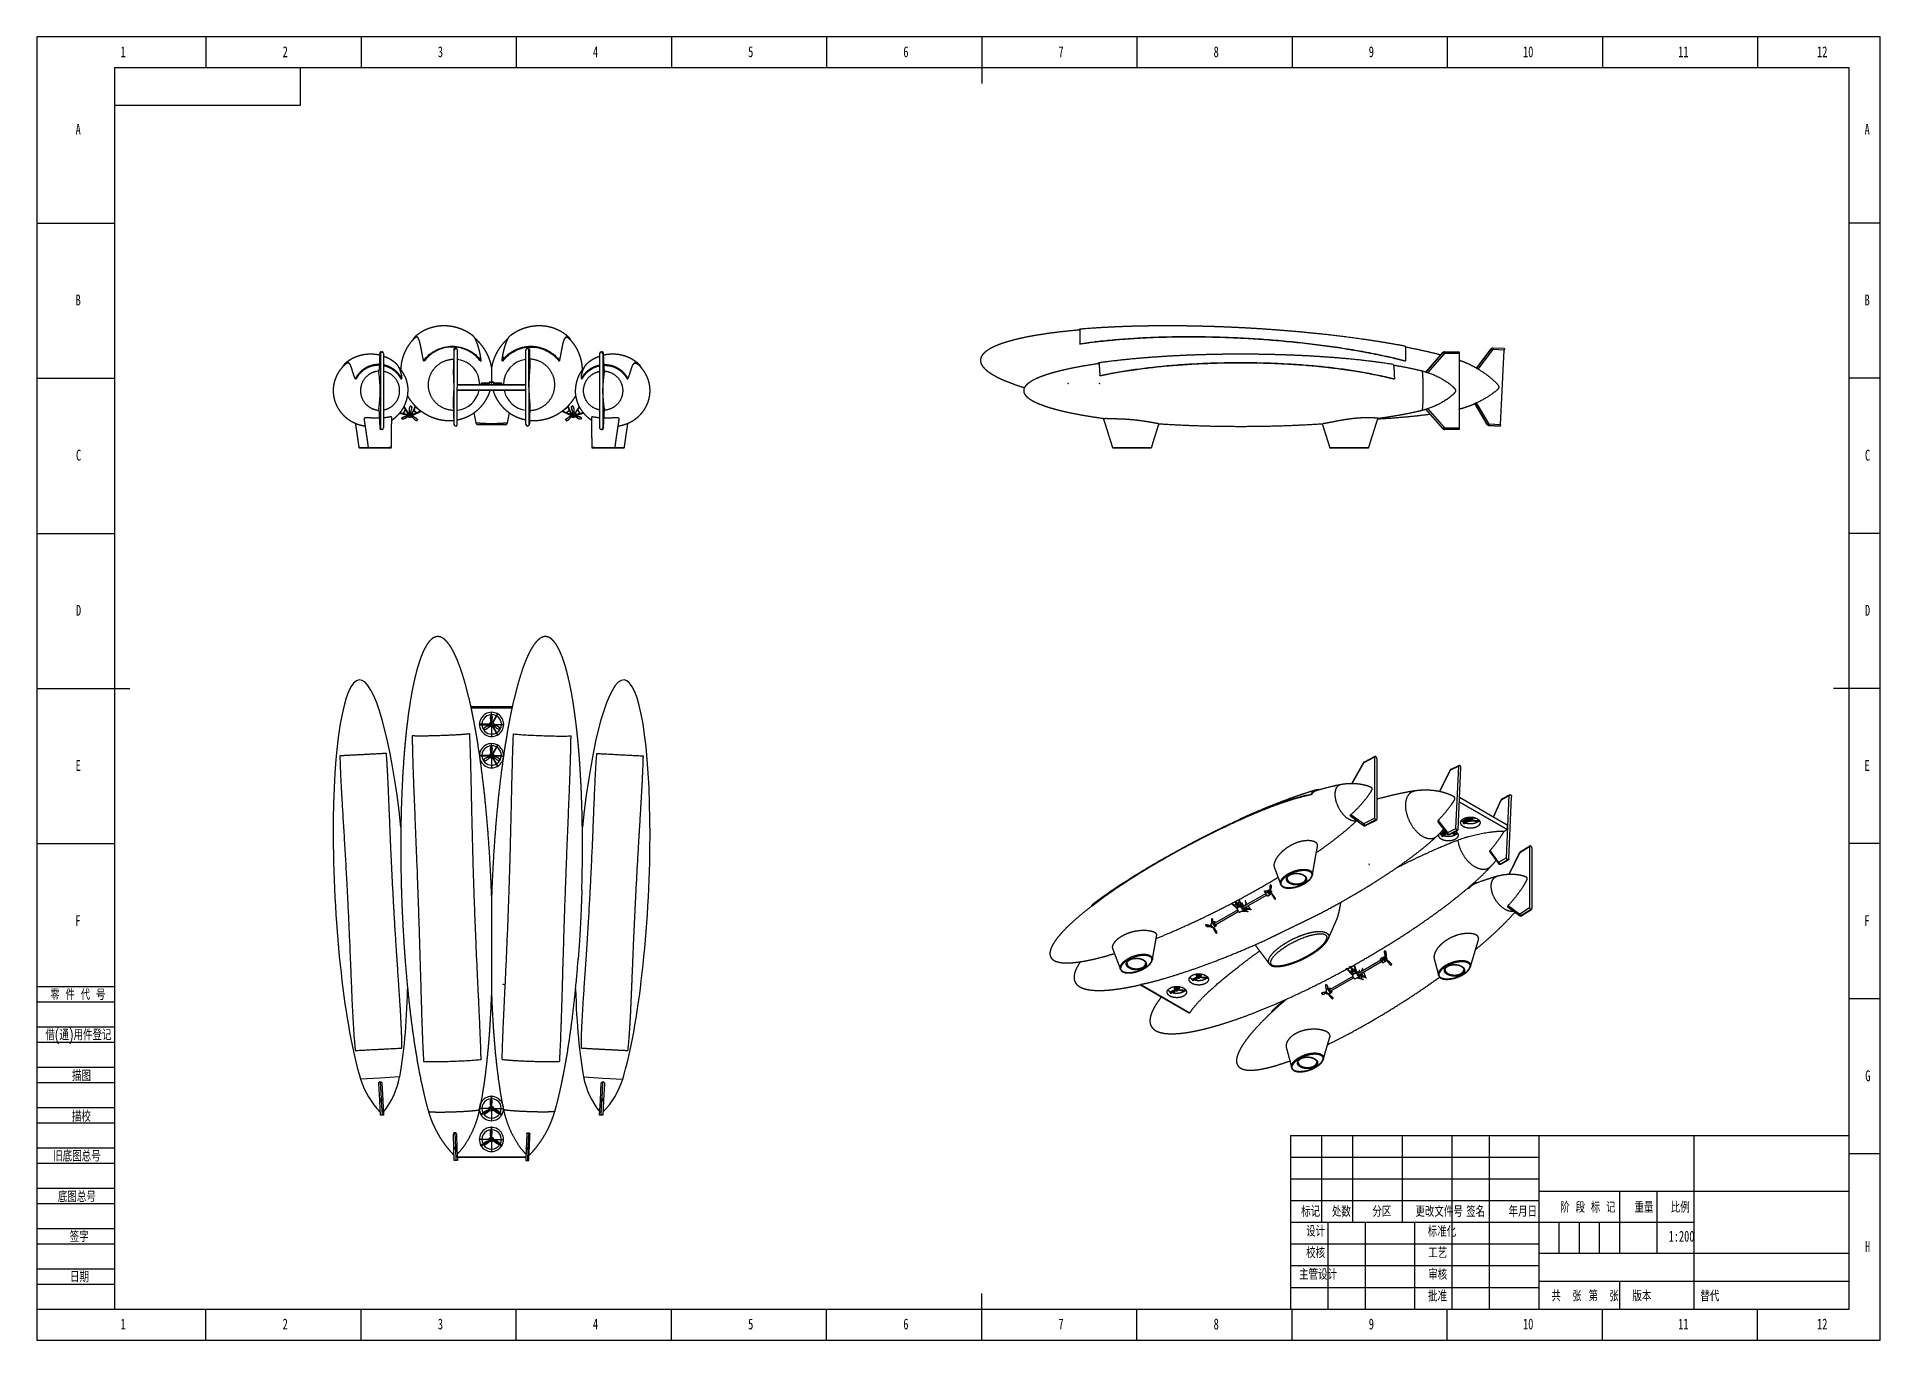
# Model space of a CAD drawing. Header units: millimetres. Extents: x 0 to 594, y 0 to 420.
import ezdxf

# ---------------------------------------------------------------- set-up
doc = ezdxf.new("R2010")
doc.units = ezdxf.units.MM
for name, color, linetype in [('10', 7, 'Continuous'), ('5', 7, 'Continuous'), ('SLD-0', 7, 'Continuous')]:
    doc.layers.add(name, color=color, linetype=linetype)
doc.styles.add('SLDTEXTSTYLE0', font='TXT', dxfattribs={"width": 0.7, "bigfont": 'bigfont'})
doc.styles.add('SLDTEXTSTYLE1', font='TXT', dxfattribs={"width": 0.614286, "bigfont": 'bigfont'})
doc.styles.add('SLDTEXTSTYLE2', font='TXT', dxfattribs={"width": 0.6, "bigfont": 'bigfont'})
doc.styles.add('SLDTEXTSTYLE3', font='TXT', dxfattribs={"width": 0.7})

msp = doc.modelspace()

# ---------------------------------------------------------------- texts
at = {"layer": '10', "char_height": 3.5, "attachment_point": 2}
for s, insert, style in [('1', (27.79, 416.95), 'SLDTEXTSTYLE3'), ('2', (80.04, 416.95), 'SLDTEXTSTYLE3'), ('3', (130.04, 416.95), 'SLDTEXTSTYLE3'), ('4', (180.04, 416.95), 'SLDTEXTSTYLE3'), ('5', (230.04, 416.95), 'SLDTEXTSTYLE3'), ('6', (280.05, 416.95), 'SLDTEXTSTYLE3'), ('7', (330.05, 416.95), 'SLDTEXTSTYLE3'), ('8', (380.05, 416.95), 'SLDTEXTSTYLE3'), ('9', (430.05, 416.95), 'SLDTEXTSTYLE3'), ('10', (480.59, 416.95), 'SLDTEXTSTYLE3'), ('11', (530.59, 416.95), 'SLDTEXTSTYLE3'), ('12', (575.34, 416.95), 'SLDTEXTSTYLE3'), ('A', (13.32, 391.95), 'SLDTEXTSTYLE3'), ('A', (589.83, 391.95), 'SLDTEXTSTYLE3'), ('B', (13.32, 336.95), 'SLDTEXTSTYLE3'), ('B', (589.83, 336.95), 'SLDTEXTSTYLE3'), ('C', (13.43, 286.95), 'SLDTEXTSTYLE3'), ('C', (589.94, 286.95), 'SLDTEXTSTYLE3'), ('D', (13.43, 236.95), 'SLDTEXTSTYLE3'), ('D', (589.94, 236.95), 'SLDTEXTSTYLE3'), ('E', (13.32, 186.95), 'SLDTEXTSTYLE3'), ('E', (589.83, 186.95), 'SLDTEXTSTYLE3'), ('F', (13.22, 136.95), 'SLDTEXTSTYLE3'), ('F', (589.73, 136.95), 'SLDTEXTSTYLE3'), ('G', (590.05, 86.95), 'SLDTEXTSTYLE3'), ('H', (589.94, 31.95), 'SLDTEXTSTYLE3'), ('主管设计', (412.88, 22.94), 'SLDTEXTSTYLE0'), ('1', (27.79, 6.95), 'SLDTEXTSTYLE3'), ('2', (80.04, 6.95), 'SLDTEXTSTYLE3'), ('3', (130.04, 6.95), 'SLDTEXTSTYLE3'), ('4', (180.04, 6.95), 'SLDTEXTSTYLE3'), ('5', (230.04, 6.95), 'SLDTEXTSTYLE3'), ('6', (280.05, 6.95), 'SLDTEXTSTYLE3'), ('7', (330.05, 6.95), 'SLDTEXTSTYLE3'), ('8', (380.05, 6.95), 'SLDTEXTSTYLE3'), ('9', (430.05, 6.95), 'SLDTEXTSTYLE3'), ('10', (480.59, 6.95), 'SLDTEXTSTYLE3'), ('11', (530.59, 6.95), 'SLDTEXTSTYLE3'), ('12', (575.34, 6.95), 'SLDTEXTSTYLE3')]:
    msp.add_mtext(s, dxfattribs=dict(at, insert=insert, style=style))
at = {"layer": '10', "color": 7, "char_height": 3.5}
for s, insert, attachment_point, style in [('零 件 代 号', (4.28, 113.12), 1, 'SLDTEXTSTYLE1'), ('借(通)用件登记', (2.74, 100.14), 1, 'SLDTEXTSTYLE0'), ('描图', (14.37, 86.98), 2, 'SLDTEXTSTYLE0'), ('描校', (14.34, 73.88), 2, 'SLDTEXTSTYLE0'), ('旧底图总号', (5.26, 61.09), 1, 'SLDTEXTSTYLE0'), ('底图总号', (6.76, 47.98), 1, 'SLDTEXTSTYLE0'), ('标记', (410.49, 43.23), 2, 'SLDTEXTSTYLE0'), ('处数', (420.39, 43.23), 2, 'SLDTEXTSTYLE0'), ('分区', (433.44, 43.23), 2, 'SLDTEXTSTYLE0'), ('更改文件号', (451.89, 43.23), 2, 'SLDTEXTSTYLE0'), ('签名', (463.68, 43.23), 2, 'SLDTEXTSTYLE0'), ('年月日', (478.85, 43.23), 2, 'SLDTEXTSTYLE0'), ('阶 段 标 记', (499.81, 44.57), 2, 'SLDTEXTSTYLE1'), ('重量', (517.9, 44.57), 2, 'SLDTEXTSTYLE0'), ('比例', (529.6, 44.57), 2, 'SLDTEXTSTYLE0'), ('设计', (412.08, 36.87), 2, 'SLDTEXTSTYLE0'), ('标准化', (452.8, 36.8), 2, 'SLDTEXTSTYLE0'), ('签字', (13.65, 35.11), 2, 'SLDTEXTSTYLE0'), ('校核', (412.08, 29.92), 2, 'SLDTEXTSTYLE0'), ('工艺', (451.41, 29.92), 2, 'SLDTEXTSTYLE0'), ('日期', (13.72, 22.15), 2, 'SLDTEXTSTYLE0'), ('审核', (451.41, 22.94), 2, 'SLDTEXTSTYLE0'), ('批准', (451.39, 15.96), 2, 'SLDTEXTSTYLE0'), ('共  张', (492.95, 16), 2, 'SLDTEXTSTYLE2'), ('第  张', (504.9, 16), 2, 'SLDTEXTSTYLE2'), ('版本', (517.23, 16), 2, 'SLDTEXTSTYLE0')]:
    msp.add_mtext(s, dxfattribs=dict(at, insert=insert, attachment_point=attachment_point, style=style))
at = {"layer": 'SLD-0', "char_height": 3.5}
for s, insert, attachment_point, style in [('1:200', (530.01, 35.24), 2, 'SLDTEXTSTYLE3'), ('替代', (536.08, 16), 1, 'SLDTEXTSTYLE0')]:
    msp.add_mtext(s, dxfattribs=dict(at, insert=insert, attachment_point=attachment_point, style=style))

# ---------------------------------------------------------------- blocks, each defined once
blk = doc.blocks.new('SW_CENTERMARKSYMBOL_0')
at = {"layer": '10', "color": 0}
for p, q in [((3.37, 5.87), (3.37, 5.96)), ((3.35, 1.95), (-0.53, 1.95)), ((0, 0), (-0.01, -0.01)), ((0, 0), (0.01, 0.01)), ((0.02, 0.01), (0.1, 0.06)), ((3.37, 1.95), (3.36, 1.95)), ((3.37, 1.97), (3.37, 5.86)), ((3.37, 5.84), (3.37, 5.86)), ((3.37, 5.84), (3.37, 5.83)), ((3.37, 5.82), (3.37, 5.73)), ((3.37, 1.95), (3.37, 1.96)), ((3.37, 1.95), (3.37, 1.94)), ((3.37, 1.95), (3.39, 1.95)), ((3.37, 1.92), (3.37, -1.96)), ((3.4, 1.95), (7.28, 1.95)), ((6.73, 0.01), (6.65, 0.06)), ((6.75, 0), (6.74, 0.01)), ((-0.02, -0.01), (-0.1, -0.06)), ((6.75, 0), (6.76, -0.01)), ((6.77, -0.01), (6.84, -0.06))]:
    blk.add_line(p, q, dxfattribs=at)
for start, end in [(90.36773, 209.63227), (209.81614, 210), (90, 90.18386), (89.81614, 90), (330.36773, 89.63227), (330, 330.18386), (210, 210.18386), (210.36773, 329.63227), (329.81614, 330)]:
    blk.add_arc((3.37, 1.95), 3.9, start, end, dxfattribs=at)
blk = doc.blocks.new('SW_CENTERMARKSYMBOL_1')
at = {"layer": '10', "color": 0}
for p, q in [((3.37, 5.87), (3.37, 5.96)), ((3.35, 1.95), (-0.53, 1.95)), ((0, 0), (-0.01, -0.01)), ((0, 0), (0.01, 0.01)), ((0.02, 0.01), (0.1, 0.06)), ((3.37, 1.95), (3.36, 1.95)), ((3.37, 1.97), (3.37, 5.86)), ((3.37, 5.84), (3.37, 5.86)), ((3.37, 5.84), (3.37, 5.83)), ((3.37, 5.82), (3.37, 5.73)), ((3.37, 1.95), (3.37, 1.96)), ((3.37, 1.95), (3.37, 1.94)), ((3.37, 1.95), (3.39, 1.95)), ((3.37, 1.92), (3.37, -1.96)), ((3.4, 1.95), (7.28, 1.95)), ((6.73, 0.01), (6.65, 0.06)), ((6.75, 0), (6.74, 0.01)), ((-0.02, -0.01), (-0.1, -0.06)), ((6.75, 0), (6.76, -0.01)), ((6.77, -0.01), (6.84, -0.06))]:
    blk.add_line(p, q, dxfattribs=at)
for start, end in [(90.36773, 209.63227), (209.81614, 210), (90, 90.18386), (89.81614, 90), (330.36773, 89.63227), (330, 330.18386), (210, 210.18386), (210.36773, 329.63227), (329.81614, 330)]:
    blk.add_arc((3.37, 1.95), 3.9, start, end, dxfattribs=at)
blk = doc.blocks.new('SW_CENTERMARKSYMBOL_2')
at = {"layer": '10', "color": 0}
for p, q in [((-0.025, 0), (-3.1375, 0)), ((0, 0), (-0.0125, 0)), ((0, 0.025), (0, 3.1375)), ((0, 0), (0, 0.0125)), ((0, 0), (0, -0.0125)), ((0, 0), (0.0125, 0)), ((0.025, 0), (3.1375, 0)), ((0, -0.025), (0, -3.1375))]:
    blk.add_line(p, q, dxfattribs=at)
blk = doc.blocks.new('SW_CENTERMARKSYMBOL_3')
at = {"layer": '10', "color": 0}
for p, q in [((-0.025, 0), (-3.1375, 0)), ((0, 0), (-0.0125, 0)), ((0, 0.025), (0, 3.1375)), ((0, 0), (0, 0.0125)), ((0, 0), (0, -0.0125)), ((0, 0), (0.0125, 0)), ((0.025, 0), (3.1375, 0)), ((0, -0.025), (0, -3.1375))]:
    blk.add_line(p, q, dxfattribs=at)
blk = doc.blocks.new('SW_CENTERMARKSYMBOL_4')
at = {"layer": '10', "color": 0}
for p, q in [((-0.025, 0), (-3.1375, 0)), ((0, 0), (-0.0125, 0)), ((0, 0.025), (0, 3.1375)), ((0, 0), (0, 0.0125)), ((0, 0), (0, -0.0125)), ((0, 0), (0.0125, 0)), ((0.025, 0), (3.1375, 0)), ((0, -0.025), (0, -3.1375))]:
    blk.add_line(p, q, dxfattribs=at)
blk = doc.blocks.new('SW_CENTERMARKSYMBOL_5')
at = {"layer": '10', "color": 0}
for p, q in [((-1.95, 3.4), (-1.95, 7.28)), ((-0.01, 6.73), (-0.06, 6.65)), ((0, 6.75), (-0.01, 6.74)), ((0, 6.75), (0.01, 6.76)), ((0.01, 6.77), (0.06, 6.84)), ((-5.87, 3.37), (-5.96, 3.37)), ((-1.97, 3.37), (-5.86, 3.37)), ((-5.84, 3.37), (-5.86, 3.37)), ((-5.84, 3.37), (-5.83, 3.37)), ((-5.82, 3.37), (-5.73, 3.37)), ((-1.95, 3.37), (-1.96, 3.37)), ((-1.95, 3.37), (-1.95, 3.39)), ((-1.95, 3.37), (-1.95, 3.36)), ((-1.95, 3.37), (-1.94, 3.37)), ((-1.95, 3.35), (-1.95, -0.53)), ((-1.92, 3.37), (1.96, 3.37)), ((-0.01, 0.02), (-0.06, 0.1)), ((0, 0), (-0.01, 0.01)), ((0, 0), (0.01, -0.01)), ((0.01, -0.02), (0.06, -0.1))]:
    blk.add_line(p, q, dxfattribs=at)
for start, end in [(60.36773, 179.63227), (60, 60.18386), (59.81614, 60), (300.36773, 59.63227), (179.81614, 180), (180, 180.18386), (180.36773, 299.63227), (299.81614, 300), (300, 300.18386)]:
    blk.add_arc((-1.95, 3.37), 3.9, start, end, dxfattribs=at)
blk = doc.blocks.new('SW_CENTERMARKSYMBOL_6')
at = {"layer": '10', "color": 0}
for p, q in [((-1.95, 3.4), (-1.95, 7.28)), ((-0.01, 6.73), (-0.06, 6.65)), ((0, 6.75), (-0.01, 6.74)), ((0, 6.75), (0.01, 6.76)), ((0.01, 6.77), (0.06, 6.84)), ((-5.87, 3.37), (-5.96, 3.37)), ((-1.97, 3.37), (-5.86, 3.37)), ((-5.84, 3.37), (-5.86, 3.37)), ((-5.84, 3.37), (-5.83, 3.37)), ((-5.82, 3.37), (-5.73, 3.37)), ((-1.95, 3.37), (-1.96, 3.37)), ((-1.95, 3.37), (-1.95, 3.39)), ((-1.95, 3.37), (-1.95, 3.36)), ((-1.95, 3.37), (-1.94, 3.37)), ((-1.95, 3.35), (-1.95, -0.53)), ((-1.92, 3.37), (1.96, 3.37)), ((-0.01, 0.02), (-0.06, 0.1)), ((0, 0), (-0.01, 0.01)), ((0, 0), (0.01, -0.01)), ((0.01, -0.02), (0.06, -0.1))]:
    blk.add_line(p, q, dxfattribs=at)
for start, end in [(60.36773, 179.63227), (60, 60.18386), (59.81614, 60), (300.36773, 59.63227), (179.81614, 180), (180, 180.18386), (180.36773, 299.63227), (299.81614, 300), (300, 300.18386)]:
    blk.add_arc((-1.95, 3.37), 3.9, start, end, dxfattribs=at)
blk = doc.blocks.new('SW_CENTERMARKSYMBOL_7')
at = {"layer": '10', "color": 0}
for p, q in [((-0.025, 0), (-0.2625, 0)), ((0, 0), (-0.0125, 0)), ((0, 0.025), (0, 0.2625)), ((0, 0), (0, 0.0125)), ((0, 0), (0, -0.0125)), ((0, 0), (0.0125, 0)), ((0.025, 0), (0.2625, 0)), ((0, -0.025), (0, -0.2625))]:
    blk.add_line(p, q, dxfattribs=at)
blk = doc.blocks.new('SW_CENTERMARKSYMBOL_8')
at = {"layer": '10', "color": 0}
for p, q in [((-0.025, 0), (-0.7625, 0)), ((0, 0), (-0.0125, 0)), ((0, 0.025), (0, 0.7625)), ((0, 0), (0, 0.0125)), ((0, 0), (0, -0.0125)), ((0, 0), (0.0125, 0)), ((0.025, 0), (0.7625, 0)), ((0, -0.025), (0, -0.7625))]:
    blk.add_line(p, q, dxfattribs=at)
blk = doc.blocks.new('SW_CENTERMARKSYMBOL_9')
at = {"layer": '10', "color": 0}
for p, q in [((-0.025, 0), (-0.7625, 0)), ((0, 0), (-0.0125, 0)), ((0, 0.025), (0, 0.7625)), ((0, 0), (0, 0.0125)), ((0, 0), (0, -0.0125)), ((0, 0), (0.0125, 0)), ((0.025, 0), (0.7625, 0)), ((0, -0.025), (0, -0.7625))]:
    blk.add_line(p, q, dxfattribs=at)
blk = doc.blocks.new('SW_CENTERMARKSYMBOL_10')
at = {"layer": '10', "color": 0}
for p, q in [((-0.025, 0), (-0.1125, 0)), ((0, 0), (-0.0125, 0)), ((0, 0.025), (0, 0.1125)), ((0, 0), (0, 0.0125)), ((0, 0), (0, -0.0125)), ((0, 0), (0.0125, 0)), ((0.025, 0), (0.1125, 0)), ((0, -0.025), (0, -0.1125))]:
    blk.add_line(p, q, dxfattribs=at)
blk = doc.blocks.new('SW_CENTERMARKSYMBOL_11')
at = {"layer": '10', "color": 0}
for p, q in [((-0.025, 0), (-0.2625, 0)), ((0, 0), (-0.0125, 0)), ((0, 0.025), (0, 0.2625)), ((0, 0), (0, 0.0125)), ((0, 0), (0, -0.0125)), ((0, 0), (0.0125, 0)), ((0.025, 0), (0.2625, 0)), ((0, -0.025), (0, -0.2625))]:
    blk.add_line(p, q, dxfattribs=at)
blk = doc.blocks.new('SW_CENTERMARKSYMBOL_12')
at = {"layer": '10', "color": 0}
for p, q in [((-0.025, 0), (-0.1125, 0)), ((0, 0), (-0.0125, 0)), ((0, 0.025), (0, 0.1125)), ((0, 0), (0, 0.0125)), ((0, 0), (0, -0.0125)), ((0, 0), (0.0125, 0)), ((0.025, 0), (0.1125, 0)), ((0, -0.025), (0, -0.1125))]:
    blk.add_line(p, q, dxfattribs=at)
blk = doc.blocks.new('SW_CENTERMARKSYMBOL_13')
at = {"layer": '10', "color": 0}
for p, q in [((-0.025, 0), (-0.1125, 0)), ((0, 0), (-0.0125, 0)), ((0, 0.025), (0, 0.1125)), ((0, 0), (0, 0.0125)), ((0, 0), (0, -0.0125)), ((0, 0), (0.0125, 0)), ((0.025, 0), (0.1125, 0)), ((0, -0.025), (0, -0.1125))]:
    blk.add_line(p, q, dxfattribs=at)

# ---------------------------------------------------------------- linework, layer by layer
at = {"color": 7, "linetype": 'Continuous', "lineweight": 25}
for p, q in [((336.11, 320.97), (336.09, 321.12)), ((110.48, 317.92), (110.2, 311.79)), ((110.48, 317.9), (110.2, 311.78)), ((110.74, 317.98), (110.49, 317.98)), ((110.74, 317.98), (110.74, 293.98)), ((110.99, 318.48), (111.24, 318.48)), ((111.74, 317.98), (111.74, 293.98)), ((124.82, 315.5), (124.62, 315.64)), ((134.38, 319.15), (134.22, 312.97)), ((134.38, 319.13), (134.22, 312.96)), ((134.38, 319.15), (134.38, 319.13)), ((134.51, 319.04), (134.39, 319.23)), ((134.47, 295.08), (134.51, 319.04)), ((134.89, 319.73), (135.01, 319.54)), ((135.43, 319.32), (135.3, 319.51)), ((135.47, 295.08), (135.51, 319.04)), ((142.96, 315.5), (143.16, 315.64)), ((150.14, 315.5), (149.94, 315.64)), ((157.62, 295.08), (157.58, 319.04)), ((157.79, 319.51), (157.66, 319.32)), ((158.2, 319.73), (158.08, 319.54)), ((158.58, 319.04), (158.7, 319.23)), ((158.62, 295.08), (158.58, 319.04)), ((158.88, 312.97), (158.71, 319.15)), ((158.71, 319.15), (158.71, 319.13)), ((158.71, 319.13), (158.88, 312.96)), ((168.27, 315.5), (168.47, 315.64)), ((181.36, 317.98), (181.36, 293.98)), ((181.86, 318.48), (182.1, 318.48)), ((182.6, 317.98), (182.36, 317.98)), ((182.36, 317.98), (182.36, 293.98)), ((182.89, 311.79), (182.61, 317.92)), ((182.89, 311.78), (182.61, 317.9)), ((440.95, 315.5), (441, 315.64)), ((453.1, 318.23), (447.56, 311.96)), ((447.56, 311.96), (453.1, 318.23)), ((453.5, 317.9), (448.09, 311.78)), ((453.1, 318.23), (453.1, 318.23)), ((453.66, 318.48), (458.32, 318.48)), ((458.34, 317.98), (453.69, 317.98)), ((458.34, 317.98), (458.34, 293.98)), ((468.67, 319.44), (463.95, 313.23)), ((463.95, 313.22), (468.67, 319.44)), ((469.08, 319.13), (464.39, 312.96)), ((468.67, 319.44), (468.67, 319.44)), ((472.89, 319.04), (469.29, 319.23)), ((472.9, 319.54), (469.3, 319.73)), ((469.3, 319.73), (469.3, 319.73)), ((471.64, 295.08), (472.89, 319.04)), ((102.83, 309.68), (102.61, 309.79)), ((110.2, 311.78), (110.2, 311.79)), ((117.41, 309.68), (117.63, 309.79)), ((134.22, 312.97), (134.22, 312.96)), ((158.88, 312.97), (158.88, 312.96)), ((175.68, 309.68), (175.46, 309.79)), ((182.89, 311.79), (182.89, 311.78)), ((190.26, 309.68), (190.48, 309.79)), ((342.55, 310.71), (342.53, 310.84)), ((437.42, 309.68), (437.47, 309.79)), ((135.49, 307.86), (157.6, 307.86)), ((157.6, 307.85), (135.49, 307.85)), ((135.49, 306.17), (157.6, 306.17)), ((157.6, 306.16), (135.49, 306.16)), ((143.01, 307.89), (143.01, 307.86)), ((143.01, 307.89), (143.16, 307.89)), ((143.16, 307.89), (143.21, 307.89)), ((143.21, 307.86), (143.21, 307.89)), ((145.83, 308.39), (143.45, 308.39)), ((143.45, 308.19), (145.83, 308.19)), ((145.73, 308.57), (145.73, 308.39)), ((147.23, 308.57), (145.73, 308.57)), ((145.73, 308.19), (145.73, 307.86)), ((145.98, 308.82), (146.98, 308.82)), ((149.51, 308.39), (147.13, 308.39)), ((147.13, 308.19), (149.51, 308.19)), ((147.23, 308.39), (147.23, 308.57)), ((147.23, 307.86), (147.23, 308.19)), ((149.75, 307.89), (149.75, 307.86)), ((149.75, 307.89), (149.96, 307.89)), ((149.96, 307.86), (149.96, 307.89)), ((110.2, 300.19), (110.48, 294.07)), ((110.2, 300.17), (110.2, 300.19)), ((110.2, 300.17), (110.48, 294.04)), ((116.89, 298.72), (119.22, 298.08)), ((118.01, 298.62), (117.03, 298.89)), ((117.55, 297.16), (117.55, 297.16)), ((117.57, 297.11), (117.55, 297.16)), ((118.74, 299.91), (118.01, 298.62)), ((118.16, 298.58), (118.83, 299.76)), ((119.27, 298.27), (118.16, 298.58)), ((118.25, 300.69), (118.74, 299.91)), ((119.63, 298.87), (118.36, 300.9)), ((118.83, 299.76), (119.46, 298.76)), ((119.22, 298.07), (119.28, 298.28)), ((119.22, 298.07), (119.5, 297.99)), ((119.5, 298.22), (119.28, 298.28)), ((119.45, 298.75), (119.64, 298.87)), ((119.45, 298.75), (119.6, 298.5)), ((119.76, 298.68), (119.64, 298.87)), ((119.89, 297.92), (119.9, 297.9)), ((119.99, 297.79), (119.99, 297.79)), ((120.02, 297.77), (120.03, 297.77)), ((120.05, 298.46), (120.05, 298.46)), ((120.25, 298.51), (120.22, 298.51)), ((120.31, 300.96), (120.37, 300.95)), ((120.31, 300.96), (120.31, 300.96)), ((120.58, 297.9), (120.59, 297.92)), ((120.61, 297.96), (120.59, 297.92)), ((120.64, 298.09), (120.64, 298.1)), ((120.71, 300.92), (120.76, 300.91)), ((120.76, 300.91), (120.76, 300.91)), ((120.88, 298.78), (120.8, 298.61)), ((120.88, 298.78), (121.08, 298.68)), ((121.91, 300.96), (120.89, 298.77)), ((120.94, 298.38), (121.08, 298.68)), ((120.97, 297.95), (121.26, 298.08)), ((121.17, 298.29), (120.98, 298.2)), ((121.07, 298.69), (121.5, 299.61)), ((122.32, 298.81), (121.17, 298.28)), ((121.17, 298.29), (121.26, 298.08)), ((121.26, 298.09), (123.91, 299.33)), ((121.53, 301.47), (121.46, 301.4)), ((121.5, 299.61), (122.32, 298.81)), ((121.57, 299.75), (122.06, 300.81)), ((122.47, 298.88), (121.57, 299.75)), ((123.73, 299.47), (122.47, 298.88)), ((134.2, 302.02), (134.34, 295.39)), ((134.2, 302.02), (134.2, 302.01)), ((134.2, 302.01), (134.34, 295.38)), ((140.79, 298.8), (141.43, 295.61)), ((151.67, 295.61), (152.3, 298.8)), ((158.9, 302.02), (158.76, 295.39)), ((158.76, 295.38), (158.9, 302.01)), ((158.9, 302.02), (158.9, 302.01)), ((169.18, 299.33), (171.84, 298.09)), ((170.62, 298.88), (169.36, 299.47)), ((171.53, 299.75), (170.62, 298.88)), ((170.77, 298.81), (171.59, 299.61)), ((171.92, 298.28), (170.77, 298.81)), ((171.03, 300.81), (171.53, 299.75)), ((172.2, 298.77), (171.18, 300.96)), ((171.57, 301.47), (171.63, 301.4)), ((171.59, 299.61), (172.02, 298.69)), ((171.93, 298.29), (171.83, 298.08)), ((171.83, 298.08), (172.12, 297.95)), ((172.11, 298.2), (171.93, 298.29)), ((172.21, 298.78), (172.01, 298.68)), ((172.01, 298.68), (172.15, 298.38)), ((172.29, 298.61), (172.21, 298.78)), ((172.39, 300.92), (172.33, 300.91)), ((172.33, 300.91), (172.34, 300.91)), ((172.45, 298.09), (172.45, 298.1)), ((172.5, 297.92), (172.48, 297.96)), ((172.51, 297.9), (172.5, 297.92)), ((172.78, 300.96), (172.72, 300.95)), ((172.78, 300.96), (172.78, 300.96)), ((172.78, 300.96), (172.78, 300.96)), ((172.84, 298.51), (172.87, 298.51)), ((173.04, 298.46), (173.05, 298.46)), ((173.07, 297.77), (173.06, 297.77)), ((173.1, 297.79), (173.1, 297.79)), ((173.21, 297.92), (173.19, 297.9)), ((173.46, 298.87), (173.34, 298.68)), ((174.73, 300.9), (173.35, 298.67)), ((173.42, 298.6), (173.5, 298.55)), ((173.46, 298.87), (173.47, 298.87)), ((173.49, 298.5), (173.65, 298.75)), ((173.5, 298.55), (174.26, 299.76)), ((173.59, 297.99), (173.87, 298.07)), ((173.82, 298.28), (173.6, 298.22)), ((173.64, 298.76), (173.65, 298.75)), ((174.93, 298.58), (173.82, 298.27)), ((173.87, 298.07), (173.82, 298.28)), ((173.87, 298.08), (176.2, 298.72)), ((174.26, 299.76), (174.93, 298.58)), ((174.35, 299.91), (174.84, 300.69)), ((175.08, 298.62), (174.35, 299.91)), ((176.06, 298.89), (175.08, 298.62)), ((175.52, 297.11), (175.54, 297.16)), ((175.54, 297.16), (175.54, 297.16)), ((182.61, 294.07), (182.89, 300.19)), ((182.61, 294.04), (182.89, 300.17)), ((182.89, 300.19), (182.89, 300.17)), ((447.55, 300.01), (453.1, 293.74)), ((453.1, 293.74), (447.56, 300.01)), ((448.09, 300.19), (453.5, 294.07)), ((463.35, 301.8), (467.39, 295.13)), ((467.39, 295.13), (463.35, 301.8)), ((463.82, 302.02), (467.84, 295.39)), ((110.49, 293.98), (110.74, 293.98)), ((111.24, 293.48), (110.99, 293.48)), ((117.73, 296.75), (117.71, 296.8)), ((117.73, 296.75), (117.74, 296.75)), ((117.74, 296.75), (117.74, 296.75)), ((122.44, 296.3), (122.4, 296.26)), ((122.4, 296.26), (122.4, 296.26)), ((122.67, 296.62), (122.64, 296.57)), ((122.67, 296.62), (122.67, 296.62)), ((134.34, 295.38), (134.34, 295.39)), ((134.34, 295.27), (134.47, 295.08)), ((134.43, 294.99), (134.42, 294.99)), ((134.43, 294.99), (134.55, 294.8)), ((141.43, 295.61), (141.43, 295.61)), ((158.54, 294.8), (158.66, 294.99)), ((158.75, 295.27), (158.62, 295.08)), ((158.76, 295.38), (158.76, 295.39)), ((170.43, 296.62), (170.42, 296.62)), ((170.42, 296.62), (170.42, 296.62)), ((170.43, 296.62), (170.46, 296.57)), ((170.65, 296.3), (170.69, 296.26)), ((170.69, 296.26), (170.69, 296.26)), ((175.36, 296.75), (175.38, 296.8)), ((175.36, 296.75), (175.36, 296.75)), ((182.1, 293.48), (181.86, 293.48)), ((182.36, 293.98), (182.6, 293.98)), ((453.1, 293.74), (453.1, 293.74)), ((458.32, 293.48), (453.66, 293.48)), ((453.69, 293.98), (458.34, 293.98)), ((467.39, 295.13), (467.39, 295.13)), ((467.99, 294.77), (471.59, 294.58)), ((471.59, 294.58), (467.99, 294.77)), ((467.99, 294.77), (467.99, 294.77)), ((468.04, 295.27), (471.64, 295.08)), ((471.59, 294.58), (471.59, 294.58)), ((103.77, 287.7), (103.77, 287.7)), ((106.77, 287.7), (106.77, 287.7)), ((178.8, 287.73), (178.8, 287.73)), ((186.33, 287.7), (186.33, 287.7)), ((189.33, 287.7), (189.33, 287.7)), ((346.61, 287.66), (346.61, 287.66)), ((358.98, 287.48), (349.41, 287.48)), ((359.22, 287.66), (359.22, 287.66)), ((139.87, 204.19), (153.22, 204.19)), ((153.11, 203.69), (139.98, 203.69)), ((143.05, 198.54), (142.65, 198.54)), ((142.65, 198.34), (143.05, 198.34)), ((145.8, 198.54), (143.05, 198.54)), ((143.05, 198.54), (143.05, 198.34)), ((143.05, 198.34), (145.8, 198.34)), ((144.24, 196.76), (144.25, 196.76)), ((146.25, 201.27), (146.24, 201.27)), ((148.21, 201.51), (146.83, 199.13)), ((146.83, 197.74), (148.21, 195.36)), ((147, 199.03), (148.38, 201.41)), ((148.38, 195.46), (147, 197.84)), ((148.41, 201.86), (148.21, 201.51)), ((148.38, 201.41), (148.21, 201.51)), ((148.38, 201.41), (148.58, 201.76)), ((149.15, 197.28), (149.15, 197.28)), ((146.25, 191.19), (146.24, 191.18)), ((148.21, 191.43), (146.83, 189.05)), ((147, 188.95), (148.38, 191.33)), ((148.21, 195.36), (148.38, 195.46)), ((148.21, 195.36), (148.41, 195.01)), ((148.41, 191.78), (148.21, 191.43)), ((148.38, 191.33), (148.21, 191.43)), ((148.58, 195.11), (148.38, 195.46)), ((148.38, 191.33), (148.58, 191.68)), ((143.05, 188.45), (142.68, 188.45)), ((142.71, 188.25), (143.05, 188.25)), ((145.8, 188.45), (143.05, 188.45)), ((143.05, 188.45), (143.05, 188.25)), ((143.05, 188.25), (145.8, 188.25)), ((144.24, 186.68), (144.25, 186.67)), ((146.83, 187.66), (148.21, 185.28)), ((148.38, 185.38), (147, 187.76)), ((148.21, 185.28), (148.38, 185.38)), ((148.21, 185.28), (148.41, 184.93)), ((148.58, 185.03), (148.38, 185.38)), ((149.15, 187.2), (149.15, 187.2)), ((427.41, 185.95), (423.65, 179.33)), ((427.51, 185.91), (423.76, 179.33)), ((431.11, 187.86), (427.64, 186.05)), ((431.21, 188.08), (427.75, 186.28)), ((431.11, 187.86), (431.11, 168.26)), ((431.78, 187.43), (431.78, 167.83)), ((458.21, 184.96), (455.58, 183.69)), ((458.33, 185.19), (455.7, 183.93)), ((457.29, 164.89), (458.21, 184.96)), ((457.97, 164.47), (458.89, 184.53)), ((455.31, 183.54), (451.96, 176.79)), ((455.42, 183.53), (452.06, 176.77)), ((410.72, 175.76), (410.61, 175.96)), ((431.84, 174.33), (431.78, 174.33)), ((458.39, 173.52), (473.83, 164.6)), ((473.83, 164.59), (458.39, 173.5)), ((473.83, 165.98), (458.45, 174.86)), ((473.83, 165.97), (458.45, 174.86)), ((471.81, 174), (469.33, 168.57)), ((469.41, 168.53), (471.89, 173.99)), ((472.04, 174.16), (474.5, 175.53)), ((474.62, 175.77), (472.16, 174.4)), ((473.64, 155.42), (474.5, 175.53)), ((474.37, 155.03), (475.23, 175.13)), ((423.42, 168.81), (427.55, 165.83)), ((423.48, 169.36), (427.51, 166.45)), ((427.64, 166.46), (431.11, 168.26)), ((431.44, 167.64), (427.98, 165.83)), ((428.21, 165.8), (431.67, 167.6)), ((451.5, 166.99), (454.45, 163.13)), ((451.57, 167.48), (454.51, 163.65)), ((459.36, 167.14), (459.36, 167.14)), ((461.15, 168.21), (459.38, 167.19)), ((459.5, 167.03), (461.15, 167.98)), ((459.68, 166.65), (459.68, 166.61)), ((461.15, 168.51), (461.15, 167.99)), ((461.5, 167.99), (461.5, 167.54)), ((462.02, 168), (462.04, 167.96)), ((462.3, 167.54), (462.3, 167.99)), ((462.65, 167.99), (462.65, 168.52)), ((463, 168.46), (462.65, 168.52)), ((462.65, 168.31), (464.05, 168.1)), ((464.69, 167.31), (464.69, 167.27)), ((453.81, 163.98), (452.34, 163.13)), ((452.44, 162.96), (453.93, 163.81)), ((452.65, 162.59), (452.65, 162.55)), ((454.66, 163.63), (457.29, 164.89)), ((457.61, 164.26), (454.98, 163)), ((455.21, 162.96), (457.85, 164.23)), ((457.65, 163.25), (457.65, 163.2)), ((472.86, 163.99), (473.83, 164.59)), ((473.83, 165.97), (473.83, 164.6)), ((468.25, 157.32), (471.01, 153.58)), ((471.05, 154.07), (468.3, 157.79)), ((473.64, 155.42), (471.18, 154.06)), ((473.99, 154.81), (471.53, 153.44)), ((471.79, 153.42), (474.25, 154.79)), ((477.69, 156.89), (474.31, 150.06)), ((477.76, 156.86), (474.4, 150.06)), ((481.01, 159.01), (477.89, 157.01)), ((481.11, 159.23), (477.99, 157.23)), ((481.01, 159.01), (481.01, 139.41)), ((481.75, 158.62), (481.75, 139.02)), ((411.09, 149.95), (411.09, 149.95)), ((395.95, 143.81), (388.65, 139.6)), ((388.9, 139.17), (396.22, 143.39)), ((395.57, 144.77), (395.6, 144.79)), ((395.67, 144.34), (395.7, 144.36)), ((396.79, 144.93), (396.44, 144.72)), ((396.88, 143.24), (397.54, 143.63)), ((397.36, 144.85), (396.97, 144.62)), ((397.19, 144.21), (397.24, 144.21)), ((397.37, 143.93), (397.76, 144.16)), ((397.49, 146.73), (397.52, 146.75)), ((461.56, 145.9), (461.35, 145.84)), ((461.7, 145.71), (461.56, 145.9)), ((340.13, 139.9), (339.96, 140.09)), ((386.89, 138.58), (379.65, 134.4)), ((379.9, 133.97), (387.16, 138.16)), ((384.93, 140.68), (386.73, 139.08)), ((386.86, 139.23), (385.11, 140.8)), ((386.42, 140.76), (385.94, 140.05)), ((386.02, 141.28), (387.79, 139.69)), ((386.05, 139.95), (386.52, 140.64)), ((387.92, 139.84), (386.2, 141.37)), ((386.29, 141.03), (386.41, 140.74)), ((386.45, 141.15), (386.33, 141.44)), ((386.48, 140.57), (386.91, 139.52)), ((387.09, 139.6), (386.63, 140.73)), ((386.72, 139.07), (386.91, 138.9)), ((387.03, 139.09), (386.87, 139.24)), ((386.9, 139.51), (387, 139.26)), ((387.48, 141.37), (387, 140.66)), ((387.11, 140.56), (387.58, 141.25)), ((387.19, 139.38), (387.11, 139.6)), ((387.76, 139.71), (387.19, 139.38)), ((387.23, 141.92), (387.47, 141.35)), ((388.15, 140.21), (387.41, 142.02)), ((387.54, 141.18), (387.97, 140.14)), ((387.77, 137.98), (389.04, 138.72)), ((387.78, 139.68), (387.97, 139.51)), ((388.09, 139.7), (387.93, 139.85)), ((387.96, 140.12), (388.06, 139.87)), ((388.06, 139.88), (387.96, 139.82)), ((388.26, 140), (388.17, 140.21)), ((388.24, 138.26), (390.07, 138.18)), ((388.29, 140.02), (388.25, 140)), ((388.65, 140.31), (388.52, 140.06)), ((389.02, 138.43), (388.56, 138.44)), ((388.71, 139.99), (388.81, 140.19)), ((388.83, 138.6), (388.93, 138.43)), ((389.11, 138.42), (388.96, 138.67)), ((390.01, 138.39), (389.11, 138.42)), ((389.17, 138.86), (389.24, 138.86)), ((389.71, 140.93), (389.18, 139.9)), ((389.25, 139.08), (389.22, 139.08)), ((389.28, 138.87), (391.13, 138.8)), ((390.08, 139.04), (389.29, 139.07)), ((389.52, 140.13), (389.87, 140.8)), ((389.53, 140.11), (389.52, 140.13)), ((389.66, 139.6), (389.99, 139.04)), ((390.17, 139.03), (389.79, 139.68)), ((391.07, 139), (390.17, 139.03)), ((399, 142.05), (399.03, 142.07)), ((474.12, 139.54), (477.84, 136.8)), ((474.14, 140.07), (477.76, 137.4)), ((477.89, 137.41), (481.01, 139.41)), ((478.26, 136.81), (481.38, 138.81)), ((478.53, 136.8), (481.65, 138.8)), ((376.69, 133.87), (376.65, 133.85)), ((376.85, 133.48), (376.81, 133.45)), ((378.37, 133.88), (378.29, 133.84)), ((379.18, 134.76), (378.51, 134.37)), ((378.54, 133.44), (378.52, 133.4)), ((378.67, 135.86), (378.63, 135.84)), ((378.69, 133.15), (378.77, 133.19)), ((379.26, 133.07), (379.93, 133.46)), ((380.12, 131.15), (380.09, 131.14)), ((416.15, 129.32), (416.15, 129.32)), ((434.3, 125.47), (434.34, 125.49)), ((397.18, 121.23), (397.18, 121.23)), ((422.05, 119.71), (423.94, 117.61)), ((424.09, 117.74), (422.24, 119.8)), ((422.33, 119.7), (422.56, 119.83)), ((423.11, 120.32), (425, 118.22)), ((423.76, 119.1), (423.16, 118.78)), ((423.26, 118.66), (423.81, 118.95)), ((425.15, 118.36), (423.3, 120.41)), ((423.44, 119.96), (423.73, 119.08)), ((423.61, 120.06), (423.55, 120.27)), ((423.63, 120.42), (423.72, 120.47)), ((424.27, 118.07), (423.77, 119.59)), ((423.77, 118.94), (424.08, 118.01)), ((424.82, 119.71), (424.22, 119.39)), ((424.32, 119.27), (424.87, 119.57)), ((424.44, 120.76), (424.79, 119.69)), ((425.33, 118.68), (424.61, 120.88)), ((424.83, 119.55), (425.14, 118.62)), ((433.1, 122.4), (425.77, 118.17)), ((426.17, 118.91), (425.87, 118.53)), ((426.02, 117.74), (433.36, 121.97)), ((427.23, 119.52), (426.5, 118.59)), ((426.96, 118.86), (427.34, 119.33)), ((432.93, 122.73), (432.96, 122.75)), ((433.14, 122.34), (433.17, 122.36)), ((434, 123.45), (433.33, 123.06)), ((434.08, 121.76), (434.75, 122.15)), ((434.11, 123.06), (434.11, 123.07)), ((434.57, 123.37), (434.17, 123.15)), ((434.4, 122.92), (434.42, 122.96)), ((434.57, 122.45), (434.73, 122.54)), ((434.72, 122.54), (434.74, 122.56)), ((434.83, 122.6), (434.97, 122.68)), ((436.41, 120.82), (436.45, 120.84)), ((355.55, 114.52), (371.23, 105.47)), ((355.76, 114.57), (371.53, 105.47)), ((366.6, 113.91), (366.6, 113.36)), ((366.85, 113.04), (366.82, 112.99)), ((366.95, 113.36), (366.95, 112.91)), ((367.48, 113.37), (367.5, 113.33)), ((367.75, 112.91), (367.75, 113.36)), ((368.09, 113.91), (368.1, 113.91)), ((368.1, 113.36), (368.1, 113.91)), ((372.27, 116.13), (372.27, 116.09)), ((373.71, 116.58), (373.49, 116.11)), ((373.67, 116.02), (374.1, 116.94)), ((373.74, 118), (373.74, 117.48)), ((373.98, 117.16), (373.96, 117.11)), ((374.09, 117.48), (374.09, 117.02)), ((374.61, 117.48), (374.63, 117.44)), ((374.89, 117.02), (374.89, 117.48)), ((375.24, 117.48), (375.24, 117.99)), ((377.27, 116.79), (377.27, 116.75)), ((415.42, 114.57), (415.39, 114.55)), ((416.38, 113.28), (415.71, 112.89)), ((424.07, 117.19), (416.77, 112.97)), ((417.02, 112.54), (424.3, 116.74)), ((423.93, 117.6), (424.11, 117.39)), ((424.07, 117.99), (424.16, 117.72)), ((424.24, 117.59), (424.1, 117.75)), ((424.35, 117.87), (424.28, 118.06)), ((424.98, 118.24), (424.34, 117.87)), ((424.97, 116.5), (426.24, 117.24)), ((424.99, 118.21), (425.17, 118.01)), ((425.13, 118.6), (425.22, 118.33)), ((425.3, 118.21), (425.16, 118.36)), ((425.21, 118.37), (425.17, 118.35)), ((425.41, 118.48), (425.34, 118.67)), ((425.49, 118.54), (425.41, 118.49)), ((425.41, 116.76), (427.2, 116.29)), ((426.24, 116.75), (425.66, 116.9)), ((426, 117.1), (426.13, 116.78)), ((426.04, 118.42), (426.28, 118.72)), ((426.3, 116.73), (426.14, 117.18)), ((427.2, 116.5), (426.3, 116.73)), ((426.38, 117.38), (426.43, 117.37)), ((426.49, 117.59), (426.43, 117.6)), ((426.47, 117.37), (428.26, 116.9)), ((427.3, 117.36), (426.52, 117.56)), ((426.87, 118.23), (427.19, 117.39)), ((427.37, 117.34), (427, 118.3)), ((428.26, 117.11), (427.37, 117.34)), ((451.69, 117.59), (451.69, 117.59)), ((365.14, 112.01), (365.14, 111.98)), ((366.58, 112.46), (366.36, 111.99)), ((366.54, 111.91), (366.97, 112.82)), ((370.14, 112.68), (370.14, 112.63)), ((414.1, 111.86), (414.07, 111.85)), ((414.26, 111.44), (414.23, 111.43)), ((415.57, 112.41), (415.5, 112.36)), ((415.61, 112.27), (415.59, 112.27)), ((415.9, 111.67), (415.97, 111.71)), ((416.46, 111.59), (417.13, 111.98)), ((417.59, 109.96), (417.55, 109.93)), ((398.13, 105.8), (397.95, 105.97)), ((110.61, 84.47), (104.3, 84.14)), ((116.91, 84.8), (110.61, 84.47)), ((110.67, 83.25), (110.96, 77.71)), ((176.18, 84.8), (182.48, 84.47)), ((182.13, 77.71), (182.42, 83.25)), ((182.48, 84.47), (188.79, 84.14)), ((110.48, 77.31), (110.2, 82.72)), ((110.49, 77.12), (110.48, 77.31)), ((110.96, 77.71), (110.99, 77.15)), ((111.2, 82.77), (111.48, 77.36)), ((111.48, 77.36), (111.49, 77.17)), ((146.18, 77.45), (146.18, 77.45)), ((146.38, 78.51), (146.38, 78.11)), ((146.38, 78.11), (146.38, 75.36)), ((146.58, 78.11), (146.38, 78.11)), ((146.58, 78.11), (146.58, 78.51)), ((146.58, 75.36), (146.58, 78.11)), ((146.58, 77.46), (146.63, 77.46)), ((181.6, 77.17), (181.61, 77.36)), ((181.61, 77.36), (181.89, 82.77)), ((182.1, 77.15), (182.13, 77.71)), ((182.61, 77.31), (182.6, 77.12)), ((182.89, 82.72), (182.61, 77.31)), ((110.49, 77.12), (110.99, 77.15)), ((110.74, 72.46), (110.49, 77.12)), ((111.24, 72.49), (110.74, 72.46)), ((110.99, 77.15), (111.49, 77.17)), ((110.99, 77.15), (111.24, 72.49)), ((111.74, 72.52), (111.24, 72.49)), ((111.49, 77.17), (111.74, 72.52)), ((143.4, 72.95), (143.06, 72.75)), ((143.16, 72.58), (143.5, 72.78)), ((145.79, 74.33), (143.4, 72.95)), ((143.4, 72.95), (143.5, 72.78)), ((143.5, 72.78), (145.89, 74.16)), ((143.97, 73.28), (143.94, 73.32)), ((144.18, 72.94), (144.18, 72.93)), ((147.08, 74.16), (149.46, 72.78)), ((149.56, 72.95), (147.18, 74.33)), ((148.9, 73.1), (148.87, 73.06)), ((149.09, 73.46), (149.09, 73.46)), ((149.46, 72.78), (149.56, 72.95)), ((149.46, 72.78), (149.81, 72.58)), ((149.91, 72.75), (149.56, 72.95)), ((181.36, 72.52), (181.6, 77.17)), ((181.86, 72.49), (181.36, 72.52)), ((182.1, 77.15), (181.6, 77.17)), ((181.86, 72.49), (182.1, 77.15)), ((182.36, 72.46), (181.86, 72.49)), ((182.6, 77.12), (182.1, 77.15)), ((182.6, 77.12), (182.36, 72.46)), ((134.38, 61.73), (134.22, 66.41)), ((134.7, 66.85), (134.87, 62.14)), ((135.22, 66.45), (135.38, 61.76)), ((146.18, 67.5), (146.18, 67.5)), ((146.38, 68.56), (146.38, 68.16)), ((146.38, 68.16), (146.38, 65.41)), ((146.58, 68.16), (146.38, 68.16)), ((146.58, 68.16), (146.58, 68.56)), ((146.58, 65.41), (146.58, 68.16)), ((146.58, 67.51), (146.63, 67.51)), ((157.88, 66.45), (157.71, 61.76)), ((158.39, 66.85), (158.23, 62.14)), ((158.71, 61.73), (158.88, 66.41)), ((134.39, 61.51), (134.38, 61.73)), ((134.51, 57.92), (134.39, 61.51)), ((134.87, 62.14), (134.89, 61.51)), ((134.89, 61.51), (135.01, 57.91)), ((135.38, 61.76), (135.39, 61.55)), ((135.39, 61.55), (135.51, 57.95)), ((143.4, 63), (143.06, 62.8)), ((143.16, 62.63), (143.5, 62.83)), ((145.79, 64.38), (143.4, 63)), ((143.4, 63), (143.5, 62.83)), ((143.5, 62.83), (145.89, 64.21)), ((143.97, 63.33), (143.94, 63.37)), ((144.18, 62.99), (144.18, 62.99)), ((147.08, 64.21), (149.46, 62.83)), ((149.56, 63), (147.18, 64.38)), ((148.9, 63.16), (148.87, 63.11)), ((149.09, 63.51), (149.09, 63.51)), ((149.46, 62.83), (149.56, 63)), ((149.46, 62.83), (149.81, 62.63)), ((149.91, 62.8), (149.56, 63)), ((157.71, 61.55), (157.58, 57.95)), ((157.71, 61.76), (157.71, 61.55)), ((158.2, 61.51), (158.08, 57.91)), ((158.23, 62.14), (158.2, 61.51)), ((158.58, 57.92), (158.7, 61.51)), ((158.7, 61.51), (158.71, 61.73)), ((135.48, 58.93), (157.61, 58.93)), ((157.61, 58.92), (135.48, 58.92))]:
    msp.add_line(p, q, dxfattribs=at)
at = {"color": 7, "linetype": 'Continuous', "lineweight": 25, "flags": 128}
for points in [[(110.49, 317.98), (110.49, 317.98), (110.49, 317.98), (110.49, 317.97), (110.49, 317.97), (110.49, 317.96), (110.49, 317.95), (110.49, 317.94), (110.48, 317.93), (110.48, 317.91), (110.48, 317.9)], [(110.48, 317.9), (110.48, 317.92), (110.48, 317.92)], [(134.25, 299.62), (134.22, 299.62), (134, 299.62), (133.79, 299.64), (133.57, 299.66), (133.36, 299.68), (133.14, 299.72), (132.93, 299.75), (132.72, 299.79), (132.51, 299.84), (132.3, 299.89), (132.09, 299.95), (131.88, 300.02), (131.68, 300.09), (131.47, 300.16), (131.27, 300.24), (131.07, 300.33), (130.88, 300.42), (130.68, 300.51), (130.49, 300.61), (130.3, 300.72), (130.12, 300.83), (129.94, 300.95), (129.76, 301.07), (129.58, 301.19), (129.41, 301.32), (129.24, 301.45), (129.07, 301.59), (128.91, 301.74), (128.75, 301.88), (128.6, 302.03), (128.44, 302.19), (128.3, 302.35), (128.16, 302.51), (128.02, 302.68), (127.88, 302.85), (127.75, 303.02), (127.63, 303.2), (127.51, 303.38), (127.4, 303.56), (127.28, 303.74), (127.18, 303.93), (127.08, 304.12), (126.98, 304.32), (126.89, 304.52), (126.81, 304.71), (126.73, 304.91), (126.65, 305.12), (126.59, 305.32), (126.52, 305.53), (126.46, 305.74), (126.41, 305.95), (126.36, 306.16), (126.32, 306.37), (126.29, 306.58), (126.25, 306.8), (126.23, 307.01), (126.21, 307.23), (126.2, 307.44), (126.19, 307.66), (126.19, 307.88), (126.19, 308.09), (126.2, 308.31), (126.21, 308.52), (126.23, 308.74), (126.26, 308.95), (126.29, 309.17), (126.33, 309.38), (126.37, 309.59), (126.42, 309.8), (126.47, 310.01), (126.53, 310.22), (126.6, 310.43), (126.67, 310.63), (126.74, 310.84), (126.82, 311.04), (126.91, 311.24), (127, 311.43), (127.1, 311.63), (127.2, 311.82), (127.3, 312.01), (127.42, 312.19), (127.53, 312.37), (127.65, 312.55), (127.78, 312.73), (127.91, 312.9), (128.04, 313.07), (128.18, 313.24), (128.32, 313.4), (128.47, 313.56), (128.62, 313.72), (128.78, 313.87), (128.94, 314.01), (129.1, 314.16), (129.27, 314.29), (129.44, 314.43), (129.61, 314.56), (129.79, 314.68), (129.97, 314.8), (130.15, 314.92), (130.34, 315.03), (130.53, 315.13), (130.72, 315.23), (130.91, 315.33), (131.11, 315.42), (131.31, 315.5), (131.51, 315.58), (131.71, 315.66), (131.92, 315.73), (132.13, 315.79), (132.33, 315.85), (132.54, 315.9), (132.75, 315.95), (132.97, 315.99), (133.18, 316.03), (133.4, 316.06), (133.61, 316.09), (133.83, 316.1), (134.04, 316.12), (134.26, 316.13), (134.3, 316.13)], [(134.39, 319.23), (134.39, 319.23), (134.39, 319.23), (134.39, 319.23), (134.38, 319.22), (134.38, 319.21), (134.38, 319.2), (134.38, 319.19), (134.38, 319.18), (134.38, 319.17), (134.38, 319.15), (134.38, 319.13)], [(134.89, 319.73), (134.89, 319.73), (134.89, 319.73)], [(158.21, 319.73), (158.21, 319.73), (158.2, 319.73)], [(158.7, 319.23), (158.71, 319.23), (158.71, 319.23), (158.71, 319.23), (158.71, 319.22), (158.71, 319.21), (158.71, 319.2), (158.71, 319.19), (158.71, 319.18), (158.71, 319.17), (158.71, 319.15), (158.71, 319.13)], [(158.85, 299.62), (158.87, 299.62), (159.09, 299.62), (159.3, 299.64), (159.52, 299.66), (159.73, 299.68), (159.95, 299.72), (160.16, 299.75), (160.37, 299.79), (160.59, 299.84), (160.8, 299.89), (161, 299.95), (161.21, 300.02), (161.41, 300.09), (161.62, 300.16), (161.82, 300.24), (162.02, 300.33), (162.21, 300.42), (162.41, 300.51), (162.6, 300.61), (162.79, 300.72), (162.97, 300.83), (163.16, 300.95), (163.34, 301.07), (163.51, 301.19), (163.69, 301.32), (163.86, 301.45), (164.02, 301.59), (164.18, 301.74), (164.34, 301.88), (164.5, 302.03), (164.65, 302.19), (164.79, 302.35), (164.94, 302.51), (165.07, 302.68), (165.21, 302.85), (165.34, 303.02), (165.46, 303.2), (165.58, 303.38), (165.7, 303.56), (165.81, 303.74), (165.91, 303.93), (166.01, 304.12), (166.11, 304.32), (166.2, 304.52), (166.28, 304.71), (166.36, 304.91), (166.44, 305.12), (166.51, 305.32), (166.57, 305.53), (166.63, 305.74), (166.68, 305.95), (166.73, 306.16), (166.77, 306.37), (166.81, 306.58), (166.84, 306.8), (166.86, 307.01), (166.88, 307.23), (166.9, 307.44), (166.9, 307.66), (166.91, 307.88), (166.9, 308.09), (166.89, 308.31), (166.88, 308.52), (166.86, 308.74), (166.83, 308.95), (166.8, 309.17), (166.76, 309.38), (166.72, 309.59), (166.67, 309.8), (166.62, 310.01), (166.56, 310.22), (166.5, 310.43), (166.43, 310.63), (166.35, 310.84), (166.27, 311.04), (166.18, 311.24), (166.09, 311.43), (166, 311.63), (165.89, 311.82), (165.79, 312.01), (165.68, 312.19), (165.56, 312.37), (165.44, 312.55), (165.32, 312.73), (165.19, 312.9), (165.05, 313.07), (164.91, 313.24), (164.77, 313.4), (164.62, 313.56), (164.47, 313.72), (164.31, 313.87), (164.16, 314.01), (163.99, 314.16), (163.83, 314.29), (163.66, 314.43), (163.48, 314.56), (163.3, 314.68), (163.12, 314.8), (162.94, 314.92), (162.75, 315.03), (162.57, 315.13), (162.37, 315.23), (162.18, 315.33), (161.98, 315.42), (161.78, 315.5), (161.58, 315.58), (161.38, 315.66), (161.17, 315.73), (160.97, 315.79), (160.76, 315.85), (160.55, 315.9), (160.34, 315.95), (160.12, 315.99), (159.91, 316.03), (159.7, 316.06), (159.48, 316.09), (159.27, 316.1), (159.05, 316.12), (158.83, 316.13), (158.79, 316.13)], [(182.61, 317.9), (182.61, 317.91), (182.61, 317.93), (182.61, 317.94), (182.61, 317.95), (182.61, 317.96), (182.6, 317.97), (182.6, 317.97), (182.6, 317.98), (182.6, 317.98), (182.6, 317.98)], [(182.61, 317.9), (182.61, 317.92), (182.61, 317.92)], [(453.5, 317.9), (453.48, 317.92), (453.46, 317.94), (453.43, 317.96), (453.41, 317.98), (453.39, 318), (453.37, 318.02), (453.35, 318.03), (453.32, 318.05), (453.3, 318.07), (453.28, 318.09), (453.27, 318.1), (453.25, 318.12), (453.23, 318.13), (453.21, 318.15), (453.2, 318.16), (453.18, 318.17), (453.17, 318.18), (453.16, 318.19), (453.14, 318.2), (453.13, 318.21), (453.13, 318.22), (453.12, 318.22), (453.11, 318.22), (453.11, 318.23), (453.1, 318.23), (453.1, 318.23)], [(453.69, 317.98), (453.69, 318.01), (453.69, 318.04), (453.69, 318.07), (453.69, 318.1), (453.69, 318.13), (453.69, 318.16), (453.69, 318.19), (453.69, 318.22), (453.68, 318.24), (453.68, 318.27), (453.68, 318.29), (453.68, 318.31), (453.68, 318.34), (453.68, 318.36), (453.68, 318.38), (453.68, 318.39), (453.68, 318.41), (453.67, 318.43), (453.67, 318.44), (453.67, 318.45), (453.67, 318.46), (453.67, 318.47), (453.67, 318.47), (453.67, 318.48), (453.66, 318.48), (453.66, 318.48)], [(458.32, 318.48), (458.32, 318.48), (458.32, 318.48), (458.32, 318.47), (458.32, 318.47), (458.33, 318.46), (458.33, 318.45), (458.33, 318.44), (458.33, 318.43), (458.33, 318.41), (458.33, 318.39), (458.33, 318.38), (458.34, 318.36), (458.34, 318.34), (458.34, 318.31), (458.34, 318.29), (458.34, 318.27), (458.34, 318.24), (458.34, 318.22), (458.34, 318.19), (458.34, 318.16), (458.34, 318.13), (458.34, 318.1), (458.34, 318.07), (458.34, 318.04), (458.34, 318.01), (458.34, 317.98)], [(468.67, 319.44), (468.67, 319.44), (468.67, 319.43), (468.68, 319.43), (468.68, 319.43), (468.69, 319.42), (468.7, 319.42), (468.71, 319.41), (468.72, 319.4), (468.73, 319.39), (468.75, 319.38), (468.76, 319.37), (468.78, 319.36), (468.8, 319.35), (468.81, 319.33), (468.83, 319.32), (468.85, 319.31), (468.87, 319.29), (468.89, 319.27), (468.92, 319.26), (468.94, 319.24), (468.96, 319.22), (468.99, 319.21), (469.01, 319.19), (469.03, 319.17), (469.06, 319.15), (469.08, 319.13)], [(469.3, 319.73), (469.3, 319.73), (469.3, 319.73), (469.31, 319.72), (469.31, 319.72), (469.31, 319.71), (469.31, 319.7), (469.31, 319.69), (469.31, 319.67), (469.31, 319.66), (469.31, 319.64), (469.31, 319.63), (469.31, 319.61), (469.31, 319.59), (469.31, 319.56), (469.31, 319.54), (469.31, 319.52), (469.3, 319.49), (469.3, 319.46), (469.3, 319.44), (469.3, 319.41), (469.3, 319.38), (469.3, 319.35), (469.3, 319.32), (469.3, 319.29), (469.3, 319.26), (469.29, 319.23)], [(472.9, 319.54), (472.9, 319.54), (472.9, 319.54), (472.9, 319.54), (472.9, 319.53), (472.91, 319.52), (472.91, 319.51), (472.91, 319.5), (472.91, 319.49), (472.91, 319.47), (472.91, 319.45), (472.91, 319.44), (472.91, 319.42), (472.91, 319.4), (472.91, 319.38), (472.9, 319.35), (472.9, 319.33), (472.9, 319.3), (472.9, 319.28), (472.9, 319.25), (472.9, 319.22), (472.9, 319.19), (472.9, 319.16), (472.9, 319.13), (472.9, 319.1), (472.89, 319.07), (472.89, 319.04)], [(110.22, 312.29), (110.11, 312.28), (109.95, 312.26), (109.78, 312.24), (109.62, 312.22), (109.46, 312.19), (109.3, 312.16), (109.14, 312.12), (108.98, 312.08), (108.82, 312.04), (108.66, 311.99), (108.5, 311.94), (108.35, 311.88), (108.19, 311.82), (108.04, 311.75), (107.89, 311.68), (107.74, 311.61), (107.6, 311.53), (107.45, 311.45), (107.31, 311.37), (107.17, 311.28), (107.04, 311.19), (106.9, 311.09), (106.77, 310.99), (106.64, 310.89), (106.51, 310.79), (106.39, 310.68), (106.27, 310.56), (106.15, 310.45), (106.03, 310.33), (105.92, 310.21), (105.81, 310.08), (105.71, 309.96), (105.6, 309.83), (105.51, 309.69), (105.41, 309.56), (105.32, 309.42), (105.23, 309.28), (105.15, 309.14), (105.07, 309), (104.99, 308.85), (104.92, 308.7), (104.85, 308.55), (104.78, 308.4), (104.72, 308.25), (104.66, 308.09), (104.61, 307.93), (104.56, 307.78), (104.52, 307.62), (104.48, 307.46), (104.44, 307.3), (104.41, 307.13), (104.38, 306.97), (104.35, 306.81), (104.34, 306.64), (104.32, 306.48), (104.31, 306.31), (104.3, 306.15), (104.3, 305.98), (104.3, 305.82), (104.31, 305.65), (104.32, 305.49), (104.34, 305.32), (104.35, 305.16), (104.38, 304.99), (104.41, 304.83), (104.44, 304.67), (104.48, 304.51), (104.52, 304.35), (104.56, 304.19), (104.61, 304.03), (104.66, 303.87), (104.72, 303.72), (104.78, 303.57), (104.85, 303.41), (104.92, 303.26), (104.99, 303.12), (105.07, 302.97), (105.15, 302.83), (105.23, 302.68), (105.32, 302.54), (105.41, 302.41), (105.51, 302.27), (105.6, 302.14), (105.71, 302.01), (105.81, 301.88), (105.92, 301.76), (106.03, 301.64), (106.15, 301.52), (106.27, 301.4), (106.39, 301.29), (106.51, 301.18), (106.64, 301.07), (106.77, 300.97), (106.9, 300.87), (107.04, 300.78), (107.17, 300.69), (107.31, 300.6), (107.45, 300.51), (107.6, 300.43), (107.74, 300.36), (107.89, 300.28), (108.04, 300.21), (108.19, 300.15), (108.35, 300.09), (108.5, 300.03), (108.66, 299.98), (108.82, 299.93), (108.98, 299.88), (109.14, 299.84), (109.3, 299.81), (109.46, 299.77), (109.62, 299.75), (109.78, 299.72), (109.95, 299.7), (110.11, 299.69), (110.22, 299.68)], [(111.74, 299.77), (111.76, 299.77), (111.92, 299.81), (112.08, 299.84), (112.24, 299.88), (112.4, 299.93), (112.56, 299.98), (112.71, 300.03), (112.87, 300.09), (113.02, 300.15), (113.17, 300.21), (113.32, 300.28), (113.47, 300.36), (113.62, 300.43), (113.76, 300.51), (113.9, 300.6), (114.04, 300.69), (114.18, 300.78), (114.31, 300.87), (114.45, 300.97), (114.58, 301.07), (114.7, 301.18), (114.83, 301.29), (114.95, 301.4), (115.07, 301.52), (115.18, 301.64), (115.29, 301.76), (115.4, 301.88), (115.51, 302.01), (115.61, 302.14), (115.71, 302.27), (115.81, 302.41), (115.9, 302.54), (115.99, 302.68), (116.07, 302.83), (116.15, 302.97), (116.23, 303.12), (116.3, 303.26), (116.37, 303.41), (116.43, 303.57), (116.5, 303.72), (116.55, 303.87), (116.61, 304.03), (116.65, 304.19), (116.7, 304.35), (116.74, 304.51), (116.78, 304.67), (116.81, 304.83), (116.84, 304.99), (116.86, 305.16), (116.88, 305.32), (116.9, 305.49), (116.91, 305.65), (116.91, 305.82), (116.91, 305.98), (116.91, 306.15), (116.91, 306.31), (116.9, 306.48), (116.88, 306.64), (116.86, 306.81), (116.84, 306.97), (116.81, 307.13), (116.78, 307.3), (116.74, 307.46), (116.7, 307.62), (116.65, 307.78), (116.61, 307.93), (116.55, 308.09), (116.5, 308.25), (116.43, 308.4), (116.37, 308.55), (116.3, 308.7), (116.23, 308.85), (116.15, 309), (116.07, 309.14), (115.99, 309.28), (115.9, 309.42), (115.81, 309.56), (115.71, 309.69), (115.61, 309.83), (115.51, 309.96), (115.4, 310.08), (115.29, 310.21), (115.18, 310.33), (115.07, 310.45), (114.95, 310.56), (114.83, 310.68), (114.7, 310.79), (114.58, 310.89), (114.45, 310.99), (114.31, 311.09), (114.18, 311.19), (114.04, 311.28), (113.9, 311.37), (113.76, 311.45), (113.62, 311.53), (113.47, 311.61), (113.32, 311.68), (113.17, 311.75), (113.02, 311.82), (112.87, 311.88), (112.71, 311.94), (112.56, 311.99), (112.4, 312.04), (112.24, 312.08), (112.08, 312.12), (111.92, 312.16), (111.76, 312.19), (111.74, 312.2)], [(181.36, 299.77), (181.34, 299.77), (181.17, 299.81), (181.01, 299.84), (180.85, 299.88), (180.69, 299.93), (180.54, 299.98), (180.38, 300.03), (180.22, 300.09), (180.07, 300.15), (179.92, 300.21), (179.77, 300.28), (179.62, 300.36), (179.48, 300.43), (179.33, 300.51), (179.19, 300.6), (179.05, 300.69), (178.91, 300.78), (178.78, 300.87), (178.65, 300.97), (178.52, 301.07), (178.39, 301.18), (178.26, 301.29), (178.14, 301.4), (178.02, 301.52), (177.91, 301.64), (177.8, 301.76), (177.69, 301.88), (177.58, 302.01), (177.48, 302.14), (177.38, 302.27), (177.29, 302.41), (177.2, 302.54), (177.11, 302.68), (177.02, 302.83), (176.94, 302.97), (176.87, 303.12), (176.79, 303.26), (176.72, 303.41), (176.66, 303.57), (176.6, 303.72), (176.54, 303.87), (176.49, 304.03), (176.44, 304.19), (176.39, 304.35), (176.35, 304.51), (176.32, 304.67), (176.28, 304.83), (176.26, 304.99), (176.23, 305.16), (176.21, 305.32), (176.2, 305.49), (176.19, 305.65), (176.18, 305.82), (176.18, 305.98), (176.18, 306.15), (176.19, 306.31), (176.2, 306.48), (176.21, 306.64), (176.23, 306.81), (176.26, 306.97), (176.28, 307.13), (176.32, 307.3), (176.35, 307.46), (176.39, 307.62), (176.44, 307.78), (176.49, 307.93), (176.54, 308.09), (176.6, 308.25), (176.66, 308.4), (176.72, 308.55), (176.79, 308.7), (176.87, 308.85), (176.94, 309), (177.02, 309.14), (177.11, 309.28), (177.2, 309.42), (177.29, 309.56), (177.38, 309.69), (177.48, 309.83), (177.58, 309.96), (177.69, 310.08), (177.8, 310.21), (177.91, 310.33), (178.02, 310.45), (178.14, 310.56), (178.26, 310.68), (178.39, 310.79), (178.52, 310.89), (178.65, 310.99), (178.78, 311.09), (178.91, 311.19), (179.05, 311.28), (179.19, 311.37), (179.33, 311.45), (179.48, 311.53), (179.62, 311.61), (179.77, 311.68), (179.92, 311.75), (180.07, 311.82), (180.22, 311.88), (180.38, 311.94), (180.54, 311.99), (180.69, 312.04), (180.85, 312.08), (181.01, 312.12), (181.17, 312.16), (181.34, 312.19), (181.36, 312.2)], [(182.87, 312.29), (182.98, 312.28), (183.14, 312.26), (183.31, 312.24), (183.47, 312.22), (183.63, 312.19), (183.8, 312.16), (183.96, 312.12), (184.12, 312.08), (184.28, 312.04), (184.43, 311.99), (184.59, 311.94), (184.74, 311.88), (184.9, 311.82), (185.05, 311.75), (185.2, 311.68), (185.35, 311.61), (185.49, 311.53), (185.64, 311.45), (185.78, 311.37), (185.92, 311.28), (186.06, 311.19), (186.19, 311.09), (186.32, 310.99), (186.45, 310.89), (186.58, 310.79), (186.7, 310.68), (186.83, 310.56), (186.94, 310.45), (187.06, 310.33), (187.17, 310.21), (187.28, 310.08), (187.39, 309.96), (187.49, 309.83), (187.59, 309.69), (187.68, 309.56), (187.77, 309.42), (187.86, 309.28), (187.95, 309.14), (188.03, 309), (188.1, 308.85), (188.18, 308.7), (188.25, 308.55), (188.31, 308.4), (188.37, 308.25), (188.43, 308.09), (188.48, 307.93), (188.53, 307.78), (188.58, 307.62), (188.62, 307.46), (188.65, 307.3), (188.69, 307.13), (188.71, 306.97), (188.74, 306.81), (188.76, 306.64), (188.77, 306.48), (188.78, 306.31), (188.79, 306.15), (188.79, 305.98), (188.79, 305.82), (188.78, 305.65), (188.77, 305.49), (188.76, 305.32), (188.74, 305.16), (188.71, 304.99), (188.69, 304.83), (188.65, 304.67), (188.62, 304.51), (188.58, 304.35), (188.53, 304.19), (188.48, 304.03), (188.43, 303.87), (188.37, 303.72), (188.31, 303.57), (188.25, 303.41), (188.18, 303.26), (188.1, 303.12), (188.03, 302.97), (187.95, 302.83), (187.86, 302.68), (187.77, 302.54), (187.68, 302.41), (187.59, 302.27), (187.49, 302.14), (187.39, 302.01), (187.28, 301.88), (187.17, 301.76), (187.06, 301.64), (186.94, 301.52), (186.83, 301.4), (186.7, 301.29), (186.58, 301.18), (186.45, 301.07), (186.32, 300.97), (186.19, 300.87), (186.06, 300.78), (185.92, 300.69), (185.78, 300.6), (185.64, 300.51), (185.49, 300.43), (185.35, 300.36), (185.2, 300.28), (185.05, 300.21), (184.9, 300.15), (184.74, 300.09), (184.59, 300.03), (184.43, 299.98), (184.28, 299.93), (184.12, 299.88), (183.96, 299.84), (183.8, 299.81), (183.63, 299.77), (183.47, 299.75), (183.31, 299.72), (183.14, 299.7), (182.98, 299.69), (182.87, 299.68)], [(446.34, 312.3), (446.34, 312.3), (446.35, 312.29), (446.36, 312.28), (446.37, 312.26), (446.38, 312.24), (446.39, 312.22), (446.39, 312.19), (446.4, 312.16), (446.41, 312.12), (446.42, 312.08), (446.43, 312.04), (446.44, 311.99), (446.44, 311.94), (446.45, 311.88), (446.46, 311.82), (446.47, 311.75), (446.48, 311.68), (446.48, 311.61), (446.49, 311.53), (446.5, 311.45), (446.51, 311.37), (446.51, 311.28), (446.52, 311.19), (446.53, 311.09), (446.54, 310.99), (446.54, 310.89), (446.55, 310.79), (446.56, 310.68), (446.56, 310.56), (446.57, 310.45), (446.57, 310.33), (446.58, 310.21), (446.59, 310.08), (446.59, 309.96), (446.6, 309.83), (446.6, 309.69), (446.61, 309.56), (446.61, 309.42), (446.62, 309.28), (446.62, 309.14), (446.62, 309), (446.63, 308.85), (446.63, 308.7), (446.64, 308.55), (446.64, 308.4), (446.64, 308.25), (446.65, 308.09), (446.65, 307.93), (446.65, 307.78), (446.65, 307.62), (446.66, 307.46), (446.66, 307.3), (446.66, 307.13), (446.66, 306.97), (446.66, 306.81), (446.66, 306.64), (446.66, 306.48), (446.66, 306.31), (446.66, 306.15), (446.66, 305.98), (446.66, 305.82), (446.66, 305.65), (446.66, 305.49), (446.66, 305.32), (446.66, 305.16), (446.66, 304.99), (446.66, 304.83), (446.66, 304.67), (446.66, 304.51), (446.65, 304.35), (446.65, 304.19), (446.65, 304.03), (446.65, 303.87), (446.64, 303.72), (446.64, 303.57), (446.64, 303.41), (446.63, 303.26), (446.63, 303.12), (446.62, 302.97), (446.62, 302.83), (446.62, 302.68), (446.61, 302.54), (446.61, 302.41), (446.6, 302.27), (446.6, 302.14), (446.59, 302.01), (446.59, 301.88), (446.58, 301.76), (446.57, 301.64), (446.57, 301.52), (446.56, 301.4), (446.56, 301.29), (446.55, 301.18), (446.54, 301.07), (446.54, 300.97), (446.53, 300.87), (446.52, 300.78), (446.51, 300.69), (446.51, 300.6), (446.5, 300.51), (446.49, 300.43), (446.48, 300.36), (446.48, 300.28), (446.47, 300.21), (446.46, 300.15), (446.45, 300.09), (446.44, 300.03), (446.44, 299.98), (446.43, 299.93), (446.42, 299.88), (446.41, 299.84), (446.4, 299.81), (446.39, 299.77), (446.39, 299.75), (446.38, 299.72), (446.37, 299.7), (446.36, 299.69), (446.35, 299.68), (446.34, 299.67), (446.34, 299.67)], [(143.45, 308.39), (143.46, 308.39), (143.47, 308.38), (143.47, 308.38), (143.48, 308.38), (143.48, 308.37), (143.49, 308.36), (143.49, 308.35), (143.5, 308.34), (143.5, 308.33), (143.5, 308.31), (143.5, 308.3), (143.5, 308.29)], [(143.5, 308.29), (143.5, 308.27), (143.5, 308.26), (143.5, 308.25), (143.5, 308.24), (143.49, 308.23), (143.49, 308.22), (143.48, 308.21), (143.48, 308.2), (143.47, 308.19), (143.47, 308.19), (143.46, 308.19), (143.45, 308.19)], [(149.51, 308.19), (149.51, 308.19), (149.5, 308.19), (149.49, 308.19), (149.49, 308.2), (149.48, 308.2), (149.48, 308.21), (149.47, 308.22), (149.47, 308.23), (149.46, 308.24), (149.46, 308.25), (149.46, 308.27), (149.46, 308.28), (149.46, 308.29), (149.46, 308.31), (149.46, 308.32), (149.46, 308.33), (149.47, 308.34), (149.47, 308.35), (149.48, 308.36), (149.48, 308.37), (149.49, 308.38), (149.49, 308.38), (149.5, 308.39), (149.51, 308.39), (149.51, 308.39)], [(110.48, 294.07), (110.48, 294.05), (110.48, 294.04), (110.49, 294.03), (110.49, 294.01), (110.49, 294), (110.49, 294), (110.49, 293.99), (110.49, 293.99), (110.49, 293.98), (110.49, 293.98)], [(110.48, 294.07), (110.48, 294.05), (110.48, 294.04)], [(134.34, 295.39), (134.34, 295.37), (134.34, 295.35), (134.34, 295.33), (134.34, 295.32), (134.34, 295.31), (134.34, 295.3), (134.34, 295.29), (134.34, 295.28), (134.34, 295.27), (134.34, 295.27), (134.34, 295.27)], [(158.76, 295.39), (158.75, 295.37), (158.75, 295.35), (158.75, 295.33), (158.75, 295.32), (158.75, 295.31), (158.75, 295.3), (158.75, 295.29), (158.75, 295.28), (158.75, 295.27), (158.75, 295.27), (158.75, 295.27)], [(182.6, 293.98), (182.6, 293.98), (182.6, 293.99), (182.6, 293.99), (182.6, 294), (182.61, 294), (182.61, 294.01), (182.61, 294.03), (182.61, 294.04), (182.61, 294.05), (182.61, 294.07)], [(182.61, 294.07), (182.61, 294.05), (182.61, 294.04)], [(453.5, 294.07), (453.48, 294.05), (453.46, 294.03), (453.43, 294.01), (453.41, 293.99), (453.39, 293.97), (453.37, 293.95), (453.35, 293.93), (453.32, 293.91), (453.3, 293.9), (453.28, 293.88), (453.27, 293.86), (453.25, 293.85), (453.23, 293.83), (453.21, 293.82), (453.2, 293.81), (453.18, 293.79), (453.17, 293.78), (453.16, 293.77), (453.14, 293.76), (453.13, 293.76), (453.13, 293.75), (453.12, 293.75), (453.11, 293.74), (453.11, 293.74), (453.1, 293.74), (453.1, 293.74)], [(453.69, 293.98), (453.69, 293.95), (453.69, 293.92), (453.69, 293.89), (453.69, 293.86), (453.69, 293.83), (453.69, 293.81), (453.69, 293.78), (453.69, 293.75), (453.68, 293.72), (453.68, 293.7), (453.68, 293.67), (453.68, 293.65), (453.68, 293.63), (453.68, 293.61), (453.68, 293.59), (453.68, 293.57), (453.68, 293.55), (453.67, 293.54), (453.67, 293.53), (453.67, 293.52), (453.67, 293.51), (453.67, 293.5), (453.67, 293.49), (453.67, 293.49), (453.66, 293.48), (453.66, 293.48)], [(458.34, 293.98), (458.34, 293.95), (458.34, 293.92), (458.34, 293.89), (458.34, 293.86), (458.34, 293.83), (458.34, 293.81), (458.34, 293.78), (458.34, 293.75), (458.34, 293.72), (458.34, 293.7), (458.34, 293.67), (458.34, 293.65), (458.34, 293.63), (458.34, 293.61), (458.33, 293.59), (458.33, 293.57), (458.33, 293.55), (458.33, 293.54), (458.33, 293.53), (458.33, 293.52), (458.33, 293.51), (458.32, 293.5), (458.32, 293.49), (458.32, 293.49), (458.32, 293.48), (458.32, 293.48)], [(467.39, 295.13), (467.39, 295.13), (467.4, 295.13), (467.4, 295.13), (467.41, 295.13), (467.42, 295.14), (467.43, 295.14), (467.44, 295.15), (467.45, 295.16), (467.46, 295.16), (467.48, 295.17), (467.49, 295.18), (467.51, 295.19), (467.53, 295.2), (467.55, 295.21), (467.57, 295.23), (467.59, 295.24), (467.61, 295.25), (467.64, 295.27), (467.66, 295.28), (467.69, 295.29), (467.71, 295.31), (467.74, 295.32), (467.76, 295.34), (467.79, 295.35), (467.81, 295.37), (467.84, 295.39)], [(467.99, 294.77), (468, 294.77), (468, 294.77), (468, 294.77), (468, 294.78), (468, 294.79), (468, 294.8), (468, 294.81), (468.01, 294.82), (468.01, 294.84), (468.01, 294.85), (468.01, 294.87), (468.01, 294.89), (468.01, 294.91), (468.02, 294.93), (468.02, 294.96), (468.02, 294.98), (468.02, 295.01), (468.02, 295.03), (468.03, 295.06), (468.03, 295.09), (468.03, 295.12), (468.03, 295.15), (468.03, 295.18), (468.04, 295.21), (468.04, 295.24), (468.04, 295.27)], [(471.64, 295.08), (471.64, 295.05), (471.63, 295.02), (471.63, 294.99), (471.63, 294.96), (471.63, 294.93), (471.63, 294.9), (471.62, 294.87), (471.62, 294.84), (471.62, 294.82), (471.62, 294.79), (471.62, 294.77), (471.62, 294.75), (471.61, 294.72), (471.61, 294.7), (471.61, 294.68), (471.61, 294.67), (471.61, 294.65), (471.6, 294.63), (471.6, 294.62), (471.6, 294.61), (471.6, 294.6), (471.6, 294.59), (471.6, 294.59), (471.6, 294.58), (471.59, 294.58), (471.59, 294.58)], [(427.51, 185.91), (427.49, 185.92), (427.47, 185.93), (427.46, 185.93), (427.45, 185.94), (427.44, 185.94), (427.43, 185.94), (427.42, 185.95), (427.41, 185.95), (427.41, 185.95), (427.41, 185.95), (427.41, 185.95)], [(427.64, 186.05), (427.63, 186.05), (427.61, 186.04), (427.6, 186.02), (427.58, 186.01), (427.57, 186), (427.55, 185.98), (427.54, 185.97), (427.53, 185.95), (427.52, 185.93), (427.51, 185.91)], [(427.64, 186.05), (427.65, 186.08), (427.65, 186.1), (427.65, 186.12), (427.65, 186.15), (427.66, 186.17), (427.67, 186.19), (427.67, 186.2), (427.68, 186.22), (427.69, 186.23), (427.7, 186.25), (427.72, 186.26), (427.73, 186.27), (427.74, 186.28), (427.75, 186.28)], [(431.44, 188.05), (431.42, 188.06), (431.4, 188.07), (431.38, 188.08), (431.36, 188.09), (431.34, 188.09), (431.33, 188.1), (431.31, 188.1), (431.29, 188.1), (431.27, 188.1), (431.25, 188.1), (431.24, 188.09), (431.22, 188.09), (431.21, 188.08), (431.19, 188.07), (431.18, 188.06), (431.17, 188.05), (431.16, 188.04), (431.15, 188.02), (431.14, 188), (431.13, 187.99), (431.12, 187.97), (431.12, 187.95), (431.11, 187.93), (431.11, 187.9), (431.11, 187.88), (431.11, 187.86)], [(431.78, 187.43), (431.78, 187.45), (431.78, 187.48), (431.77, 187.5), (431.77, 187.53), (431.76, 187.56), (431.76, 187.59), (431.75, 187.61), (431.74, 187.64), (431.73, 187.67), (431.72, 187.7), (431.71, 187.72), (431.69, 187.75), (431.68, 187.78), (431.67, 187.8), (431.65, 187.83), (431.63, 187.86), (431.62, 187.88), (431.6, 187.9), (431.58, 187.93), (431.56, 187.95), (431.54, 187.97), (431.52, 187.99), (431.5, 188), (431.48, 188.02), (431.46, 188.04), (431.44, 188.05)], [(458.57, 185.16), (458.55, 185.17), (458.53, 185.18), (458.51, 185.19), (458.49, 185.2), (458.47, 185.21), (458.45, 185.21), (458.43, 185.21), (458.41, 185.21), (458.39, 185.21), (458.37, 185.21), (458.36, 185.2), (458.34, 185.2), (458.32, 185.19), (458.31, 185.18), (458.29, 185.17), (458.28, 185.16), (458.27, 185.14), (458.26, 185.13), (458.25, 185.11), (458.24, 185.09), (458.23, 185.07), (458.22, 185.05), (458.22, 185.03), (458.21, 185), (458.21, 184.98), (458.21, 184.96)], [(458.89, 184.53), (458.89, 184.56), (458.89, 184.58), (458.89, 184.61), (458.89, 184.64), (458.88, 184.67), (458.88, 184.69), (458.87, 184.72), (458.86, 184.75), (458.85, 184.78), (458.84, 184.81), (458.83, 184.84), (458.82, 184.86), (458.81, 184.89), (458.79, 184.92), (458.78, 184.94), (458.76, 184.97), (458.74, 184.99), (458.73, 185.02), (458.71, 185.04), (458.69, 185.06), (458.67, 185.08), (458.65, 185.1), (458.63, 185.12), (458.61, 185.13), (458.59, 185.15), (458.57, 185.16)], [(420.15, 179), (420.13, 178.99), (420.04, 178.97), (419.95, 178.95), (419.87, 178.92), (419.78, 178.89), (419.7, 178.85), (419.62, 178.81), (419.54, 178.77), (419.46, 178.72), (419.39, 178.67), (419.31, 178.62), (419.24, 178.56), (419.17, 178.5), (419.11, 178.43), (419.04, 178.36), (418.98, 178.29), (418.92, 178.21), (418.87, 178.13), (418.81, 178.05), (418.76, 177.96), (418.71, 177.87), (418.67, 177.78), (418.62, 177.68), (418.58, 177.58), (418.54, 177.48), (418.51, 177.38), (418.47, 177.27), (418.44, 177.16), (418.42, 177.05), (418.39, 176.93), (418.37, 176.81), (418.35, 176.69), (418.34, 176.57), (418.32, 176.44), (418.31, 176.31), (418.31, 176.18), (418.3, 176.05), (418.3, 175.92), (418.3, 175.78), (418.31, 175.64), (418.31, 175.5), (418.32, 175.36), (418.34, 175.22), (418.35, 175.08), (418.37, 174.93), (418.39, 174.79), (418.42, 174.64), (418.44, 174.49), (418.47, 174.34), (418.51, 174.19), (418.54, 174.04), (418.58, 173.89), (418.62, 173.74), (418.67, 173.58), (418.71, 173.43), (418.76, 173.28), (418.81, 173.13), (418.87, 172.98), (418.92, 172.82), (418.98, 172.67), (419.04, 172.52), (419.11, 172.37), (419.17, 172.22), (419.24, 172.07), (419.31, 171.92), (419.39, 171.77), (419.46, 171.62), (419.54, 171.48), (419.62, 171.33), (419.7, 171.19), (419.78, 171.05), (419.87, 170.9), (419.95, 170.77), (420.04, 170.63), (420.13, 170.49), (420.22, 170.36), (420.32, 170.23), (420.41, 170.1), (420.51, 169.97), (420.61, 169.84), (420.71, 169.72), (420.81, 169.6), (420.91, 169.48), (421.01, 169.36), (421.12, 169.25), (421.22, 169.14), (421.33, 169.03), (421.43, 168.93), (421.54, 168.83), (421.65, 168.73), (421.76, 168.63), (421.87, 168.54), (421.97, 168.45), (422.08, 168.36), (422.19, 168.28), (422.31, 168.2), (422.42, 168.12), (422.53, 168.05), (422.64, 167.98), (422.75, 167.92), (422.86, 167.85), (422.97, 167.8), (423.08, 167.74), (423.19, 167.69), (423.3, 167.64), (423.4, 167.6), (423.51, 167.56), (423.62, 167.53), (423.73, 167.49), (423.83, 167.47), (423.94, 167.44), (424.04, 167.42), (424.14, 167.41), (424.25, 167.39), (424.35, 167.39), (424.44, 167.38), (424.54, 167.38), (424.64, 167.39), (424.73, 167.39), (424.83, 167.41), (424.92, 167.42), (425.01, 167.44), (425.1, 167.47), (425.19, 167.49), (425.22, 167.51)], [(455.31, 183.54), (455.32, 183.54), (455.32, 183.54), (455.32, 183.55), (455.33, 183.55), (455.34, 183.55), (455.35, 183.54), (455.36, 183.54), (455.37, 183.54), (455.39, 183.54), (455.4, 183.53), (455.42, 183.53)], [(455.58, 183.69), (455.56, 183.68), (455.54, 183.67), (455.53, 183.66), (455.51, 183.65), (455.5, 183.63), (455.48, 183.62), (455.47, 183.6), (455.45, 183.58), (455.44, 183.57), (455.43, 183.55), (455.42, 183.53)], [(455.7, 183.93), (455.69, 183.93), (455.67, 183.92), (455.66, 183.9), (455.65, 183.89), (455.64, 183.88), (455.62, 183.86), (455.61, 183.84), (455.6, 183.83), (455.6, 183.81), (455.59, 183.79), (455.59, 183.76), (455.58, 183.74), (455.58, 183.72), (455.58, 183.69)], [(451.08, 162.32), (451.05, 162.3), (450.96, 162.22), (450.86, 162.14), (450.75, 162.06), (450.65, 161.99), (450.54, 161.92), (450.42, 161.86), (450.31, 161.81), (450.19, 161.76), (450.08, 161.71), (449.95, 161.67), (449.83, 161.63), (449.71, 161.6), (449.58, 161.58), (449.45, 161.56), (449.32, 161.55), (449.18, 161.54), (449.05, 161.53), (448.91, 161.54), (448.78, 161.54), (448.64, 161.56), (448.5, 161.57), (448.36, 161.6), (448.21, 161.63), (448.07, 161.66), (447.93, 161.7), (447.78, 161.74), (447.63, 161.79), (447.49, 161.85), (447.34, 161.91), (447.19, 161.97), (447.05, 162.04), (446.9, 162.11), (446.75, 162.19), (446.6, 162.28), (446.45, 162.37), (446.31, 162.46), (446.16, 162.56), (446.01, 162.66), (445.87, 162.77), (445.72, 162.88), (445.58, 163), (445.43, 163.12), (445.29, 163.24), (445.15, 163.37), (445.01, 163.51), (444.87, 163.64), (444.73, 163.78), (444.59, 163.93), (444.45, 164.08), (444.32, 164.23), (444.19, 164.38), (444.06, 164.54), (443.93, 164.71), (443.8, 164.87), (443.68, 165.04), (443.55, 165.21), (443.43, 165.38), (443.31, 165.56), (443.2, 165.74), (443.09, 165.92), (442.97, 166.11), (442.87, 166.29), (442.76, 166.48), (442.66, 166.67), (442.56, 166.86), (442.46, 167.06), (442.37, 167.25), (442.28, 167.45), (442.19, 167.64), (442.1, 167.84), (442.02, 168.04), (441.94, 168.24), (441.87, 168.44), (441.8, 168.65), (441.73, 168.85), (441.66, 169.05), (441.6, 169.25), (441.54, 169.46), (441.49, 169.66), (441.44, 169.86), (441.39, 170.06), (441.35, 170.27), (441.31, 170.47), (441.27, 170.67), (441.24, 170.87), (441.21, 171.06), (441.19, 171.26), (441.17, 171.46), (441.15, 171.65), (441.14, 171.84), (441.13, 172.03), (441.12, 172.22), (441.12, 172.41), (441.12, 172.59), (441.13, 172.77), (441.14, 172.95), (441.16, 173.13), (441.17, 173.31), (441.2, 173.48), (441.22, 173.65), (441.25, 173.81), (441.28, 173.98), (441.32, 174.14), (441.36, 174.29), (441.41, 174.44), (441.45, 174.59), (441.51, 174.74), (441.56, 174.88), (441.62, 175.02), (441.68, 175.15), (441.75, 175.28), (441.82, 175.41), (441.89, 175.53), (441.97, 175.65), (442.05, 175.76), (442.13, 175.87), (442.22, 175.98), (442.3, 176.08), (442.4, 176.17), (442.49, 176.26), (442.59, 176.35), (442.69, 176.43), (442.79, 176.5), (442.9, 176.57), (443.01, 176.64), (443.12, 176.7), (443.24, 176.76), (443.35, 176.81), (443.47, 176.85), (443.59, 176.89), (443.72, 176.93), (443.84, 176.96), (443.97, 176.98), (444.04, 176.99)], [(471.89, 173.99), (471.88, 173.99), (471.86, 174), (471.85, 174), (471.84, 174), (471.83, 174), (471.82, 174), (471.82, 174), (471.81, 174), (471.81, 174), (471.81, 174)], [(471.89, 173.99), (471.9, 174.01), (471.91, 174.03), (471.93, 174.05), (471.94, 174.06), (471.95, 174.08), (471.97, 174.1), (471.98, 174.11), (471.99, 174.13), (472.01, 174.14), (472.02, 174.15), (472.04, 174.16)], [(472.04, 174.16), (472.04, 174.18), (472.04, 174.21), (472.05, 174.23), (472.05, 174.25), (472.06, 174.27), (472.07, 174.29), (472.08, 174.31), (472.09, 174.33), (472.1, 174.35), (472.11, 174.36), (472.13, 174.38), (472.14, 174.39), (472.16, 174.4), (472.16, 174.4)], [(474.5, 175.53), (474.5, 175.55), (474.5, 175.57), (474.5, 175.6), (474.51, 175.62), (474.52, 175.64), (474.53, 175.66), (474.53, 175.68), (474.55, 175.7), (474.56, 175.71), (474.57, 175.73), (474.58, 175.74), (474.6, 175.75), (474.61, 175.76), (474.63, 175.77), (474.65, 175.78), (474.67, 175.78), (474.69, 175.79), (474.71, 175.79), (474.73, 175.79), (474.75, 175.79), (474.77, 175.79), (474.79, 175.78), (474.81, 175.78), (474.83, 175.77), (474.86, 175.76), (474.88, 175.75)], [(474.88, 175.75), (474.9, 175.73), (474.92, 175.72), (474.94, 175.7), (474.97, 175.69), (474.99, 175.67), (475.01, 175.65), (475.03, 175.63), (475.05, 175.61), (475.07, 175.58), (475.08, 175.56), (475.1, 175.54), (475.12, 175.51), (475.13, 175.49), (475.15, 175.46), (475.16, 175.43), (475.17, 175.4), (475.18, 175.38), (475.19, 175.35), (475.2, 175.32), (475.21, 175.29), (475.22, 175.26), (475.22, 175.24), (475.22, 175.21), (475.23, 175.18), (475.23, 175.16), (475.23, 175.13)], [(427.51, 166.45), (427.49, 166.43), (427.47, 166.4), (427.46, 166.38), (427.45, 166.35), (427.44, 166.32), (427.43, 166.29), (427.42, 166.26), (427.41, 166.24), (427.41, 166.21), (427.41, 166.18), (427.41, 166.15), (427.41, 166.12), (427.41, 166.1), (427.41, 166.07), (427.41, 166.05), (427.42, 166.02), (427.43, 166), (427.44, 165.97), (427.45, 165.95), (427.46, 165.93), (427.48, 165.91), (427.49, 165.89), (427.51, 165.87), (427.52, 165.85), (427.54, 165.84), (427.55, 165.83)], [(427.51, 166.45), (427.52, 166.45), (427.53, 166.44), (427.54, 166.44), (427.55, 166.44), (427.57, 166.44), (427.58, 166.44), (427.6, 166.44), (427.61, 166.44), (427.63, 166.45), (427.64, 166.46)], [(427.64, 166.46), (427.65, 166.43), (427.65, 166.41), (427.65, 166.38), (427.65, 166.35), (427.66, 166.33), (427.67, 166.3), (427.67, 166.27), (427.68, 166.24), (427.69, 166.22), (427.7, 166.19), (427.72, 166.16), (427.73, 166.13), (427.74, 166.11), (427.76, 166.08), (427.77, 166.05), (427.79, 166.03), (427.81, 166), (427.82, 165.98), (427.84, 165.96), (427.86, 165.94), (427.88, 165.92), (427.9, 165.9), (427.92, 165.88), (427.94, 165.86), (427.96, 165.85), (427.98, 165.83)], [(431.11, 168.26), (431.11, 168.23), (431.11, 168.21), (431.11, 168.18), (431.12, 168.15), (431.12, 168.13), (431.13, 168.1), (431.14, 168.07), (431.15, 168.04), (431.16, 168.02), (431.17, 167.99), (431.18, 167.96), (431.19, 167.93), (431.21, 167.91), (431.22, 167.88), (431.24, 167.86), (431.25, 167.83), (431.27, 167.81), (431.29, 167.78), (431.31, 167.76), (431.33, 167.74), (431.34, 167.72), (431.36, 167.7), (431.38, 167.68), (431.4, 167.66), (431.42, 167.65), (431.44, 167.64)], [(431.44, 167.64), (431.46, 167.62), (431.48, 167.61), (431.5, 167.6), (431.52, 167.6), (431.54, 167.59), (431.56, 167.59), (431.58, 167.58), (431.6, 167.58), (431.62, 167.58), (431.63, 167.59), (431.65, 167.59), (431.67, 167.6), (431.68, 167.6), (431.69, 167.61), (431.71, 167.62), (431.72, 167.64), (431.73, 167.65), (431.74, 167.66), (431.75, 167.68), (431.76, 167.7), (431.76, 167.72), (431.77, 167.74), (431.77, 167.76), (431.78, 167.78), (431.78, 167.81), (431.78, 167.83)], [(464.15, 168.04), (464.21, 168.01), (464.26, 167.97), (464.32, 167.94), (464.37, 167.9), (464.42, 167.86), (464.47, 167.82), (464.52, 167.79), (464.56, 167.75), (464.61, 167.71), (464.65, 167.67), (464.69, 167.63), (464.73, 167.58), (464.76, 167.54), (464.8, 167.5), (464.83, 167.45), (464.86, 167.41), (464.89, 167.37), (464.91, 167.32), (464.94, 167.28), (464.96, 167.23), (464.98, 167.19), (465, 167.14), (465.01, 167.09), (465.03, 167.05), (465.04, 167), (465.05, 166.95), (465.06, 166.91), (465.06, 166.86), (465.07, 166.81), (465.07, 166.76), (465.07, 166.72), (465.06, 166.67), (465.06, 166.62), (465.05, 166.58), (465.04, 166.53), (465.03, 166.48), (465.01, 166.44), (465, 166.39), (464.98, 166.34), (464.96, 166.3), (464.94, 166.25), (464.91, 166.21), (464.89, 166.16), (464.86, 166.12), (464.83, 166.07), (464.8, 166.03), (464.76, 165.99), (464.73, 165.95), (464.69, 165.9), (464.65, 165.86), (464.61, 165.82), (464.56, 165.78), (464.52, 165.74), (464.47, 165.7), (464.42, 165.67), (464.37, 165.63), (464.32, 165.59), (464.26, 165.56), (464.21, 165.52), (464.15, 165.49), (464.09, 165.46), (464.03, 165.42), (463.97, 165.39), (463.91, 165.36), (463.84, 165.33), (463.78, 165.31), (463.71, 165.28), (463.64, 165.25), (463.57, 165.23), (463.5, 165.2), (463.43, 165.18), (463.36, 165.16), (463.29, 165.14), (463.21, 165.12), (463.14, 165.1), (463.06, 165.08), (462.98, 165.06), (462.91, 165.05), (462.83, 165.03), (462.75, 165.02), (462.67, 165.01), (462.59, 165), (462.51, 164.99), (462.43, 164.98), (462.35, 164.98), (462.27, 164.97), (462.19, 164.97), (462.11, 164.96), (462.02, 164.96), (461.94, 164.96), (461.86, 164.96), (461.78, 164.96), (461.7, 164.97), (461.61, 164.97), (461.53, 164.98), (461.45, 164.98), (461.37, 164.99), (461.29, 165), (461.21, 165.01), (461.13, 165.02), (461.05, 165.03), (460.98, 165.05), (460.9, 165.06), (460.82, 165.08), (460.75, 165.1), (460.67, 165.12), (460.6, 165.14), (460.52, 165.16), (460.45, 165.18), (460.38, 165.2), (460.31, 165.23), (460.24, 165.25), (460.17, 165.28), (460.1, 165.31), (460.04, 165.33), (459.97, 165.36), (459.91, 165.39), (459.85, 165.42), (459.79, 165.46), (459.73, 165.49), (459.67, 165.52), (459.62, 165.56), (459.57, 165.59), (459.51, 165.63), (459.46, 165.67), (459.41, 165.7), (459.37, 165.74), (459.32, 165.78), (459.28, 165.82), (459.24, 165.86), (459.2, 165.9), (459.16, 165.95), (459.12, 165.99), (459.09, 166.03), (459.05, 166.07), (459.02, 166.12), (459, 166.16), (458.97, 166.21), (458.95, 166.25), (458.92, 166.3), (458.9, 166.34), (458.88, 166.39), (458.87, 166.44), (458.86, 166.48), (458.84, 166.53), (458.83, 166.58), (458.83, 166.62), (458.82, 166.67), (458.82, 166.72), (458.82, 166.76), (458.82, 166.81), (458.82, 166.86), (458.83, 166.91), (458.83, 166.95), (458.84, 167), (458.86, 167.05), (458.87, 167.09), (458.88, 167.14), (458.9, 167.19), (458.92, 167.23), (458.95, 167.28), (458.97, 167.32), (459, 167.37), (459.02, 167.41), (459.05, 167.45), (459.09, 167.5), (459.12, 167.54), (459.16, 167.58), (459.2, 167.63), (459.24, 167.67), (459.28, 167.71), (459.32, 167.75), (459.37, 167.79), (459.41, 167.82), (459.46, 167.86), (459.51, 167.9), (459.57, 167.94), (459.62, 167.97), (459.67, 168.01), (459.73, 168.04), (459.79, 168.07), (459.85, 168.11), (459.91, 168.14), (459.97, 168.17), (460.04, 168.2), (460.1, 168.22), (460.17, 168.25), (460.24, 168.28), (460.31, 168.3), (460.38, 168.33), (460.45, 168.35), (460.52, 168.37), (460.6, 168.39), (460.67, 168.41), (460.75, 168.43), (460.82, 168.45), (460.9, 168.47), (460.98, 168.48), (461.05, 168.49), (461.13, 168.51), (461.21, 168.52), (461.29, 168.53), (461.37, 168.54), (461.45, 168.55), (461.53, 168.55), (461.61, 168.56), (461.7, 168.56), (461.78, 168.57), (461.86, 168.57), (461.94, 168.57), (462.02, 168.57), (462.11, 168.57), (462.19, 168.56), (462.27, 168.56), (462.35, 168.55), (462.43, 168.55), (462.51, 168.54), (462.59, 168.53), (462.67, 168.52), (462.75, 168.51), (462.83, 168.49), (462.91, 168.48), (462.98, 168.47), (463.06, 168.45), (463.14, 168.43), (463.21, 168.41), (463.29, 168.39), (463.36, 168.37), (463.43, 168.35), (463.5, 168.33), (463.57, 168.3), (463.64, 168.28), (463.71, 168.25), (463.78, 168.22), (463.84, 168.2), (463.91, 168.17), (463.97, 168.14), (464.03, 168.11), (464.09, 168.07), (464.15, 168.04)], [(459.85, 166.81), (459.79, 166.84), (459.73, 166.88), (459.67, 166.91), (459.62, 166.95), (459.57, 166.98), (459.51, 167.02), (459.46, 167.05), (459.41, 167.09), (459.37, 167.13), (459.32, 167.17), (459.28, 167.21), (459.24, 167.25), (459.2, 167.29), (459.16, 167.33), (459.12, 167.38), (459.09, 167.42), (459.06, 167.46)], [(459.38, 167.19), (459.37, 167.19), (459.37, 167.18), (459.36, 167.17), (459.36, 167.17), (459.36, 167.16), (459.36, 167.14)], [(464.41, 167.05), (464.37, 167.02), (464.32, 166.98), (464.26, 166.95), (464.21, 166.91), (464.15, 166.88), (464.09, 166.84), (464.03, 166.81), (463.97, 166.78), (463.91, 166.75), (463.84, 166.72), (463.78, 166.69), (463.71, 166.67), (463.64, 166.64), (463.57, 166.61), (463.5, 166.59), (463.43, 166.57), (463.36, 166.55), (463.29, 166.52), (463.21, 166.5), (463.14, 166.49), (463.06, 166.47), (462.98, 166.45), (462.91, 166.44), (462.83, 166.42), (462.75, 166.41), (462.67, 166.4), (462.59, 166.39), (462.51, 166.38), (462.43, 166.37), (462.35, 166.36), (462.27, 166.36), (462.19, 166.35), (462.11, 166.35), (462.02, 166.35), (461.94, 166.35), (461.86, 166.35), (461.78, 166.35), (461.7, 166.35), (461.61, 166.36), (461.53, 166.36), (461.45, 166.37), (461.37, 166.38), (461.29, 166.39), (461.21, 166.4), (461.13, 166.41), (461.05, 166.42), (460.98, 166.44), (460.9, 166.45), (460.82, 166.47), (460.75, 166.49), (460.67, 166.5), (460.6, 166.52), (460.52, 166.55), (460.45, 166.57), (460.44, 166.57)], [(461.42, 167.66), (461.4, 167.67), (461.37, 167.68), (461.34, 167.7), (461.32, 167.72), (461.3, 167.73), (461.28, 167.75), (461.26, 167.77), (461.24, 167.78), (461.22, 167.8), (461.21, 167.82), (461.19, 167.84), (461.18, 167.86), (461.17, 167.88), (461.17, 167.9), (461.16, 167.92), (461.15, 167.94), (461.15, 167.96), (461.15, 167.99), (461.15, 168.01), (461.15, 168.03), (461.16, 168.05), (461.16, 168.07), (461.17, 168.09), (461.18, 168.11), (461.19, 168.13), (461.2, 168.15), (461.22, 168.17), (461.23, 168.19), (461.25, 168.21), (461.27, 168.22), (461.29, 168.24), (461.31, 168.26), (461.33, 168.27), (461.36, 168.29), (461.38, 168.3), (461.41, 168.32), (461.44, 168.33), (461.44, 168.33)], [(461.5, 167.99), (461.5, 167.99), (461.5, 168.01), (461.5, 168.03), (461.51, 168.04), (461.52, 168.06), (461.52, 168.07), (461.53, 168.08), (461.55, 168.1), (461.56, 168.11), (461.57, 168.12), (461.59, 168.14), (461.61, 168.15), (461.61, 168.15)], [(461.5, 167.54), (461.5, 167.54), (461.5, 167.56), (461.5, 167.57), (461.51, 167.59), (461.52, 167.6), (461.52, 167.62), (461.53, 167.63), (461.55, 167.65), (461.56, 167.66), (461.57, 167.67), (461.59, 167.68), (461.61, 167.7), (461.63, 167.71), (461.65, 167.72), (461.67, 167.73), (461.69, 167.73), (461.71, 167.74), (461.74, 167.75), (461.76, 167.75), (461.79, 167.76), (461.81, 167.76), (461.84, 167.77), (461.87, 167.77), (461.89, 167.77), (461.92, 167.77), (461.95, 167.77), (461.97, 167.76), (462, 167.76), (462.02, 167.76), (462.05, 167.75), (462.07, 167.75), (462.1, 167.74), (462.12, 167.73), (462.14, 167.72), (462.16, 167.71), (462.18, 167.7), (462.2, 167.69), (462.22, 167.68), (462.23, 167.66), (462.25, 167.65), (462.26, 167.64), (462.27, 167.62), (462.28, 167.61), (462.29, 167.59), (462.29, 167.58), (462.3, 167.56), (462.3, 167.55), (462.3, 167.54)], [(461.79, 167.27), (461.81, 167.27), (461.82, 167.26), (461.83, 167.26), (461.85, 167.25), (461.86, 167.25), (461.88, 167.25), (461.9, 167.25), (461.91, 167.25), (461.93, 167.25), (461.94, 167.25), (461.96, 167.25), (461.97, 167.26), (461.99, 167.26), (462, 167.27), (462.01, 167.28), (462.02, 167.28), (462.03, 167.29), (462.04, 167.3), (462.04, 167.31), (462.05, 167.32), (462.05, 167.33), (462.05, 167.34), (462.05, 167.35), (462.04, 167.35), (462.04, 167.36), (462.03, 167.37), (462.03, 167.38), (462.02, 167.39), (462.01, 167.39), (461.99, 167.4), (461.98, 167.41), (461.97, 167.41), (461.95, 167.41), (461.94, 167.42), (461.92, 167.42), (461.9, 167.42), (461.89, 167.42), (461.87, 167.42), (461.86, 167.42), (461.84, 167.41), (461.83, 167.41), (461.81, 167.4), (461.8, 167.4), (461.79, 167.39), (461.78, 167.38), (461.77, 167.38), (461.76, 167.37), (461.76, 167.36), (461.75, 167.35), (461.75, 167.34), (461.75, 167.33), (461.75, 167.32), (461.75, 167.31), (461.76, 167.3), (461.76, 167.29), (461.77, 167.29), (461.78, 167.28), (461.79, 167.27)], [(461.91, 168.42), (461.91, 168.42), (461.94, 168.42), (461.98, 168.42), (462.02, 168.42), (462.05, 168.41), (462.09, 168.41), (462.12, 168.4), (462.16, 168.4), (462.19, 168.39), (462.22, 168.38), (462.26, 168.37), (462.29, 168.36), (462.32, 168.35), (462.35, 168.34), (462.38, 168.32), (462.4, 168.31), (462.43, 168.3)], [(461.95, 168.22), (461.97, 168.22), (462, 168.21), (462.02, 168.21), (462.05, 168.2), (462.07, 168.2), (462.1, 168.19), (462.12, 168.18), (462.14, 168.17), (462.16, 168.16), (462.18, 168.15)], [(462.18, 168.15), (462.2, 168.14), (462.22, 168.13), (462.23, 168.12), (462.25, 168.11), (462.26, 168.09), (462.27, 168.08), (462.28, 168.06), (462.29, 168.05), (462.29, 168.03), (462.3, 168.02), (462.3, 168), (462.3, 167.99)], [(462.43, 168.3), (462.45, 168.28), (462.48, 168.27), (462.5, 168.25), (462.52, 168.23), (462.54, 168.21), (462.56, 168.2), (462.58, 168.18), (462.59, 168.16), (462.6, 168.14), (462.62, 168.12), (462.63, 168.1), (462.63, 168.08), (462.64, 168.06), (462.64, 168.04), (462.65, 168.02), (462.65, 168), (462.65, 167.97), (462.65, 167.95), (462.64, 167.93), (462.64, 167.91), (462.63, 167.89), (462.62, 167.87), (462.61, 167.85), (462.6, 167.83), (462.58, 167.81), (462.57, 167.79), (462.55, 167.78), (462.53, 167.76), (462.51, 167.74), (462.49, 167.72), (462.47, 167.71), (462.44, 167.69), (462.42, 167.68), (462.39, 167.66), (462.36, 167.65), (462.33, 167.64), (462.3, 167.63), (462.3, 167.62)], [(427.98, 165.83), (427.95, 165.82), (427.92, 165.81), (427.9, 165.8), (427.87, 165.79), (427.84, 165.78), (427.82, 165.78), (427.79, 165.77), (427.76, 165.77), (427.74, 165.77), (427.71, 165.77), (427.69, 165.77), (427.67, 165.78), (427.64, 165.78), (427.62, 165.79), (427.6, 165.8), (427.58, 165.81), (427.57, 165.82)], [(427.98, 165.83), (428, 165.82), (428.02, 165.81), (428.04, 165.8), (428.06, 165.8), (428.08, 165.79), (428.1, 165.79), (428.12, 165.78), (428.13, 165.78), (428.15, 165.78), (428.17, 165.79), (428.19, 165.79), (428.2, 165.8), (428.21, 165.8)], [(457.17, 163.9), (457.19, 163.89), (457.25, 163.85), (457.3, 163.82), (457.35, 163.78), (457.4, 163.74), (457.45, 163.7), (457.49, 163.67), (457.53, 163.63), (457.58, 163.58), (457.62, 163.54), (457.65, 163.5), (457.69, 163.46), (457.73, 163.42), (457.76, 163.37), (457.79, 163.33), (457.82, 163.28), (457.84, 163.24), (457.87, 163.19), (457.89, 163.15), (457.91, 163.1), (457.93, 163.06), (457.94, 163.01), (457.96, 162.96), (457.97, 162.92), (457.98, 162.87), (457.99, 162.82), (457.99, 162.78), (457.99, 162.73), (458, 162.68), (457.99, 162.64), (457.99, 162.59), (457.99, 162.54), (457.98, 162.49), (457.97, 162.45), (457.96, 162.4), (457.94, 162.35), (457.93, 162.31), (457.91, 162.26), (457.89, 162.22), (457.87, 162.17), (457.84, 162.13), (457.82, 162.08), (457.79, 162.04), (457.76, 161.99), (457.73, 161.95), (457.69, 161.91), (457.65, 161.86), (457.62, 161.82), (457.58, 161.78), (457.53, 161.74), (457.49, 161.7), (457.45, 161.66), (457.4, 161.62), (457.35, 161.58), (457.3, 161.55), (457.25, 161.51), (457.19, 161.48), (457.14, 161.44), (457.08, 161.41), (457.02, 161.37), (456.96, 161.34), (456.9, 161.31), (456.84, 161.28), (456.77, 161.25), (456.71, 161.22), (456.64, 161.2), (456.57, 161.17), (456.5, 161.14), (456.43, 161.12), (456.36, 161.1), (456.29, 161.08), (456.22, 161.05), (456.14, 161.03), (456.07, 161.02), (455.99, 161), (455.91, 160.98), (455.84, 160.97), (455.76, 160.95), (455.68, 160.94), (455.6, 160.93), (455.52, 160.92), (455.44, 160.91), (455.36, 160.9), (455.28, 160.89), (455.2, 160.89), (455.12, 160.88), (455.03, 160.88), (454.95, 160.88), (454.87, 160.88), (454.79, 160.88), (454.71, 160.88), (454.63, 160.88), (454.54, 160.89), (454.46, 160.89), (454.38, 160.9), (454.3, 160.91), (454.22, 160.92), (454.14, 160.93), (454.06, 160.94), (453.98, 160.95), (453.9, 160.97), (453.83, 160.98), (453.75, 161), (453.67, 161.02), (453.6, 161.03), (453.53, 161.05), (453.45, 161.08), (453.38, 161.1), (453.31, 161.12), (453.24, 161.14), (453.17, 161.17), (453.1, 161.2), (453.03, 161.22), (452.97, 161.25), (452.9, 161.28), (452.84, 161.31), (452.78, 161.34), (452.72, 161.37), (452.66, 161.41), (452.6, 161.44), (452.55, 161.48), (452.49, 161.51), (452.44, 161.55), (452.39, 161.58), (452.34, 161.62), (452.3, 161.66), (452.25, 161.7), (452.21, 161.74), (452.16, 161.78), (452.12, 161.82), (452.09, 161.86), (452.05, 161.91), (452.02, 161.95), (451.98, 161.99), (451.95, 162.04), (451.92, 162.08), (451.9, 162.13), (451.87, 162.17), (451.85, 162.22), (451.83, 162.26), (451.81, 162.31), (451.8, 162.35), (451.78, 162.4), (451.77, 162.45), (451.76, 162.49), (451.76, 162.54), (451.75, 162.59), (451.75, 162.64), (451.75, 162.68), (451.75, 162.73), (451.75, 162.78), (451.76, 162.82), (451.76, 162.87), (451.77, 162.92), (451.78, 162.96), (451.8, 163.01), (451.8, 163.03)], [(452.78, 162.73), (452.78, 162.73), (452.72, 162.76), (452.66, 162.8), (452.6, 162.83), (452.55, 162.86), (452.49, 162.9), (452.44, 162.94), (452.39, 162.97), (452.34, 163.01), (452.3, 163.05), (452.25, 163.09), (452.21, 163.13), (452.16, 163.17), (452.12, 163.21), (452.09, 163.25), (452.05, 163.29)], [(452.34, 163.13), (452.34, 163.13), (452.33, 163.12), (452.33, 163.11), (452.32, 163.1), (452.32, 163.09), (452.32, 163.08)], [(452.68, 163.97), (452.72, 163.99), (452.78, 164.02), (452.84, 164.05), (452.9, 164.08), (452.97, 164.11), (453.03, 164.14), (453.1, 164.17), (453.17, 164.2), (453.24, 164.22), (453.31, 164.24), (453.38, 164.27), (453.45, 164.29), (453.53, 164.31), (453.55, 164.32)], [(457.37, 162.99), (457.35, 162.97), (457.3, 162.94), (457.25, 162.9), (457.19, 162.86), (457.14, 162.83), (457.08, 162.8), (457.02, 162.76), (456.96, 162.73), (456.9, 162.7), (456.84, 162.67), (456.77, 162.64), (456.71, 162.61), (456.64, 162.58), (456.57, 162.56), (456.5, 162.53), (456.43, 162.51), (456.36, 162.49), (456.29, 162.46), (456.22, 162.44), (456.14, 162.42), (456.07, 162.4), (455.99, 162.39), (455.91, 162.37), (455.84, 162.35), (455.76, 162.34), (455.68, 162.33), (455.6, 162.32), (455.52, 162.31), (455.44, 162.3), (455.36, 162.29), (455.28, 162.28), (455.2, 162.28), (455.12, 162.27), (455.03, 162.27), (454.95, 162.27), (454.87, 162.27), (454.79, 162.27), (454.71, 162.27), (454.63, 162.27), (454.54, 162.28), (454.46, 162.28), (454.38, 162.29), (454.3, 162.3), (454.22, 162.31), (454.14, 162.32), (454.06, 162.33), (453.98, 162.34), (453.9, 162.35), (453.83, 162.37), (453.75, 162.39), (453.67, 162.4), (453.6, 162.42), (453.53, 162.44), (453.45, 162.46), (453.38, 162.49), (453.37, 162.49)], [(454.45, 163.13), (454.45, 163.13), (454.44, 163.15), (454.43, 163.17), (454.42, 163.2), (454.41, 163.22), (454.4, 163.24), (454.4, 163.27), (454.39, 163.29), (454.39, 163.32), (454.39, 163.34), (454.39, 163.37), (454.39, 163.39), (454.4, 163.42), (454.4, 163.45), (454.41, 163.47), (454.42, 163.5), (454.43, 163.52), (454.45, 163.55), (454.46, 163.57), (454.48, 163.6), (454.49, 163.62), (454.51, 163.65)], [(454.51, 163.65), (454.52, 163.64), (454.53, 163.63), (454.54, 163.62), (454.55, 163.61), (454.57, 163.61), (454.58, 163.61), (454.59, 163.61), (454.61, 163.61), (454.63, 163.61), (454.64, 163.62), (454.66, 163.63)], [(454.98, 163), (454.95, 162.99), (454.93, 162.98), (454.9, 162.97), (454.87, 162.96), (454.85, 162.95), (454.82, 162.95), (454.8, 162.95), (454.77, 162.94), (454.75, 162.95), (454.73, 162.95), (454.7, 162.95), (454.68, 162.96), (454.66, 162.96), (454.64, 162.97), (454.62, 162.98), (454.61, 162.99)], [(454.98, 163), (454.96, 163.01), (454.94, 163.03), (454.92, 163.04), (454.9, 163.06), (454.88, 163.08), (454.86, 163.1), (454.84, 163.12), (454.82, 163.14), (454.81, 163.17), (454.79, 163.19), (454.77, 163.22), (454.76, 163.24), (454.74, 163.27), (454.73, 163.3), (454.72, 163.32), (454.71, 163.35), (454.7, 163.38), (454.69, 163.41), (454.68, 163.44), (454.67, 163.46), (454.67, 163.49), (454.66, 163.52), (454.66, 163.55), (454.66, 163.57), (454.66, 163.6), (454.66, 163.63)], [(455.21, 162.96), (455.21, 162.96), (455.19, 162.96), (455.18, 162.95), (455.16, 162.95), (455.14, 162.95), (455.12, 162.95), (455.1, 162.95), (455.08, 162.95), (455.06, 162.96), (455.04, 162.97), (455.02, 162.98), (455, 162.99), (454.98, 163)], [(457.29, 164.89), (457.29, 164.86), (457.29, 164.84), (457.29, 164.81), (457.3, 164.78), (457.3, 164.76), (457.31, 164.73), (457.31, 164.7), (457.32, 164.67), (457.33, 164.64), (457.34, 164.62), (457.35, 164.59), (457.36, 164.56), (457.38, 164.53), (457.39, 164.51), (457.41, 164.48), (457.42, 164.46), (457.44, 164.43), (457.46, 164.41), (457.47, 164.38), (457.49, 164.36), (457.51, 164.34), (457.53, 164.32), (457.55, 164.31), (457.57, 164.29), (457.59, 164.27), (457.61, 164.26)], [(457.61, 164.26), (457.63, 164.25), (457.65, 164.24), (457.67, 164.23), (457.69, 164.22), (457.72, 164.22), (457.73, 164.21), (457.75, 164.21), (457.77, 164.21), (457.79, 164.21), (457.81, 164.22), (457.83, 164.22), (457.84, 164.23), (457.86, 164.23), (457.87, 164.24), (457.89, 164.26), (457.9, 164.27), (457.91, 164.28), (457.92, 164.3), (457.93, 164.32), (457.94, 164.33), (457.95, 164.35), (457.96, 164.37), (457.96, 164.4), (457.97, 164.42), (457.97, 164.44), (457.97, 164.47)], [(457.9, 161.15), (457.93, 160.96), (457.96, 160.76), (457.99, 160.56), (458.03, 160.37), (458.08, 160.17), (458.12, 159.97), (458.17, 159.77), (458.23, 159.57), (458.29, 159.37), (458.35, 159.17), (458.42, 158.96), (458.49, 158.77), (458.56, 158.57), (458.64, 158.37), (458.72, 158.17), (458.81, 157.97), (458.9, 157.77), (458.99, 157.58), (459.08, 157.39), (459.18, 157.19), (459.28, 157), (459.39, 156.81), (459.5, 156.62), (459.61, 156.44), (459.72, 156.26), (459.84, 156.07), (459.96, 155.89), (460.08, 155.72), (460.21, 155.54), (460.33, 155.37), (460.46, 155.2), (460.6, 155.04), (460.73, 154.87), (460.87, 154.71), (461, 154.56), (461.15, 154.4), (461.29, 154.25), (461.43, 154.11), (461.58, 153.96), (461.73, 153.83), (461.87, 153.69), (462.02, 153.56), (462.18, 153.43), (462.33, 153.31), (462.48, 153.19), (462.64, 153.07), (462.79, 152.96), (462.95, 152.86), (463.11, 152.76), (463.26, 152.66), (463.42, 152.57), (463.58, 152.48), (463.74, 152.4), (463.9, 152.32), (464.06, 152.25), (464.21, 152.18), (464.37, 152.11), (464.53, 152.06), (464.69, 152), (464.84, 151.95), (465, 151.91), (465.16, 151.87), (465.31, 151.84), (465.46, 151.81), (465.62, 151.79), (465.77, 151.77), (465.92, 151.76), (466.07, 151.75), (466.21, 151.75), (466.36, 151.76), (466.5, 151.77), (466.64, 151.78), (466.79, 151.8), (466.92, 151.82), (467.06, 151.85), (467.19, 151.89), (467.32, 151.93), (467.45, 151.97), (467.58, 152.02), (467.7, 152.08), (467.83, 152.14), (467.94, 152.21), (468.06, 152.28), (468.17, 152.35), (468.28, 152.43), (468.39, 152.52), (468.5, 152.61), (468.6, 152.7), (468.69, 152.8), (468.72, 152.83)], [(473.99, 154.81), (473.96, 154.82), (473.94, 154.84), (473.92, 154.85), (473.9, 154.87), (473.88, 154.89), (473.86, 154.91), (473.84, 154.93), (473.82, 154.95), (473.8, 154.97), (473.78, 154.99), (473.76, 155.02), (473.75, 155.04), (473.73, 155.07), (473.72, 155.1), (473.71, 155.12), (473.69, 155.15), (473.68, 155.18), (473.67, 155.21), (473.66, 155.24), (473.66, 155.26), (473.65, 155.29), (473.64, 155.32), (473.64, 155.35), (473.64, 155.37), (473.64, 155.4), (473.64, 155.42)], [(474.37, 155.03), (474.37, 155.01), (474.36, 154.98), (474.36, 154.96), (474.35, 154.94), (474.35, 154.92), (474.34, 154.9), (474.33, 154.88), (474.32, 154.86), (474.31, 154.84), (474.29, 154.83), (474.28, 154.81), (474.27, 154.8), (474.25, 154.79), (474.23, 154.78), (474.22, 154.78), (474.2, 154.77), (474.18, 154.77), (474.16, 154.77), (474.14, 154.77), (474.12, 154.77), (474.1, 154.77), (474.07, 154.77), (474.05, 154.78), (474.03, 154.79), (474.01, 154.8), (473.99, 154.81)], [(477.69, 156.89), (477.69, 156.89), (477.69, 156.89), (477.69, 156.89), (477.7, 156.88), (477.71, 156.88), (477.71, 156.88), (477.72, 156.87), (477.74, 156.87), (477.75, 156.86), (477.76, 156.86)], [(477.89, 157.01), (477.87, 157), (477.86, 156.99), (477.85, 156.97), (477.83, 156.96), (477.82, 156.94), (477.81, 156.93), (477.8, 156.91), (477.78, 156.89), (477.77, 156.88), (477.76, 156.86)], [(477.99, 157.23), (477.98, 157.23), (477.97, 157.22), (477.95, 157.2), (477.94, 157.19), (477.93, 157.17), (477.92, 157.16), (477.91, 157.14), (477.91, 157.12), (477.9, 157.1), (477.9, 157.08), (477.89, 157.05), (477.89, 157.03), (477.89, 157.01)], [(481.38, 159.22), (481.36, 159.23), (481.34, 159.24), (481.31, 159.25), (481.29, 159.26), (481.27, 159.26), (481.25, 159.26), (481.23, 159.27), (481.21, 159.26), (481.19, 159.26), (481.17, 159.26), (481.15, 159.25), (481.13, 159.25), (481.12, 159.24), (481.1, 159.23), (481.09, 159.22), (481.07, 159.2), (481.06, 159.19), (481.05, 159.17), (481.04, 159.16), (481.03, 159.14), (481.03, 159.12), (481.02, 159.1), (481.01, 159.08), (481.01, 159.05), (481.01, 159.03), (481.01, 159.01)], [(481.75, 158.62), (481.75, 158.65), (481.75, 158.67), (481.75, 158.7), (481.74, 158.72), (481.74, 158.75), (481.73, 158.78), (481.72, 158.8), (481.71, 158.83), (481.7, 158.86), (481.69, 158.89), (481.67, 158.91), (481.66, 158.94), (481.64, 158.97), (481.63, 158.99), (481.61, 159.02), (481.59, 159.04), (481.57, 159.06), (481.55, 159.09), (481.53, 159.11), (481.51, 159.13), (481.49, 159.15), (481.47, 159.16), (481.45, 159.18), (481.43, 159.2), (481.4, 159.21), (481.38, 159.22)], [(403.62, 147.24), (403.56, 147.27), (403.51, 147.31), (403.45, 147.35), (403.4, 147.39), (403.34, 147.42), (403.29, 147.46), (403.24, 147.5), (403.2, 147.54), (403.15, 147.59), (403.11, 147.63), (403.07, 147.67), (403.03, 147.71), (402.99, 147.76), (402.95, 147.8), (402.92, 147.85), (402.89, 147.89), (402.86, 147.94), (402.83, 147.99), (402.81, 148.03), (402.78, 148.08), (402.76, 148.13), (402.74, 148.18), (402.73, 148.22), (402.71, 148.27), (402.7, 148.32), (402.69, 148.37), (402.68, 148.42), (402.68, 148.47), (402.67, 148.52), (402.67, 148.57), (402.67, 148.62), (402.68, 148.66), (402.68, 148.71), (402.69, 148.76), (402.7, 148.81), (402.71, 148.86), (402.73, 148.91), (402.74, 148.96), (402.76, 149), (402.78, 149.05), (402.81, 149.1), (402.83, 149.15), (402.86, 149.19), (402.89, 149.24), (402.92, 149.28), (402.95, 149.33), (402.99, 149.37), (403.03, 149.42), (403.07, 149.46), (403.11, 149.5), (403.15, 149.55), (403.2, 149.59), (403.24, 149.63), (403.29, 149.67), (403.34, 149.71), (403.4, 149.75), (403.45, 149.78), (403.51, 149.82), (403.56, 149.86), (403.62, 149.89), (403.69, 149.93), (403.75, 149.96), (403.81, 149.99), (403.88, 150.02), (403.94, 150.05), (404.01, 150.08), (404.08, 150.11), (404.15, 150.14), (404.22, 150.17), (404.3, 150.19), (404.37, 150.22), (404.45, 150.24), (404.52, 150.26), (404.6, 150.28), (404.68, 150.3), (404.76, 150.32), (404.84, 150.33), (404.92, 150.35), (405, 150.37), (405.08, 150.38), (405.16, 150.39), (405.25, 150.4), (405.33, 150.41), (405.41, 150.42), (405.5, 150.43), (405.58, 150.43), (405.67, 150.44), (405.75, 150.44), (405.84, 150.44), (405.92, 150.44), (406.01, 150.44), (406.09, 150.44), (406.18, 150.44), (406.26, 150.43), (406.35, 150.43), (406.43, 150.42), (406.51, 150.41), (406.6, 150.4), (406.68, 150.39), (406.76, 150.38), (406.85, 150.37), (406.93, 150.35), (407.01, 150.33), (407.09, 150.32), (407.17, 150.3), (407.24, 150.28), (407.32, 150.26), (407.4, 150.24), (407.47, 150.22), (407.55, 150.19), (407.62, 150.17), (407.69, 150.14), (407.76, 150.11), (407.83, 150.08), (407.9, 150.05), (407.97, 150.02), (408.03, 149.99), (408.1, 149.96), (408.16, 149.93), (408.22, 149.89), (408.28, 149.86), (408.34, 149.82), (408.39, 149.78), (408.45, 149.75), (408.5, 149.71), (408.55, 149.67), (408.6, 149.63), (408.65, 149.59), (408.69, 149.55), (408.74, 149.5), (408.78, 149.46), (408.82, 149.42), (408.86, 149.37), (408.89, 149.33), (408.93, 149.28), (408.96, 149.24), (408.99, 149.19), (409.01, 149.15), (409.04, 149.1), (409.06, 149.05), (409.08, 149), (409.1, 148.96), (409.12, 148.91), (409.13, 148.86), (409.14, 148.81), (409.15, 148.76), (409.16, 148.71), (409.17, 148.66), (409.17, 148.62), (409.17, 148.57), (409.17, 148.52), (409.17, 148.47), (409.16, 148.42), (409.15, 148.37), (409.14, 148.32), (409.13, 148.27), (409.12, 148.22), (409.1, 148.18), (409.08, 148.13), (409.06, 148.08), (409.04, 148.03), (409.01, 147.99), (408.99, 147.94), (408.96, 147.89), (408.93, 147.85), (408.89, 147.8), (408.86, 147.76), (408.82, 147.71), (408.78, 147.67), (408.74, 147.63), (408.69, 147.59), (408.65, 147.54), (408.6, 147.5), (408.55, 147.46), (408.5, 147.42), (408.45, 147.39), (408.39, 147.35), (408.34, 147.31), (408.28, 147.27), (408.22, 147.24), (408.16, 147.21), (408.1, 147.17), (408.03, 147.14), (407.97, 147.11), (407.9, 147.08), (407.83, 147.05), (407.76, 147.02), (407.69, 146.99), (407.62, 146.97), (407.55, 146.94), (407.47, 146.92), (407.4, 146.89), (407.32, 146.87), (407.24, 146.85), (407.17, 146.83), (407.09, 146.81), (407.01, 146.8), (406.93, 146.78), (406.85, 146.77), (406.76, 146.75), (406.68, 146.74), (406.6, 146.73), (406.51, 146.72), (406.43, 146.71), (406.35, 146.71), (406.26, 146.7), (406.18, 146.7), (406.09, 146.69), (406.01, 146.69), (405.92, 146.69), (405.84, 146.69), (405.75, 146.69), (405.67, 146.7), (405.58, 146.7), (405.5, 146.71), (405.41, 146.71), (405.33, 146.72), (405.25, 146.73), (405.16, 146.74), (405.08, 146.75), (405, 146.77), (404.92, 146.78), (404.84, 146.8), (404.76, 146.81), (404.68, 146.83), (404.6, 146.85), (404.52, 146.87), (404.45, 146.89), (404.37, 146.92), (404.3, 146.94), (404.22, 146.97), (404.15, 146.99), (404.08, 147.02), (404.01, 147.05), (403.94, 147.08), (403.88, 147.11), (403.81, 147.14), (403.75, 147.17), (403.69, 147.21), (403.62, 147.24)], [(402.92, 148.77), (402.92, 148.73), (402.93, 148.68), (402.93, 148.63), (402.94, 148.59), (402.95, 148.54), (402.96, 148.5), (402.97, 148.45), (402.99, 148.41), (403.01, 148.37), (403.02, 148.32), (403.05, 148.28), (403.07, 148.24), (403.09, 148.19), (403.12, 148.15), (403.15, 148.11), (403.18, 148.07), (403.21, 148.02), (403.25, 147.98), (403.29, 147.94), (403.32, 147.9), (403.36, 147.87), (403.41, 147.83), (403.45, 147.79), (403.5, 147.75), (403.54, 147.72), (403.59, 147.68), (403.64, 147.65), (403.69, 147.61), (403.75, 147.58), (403.8, 147.55)], [(403.8, 147.55), (403.86, 147.51), (403.92, 147.48), (403.97, 147.45), (404.03, 147.42), (404.1, 147.4), (404.16, 147.37), (404.22, 147.34), (404.29, 147.32), (404.35, 147.29), (404.42, 147.27), (404.49, 147.25), (404.56, 147.23), (404.63, 147.21), (404.7, 147.19), (404.77, 147.17), (404.85, 147.15), (404.92, 147.14), (405, 147.12), (405.07, 147.11), (405.15, 147.1), (405.22, 147.09), (405.3, 147.08), (405.38, 147.07), (405.45, 147.06), (405.53, 147.05), (405.61, 147.05), (405.69, 147.04), (405.77, 147.04), (405.84, 147.04), (405.92, 147.04), (406, 147.04), (406.08, 147.04), (406.16, 147.04), (406.24, 147.05), (406.31, 147.05), (406.39, 147.06), (406.47, 147.07), (406.55, 147.08), (406.62, 147.09), (406.7, 147.1), (406.77, 147.11), (406.85, 147.12), (406.92, 147.14), (407, 147.15), (407.07, 147.17), (407.14, 147.19), (407.21, 147.21), (407.28, 147.23), (407.35, 147.25), (407.42, 147.27), (407.49, 147.29), (407.56, 147.32), (407.62, 147.34), (407.69, 147.37), (407.75, 147.4), (407.81, 147.42), (407.87, 147.45), (407.93, 147.48), (407.99, 147.51), (408.04, 147.55), (408.1, 147.58), (408.15, 147.61), (408.2, 147.65), (408.25, 147.68), (408.3, 147.72), (408.35, 147.75), (408.39, 147.79), (408.44, 147.83), (408.48, 147.87), (408.52, 147.9), (408.56, 147.94), (408.6, 147.98), (408.63, 148.02), (408.66, 148.07), (408.69, 148.11), (408.72, 148.15), (408.75, 148.19), (408.78, 148.24), (408.8, 148.28), (408.82, 148.32), (408.84, 148.37), (408.86, 148.41), (408.87, 148.45), (408.89, 148.5), (408.9, 148.54), (408.91, 148.59), (408.91, 148.63), (408.92, 148.68), (408.92, 148.73), (408.92, 148.77), (408.92, 148.77)], [(475.92, 138.22), (475.91, 138.21), (475.8, 138.2), (475.7, 138.18), (475.59, 138.17), (475.48, 138.16), (475.37, 138.16), (475.26, 138.16), (475.15, 138.17), (475.03, 138.18), (474.92, 138.19), (474.8, 138.21), (474.68, 138.23), (474.57, 138.25), (474.45, 138.28), (474.33, 138.32), (474.21, 138.35), (474.08, 138.39), (473.96, 138.44), (473.84, 138.48), (473.72, 138.53), (473.6, 138.59), (473.47, 138.65), (473.35, 138.71), (473.23, 138.78), (473.11, 138.84), (472.98, 138.92), (472.86, 138.99), (472.74, 139.07), (472.62, 139.16), (472.5, 139.24), (472.38, 139.33), (472.26, 139.42), (472.14, 139.52), (472.02, 139.62), (471.9, 139.72), (471.78, 139.82), (471.67, 139.93), (471.55, 140.04), (471.44, 140.15), (471.33, 140.26), (471.22, 140.38), (471.11, 140.5), (471, 140.62), (470.9, 140.74), (470.79, 140.87), (470.69, 141), (470.59, 141.13), (470.49, 141.26), (470.4, 141.39), (470.3, 141.53), (470.21, 141.67), (470.12, 141.81), (470.03, 141.95), (469.95, 142.09), (469.86, 142.23), (469.78, 142.37), (469.7, 142.52), (469.63, 142.66), (469.55, 142.81), (469.48, 142.96), (469.41, 143.1), (469.35, 143.25), (469.29, 143.4), (469.23, 143.55), (469.17, 143.7), (469.11, 143.85), (469.06, 144), (469.01, 144.15), (468.97, 144.3), (468.93, 144.45), (468.89, 144.59), (468.85, 144.74), (468.82, 144.89), (468.79, 145.04), (468.76, 145.18), (468.74, 145.33), (468.72, 145.47), (468.7, 145.61), (468.68, 145.75), (468.67, 145.89), (468.66, 146.03), (468.66, 146.17), (468.66, 146.31), (468.66, 146.44), (468.66, 146.57), (468.67, 146.7), (468.68, 146.83), (468.7, 146.96), (468.72, 147.08), (468.74, 147.21), (468.76, 147.33), (468.79, 147.44), (468.82, 147.56), (468.85, 147.67), (468.89, 147.78), (468.93, 147.89), (468.97, 147.99), (469.01, 148.09), (469.06, 148.19), (469.11, 148.29), (469.17, 148.38), (469.23, 148.47), (469.29, 148.56), (469.35, 148.64), (469.41, 148.72), (469.48, 148.8), (469.55, 148.87), (469.63, 148.94), (469.7, 149.01), (469.78, 149.07), (469.86, 149.13), (469.95, 149.19), (470.03, 149.24), (470.12, 149.29), (470.21, 149.33), (470.3, 149.37), (470.4, 149.41), (470.49, 149.44), (470.59, 149.47), (470.62, 149.48)], [(471.05, 154.07), (471.03, 154.05), (471.01, 154.02), (471, 154), (470.99, 153.97), (470.98, 153.95), (470.97, 153.92), (470.96, 153.89), (470.95, 153.87), (470.95, 153.84), (470.94, 153.81), (470.94, 153.79), (470.94, 153.76), (470.95, 153.74), (470.95, 153.71), (470.96, 153.69), (470.96, 153.66), (470.97, 153.64), (470.98, 153.62), (471, 153.6), (471.01, 153.58)], [(471.18, 154.06), (471.17, 154.05), (471.15, 154.05), (471.14, 154.04), (471.12, 154.04), (471.11, 154.04), (471.1, 154.04), (471.09, 154.04), (471.07, 154.05), (471.06, 154.05), (471.05, 154.06), (471.05, 154.07)], [(471.18, 154.06), (471.18, 154.03), (471.18, 154.01), (471.19, 153.98), (471.19, 153.95), (471.19, 153.92), (471.2, 153.9), (471.21, 153.87), (471.22, 153.84), (471.23, 153.81), (471.24, 153.79), (471.25, 153.76), (471.26, 153.73), (471.28, 153.7), (471.29, 153.68), (471.31, 153.65), (471.33, 153.63), (471.34, 153.61), (471.36, 153.58), (471.38, 153.56), (471.4, 153.54), (471.42, 153.52), (471.44, 153.5), (471.46, 153.49), (471.49, 153.47), (471.51, 153.46), (471.53, 153.44)], [(471.53, 153.44), (471.51, 153.43), (471.48, 153.42), (471.46, 153.41), (471.43, 153.4), (471.41, 153.39), (471.38, 153.39), (471.36, 153.38), (471.34, 153.38), (471.32, 153.38), (471.29, 153.38), (471.27, 153.39), (471.25, 153.39), (471.23, 153.4), (471.21, 153.4), (471.2, 153.41)], [(471.53, 153.44), (471.55, 153.43), (471.57, 153.42), (471.6, 153.41), (471.62, 153.41), (471.64, 153.4), (471.66, 153.4), (471.68, 153.4), (471.7, 153.4), (471.72, 153.4), (471.74, 153.41), (471.76, 153.41), (471.78, 153.42), (471.79, 153.42)], [(396.88, 143.24), (396.86, 143.24), (396.85, 143.23), (396.83, 143.22), (396.81, 143.21), (396.78, 143.21), (396.76, 143.21), (396.74, 143.21), (396.72, 143.21), (396.69, 143.21), (396.67, 143.21), (396.64, 143.22), (396.62, 143.23), (396.59, 143.24), (396.57, 143.25), (396.54, 143.26), (396.52, 143.27), (396.49, 143.28), (396.47, 143.3), (396.44, 143.32), (396.41, 143.34), (396.39, 143.36), (396.36, 143.38), (396.34, 143.4), (396.32, 143.42), (396.29, 143.45), (396.27, 143.48), (396.25, 143.5), (396.22, 143.53), (396.2, 143.56), (396.18, 143.59), (396.16, 143.62), (396.14, 143.65), (396.12, 143.68), (396.11, 143.71), (396.09, 143.74), (396.07, 143.78), (396.06, 143.81), (396.05, 143.84), (396.03, 143.87), (396.02, 143.91), (396.01, 143.94)], [(397.26, 144.83), (397.23, 144.85), (397.21, 144.87), (397.18, 144.88), (397.15, 144.9), (397.13, 144.91), (397.1, 144.92), (397.08, 144.93), (397.05, 144.94), (397.03, 144.95), (397, 144.95), (396.98, 144.96), (396.96, 144.96), (396.93, 144.96), (396.91, 144.96), (396.89, 144.96), (396.87, 144.95), (396.85, 144.95), (396.83, 144.94), (396.81, 144.93), (396.79, 144.92), (396.77, 144.91), (396.75, 144.9), (396.74, 144.88), (396.72, 144.87), (396.71, 144.85), (396.7, 144.83), (396.69, 144.81), (396.68, 144.79), (396.67, 144.77), (396.66, 144.74), (396.65, 144.72), (396.65, 144.69), (396.64, 144.67), (396.64, 144.65)], [(396.73, 144.2), (396.73, 144.19), (396.74, 144.16), (396.76, 144.13), (396.77, 144.1), (396.79, 144.07), (396.81, 144.03), (396.83, 144), (396.85, 143.97), (396.87, 143.94), (396.89, 143.92), (396.91, 143.89), (396.94, 143.86), (396.96, 143.84), (396.98, 143.81), (397.01, 143.79), (397.03, 143.76), (397.06, 143.74), (397.08, 143.72), (397.11, 143.7), (397.13, 143.69), (397.16, 143.67), (397.19, 143.66), (397.21, 143.64), (397.24, 143.63), (397.26, 143.62), (397.29, 143.61), (397.31, 143.61), (397.34, 143.6), (397.36, 143.6), (397.38, 143.59), (397.41, 143.59), (397.43, 143.59), (397.45, 143.6), (397.47, 143.6), (397.49, 143.61), (397.51, 143.61), (397.53, 143.62), (397.55, 143.63), (397.57, 143.64), (397.58, 143.66), (397.6, 143.67), (397.61, 143.69), (397.63, 143.7), (397.64, 143.72), (397.65, 143.74), (397.66, 143.76), (397.67, 143.79), (397.68, 143.81), (397.69, 143.84), (397.69, 143.86), (397.69, 143.89), (397.7, 143.92), (397.7, 143.94), (397.7, 143.97), (397.7, 144), (397.7, 144.03), (397.69, 144.07), (397.69, 144.1)], [(396.94, 144.22), (396.95, 144.21), (396.96, 144.18), (396.97, 144.16), (396.99, 144.14), (397, 144.11), (397.02, 144.09), (397.03, 144.07), (397.05, 144.05), (397.07, 144.03), (397.08, 144.02), (397.1, 144), (397.12, 143.98), (397.14, 143.97), (397.16, 143.96), (397.18, 143.95), (397.2, 143.94), (397.21, 143.93), (397.23, 143.92), (397.25, 143.92), (397.27, 143.91), (397.29, 143.91), (397.3, 143.91), (397.32, 143.91), (397.34, 143.92), (397.35, 143.92), (397.36, 143.93), (397.37, 143.93)], [(397.36, 144.85), (397.35, 144.85), (397.34, 144.84), (397.33, 144.82), (397.32, 144.81), (397.31, 144.8), (397.3, 144.78), (397.3, 144.77), (397.29, 144.75), (397.29, 144.73), (397.28, 144.71), (397.28, 144.69), (397.28, 144.67), (397.28, 144.65), (397.28, 144.63), (397.28, 144.6), (397.29, 144.58), (397.29, 144.55), (397.3, 144.53)], [(397.3, 144.53), (397.31, 144.51), (397.32, 144.48), (397.33, 144.46), (397.34, 144.43), (397.35, 144.41), (397.36, 144.39), (397.38, 144.36), (397.39, 144.34), (397.41, 144.32), (397.42, 144.3), (397.44, 144.28), (397.46, 144.26), (397.48, 144.24), (397.49, 144.23), (397.51, 144.21), (397.53, 144.2), (397.55, 144.18), (397.57, 144.17), (397.59, 144.16), (397.61, 144.16), (397.63, 144.15), (397.64, 144.14), (397.66, 144.14), (397.68, 144.14), (397.7, 144.14), (397.71, 144.14), (397.73, 144.14), (397.74, 144.15), (397.76, 144.15), (397.76, 144.16)], [(397.64, 144.62), (397.64, 144.63), (397.63, 144.64), (397.63, 144.66), (397.63, 144.67), (397.63, 144.68), (397.64, 144.7), (397.64, 144.71), (397.64, 144.72), (397.65, 144.72), (397.66, 144.73), (397.67, 144.74), (397.67, 144.74), (397.68, 144.74), (397.69, 144.74), (397.7, 144.74), (397.71, 144.74), (397.73, 144.73), (397.74, 144.73), (397.75, 144.72), (397.76, 144.71), (397.77, 144.7), (397.78, 144.69), (397.79, 144.68), (397.8, 144.67), (397.81, 144.65), (397.82, 144.64), (397.83, 144.63), (397.83, 144.61), (397.84, 144.6), (397.84, 144.58), (397.84, 144.57), (397.84, 144.55), (397.84, 144.54), (397.84, 144.53), (397.84, 144.52), (397.84, 144.5), (397.83, 144.5), (397.83, 144.49), (397.82, 144.48), (397.81, 144.48), (397.8, 144.47), (397.79, 144.47), (397.78, 144.47), (397.77, 144.47), (397.76, 144.47), (397.75, 144.48), (397.74, 144.48), (397.73, 144.49), (397.72, 144.5), (397.71, 144.51), (397.7, 144.52), (397.69, 144.53), (397.68, 144.54), (397.67, 144.56), (397.66, 144.57), (397.65, 144.59), (397.65, 144.6), (397.64, 144.62)], [(386.77, 139.08), (386.76, 139.07), (386.76, 139.07), (386.75, 139.06), (386.74, 139.06), (386.73, 139.06), (386.73, 139.06), (386.72, 139.07), (386.72, 139.07), (386.71, 139.08), (386.71, 139.08), (386.71, 139.09)], [(386.85, 139.24), (386.85, 139.24), (386.86, 139.24), (386.87, 139.24), (386.87, 139.24), (386.87, 139.23), (386.88, 139.23), (386.88, 139.22), (386.88, 139.21), (386.88, 139.2), (386.87, 139.19), (386.87, 139.18), (386.86, 139.17), (386.86, 139.16), (386.85, 139.15), (386.84, 139.14), (386.83, 139.13), (386.83, 139.12), (386.82, 139.11), (386.81, 139.1), (386.8, 139.09), (386.78, 139.08), (386.77, 139.08)], [(386.86, 138.94), (386.86, 138.92), (386.86, 138.89), (386.86, 138.86), (386.87, 138.83), (386.87, 138.8), (386.88, 138.77), (386.89, 138.73), (386.89, 138.7), (386.9, 138.67), (386.92, 138.63), (386.93, 138.6), (386.94, 138.57), (386.95, 138.54), (386.97, 138.5), (386.99, 138.47), (387, 138.44), (387.02, 138.41), (387.04, 138.38), (387.06, 138.35), (387.08, 138.32), (387.1, 138.29), (387.12, 138.26), (387.14, 138.23), (387.17, 138.21), (387.19, 138.18), (387.21, 138.16), (387.24, 138.13), (387.26, 138.11), (387.29, 138.09), (387.31, 138.07), (387.34, 138.05), (387.36, 138.03), (387.39, 138.02), (387.42, 138.01), (387.44, 137.99), (387.47, 137.98), (387.49, 137.97), (387.52, 137.96), (387.54, 137.96), (387.57, 137.95), (387.59, 137.95), (387.61, 137.95), (387.64, 137.95), (387.66, 137.95), (387.68, 137.95), (387.7, 137.96), (387.72, 137.96), (387.74, 137.97), (387.76, 137.98), (387.77, 137.98)], [(386.94, 139.54), (386.93, 139.54), (386.92, 139.53), (386.91, 139.53), (386.91, 139.52), (386.9, 139.52), (386.9, 139.52), (386.9, 139.51), (386.9, 139.51)], [(387.11, 139.6), (387.11, 139.6), (387.1, 139.6), (387.1, 139.6), (387.09, 139.6), (387.09, 139.6), (387.08, 139.6), (387.07, 139.6), (387.06, 139.59), (387.05, 139.59), (387.03, 139.59), (387.02, 139.58), (387.01, 139.58), (387, 139.57), (386.98, 139.57), (386.97, 139.56), (386.96, 139.56), (386.95, 139.55), (386.94, 139.54)], [(387.77, 139.7), (387.77, 139.7), (387.78, 139.69), (387.78, 139.68), (387.78, 139.68), (387.79, 139.68), (387.79, 139.67), (387.8, 139.67), (387.81, 139.68), (387.82, 139.68), (387.83, 139.68), (387.84, 139.69)], [(387.84, 139.69), (387.85, 139.69), (387.86, 139.7), (387.87, 139.71), (387.88, 139.72), (387.89, 139.73), (387.9, 139.74), (387.9, 139.75), (387.91, 139.76), (387.92, 139.77), (387.93, 139.78), (387.93, 139.79), (387.93, 139.8), (387.94, 139.81), (387.94, 139.82), (387.94, 139.83), (387.94, 139.84), (387.93, 139.84), (387.93, 139.85), (387.93, 139.85), (387.92, 139.85), (387.91, 139.85), (387.91, 139.85)], [(387.96, 140.12), (387.96, 140.12), (387.96, 140.13), (387.96, 140.13), (387.97, 140.14), (387.97, 140.14), (387.98, 140.15), (387.99, 140.15), (388, 140.16)], [(388, 140.16), (388.01, 140.16), (388.02, 140.17), (388.03, 140.17), (388.04, 140.18), (388.06, 140.19), (388.07, 140.19), (388.08, 140.2), (388.1, 140.2), (388.11, 140.2), (388.12, 140.21), (388.13, 140.21), (388.14, 140.21), (388.15, 140.21), (388.16, 140.21), (388.16, 140.21), (388.17, 140.21), (388.17, 140.21), (388.17, 140.21)], [(389.04, 138.72), (389.03, 138.71), (389.02, 138.71), (389, 138.7), (388.98, 138.69), (388.95, 138.69), (388.93, 138.68), (388.91, 138.68), (388.89, 138.68), (388.86, 138.68), (388.84, 138.69), (388.81, 138.69), (388.79, 138.7), (388.77, 138.71), (388.74, 138.72), (388.71, 138.73), (388.69, 138.74), (388.66, 138.75), (388.64, 138.77), (388.61, 138.79), (388.59, 138.8), (388.56, 138.82), (388.54, 138.85), (388.51, 138.87), (388.49, 138.89), (388.46, 138.91), (388.44, 138.94), (388.42, 138.97), (388.39, 138.99), (388.37, 139.02), (388.35, 139.05), (388.33, 139.08), (388.31, 139.11), (388.29, 139.14), (388.28, 139.17), (388.26, 139.21), (388.24, 139.24), (388.23, 139.27), (388.21, 139.3), (388.2, 139.34), (388.19, 139.37), (388.18, 139.4), (388.17, 139.44), (388.16, 139.47), (388.15, 139.5), (388.15, 139.53), (388.14, 139.57), (388.14, 139.6), (388.13, 139.63), (388.13, 139.66), (388.13, 139.69), (388.13, 139.72), (388.14, 139.74), (388.14, 139.77), (388.15, 139.8), (388.15, 139.82), (388.16, 139.85), (388.17, 139.87), (388.18, 139.89), (388.19, 139.91), (388.2, 139.93), (388.21, 139.95), (388.23, 139.97), (388.24, 139.98), (388.26, 140), (388.28, 140.01), (388.29, 140.02)], [(388.73, 139.94), (388.71, 139.95), (388.69, 139.96), (388.66, 139.97), (388.64, 139.98), (388.62, 139.99), (388.59, 139.99), (388.57, 140), (388.55, 140), (388.53, 140), (388.51, 140), (388.49, 140), (388.47, 139.99), (388.45, 139.99), (388.43, 139.98), (388.41, 139.97), (388.39, 139.96), (388.38, 139.95), (388.36, 139.94), (388.35, 139.92), (388.34, 139.91), (388.33, 139.89), (388.32, 139.87), (388.31, 139.85), (388.3, 139.83), (388.29, 139.81), (388.29, 139.78), (388.28, 139.76), (388.28, 139.73), (388.28, 139.71), (388.27, 139.68), (388.27, 139.65), (388.28, 139.62), (388.28, 139.59), (388.28, 139.56), (388.29, 139.53), (388.29, 139.5), (388.3, 139.47), (388.31, 139.44), (388.32, 139.41), (388.33, 139.38), (388.34, 139.35), (388.36, 139.32), (388.37, 139.29), (388.39, 139.26), (388.4, 139.23), (388.42, 139.2), (388.44, 139.17), (388.46, 139.14), (388.48, 139.12), (388.5, 139.09), (388.52, 139.07), (388.54, 139.04), (388.56, 139.02), (388.58, 138.99), (388.6, 138.97), (388.63, 138.95), (388.65, 138.93), (388.67, 138.92), (388.7, 138.9), (388.72, 138.88), (388.75, 138.87), (388.77, 138.86), (388.79, 138.85), (388.82, 138.84), (388.84, 138.83), (388.86, 138.82), (388.89, 138.82), (388.91, 138.82), (388.93, 138.81), (388.95, 138.81), (388.97, 138.82), (388.99, 138.82), (389.01, 138.82), (389.03, 138.83), (389.05, 138.84), (389.07, 138.85), (389.08, 138.86), (389.1, 138.87), (389.11, 138.89), (389.12, 138.9), (389.14, 138.92), (389.15, 138.94), (389.16, 138.96), (389.17, 138.98), (389.17, 139), (389.18, 139.02), (389.18, 139.04), (389.19, 139.07), (389.19, 139.09), (389.19, 139.12), (389.19, 139.15), (389.19, 139.18), (389.19, 139.21), (389.19, 139.23), (389.18, 139.26), (389.18, 139.29), (389.17, 139.32)], [(388.31, 140.86), (388.31, 140.86), (388.32, 140.86), (388.32, 140.86), (388.32, 140.87), (388.33, 140.87), (388.34, 140.87), (388.34, 140.88), (388.35, 140.88), (388.36, 140.89), (388.38, 140.9), (388.39, 140.9), (388.4, 140.91), (388.41, 140.92), (388.43, 140.92), (388.44, 140.93), (388.45, 140.94), (388.46, 140.95), (388.48, 140.95), (388.49, 140.96), (388.5, 140.96), (388.51, 140.97), (388.51, 140.97)], [(388.9, 139.17), (388.89, 139.16), (388.88, 139.16), (388.87, 139.16), (388.85, 139.15), (388.84, 139.16), (388.83, 139.16), (388.81, 139.16), (388.8, 139.17), (388.78, 139.17), (388.77, 139.18), (388.75, 139.19), (388.74, 139.2), (388.72, 139.22), (388.71, 139.23), (388.7, 139.25), (388.68, 139.26), (388.67, 139.28), (388.66, 139.3), (388.65, 139.31), (388.64, 139.33), (388.63, 139.35), (388.62, 139.37), (388.62, 139.39), (388.61, 139.41), (388.61, 139.43), (388.6, 139.45), (388.6, 139.46), (388.6, 139.48), (388.6, 139.5), (388.6, 139.51), (388.6, 139.53), (388.61, 139.54), (388.61, 139.56), (388.62, 139.57), (388.63, 139.58), (388.64, 139.59), (388.64, 139.6), (388.65, 139.6)], [(389.25, 139.08), (389.26, 139.08), (389.27, 139.08), (389.28, 139.08), (389.29, 139.07), (389.3, 139.06), (389.31, 139.05), (389.31, 139.04), (389.32, 139.03), (389.32, 139.02), (389.33, 139.01), (389.33, 139), (389.33, 138.98), (389.33, 138.97), (389.33, 138.95), (389.33, 138.94), (389.33, 138.93), (389.32, 138.91), (389.32, 138.9), (389.31, 138.89), (389.3, 138.88), (389.29, 138.87), (389.28, 138.87), (389.27, 138.86), (389.26, 138.86), (389.25, 138.86), (389.24, 138.86)], [(390.13, 138.07), (390.13, 138.07), (390.13, 138.07), (390.14, 138.07), (390.14, 138.07), (390.15, 138.07), (390.16, 138.08), (390.17, 138.08), (390.18, 138.08), (390.19, 138.09), (390.2, 138.1), (390.21, 138.1), (390.22, 138.11), (390.23, 138.12), (390.24, 138.13), (390.26, 138.14), (390.27, 138.15), (390.28, 138.16), (390.29, 138.17), (390.3, 138.17), (390.31, 138.18), (390.31, 138.19), (390.32, 138.19)], [(391.36, 138.79), (391.36, 138.79), (391.35, 138.78), (391.34, 138.77), (391.33, 138.76), (391.32, 138.75), (391.31, 138.74), (391.29, 138.73), (391.28, 138.73), (391.27, 138.72), (391.26, 138.71), (391.25, 138.7), (391.24, 138.7), (391.23, 138.69), (391.22, 138.69), (391.21, 138.68), (391.2, 138.68), (391.2, 138.68), (391.19, 138.68), (391.19, 138.68), (391.19, 138.68)], [(477.84, 136.8), (477.82, 136.82), (477.8, 136.83), (477.79, 136.85), (477.77, 136.87), (477.75, 136.89), (477.74, 136.91), (477.73, 136.94), (477.72, 136.96), (477.71, 136.98), (477.7, 137.01), (477.7, 137.04), (477.69, 137.06), (477.69, 137.09), (477.69, 137.12), (477.69, 137.15), (477.69, 137.18), (477.69, 137.2), (477.7, 137.23), (477.71, 137.26), (477.71, 137.29), (477.72, 137.32), (477.74, 137.34), (477.75, 137.37), (477.76, 137.4)], [(477.76, 137.4), (477.77, 137.39), (477.78, 137.39), (477.8, 137.38), (477.81, 137.38), (477.82, 137.38), (477.83, 137.39), (477.85, 137.39), (477.86, 137.39), (477.87, 137.4), (477.89, 137.41)], [(478.26, 136.81), (478.24, 136.82), (478.22, 136.83), (478.19, 136.85), (478.17, 136.87), (478.15, 136.88), (478.13, 136.9), (478.11, 136.92), (478.09, 136.94), (478.07, 136.97), (478.05, 136.99), (478.03, 137.01), (478.01, 137.04), (478, 137.06), (477.98, 137.09), (477.97, 137.12), (477.95, 137.14), (477.94, 137.17), (477.93, 137.2), (477.92, 137.22), (477.91, 137.25), (477.91, 137.28), (477.9, 137.31), (477.9, 137.33), (477.89, 137.36), (477.89, 137.38), (477.89, 137.41)], [(477.91, 136.76), (477.92, 136.75), (477.94, 136.74), (477.96, 136.74), (477.98, 136.73), (478, 136.73), (478.02, 136.73), (478.04, 136.73), (478.07, 136.73), (478.09, 136.74), (478.11, 136.74), (478.14, 136.75), (478.16, 136.76), (478.19, 136.77), (478.21, 136.78), (478.24, 136.79), (478.26, 136.81)], [(478.53, 136.8), (478.52, 136.79), (478.51, 136.78), (478.49, 136.78), (478.47, 136.77), (478.45, 136.77), (478.43, 136.77), (478.41, 136.76), (478.39, 136.77), (478.37, 136.77), (478.35, 136.77), (478.33, 136.78), (478.31, 136.79), (478.28, 136.8), (478.26, 136.81)], [(481.01, 139.41), (481.01, 139.38), (481.01, 139.36), (481.01, 139.33), (481.02, 139.31), (481.03, 139.28), (481.03, 139.25), (481.04, 139.23), (481.05, 139.2), (481.06, 139.17), (481.07, 139.14), (481.09, 139.12), (481.1, 139.09), (481.12, 139.06), (481.13, 139.04), (481.15, 139.01), (481.17, 138.99), (481.19, 138.97), (481.21, 138.94), (481.23, 138.92), (481.25, 138.9), (481.27, 138.88), (481.29, 138.87), (481.31, 138.85), (481.34, 138.83), (481.36, 138.82), (481.38, 138.81)], [(481.38, 138.81), (481.4, 138.8), (481.43, 138.79), (481.45, 138.78), (481.47, 138.77), (481.49, 138.77), (481.51, 138.77), (481.53, 138.77), (481.55, 138.77), (481.57, 138.77), (481.59, 138.77), (481.61, 138.78), (481.63, 138.78), (481.64, 138.79), (481.66, 138.8), (481.67, 138.81), (481.69, 138.83), (481.7, 138.84), (481.71, 138.86), (481.72, 138.87), (481.73, 138.89), (481.74, 138.91), (481.74, 138.93), (481.75, 138.95), (481.75, 138.98), (481.75, 139), (481.75, 139.02)], [(378.29, 133.84), (378.28, 133.84), (378.27, 133.83), (378.26, 133.82), (378.25, 133.8), (378.24, 133.79), (378.23, 133.77), (378.23, 133.76), (378.22, 133.74), (378.22, 133.72), (378.21, 133.7), (378.21, 133.68), (378.21, 133.66), (378.21, 133.64), (378.21, 133.62), (378.21, 133.59), (378.22, 133.58)], [(378.29, 133.38), (378.29, 133.38), (378.31, 133.35), (378.32, 133.33), (378.34, 133.31), (378.35, 133.29), (378.37, 133.27), (378.39, 133.25), (378.41, 133.23), (378.42, 133.22), (378.44, 133.2), (378.46, 133.19), (378.48, 133.18), (378.5, 133.16), (378.52, 133.15), (378.54, 133.15), (378.55, 133.14), (378.57, 133.13), (378.59, 133.13), (378.61, 133.13), (378.63, 133.13), (378.64, 133.13), (378.66, 133.13), (378.67, 133.14), (378.69, 133.15), (378.69, 133.15)], [(378.51, 134.37), (378.5, 134.37), (378.49, 134.36), (378.47, 134.34), (378.45, 134.33), (378.44, 134.31), (378.43, 134.29), (378.41, 134.27), (378.4, 134.25), (378.39, 134.23), (378.38, 134.21), (378.38, 134.19), (378.37, 134.16), (378.36, 134.14), (378.36, 134.11), (378.36, 134.08), (378.35, 134.05), (378.35, 134.02), (378.35, 133.99), (378.36, 133.96), (378.36, 133.93), (378.36, 133.9), (378.37, 133.87), (378.38, 133.84), (378.38, 133.8), (378.39, 133.77), (378.4, 133.74), (378.42, 133.7), (378.43, 133.67), (378.44, 133.64), (378.46, 133.61), (378.47, 133.57), (378.49, 133.54), (378.51, 133.51), (378.53, 133.48), (378.54, 133.45), (378.56, 133.42), (378.59, 133.39), (378.61, 133.36), (378.63, 133.33), (378.65, 133.3), (378.67, 133.28), (378.7, 133.25), (378.72, 133.23), (378.75, 133.21), (378.77, 133.19), (378.8, 133.17), (378.82, 133.15), (378.85, 133.13), (378.87, 133.11), (378.9, 133.1), (378.93, 133.09), (378.95, 133.08), (378.98, 133.06), (379, 133.06), (379.03, 133.05), (379.05, 133.04), (379.07, 133.04), (379.1, 133.04), (379.12, 133.04), (379.14, 133.04), (379.17, 133.04), (379.19, 133.04), (379.21, 133.05), (379.23, 133.06), (379.25, 133.07), (379.26, 133.07)], [(379.06, 134.16), (379.05, 134.19), (379.05, 134.22), (379.04, 134.25), (379.03, 134.29), (379.03, 134.32), (379.02, 134.35), (379.02, 134.38), (379.02, 134.41), (379.02, 134.44), (379.02, 134.47), (379.03, 134.5), (379.03, 134.52), (379.04, 134.55), (379.04, 134.57), (379.05, 134.6), (379.06, 134.62), (379.07, 134.64), (379.08, 134.66), (379.09, 134.68), (379.11, 134.7), (379.12, 134.71), (379.14, 134.73), (379.15, 134.74), (379.17, 134.75), (379.18, 134.76)], [(379.93, 133.46), (379.92, 133.45), (379.9, 133.44), (379.88, 133.43), (379.86, 133.43), (379.83, 133.43), (379.81, 133.42), (379.79, 133.42), (379.77, 133.42), (379.74, 133.43), (379.72, 133.43), (379.69, 133.43), (379.67, 133.44), (379.64, 133.45), (379.62, 133.46), (379.59, 133.47), (379.57, 133.49), (379.54, 133.5), (379.52, 133.52), (379.49, 133.53), (379.47, 133.55), (379.44, 133.57), (379.42, 133.59), (379.39, 133.62), (379.37, 133.64), (379.34, 133.66), (379.32, 133.69), (379.3, 133.72), (379.27, 133.75), (379.25, 133.77), (379.23, 133.8), (379.21, 133.83), (379.19, 133.86), (379.17, 133.89), (379.16, 133.93), (379.14, 133.96), (379.12, 133.99), (379.11, 134.02), (379.1, 134.06), (379.08, 134.09), (379.07, 134.12), (379.06, 134.16)], [(379.85, 134.52), (379.85, 134.52), (379.83, 134.54), (379.81, 134.56), (379.79, 134.58), (379.77, 134.59), (379.75, 134.61), (379.73, 134.62), (379.71, 134.63), (379.69, 134.64), (379.66, 134.65), (379.64, 134.65), (379.62, 134.66), (379.6, 134.66), (379.58, 134.66), (379.57, 134.67), (379.55, 134.66), (379.53, 134.66), (379.51, 134.66), (379.5, 134.65), (379.48, 134.64), (379.47, 134.63), (379.45, 134.62), (379.44, 134.61), (379.43, 134.6), (379.42, 134.58), (379.41, 134.57), (379.4, 134.55), (379.39, 134.53), (379.39, 134.51), (379.38, 134.49), (379.38, 134.47), (379.38, 134.45), (379.38, 134.42), (379.38, 134.4), (379.38, 134.37), (379.38, 134.35), (379.38, 134.32), (379.39, 134.3), (379.4, 134.27), (379.4, 134.24)], [(379.4, 134.24), (379.41, 134.21), (379.42, 134.19), (379.43, 134.16), (379.44, 134.13), (379.46, 134.11), (379.47, 134.08), (379.48, 134.06), (379.5, 134.03), (379.52, 134.01), (379.53, 133.98), (379.55, 133.96), (379.57, 133.94), (379.59, 133.92), (379.61, 133.9), (379.63, 133.88), (379.65, 133.86), (379.67, 133.84), (379.69, 133.83), (379.71, 133.81), (379.73, 133.8), (379.75, 133.79), (379.77, 133.78), (379.79, 133.77), (379.81, 133.76), (379.83, 133.76), (379.85, 133.75), (379.87, 133.75), (379.89, 133.75), (379.91, 133.75), (379.93, 133.76), (379.95, 133.76), (379.96, 133.77), (379.98, 133.77), (379.99, 133.78), (380.01, 133.79), (380.02, 133.81), (380.03, 133.82), (380.04, 133.83), (380.05, 133.85), (380.06, 133.87), (380.06, 133.89), (380.07, 133.91), (380.08, 133.93), (380.08, 133.95), (380.08, 133.97), (380.08, 134), (380.08, 134.02), (380.08, 134.04), (380.08, 134.07), (380.08, 134.07)], [(352.01, 119.89), (351.95, 119.93), (351.89, 119.96), (351.83, 120), (351.78, 120.04), (351.73, 120.07), (351.67, 120.11), (351.63, 120.15), (351.58, 120.19), (351.53, 120.24), (351.49, 120.28), (351.45, 120.32), (351.41, 120.36), (351.37, 120.41), (351.33, 120.45), (351.3, 120.5), (351.27, 120.54), (351.24, 120.59), (351.21, 120.64), (351.19, 120.68), (351.16, 120.73), (351.14, 120.78), (351.12, 120.83), (351.11, 120.87), (351.09, 120.92), (351.08, 120.97), (351.07, 121.02), (351.06, 121.07), (351.06, 121.12), (351.05, 121.17), (351.05, 121.22), (351.05, 121.27), (351.06, 121.31), (351.06, 121.36), (351.07, 121.41), (351.08, 121.46), (351.09, 121.51), (351.11, 121.56), (351.12, 121.61), (351.14, 121.65), (351.16, 121.7), (351.19, 121.75), (351.21, 121.8), (351.24, 121.84), (351.27, 121.89), (351.3, 121.93), (351.33, 121.98), (351.37, 122.02), (351.41, 122.07), (351.45, 122.11), (351.49, 122.15), (351.53, 122.2), (351.58, 122.24), (351.63, 122.28), (351.67, 122.32), (351.73, 122.36), (351.78, 122.4), (351.83, 122.44), (351.89, 122.47), (351.95, 122.51), (352.01, 122.54), (352.07, 122.58), (352.13, 122.61), (352.19, 122.64), (352.26, 122.67), (352.33, 122.71), (352.39, 122.73), (352.46, 122.76), (352.53, 122.79), (352.61, 122.82), (352.68, 122.84), (352.75, 122.87), (352.83, 122.89), (352.9, 122.91), (352.98, 122.93), (353.06, 122.95), (353.14, 122.97), (353.22, 122.99), (353.3, 123), (353.38, 123.02), (353.46, 123.03), (353.54, 123.04), (353.63, 123.05), (353.71, 123.06), (353.8, 123.07), (353.88, 123.08), (353.96, 123.08), (354.05, 123.09), (354.13, 123.09), (354.22, 123.09), (354.3, 123.09), (354.39, 123.09), (354.47, 123.09), (354.56, 123.09), (354.64, 123.08), (354.73, 123.08), (354.81, 123.07), (354.9, 123.06), (354.98, 123.05), (355.06, 123.04), (355.14, 123.03), (355.23, 123.02), (355.31, 123), (355.39, 122.99), (355.47, 122.97), (355.55, 122.95), (355.63, 122.93), (355.7, 122.91), (355.78, 122.89), (355.85, 122.87), (355.93, 122.84), (356, 122.82), (356.07, 122.79), (356.14, 122.76), (356.21, 122.73), (356.28, 122.71), (356.35, 122.67), (356.41, 122.64), (356.48, 122.61), (356.54, 122.58), (356.6, 122.54), (356.66, 122.51), (356.72, 122.47), (356.77, 122.44), (356.83, 122.4), (356.88, 122.36), (356.93, 122.32), (356.98, 122.28), (357.03, 122.24), (357.07, 122.2), (357.12, 122.15), (357.16, 122.11), (357.2, 122.07), (357.24, 122.02), (357.27, 121.98), (357.31, 121.93), (357.34, 121.89), (357.37, 121.84), (357.39, 121.8), (357.42, 121.75), (357.44, 121.7), (357.46, 121.65), (357.48, 121.61), (357.5, 121.56), (357.51, 121.51), (357.53, 121.46), (357.54, 121.41), (357.54, 121.36), (357.55, 121.31), (357.55, 121.27), (357.55, 121.22), (357.55, 121.17), (357.55, 121.12), (357.54, 121.07), (357.54, 121.02), (357.53, 120.97), (357.51, 120.92), (357.5, 120.87), (357.48, 120.83), (357.46, 120.78), (357.44, 120.73), (357.42, 120.68), (357.39, 120.64), (357.37, 120.59), (357.34, 120.54), (357.31, 120.5), (357.27, 120.45), (357.24, 120.41), (357.2, 120.36), (357.16, 120.32), (357.12, 120.28), (357.07, 120.24), (357.03, 120.19), (356.98, 120.15), (356.93, 120.11), (356.88, 120.07), (356.83, 120.04), (356.77, 120), (356.72, 119.96), (356.66, 119.93), (356.6, 119.89), (356.54, 119.86), (356.48, 119.82), (356.41, 119.79), (356.35, 119.76), (356.28, 119.73), (356.21, 119.7), (356.14, 119.67), (356.07, 119.64), (356, 119.62), (355.93, 119.59), (355.85, 119.57), (355.78, 119.55), (355.7, 119.52), (355.63, 119.5), (355.55, 119.48), (355.47, 119.47), (355.39, 119.45), (355.31, 119.43), (355.23, 119.42), (355.14, 119.4), (355.06, 119.39), (354.98, 119.38), (354.9, 119.37), (354.81, 119.36), (354.73, 119.36), (354.64, 119.35), (354.56, 119.35), (354.47, 119.34), (354.39, 119.34), (354.3, 119.34), (354.22, 119.34), (354.13, 119.34), (354.05, 119.35), (353.96, 119.35), (353.88, 119.36), (353.8, 119.36), (353.71, 119.37), (353.63, 119.38), (353.54, 119.39), (353.46, 119.4), (353.38, 119.42), (353.3, 119.43), (353.22, 119.45), (353.14, 119.47), (353.06, 119.48), (352.98, 119.5), (352.9, 119.52), (352.83, 119.55), (352.75, 119.57), (352.68, 119.59), (352.61, 119.62), (352.53, 119.64), (352.46, 119.67), (352.39, 119.7), (352.33, 119.73), (352.26, 119.76), (352.19, 119.79), (352.13, 119.82), (352.07, 119.86), (352.01, 119.89)], [(351.3, 121.42), (351.3, 121.38), (351.31, 121.33), (351.31, 121.28), (351.32, 121.24), (351.33, 121.19), (351.34, 121.15), (351.35, 121.11), (351.37, 121.06), (351.39, 121.02), (351.41, 120.97), (351.43, 120.93), (351.45, 120.89), (351.48, 120.84), (351.5, 120.8), (351.53, 120.76), (351.56, 120.72), (351.6, 120.68), (351.63, 120.63), (351.67, 120.59), (351.71, 120.55), (351.75, 120.52), (351.79, 120.48), (351.83, 120.44), (351.88, 120.4), (351.92, 120.37), (351.97, 120.33), (352.02, 120.3), (352.07, 120.26), (352.13, 120.23), (352.18, 120.2)], [(352.18, 120.2), (352.24, 120.16), (352.3, 120.13), (352.36, 120.1), (352.42, 120.07), (352.48, 120.05), (352.54, 120.02), (352.6, 119.99), (352.67, 119.97), (352.74, 119.94), (352.8, 119.92), (352.87, 119.9), (352.94, 119.88), (353.01, 119.86), (353.08, 119.84), (353.16, 119.82), (353.23, 119.8), (353.3, 119.79), (353.38, 119.77), (353.45, 119.76), (353.53, 119.75), (353.6, 119.74), (353.68, 119.73), (353.76, 119.72), (353.83, 119.71), (353.91, 119.7), (353.99, 119.7), (354.07, 119.69), (354.15, 119.69), (354.23, 119.69), (354.3, 119.69), (354.38, 119.69), (354.46, 119.69), (354.54, 119.69), (354.62, 119.7), (354.7, 119.7), (354.77, 119.71), (354.85, 119.72), (354.93, 119.73), (355, 119.74), (355.08, 119.75), (355.16, 119.76), (355.23, 119.77), (355.31, 119.79), (355.38, 119.8), (355.45, 119.82), (355.52, 119.84), (355.6, 119.86), (355.67, 119.88), (355.74, 119.9), (355.8, 119.92), (355.87, 119.94), (355.94, 119.97), (356, 119.99), (356.07, 120.02), (356.13, 120.05), (356.19, 120.07), (356.25, 120.1), (356.31, 120.13), (356.37, 120.16), (356.42, 120.2), (356.48, 120.23), (356.53, 120.26), (356.58, 120.3), (356.64, 120.33), (356.68, 120.37), (356.73, 120.4), (356.78, 120.44), (356.82, 120.48), (356.86, 120.52), (356.9, 120.55), (356.94, 120.59), (356.98, 120.63), (357.01, 120.68), (357.04, 120.72), (357.08, 120.76), (357.1, 120.8), (357.13, 120.84), (357.16, 120.89), (357.18, 120.93), (357.2, 120.97), (357.22, 121.02), (357.24, 121.06), (357.25, 121.11), (357.27, 121.15), (357.28, 121.19), (357.29, 121.24), (357.29, 121.28), (357.3, 121.33), (357.3, 121.38), (357.3, 121.42), (357.3, 121.42)], [(421.88, 119.77), (421.89, 119.76), (421.89, 119.75), (421.9, 119.74), (421.91, 119.73), (421.92, 119.72), (421.93, 119.71), (421.94, 119.71), (421.95, 119.7), (421.97, 119.7), (421.98, 119.7), (421.99, 119.7), (422, 119.7), (422.01, 119.71), (422.02, 119.71), (422.03, 119.72), (422.04, 119.73), (422.05, 119.74), (422.06, 119.75), (422.06, 119.76), (422.07, 119.78), (422.07, 119.79), (422.07, 119.8), (422.07, 119.82), (422.07, 119.83), (422.07, 119.85), (422.06, 119.86), (422.06, 119.87)], [(423.13, 120.45), (423.13, 120.45), (423.13, 120.43), (423.13, 120.42), (423.13, 120.4), (423.13, 120.39), (423.12, 120.38), (423.12, 120.36), (423.11, 120.35), (423.1, 120.34), (423.09, 120.33), (423.08, 120.32), (423.07, 120.32), (423.06, 120.31), (423.05, 120.31), (423.04, 120.31), (423.03, 120.31), (423.01, 120.31), (423, 120.32), (422.99, 120.32), (422.98, 120.33), (422.97, 120.34), (422.96, 120.35), (422.96, 120.36)], [(423.84, 120.41), (423.84, 120.41), (423.85, 120.42), (423.86, 120.42), (423.87, 120.43), (423.88, 120.45), (423.88, 120.46), (423.88, 120.47), (423.88, 120.48), (423.88, 120.5), (423.88, 120.51), (423.88, 120.53), (423.88, 120.53)], [(424.94, 121.15), (424.94, 121.14), (424.94, 121.12), (424.94, 121.11), (424.94, 121.1), (424.94, 121.08), (424.94, 121.07), (424.94, 121.06), (424.93, 121.05), (424.92, 121.04), (424.91, 121.03), (424.9, 121.02), (424.9, 121.02)], [(426.12, 119.12), (426.11, 119.12), (426.11, 119.11), (426.1, 119.11), (426.09, 119.1), (426.09, 119.09), (426.09, 119.09), (426.08, 119.08), (426.09, 119.08)], [(426.29, 119.17), (426.28, 119.17), (426.27, 119.17), (426.26, 119.17), (426.24, 119.17), (426.23, 119.16), (426.22, 119.16), (426.2, 119.16), (426.19, 119.15), (426.17, 119.15), (426.16, 119.14), (426.15, 119.14), (426.13, 119.13), (426.12, 119.12)], [(427.15, 119.69), (427.15, 119.7), (427.15, 119.7), (427.15, 119.71), (427.15, 119.71), (427.16, 119.72), (427.17, 119.72), (427.17, 119.73), (427.18, 119.74)], [(433.08, 122.87), (433.06, 122.85), (433.04, 122.84)], [(433.26, 122.33), (433.28, 122.3), (433.29, 122.27), (433.31, 122.24), (433.33, 122.21), (433.34, 122.18), (433.36, 122.15), (433.38, 122.12), (433.4, 122.09), (433.42, 122.06), (433.45, 122.03), (433.47, 122), (433.49, 121.98), (433.52, 121.95), (433.54, 121.93), (433.56, 121.91), (433.59, 121.88), (433.61, 121.86), (433.64, 121.84), (433.67, 121.83), (433.69, 121.81), (433.72, 121.8), (433.74, 121.78), (433.77, 121.77), (433.79, 121.76), (433.82, 121.75), (433.84, 121.74), (433.87, 121.74), (433.89, 121.73), (433.92, 121.73), (433.94, 121.73), (433.96, 121.73), (433.98, 121.73), (434.01, 121.73), (434.03, 121.74), (434.05, 121.75), (434.07, 121.76), (434.08, 121.76)], [(433.85, 123.05), (433.84, 123.08), (433.84, 123.11), (433.85, 123.14), (433.85, 123.17), (433.85, 123.19), (433.85, 123.22), (433.86, 123.25), (433.87, 123.27), (433.88, 123.29), (433.88, 123.32)], [(433.88, 123.32), (433.9, 123.34), (433.91, 123.36), (433.92, 123.38), (433.93, 123.39), (433.95, 123.41), (433.96, 123.42), (433.98, 123.44), (434, 123.45), (434.02, 123.46), (434.03, 123.47), (434.05, 123.47), (434.08, 123.48), (434.1, 123.48), (434.12, 123.48), (434.14, 123.48), (434.17, 123.48), (434.19, 123.48), (434.21, 123.48), (434.24, 123.47), (434.26, 123.46), (434.29, 123.45), (434.31, 123.44), (434.34, 123.43), (434.36, 123.42), (434.39, 123.4), (434.42, 123.39), (434.44, 123.37), (434.47, 123.35), (434.49, 123.33), (434.49, 123.33)], [(434.9, 122.39), (434.89, 122.38), (434.89, 122.35), (434.88, 122.33), (434.87, 122.3), (434.86, 122.28), (434.85, 122.26), (434.84, 122.24), (434.83, 122.22), (434.82, 122.21), (434.8, 122.19), (434.79, 122.18), (434.77, 122.16), (434.75, 122.15), (434.73, 122.14), (434.71, 122.13), (434.69, 122.13), (434.67, 122.12), (434.65, 122.12), (434.63, 122.11), (434.61, 122.11), (434.58, 122.12), (434.56, 122.12), (434.54, 122.12), (434.51, 122.13), (434.49, 122.14), (434.46, 122.14), (434.44, 122.16), (434.41, 122.17), (434.38, 122.18), (434.36, 122.2), (434.33, 122.21), (434.31, 122.23), (434.28, 122.25), (434.26, 122.27), (434.23, 122.29), (434.21, 122.31), (434.18, 122.34), (434.16, 122.36), (434.14, 122.39), (434.11, 122.42), (434.09, 122.44), (434.07, 122.47), (434.05, 122.5), (434.03, 122.53), (434.01, 122.56), (433.99, 122.59), (433.98, 122.63), (433.97, 122.63)], [(434.57, 122.45), (434.57, 122.45), (434.56, 122.45), (434.54, 122.44), (434.53, 122.44), (434.51, 122.43), (434.5, 122.43), (434.48, 122.44), (434.46, 122.44), (434.44, 122.44), (434.42, 122.45), (434.41, 122.46), (434.39, 122.47), (434.37, 122.48), (434.35, 122.49), (434.33, 122.5), (434.31, 122.52), (434.29, 122.53), (434.28, 122.55), (434.26, 122.57), (434.24, 122.59), (434.22, 122.61), (434.21, 122.63), (434.19, 122.65), (434.18, 122.67), (434.17, 122.7), (434.15, 122.72), (434.14, 122.75), (434.14, 122.75)], [(434.97, 122.68), (434.97, 122.68), (434.95, 122.67), (434.94, 122.67), (434.92, 122.66), (434.91, 122.66), (434.89, 122.66), (434.87, 122.66), (434.85, 122.66), (434.84, 122.67), (434.82, 122.68), (434.8, 122.68), (434.78, 122.69), (434.76, 122.7), (434.74, 122.72), (434.72, 122.73), (434.7, 122.74), (434.69, 122.76), (434.67, 122.78), (434.65, 122.8), (434.63, 122.81), (434.62, 122.84), (434.6, 122.86), (434.59, 122.88), (434.57, 122.9), (434.56, 122.92), (434.55, 122.95), (434.54, 122.97), (434.53, 123), (434.52, 123.02), (434.51, 123.05), (434.5, 123.07), (434.5, 123.09), (434.49, 123.12), (434.49, 123.14), (434.49, 123.16), (434.48, 123.19), (434.48, 123.21), (434.49, 123.23), (434.49, 123.25), (434.49, 123.27), (434.5, 123.28), (434.51, 123.3), (434.51, 123.32), (434.52, 123.33), (434.53, 123.34), (434.54, 123.35), (434.56, 123.36), (434.57, 123.37)], [(435.04, 123.02), (435.05, 123.03), (435.05, 123.05), (435.05, 123.06), (435.05, 123.07), (435.05, 123.09), (435.05, 123.1), (435.04, 123.11), (435.04, 123.13), (435.03, 123.14), (435.03, 123.16), (435.02, 123.17), (435.01, 123.19), (435, 123.2), (434.99, 123.21), (434.98, 123.22), (434.97, 123.23), (434.96, 123.24), (434.95, 123.25), (434.93, 123.26), (434.92, 123.26), (434.91, 123.26), (434.9, 123.26), (434.89, 123.26), (434.88, 123.26), (434.87, 123.26), (434.86, 123.25), (434.86, 123.25), (434.85, 123.24), (434.85, 123.23), (434.84, 123.22), (434.84, 123.21), (434.84, 123.2), (434.84, 123.18), (434.84, 123.17), (434.84, 123.16), (434.85, 123.14), (434.85, 123.13), (434.86, 123.11), (434.86, 123.1), (434.87, 123.08), (434.88, 123.07), (434.89, 123.06), (434.9, 123.04), (434.91, 123.03), (434.92, 123.02), (434.93, 123.01), (434.94, 123.01), (434.95, 123), (434.97, 123), (434.98, 122.99), (434.99, 122.99), (435, 122.99), (435.01, 122.99), (435.02, 123), (435.02, 123), (435.03, 123.01), (435.04, 123.02), (435.04, 123.02)], [(454.54, 117.85), (454.48, 117.88), (454.42, 117.92), (454.36, 117.96), (454.31, 118), (454.26, 118.03), (454.2, 118.07), (454.16, 118.11), (454.11, 118.15), (454.06, 118.2), (454.02, 118.24), (453.98, 118.28), (453.94, 118.32), (453.9, 118.37), (453.87, 118.41), (453.83, 118.46), (453.8, 118.5), (453.77, 118.55), (453.74, 118.6), (453.72, 118.64), (453.69, 118.69), (453.67, 118.74), (453.66, 118.79), (453.64, 118.83), (453.62, 118.88), (453.61, 118.93), (453.6, 118.98), (453.59, 119.03), (453.59, 119.08), (453.59, 119.13), (453.58, 119.18), (453.59, 119.22), (453.59, 119.27), (453.59, 119.32), (453.6, 119.37), (453.61, 119.42), (453.62, 119.47), (453.64, 119.52), (453.66, 119.57), (453.67, 119.61), (453.69, 119.66), (453.72, 119.71), (453.74, 119.76), (453.77, 119.8), (453.8, 119.85), (453.83, 119.89), (453.87, 119.94), (453.9, 119.98), (453.94, 120.03), (453.98, 120.07), (454.02, 120.11), (454.06, 120.16), (454.11, 120.2), (454.16, 120.24), (454.2, 120.28), (454.26, 120.32), (454.31, 120.36), (454.36, 120.39), (454.42, 120.43), (454.48, 120.47), (454.54, 120.5), (454.6, 120.54), (454.66, 120.57), (454.72, 120.6), (454.79, 120.63), (454.86, 120.66), (454.92, 120.69), (454.99, 120.72), (455.06, 120.75), (455.14, 120.78), (455.21, 120.8), (455.28, 120.82), (455.36, 120.85), (455.43, 120.87), (455.51, 120.89), (455.59, 120.91), (455.67, 120.93), (455.75, 120.94), (455.83, 120.96), (455.91, 120.97), (455.99, 120.99), (456.08, 121), (456.16, 121.01), (456.24, 121.02), (456.33, 121.03), (456.41, 121.04), (456.49, 121.04), (456.58, 121.05), (456.66, 121.05), (456.75, 121.05), (456.83, 121.05), (456.92, 121.05), (457, 121.05), (457.09, 121.05), (457.17, 121.04), (457.26, 121.04), (457.34, 121.03), (457.43, 121.02), (457.51, 121.01), (457.59, 121), (457.68, 120.99), (457.76, 120.97), (457.84, 120.96), (457.92, 120.94), (458, 120.93), (458.08, 120.91), (458.16, 120.89), (458.23, 120.87), (458.31, 120.85), (458.38, 120.82), (458.46, 120.8), (458.53, 120.78), (458.6, 120.75), (458.67, 120.72), (458.74, 120.69), (458.81, 120.66), (458.88, 120.63), (458.94, 120.6), (459.01, 120.57), (459.07, 120.54), (459.13, 120.5), (459.19, 120.47), (459.25, 120.43), (459.31, 120.39), (459.36, 120.36), (459.41, 120.32), (459.46, 120.28), (459.51, 120.24), (459.56, 120.2), (459.61, 120.16), (459.65, 120.11), (459.69, 120.07), (459.73, 120.03), (459.77, 119.98), (459.8, 119.94), (459.84, 119.89), (459.87, 119.85), (459.9, 119.8), (459.93, 119.76), (459.95, 119.71), (459.97, 119.66), (459.99, 119.61), (460.01, 119.57), (460.03, 119.52), (460.04, 119.47), (460.06, 119.42), (460.07, 119.37), (460.07, 119.32), (460.08, 119.27), (460.08, 119.22), (460.08, 119.18), (460.08, 119.13), (460.08, 119.08), (460.07, 119.03), (460.07, 118.98), (460.06, 118.93), (460.04, 118.88), (460.03, 118.83), (460.01, 118.79), (459.99, 118.74), (459.97, 118.69), (459.95, 118.64), (459.93, 118.6), (459.9, 118.55), (459.87, 118.5), (459.84, 118.46), (459.8, 118.41), (459.77, 118.37), (459.73, 118.32), (459.69, 118.28), (459.65, 118.24), (459.61, 118.2), (459.56, 118.15), (459.51, 118.11), (459.46, 118.07), (459.41, 118.03), (459.36, 118), (459.31, 117.96), (459.25, 117.92), (459.19, 117.88), (459.13, 117.85), (459.07, 117.81), (459.01, 117.78), (458.94, 117.75), (458.88, 117.72), (458.81, 117.69), (458.74, 117.66), (458.67, 117.63), (458.6, 117.6), (458.53, 117.58), (458.46, 117.55), (458.38, 117.53), (458.31, 117.5), (458.23, 117.48), (458.16, 117.46), (458.08, 117.44), (458, 117.42), (457.92, 117.41), (457.84, 117.39), (457.76, 117.38), (457.68, 117.36), (457.59, 117.35), (457.51, 117.34), (457.43, 117.33), (457.34, 117.32), (457.26, 117.32), (457.17, 117.31), (457.09, 117.31), (457, 117.3), (456.92, 117.3), (456.83, 117.3), (456.75, 117.3), (456.66, 117.3), (456.58, 117.31), (456.49, 117.31), (456.41, 117.32), (456.33, 117.32), (456.24, 117.33), (456.16, 117.34), (456.08, 117.35), (455.99, 117.36), (455.91, 117.38), (455.83, 117.39), (455.75, 117.41), (455.67, 117.42), (455.59, 117.44), (455.51, 117.46), (455.43, 117.48), (455.36, 117.5), (455.28, 117.53), (455.21, 117.55), (455.14, 117.58), (455.06, 117.6), (454.99, 117.63), (454.92, 117.66), (454.86, 117.69), (454.79, 117.72), (454.72, 117.75), (454.66, 117.78), (454.6, 117.81), (454.54, 117.85)], [(453.83, 119.38), (453.84, 119.33), (453.84, 119.29), (453.84, 119.24), (453.85, 119.2), (453.86, 119.15), (453.87, 119.11), (453.88, 119.06), (453.9, 119.02), (453.92, 118.98), (453.94, 118.93), (453.96, 118.89), (453.98, 118.84), (454.01, 118.8), (454.03, 118.76), (454.06, 118.72), (454.09, 118.68), (454.13, 118.63), (454.16, 118.59), (454.2, 118.55), (454.24, 118.51), (454.28, 118.47), (454.32, 118.44), (454.36, 118.4), (454.41, 118.36), (454.45, 118.33), (454.5, 118.29), (454.55, 118.26), (454.6, 118.22), (454.66, 118.19), (454.71, 118.16)], [(454.71, 118.16), (454.77, 118.12), (454.83, 118.09), (454.89, 118.06), (454.95, 118.03), (455.01, 118.01), (455.07, 117.98), (455.13, 117.95), (455.2, 117.93), (455.27, 117.9), (455.33, 117.88), (455.4, 117.86), (455.47, 117.84), (455.54, 117.82), (455.61, 117.8), (455.69, 117.78), (455.76, 117.76), (455.83, 117.75), (455.91, 117.73), (455.98, 117.72), (456.06, 117.71), (456.13, 117.7), (456.21, 117.69), (456.29, 117.68), (456.36, 117.67), (456.44, 117.66), (456.52, 117.66), (456.6, 117.65), (456.68, 117.65), (456.76, 117.65), (456.83, 117.65), (456.91, 117.65), (456.99, 117.65), (457.07, 117.65), (457.15, 117.66), (457.23, 117.66), (457.3, 117.67), (457.38, 117.68), (457.46, 117.69), (457.53, 117.7), (457.61, 117.71), (457.69, 117.72), (457.76, 117.73), (457.84, 117.75), (457.91, 117.76), (457.98, 117.78), (458.05, 117.8), (458.13, 117.82), (458.2, 117.84), (458.27, 117.86), (458.33, 117.88), (458.4, 117.9), (458.47, 117.93), (458.53, 117.95), (458.6, 117.98), (458.66, 118.01), (458.72, 118.03), (458.78, 118.06), (458.84, 118.09), (458.9, 118.12), (458.96, 118.16), (459.01, 118.19), (459.06, 118.22), (459.12, 118.26), (459.17, 118.29), (459.21, 118.33), (459.26, 118.36), (459.31, 118.4), (459.35, 118.44), (459.39, 118.47), (459.43, 118.51), (459.47, 118.55), (459.51, 118.59), (459.54, 118.63), (459.57, 118.68), (459.61, 118.72), (459.63, 118.76), (459.66, 118.8), (459.69, 118.84), (459.71, 118.89), (459.73, 118.93), (459.75, 118.98), (459.77, 119.02), (459.78, 119.06), (459.8, 119.11), (459.81, 119.15), (459.82, 119.2), (459.82, 119.24), (459.83, 119.29), (459.83, 119.33), (459.83, 119.38), (459.83, 119.38)], [(369.56, 113.44), (369.62, 113.4), (369.68, 113.37), (369.73, 113.33), (369.78, 113.3), (369.83, 113.26), (369.88, 113.22), (369.93, 113.18), (369.98, 113.14), (370.02, 113.1), (370.06, 113.06), (370.1, 113.02), (370.14, 112.98), (370.18, 112.94), (370.21, 112.89), (370.24, 112.85), (370.27, 112.81), (370.3, 112.76), (370.33, 112.72), (370.35, 112.67), (370.37, 112.63), (370.39, 112.58), (370.41, 112.54), (370.43, 112.49), (370.44, 112.44), (370.45, 112.4), (370.46, 112.35), (370.47, 112.3), (370.48, 112.26), (370.48, 112.21), (370.48, 112.16), (370.48, 112.11), (370.48, 112.07), (370.47, 112.02), (370.46, 111.97), (370.45, 111.93), (370.44, 111.88), (370.43, 111.83), (370.41, 111.79), (370.39, 111.74), (370.37, 111.69), (370.35, 111.65), (370.33, 111.6), (370.3, 111.56), (370.27, 111.51), (370.24, 111.47), (370.21, 111.43), (370.18, 111.38), (370.14, 111.34), (370.1, 111.3), (370.06, 111.26), (370.02, 111.22), (369.98, 111.18), (369.93, 111.14), (369.88, 111.1), (369.83, 111.06), (369.78, 111.03), (369.73, 110.99), (369.68, 110.95), (369.62, 110.92), (369.56, 110.89), (369.51, 110.85), (369.45, 110.82), (369.38, 110.79), (369.32, 110.76), (369.26, 110.73), (369.19, 110.7), (369.12, 110.67), (369.06, 110.65), (368.99, 110.62), (368.92, 110.6), (368.85, 110.58), (368.77, 110.55), (368.7, 110.53), (368.63, 110.51), (368.55, 110.49), (368.47, 110.48), (368.4, 110.46), (368.32, 110.45), (368.24, 110.43), (368.16, 110.42), (368.08, 110.41), (368, 110.4), (367.92, 110.39), (367.84, 110.38), (367.76, 110.37), (367.68, 110.37), (367.6, 110.36), (367.52, 110.36), (367.44, 110.36), (367.35, 110.36), (367.27, 110.36), (367.19, 110.36), (367.11, 110.36), (367.03, 110.37), (366.95, 110.37), (366.87, 110.38), (366.79, 110.39), (366.71, 110.4), (366.63, 110.41), (366.55, 110.42), (366.47, 110.43), (366.39, 110.45), (366.31, 110.46), (366.23, 110.48), (366.16, 110.49), (366.08, 110.51), (366.01, 110.53), (365.94, 110.55), (365.86, 110.58), (365.79, 110.6), (365.72, 110.62), (365.65, 110.65), (365.58, 110.67), (365.52, 110.7), (365.45, 110.73), (365.39, 110.76), (365.33, 110.79), (365.26, 110.82), (365.2, 110.85), (365.15, 110.89), (365.09, 110.92), (365.03, 110.95), (364.98, 110.99), (364.93, 111.03), (364.88, 111.06), (364.83, 111.1), (364.78, 111.14), (364.73, 111.18), (364.69, 111.22), (364.65, 111.26), (364.61, 111.3), (364.57, 111.34), (364.53, 111.38), (364.5, 111.43), (364.47, 111.47), (364.44, 111.51), (364.41, 111.56), (364.38, 111.6), (364.36, 111.65), (364.34, 111.69), (364.32, 111.74), (364.3, 111.79), (364.28, 111.83), (364.27, 111.88), (364.26, 111.93), (364.25, 111.97), (364.24, 112.02), (364.23, 112.07), (364.23, 112.11), (364.23, 112.16), (364.23, 112.21), (364.23, 112.26), (364.24, 112.3), (364.25, 112.35), (364.26, 112.4), (364.27, 112.44), (364.28, 112.49), (364.3, 112.54), (364.32, 112.58), (364.34, 112.63), (364.36, 112.67), (364.38, 112.72), (364.41, 112.76), (364.44, 112.81), (364.47, 112.85), (364.5, 112.89), (364.53, 112.94), (364.57, 112.98), (364.61, 113.02), (364.65, 113.06), (364.69, 113.1), (364.73, 113.14), (364.78, 113.18), (364.83, 113.22), (364.88, 113.26), (364.93, 113.3), (364.98, 113.33), (365.03, 113.37), (365.09, 113.4), (365.15, 113.44), (365.2, 113.47), (365.26, 113.5), (365.33, 113.53), (365.39, 113.56), (365.45, 113.59), (365.52, 113.62), (365.58, 113.65), (365.65, 113.67), (365.72, 113.7), (365.79, 113.72), (365.86, 113.75), (365.94, 113.77), (366.01, 113.79), (366.08, 113.81), (366.16, 113.83), (366.23, 113.85), (366.31, 113.86), (366.39, 113.88), (366.47, 113.89), (366.55, 113.9), (366.63, 113.92), (366.71, 113.93), (366.79, 113.93), (366.87, 113.94), (366.95, 113.95), (367.03, 113.96), (367.11, 113.96), (367.19, 113.96), (367.27, 113.96), (367.35, 113.96), (367.44, 113.96), (367.52, 113.96), (367.6, 113.96), (367.68, 113.96), (367.76, 113.95), (367.84, 113.94), (367.92, 113.93), (368, 113.93), (368.08, 113.92), (368.16, 113.9), (368.24, 113.89), (368.32, 113.88), (368.4, 113.86), (368.47, 113.85), (368.55, 113.83), (368.63, 113.81), (368.7, 113.79), (368.77, 113.77), (368.85, 113.75), (368.92, 113.72), (368.99, 113.7), (369.06, 113.67), (369.12, 113.65), (369.19, 113.62), (369.26, 113.59), (369.32, 113.56), (369.38, 113.53), (369.45, 113.5), (369.51, 113.47), (369.56, 113.44)], [(366.87, 113.03), (366.85, 113.04), (366.82, 113.05), (366.8, 113.07), (366.78, 113.08), (366.75, 113.1), (366.73, 113.12), (366.71, 113.13), (366.7, 113.15), (366.68, 113.17), (366.66, 113.19), (366.65, 113.21), (366.64, 113.23), (366.63, 113.25), (366.62, 113.27), (366.61, 113.29), (366.61, 113.31), (366.61, 113.33), (366.6, 113.35), (366.61, 113.37), (366.61, 113.4), (366.61, 113.42), (366.62, 113.44), (366.62, 113.46), (366.63, 113.48), (366.64, 113.5), (366.66, 113.52), (366.67, 113.54), (366.69, 113.56), (366.7, 113.57), (366.72, 113.59), (366.74, 113.61), (366.76, 113.63), (366.79, 113.64), (366.81, 113.66), (366.84, 113.67), (366.86, 113.69), (366.89, 113.7), (366.9, 113.7)], [(366.95, 113.36), (366.95, 113.36), (366.96, 113.38), (366.96, 113.39), (366.96, 113.41), (366.97, 113.42), (366.98, 113.44), (366.99, 113.45), (367, 113.47), (367.01, 113.48), (367.03, 113.49), (367.05, 113.5), (367.06, 113.52), (367.07, 113.52)], [(366.95, 112.91), (366.95, 112.91), (366.96, 112.92), (366.96, 112.94), (366.96, 112.96), (366.97, 112.97), (366.98, 112.98), (366.99, 113), (367, 113.01), (367.01, 113.03), (367.03, 113.04), (367.05, 113.05), (367.06, 113.06), (367.08, 113.07), (367.1, 113.08), (367.12, 113.09), (367.15, 113.1), (367.17, 113.11), (367.19, 113.12), (367.22, 113.12), (367.24, 113.13), (367.27, 113.13), (367.29, 113.13), (367.32, 113.14), (367.35, 113.14), (367.37, 113.14), (367.4, 113.13), (367.43, 113.13), (367.45, 113.13), (367.48, 113.12), (367.5, 113.12), (367.53, 113.11), (367.55, 113.11), (367.58, 113.1), (367.6, 113.09), (367.62, 113.08), (367.64, 113.07), (367.66, 113.06), (367.67, 113.05), (367.69, 113.03), (367.7, 113.02), (367.71, 113.01), (367.73, 112.99), (367.73, 112.98), (367.74, 112.96), (367.75, 112.95), (367.75, 112.93), (367.75, 112.92), (367.75, 112.91)], [(367.36, 113.79), (367.36, 113.79), (367.4, 113.79), (367.44, 113.79), (367.47, 113.79), (367.51, 113.78), (367.54, 113.78), (367.58, 113.77), (367.61, 113.77), (367.65, 113.76), (367.68, 113.75), (367.71, 113.74), (367.74, 113.73), (367.77, 113.72), (367.8, 113.71), (367.83, 113.69), (367.86, 113.68), (367.89, 113.66)], [(367.41, 113.59), (367.43, 113.59), (367.45, 113.58), (367.48, 113.58), (367.5, 113.57), (367.53, 113.57), (367.55, 113.56), (367.58, 113.55), (367.6, 113.54), (367.62, 113.53), (367.64, 113.52)], [(367.64, 113.52), (367.66, 113.51), (367.67, 113.5), (367.69, 113.49), (367.7, 113.47), (367.71, 113.46), (367.73, 113.45), (367.73, 113.43), (367.74, 113.42), (367.75, 113.4), (367.75, 113.39), (367.75, 113.37), (367.75, 113.36)], [(367.89, 113.66), (367.91, 113.65), (367.93, 113.63), (367.96, 113.62), (367.98, 113.6), (368, 113.58), (368.01, 113.56), (368.03, 113.55), (368.05, 113.53), (368.06, 113.51), (368.07, 113.49), (368.08, 113.47), (368.09, 113.45), (368.1, 113.43), (368.1, 113.41), (368.1, 113.38), (368.1, 113.36), (368.1, 113.34), (368.1, 113.32), (368.1, 113.3), (368.09, 113.28), (368.09, 113.26), (368.08, 113.24), (368.07, 113.22), (368.05, 113.2), (368.04, 113.18), (368.02, 113.16), (368.01, 113.14), (367.99, 113.13), (367.97, 113.11), (367.95, 113.09), (367.92, 113.08), (367.9, 113.06), (367.87, 113.05), (367.85, 113.03), (367.82, 113.02), (367.79, 113.01), (367.76, 112.99), (367.75, 112.99)], [(376.64, 117.52), (376.69, 117.48), (376.75, 117.45), (376.8, 117.41), (376.85, 117.38), (376.91, 117.34), (376.95, 117.3), (377, 117.26), (377.05, 117.23), (377.09, 117.19), (377.13, 117.14), (377.17, 117.1), (377.21, 117.06), (377.25, 117.02), (377.28, 116.98), (377.31, 116.93), (377.34, 116.89), (377.37, 116.85), (377.4, 116.8), (377.42, 116.76), (377.44, 116.71), (377.46, 116.66), (377.48, 116.62), (377.5, 116.57), (377.51, 116.53), (377.52, 116.48), (377.53, 116.43), (377.54, 116.38), (377.55, 116.34), (377.55, 116.29), (377.55, 116.24), (377.55, 116.2), (377.55, 116.15), (377.54, 116.1), (377.53, 116.05), (377.52, 116.01), (377.51, 115.96), (377.5, 115.91), (377.48, 115.87), (377.46, 115.82), (377.44, 115.78), (377.42, 115.73), (377.4, 115.69), (377.37, 115.64), (377.34, 115.6), (377.31, 115.55), (377.28, 115.51), (377.25, 115.47), (377.21, 115.42), (377.17, 115.38), (377.13, 115.34), (377.09, 115.3), (377.05, 115.26), (377, 115.22), (376.95, 115.18), (376.91, 115.14), (376.85, 115.11), (376.8, 115.07), (376.75, 115.04), (376.69, 115), (376.64, 114.97), (376.58, 114.93), (376.52, 114.9), (376.46, 114.87), (376.39, 114.84), (376.33, 114.81), (376.26, 114.78), (376.2, 114.76), (376.13, 114.73), (376.06, 114.7), (375.99, 114.68), (375.92, 114.66), (375.84, 114.64), (375.77, 114.61), (375.7, 114.59), (375.62, 114.58), (375.55, 114.56), (375.47, 114.54), (375.39, 114.53), (375.31, 114.51), (375.23, 114.5), (375.16, 114.49), (375.08, 114.48), (375, 114.47), (374.91, 114.46), (374.83, 114.45), (374.75, 114.45), (374.67, 114.44), (374.59, 114.44), (374.51, 114.44), (374.43, 114.44), (374.34, 114.44), (374.26, 114.44), (374.18, 114.44), (374.1, 114.45), (374.02, 114.45), (373.94, 114.46), (373.86, 114.47), (373.78, 114.48), (373.7, 114.49), (373.62, 114.5), (373.54, 114.51), (373.46, 114.53), (373.38, 114.54), (373.31, 114.56), (373.23, 114.58), (373.15, 114.59), (373.08, 114.61), (373.01, 114.64), (372.93, 114.66), (372.86, 114.68), (372.79, 114.7), (372.72, 114.73), (372.66, 114.76), (372.59, 114.78), (372.52, 114.81), (372.46, 114.84), (372.4, 114.87), (372.33, 114.9), (372.27, 114.93), (372.22, 114.97), (372.16, 115), (372.1, 115.04), (372.05, 115.07), (372, 115.11), (371.95, 115.14), (371.9, 115.18), (371.85, 115.22), (371.81, 115.26), (371.76, 115.3), (371.72, 115.34), (371.68, 115.38), (371.64, 115.42), (371.61, 115.47), (371.57, 115.51), (371.54, 115.55), (371.51, 115.6), (371.48, 115.64), (371.45, 115.69), (371.43, 115.73), (371.41, 115.78), (371.39, 115.82), (371.37, 115.87), (371.35, 115.91), (371.34, 115.96), (371.33, 116.01), (371.32, 116.05), (371.31, 116.1), (371.31, 116.15), (371.3, 116.2), (371.3, 116.24), (371.3, 116.29), (371.31, 116.34), (371.31, 116.38), (371.32, 116.43), (371.33, 116.48), (371.34, 116.53), (371.35, 116.57), (371.37, 116.62), (371.39, 116.66), (371.41, 116.71), (371.43, 116.76), (371.45, 116.8), (371.48, 116.85), (371.51, 116.89), (371.54, 116.93), (371.57, 116.98), (371.61, 117.02), (371.64, 117.06), (371.68, 117.1), (371.72, 117.14), (371.76, 117.19), (371.81, 117.23), (371.85, 117.26), (371.9, 117.3), (371.95, 117.34), (372, 117.38), (372.05, 117.41), (372.1, 117.45), (372.16, 117.48), (372.22, 117.52), (372.27, 117.55), (372.33, 117.58), (372.4, 117.61), (372.46, 117.64), (372.52, 117.67), (372.59, 117.7), (372.66, 117.73), (372.72, 117.76), (372.79, 117.78), (372.86, 117.81), (372.93, 117.83), (373.01, 117.85), (373.08, 117.87), (373.15, 117.89), (373.23, 117.91), (373.31, 117.93), (373.38, 117.94), (373.46, 117.96), (373.54, 117.97), (373.62, 117.99), (373.7, 118), (373.78, 118.01), (373.86, 118.02), (373.94, 118.02), (374.02, 118.03), (374.1, 118.04), (374.18, 118.04), (374.26, 118.04), (374.34, 118.05), (374.43, 118.05), (374.51, 118.05), (374.59, 118.04), (374.67, 118.04), (374.75, 118.04), (374.83, 118.03), (374.91, 118.02), (375, 118.02), (375.08, 118.01), (375.16, 118), (375.23, 117.99), (375.31, 117.97), (375.39, 117.96), (375.47, 117.94), (375.55, 117.93), (375.62, 117.91), (375.7, 117.89), (375.77, 117.87), (375.84, 117.85), (375.92, 117.83), (375.99, 117.81), (376.06, 117.78), (376.13, 117.76), (376.2, 117.73), (376.26, 117.7), (376.33, 117.67), (376.39, 117.64), (376.46, 117.61), (376.52, 117.58), (376.58, 117.55), (376.64, 117.52)], [(372.39, 116.26), (372.33, 116.29), (372.27, 116.32), (372.22, 116.36), (372.16, 116.39), (372.1, 116.42), (372.05, 116.46), (372, 116.5), (371.95, 116.53), (371.9, 116.57), (371.85, 116.61), (371.81, 116.65), (371.76, 116.69), (371.72, 116.73), (371.68, 116.77), (371.64, 116.81), (371.61, 116.85), (371.57, 116.9), (371.54, 116.94)], [(376.91, 116.54), (376.91, 116.53), (376.85, 116.5), (376.8, 116.46), (376.75, 116.42), (376.69, 116.39), (376.64, 116.36), (376.58, 116.32), (376.52, 116.29), (376.46, 116.26), (376.39, 116.23), (376.33, 116.2), (376.26, 116.17), (376.2, 116.14), (376.13, 116.12), (376.06, 116.09), (375.99, 116.07), (375.92, 116.05), (375.84, 116.02), (375.77, 116), (375.7, 115.98), (375.62, 115.96), (375.55, 115.95), (375.47, 115.93), (375.39, 115.92), (375.31, 115.9), (375.23, 115.89), (375.16, 115.88), (375.08, 115.87), (375, 115.86), (374.91, 115.85), (374.83, 115.84), (374.75, 115.84), (374.67, 115.83), (374.59, 115.83), (374.51, 115.83), (374.43, 115.83), (374.34, 115.83), (374.26, 115.83), (374.18, 115.83), (374.1, 115.84), (374.02, 115.84), (373.94, 115.85), (373.86, 115.86), (373.78, 115.87), (373.7, 115.88), (373.62, 115.89), (373.54, 115.9), (373.46, 115.92), (373.38, 115.93), (373.31, 115.95), (373.23, 115.96), (373.15, 115.98), (373.08, 116), (373.01, 116.02), (372.98, 116.03)], [(373.48, 116.08), (373.48, 116.07), (373.49, 116.06), (373.49, 116.05), (373.5, 116.04), (373.5, 116.03), (373.51, 116.02), (373.52, 116.01), (373.53, 116), (373.55, 116), (373.56, 115.99), (373.57, 115.99), (373.58, 115.98), (373.6, 115.98), (373.61, 115.98), (373.62, 115.99), (373.63, 115.99), (373.64, 115.99), (373.65, 116), (373.66, 116.01), (373.67, 116.02), (373.67, 116.02)], [(374, 117.14), (373.98, 117.15), (373.95, 117.17), (373.93, 117.18), (373.91, 117.2), (373.88, 117.22), (373.86, 117.23), (373.84, 117.25), (373.83, 117.27), (373.81, 117.29), (373.79, 117.31), (373.78, 117.33), (373.77, 117.35), (373.76, 117.37), (373.75, 117.39), (373.74, 117.41), (373.74, 117.43), (373.74, 117.45), (373.74, 117.47), (373.74, 117.49), (373.74, 117.51), (373.74, 117.53), (373.75, 117.55), (373.75, 117.57), (373.76, 117.59), (373.77, 117.61), (373.79, 117.63), (373.8, 117.65), (373.82, 117.67), (373.83, 117.69), (373.85, 117.71), (373.87, 117.73), (373.89, 117.74), (373.92, 117.76), (373.94, 117.77), (373.97, 117.79), (373.99, 117.8), (374.02, 117.82), (374.03, 117.82)], [(374.09, 117.48), (374.09, 117.48), (374.09, 117.49), (374.09, 117.51), (374.09, 117.52), (374.1, 117.54), (374.11, 117.55), (374.12, 117.57), (374.13, 117.58), (374.14, 117.6), (374.16, 117.61), (374.18, 117.62), (374.19, 117.63), (374.2, 117.64)], [(374.09, 117.02), (374.09, 117.03), (374.09, 117.04), (374.09, 117.06), (374.09, 117.07), (374.1, 117.09), (374.11, 117.1), (374.12, 117.12), (374.13, 117.13), (374.14, 117.14), (374.16, 117.16), (374.18, 117.17), (374.19, 117.18), (374.21, 117.19), (374.23, 117.2), (374.25, 117.21), (374.28, 117.22), (374.3, 117.23), (374.32, 117.23), (374.35, 117.24), (374.37, 117.24), (374.4, 117.25), (374.43, 117.25), (374.45, 117.25), (374.48, 117.25), (374.51, 117.25), (374.53, 117.25), (374.56, 117.25), (374.58, 117.25), (374.61, 117.24), (374.64, 117.24), (374.66, 117.23), (374.68, 117.22), (374.71, 117.21), (374.73, 117.21), (374.75, 117.2), (374.77, 117.19), (374.79, 117.17), (374.8, 117.16), (374.82, 117.15), (374.83, 117.14), (374.85, 117.12), (374.86, 117.11), (374.87, 117.09), (374.87, 117.08), (374.88, 117.06), (374.88, 117.05), (374.88, 117.03), (374.89, 117.02)], [(374.38, 116.76), (374.39, 116.75), (374.4, 116.74), (374.42, 116.74), (374.43, 116.74), (374.45, 116.73), (374.47, 116.73), (374.48, 116.73), (374.5, 116.73), (374.51, 116.73), (374.53, 116.73), (374.54, 116.74), (374.56, 116.74), (374.57, 116.75), (374.59, 116.75), (374.6, 116.76), (374.61, 116.77), (374.62, 116.78), (374.62, 116.78), (374.63, 116.79), (374.63, 116.8), (374.63, 116.81), (374.64, 116.82), (374.63, 116.83), (374.63, 116.84), (374.63, 116.85), (374.62, 116.86), (374.61, 116.86), (374.6, 116.87), (374.59, 116.88), (374.58, 116.89), (374.57, 116.89), (374.55, 116.9), (374.54, 116.9), (374.52, 116.9), (374.51, 116.9), (374.49, 116.9), (374.47, 116.9), (374.46, 116.9), (374.44, 116.9), (374.43, 116.9), (374.41, 116.89), (374.4, 116.89), (374.39, 116.88), (374.37, 116.88), (374.36, 116.87), (374.35, 116.86), (374.35, 116.85), (374.34, 116.84), (374.34, 116.83), (374.34, 116.82), (374.34, 116.82), (374.34, 116.81), (374.34, 116.8), (374.34, 116.79), (374.35, 116.78), (374.36, 116.77), (374.37, 116.76), (374.38, 116.76)], [(374.49, 117.91), (374.49, 117.91), (374.53, 117.91), (374.57, 117.91), (374.6, 117.9), (374.64, 117.9), (374.67, 117.89), (374.71, 117.89), (374.74, 117.88), (374.78, 117.87), (374.81, 117.87), (374.84, 117.86), (374.87, 117.85), (374.9, 117.83), (374.93, 117.82), (374.96, 117.81), (374.99, 117.8), (375.02, 117.78)], [(374.54, 117.7), (374.56, 117.7), (374.58, 117.7), (374.61, 117.69), (374.64, 117.69), (374.66, 117.68), (374.68, 117.68), (374.71, 117.67), (374.73, 117.66), (374.75, 117.65), (374.77, 117.64)], [(374.77, 117.64), (374.79, 117.63), (374.8, 117.62), (374.82, 117.6), (374.83, 117.59), (374.85, 117.58), (374.86, 117.56), (374.87, 117.55), (374.87, 117.53), (374.88, 117.52), (374.88, 117.5), (374.88, 117.49), (374.89, 117.48)], [(375.02, 117.78), (375.04, 117.77), (375.06, 117.75), (375.09, 117.73), (375.11, 117.72), (375.13, 117.7), (375.15, 117.68), (375.16, 117.66), (375.18, 117.64), (375.19, 117.62), (375.2, 117.6), (375.21, 117.58), (375.22, 117.56), (375.23, 117.54), (375.23, 117.52), (375.23, 117.5), (375.24, 117.48), (375.23, 117.46), (375.23, 117.44), (375.23, 117.42), (375.22, 117.4), (375.22, 117.38), (375.21, 117.36), (375.2, 117.34), (375.18, 117.32), (375.17, 117.3), (375.15, 117.28), (375.14, 117.26), (375.12, 117.24), (375.1, 117.22), (375.08, 117.21), (375.05, 117.19), (375.03, 117.18), (375, 117.16), (374.98, 117.15), (374.95, 117.13), (374.92, 117.12), (374.89, 117.11), (374.89, 117.11)], [(416.38, 113.28), (416.38, 113.28), (416.36, 113.27), (416.35, 113.25), (416.33, 113.24), (416.32, 113.22), (416.3, 113.21), (416.29, 113.19), (416.28, 113.17), (416.27, 113.15), (416.26, 113.12), (416.25, 113.1), (416.24, 113.08), (416.24, 113.05), (416.23, 113.02), (416.23, 113), (416.23, 112.97), (416.23, 112.94), (416.23, 112.91), (416.23, 112.88), (416.23, 112.85), (416.24, 112.81), (416.24, 112.78), (416.25, 112.75), (416.26, 112.72), (416.27, 112.68), (416.28, 112.65), (416.29, 112.62), (416.3, 112.59), (416.31, 112.55), (416.33, 112.52), (416.34, 112.49), (416.36, 112.46), (416.38, 112.42), (416.39, 112.39), (416.41, 112.36), (416.43, 112.33), (416.45, 112.3), (416.48, 112.27), (416.5, 112.25), (416.52, 112.22), (416.54, 112.19), (416.57, 112.17), (416.59, 112.14), (416.62, 112.12), (416.64, 112.1), (416.67, 112.08), (416.69, 112.06), (416.72, 112.04), (416.74, 112.03), (416.77, 112.01), (416.79, 112), (416.82, 111.99), (416.84, 111.97), (416.87, 111.97), (416.89, 111.96), (416.92, 111.95), (416.94, 111.95), (416.97, 111.95), (416.99, 111.94), (417.01, 111.94), (417.04, 111.95), (417.06, 111.95), (417.08, 111.96), (417.1, 111.96), (417.12, 111.97), (417.13, 111.98)], [(417.26, 112.39), (417.25, 112.37), (417.24, 112.35), (417.23, 112.34), (417.22, 112.33), (417.21, 112.31), (417.19, 112.3), (417.18, 112.29), (417.16, 112.29), (417.15, 112.28), (417.13, 112.28), (417.11, 112.28), (417.09, 112.27), (417.07, 112.28), (417.06, 112.28), (417.04, 112.28), (417.02, 112.29), (416.99, 112.29), (416.97, 112.3), (416.95, 112.31), (416.93, 112.32), (416.91, 112.34), (416.89, 112.35), (416.87, 112.37), (416.85, 112.38), (416.83, 112.4), (416.81, 112.42), (416.79, 112.44), (416.77, 112.46), (416.75, 112.49), (416.73, 112.51), (416.72, 112.53), (416.7, 112.56), (416.69, 112.58), (416.67, 112.61), (416.66, 112.63), (416.65, 112.66), (416.63, 112.69), (416.62, 112.72), (416.61, 112.74), (416.61, 112.77), (416.6, 112.8), (416.59, 112.82), (416.59, 112.85), (416.58, 112.88), (416.58, 112.9), (416.58, 112.93), (416.58, 112.95), (416.58, 112.97), (416.58, 113), (416.59, 113.02), (416.59, 113.04), (416.6, 113.06), (416.61, 113.08), (416.62, 113.09), (416.63, 113.11), (416.64, 113.12), (416.65, 113.14), (416.66, 113.15), (416.67, 113.16), (416.69, 113.17), (416.71, 113.17), (416.72, 113.18), (416.74, 113.18), (416.76, 113.19), (416.77, 113.19), (416.79, 113.19), (416.81, 113.18), (416.83, 113.18), (416.85, 113.17), (416.87, 113.17), (416.89, 113.16), (416.92, 113.15), (416.94, 113.14), (416.96, 113.12), (416.98, 113.11), (416.99, 113.1)], [(423.93, 117.62), (423.93, 117.62), (423.93, 117.61), (423.93, 117.61), (423.93, 117.6), (423.93, 117.6), (423.93, 117.6), (423.94, 117.6), (423.94, 117.6), (423.95, 117.6), (423.96, 117.6), (423.97, 117.61), (423.98, 117.61), (423.99, 117.62), (424, 117.63), (424.01, 117.63), (424.02, 117.64), (424.03, 117.65), (424.04, 117.66), (424.05, 117.67), (424.06, 117.68), (424.07, 117.69), (424.08, 117.7), (424.08, 117.71), (424.09, 117.72), (424.09, 117.73), (424.1, 117.73), (424.1, 117.74), (424.1, 117.74), (424.1, 117.75), (424.09, 117.75), (424.09, 117.75), (424.09, 117.75), (424.08, 117.75), (424.08, 117.75)], [(424.07, 117.99), (424.07, 117.99), (424.07, 118), (424.07, 118), (424.08, 118.01), (424.08, 118.01), (424.09, 118.02), (424.1, 118.02), (424.1, 118.03), (424.12, 118.04), (424.13, 118.04), (424.14, 118.05), (424.15, 118.05), (424.17, 118.06), (424.18, 118.06), (424.19, 118.06), (424.21, 118.07), (424.22, 118.07), (424.23, 118.07), (424.24, 118.07), (424.25, 118.07), (424.26, 118.07), (424.27, 118.07), (424.27, 118.07), (424.28, 118.07), (424.28, 118.06), (424.28, 118.06)], [(424.97, 116.5), (424.97, 116.5), (424.95, 116.49), (424.93, 116.48), (424.91, 116.48), (424.89, 116.47), (424.86, 116.47), (424.84, 116.47), (424.82, 116.47), (424.8, 116.47), (424.77, 116.47), (424.75, 116.48), (424.72, 116.49), (424.7, 116.49), (424.67, 116.5), (424.65, 116.51), (424.62, 116.53), (424.6, 116.54), (424.57, 116.56), (424.54, 116.57), (424.52, 116.59), (424.49, 116.61), (424.47, 116.63), (424.44, 116.65), (424.42, 116.68), (424.4, 116.7), (424.37, 116.73), (424.35, 116.75), (424.33, 116.78), (424.31, 116.81), (424.28, 116.84), (424.26, 116.87), (424.24, 116.9), (424.23, 116.93), (424.21, 116.96), (424.19, 116.99), (424.17, 117.03), (424.16, 117.06), (424.15, 117.09), (424.13, 117.12), (424.12, 117.16), (424.11, 117.19), (424.1, 117.22), (424.09, 117.26), (424.08, 117.29), (424.08, 117.32), (424.07, 117.35), (424.07, 117.38), (424.07, 117.41), (424.07, 117.44), (424.07, 117.45)], [(425.14, 118.37), (425.14, 118.37), (425.15, 118.37), (425.15, 118.37), (425.15, 118.36), (425.16, 118.36), (425.16, 118.36), (425.16, 118.35), (425.16, 118.35), (425.15, 118.34), (425.15, 118.33), (425.14, 118.32), (425.14, 118.31), (425.13, 118.3), (425.12, 118.29), (425.11, 118.28), (425.1, 118.27), (425.09, 118.26), (425.08, 118.25), (425.07, 118.25), (425.06, 118.24), (425.05, 118.23), (425.04, 118.22), (425.03, 118.22), (425.02, 118.22), (425.01, 118.21), (425, 118.21), (425, 118.21), (424.99, 118.21), (424.99, 118.21), (424.99, 118.22), (424.99, 118.22), (424.99, 118.22), (424.99, 118.23), (424.99, 118.23)], [(425.34, 118.67), (425.34, 118.68), (425.34, 118.68), (425.34, 118.68), (425.33, 118.68), (425.32, 118.68), (425.31, 118.68), (425.3, 118.68), (425.29, 118.68), (425.28, 118.68), (425.27, 118.68), (425.25, 118.68), (425.24, 118.67), (425.23, 118.67), (425.21, 118.66), (425.2, 118.66), (425.19, 118.65), (425.18, 118.65), (425.17, 118.64), (425.16, 118.64), (425.15, 118.63), (425.14, 118.62), (425.14, 118.62), (425.13, 118.61), (425.13, 118.61), (425.13, 118.61), (425.13, 118.6)], [(425.49, 118.54), (425.48, 118.53), (425.46, 118.52), (425.45, 118.5), (425.43, 118.49), (425.42, 118.47), (425.4, 118.45), (425.39, 118.43), (425.38, 118.41), (425.37, 118.39), (425.36, 118.37), (425.36, 118.34), (425.35, 118.32), (425.35, 118.29), (425.34, 118.27), (425.34, 118.24), (425.34, 118.21), (425.34, 118.18), (425.34, 118.15), (425.34, 118.12), (425.35, 118.09), (425.35, 118.06), (425.36, 118.02), (425.36, 117.99), (425.37, 117.96), (425.38, 117.92), (425.39, 117.89), (425.4, 117.86), (425.42, 117.83), (425.43, 117.79), (425.45, 117.76), (425.46, 117.73), (425.48, 117.7), (425.5, 117.66), (425.52, 117.63), (425.54, 117.6), (425.56, 117.57), (425.58, 117.54), (425.6, 117.52), (425.62, 117.49), (425.64, 117.46), (425.67, 117.44), (425.69, 117.41), (425.72, 117.39), (425.74, 117.37), (425.77, 117.35), (425.79, 117.33), (425.82, 117.31), (425.84, 117.29), (425.87, 117.28), (425.89, 117.26), (425.92, 117.25), (425.95, 117.24), (425.97, 117.23), (426, 117.22), (426.02, 117.21), (426.04, 117.21), (426.07, 117.21), (426.09, 117.2), (426.11, 117.2), (426.14, 117.21), (426.16, 117.21), (426.18, 117.21), (426.2, 117.22), (426.22, 117.23), (426.24, 117.24), (426.24, 117.24)], [(425.42, 116.76), (425.41, 116.76), (425.41, 116.76)], [(425.44, 116.77), (425.43, 116.77), (425.42, 116.76)], [(426.35, 117.93), (426.36, 117.91), (426.37, 117.88), (426.37, 117.85), (426.38, 117.82), (426.39, 117.79), (426.39, 117.76), (426.4, 117.73), (426.4, 117.7), (426.4, 117.67), (426.4, 117.64), (426.4, 117.62), (426.39, 117.59), (426.39, 117.57), (426.38, 117.54), (426.38, 117.52), (426.37, 117.5), (426.36, 117.48), (426.35, 117.46), (426.34, 117.44), (426.33, 117.42), (426.32, 117.41), (426.3, 117.39), (426.29, 117.38), (426.27, 117.37), (426.25, 117.36), (426.24, 117.35), (426.22, 117.35), (426.2, 117.34), (426.18, 117.34), (426.16, 117.34), (426.14, 117.34), (426.11, 117.34), (426.09, 117.34), (426.07, 117.35), (426.05, 117.35), (426.02, 117.36), (426, 117.37), (425.97, 117.38), (425.95, 117.39), (425.93, 117.41), (425.9, 117.42), (425.88, 117.44), (425.86, 117.46), (425.83, 117.47), (425.81, 117.49), (425.79, 117.52), (425.76, 117.54), (425.74, 117.56), (425.72, 117.59), (425.7, 117.61), (425.68, 117.64), (425.66, 117.67), (425.64, 117.69), (425.62, 117.72), (425.61, 117.75), (425.59, 117.78), (425.58, 117.81), (425.56, 117.84), (425.55, 117.87), (425.54, 117.9), (425.53, 117.93), (425.52, 117.97), (425.51, 118), (425.5, 118.03), (425.49, 118.06), (425.49, 118.09), (425.48, 118.12), (425.48, 118.15), (425.48, 118.17), (425.48, 118.2), (425.48, 118.23), (425.48, 118.25), (425.49, 118.28), (425.49, 118.3), (425.5, 118.33), (425.5, 118.35), (425.51, 118.37), (425.52, 118.39), (425.53, 118.41), (425.54, 118.43), (425.56, 118.44), (425.57, 118.46), (425.58, 118.47), (425.6, 118.48), (425.62, 118.49), (425.63, 118.5), (425.65, 118.51), (425.67, 118.52), (425.69, 118.52), (425.71, 118.52), (425.73, 118.52), (425.75, 118.52), (425.78, 118.52), (425.8, 118.52), (425.82, 118.51), (425.84, 118.5), (425.87, 118.49), (425.89, 118.48), (425.92, 118.47), (425.94, 118.46), (425.94, 118.46)], [(425.77, 118.17), (425.77, 118.17), (425.76, 118.16), (425.75, 118.15), (425.74, 118.14), (425.73, 118.13), (425.73, 118.11), (425.73, 118.1), (425.72, 118.08), (425.72, 118.07), (425.72, 118.05), (425.72, 118.03), (425.72, 118.02), (425.73, 118), (425.73, 117.98), (425.74, 117.96), (425.74, 117.94), (425.75, 117.92), (425.76, 117.9), (425.77, 117.88), (425.78, 117.87), (425.79, 117.85), (425.81, 117.83), (425.82, 117.82), (425.83, 117.8), (425.85, 117.79), (425.86, 117.77), (425.88, 117.76), (425.89, 117.75), (425.9, 117.75), (425.92, 117.74), (425.93, 117.73), (425.95, 117.73), (425.96, 117.73), (425.98, 117.73), (425.99, 117.73), (426, 117.73), (426.01, 117.73), (426.02, 117.74)], [(426.48, 117.38), (426.49, 117.38), (426.5, 117.39), (426.51, 117.4), (426.52, 117.41), (426.53, 117.42), (426.53, 117.43), (426.54, 117.45), (426.54, 117.46), (426.54, 117.48), (426.55, 117.49), (426.55, 117.5), (426.54, 117.52), (426.54, 117.53), (426.54, 117.54), (426.53, 117.55), (426.53, 117.56), (426.52, 117.57), (426.51, 117.58), (426.5, 117.58), (426.49, 117.59), (426.49, 117.59)], [(427.32, 116.14), (427.31, 116.14), (427.3, 116.13), (427.29, 116.13), (427.29, 116.12), (427.28, 116.12), (427.28, 116.12), (427.28, 116.11), (427.28, 116.11), (427.28, 116.11), (427.28, 116.11), (427.28, 116.11), (427.29, 116.12), (427.3, 116.12), (427.3, 116.12)], [(428.34, 116.73), (428.34, 116.73), (428.34, 116.73), (428.34, 116.73), (428.34, 116.73), (428.34, 116.73), (428.35, 116.74), (428.35, 116.74), (428.36, 116.74), (428.37, 116.75), (428.38, 116.76)], [(365.31, 112.19), (365.26, 112.21), (365.2, 112.24), (365.15, 112.27), (365.09, 112.31), (365.03, 112.34), (364.98, 112.38), (364.93, 112.41), (364.88, 112.45), (364.83, 112.49), (364.78, 112.53), (364.73, 112.57), (364.69, 112.61), (364.65, 112.65), (364.61, 112.69), (364.57, 112.73), (364.53, 112.77), (364.5, 112.82), (364.47, 112.85)], [(369.79, 112.42), (369.78, 112.41), (369.73, 112.38), (369.68, 112.34), (369.62, 112.31), (369.56, 112.27), (369.51, 112.24), (369.45, 112.21), (369.38, 112.18), (369.32, 112.15), (369.26, 112.12), (369.19, 112.09), (369.12, 112.06), (369.06, 112.04), (368.99, 112.01), (368.92, 111.99), (368.85, 111.96), (368.77, 111.94), (368.7, 111.92), (368.63, 111.9), (368.55, 111.88), (368.47, 111.86), (368.4, 111.85), (368.32, 111.83), (368.24, 111.82), (368.16, 111.81), (368.08, 111.79), (368, 111.78), (367.92, 111.78), (367.84, 111.77), (367.76, 111.76), (367.68, 111.75), (367.6, 111.75), (367.52, 111.75), (367.44, 111.75), (367.35, 111.74), (367.27, 111.75), (367.19, 111.75), (367.11, 111.75), (367.03, 111.75), (366.95, 111.76), (366.87, 111.77), (366.79, 111.78), (366.71, 111.78), (366.63, 111.79), (366.55, 111.81), (366.47, 111.82), (366.39, 111.83), (366.31, 111.85), (366.23, 111.86), (366.16, 111.88), (366.08, 111.9), (366.01, 111.92), (365.94, 111.94), (365.91, 111.95)], [(366.35, 111.96), (366.35, 111.95), (366.36, 111.94), (366.36, 111.93), (366.37, 111.92), (366.37, 111.91), (366.38, 111.9), (366.39, 111.89), (366.4, 111.89), (366.42, 111.88), (366.43, 111.87), (366.44, 111.87), (366.45, 111.87), (366.47, 111.87), (366.48, 111.87), (366.49, 111.87), (366.5, 111.87), (366.51, 111.88), (366.52, 111.88), (366.53, 111.89), (366.54, 111.9), (366.54, 111.91)], [(367.25, 112.64), (367.26, 112.63), (367.27, 112.63), (367.29, 112.62), (367.3, 112.62), (367.32, 112.62), (367.33, 112.62), (367.35, 112.61), (367.37, 112.62), (367.38, 112.62), (367.4, 112.62), (367.41, 112.62), (367.43, 112.63), (367.44, 112.63), (367.46, 112.64), (367.47, 112.64), (367.48, 112.65), (367.49, 112.66), (367.49, 112.67), (367.5, 112.68), (367.5, 112.69), (367.5, 112.69), (367.5, 112.7), (367.5, 112.71), (367.5, 112.72), (367.5, 112.73), (367.49, 112.74), (367.48, 112.75), (367.47, 112.76), (367.46, 112.76), (367.45, 112.77), (367.44, 112.77), (367.42, 112.78), (367.41, 112.78), (367.39, 112.79), (367.38, 112.79), (367.36, 112.79), (367.34, 112.79), (367.33, 112.79), (367.31, 112.78), (367.3, 112.78), (367.28, 112.78), (367.27, 112.77), (367.25, 112.77), (367.24, 112.76), (367.23, 112.75), (367.22, 112.74), (367.22, 112.74), (367.21, 112.73), (367.21, 112.72), (367.21, 112.71), (367.2, 112.7), (367.21, 112.69), (367.21, 112.68), (367.21, 112.67), (367.22, 112.66), (367.23, 112.65), (367.24, 112.65), (367.25, 112.64)], [(414.39, 112.07), (414.38, 112.07), (414.36, 112.06)], [(415.42, 112.23), (415.42, 112.24), (415.42, 112.26), (415.43, 112.28), (415.44, 112.29), (415.44, 112.31), (415.45, 112.32), (415.46, 112.33), (415.47, 112.35), (415.49, 112.36), (415.5, 112.36)], [(415.9, 111.67), (415.9, 111.67), (415.88, 111.66), (415.87, 111.66), (415.85, 111.65), (415.84, 111.65), (415.82, 111.65), (415.8, 111.65), (415.78, 111.66), (415.76, 111.66), (415.75, 111.67), (415.73, 111.67), (415.71, 111.68), (415.69, 111.69), (415.67, 111.71), (415.65, 111.72), (415.63, 111.73), (415.62, 111.75), (415.6, 111.77), (415.58, 111.79), (415.56, 111.81), (415.55, 111.83), (415.53, 111.85), (415.52, 111.87), (415.5, 111.89), (415.49, 111.92), (415.48, 111.94), (415.47, 111.96), (415.45, 111.99)], [(416.46, 111.59), (416.45, 111.59), (416.43, 111.58), (416.41, 111.57), (416.39, 111.56), (416.37, 111.56), (416.34, 111.56), (416.32, 111.56), (416.3, 111.56), (416.27, 111.56), (416.25, 111.57), (416.23, 111.57), (416.2, 111.58), (416.18, 111.59), (416.15, 111.6), (416.12, 111.61), (416.1, 111.62), (416.07, 111.64), (416.05, 111.66), (416.02, 111.67), (416, 111.69), (415.97, 111.71), (415.95, 111.73), (415.92, 111.76), (415.9, 111.78), (415.88, 111.81), (415.85, 111.83), (415.83, 111.86), (415.81, 111.89), (415.79, 111.92), (415.77, 111.95), (415.75, 111.98), (415.73, 112.01), (415.71, 112.04), (415.69, 112.07), (415.67, 112.1), (415.66, 112.13), (415.64, 112.17), (415.63, 112.2), (415.62, 112.23), (415.61, 112.27), (415.6, 112.3), (415.59, 112.33), (415.58, 112.36), (415.57, 112.4), (415.57, 112.43), (415.56, 112.46), (415.56, 112.49), (415.56, 112.52), (415.56, 112.55), (415.56, 112.58), (415.56, 112.61), (415.56, 112.64), (415.57, 112.66), (415.58, 112.69), (415.58, 112.71), (415.59, 112.74), (415.6, 112.76)], [(417.27, 112.68), (417.27, 112.67), (417.28, 112.64), (417.28, 112.61), (417.28, 112.59), (417.29, 112.56), (417.29, 112.54), (417.29, 112.51), (417.29, 112.49), (417.28, 112.47), (417.28, 112.44), (417.27, 112.42), (417.27, 112.4), (417.26, 112.39)], [(407.16, 88.05), (407.1, 88.09), (407.04, 88.12), (406.99, 88.16), (406.93, 88.2), (406.88, 88.23), (406.83, 88.27), (406.78, 88.31), (406.73, 88.35), (406.69, 88.4), (406.64, 88.44), (406.6, 88.48), (406.56, 88.53), (406.52, 88.57), (406.49, 88.61), (406.46, 88.66), (406.42, 88.7), (406.39, 88.75), (406.37, 88.8), (406.34, 88.84), (406.32, 88.89), (406.3, 88.94), (406.28, 88.99), (406.26, 89.03), (406.25, 89.08), (406.24, 89.13), (406.23, 89.18), (406.22, 89.23), (406.21, 89.28), (406.21, 89.33), (406.21, 89.38), (406.21, 89.43), (406.21, 89.48), (406.22, 89.52), (406.23, 89.57), (406.24, 89.62), (406.25, 89.67), (406.26, 89.72), (406.28, 89.77), (406.3, 89.81), (406.32, 89.86), (406.34, 89.91), (406.37, 89.96), (406.39, 90), (406.42, 90.05), (406.46, 90.09), (406.49, 90.14), (406.52, 90.18), (406.56, 90.23), (406.6, 90.27), (406.64, 90.31), (406.69, 90.36), (406.73, 90.4), (406.78, 90.44), (406.83, 90.48), (406.88, 90.52), (406.93, 90.56), (406.99, 90.6), (407.04, 90.63), (407.1, 90.67), (407.16, 90.7), (407.22, 90.74), (407.28, 90.77), (407.35, 90.8), (407.41, 90.83), (407.48, 90.87), (407.55, 90.89), (407.62, 90.92), (407.69, 90.95), (407.76, 90.98), (407.83, 91), (407.91, 91.03), (407.98, 91.05), (408.06, 91.07), (408.14, 91.09), (408.21, 91.11), (408.29, 91.13), (408.37, 91.15), (408.45, 91.16), (408.53, 91.18), (408.62, 91.19), (408.7, 91.2), (408.78, 91.21), (408.87, 91.22), (408.95, 91.23), (409.03, 91.24), (409.12, 91.24), (409.2, 91.25), (409.29, 91.25), (409.37, 91.25), (409.46, 91.25), (409.54, 91.25), (409.63, 91.25), (409.71, 91.25), (409.8, 91.24), (409.88, 91.24), (409.97, 91.23), (410.05, 91.22), (410.13, 91.21), (410.22, 91.2), (410.3, 91.19), (410.38, 91.18), (410.46, 91.16), (410.54, 91.15), (410.62, 91.13), (410.7, 91.11), (410.78, 91.09), (410.86, 91.07), (410.93, 91.05), (411.01, 91.03), (411.08, 91), (411.16, 90.98), (411.23, 90.95), (411.3, 90.92), (411.37, 90.89), (411.44, 90.87), (411.5, 90.83), (411.57, 90.8), (411.63, 90.77), (411.7, 90.74), (411.76, 90.7), (411.82, 90.67), (411.87, 90.63), (411.93, 90.6), (411.98, 90.56), (412.04, 90.52), (412.09, 90.48), (412.14, 90.44), (412.18, 90.4), (412.23, 90.36), (412.27, 90.31), (412.31, 90.27), (412.35, 90.23), (412.39, 90.18), (412.43, 90.14), (412.46, 90.09), (412.49, 90.05), (412.52, 90), (412.55, 89.96), (412.57, 89.91), (412.6, 89.86), (412.62, 89.81), (412.64, 89.77), (412.65, 89.72), (412.67, 89.67), (412.68, 89.62), (412.69, 89.57), (412.7, 89.52), (412.7, 89.48), (412.71, 89.43), (412.71, 89.38), (412.71, 89.33), (412.7, 89.28), (412.7, 89.23), (412.69, 89.18), (412.68, 89.13), (412.67, 89.08), (412.65, 89.03), (412.64, 88.99), (412.62, 88.94), (412.6, 88.89), (412.57, 88.84), (412.55, 88.8), (412.52, 88.75), (412.49, 88.7), (412.46, 88.66), (412.43, 88.61), (412.39, 88.57), (412.35, 88.53), (412.31, 88.48), (412.27, 88.44), (412.23, 88.4), (412.18, 88.35), (412.14, 88.31), (412.09, 88.27), (412.04, 88.23), (411.98, 88.2), (411.93, 88.16), (411.87, 88.12), (411.82, 88.09), (411.76, 88.05), (411.7, 88.02), (411.63, 87.98), (411.57, 87.95), (411.5, 87.92), (411.44, 87.89), (411.37, 87.86), (411.3, 87.83), (411.23, 87.8), (411.16, 87.78), (411.08, 87.75), (411.01, 87.73), (410.93, 87.71), (410.86, 87.68), (410.78, 87.66), (410.7, 87.64), (410.62, 87.63), (410.54, 87.61), (410.46, 87.59), (410.38, 87.58), (410.3, 87.56), (410.22, 87.55), (410.13, 87.54), (410.05, 87.53), (409.97, 87.52), (409.88, 87.52), (409.8, 87.51), (409.71, 87.51), (409.63, 87.5), (409.54, 87.5), (409.46, 87.5), (409.37, 87.5), (409.29, 87.5), (409.2, 87.51), (409.12, 87.51), (409.03, 87.52), (408.95, 87.52), (408.87, 87.53), (408.78, 87.54), (408.7, 87.55), (408.62, 87.56), (408.53, 87.58), (408.45, 87.59), (408.37, 87.61), (408.29, 87.63), (408.21, 87.64), (408.14, 87.66), (408.06, 87.68), (407.98, 87.71), (407.91, 87.73), (407.83, 87.75), (407.76, 87.78), (407.69, 87.8), (407.62, 87.83), (407.55, 87.86), (407.48, 87.89), (407.41, 87.92), (407.35, 87.95), (407.28, 87.98), (407.22, 88.02), (407.16, 88.05)], [(406.46, 89.58), (406.46, 89.54), (406.46, 89.49), (406.47, 89.45), (406.47, 89.4), (406.48, 89.35), (406.49, 89.31), (406.51, 89.27), (406.52, 89.22), (406.54, 89.18), (406.56, 89.13), (406.58, 89.09), (406.6, 89.05), (406.63, 89), (406.66, 88.96), (406.69, 88.92), (406.72, 88.88), (406.75, 88.84), (406.78, 88.79), (406.82, 88.75), (406.86, 88.72), (406.9, 88.68), (406.94, 88.64), (406.99, 88.6), (407.03, 88.56), (407.08, 88.53), (407.13, 88.49), (407.18, 88.46), (407.23, 88.42), (407.28, 88.39), (407.34, 88.36)], [(407.34, 88.36), (407.39, 88.32), (407.45, 88.29), (407.51, 88.26), (407.57, 88.24), (407.63, 88.21), (407.69, 88.18), (407.76, 88.15), (407.82, 88.13), (407.89, 88.1), (407.96, 88.08), (408.03, 88.06), (408.1, 88.04), (408.17, 88.02), (408.24, 88), (408.31, 87.98), (408.38, 87.96), (408.46, 87.95), (408.53, 87.93), (408.61, 87.92), (408.68, 87.91), (408.76, 87.9), (408.83, 87.89), (408.91, 87.88), (408.99, 87.87), (409.07, 87.86), (409.14, 87.86), (409.22, 87.85), (409.3, 87.85), (409.38, 87.85), (409.46, 87.85), (409.54, 87.85), (409.61, 87.85), (409.69, 87.85), (409.77, 87.86), (409.85, 87.86), (409.93, 87.87), (410, 87.88), (410.08, 87.89), (410.16, 87.9), (410.23, 87.91), (410.31, 87.92), (410.38, 87.93), (410.46, 87.95), (410.53, 87.96), (410.61, 87.98), (410.68, 88), (410.75, 88.02), (410.82, 88.04), (410.89, 88.06), (410.96, 88.08), (411.03, 88.1), (411.09, 88.13), (411.16, 88.15), (411.22, 88.18), (411.28, 88.21), (411.35, 88.24), (411.41, 88.26), (411.47, 88.29), (411.52, 88.32), (411.58, 88.36), (411.63, 88.39), (411.69, 88.42), (411.74, 88.46), (411.79, 88.49), (411.84, 88.53), (411.88, 88.56), (411.93, 88.6), (411.97, 88.64), (412.02, 88.68), (412.06, 88.72), (412.09, 88.75), (412.13, 88.79), (412.17, 88.84), (412.2, 88.88), (412.23, 88.92), (412.26, 88.96), (412.29, 89), (412.31, 89.05), (412.33, 89.09), (412.36, 89.13), (412.38, 89.18), (412.39, 89.22), (412.41, 89.27), (412.42, 89.31), (412.43, 89.35), (412.44, 89.4), (412.45, 89.45), (412.45, 89.49), (412.46, 89.54), (412.46, 89.58), (412.46, 89.58)], [(110.48, 77.31), (110.48, 77.33), (110.48, 77.35), (110.49, 77.37), (110.49, 77.4), (110.5, 77.42), (110.51, 77.44), (110.52, 77.46), (110.53, 77.48), (110.54, 77.5), (110.56, 77.52), (110.58, 77.54), (110.6, 77.56), (110.62, 77.58), (110.64, 77.6), (110.66, 77.61), (110.68, 77.63), (110.71, 77.64), (110.73, 77.65), (110.76, 77.66), (110.79, 77.67), (110.81, 77.68), (110.84, 77.69), (110.87, 77.7), (110.9, 77.7), (110.93, 77.7), (110.96, 77.71)], [(110.96, 77.71), (110.99, 77.71), (111.02, 77.71), (111.05, 77.71), (111.08, 77.7), (111.11, 77.7), (111.14, 77.69), (111.17, 77.68), (111.2, 77.68), (111.22, 77.67), (111.25, 77.66), (111.27, 77.64), (111.3, 77.63), (111.32, 77.62), (111.34, 77.6), (111.36, 77.58), (111.38, 77.57), (111.4, 77.55), (111.41, 77.53), (111.43, 77.51), (111.44, 77.49), (111.45, 77.47), (111.46, 77.45), (111.47, 77.43), (111.48, 77.4), (111.48, 77.38), (111.48, 77.36)], [(182.13, 77.71), (182.1, 77.71), (182.07, 77.71), (182.04, 77.71), (182.01, 77.7), (181.98, 77.7), (181.95, 77.69), (181.92, 77.68), (181.9, 77.68), (181.87, 77.67), (181.84, 77.66), (181.82, 77.64), (181.79, 77.63), (181.77, 77.62), (181.75, 77.6), (181.73, 77.58), (181.71, 77.57), (181.69, 77.55), (181.68, 77.53), (181.66, 77.51), (181.65, 77.49), (181.64, 77.47), (181.63, 77.45), (181.62, 77.43), (181.62, 77.4), (181.61, 77.38), (181.61, 77.36)], [(182.61, 77.31), (182.61, 77.33), (182.61, 77.35), (182.6, 77.37), (182.6, 77.4), (182.59, 77.42), (182.58, 77.44), (182.57, 77.46), (182.56, 77.48), (182.55, 77.5), (182.53, 77.52), (182.52, 77.54), (182.5, 77.56), (182.48, 77.58), (182.46, 77.6), (182.43, 77.61), (182.41, 77.63), (182.39, 77.64), (182.36, 77.65), (182.33, 77.66), (182.31, 77.67), (182.28, 77.68), (182.25, 77.69), (182.22, 77.7), (182.19, 77.7), (182.16, 77.7), (182.13, 77.71)], [(126.19, 73.74), (126.19, 73.73), (126.2, 73.72), (126.21, 73.71), (126.23, 73.7), (126.26, 73.69), (126.29, 73.68), (126.33, 73.67), (126.37, 73.66), (126.42, 73.65), (126.47, 73.64), (126.53, 73.63), (126.6, 73.62), (126.67, 73.61), (126.74, 73.61), (126.82, 73.6), (126.91, 73.59), (127, 73.58), (127.1, 73.58), (127.2, 73.57), (127.3, 73.56), (127.42, 73.56), (127.53, 73.55), (127.65, 73.55), (127.78, 73.54), (127.91, 73.54), (128.04, 73.53), (128.18, 73.53), (128.32, 73.53), (128.47, 73.52), (128.62, 73.52), (128.78, 73.52), (128.94, 73.52), (129.1, 73.51), (129.27, 73.51), (129.44, 73.51), (129.61, 73.51), (129.79, 73.51), (129.97, 73.51), (130.15, 73.51), (130.34, 73.51), (130.53, 73.51), (130.72, 73.51), (130.91, 73.52), (131.11, 73.52), (131.31, 73.52), (131.51, 73.52), (131.71, 73.53), (131.92, 73.53), (132.13, 73.53), (132.33, 73.54), (132.54, 73.54), (132.75, 73.55), (132.97, 73.55), (133.18, 73.56), (133.4, 73.56), (133.61, 73.57), (133.83, 73.58), (134.04, 73.58), (134.26, 73.59), (134.47, 73.6), (134.69, 73.61), (134.91, 73.61), (135.12, 73.62), (135.34, 73.63), (135.55, 73.64), (135.77, 73.65), (135.98, 73.66), (136.19, 73.67), (136.4, 73.68), (136.61, 73.69), (136.82, 73.7), (137.03, 73.71), (137.23, 73.72), (137.44, 73.73), (137.64, 73.74), (137.83, 73.75), (138.03, 73.76), (138.22, 73.78), (138.42, 73.79), (138.6, 73.8), (138.79, 73.81), (138.97, 73.83), (139.15, 73.84), (139.33, 73.85), (139.5, 73.86), (139.67, 73.88), (139.84, 73.89), (140, 73.9), (140.16, 73.92), (140.31, 73.93), (140.46, 73.94), (140.61, 73.96), (140.75, 73.97), (140.89, 73.98), (141.02, 74), (141.15, 74.01), (141.28, 74.02), (141.4, 74.04), (141.51, 74.05), (141.62, 74.06), (141.73, 74.08), (141.83, 74.09), (141.92, 74.11), (142.01, 74.12), (142.1, 74.13), (142.18, 74.15), (142.25, 74.16), (142.32, 74.17), (142.38, 74.18), (142.44, 74.2), (142.49, 74.21), (142.54, 74.22), (142.58, 74.24), (142.62, 74.25), (142.65, 74.26), (142.67, 74.27), (142.69, 74.28), (142.71, 74.3), (142.71, 74.31), (142.71, 74.31)], [(166.9, 73.74), (166.9, 73.73), (166.89, 73.72), (166.88, 73.71), (166.86, 73.7), (166.83, 73.69), (166.8, 73.68), (166.76, 73.67), (166.72, 73.66), (166.67, 73.65), (166.62, 73.64), (166.56, 73.63), (166.5, 73.62), (166.43, 73.61), (166.35, 73.61), (166.27, 73.6), (166.18, 73.59), (166.09, 73.58), (166, 73.58), (165.89, 73.57), (165.79, 73.56), (165.68, 73.56), (165.56, 73.55), (165.44, 73.55), (165.32, 73.54), (165.19, 73.54), (165.05, 73.53), (164.91, 73.53), (164.77, 73.53), (164.62, 73.52), (164.47, 73.52), (164.31, 73.52), (164.16, 73.52), (163.99, 73.51), (163.83, 73.51), (163.66, 73.51), (163.48, 73.51), (163.3, 73.51), (163.12, 73.51), (162.94, 73.51), (162.75, 73.51), (162.57, 73.51), (162.37, 73.51), (162.18, 73.52), (161.98, 73.52), (161.78, 73.52), (161.58, 73.52), (161.38, 73.53), (161.17, 73.53), (160.97, 73.53), (160.76, 73.54), (160.55, 73.54), (160.34, 73.55), (160.12, 73.55), (159.91, 73.56), (159.7, 73.56), (159.48, 73.57), (159.27, 73.58), (159.05, 73.58), (158.83, 73.59), (158.62, 73.6), (158.4, 73.61), (158.19, 73.61), (157.97, 73.62), (157.75, 73.63), (157.54, 73.64), (157.32, 73.65), (157.11, 73.66), (156.9, 73.67), (156.69, 73.68), (156.48, 73.69), (156.27, 73.7), (156.06, 73.71), (155.86, 73.72), (155.66, 73.73), (155.46, 73.74), (155.26, 73.75), (155.06, 73.76), (154.87, 73.78), (154.68, 73.79), (154.49, 73.8), (154.3, 73.81), (154.12, 73.83), (153.94, 73.84), (153.76, 73.85), (153.59, 73.86), (153.42, 73.88), (153.25, 73.89), (153.09, 73.9), (152.93, 73.92), (152.78, 73.93), (152.63, 73.94), (152.48, 73.96), (152.34, 73.97), (152.2, 73.98), (152.07, 74), (151.94, 74.01), (151.82, 74.02), (151.7, 74.04), (151.58, 74.05), (151.47, 74.06), (151.37, 74.08), (151.27, 74.09), (151.17, 74.11), (151.08, 74.12), (151, 74.13), (150.92, 74.15), (150.84, 74.16), (150.77, 74.17), (150.71, 74.18), (150.65, 74.2), (150.6, 74.21), (150.55, 74.22), (150.51, 74.24), (150.47, 74.25), (150.44, 74.26), (150.42, 74.27), (150.4, 74.28), (150.39, 74.3), (150.38, 74.31), (150.38, 74.31)], [(134.87, 62.14), (134.84, 62.14), (134.81, 62.14), (134.78, 62.13), (134.75, 62.13), (134.72, 62.12), (134.69, 62.11), (134.66, 62.1), (134.64, 62.09), (134.61, 62.08), (134.58, 62.06), (134.56, 62.05), (134.54, 62.03), (134.52, 62.01), (134.5, 61.99), (134.48, 61.98), (134.46, 61.96), (134.45, 61.93), (134.43, 61.91), (134.42, 61.89), (134.41, 61.87), (134.4, 61.85), (134.39, 61.82), (134.39, 61.8), (134.38, 61.77), (134.38, 61.75), (134.38, 61.73)], [(134.89, 61.51), (134.86, 61.5), (134.83, 61.5), (134.8, 61.5), (134.77, 61.5), (134.74, 61.5), (134.71, 61.5), (134.68, 61.5), (134.66, 61.5), (134.63, 61.5), (134.6, 61.5), (134.58, 61.5), (134.56, 61.5), (134.53, 61.5), (134.51, 61.5), (134.49, 61.5), (134.48, 61.5), (134.46, 61.5), (134.45, 61.5), (134.43, 61.51), (134.42, 61.51), (134.41, 61.51), (134.4, 61.51), (134.4, 61.51), (134.39, 61.51), (134.39, 61.51), (134.39, 61.51)], [(135.38, 61.76), (135.38, 61.79), (135.37, 61.81), (135.37, 61.83), (135.36, 61.86), (135.35, 61.88), (135.34, 61.9), (135.33, 61.92), (135.32, 61.94), (135.3, 61.96), (135.28, 61.98), (135.26, 62), (135.24, 62.02), (135.22, 62.04), (135.2, 62.05), (135.18, 62.07), (135.15, 62.08), (135.13, 62.09), (135.1, 62.1), (135.07, 62.11), (135.04, 62.12), (135.02, 62.13), (134.99, 62.13), (134.96, 62.14), (134.93, 62.14), (134.9, 62.14), (134.87, 62.14)], [(135.39, 61.55), (135.39, 61.55), (135.38, 61.55), (135.38, 61.54), (135.37, 61.54), (135.36, 61.54), (135.35, 61.54), (135.34, 61.54), (135.33, 61.53), (135.32, 61.53), (135.3, 61.53), (135.28, 61.53), (135.26, 61.53), (135.24, 61.53), (135.22, 61.52), (135.2, 61.52), (135.17, 61.52), (135.15, 61.52), (135.12, 61.52), (135.09, 61.52), (135.07, 61.51), (135.04, 61.51), (135.01, 61.51), (134.98, 61.51), (134.95, 61.51), (134.92, 61.51), (134.89, 61.51)], [(157.71, 61.76), (157.71, 61.79), (157.72, 61.81), (157.72, 61.83), (157.73, 61.86), (157.74, 61.88), (157.75, 61.9), (157.76, 61.92), (157.78, 61.94), (157.79, 61.96), (157.81, 61.98), (157.83, 62), (157.85, 62.02), (157.87, 62.04), (157.89, 62.05), (157.92, 62.07), (157.94, 62.08), (157.97, 62.09), (157.99, 62.1), (158.02, 62.11), (158.05, 62.12), (158.08, 62.13), (158.11, 62.13), (158.14, 62.14), (158.17, 62.14), (158.2, 62.14), (158.23, 62.14)], [(157.71, 61.55), (157.71, 61.55), (157.71, 61.55), (157.71, 61.54), (157.72, 61.54), (157.73, 61.54), (157.74, 61.54), (157.75, 61.54), (157.76, 61.53), (157.78, 61.53), (157.79, 61.53), (157.81, 61.53), (157.83, 61.53), (157.85, 61.53), (157.87, 61.52), (157.9, 61.52), (157.92, 61.52), (157.95, 61.52), (157.97, 61.52), (158, 61.52), (158.03, 61.51), (158.06, 61.51), (158.08, 61.51), (158.11, 61.51), (158.14, 61.51), (158.17, 61.51), (158.2, 61.51)], [(158.2, 61.51), (158.23, 61.5), (158.26, 61.5), (158.29, 61.5), (158.32, 61.5), (158.35, 61.5), (158.38, 61.5), (158.41, 61.5), (158.44, 61.5), (158.46, 61.5), (158.49, 61.5), (158.51, 61.5), (158.54, 61.5), (158.56, 61.5), (158.58, 61.5), (158.6, 61.5), (158.62, 61.5), (158.63, 61.5), (158.65, 61.5), (158.66, 61.51), (158.67, 61.51), (158.68, 61.51), (158.69, 61.51), (158.7, 61.51), (158.7, 61.51), (158.7, 61.51), (158.7, 61.51)], [(158.23, 62.14), (158.26, 62.14), (158.29, 62.14), (158.32, 62.13), (158.35, 62.13), (158.37, 62.12), (158.4, 62.11), (158.43, 62.1), (158.46, 62.09), (158.48, 62.08), (158.51, 62.06), (158.53, 62.05), (158.55, 62.03), (158.58, 62.01), (158.6, 61.99), (158.61, 61.98), (158.63, 61.96), (158.65, 61.93), (158.66, 61.91), (158.67, 61.89), (158.68, 61.87), (158.69, 61.85), (158.7, 61.82), (158.71, 61.8), (158.71, 61.77), (158.71, 61.75), (158.71, 61.73)], [(135.01, 57.91), (134.98, 57.91), (134.95, 57.9), (134.92, 57.9), (134.89, 57.9), (134.87, 57.9), (134.84, 57.9), (134.81, 57.9), (134.78, 57.9), (134.76, 57.9), (134.73, 57.9), (134.71, 57.9), (134.68, 57.9), (134.66, 57.9), (134.64, 57.9), (134.62, 57.9), (134.6, 57.9), (134.59, 57.9), (134.57, 57.91), (134.56, 57.91), (134.55, 57.91), (134.54, 57.91), (134.53, 57.91), (134.52, 57.91), (134.52, 57.91), (134.51, 57.91), (134.51, 57.92)], [(135.51, 57.95), (135.51, 57.95), (135.51, 57.95), (135.5, 57.95), (135.5, 57.94), (135.49, 57.94), (135.48, 57.94), (135.47, 57.94), (135.46, 57.94), (135.44, 57.93), (135.42, 57.93), (135.41, 57.93), (135.39, 57.93), (135.37, 57.93), (135.35, 57.93), (135.32, 57.92), (135.3, 57.92), (135.27, 57.92), (135.25, 57.92), (135.22, 57.92), (135.19, 57.91), (135.16, 57.91), (135.13, 57.91), (135.1, 57.91), (135.07, 57.91), (135.04, 57.91), (135.01, 57.91)], [(157.58, 57.95), (157.58, 57.95), (157.58, 57.95), (157.59, 57.95), (157.59, 57.94), (157.6, 57.94), (157.61, 57.94), (157.62, 57.94), (157.64, 57.94), (157.65, 57.93), (157.67, 57.93), (157.69, 57.93), (157.7, 57.93), (157.73, 57.93), (157.75, 57.93), (157.77, 57.92), (157.79, 57.92), (157.82, 57.92), (157.85, 57.92), (157.87, 57.92), (157.9, 57.91), (157.93, 57.91), (157.96, 57.91), (157.99, 57.91), (158.02, 57.91), (158.05, 57.91), (158.08, 57.91)], [(158.08, 57.91), (158.11, 57.91), (158.14, 57.9), (158.17, 57.9), (158.2, 57.9), (158.23, 57.9), (158.26, 57.9), (158.28, 57.9), (158.31, 57.9), (158.34, 57.9), (158.36, 57.9), (158.39, 57.9), (158.41, 57.9), (158.43, 57.9), (158.45, 57.9), (158.47, 57.9), (158.49, 57.9), (158.51, 57.9), (158.52, 57.91), (158.53, 57.91), (158.55, 57.91), (158.56, 57.91), (158.56, 57.91), (158.57, 57.91), (158.58, 57.91), (158.58, 57.91), (158.58, 57.92)]]:
    msp.add_lwpolyline(points, dxfattribs=at)
at = {"color": 7, "linetype": 'Continuous', "flags": 128}
for points in [[(150.32, 316.66), (150.34, 316.68), (150.38, 316.69), (150.42, 316.69), (150.46, 316.69), (150.5, 316.68), (150.53, 316.67), (150.54, 316.65), (150.54, 316.63), (150.52, 316.62), (150.48, 316.6), (150.44, 316.6), (150.4, 316.6), (150.36, 316.61), (150.33, 316.62), (150.32, 316.64), (150.32, 316.66)], [(429.24, 153.38), (429.23, 153.37), (429.24, 153.36), (429.26, 153.34), (429.29, 153.32), (429.33, 153.3), (429.37, 153.29), (429.41, 153.29), (429.43, 153.29), (429.44, 153.3), (429.44, 153.32), (429.42, 153.33), (429.38, 153.35), (429.34, 153.37), (429.3, 153.38), (429.26, 153.38), (429.24, 153.38)], [(150.32, 114.69), (150.34, 114.73), (150.38, 114.75), (150.42, 114.76), (150.46, 114.76), (150.5, 114.74), (150.53, 114.71), (150.54, 114.67), (150.54, 114.63), (150.52, 114.6), (150.48, 114.57), (150.44, 114.56), (150.4, 114.57), (150.36, 114.58), (150.33, 114.62), (150.32, 114.65), (150.32, 114.69)]]:
    msp.add_lwpolyline(points, dxfattribs=at)
at = {"color": 7, "linetype": 'Continuous', "lineweight": 25}
for centre, radius in [((120.24, 298.11), 0.4), ((120.24, 298.11), 0.15), ((172.85, 298.11), 0.4), ((172.85, 298.11), 0.15), ((146.55, 198.44), 0.75), ((146.55, 198.44), 0.5), ((146.55, 188.35), 0.75), ((146.55, 188.35), 0.5), ((146.48, 74.61), 0.75), ((146.48, 74.61), 0.5), ((146.48, 64.67), 0.75), ((146.48, 64.67), 0.5)]:
    msp.add_circle(centre, radius, dxfattribs=at)
for centre, radius, start, end in [((110.99, 317.98), 0.5, 90.03931, 180.03926), ((111.24, 317.98), 0.5, 90.03931, 180.03926), ((111.24, 317.98), 0.5, 359.96074, 89.96069), ((134.89, 319.23), 0.501, 89.99558, 179.85614), ((135.01, 319.04), 0.501, 89.99558, 179.85614), ((134.89, 319.23), 0.499, 33.67827, 90.02433), ((135.01, 319.04), 0.498, 359.89965, 90.0392), ((134.47, 307.89), 8.24, 359.80462, 82.79274), ((158.62, 307.89), 8.24, 97.20726, 180.19538), ((158.08, 319.04), 0.498, 89.9608, 180.10035), ((158.2, 319.23), 0.499, 89.97567, 146.32173), ((158.08, 319.04), 0.501, 0.14386, 90.00442), ((158.2, 319.23), 0.501, 0.14386, 90.00442), ((181.86, 317.98), 0.5, 90.03931, 180.03926), ((181.86, 317.98), 0.5, 359.96074, 89.96069), ((182.1, 317.98), 0.5, 359.96074, 89.96069), ((453.66, 317.73), 0.749, 90.0082, 138.51809), ((453.69, 317.73), 0.25, 90.0085, 138.51779), ((469.26, 318.98), 0.749, 95.27089, 142.81552), ((469.28, 318.98), 0.25, 87.00359, 142.81622), ((469.26, 318.98), 0.749, 86.99818, 95.26684), ((134.44, 307.89), 8.28, 277.22985, 347.89909), ((145.98, 308.57), 0.25, 90, 180), ((146.98, 308.57), 0.25, 360, 90), ((158.66, 307.89), 8.28, 192.10091, 262.77015), ((120.24, 298.11), 0.75, 103.27168, 202.03047), ((120.24, 298.11), 0.75, 223.27018, 322.02468), ((120.24, 298.11), 0.75, 22.44828, 82.02658), ((120.24, 298.11), 0.75, 343.25869, 22.44828), ((132.03, 311.51), 14.63, 223.70376, 226.19344), ((132.03, 311.51), 14.63, 227.01906, 235.12298), ((161.06, 311.51), 14.63, 304.85071, 312.98094), ((161.06, 311.51), 14.63, 313.80656, 316.29624), ((172.85, 298.11), 0.75, 157.55172, 196.74131), ((172.85, 298.11), 0.75, 97.97342, 157.55172), ((172.85, 298.11), 0.75, 217.97532, 316.72982), ((172.85, 298.11), 0.75, 337.96953, 76.72832), ((110.99, 293.98), 0.5, 179.96074, 269.96069), ((111.24, 293.98), 0.5, 179.96074, 269.96069), ((111.24, 293.98), 0.5, 270.03931, 0.03926), ((134.84, 295.26), 0.498, 179.88894, 213.08778), ((134.97, 295.08), 0.498, 179.89965, 270.0392), ((134.97, 295.08), 0.501, 269.99558, 359.85614), ((142.16, 295.76), 0.75, 191.31833, 269.99984), ((150.93, 295.76), 0.75, 270.00016, 348.6852), ((158.12, 295.08), 0.501, 180.14386, 270.00442), ((158.12, 295.08), 0.498, 269.9608, 0.10035), ((158.25, 295.26), 0.498, 326.34377, 0.11113), ((181.86, 293.98), 0.5, 179.96074, 269.96069), ((181.86, 293.98), 0.5, 270.03931, 0.03926), ((182.1, 293.98), 0.5, 270.03931, 0.03926), ((453.66, 294.23), 0.749, 221.48231, 269.9914), ((453.69, 294.23), 0.25, 221.48221, 269.9915), ((468.03, 295.51), 0.749, 211.18391, 266.99218), ((468.05, 295.51), 0.25, 211.18333, 266.99277), ((104.01, 287.73), 0.25, 188.12522, 270.00002), ((107.01, 287.73), 0.25, 188.0981, 269.99733), ((114.05, 287.73), 0.25, 269.989, 359.88142), ((179.05, 287.73), 0.25, 180.11721, 270.0001), ((186.08, 287.73), 0.25, 269.99998, 351.879), ((189.08, 287.73), 0.25, 270.00267, 351.90098), ((346.85, 287.73), 0.25, 197.07783, 270.00211), ((358.98, 287.73), 0.25, 269.99922, 342.90881), ((416.85, 287.73), 0.25, 197.08888, 270.02466), ((428.98, 287.73), 0.25, 269.9744, 342.91204), ((142.65, 198.44), 0.1, 90, 270), ((146.55, 198.44), 3.13, 61.83378, 178.16622), ((146.55, 198.44), 3.13, 181.83378, 270), ((146.55, 198.44), 3.13, 301.83378, 58.16622), ((148.49, 201.81), 0.1, 330, 150), ((146.55, 188.44), 3.13, 61.0637, 179.70618), ((146.55, 198.44), 3.12, 270, 298.16622), ((146.55, 188.44), 3.13, 301.0637, 57.39582), ((148.49, 195.06), 0.1, 210, 30), ((148.49, 191.73), 0.1, 330, 150), ((146.55, 188.44), 3.12, 183.37506, 270), ((146.55, 188.44), 3.12, 270, 297.39582), ((148.49, 184.98), 0.1, 210, 30), ((463.46, 168.45), 1.69, 316.60718, 324.02502), ((452.47, 163.09), 0.151, 182.52791, 214.16681), ((452.42, 162.99), 0.0385, 261.51705, 298.72534), ((456.42, 164.35), 1.65, 318.33814, 324.08778), ((396.86, 144.2), 0.888, 178.96777, 197.2528), ((397.05, 144.49), 0.157, 121.5714, 160.73236), ((384.83, 140.73), 0.1, 251.39748, 298.00099), ((384.84, 140.72), 0.0872, 300.63769, 347.31821), ((387.16, 139.04), 0.275, 125.03585, 148.38788), ((388.31, 139.24), 0.818, 40.3254, 59.11833), ((391, 138.83), 3.1, 117.66941, 121.6642), ((427.36, 119.43), 0.355, 100.91932, 118.75), ((433.47, 122.82), 0.278, 120.82707, 153.33768), ((434.25, 123.02), 0.152, 121.04342, 157.06037), ((373.55, 116.08), 0.0641, 155.2488, 180.2912), ((375.98, 117.9), 1.64, 318.50887, 324.1113), ((415.86, 112.65), 0.282, 120.8781, 157.22569), ((424.38, 117.55), 0.298, 140.26346, 147.478), ((425.54, 117.79), 0.774, 45.89542, 59.3808), ((426.45, 117.43), 0.0657, 256.95202, 301.7291), ((428.02, 114.93), 1.4, 112.97159, 119.96564), ((429.16, 115.38), 1.58, 115.24181, 119.71969), ((366.42, 111.97), 0.0641, 155.2488, 180.2912), ((368.88, 113.84), 1.67, 316.68119, 324.06406), ((128.96, 91.7), 25.79, 197.03671, 224.87271), ((91.6, 89.74), 25.79, 321.12729, 348.96329), ((201.49, 89.74), 25.79, 191.03671, 218.87271), ((164.14, 91.7), 25.79, 315.12729, 342.96329), ((146.55, 74.67), 3.12, 93.01533, 208.46335), ((146.48, 78.51), 0.1, 360, 180), ((146.55, 74.67), 3.12, 330.35599, 89.347), ((143.11, 72.67), 0.1, 120, 300), ((146.55, 74.67), 3.12, 212.13096, 270), ((146.55, 74.67), 3.13, 270, 326.68721), ((149.86, 72.67), 0.1, 240, 60), ((146.55, 64.67), 3.13, 93.01533, 207.65011), ((146.48, 68.56), 0.1, 360, 180), ((146.55, 64.67), 3.13, 331.16884, 89.347), ((143.11, 62.72), 0.1, 120, 300), ((146.55, 64.67), 3.13, 211.31781, 270), ((146.55, 64.67), 3.13, 270, 327.50103), ((149.86, 62.72), 0.1, 240, 60)]:
    msp.add_arc(centre, radius, start, end, dxfattribs=at)
for centre, major_axis, ratio, start_param, end_param in [((107.55, 142.89), (-3.66, 69.9, 0), 0.164286, 0, 2.560229), ((107.55, 142.89), (-3.66, 69.9, 0), 0.164286, 5.030692, 6.283185), ((185.55, 142.89), (3.66, 69.9, 0), 0.164286, 0, 1.252513), ((185.55, 142.89), (3.66, 69.9, 0), 0.164286, 3.722957, 6.283185), ((473.83, 165.97), (0.00475, 0.00881), 0.556891, 5.48143, 6.266909), ((473.83, 164.6), (0.00475, 0.00881), 0.556891, 3.910633, 5.48143), ((107.55, 142.89), (-3.66, 69.9, 0), 0.164286, 3.722957, 4.264967), ((185.55, 142.89), (3.66, 69.9, 0), 0.164286, 2.018222, 2.560229)]:
    msp.add_ellipse(centre, major_axis=major_axis, ratio=ratio, start_param=start_param, end_param=end_param, dxfattribs=at)
for points, knots in [([(140.66, 323.59), (140.66, 323.59), (140.65, 323.59), (140.64, 323.6), (140.63, 323.61), (140.61, 323.62), (140.6, 323.63), (140.59, 323.64), (140.58, 323.65), (140.57, 323.66), (140.56, 323.67), (140.55, 323.67), (140.54, 323.68), (140.53, 323.69), (140.52, 323.69), (140.52, 323.7), (140.51, 323.7), (140.5, 323.71), (140.5, 323.71), (140.49, 323.72), (140.48, 323.73), (140.46, 323.74), (140.45, 323.75), (140.43, 323.76), (140.41, 323.77), (140.4, 323.79), (140.38, 323.8), (140.36, 323.81), (140.34, 323.83), (140.33, 323.84), (140.32, 323.84), (140.31, 323.85), (140.3, 323.86), (140.28, 323.87), (140.27, 323.88), (140.25, 323.89), (140.24, 323.9), (140.22, 323.91), (140.21, 323.93), (140.19, 323.94), (140.17, 323.95), (140.16, 323.96), (140.14, 323.97), (140.12, 323.98), (140.1, 324), (140.08, 324.01), (140.06, 324.03), (140.04, 324.04), (140.02, 324.05), (140, 324.07), (139.99, 324.08), (139.97, 324.09), (139.96, 324.1), (139.95, 324.11), (139.94, 324.11), (139.93, 324.12), (139.92, 324.13), (139.91, 324.13), (139.9, 324.14), (139.88, 324.15), (139.87, 324.16), (139.85, 324.17), (139.83, 324.19), (139.81, 324.2), (139.79, 324.21), (139.78, 324.22), (139.76, 324.23), (139.73, 324.25), (139.71, 324.27), (139.68, 324.29), (139.65, 324.3), (139.61, 324.33), (139.58, 324.35), (139.55, 324.37), (139.53, 324.39), (139.5, 324.4), (139.48, 324.42), (139.46, 324.43), (139.44, 324.44), (139.42, 324.45), (139.4, 324.47), (139.38, 324.48), (139.35, 324.49), (139.34, 324.51), (139.32, 324.52), (139.3, 324.53), (139.29, 324.54), (139.27, 324.55), (139.25, 324.56), (139.24, 324.57), (139.23, 324.57), (139.22, 324.58), (139.2, 324.59), (139.19, 324.6), (139.17, 324.61), (139.15, 324.62), (139.13, 324.63), (139.11, 324.65), (139.09, 324.66), (139.07, 324.67), (139.05, 324.68), (139.03, 324.69), (139.01, 324.7), (138.99, 324.72), (138.97, 324.73), (138.95, 324.74), (138.93, 324.75), (138.91, 324.76), (138.89, 324.78), (138.87, 324.79), (138.85, 324.8), (138.84, 324.8), (138.83, 324.81), (138.82, 324.82), (138.81, 324.82), (138.8, 324.83), (138.79, 324.83), (138.77, 324.84), (138.75, 324.86), (138.73, 324.87), (138.71, 324.88), (138.69, 324.89), (138.67, 324.9), (138.66, 324.91), (138.64, 324.91), (138.63, 324.92), (138.62, 324.93), (138.61, 324.93), (138.61, 324.93), (138.6, 324.94), (138.59, 324.94), (138.58, 324.95), (138.57, 324.96), (138.56, 324.96), (138.55, 324.97), (138.53, 324.97), (138.52, 324.98), (138.51, 324.99), (138.5, 324.99), (138.49, 325), (138.48, 325), (138.46, 325.01), (138.45, 325.02), (138.43, 325.03), (138.42, 325.04), (138.4, 325.04), (138.39, 325.05), (138.38, 325.06), (138.36, 325.06), (138.35, 325.07), (138.34, 325.08), (138.33, 325.08), (138.32, 325.09), (138.31, 325.09), (138.3, 325.1), (138.29, 325.1), (138.28, 325.11), (138.27, 325.11), (138.26, 325.12), (138.24, 325.13), (138.22, 325.14), (138.2, 325.15), (138.18, 325.16), (138.16, 325.17), (138.14, 325.18), (138.12, 325.19), (138.11, 325.2), (138.1, 325.2), (138.09, 325.21), (138.07, 325.22), (138.06, 325.22), (138.04, 325.23), (138.02, 325.24), (138, 325.25), (137.98, 325.26), (137.96, 325.27), (137.94, 325.28), (137.92, 325.29), (137.9, 325.3), (137.88, 325.31), (137.87, 325.32), (137.85, 325.33), (137.84, 325.33), (137.82, 325.34), (137.81, 325.35), (137.8, 325.35), (137.78, 325.36), (137.77, 325.36), (137.76, 325.37), (137.75, 325.38), (137.73, 325.38), (137.71, 325.39), (137.69, 325.4), (137.67, 325.41), (137.66, 325.42), (137.64, 325.43), (137.62, 325.43), (137.6, 325.44), (137.59, 325.45), (137.57, 325.46), (137.56, 325.46), (137.55, 325.47), (137.53, 325.47), (137.51, 325.48), (137.49, 325.49), (137.47, 325.5), (137.44, 325.51), (137.42, 325.52), (137.41, 325.53), (137.39, 325.54), (137.38, 325.54), (137.37, 325.55), (137.36, 325.55), (137.35, 325.56), (137.33, 325.56), (137.32, 325.57), (137.3, 325.58), (137.28, 325.59), (137.26, 325.6), (137.24, 325.61), (137.22, 325.61), (137.2, 325.62), (137.18, 325.63), (137.17, 325.63), (137.16, 325.64), (137.15, 325.64), (137.14, 325.65), (137.13, 325.65), (137.12, 325.66), (137.11, 325.66), (137.1, 325.67), (137.09, 325.67), (137.08, 325.67), (137.06, 325.68), (137.05, 325.68), (137.04, 325.69), (137.03, 325.69), (137.02, 325.7), (137.01, 325.7), (136.99, 325.71), (136.98, 325.71), (136.97, 325.72), (136.95, 325.73), (136.94, 325.73), (136.92, 325.74), (136.9, 325.75), (136.88, 325.76), (136.86, 325.76), (136.84, 325.77), (136.82, 325.78), (136.79, 325.79), (136.76, 325.8), (136.73, 325.82), (136.69, 325.83), (136.67, 325.84), (136.66, 325.84), (136.64, 325.85), (136.63, 325.85), (136.62, 325.86), (136.61, 325.86), (136.6, 325.87), (136.59, 325.87), (136.57, 325.88), (136.55, 325.88), (136.53, 325.89), (136.51, 325.9), (136.49, 325.91), (136.46, 325.92), (136.43, 325.93), (136.4, 325.94), (136.37, 325.95), (136.34, 325.96), (136.31, 325.97), (136.29, 325.98), (136.26, 325.99), (136.25, 325.99), (136.23, 326), (136.21, 326.01), (136.19, 326.01), (136.17, 326.02), (136.15, 326.03), (136.13, 326.04), (136.1, 326.04), (136.08, 326.05), (136.06, 326.06), (136.03, 326.07), (136.01, 326.07), (136, 326.08), (135.98, 326.09), (135.96, 326.09), (135.95, 326.1), (135.93, 326.1), (135.91, 326.11), (135.89, 326.12), (135.87, 326.12), (135.84, 326.13), (135.81, 326.14), (135.78, 326.15), (135.75, 326.16), (135.72, 326.17), (135.7, 326.18), (135.67, 326.19), (135.65, 326.19), (135.62, 326.2), (135.6, 326.21), (135.57, 326.22), (135.54, 326.23), (135.51, 326.23), (135.48, 326.24), (135.44, 326.25), (135.41, 326.26), (135.38, 326.27), (135.35, 326.28), (135.32, 326.29), (135.29, 326.3), (135.26, 326.31), (135.23, 326.32), (135.2, 326.32), (135.18, 326.33), (135.16, 326.34), (135.14, 326.34), (135.12, 326.34), (135.1, 326.35), (135.09, 326.35), (135.07, 326.36), (135.05, 326.36), (135.04, 326.37), (135.02, 326.37), (135, 326.38), (134.98, 326.38), (134.95, 326.39), (134.92, 326.4), (134.88, 326.41), (134.83, 326.42), (134.79, 326.43), (134.76, 326.44), (134.73, 326.45), (134.7, 326.45), (134.68, 326.46), (134.66, 326.46), (134.63, 326.47), (134.61, 326.47), (134.58, 326.48), (134.55, 326.49), (134.53, 326.49), (134.51, 326.5), (134.48, 326.5), (134.46, 326.51), (134.44, 326.51), (134.42, 326.52), (134.4, 326.52), (134.37, 326.53), (134.33, 326.54), (134.29, 326.54), (134.25, 326.55), (134.22, 326.56), (134.19, 326.57), (134.16, 326.57), (134.13, 326.58), (134.11, 326.58), (134.08, 326.59), (134.06, 326.59), (134.03, 326.6), (134, 326.6), (133.98, 326.61), (133.95, 326.61), (133.94, 326.61), (133.92, 326.62), (133.91, 326.62), (133.9, 326.62), (133.89, 326.62), (133.88, 326.62), (133.87, 326.63), (133.85, 326.63), (133.83, 326.63), (133.82, 326.64), (133.8, 326.64), (133.79, 326.64), (133.77, 326.64), (133.75, 326.65), (133.73, 326.65), (133.71, 326.65), (133.7, 326.66), (133.68, 326.66), (133.67, 326.66), (133.65, 326.67), (133.62, 326.67), (133.59, 326.68), (133.55, 326.68), (133.52, 326.69), (133.48, 326.69), (133.44, 326.7), (133.41, 326.7), (133.38, 326.71), (133.35, 326.71), (133.32, 326.71), (133.3, 326.72), (133.28, 326.72), (133.26, 326.72), (133.25, 326.73), (133.24, 326.73), (133.22, 326.73), (133.2, 326.73), (133.18, 326.73), (133.15, 326.74), (133.12, 326.74), (133.09, 326.75), (133.07, 326.75), (133.05, 326.75), (133.03, 326.75), (133.01, 326.76), (132.99, 326.76), (132.96, 326.76), (132.94, 326.77), (132.91, 326.77), (132.88, 326.77), (132.85, 326.78), (132.8, 326.78), (132.74, 326.79), (132.69, 326.79), (132.63, 326.8), (132.59, 326.8), (132.54, 326.81), (132.5, 326.81), (132.46, 326.81), (132.43, 326.82), (132.4, 326.82), (132.37, 326.82), (132.33, 326.82), (132.3, 326.83), (132.26, 326.83), (132.23, 326.83), (132.2, 326.83), (132.17, 326.83), (132.15, 326.84), (132.13, 326.84), (132.11, 326.84), (132.1, 326.84), (132.08, 326.84), (132.06, 326.84), (132.04, 326.84), (132.01, 326.84), (131.99, 326.85), (131.96, 326.85), (131.92, 326.85), (131.89, 326.85), (131.86, 326.85), (131.83, 326.85), (131.79, 326.85), (131.76, 326.86), (131.74, 326.86), (131.71, 326.86), (131.69, 326.86), (131.67, 326.86), (131.65, 326.86), (131.64, 326.86), (131.62, 326.86), (131.6, 326.86), (131.57, 326.86), (131.55, 326.86), (131.53, 326.86), (131.5, 326.86), (131.47, 326.86), (131.44, 326.86), (131.41, 326.86), (131.38, 326.86), (131.35, 326.86), (131.31, 326.86), (131.28, 326.86), (131.25, 326.87), (131.22, 326.87), (131.19, 326.87), (131.16, 326.86), (131.12, 326.86), (131.09, 326.86), (131.05, 326.86), (131.01, 326.86), (130.96, 326.86), (130.91, 326.86), (130.85, 326.86), (130.79, 326.86), (130.73, 326.86), (130.69, 326.86), (130.65, 326.85), (130.62, 326.85), (130.58, 326.85), (130.55, 326.85), (130.52, 326.85), (130.49, 326.85), (130.46, 326.85), (130.43, 326.84), (130.41, 326.84), (130.38, 326.84), (130.35, 326.84), (130.33, 326.84), (130.3, 326.84), (130.27, 326.83), (130.24, 326.83), (130.21, 326.83), (130.17, 326.83), (130.13, 326.82), (130.09, 326.82), (130.05, 326.82), (130.02, 326.82), (129.99, 326.81), (129.96, 326.81), (129.94, 326.81), (129.92, 326.81), (129.9, 326.81), (129.87, 326.8), (129.83, 326.8), (129.79, 326.8), (129.75, 326.79), (129.72, 326.79), (129.68, 326.78), (129.64, 326.78), (129.61, 326.78), (129.57, 326.77), (129.54, 326.77), (129.51, 326.76), (129.48, 326.76), (129.44, 326.76), (129.41, 326.75), (129.37, 326.75), (129.33, 326.74), (129.29, 326.74), (129.25, 326.73), (129.22, 326.73), (129.18, 326.72), (129.15, 326.72), (129.11, 326.71), (129.07, 326.71), (129.03, 326.7), (128.99, 326.69), (128.95, 326.69), (128.91, 326.68), (128.87, 326.67), (128.84, 326.67), (128.81, 326.66), (128.79, 326.66), (128.77, 326.66), (128.75, 326.65), (128.74, 326.65), (128.73, 326.65), (128.72, 326.65), (128.7, 326.65), (128.69, 326.64), (128.67, 326.64), (128.64, 326.63), (128.61, 326.63), (128.57, 326.62), (128.53, 326.61), (128.48, 326.6), (128.43, 326.59), (128.38, 326.58), (128.32, 326.57), (128.27, 326.56), (128.23, 326.55), (128.21, 326.55), (128.18, 326.54), (128.16, 326.54), (128.14, 326.53), (128.13, 326.53), (128.12, 326.53), (128.1, 326.53), (128.09, 326.52), (128.07, 326.52), (128.04, 326.51), (128, 326.5), (127.96, 326.49), (127.91, 326.48), (127.86, 326.47), (127.81, 326.46), (127.76, 326.45), (127.72, 326.44), (127.66, 326.42), (127.6, 326.41), (127.53, 326.39), (127.47, 326.37), (127.41, 326.35), (127.35, 326.34), (127.29, 326.32), (127.22, 326.3), (127.15, 326.28), (127.08, 326.26), (127.01, 326.24), (126.94, 326.22), (126.88, 326.2), (126.84, 326.18), (126.8, 326.17), (126.77, 326.16), (126.74, 326.15), (126.71, 326.14), (126.68, 326.13), (126.65, 326.12), (126.61, 326.11), (126.57, 326.09), (126.53, 326.08), (126.48, 326.06), (126.43, 326.05), (126.38, 326.03), (126.31, 326), (126.22, 325.97), (126.11, 325.93), (126.02, 325.89), (125.94, 325.86), (125.85, 325.83), (125.77, 325.79), (125.7, 325.76), (125.63, 325.73), (125.56, 325.7), (125.49, 325.67), (125.42, 325.64), (125.35, 325.61), (125.27, 325.57), (125.17, 325.53), (125.07, 325.48), (124.96, 325.43), (124.85, 325.37), (124.75, 325.32), (124.64, 325.27), (124.53, 325.21), (124.42, 325.15), (124.29, 325.08), (124.16, 325.01), (124.03, 324.93), (123.9, 324.85), (123.77, 324.77), (123.66, 324.7), (123.55, 324.63), (123.44, 324.56), (123.33, 324.49), (123.22, 324.41), (123.12, 324.34), (123.02, 324.27), (122.92, 324.2), (122.81, 324.12), (122.71, 324.04), (122.6, 323.96), (122.49, 323.88), (122.38, 323.79), (122.27, 323.7), (122.16, 323.61), (122.06, 323.52), (121.97, 323.44), (121.89, 323.38), (121.81, 323.31), (121.76, 323.26), (121.74, 323.24)], [0, 0, 0, 0, 0.000208, 0.001976, 0.003017, 0.003925, 0.004708, 0.005397, 0.00613, 0.006924, 0.007803, 0.008774, 0.009759, 0.01068, 0.011518, 0.012271, 0.01294, 0.013527, 0.014086, 0.014768, 0.015732, 0.016877, 0.018201, 0.019606, 0.020955, 0.022242, 0.024083, 0.025687, 0.027054, 0.02814, 0.02901, 0.029779, 0.030665, 0.031723, 0.032914, 0.034238, 0.035349, 0.036589, 0.037964, 0.039364, 0.040691, 0.041946, 0.043179, 0.044845, 0.046624, 0.048351, 0.049929, 0.051421, 0.05306, 0.054826, 0.056113, 0.057277, 0.058318, 0.059236, 0.060032, 0.060704, 0.061303, 0.062139, 0.063143, 0.064315, 0.065656, 0.067165, 0.068811, 0.070357, 0.071885, 0.073356, 0.074755, 0.076095, 0.078434, 0.08103, 0.083357, 0.085456, 0.087996, 0.090457, 0.092532, 0.094444, 0.095973, 0.097527, 0.099105, 0.100739, 0.102454, 0.104238, 0.105941, 0.10752, 0.108636, 0.109801, 0.111028, 0.112319, 0.11358, 0.114699, 0.115625, 0.116439, 0.11737, 0.1185, 0.119827, 0.12147, 0.122961, 0.124278, 0.125623, 0.127071, 0.128614, 0.130128, 0.131592, 0.133212, 0.134799, 0.136362, 0.137977, 0.139689, 0.141329, 0.142779, 0.14404, 0.145113, 0.145834, 0.146435, 0.147046, 0.14779, 0.148667, 0.150018, 0.151596, 0.153403, 0.154652, 0.155953, 0.157277, 0.158458, 0.159468, 0.160305, 0.160937, 0.161523, 0.162207, 0.162991, 0.163876, 0.164863, 0.165941, 0.166946, 0.167829, 0.168605, 0.169066, 0.16954, 0.170107, 0.170776, 0.17155, 0.172433, 0.173662, 0.174714, 0.175595, 0.176322, 0.177054, 0.177847, 0.178722, 0.179688, 0.180715, 0.181835, 0.182826, 0.183687, 0.184419, 0.185031, 0.18572, 0.186579, 0.187608, 0.188807, 0.190121, 0.191391, 0.192605, 0.194346, 0.195862, 0.197153, 0.198175, 0.198992, 0.199709, 0.200596, 0.201723, 0.203051, 0.204581, 0.206111, 0.207667, 0.209206, 0.210693, 0.212093, 0.213428, 0.214439, 0.21555, 0.216766, 0.218054, 0.2192, 0.220177, 0.220835, 0.221414, 0.222049, 0.222782, 0.223616, 0.224535, 0.226086, 0.227479, 0.228715, 0.229914, 0.231181, 0.232517, 0.233664, 0.234693, 0.235599, 0.236382, 0.237227, 0.238294, 0.239585, 0.241241, 0.242884, 0.244432, 0.245831, 0.247073, 0.248119, 0.24902, 0.249774, 0.250384, 0.251008, 0.251776, 0.252864, 0.254152, 0.255638, 0.257322, 0.258525, 0.259778, 0.261005, 0.262068, 0.262967, 0.2637, 0.264253, 0.264875, 0.265632, 0.266526, 0.267559, 0.268594, 0.269697, 0.270664, 0.271479, 0.272023, 0.272495, 0.272922, 0.273411, 0.274021, 0.274756, 0.275622, 0.276579, 0.277479, 0.278311, 0.279077, 0.280505, 0.281883, 0.28324, 0.284645, 0.286187, 0.287864, 0.290263, 0.292574, 0.294871, 0.295959, 0.296963, 0.297848, 0.298614, 0.299261, 0.299886, 0.300632, 0.301529, 0.302578, 0.303778, 0.305039, 0.306228, 0.307345, 0.309398, 0.311357, 0.313363, 0.31535, 0.317243, 0.319078, 0.320926, 0.322086, 0.323252, 0.324424, 0.325604, 0.326791, 0.327986, 0.329269, 0.330708, 0.332132, 0.333675, 0.33518, 0.336573, 0.337855, 0.339026, 0.340085, 0.341034, 0.34199, 0.343069, 0.344272, 0.345597, 0.347016, 0.348512, 0.350588, 0.352512, 0.354281, 0.355893, 0.357537, 0.359034, 0.360545, 0.362081, 0.363643, 0.365233, 0.36694, 0.368803, 0.370876, 0.372887, 0.374815, 0.37666, 0.378498, 0.380488, 0.382296, 0.384125, 0.38589, 0.387491, 0.388921, 0.390181, 0.391214, 0.39214, 0.393135, 0.394213, 0.395374, 0.396255, 0.397179, 0.398173, 0.39932, 0.400624, 0.402084, 0.403693, 0.406594, 0.409304, 0.411825, 0.413622, 0.415298, 0.416833, 0.418226, 0.419479, 0.420746, 0.422163, 0.423726, 0.425285, 0.426748, 0.428115, 0.429387, 0.43059, 0.431662, 0.43289, 0.434273, 0.435804, 0.438243, 0.440509, 0.442586, 0.444473, 0.446246, 0.447814, 0.449383, 0.450666, 0.452019, 0.453444, 0.454938, 0.456462, 0.45798, 0.459343, 0.460278, 0.461097, 0.461798, 0.462383, 0.462854, 0.463387, 0.464085, 0.464948, 0.465978, 0.466756, 0.467607, 0.468533, 0.469531, 0.470601, 0.47161, 0.472619, 0.473434, 0.474089, 0.474748, 0.476204, 0.477758, 0.479408, 0.481178, 0.483126, 0.485253, 0.487559, 0.48907, 0.490629, 0.492169, 0.493682, 0.495128, 0.496132, 0.497014, 0.497775, 0.498413, 0.498984, 0.500054, 0.501336, 0.502828, 0.504531, 0.505967, 0.507281, 0.508451, 0.509476, 0.510435, 0.511521, 0.512754, 0.514134, 0.51562, 0.51708, 0.518505, 0.521613, 0.524545, 0.527362, 0.530076, 0.532665, 0.535108, 0.537406, 0.538792, 0.540294, 0.54192, 0.543668, 0.545541, 0.547481, 0.549341, 0.551074, 0.552656, 0.553853, 0.554929, 0.555884, 0.556719, 0.557439, 0.55821, 0.559109, 0.560246, 0.561539, 0.562987, 0.564575, 0.566252, 0.567744, 0.569352, 0.571066, 0.572714, 0.574228, 0.57561, 0.57679, 0.577852, 0.578796, 0.579622, 0.580377, 0.581376, 0.582421, 0.583512, 0.58465, 0.585853, 0.586976, 0.588289, 0.589785, 0.591273, 0.592675, 0.594601, 0.596335, 0.597877, 0.599241, 0.600605, 0.602029, 0.603617, 0.605274, 0.606985, 0.608771, 0.610839, 0.613103, 0.615368, 0.618296, 0.621103, 0.623801, 0.626401, 0.627764, 0.629255, 0.630865, 0.632433, 0.633899, 0.635262, 0.636522, 0.63768, 0.638989, 0.640189, 0.641429, 0.642719, 0.644059, 0.645318, 0.64666, 0.648172, 0.649864, 0.651737, 0.653623, 0.655328, 0.656849, 0.658184, 0.659336, 0.660302, 0.661141, 0.662052, 0.663667, 0.665506, 0.667048, 0.668703, 0.670466, 0.672206, 0.673857, 0.675416, 0.676804, 0.678112, 0.67946, 0.680949, 0.68258, 0.684185, 0.685907, 0.687743, 0.689517, 0.691118, 0.692596, 0.69408, 0.695709, 0.697328, 0.698937, 0.70056, 0.702297, 0.70403, 0.705873, 0.707825, 0.709026, 0.710193, 0.711201, 0.712045, 0.712739, 0.713264, 0.71369, 0.714161, 0.714681, 0.71525, 0.715869, 0.717132, 0.718562, 0.720161, 0.721935, 0.723885, 0.72597, 0.728225, 0.730649, 0.733242, 0.734563, 0.735751, 0.736793, 0.737692, 0.738445, 0.739054, 0.739518, 0.739886, 0.740612, 0.741542, 0.742677, 0.744017, 0.746055, 0.748158, 0.750194, 0.752164, 0.754068, 0.755906, 0.757678, 0.760756, 0.763611, 0.766246, 0.768454, 0.770812, 0.77332, 0.775978, 0.778786, 0.781744, 0.784852, 0.788098, 0.789913, 0.791578, 0.793094, 0.794461, 0.795679, 0.796793, 0.798052, 0.799317, 0.800751, 0.802362, 0.804007, 0.805803, 0.80775, 0.809848, 0.812065, 0.81632, 0.820402, 0.823899, 0.827257, 0.830477, 0.833559, 0.836562, 0.839421, 0.842144, 0.844827, 0.847505, 0.850179, 0.852847, 0.857009, 0.861164, 0.865312, 0.869458, 0.873602, 0.877756, 0.88197, 0.886258, 0.891244, 0.896339, 0.90155, 0.906883, 0.912345, 0.916729, 0.921198, 0.925754, 0.9304, 0.935149, 0.93924, 0.943464, 0.947822, 0.952317, 0.956949, 0.96172, 0.966346, 0.971099, 0.975977, 0.980983, 0.986117, 0.989655, 0.993252, 0.996908, 1, 1, 1, 1]), ([(171.35, 323.24), (171.33, 323.26), (171.28, 323.31), (171.19, 323.39), (171.09, 323.48), (170.99, 323.56), (170.88, 323.65), (170.76, 323.75), (170.64, 323.85), (170.52, 323.94), (170.4, 324.03), (170.29, 324.11), (170.18, 324.2), (170.07, 324.27), (169.97, 324.35), (169.87, 324.42), (169.77, 324.48), (169.67, 324.55), (169.57, 324.61), (169.48, 324.67), (169.37, 324.74), (169.25, 324.81), (169.13, 324.89), (169, 324.96), (168.88, 325.03), (168.76, 325.1), (168.65, 325.16), (168.54, 325.22), (168.43, 325.28), (168.31, 325.34), (168.19, 325.4), (168.04, 325.47), (167.93, 325.53), (167.83, 325.57), (167.75, 325.61), (167.67, 325.64), (167.6, 325.68), (167.52, 325.71), (167.44, 325.74), (167.35, 325.78), (167.26, 325.82), (167.16, 325.86), (167.05, 325.9), (166.94, 325.95), (166.84, 325.98), (166.76, 326.01), (166.71, 326.03), (166.66, 326.05), (166.61, 326.06), (166.56, 326.08), (166.52, 326.09), (166.49, 326.11), (166.45, 326.12), (166.42, 326.13), (166.4, 326.14), (166.37, 326.15), (166.34, 326.16), (166.31, 326.17), (166.26, 326.18), (166.21, 326.2), (166.14, 326.22), (166.06, 326.24), (165.97, 326.27), (165.87, 326.3), (165.77, 326.33), (165.67, 326.36), (165.58, 326.38), (165.51, 326.4), (165.45, 326.42), (165.4, 326.43), (165.34, 326.44), (165.29, 326.46), (165.24, 326.47), (165.19, 326.48), (165.14, 326.49), (165.09, 326.5), (165.05, 326.51), (165.02, 326.52), (164.99, 326.53), (164.95, 326.53), (164.92, 326.54), (164.87, 326.55), (164.83, 326.56), (164.78, 326.57), (164.74, 326.58), (164.69, 326.59), (164.65, 326.6), (164.61, 326.61), (164.57, 326.61), (164.53, 326.62), (164.49, 326.63), (164.46, 326.63), (164.43, 326.64), (164.4, 326.64), (164.37, 326.65), (164.34, 326.65), (164.31, 326.66), (164.27, 326.67), (164.24, 326.67), (164.21, 326.68), (164.18, 326.68), (164.14, 326.69), (164.1, 326.69), (164.06, 326.7), (164.02, 326.71), (163.98, 326.71), (163.95, 326.72), (163.91, 326.72), (163.89, 326.73), (163.86, 326.73), (163.84, 326.73), (163.81, 326.74), (163.78, 326.74), (163.75, 326.74), (163.73, 326.75), (163.7, 326.75), (163.68, 326.75), (163.66, 326.76), (163.63, 326.76), (163.6, 326.76), (163.58, 326.77), (163.55, 326.77), (163.52, 326.77), (163.49, 326.78), (163.45, 326.78), (163.42, 326.78), (163.39, 326.79), (163.37, 326.79), (163.35, 326.79), (163.33, 326.79), (163.31, 326.79), (163.29, 326.8), (163.27, 326.8), (163.24, 326.8), (163.21, 326.8), (163.18, 326.81), (163.15, 326.81), (163.12, 326.81), (163.08, 326.82), (163.05, 326.82), (163.03, 326.82), (163, 326.82), (162.98, 326.82), (162.96, 326.82), (162.93, 326.83), (162.91, 326.83), (162.88, 326.83), (162.86, 326.83), (162.84, 326.83), (162.82, 326.83), (162.8, 326.84), (162.78, 326.84), (162.74, 326.84), (162.7, 326.84), (162.65, 326.84), (162.61, 326.85), (162.57, 326.85), (162.53, 326.85), (162.51, 326.85), (162.48, 326.85), (162.46, 326.85), (162.45, 326.85), (162.43, 326.85), (162.41, 326.86), (162.39, 326.86), (162.36, 326.86), (162.33, 326.86), (162.29, 326.86), (162.26, 326.86), (162.23, 326.86), (162.21, 326.86), (162.19, 326.86), (162.17, 326.86), (162.15, 326.86), (162.12, 326.86), (162.1, 326.86), (162.07, 326.86), (162.03, 326.86), (162, 326.86), (161.97, 326.86), (161.94, 326.86), (161.91, 326.87), (161.87, 326.87), (161.83, 326.87), (161.79, 326.86), (161.76, 326.86), (161.72, 326.86), (161.69, 326.86), (161.66, 326.86), (161.63, 326.86), (161.61, 326.86), (161.59, 326.86), (161.58, 326.86), (161.55, 326.86), (161.53, 326.86), (161.5, 326.86), (161.46, 326.86), (161.43, 326.86), (161.4, 326.86), (161.37, 326.86), (161.34, 326.86), (161.32, 326.86), (161.3, 326.85), (161.27, 326.85), (161.25, 326.85), (161.22, 326.85), (161.19, 326.85), (161.16, 326.85), (161.13, 326.85), (161.11, 326.85), (161.08, 326.84), (161.06, 326.84), (161.04, 326.84), (161.02, 326.84), (161, 326.84), (160.98, 326.84), (160.96, 326.84), (160.94, 326.84), (160.91, 326.83), (160.89, 326.83), (160.87, 326.83), (160.86, 326.83), (160.84, 326.83), (160.82, 326.83), (160.81, 326.83), (160.79, 326.83), (160.76, 326.82), (160.74, 326.82), (160.7, 326.82), (160.66, 326.82), (160.61, 326.81), (160.56, 326.81), (160.52, 326.8), (160.49, 326.8), (160.45, 326.8), (160.42, 326.79), (160.39, 326.79), (160.36, 326.79), (160.33, 326.78), (160.3, 326.78), (160.28, 326.78), (160.25, 326.78), (160.23, 326.77), (160.21, 326.77), (160.19, 326.77), (160.16, 326.77), (160.13, 326.76), (160.1, 326.76), (160.07, 326.76), (160.05, 326.75), (160.02, 326.75), (160, 326.75), (159.98, 326.74), (159.96, 326.74), (159.94, 326.74), (159.92, 326.74), (159.9, 326.73), (159.88, 326.73), (159.86, 326.73), (159.83, 326.72), (159.8, 326.72), (159.76, 326.71), (159.73, 326.71), (159.69, 326.7), (159.65, 326.7), (159.61, 326.69), (159.56, 326.68), (159.52, 326.68), (159.47, 326.67), (159.42, 326.66), (159.38, 326.65), (159.34, 326.65), (159.31, 326.64), (159.28, 326.64), (159.25, 326.63), (159.22, 326.63), (159.19, 326.62), (159.17, 326.62), (159.14, 326.61), (159.12, 326.61), (159.11, 326.6), (159.09, 326.6), (159.07, 326.6), (159.04, 326.59), (159.02, 326.59), (158.99, 326.58), (158.96, 326.58), (158.93, 326.57), (158.9, 326.56), (158.87, 326.56), (158.85, 326.55), (158.83, 326.55), (158.8, 326.54), (158.78, 326.54), (158.75, 326.53), (158.73, 326.53), (158.7, 326.52), (158.68, 326.52), (158.65, 326.51), (158.63, 326.51), (158.6, 326.5), (158.59, 326.5), (158.57, 326.49), (158.56, 326.49), (158.55, 326.49), (158.54, 326.49), (158.53, 326.48), (158.52, 326.48), (158.5, 326.48), (158.49, 326.47), (158.47, 326.47), (158.45, 326.47), (158.43, 326.46), (158.41, 326.46), (158.38, 326.45), (158.35, 326.44), (158.33, 326.44), (158.3, 326.43), (158.28, 326.42), (158.25, 326.42), (158.22, 326.41), (158.18, 326.4), (158.15, 326.39), (158.12, 326.39), (158.1, 326.38), (158.08, 326.37), (158.06, 326.37), (158.04, 326.36), (158.02, 326.36), (157.99, 326.35), (157.96, 326.34), (157.93, 326.33), (157.9, 326.33), (157.86, 326.32), (157.83, 326.31), (157.8, 326.3), (157.77, 326.29), (157.75, 326.28), (157.72, 326.28), (157.7, 326.27), (157.68, 326.26), (157.66, 326.26), (157.64, 326.25), (157.63, 326.25), (157.61, 326.24), (157.6, 326.24), (157.58, 326.24), (157.57, 326.23), (157.56, 326.23), (157.55, 326.22), (157.54, 326.22), (157.52, 326.22), (157.51, 326.21), (157.49, 326.21), (157.47, 326.2), (157.44, 326.19), (157.42, 326.18), (157.38, 326.17), (157.35, 326.16), (157.32, 326.15), (157.29, 326.14), (157.26, 326.13), (157.23, 326.12), (157.2, 326.12), (157.17, 326.11), (157.14, 326.1), (157.12, 326.09), (157.1, 326.08), (157.08, 326.08), (157.07, 326.07), (157.05, 326.07), (157.03, 326.06), (157.01, 326.05), (156.99, 326.04), (156.96, 326.04), (156.94, 326.03), (156.91, 326.02), (156.89, 326.01), (156.87, 326), (156.85, 326), (156.84, 325.99), (156.82, 325.99), (156.81, 325.98), (156.8, 325.98), (156.79, 325.98), (156.78, 325.97), (156.76, 325.97), (156.75, 325.96), (156.73, 325.95), (156.71, 325.95), (156.69, 325.94), (156.68, 325.93), (156.66, 325.93), (156.65, 325.92), (156.63, 325.92), (156.61, 325.91), (156.59, 325.9), (156.56, 325.89), (156.54, 325.88), (156.52, 325.87), (156.5, 325.87), (156.48, 325.86), (156.46, 325.85), (156.45, 325.85), (156.43, 325.84), (156.41, 325.83), (156.39, 325.82), (156.37, 325.82), (156.35, 325.81), (156.33, 325.8), (156.31, 325.79), (156.29, 325.79), (156.27, 325.78), (156.26, 325.77), (156.24, 325.77), (156.23, 325.76), (156.22, 325.76), (156.21, 325.76), (156.2, 325.75), (156.19, 325.75), (156.18, 325.74), (156.16, 325.73), (156.14, 325.73), (156.12, 325.72), (156.1, 325.71), (156.08, 325.7), (156.06, 325.69), (156.04, 325.69), (156.03, 325.68), (156.02, 325.68), (156.01, 325.67), (155.99, 325.67), (155.98, 325.66), (155.97, 325.66), (155.96, 325.65), (155.94, 325.64), (155.92, 325.64), (155.9, 325.63), (155.88, 325.62), (155.86, 325.61), (155.84, 325.6), (155.81, 325.59), (155.79, 325.58), (155.77, 325.57), (155.75, 325.56), (155.72, 325.55), (155.7, 325.54), (155.67, 325.53), (155.65, 325.52), (155.63, 325.51), (155.61, 325.5), (155.59, 325.49), (155.58, 325.48), (155.56, 325.48), (155.55, 325.47), (155.53, 325.46), (155.51, 325.45), (155.49, 325.44), (155.48, 325.44), (155.46, 325.43), (155.44, 325.42), (155.41, 325.41), (155.39, 325.4), (155.36, 325.38), (155.34, 325.37), (155.32, 325.36), (155.31, 325.36), (155.29, 325.35), (155.28, 325.34), (155.27, 325.34), (155.26, 325.33), (155.25, 325.33), (155.24, 325.32), (155.23, 325.32), (155.21, 325.31), (155.2, 325.3), (155.19, 325.3), (155.17, 325.29), (155.16, 325.29), (155.15, 325.28), (155.14, 325.28), (155.13, 325.27), (155.11, 325.26), (155.09, 325.25), (155.08, 325.24), (155.06, 325.24), (155.04, 325.23), (155.02, 325.22), (155.01, 325.21), (154.99, 325.2), (154.97, 325.19), (154.95, 325.18), (154.94, 325.17), (154.92, 325.16), (154.9, 325.15), (154.88, 325.14), (154.86, 325.13), (154.84, 325.12), (154.82, 325.12), (154.81, 325.11), (154.79, 325.1), (154.78, 325.09), (154.76, 325.08), (154.75, 325.08), (154.74, 325.07), (154.73, 325.07), (154.72, 325.06), (154.72, 325.06), (154.71, 325.05), (154.69, 325.05), (154.68, 325.04), (154.66, 325.03), (154.64, 325.02), (154.63, 325.01), (154.61, 325), (154.59, 324.99), (154.58, 324.98), (154.56, 324.98), (154.55, 324.97), (154.54, 324.96), (154.53, 324.96), (154.52, 324.95), (154.51, 324.95), (154.49, 324.94), (154.47, 324.93), (154.46, 324.92), (154.45, 324.91), (154.43, 324.91), (154.42, 324.9), (154.41, 324.89), (154.39, 324.88), (154.38, 324.87), (154.36, 324.87), (154.35, 324.86), (154.34, 324.85), (154.32, 324.84), (154.29, 324.82), (154.26, 324.81), (154.24, 324.8), (154.22, 324.79), (154.21, 324.78), (154.19, 324.77), (154.17, 324.76), (154.16, 324.75), (154.14, 324.74), (154.13, 324.73), (154.12, 324.72), (154.11, 324.72), (154.1, 324.71), (154.08, 324.7), (154.07, 324.7), (154.05, 324.69), (154.04, 324.68), (154.03, 324.67), (154.02, 324.67), (154.01, 324.66), (154.01, 324.66), (154, 324.65), (153.98, 324.64), (153.97, 324.64), (153.95, 324.63), (153.93, 324.62), (153.92, 324.6), (153.9, 324.59), (153.88, 324.58), (153.86, 324.57), (153.84, 324.56), (153.82, 324.55), (153.8, 324.53), (153.78, 324.52), (153.77, 324.51), (153.75, 324.5), (153.74, 324.49), (153.72, 324.48), (153.71, 324.48), (153.69, 324.47), (153.68, 324.46), (153.67, 324.45), (153.66, 324.45), (153.65, 324.44), (153.64, 324.44), (153.64, 324.43), (153.63, 324.43), (153.62, 324.42), (153.61, 324.42), (153.61, 324.41), (153.6, 324.4), (153.58, 324.4), (153.57, 324.39), (153.55, 324.38), (153.54, 324.37), (153.51, 324.35), (153.49, 324.34), (153.48, 324.33), (153.46, 324.32), (153.45, 324.31), (153.44, 324.3), (153.43, 324.3), (153.42, 324.29), (153.41, 324.28), (153.39, 324.27), (153.37, 324.26), (153.36, 324.25), (153.34, 324.24), (153.33, 324.23), (153.32, 324.22), (153.3, 324.21), (153.29, 324.2), (153.27, 324.19), (153.25, 324.17), (153.22, 324.16), (153.2, 324.14), (153.18, 324.13), (153.15, 324.11), (153.13, 324.1), (153.1, 324.08), (153.08, 324.06), (153.06, 324.05), (153.04, 324.03), (153.03, 324.02), (153.02, 324.02), (153, 324.01), (152.99, 324), (152.98, 323.99), (152.96, 323.98), (152.95, 323.97), (152.94, 323.96), (152.93, 323.95), (152.92, 323.95), (152.91, 323.94), (152.9, 323.93), (152.88, 323.92), (152.87, 323.91), (152.85, 323.9), (152.84, 323.89), (152.82, 323.88), (152.81, 323.87), (152.79, 323.85), (152.77, 323.84), (152.76, 323.83), (152.75, 323.82), (152.73, 323.81), (152.72, 323.81), (152.71, 323.8), (152.7, 323.79), (152.68, 323.78), (152.67, 323.77), (152.65, 323.75), (152.64, 323.74), (152.62, 323.73), (152.61, 323.72), (152.59, 323.71), (152.57, 323.69), (152.56, 323.68), (152.54, 323.67), (152.53, 323.66), (152.52, 323.66), (152.51, 323.65), (152.5, 323.64), (152.49, 323.63), (152.48, 323.62), (152.46, 323.61), (152.45, 323.6), (152.44, 323.59), (152.43, 323.59)], [0, 0, 0, 0, 0.0027357, 0.0074837, 0.0121322, 0.0166814, 0.0211319, 0.026666, 0.0320413, 0.037259, 0.0423203, 0.0472267, 0.0519797, 0.0565812, 0.0610329, 0.065337, 0.0695068, 0.0735984, 0.0776206, 0.0815749, 0.085463, 0.0907038, 0.095827, 0.1008374, 0.10574, 0.1101869, 0.1145508, 0.1188366, 0.1230494, 0.1272087, 0.1326504, 0.1380963, 0.1435513, 0.1465324, 0.1495183, 0.1525097, 0.1555076, 0.1585126, 0.1615994, 0.1648649, 0.1686641, 0.1726809, 0.1769158, 0.1813692, 0.1860414, 0.1882009, 0.1903794, 0.1924341, 0.1943423, 0.1961041, 0.1976919, 0.1991385, 0.2004441, 0.2016089, 0.2025512, 0.203671, 0.2049689, 0.2063261, 0.2076479, 0.2101479, 0.2126684, 0.2162143, 0.2199169, 0.2237786, 0.2278197, 0.2320455, 0.2364569, 0.2386404, 0.2408669, 0.2431365, 0.2454491, 0.2477421, 0.2498846, 0.2518724, 0.2538802, 0.2557007, 0.2573339, 0.2587811, 0.2601549, 0.2615285, 0.2629873, 0.2645993, 0.2663684, 0.2682977, 0.2699276, 0.271621, 0.2733226, 0.2750414, 0.2767869, 0.2784307, 0.2801117, 0.2818364, 0.2836035, 0.2852319, 0.2866429, 0.2878417, 0.2892496, 0.2906411, 0.2920339, 0.293428, 0.2948251, 0.2963306, 0.2980059, 0.299851, 0.30142, 0.3030939, 0.3048291, 0.3064177, 0.3074642, 0.3084818, 0.3096332, 0.310921, 0.312187, 0.3133592, 0.3144374, 0.315515, 0.3164803, 0.3174812, 0.3186175, 0.3198892, 0.3210525, 0.32231, 0.3236616, 0.3251074, 0.3266473, 0.3281337, 0.3293704, 0.3304472, 0.331364, 0.3321209, 0.3327195, 0.3335686, 0.3346346, 0.3359176, 0.3374025, 0.338874, 0.3402624, 0.3417921, 0.3432064, 0.3445051, 0.3457706, 0.3467105, 0.3477327, 0.3488374, 0.3500244, 0.3512825, 0.3524426, 0.3533954, 0.3542321, 0.3550933, 0.3560051, 0.3569677, 0.358919, 0.3609017, 0.362873, 0.364833, 0.3667816, 0.3686677, 0.3697942, 0.3708209, 0.3717478, 0.3725769, 0.3732901, 0.3741496, 0.3751555, 0.3762975, 0.3781215, 0.379769, 0.38124, 0.3825344, 0.3836522, 0.384579, 0.385504, 0.3865496, 0.3877159, 0.3890303, 0.3904705, 0.3920123, 0.3934827, 0.3949043, 0.3964701, 0.3981962, 0.4000331, 0.4018497, 0.4036393, 0.4054018, 0.4071371, 0.4088385, 0.4103869, 0.4114662, 0.4124246, 0.4132622, 0.4140894, 0.4151395, 0.41642, 0.417931, 0.4197246, 0.4213905, 0.4229257, 0.42433, 0.4256035, 0.4267465, 0.4278953, 0.4291583, 0.4303898, 0.4317136, 0.4331178, 0.4345756, 0.4360637, 0.437429, 0.4386423, 0.4397036, 0.4406302, 0.4415783, 0.4425853, 0.4436514, 0.4447765, 0.4459607, 0.4470941, 0.448173, 0.4491543, 0.4500379, 0.4508239, 0.4516007, 0.4525093, 0.4535614, 0.454757, 0.4560961, 0.4575429, 0.4602855, 0.4628609, 0.4650189, 0.4670469, 0.4690041, 0.470912, 0.472467, 0.4741423, 0.4757944, 0.4773224, 0.4787262, 0.4799839, 0.4811218, 0.482161, 0.4832722, 0.4845157, 0.4858724, 0.4873424, 0.4889256, 0.490544, 0.4920032, 0.4933352, 0.4945628, 0.4956876, 0.4967292, 0.4976638, 0.4985052, 0.4994418, 0.5005329, 0.5017785, 0.5031788, 0.5051799, 0.5071034, 0.5089088, 0.5109161, 0.5131348, 0.5154882, 0.5178481, 0.5204493, 0.5230561, 0.5256102, 0.5280169, 0.5302662, 0.5319936, 0.5335846, 0.5351056, 0.5366595, 0.5382476, 0.5398699, 0.5409679, 0.5420367, 0.5430751, 0.5440832, 0.5451736, 0.5464529, 0.5479212, 0.5496794, 0.5514548, 0.5531135, 0.5546554, 0.5560805, 0.5573886, 0.5587851, 0.5601533, 0.561551, 0.5629782, 0.5642294, 0.5656874, 0.5673352, 0.5689037, 0.5703011, 0.5715069, 0.5725474, 0.5734227, 0.5741328, 0.5746859, 0.57516, 0.575734, 0.5764126, 0.5771958, 0.5780669, 0.5790388, 0.5801118, 0.5813152, 0.5827063, 0.5842623, 0.5858672, 0.5874053, 0.5888766, 0.5902811, 0.5916187, 0.5938363, 0.5958465, 0.5976748, 0.5993248, 0.6007966, 0.6017325, 0.6028424, 0.6041357, 0.6056017, 0.607082, 0.6085244, 0.6106165, 0.6126236, 0.6146933, 0.6169442, 0.6184654, 0.6200965, 0.6217737, 0.623319, 0.6247218, 0.6260159, 0.6271592, 0.6281516, 0.6290018, 0.6298281, 0.6306678, 0.631521, 0.6323876, 0.6330058, 0.6336306, 0.6343426, 0.6352174, 0.636255, 0.6374326, 0.6387674, 0.6401597, 0.6414949, 0.6437762, 0.6458683, 0.6477712, 0.6495309, 0.6513513, 0.6532219, 0.6551464, 0.6570362, 0.6587892, 0.6601386, 0.6613613, 0.6624572, 0.6634264, 0.6643313, 0.6653422, 0.6666821, 0.6681827, 0.6698439, 0.6716415, 0.6730987, 0.6745334, 0.6758305, 0.6769784, 0.6779771, 0.6788128, 0.6795046, 0.6800885, 0.6807764, 0.6815367, 0.6824158, 0.6834138, 0.6845305, 0.6857661, 0.6871136, 0.6885752, 0.6898103, 0.6910626, 0.6923078, 0.693559, 0.6948295, 0.6960992, 0.6972879, 0.6985692, 0.6997406, 0.700827, 0.7018913, 0.7029378, 0.7039747, 0.7053138, 0.7068166, 0.708304, 0.7096255, 0.7108007, 0.7118657, 0.7130062, 0.7142346, 0.7155324, 0.7163195, 0.7170294, 0.7176623, 0.7182183, 0.7187293, 0.7193581, 0.7202986, 0.7214422, 0.7227893, 0.7243383, 0.7260883, 0.7275169, 0.7287672, 0.7298295, 0.7307038, 0.7313902, 0.7320785, 0.7327311, 0.7334807, 0.7343276, 0.7352719, 0.7363098, 0.7374378, 0.7387825, 0.7402254, 0.7417575, 0.7433037, 0.7447263, 0.7463571, 0.7478547, 0.7493885, 0.7509657, 0.7525861, 0.7542702, 0.7561042, 0.7573886, 0.7587272, 0.7599453, 0.7609906, 0.761933, 0.7629877, 0.7640989, 0.7653195, 0.7665535, 0.7677588, 0.7689354, 0.7704183, 0.7720406, 0.7738089, 0.7756544, 0.777047, 0.7783838, 0.7796001, 0.7806515, 0.7814776, 0.7821625, 0.7827553, 0.7834261, 0.7841896, 0.7850456, 0.7859942, 0.7870291, 0.787955, 0.788772, 0.7894801, 0.7901535, 0.791033, 0.7920516, 0.7932096, 0.7944383, 0.7956605, 0.796876, 0.7980848, 0.7992728, 0.8005917, 0.8018693, 0.8031055, 0.8043002, 0.805488, 0.8068067, 0.8082705, 0.809738, 0.811166, 0.8124517, 0.8136298, 0.8147998, 0.8159682, 0.8170745, 0.8180647, 0.8189312, 0.819674, 0.8200778, 0.8205093, 0.8211008, 0.8218549, 0.8227718, 0.8238517, 0.8250945, 0.8264792, 0.8278132, 0.82905, 0.8305198, 0.8317884, 0.832847, 0.8336618, 0.834286, 0.8347972, 0.8353872, 0.8364921, 0.8378152, 0.8388807, 0.8399242, 0.8409166, 0.8418578, 0.8428162, 0.8438117, 0.844928, 0.8461025, 0.8472074, 0.8482391, 0.8491974, 0.8500824, 0.8524941, 0.8550646, 0.8562634, 0.8574924, 0.8587363, 0.8599912, 0.8612571, 0.8625174, 0.8636551, 0.8646479, 0.865457, 0.866184, 0.8670201, 0.8679846, 0.8690776, 0.8702478, 0.8710912, 0.8718557, 0.8725414, 0.8731483, 0.8737312, 0.8744291, 0.8754273, 0.8766009, 0.877943, 0.8792718, 0.8805073, 0.8820076, 0.8834952, 0.8849878, 0.8864265, 0.8878984, 0.889404, 0.8909977, 0.8920802, 0.8932253, 0.8944329, 0.8956504, 0.8967354, 0.8977804, 0.8986563, 0.899453, 0.9002011, 0.9009005, 0.9015513, 0.9021535, 0.902707, 0.9033115, 0.9038491, 0.9044523, 0.9051838, 0.9060438, 0.9070323, 0.9083623, 0.909871, 0.9115546, 0.9133607, 0.9146198, 0.9157991, 0.9168361, 0.9177309, 0.9184835, 0.9190952, 0.9200819, 0.921269, 0.9226567, 0.9240695, 0.925301, 0.926346, 0.9272553, 0.9283115, 0.9295586, 0.9309913, 0.9329577, 0.9347856, 0.9365188, 0.9383104, 0.9402083, 0.9421803, 0.9442091, 0.9462569, 0.9483022, 0.949506, 0.9505604, 0.9514654, 0.95234, 0.9533671, 0.9545486, 0.955682, 0.9567802, 0.957756, 0.9586092, 0.9593401, 0.9600541, 0.960899, 0.9619811, 0.9632234, 0.9645627, 0.965905, 0.9672494, 0.9686546, 0.9700143, 0.9712826, 0.9724594, 0.9735446, 0.9745383, 0.9754422, 0.9764261, 0.9774726, 0.9786733, 0.9800284, 0.9814086, 0.9826785, 0.9838406, 0.9849618, 0.9865117, 0.9880246, 0.9893696, 0.9905144, 0.9914594, 0.9919966, 0.9926987, 0.993567, 0.9946018, 0.9958033, 0.9971173, 0.9983761, 1, 1, 1, 1]), ([(440.92, 320.29), (440.56, 320.36), (439.84, 320.5), (438.74, 320.7), (437.65, 320.9), (436.55, 321.09), (435.45, 321.28), (434.36, 321.46), (433.22, 321.65), (432.05, 321.84), (430.84, 322.02), (429.64, 322.21), (428.44, 322.39), (427.31, 322.55), (426.24, 322.7), (425.25, 322.84), (424.26, 322.97), (423.28, 323.1), (422.3, 323.23), (421.35, 323.35), (420.41, 323.47), (419.5, 323.58), (418.6, 323.69), (417.7, 323.79), (416.84, 323.89), (416, 323.99), (415.2, 324.08), (414.41, 324.16), (413.62, 324.25), (412.83, 324.33), (412.05, 324.41), (411.3, 324.49), (410.57, 324.56), (409.87, 324.63), (409.18, 324.7), (408.49, 324.76), (407.81, 324.83), (407.13, 324.89), (406.46, 324.95), (405.79, 325.01), (405.13, 325.07), (404.48, 325.12), (403.83, 325.18), (403.2, 325.23), (402.58, 325.28), (401.99, 325.33), (401.4, 325.38), (400.81, 325.42), (400.24, 325.47), (399.68, 325.51), (399.14, 325.55), (398.6, 325.59), (398.06, 325.63), (397.53, 325.67), (397.02, 325.7), (396.52, 325.74), (396.03, 325.77), (395.55, 325.8), (395.08, 325.84), (394.61, 325.87), (394.14, 325.9), (393.68, 325.92), (393.23, 325.95), (392.78, 325.98), (392.33, 326.01), (391.9, 326.03), (391.47, 326.06), (391.05, 326.08), (390.63, 326.11), (390.21, 326.13), (389.79, 326.15), (389.38, 326.18), (388.98, 326.2), (388.58, 326.22), (388.19, 326.24), (387.81, 326.26), (387.43, 326.28), (387.06, 326.3), (386.68, 326.31), (386.31, 326.33), (385.95, 326.35), (385.59, 326.37), (385.24, 326.38), (384.89, 326.4), (384.54, 326.41), (384.21, 326.43), (383.87, 326.44), (383.55, 326.45), (383.22, 326.47), (382.91, 326.48), (382.6, 326.49), (382.3, 326.51), (382.01, 326.52), (381.71, 326.53), (381.42, 326.54), (381.14, 326.55), (380.86, 326.56), (380.58, 326.57), (380.31, 326.58), (380.04, 326.59), (379.78, 326.6), (379.53, 326.61), (379.28, 326.61), (379.04, 326.62), (378.8, 326.63), (378.56, 326.64), (378.33, 326.64), (378.1, 326.65), (377.87, 326.66), (377.64, 326.67), (377.41, 326.67), (377.19, 326.68), (376.98, 326.68), (376.78, 326.69), (376.58, 326.7), (376.39, 326.7), (376.21, 326.71), (376.03, 326.71), (375.87, 326.71), (375.71, 326.72), (375.56, 326.72), (375.41, 326.73), (375.27, 326.73), (375.1, 326.73), (374.91, 326.74), (374.69, 326.74), (374.47, 326.75), (374.24, 326.75), (374.01, 326.76), (373.75, 326.76), (373.48, 326.77), (373.18, 326.78), (372.87, 326.78), (372.56, 326.79), (372.24, 326.79), (371.92, 326.8), (371.6, 326.8), (371.26, 326.81), (370.92, 326.82), (370.57, 326.82), (370.21, 326.83), (369.84, 326.83), (369.47, 326.83), (369.15, 326.84), (368.88, 326.84), (368.66, 326.84), (368.45, 326.85), (368.24, 326.85), (368.03, 326.85), (367.83, 326.85), (367.63, 326.85), (367.42, 326.85), (367.2, 326.86), (366.99, 326.86), (366.79, 326.86), (366.59, 326.86), (366.42, 326.86), (366.27, 326.86), (366.15, 326.86), (366.03, 326.86), (365.92, 326.86), (365.81, 326.86), (365.71, 326.86), (365.61, 326.86), (365.53, 326.86), (365.46, 326.86), (365.39, 326.86), (365.33, 326.86), (365.28, 326.86), (365.24, 326.86), (365.2, 326.86), (365.16, 326.86), (365.11, 326.86), (365.06, 326.86), (365, 326.86), (364.93, 326.86), (364.85, 326.86), (364.77, 326.86), (364.68, 326.86), (364.58, 326.86), (364.48, 326.87), (364.37, 326.87), (364.25, 326.87), (364.13, 326.87), (364, 326.87), (363.87, 326.86), (363.74, 326.86), (363.6, 326.86), (363.45, 326.86), (363.3, 326.86), (363.14, 326.86), (362.97, 326.86), (362.8, 326.86), (362.62, 326.86), (362.43, 326.86), (362.24, 326.86), (362.04, 326.86), (361.83, 326.86), (361.61, 326.86), (361.38, 326.86), (361.15, 326.85), (360.91, 326.85), (360.67, 326.85), (360.41, 326.85), (360.16, 326.85), (359.89, 326.84), (359.62, 326.84), (359.34, 326.84), (359.06, 326.83), (358.78, 326.83), (358.5, 326.83), (358.22, 326.82), (357.93, 326.82), (357.63, 326.81), (357.33, 326.81), (357.02, 326.8), (356.7, 326.8), (356.38, 326.79), (356.05, 326.78), (355.72, 326.78), (355.39, 326.77), (355.05, 326.76), (354.7, 326.75), (354.35, 326.75), (353.99, 326.74), (353.62, 326.73), (353.25, 326.72), (352.87, 326.71), (352.49, 326.69), (352.08, 326.68), (351.65, 326.67), (351.18, 326.65), (350.71, 326.64), (350.23, 326.62), (349.75, 326.6), (349.27, 326.58), (348.79, 326.56), (348.32, 326.55), (347.84, 326.52), (347.36, 326.5), (346.86, 326.48), (346.34, 326.46), (345.81, 326.43), (345.28, 326.4), (344.74, 326.38), (344.19, 326.35), (343.65, 326.32), (343.12, 326.29), (342.59, 326.25), (342.06, 326.22), (341.52, 326.19), (340.93, 326.15), (340.28, 326.11), (339.58, 326.06), (338.88, 326.01), (338.17, 325.95), (337.45, 325.9), (336.73, 325.84), (336.25, 325.8), (336.01, 325.78)], [0, 0, 0, 0, 0.010518, 0.021061, 0.031622, 0.042195, 0.052774, 0.063352, 0.073925, 0.085542, 0.097137, 0.108705, 0.120238, 0.13173, 0.14127, 0.150774, 0.160237, 0.169658, 0.179031, 0.188355, 0.197098, 0.205792, 0.214434, 0.223021, 0.231553, 0.239258, 0.246914, 0.254518, 0.26207, 0.269567, 0.277009, 0.284394, 0.291112, 0.297781, 0.304399, 0.310965, 0.317479, 0.32394, 0.330347, 0.336698, 0.342995, 0.349234, 0.355417, 0.361543, 0.367265, 0.372935, 0.378552, 0.384115, 0.389625, 0.394875, 0.400075, 0.405224, 0.410321, 0.415368, 0.420362, 0.425023, 0.429638, 0.434206, 0.438727, 0.443201, 0.447627, 0.452006, 0.456337, 0.460621, 0.464856, 0.468968, 0.473034, 0.477054, 0.481026, 0.485022, 0.48897, 0.492868, 0.496717, 0.500518, 0.504202, 0.507839, 0.511428, 0.51497, 0.518535, 0.52205, 0.525515, 0.52893, 0.532295, 0.535611, 0.538876, 0.542085, 0.545243, 0.548352, 0.551411, 0.55442, 0.557327, 0.560186, 0.562997, 0.56576, 0.56853, 0.571249, 0.573919, 0.576538, 0.579108, 0.581627, 0.584097, 0.586517, 0.588887, 0.591206, 0.593477, 0.595697, 0.597867, 0.599988, 0.602264, 0.604479, 0.606634, 0.608729, 0.610764, 0.612666, 0.614512, 0.616303, 0.618038, 0.619718, 0.621343, 0.622824, 0.624257, 0.62564, 0.626977, 0.628314, 0.630343, 0.632417, 0.634538, 0.636705, 0.638918, 0.641177, 0.643947, 0.646784, 0.649686, 0.652653, 0.655686, 0.658727, 0.661831, 0.664998, 0.668226, 0.671577, 0.674992, 0.67847, 0.682012, 0.685617, 0.687667, 0.68973, 0.691757, 0.693742, 0.695682, 0.69758, 0.699434, 0.701543, 0.703594, 0.705586, 0.707519, 0.709395, 0.711212, 0.712403, 0.713567, 0.714706, 0.715801, 0.71683, 0.717794, 0.718691, 0.719444, 0.720143, 0.720789, 0.721381, 0.721809, 0.722204, 0.722566, 0.72291, 0.723373, 0.723901, 0.724494, 0.725152, 0.725875, 0.726662, 0.727515, 0.728431, 0.729413, 0.730459, 0.73157, 0.732744, 0.733911, 0.735135, 0.736415, 0.737753, 0.739147, 0.740617, 0.742144, 0.743729, 0.745372, 0.747073, 0.748831, 0.750647, 0.752519, 0.754542, 0.756628, 0.758776, 0.760986, 0.763257, 0.765591, 0.767986, 0.770442, 0.772959, 0.775536, 0.778174, 0.780873, 0.783471, 0.786123, 0.788828, 0.791585, 0.794394, 0.797302, 0.800262, 0.803276, 0.806342, 0.80946, 0.812574, 0.815737, 0.81895, 0.822211, 0.82559, 0.829018, 0.832497, 0.836025, 0.839602, 0.843228, 0.846901, 0.851247, 0.855657, 0.86013, 0.864665, 0.869262, 0.873919, 0.878365, 0.882862, 0.887411, 0.89201, 0.896659, 0.901643, 0.90668, 0.911769, 0.91691, 0.9221, 0.927339, 0.932323, 0.937347, 0.942411, 0.947514, 0.952654, 0.959263, 0.965928, 0.972647, 0.979416, 0.986234, 0.993096, 1, 1, 1, 1]), ([(121.91, 323.06), (121.91, 323.06), (121.87, 323.03), (121.82, 322.98), (121.75, 322.91), (121.67, 322.84), (121.6, 322.77), (121.53, 322.7), (121.46, 322.63), (121.39, 322.56), (121.31, 322.49), (121.24, 322.41), (121.17, 322.34), (121.1, 322.27), (121.03, 322.19), (120.96, 322.11), (120.89, 322.04), (120.82, 321.96), (120.75, 321.88), (120.69, 321.8), (120.62, 321.72), (120.55, 321.64), (120.48, 321.56), (120.42, 321.47), (120.35, 321.39), (120.28, 321.31), (120.22, 321.22), (120.15, 321.14), (120.09, 321.05), (120.02, 320.96), (119.96, 320.87), (119.89, 320.78), (119.83, 320.69), (119.77, 320.6), (119.71, 320.51), (119.64, 320.42), (119.58, 320.32), (119.52, 320.23), (119.46, 320.13), (119.4, 320.04), (119.34, 319.94), (119.28, 319.84), (119.23, 319.74), (119.17, 319.64), (119.11, 319.54), (119.06, 319.44), (119, 319.34), (118.95, 319.23), (118.89, 319.13), (118.84, 319.02), (118.78, 318.92), (118.73, 318.81), (118.68, 318.7), (118.63, 318.6), (118.58, 318.49), (118.53, 318.38), (118.48, 318.26), (118.43, 318.15), (118.38, 318.04), (118.34, 317.93), (118.29, 317.81), (118.25, 317.69), (118.2, 317.58), (118.16, 317.46), (118.12, 317.34), (118.08, 317.22), (118.03, 317.1), (117.99, 316.98), (117.96, 316.86), (117.92, 316.74), (117.88, 316.62), (117.84, 316.49), (117.81, 316.37), (117.77, 316.24), (117.74, 316.12), (117.71, 315.99), (117.68, 315.86), (117.65, 315.73), (117.62, 315.6), (117.59, 315.47), (117.56, 315.34), (117.54, 315.21), (117.51, 315.08), (117.49, 314.94), (117.46, 314.81), (117.44, 314.68), (117.42, 314.54), (117.4, 314.4), (117.39, 314.27), (117.37, 314.13), (117.35, 313.99), (117.34, 313.85), (117.32, 313.72), (117.31, 313.58), (117.3, 313.44), (117.29, 313.29), (117.28, 313.15), (117.28, 313.01), (117.27, 312.89), (117.27, 312.81), (117.27, 312.78)], [0, 0, 0, 0, 0.001626, 0.007985, 0.014389, 0.020841, 0.02734, 0.033888, 0.040486, 0.047134, 0.053833, 0.060585, 0.067392, 0.074253, 0.081171, 0.088146, 0.095181, 0.102276, 0.109432, 0.116651, 0.123935, 0.131284, 0.138701, 0.146186, 0.153741, 0.161367, 0.169066, 0.17684, 0.184688, 0.192614, 0.200617, 0.208701, 0.216866, 0.225113, 0.233443, 0.241859, 0.250362, 0.258952, 0.267632, 0.276402, 0.285264, 0.294219, 0.303268, 0.312414, 0.321656, 0.330996, 0.340435, 0.349975, 0.359617, 0.369362, 0.379211, 0.389165, 0.399226, 0.409393, 0.41967, 0.430055, 0.440551, 0.451159, 0.461879, 0.472713, 0.48366, 0.494723, 0.505902, 0.517198, 0.528611, 0.540143, 0.551794, 0.563565, 0.575457, 0.58747, 0.599605, 0.611862, 0.624242, 0.636745, 0.649373, 0.662124, 0.675001, 0.688003, 0.70113, 0.714384, 0.727763, 0.741269, 0.754901, 0.768659, 0.782545, 0.796557, 0.810696, 0.824962, 0.839354, 0.853873, 0.868519, 0.883291, 0.898189, 0.913212, 0.928361, 0.943635, 0.959034, 0.974557, 0.990203, 1, 1, 1, 1]), ([(124.62, 315.64), (124.61, 315.7), (124.58, 315.82), (124.54, 315.99), (124.5, 316.17), (124.47, 316.31), (124.45, 316.42), (124.43, 316.51), (124.41, 316.6), (124.39, 316.68), (124.37, 316.77), (124.35, 316.86), (124.33, 316.98), (124.31, 317.1), (124.28, 317.23), (124.26, 317.35), (124.24, 317.47), (124.21, 317.59), (124.19, 317.71), (124.17, 317.83), (124.15, 317.94), (124.13, 318.05), (124.11, 318.14), (124.1, 318.2), (124.09, 318.24), (124.09, 318.29), (124.08, 318.33), (124.07, 318.37), (124.06, 318.41), (124.06, 318.45), (124.04, 318.52), (124.03, 318.6), (124.01, 318.71), (124, 318.79), (123.98, 318.85), (123.98, 318.89), (123.97, 318.92), (123.97, 318.96), (123.96, 318.99), (123.95, 319.03), (123.94, 319.09), (123.93, 319.16), (123.91, 319.26), (123.89, 319.35), (123.88, 319.45), (123.86, 319.54), (123.84, 319.63), (123.82, 319.74), (123.8, 319.84), (123.78, 319.96), (123.76, 320.08), (123.74, 320.18), (123.72, 320.26), (123.71, 320.33), (123.69, 320.39), (123.68, 320.46), (123.67, 320.52), (123.65, 320.58), (123.64, 320.66), (123.62, 320.75), (123.59, 320.86), (123.58, 320.94), (123.56, 321), (123.55, 321.04), (123.54, 321.08), (123.53, 321.12), (123.52, 321.16), (123.51, 321.2), (123.5, 321.23), (123.5, 321.27), (123.49, 321.3), (123.48, 321.34), (123.47, 321.37), (123.46, 321.4), (123.45, 321.45), (123.43, 321.51), (123.42, 321.57), (123.4, 321.64), (123.38, 321.71), (123.36, 321.78), (123.33, 321.85), (123.31, 321.93), (123.28, 322.01), (123.26, 322.08), (123.23, 322.15), (123.21, 322.22), (123.18, 322.29), (123.16, 322.36), (123.13, 322.42), (123.1, 322.48), (123.08, 322.54), (123.05, 322.6), (123.02, 322.66), (122.99, 322.73), (122.95, 322.81), (122.9, 322.9), (122.85, 322.97), (122.8, 323.04), (122.76, 323.09), (122.72, 323.14), (122.68, 323.19), (122.64, 323.23), (122.59, 323.27), (122.55, 323.31), (122.51, 323.33), (122.49, 323.35), (122.47, 323.36), (122.45, 323.37), (122.43, 323.38), (122.41, 323.39), (122.39, 323.4), (122.37, 323.41), (122.34, 323.41), (122.31, 323.42), (122.28, 323.43), (122.27, 323.43), (122.25, 323.43), (122.24, 323.44), (122.23, 323.44), (122.22, 323.44), (122.19, 323.44), (122.17, 323.44), (122.14, 323.44), (122.11, 323.43), (122.08, 323.43), (122.05, 323.42), (122.02, 323.41), (121.99, 323.4), (121.96, 323.39), (121.93, 323.37), (121.91, 323.36), (121.89, 323.35), (121.87, 323.34), (121.86, 323.33), (121.84, 323.32), (121.82, 323.31), (121.81, 323.3), (121.79, 323.28), (121.76, 323.26), (121.72, 323.23), (121.69, 323.2), (121.66, 323.16), (121.63, 323.13), (121.6, 323.09), (121.57, 323.07), (121.56, 323.05), (121.55, 323.03), (121.54, 323.02), (121.54, 323.01), (121.53, 323), (121.52, 322.99), (121.51, 322.97), (121.49, 322.94), (121.47, 322.91), (121.45, 322.89), (121.43, 322.86), (121.42, 322.83), (121.4, 322.8), (121.38, 322.77), (121.37, 322.74), (121.35, 322.71), (121.34, 322.68), (121.32, 322.65), (121.31, 322.62), (121.29, 322.58), (121.28, 322.54), (121.26, 322.5), (121.24, 322.44), (121.22, 322.4), (121.21, 322.38), (121.21, 322.38)], [0, 0, 0, 0, 0.007576, 0.015207, 0.022893, 0.030632, 0.034707, 0.038671, 0.042647, 0.046638, 0.050645, 0.054668, 0.060856, 0.067079, 0.073217, 0.079308, 0.085435, 0.091599, 0.097799, 0.10391, 0.109875, 0.115855, 0.121869, 0.124241, 0.126618, 0.129001, 0.131389, 0.133783, 0.136181, 0.138585, 0.140942, 0.147186, 0.153467, 0.159784, 0.16192, 0.164059, 0.166203, 0.168351, 0.170502, 0.172658, 0.174799, 0.180878, 0.18699, 0.193135, 0.199312, 0.205522, 0.21165, 0.217661, 0.225976, 0.234347, 0.242774, 0.251256, 0.256128, 0.261017, 0.265924, 0.270849, 0.275791, 0.280673, 0.285462, 0.294285, 0.303159, 0.312085, 0.315524, 0.31894, 0.322362, 0.325792, 0.329229, 0.332672, 0.336123, 0.339292, 0.342467, 0.345648, 0.348824, 0.351956, 0.355092, 0.361831, 0.368593, 0.375377, 0.382185, 0.388919, 0.397519, 0.40615, 0.414811, 0.42343, 0.432034, 0.440662, 0.449315, 0.457938, 0.466547, 0.475174, 0.483818, 0.492445, 0.501059, 0.509685, 0.525514, 0.541321, 0.557139, 0.569369, 0.581593, 0.593815, 0.606055, 0.618275, 0.630496, 0.642743, 0.654954, 0.660315, 0.66571, 0.671107, 0.676495, 0.681874, 0.687244, 0.692603, 0.697974, 0.707485, 0.716959, 0.719929, 0.722895, 0.725857, 0.728816, 0.73178, 0.739001, 0.746195, 0.753364, 0.760507, 0.767674, 0.77498, 0.78355, 0.792077, 0.800559, 0.808996, 0.813198, 0.817388, 0.821567, 0.825734, 0.829889, 0.834033, 0.838293, 0.84262, 0.85164, 0.860602, 0.869503, 0.877525, 0.885497, 0.893417, 0.898617, 0.903794, 0.905424, 0.907115, 0.908803, 0.91049, 0.912174, 0.917042, 0.92189, 0.926717, 0.931525, 0.936312, 0.94111, 0.946006, 0.950273, 0.954524, 0.958758, 0.962976, 0.967178, 0.971363, 0.975551, 0.979841, 0.986548, 0.993213, 0.999836, 1, 1, 1, 1]), ([(122.83, 323), (122.82, 323.01), (122.79, 323.04), (122.75, 323.08), (122.71, 323.11), (122.67, 323.14), (122.64, 323.15), (122.62, 323.17), (122.6, 323.18), (122.58, 323.19), (122.57, 323.2), (122.55, 323.2), (122.53, 323.21), (122.5, 323.22), (122.47, 323.23), (122.44, 323.24), (122.42, 323.24), (122.41, 323.24), (122.4, 323.24), (122.39, 323.24), (122.38, 323.25), (122.35, 323.25), (122.33, 323.25), (122.3, 323.25), (122.27, 323.24), (122.24, 323.24), (122.22, 323.23), (122.18, 323.22), (122.15, 323.21), (122.12, 323.2), (122.09, 323.19), (122.07, 323.17), (122.05, 323.17), (122.04, 323.16), (122.02, 323.15), (122.01, 323.14), (121.99, 323.13), (121.97, 323.11), (121.95, 323.1), (121.93, 323.08), (121.91, 323.06), (121.9, 323.05)], [0, 0, 0, 0, 0.041594, 0.090507, 0.139521, 0.188394, 0.209851, 0.231441, 0.253043, 0.274609, 0.296136, 0.317626, 0.339076, 0.36057, 0.398635, 0.436552, 0.448438, 0.460309, 0.472165, 0.484005, 0.49587, 0.524766, 0.553561, 0.582252, 0.610838, 0.639521, 0.668758, 0.703056, 0.737179, 0.771124, 0.804889, 0.821703, 0.838472, 0.855194, 0.87187, 0.8885, 0.905082, 0.922132, 0.939444, 0.975543, 1, 1, 1, 1]), ([(143.16, 315.64), (143.15, 315.68), (143.15, 315.74), (143.14, 315.83), (143.13, 315.93), (143.12, 316.02), (143.11, 316.11), (143.1, 316.2), (143.09, 316.29), (143.08, 316.38), (143.07, 316.47), (143.06, 316.56), (143.05, 316.65), (143.03, 316.74), (143.02, 316.83), (143, 316.94), (142.99, 317.06), (142.96, 317.19), (142.94, 317.32), (142.92, 317.45), (142.9, 317.57), (142.87, 317.7), (142.85, 317.82), (142.83, 317.94), (142.8, 318.06), (142.78, 318.18), (142.75, 318.29), (142.73, 318.39), (142.71, 318.47), (142.7, 318.53), (142.69, 318.57), (142.68, 318.61), (142.67, 318.67), (142.64, 318.76), (142.62, 318.87), (142.6, 318.95), (142.58, 319.01), (142.57, 319.04), (142.57, 319.07), (142.56, 319.1), (142.55, 319.14), (142.54, 319.17), (142.53, 319.2), (142.52, 319.25), (142.5, 319.32), (142.48, 319.41), (142.45, 319.49), (142.43, 319.58), (142.41, 319.67), (142.38, 319.75), (142.36, 319.83), (142.33, 319.93), (142.3, 320.04), (142.26, 320.16), (142.22, 320.28), (142.19, 320.38), (142.16, 320.47), (142.14, 320.53), (142.12, 320.6), (142.1, 320.66), (142.08, 320.73), (142.05, 320.79), (142.03, 320.87), (141.99, 320.97), (141.96, 321.07), (141.93, 321.16), (141.9, 321.22), (141.89, 321.26), (141.87, 321.3), (141.86, 321.34), (141.84, 321.38), (141.83, 321.42), (141.81, 321.46), (141.8, 321.49), (141.79, 321.53), (141.77, 321.56), (141.76, 321.6), (141.75, 321.63), (141.73, 321.68), (141.71, 321.73), (141.68, 321.8), (141.65, 321.87), (141.62, 321.94), (141.59, 322.01), (141.56, 322.08), (141.53, 322.15), (141.5, 322.21), (141.47, 322.28), (141.45, 322.35), (141.42, 322.41), (141.39, 322.47), (141.36, 322.53), (141.33, 322.6), (141.29, 322.66), (141.26, 322.73), (141.23, 322.79), (141.2, 322.84), (141.17, 322.9), (141.13, 322.96), (141.1, 323.03), (141.05, 323.1), (141.01, 323.16), (140.97, 323.22), (140.93, 323.28), (140.9, 323.33), (140.86, 323.39), (140.82, 323.43), (140.78, 323.47), (140.74, 323.51), (140.71, 323.55), (140.68, 323.57), (140.67, 323.58), (140.66, 323.59)], [0, 0, 0, 0, 0.0057826, 0.0115886, 0.0174181, 0.0232708, 0.0290973, 0.03489, 0.040707, 0.0465482, 0.0526932, 0.0586947, 0.0647184, 0.0707694, 0.0768477, 0.0829531, 0.0923505, 0.1018109, 0.1111224, 0.1203477, 0.1296372, 0.1389905, 0.1484076, 0.1576978, 0.1667302, 0.1757883, 0.1849066, 0.1929804, 0.2011007, 0.2043035, 0.2075134, 0.2107304, 0.2138629, 0.2233158, 0.2328324, 0.2424125, 0.2452473, 0.2480876, 0.2509334, 0.2537847, 0.2566414, 0.2595036, 0.2623713, 0.2652111, 0.2732592, 0.2813511, 0.2894868, 0.297666, 0.3058887, 0.3141547, 0.3222079, 0.3301595, 0.3427348, 0.3554074, 0.3681767, 0.381042, 0.3884365, 0.395862, 0.4033184, 0.4108056, 0.4183233, 0.4257363, 0.4329889, 0.4463562, 0.4598144, 0.4733625, 0.4785754, 0.4837477, 0.4889323, 0.4941291, 0.499338, 0.5045591, 0.5097922, 0.5145998, 0.5194174, 0.524245, 0.5290653, 0.5338076, 0.5385589, 0.54877, 0.5590213, 0.5693125, 0.579643, 0.5898477, 0.6012481, 0.6126902, 0.6241732, 0.6356688, 0.6470576, 0.6584795, 0.6699339, 0.6814201, 0.6944947, 0.7075438, 0.7206239, 0.7337336, 0.7468146, 0.7598739, 0.772952, 0.790963, 0.8089349, 0.8269154, 0.844906, 0.8634509, 0.8819847, 0.9005148, 0.9190773, 0.9376036, 0.9561327, 0.9747052, 0.9932167, 1, 1, 1, 1]), ([(146.55, 313.6), (146.54, 313.61), (146.53, 313.67), (146.51, 313.78), (146.48, 313.93), (146.45, 314.08), (146.41, 314.23), (146.38, 314.38), (146.34, 314.53), (146.3, 314.68), (146.26, 314.83), (146.22, 314.98), (146.17, 315.13), (146.13, 315.28), (146.08, 315.43), (146.03, 315.58), (145.98, 315.73), (145.93, 315.88), (145.88, 316.02), (145.83, 316.17), (145.77, 316.32), (145.71, 316.47), (145.65, 316.61), (145.59, 316.76), (145.53, 316.91), (145.47, 317.05), (145.4, 317.2), (145.34, 317.34), (145.27, 317.49), (145.2, 317.63), (145.13, 317.77), (145.06, 317.92), (144.98, 318.06), (144.91, 318.2), (144.83, 318.34), (144.75, 318.48), (144.67, 318.62), (144.59, 318.76), (144.51, 318.89), (144.43, 319.03), (144.34, 319.17), (144.26, 319.3), (144.17, 319.44), (144.08, 319.57), (143.99, 319.71), (143.9, 319.84), (143.81, 319.97), (143.71, 320.1), (143.62, 320.23), (143.52, 320.36), (143.42, 320.48), (143.32, 320.61), (143.22, 320.74), (143.12, 320.86), (143.02, 320.98), (142.91, 321.11), (142.81, 321.23), (142.7, 321.35), (142.6, 321.47), (142.49, 321.58), (142.38, 321.7), (142.27, 321.82), (142.16, 321.93), (142.04, 322.04), (141.93, 322.15), (141.82, 322.27), (141.7, 322.37), (141.58, 322.48), (141.47, 322.59), (141.35, 322.69), (141.27, 322.77), (141.22, 322.81), (141.22, 322.81)], [0, 0, 0, 0, 0.0026527, 0.016167, 0.0297507, 0.0434024, 0.0571211, 0.0709052, 0.0847535, 0.0986645, 0.112637, 0.1266695, 0.1407605, 0.1549085, 0.169112, 0.1833696, 0.1976795, 0.2120404, 0.2264505, 0.2409082, 0.2554119, 0.2699599, 0.2845504, 0.2991819, 0.3138526, 0.3285606, 0.3433043, 0.3580819, 0.3728915, 0.3877313, 0.4025995, 0.4174943, 0.4324138, 0.4473561, 0.4623193, 0.4773015, 0.4923009, 0.5073155, 0.5223433, 0.5373826, 0.5524313, 0.5674874, 0.5825491, 0.5976145, 0.6126814, 0.6277475, 0.6428107, 0.6578691, 0.6729206, 0.6879634, 0.7029955, 0.718015, 0.7330199, 0.7480084, 0.7629784, 0.7779282, 0.7928557, 0.8077592, 0.8226366, 0.8374863, 0.8523062, 0.8670946, 0.8818497, 0.8965696, 0.9112525, 0.9258967, 0.9405004, 0.9550619, 0.9695794, 0.9840513, 0.9984758, 1, 1, 1, 1]), ([(151.88, 322.81), (151.88, 322.81), (151.84, 322.78), (151.76, 322.71), (151.64, 322.6), (151.52, 322.5), (151.41, 322.39), (151.29, 322.28), (151.18, 322.17), (151.07, 322.06), (150.95, 321.95), (150.84, 321.83), (150.73, 321.72), (150.62, 321.6), (150.52, 321.49), (150.41, 321.37), (150.3, 321.25), (150.2, 321.13), (150.09, 321.01), (149.99, 320.88), (149.89, 320.76), (149.79, 320.64), (149.69, 320.51), (149.59, 320.38), (149.5, 320.26), (149.4, 320.13), (149.31, 320), (149.21, 319.87), (149.12, 319.73), (149.03, 319.6), (148.94, 319.47), (148.85, 319.33), (148.77, 319.2), (148.68, 319.06), (148.6, 318.92), (148.52, 318.79), (148.43, 318.65), (148.35, 318.51), (148.28, 318.37), (148.2, 318.23), (148.12, 318.08), (148.05, 317.94), (147.98, 317.8), (147.91, 317.66), (147.84, 317.51), (147.77, 317.37), (147.7, 317.22), (147.64, 317.08), (147.57, 316.93), (147.51, 316.78), (147.45, 316.64), (147.39, 316.49), (147.33, 316.34), (147.27, 316.19), (147.22, 316.04), (147.17, 315.89), (147.11, 315.74), (147.06, 315.59), (147.02, 315.44), (146.97, 315.29), (146.92, 315.14), (146.88, 314.99), (146.84, 314.84), (146.79, 314.69), (146.76, 314.54), (146.72, 314.39), (146.68, 314.23), (146.65, 314.08), (146.61, 313.93), (146.58, 313.78), (146.56, 313.67), (146.55, 313.61), (146.55, 313.6)], [0, 0, 0, 0, 0.000067, 0.014376, 0.028737, 0.043147, 0.057604, 0.072108, 0.086655, 0.101246, 0.115877, 0.130547, 0.145255, 0.159998, 0.174776, 0.189585, 0.204425, 0.219293, 0.234187, 0.249106, 0.264048, 0.279011, 0.293993, 0.308992, 0.324007, 0.339034, 0.354073, 0.369122, 0.384178, 0.399239, 0.414304, 0.429371, 0.444437, 0.459499, 0.474558, 0.489609, 0.504651, 0.519683, 0.534702, 0.549707, 0.564695, 0.579665, 0.594614, 0.609542, 0.624445, 0.639322, 0.654171, 0.668991, 0.683779, 0.698534, 0.713254, 0.727936, 0.74258, 0.757184, 0.771745, 0.786262, 0.800734, 0.815158, 0.829533, 0.843858, 0.85813, 0.872349, 0.886512, 0.900618, 0.914666, 0.928654, 0.942581, 0.956444, 0.970244, 0.983977, 0.997644, 1, 1, 1, 1]), ([(149.94, 315.64), (149.94, 315.68), (149.94, 315.74), (149.95, 315.83), (149.96, 315.93), (149.97, 316.02), (149.98, 316.11), (149.99, 316.2), (150, 316.29), (150.01, 316.38), (150.02, 316.47), (150.03, 316.56), (150.05, 316.65), (150.06, 316.74), (150.07, 316.83), (150.09, 316.94), (150.11, 317.06), (150.13, 317.19), (150.15, 317.32), (150.17, 317.45), (150.2, 317.57), (150.22, 317.7), (150.24, 317.82), (150.27, 317.94), (150.29, 318.06), (150.32, 318.18), (150.34, 318.29), (150.36, 318.39), (150.38, 318.47), (150.39, 318.53), (150.4, 318.57), (150.41, 318.61), (150.43, 318.67), (150.45, 318.76), (150.47, 318.87), (150.5, 318.95), (150.51, 319.01), (150.52, 319.04), (150.53, 319.07), (150.53, 319.1), (150.54, 319.14), (150.55, 319.17), (150.56, 319.2), (150.57, 319.25), (150.59, 319.32), (150.61, 319.41), (150.64, 319.49), (150.66, 319.58), (150.69, 319.67), (150.71, 319.75), (150.73, 319.83), (150.76, 319.93), (150.79, 320.04), (150.83, 320.16), (150.87, 320.28), (150.9, 320.38), (150.93, 320.47), (150.95, 320.53), (150.97, 320.6), (150.99, 320.66), (151.02, 320.73), (151.04, 320.79), (151.06, 320.87), (151.1, 320.97), (151.14, 321.07), (151.17, 321.16), (151.19, 321.22), (151.2, 321.26), (151.22, 321.3), (151.23, 321.34), (151.25, 321.38), (151.26, 321.42), (151.28, 321.46), (151.29, 321.49), (151.3, 321.53), (151.32, 321.56), (151.33, 321.6), (151.34, 321.63), (151.36, 321.68), (151.39, 321.73), (151.41, 321.8), (151.44, 321.87), (151.47, 321.94), (151.5, 322.01), (151.53, 322.08), (151.56, 322.15), (151.59, 322.21), (151.62, 322.28), (151.65, 322.35), (151.68, 322.41), (151.71, 322.47), (151.74, 322.53), (151.77, 322.6), (151.8, 322.66), (151.83, 322.73), (151.86, 322.79), (151.89, 322.84), (151.92, 322.9), (151.96, 322.96), (152, 323.03), (152.04, 323.1), (152.08, 323.16), (152.12, 323.22), (152.16, 323.28), (152.2, 323.33), (152.24, 323.39), (152.27, 323.43), (152.31, 323.47), (152.35, 323.51), (152.38, 323.55), (152.41, 323.57), (152.43, 323.58), (152.43, 323.59)], [0, 0, 0, 0, 0.005783, 0.011589, 0.017418, 0.023271, 0.029097, 0.03489, 0.040707, 0.046548, 0.052693, 0.058695, 0.064718, 0.070769, 0.076848, 0.082953, 0.09235, 0.101811, 0.111122, 0.120348, 0.129637, 0.13899, 0.148407, 0.157698, 0.16673, 0.175788, 0.184906, 0.19298, 0.2011, 0.204303, 0.207513, 0.21073, 0.213863, 0.223315, 0.232832, 0.242412, 0.245247, 0.248087, 0.250933, 0.253784, 0.256641, 0.259503, 0.262371, 0.265211, 0.273259, 0.281351, 0.289486, 0.297666, 0.305888, 0.314154, 0.322207, 0.330159, 0.342734, 0.355407, 0.368176, 0.381041, 0.388436, 0.395861, 0.403318, 0.410805, 0.418323, 0.425736, 0.432988, 0.446356, 0.459814, 0.473362, 0.478575, 0.483747, 0.488932, 0.494128, 0.499337, 0.504558, 0.509791, 0.514599, 0.519417, 0.524244, 0.529065, 0.533807, 0.538558, 0.548769, 0.559021, 0.569312, 0.579642, 0.589847, 0.601247, 0.612689, 0.624172, 0.635668, 0.647057, 0.658479, 0.669933, 0.681419, 0.694494, 0.707543, 0.720623, 0.733733, 0.746813, 0.759873, 0.772951, 0.790962, 0.808934, 0.826914, 0.844905, 0.86345, 0.881983, 0.900513, 0.919076, 0.937602, 0.956131, 0.974704, 0.993215, 1, 1, 1, 1]), ([(168.47, 315.64), (168.49, 315.7), (168.51, 315.82), (168.55, 315.99), (168.59, 316.17), (168.62, 316.31), (168.65, 316.42), (168.66, 316.51), (168.68, 316.6), (168.7, 316.68), (168.72, 316.77), (168.74, 316.86), (168.76, 316.98), (168.79, 317.1), (168.81, 317.23), (168.83, 317.35), (168.86, 317.47), (168.88, 317.59), (168.9, 317.71), (168.92, 317.83), (168.94, 317.94), (168.96, 318.05), (168.98, 318.14), (168.99, 318.2), (169, 318.24), (169.01, 318.29), (169.01, 318.33), (169.02, 318.37), (169.03, 318.41), (169.04, 318.45), (169.05, 318.52), (169.06, 318.6), (169.08, 318.71), (169.1, 318.79), (169.11, 318.85), (169.11, 318.89), (169.12, 318.92), (169.13, 318.96), (169.13, 318.99), (169.14, 319.03), (169.15, 319.09), (169.16, 319.16), (169.18, 319.26), (169.2, 319.35), (169.22, 319.45), (169.23, 319.54), (169.25, 319.63), (169.27, 319.74), (169.29, 319.84), (169.31, 319.96), (169.34, 320.08), (169.35, 320.18), (169.37, 320.26), (169.38, 320.33), (169.4, 320.39), (169.41, 320.46), (169.42, 320.52), (169.44, 320.58), (169.45, 320.66), (169.47, 320.75), (169.5, 320.86), (169.52, 320.94), (169.53, 321), (169.54, 321.04), (169.55, 321.08), (169.56, 321.12), (169.57, 321.16), (169.58, 321.2), (169.59, 321.23), (169.6, 321.27), (169.6, 321.3), (169.61, 321.34), (169.62, 321.37), (169.63, 321.4), (169.64, 321.45), (169.66, 321.51), (169.68, 321.57), (169.7, 321.64), (169.72, 321.71), (169.74, 321.78), (169.76, 321.85), (169.78, 321.93), (169.81, 322.01), (169.83, 322.08), (169.86, 322.15), (169.88, 322.22), (169.91, 322.29), (169.94, 322.36), (169.96, 322.42), (169.99, 322.48), (170.01, 322.54), (170.04, 322.6), (170.07, 322.66), (170.1, 322.73), (170.15, 322.81), (170.2, 322.9), (170.24, 322.97), (170.29, 323.04), (170.33, 323.09), (170.37, 323.14), (170.41, 323.19), (170.46, 323.23), (170.5, 323.27), (170.54, 323.31), (170.58, 323.33), (170.61, 323.35), (170.63, 323.36), (170.65, 323.37), (170.67, 323.38), (170.69, 323.39), (170.7, 323.4), (170.72, 323.41), (170.75, 323.41), (170.78, 323.42), (170.81, 323.43), (170.83, 323.43), (170.84, 323.43), (170.85, 323.44), (170.86, 323.44), (170.88, 323.44), (170.9, 323.44), (170.93, 323.44), (170.95, 323.44), (170.98, 323.43), (171.01, 323.43), (171.04, 323.42), (171.07, 323.41), (171.1, 323.4), (171.14, 323.39), (171.16, 323.37), (171.19, 323.36), (171.2, 323.35), (171.22, 323.34), (171.23, 323.33), (171.25, 323.32), (171.27, 323.31), (171.28, 323.3), (171.31, 323.28), (171.34, 323.26), (171.37, 323.23), (171.4, 323.2), (171.44, 323.16), (171.47, 323.13), (171.49, 323.09), (171.52, 323.07), (171.53, 323.05), (171.54, 323.03), (171.55, 323.02), (171.56, 323.01), (171.56, 323), (171.57, 322.99), (171.59, 322.97), (171.61, 322.94), (171.62, 322.91), (171.64, 322.89), (171.66, 322.86), (171.68, 322.83), (171.69, 322.8), (171.71, 322.77), (171.72, 322.74), (171.74, 322.71), (171.75, 322.68), (171.77, 322.65), (171.78, 322.62), (171.8, 322.58), (171.82, 322.54), (171.83, 322.5), (171.86, 322.44), (171.87, 322.4), (171.88, 322.38), (171.88, 322.38)], [0, 0, 0, 0, 0.007576, 0.015207, 0.022893, 0.030633, 0.034708, 0.038672, 0.042648, 0.046639, 0.050647, 0.054669, 0.060857, 0.06708, 0.073219, 0.079309, 0.085437, 0.091601, 0.097801, 0.103913, 0.109877, 0.115857, 0.121871, 0.124244, 0.126621, 0.129004, 0.131392, 0.133786, 0.136184, 0.138588, 0.140945, 0.147189, 0.15347, 0.159787, 0.161923, 0.164063, 0.166206, 0.168354, 0.170506, 0.172662, 0.174803, 0.180882, 0.186994, 0.193139, 0.199316, 0.205527, 0.211654, 0.217666, 0.225981, 0.234352, 0.242779, 0.251262, 0.256133, 0.261023, 0.26593, 0.270855, 0.275797, 0.280679, 0.285468, 0.294291, 0.303165, 0.312092, 0.315531, 0.318946, 0.322369, 0.325799, 0.329236, 0.332679, 0.33613, 0.339299, 0.342474, 0.345655, 0.348831, 0.351963, 0.3551, 0.361838, 0.3686, 0.375385, 0.382193, 0.388927, 0.397527, 0.406158, 0.41482, 0.423439, 0.432043, 0.440672, 0.449324, 0.457948, 0.466557, 0.475184, 0.483828, 0.492455, 0.50107, 0.509696, 0.525525, 0.541332, 0.557151, 0.569381, 0.581605, 0.593827, 0.606068, 0.618288, 0.630509, 0.642756, 0.654968, 0.660329, 0.665724, 0.671121, 0.67651, 0.681889, 0.687258, 0.692618, 0.697988, 0.7075, 0.716974, 0.719944, 0.72291, 0.725873, 0.728831, 0.731796, 0.739016, 0.746211, 0.75338, 0.760523, 0.767691, 0.774996, 0.783567, 0.792093, 0.800576, 0.809013, 0.813215, 0.817405, 0.821584, 0.825751, 0.829907, 0.83405, 0.838311, 0.842637, 0.851658, 0.86062, 0.869522, 0.877544, 0.885515, 0.893436, 0.898636, 0.903813, 0.905443, 0.907134, 0.908823, 0.910509, 0.912193, 0.917061, 0.921909, 0.926737, 0.931545, 0.936332, 0.94113, 0.946026, 0.950293, 0.954544, 0.958778, 0.962996, 0.967198, 0.971383, 0.975572, 0.979862, 0.986569, 0.993234, 0.999857, 1, 1, 1, 1]), ([(170.26, 323), (170.28, 323.01), (170.3, 323.04), (170.34, 323.08), (170.39, 323.11), (170.42, 323.14), (170.45, 323.15), (170.47, 323.17), (170.49, 323.18), (170.51, 323.19), (170.53, 323.2), (170.55, 323.2), (170.57, 323.21), (170.59, 323.22), (170.62, 323.23), (170.65, 323.24), (170.67, 323.24), (170.68, 323.24), (170.69, 323.24), (170.7, 323.24), (170.72, 323.25), (170.74, 323.25), (170.77, 323.25), (170.79, 323.25), (170.82, 323.24), (170.85, 323.24), (170.88, 323.23), (170.91, 323.22), (170.94, 323.21), (170.97, 323.2), (171, 323.19), (171.02, 323.17), (171.04, 323.17), (171.05, 323.16), (171.07, 323.15), (171.09, 323.14), (171.1, 323.13), (171.12, 323.11), (171.14, 323.1), (171.16, 323.08), (171.18, 323.06), (171.19, 323.05)], [0, 0, 0, 0, 0.041594, 0.090507, 0.139521, 0.188394, 0.209852, 0.231441, 0.253044, 0.274609, 0.296137, 0.317626, 0.339076, 0.36057, 0.398635, 0.436553, 0.448439, 0.46031, 0.472165, 0.484006, 0.49587, 0.524767, 0.553562, 0.582253, 0.610839, 0.639522, 0.668759, 0.703057, 0.737179, 0.771125, 0.80489, 0.821704, 0.838473, 0.855195, 0.871871, 0.888501, 0.905083, 0.922133, 0.939445, 0.975544, 1, 1, 1, 1]), ([(175.82, 312.78), (175.82, 312.83), (175.82, 312.92), (175.81, 313.07), (175.8, 313.21), (175.8, 313.36), (175.79, 313.5), (175.77, 313.64), (175.76, 313.79), (175.75, 313.93), (175.73, 314.07), (175.71, 314.21), (175.7, 314.35), (175.68, 314.49), (175.66, 314.63), (175.63, 314.76), (175.61, 314.9), (175.59, 315.04), (175.56, 315.17), (175.54, 315.31), (175.51, 315.44), (175.48, 315.58), (175.45, 315.71), (175.42, 315.84), (175.39, 315.97), (175.35, 316.1), (175.32, 316.23), (175.28, 316.36), (175.25, 316.49), (175.21, 316.62), (175.17, 316.75), (175.13, 316.87), (175.09, 317), (175.05, 317.12), (175.01, 317.24), (174.97, 317.37), (174.92, 317.49), (174.88, 317.61), (174.83, 317.73), (174.78, 317.85), (174.74, 317.97), (174.69, 318.08), (174.64, 318.2), (174.59, 318.32), (174.54, 318.43), (174.49, 318.54), (174.43, 318.66), (174.38, 318.77), (174.33, 318.88), (174.27, 318.99), (174.22, 319.1), (174.16, 319.21), (174.1, 319.32), (174.05, 319.42), (173.99, 319.53), (173.93, 319.63), (173.87, 319.74), (173.81, 319.84), (173.75, 319.94), (173.69, 320.04), (173.62, 320.14), (173.56, 320.24), (173.5, 320.34), (173.43, 320.44), (173.37, 320.54), (173.3, 320.63), (173.24, 320.73), (173.17, 320.82), (173.1, 320.92), (173.03, 321.01), (172.97, 321.1), (172.9, 321.19), (172.83, 321.28), (172.76, 321.37), (172.69, 321.46), (172.62, 321.55), (172.55, 321.63), (172.47, 321.72), (172.4, 321.81), (172.33, 321.89), (172.26, 321.97), (172.18, 322.06), (172.11, 322.14), (172.03, 322.22), (171.96, 322.3), (171.88, 322.38), (171.8, 322.46), (171.73, 322.54), (171.65, 322.62), (171.57, 322.69), (171.49, 322.77), (171.41, 322.85), (171.33, 322.92), (171.26, 322.99), (171.21, 323.04), (171.19, 323.06)], [0, 0, 0, 0, 0.0158364, 0.0317411, 0.0475221, 0.0631787, 0.0787104, 0.0941166, 0.1093969, 0.1245509, 0.1395782, 0.1544785, 0.1692515, 0.1838969, 0.1984146, 0.2128044, 0.2270663, 0.2412001, 0.2552059, 0.2690837, 0.2828336, 0.2964557, 0.3099502, 0.3233172, 0.3365571, 0.3496702, 0.3626567, 0.3755171, 0.3882518, 0.4008612, 0.4133459, 0.4257063, 0.4379431, 0.4500569, 0.4620482, 0.4739179, 0.4856667, 0.4972952, 0.5088044, 0.5201949, 0.5314678, 0.5426239, 0.5536641, 0.5645895, 0.5754009, 0.5860996, 0.5966864, 0.6071625, 0.617529, 0.6277872, 0.6379381, 0.647983, 0.6579231, 0.6677597, 0.6774941, 0.6871277, 0.6966617, 0.7060975, 0.7154366, 0.7246804, 0.7338303, 0.7428879, 0.7518545, 0.7607318, 0.7695214, 0.7782247, 0.7868434, 0.7953791, 0.8038336, 0.8122084, 0.8205052, 0.8287259, 0.8368721, 0.8449457, 0.8529484, 0.8608822, 0.8687488, 0.8765502, 0.8842884, 0.8919653, 0.899583, 0.9071434, 0.9146487, 0.9221012, 0.9295029, 0.9368562, 0.9441634, 0.9514269, 0.9586494, 0.9658334, 0.9729817, 0.9800971, 0.9871829, 0.9942422, 1, 1, 1, 1]), ([(336.03, 325.53), (336.01, 325.53), (335.79, 325.51), (335.37, 325.47), (334.77, 325.42), (334.18, 325.36), (333.59, 325.31), (333.01, 325.25), (332.44, 325.19), (331.87, 325.13), (331.31, 325.07), (330.76, 325.01), (330.21, 324.95), (329.67, 324.89), (329.14, 324.83), (328.61, 324.76), (328.09, 324.7), (327.58, 324.63), (327.07, 324.57), (326.57, 324.5), (326.08, 324.43), (325.6, 324.37), (325.12, 324.3), (324.65, 324.23), (324.18, 324.16), (323.72, 324.09), (323.27, 324.02), (322.83, 323.95), (322.39, 323.87), (321.96, 323.8), (321.53, 323.73), (321.11, 323.66), (320.7, 323.58), (320.3, 323.51), (319.9, 323.43), (319.51, 323.36), (319.12, 323.28), (318.74, 323.21), (318.37, 323.13), (318, 323.05), (317.64, 322.98), (317.29, 322.9), (316.94, 322.82), (316.6, 322.74), (316.26, 322.67), (315.93, 322.59), (315.61, 322.51), (315.29, 322.43), (314.98, 322.35), (314.68, 322.28), (314.38, 322.2), (314.08, 322.12), (313.79, 322.04), (313.51, 321.96), (313.23, 321.88), (312.96, 321.8), (312.7, 321.72), (312.44, 321.64), (312.18, 321.56), (311.93, 321.48), (311.69, 321.41), (311.45, 321.33), (311.21, 321.25), (310.99, 321.17), (310.76, 321.09), (310.54, 321.01), (310.33, 320.93), (310.12, 320.85), (309.92, 320.78), (309.72, 320.7), (309.52, 320.62), (309.33, 320.54), (309.15, 320.46), (308.97, 320.39), (308.79, 320.31), (308.62, 320.23), (308.45, 320.15), (308.28, 320.08), (308.13, 320), (307.97, 319.92), (307.82, 319.85), (307.67, 319.77), (307.53, 319.7), (307.39, 319.62), (307.25, 319.55), (307.12, 319.47), (306.99, 319.4), (306.87, 319.32), (306.75, 319.25), (306.63, 319.17), (306.52, 319.1), (306.4, 319.03), (306.3, 318.96), (306.19, 318.88), (306.09, 318.81), (305.99, 318.74), (305.9, 318.67), (305.81, 318.6), (305.72, 318.53), (305.63, 318.46), (305.55, 318.39), (305.47, 318.32), (305.39, 318.25), (305.32, 318.18), (305.25, 318.11), (305.18, 318.04), (305.11, 317.97), (305.05, 317.9), (304.99, 317.84), (304.93, 317.77), (304.87, 317.7), (304.82, 317.63), (304.76, 317.57), (304.71, 317.5), (304.66, 317.44), (304.62, 317.37), (304.58, 317.31), (304.53, 317.24), (304.49, 317.18), (304.46, 317.11), (304.42, 317.05), (304.39, 316.98), (304.36, 316.92), (304.33, 316.85), (304.3, 316.79), (304.27, 316.73), (304.25, 316.66), (304.22, 316.6), (304.2, 316.54), (304.18, 316.47), (304.16, 316.41), (304.15, 316.35), (304.13, 316.29), (304.12, 316.22), (304.11, 316.16), (304.1, 316.09), (304.09, 316.03), (304.09, 315.98), (304.08, 315.93), (304.08, 315.9), (304.08, 315.88)], [0, 0, 0, 0, 0.001538, 0.019149, 0.036571, 0.053803, 0.070845, 0.087697, 0.104357, 0.120826, 0.137104, 0.153189, 0.169081, 0.184781, 0.200289, 0.215603, 0.230725, 0.245655, 0.260392, 0.274936, 0.289289, 0.30345, 0.31742, 0.331198, 0.344787, 0.358185, 0.371394, 0.384414, 0.397247, 0.409892, 0.42235, 0.434623, 0.446711, 0.458615, 0.470336, 0.481875, 0.493234, 0.504412, 0.515412, 0.526234, 0.53688, 0.547351, 0.557648, 0.567773, 0.577727, 0.58751, 0.597126, 0.606575, 0.615858, 0.624977, 0.633934, 0.64273, 0.651367, 0.659846, 0.668169, 0.676338, 0.684353, 0.692218, 0.699934, 0.707502, 0.714925, 0.722203, 0.729339, 0.736334, 0.743191, 0.749911, 0.756497, 0.762949, 0.769269, 0.775461, 0.781524, 0.787463, 0.793277, 0.79897, 0.804543, 0.809997, 0.815336, 0.820561, 0.825673, 0.830676, 0.83557, 0.840357, 0.84504, 0.849621, 0.854101, 0.858483, 0.862767, 0.866958, 0.871055, 0.875062, 0.878979, 0.88281, 0.886556, 0.890218, 0.8938, 0.897302, 0.900727, 0.904076, 0.907352, 0.910556, 0.91369, 0.916757, 0.919757, 0.922694, 0.925568, 0.928381, 0.931137, 0.933835, 0.936479, 0.939069, 0.941609, 0.944098, 0.946541, 0.948937, 0.95129, 0.9536, 0.95587, 0.958102, 0.960296, 0.962456, 0.964582, 0.966676, 0.968741, 0.970777, 0.972788, 0.974773, 0.976736, 0.978678, 0.980601, 0.982507, 0.984398, 0.986275, 0.988143, 0.990003, 0.991863, 0.993732, 0.995641, 0.997319, 0.998495, 1, 1, 1, 1]), ([(335.91, 325.52), (335.91, 325.52), (335.91, 325.54), (335.92, 325.57), (335.93, 325.62), (335.94, 325.65), (335.95, 325.69), (335.96, 325.72), (335.97, 325.74), (335.98, 325.76), (335.99, 325.77), (336, 325.77), (336.01, 325.78), (336.02, 325.77), (336.03, 325.77), (336.03, 325.75), (336.04, 325.73), (336.05, 325.71), (336.06, 325.68), (336.06, 325.65), (336.07, 325.61), (336.07, 325.57), (336.08, 325.52), (336.09, 325.46), (336.09, 325.4), (336.1, 325.34), (336.1, 325.27), (336.11, 325.19), (336.11, 325.11), (336.11, 325.03), (336.12, 324.94), (336.12, 324.85), (336.12, 324.75), (336.12, 324.65), (336.13, 324.55), (336.13, 324.43), (336.13, 324.31), (336.13, 324.19), (336.13, 324.06), (336.13, 323.92), (336.13, 323.79), (336.13, 323.65), (336.13, 323.51), (336.13, 323.37), (336.13, 323.22), (336.13, 323.07), (336.12, 322.91), (336.12, 322.74), (336.12, 322.57), (336.12, 322.4), (336.11, 322.22), (336.11, 322.04), (336.11, 321.86), (336.1, 321.68), (336.1, 321.5), (336.09, 321.31), (336.09, 321.18), (336.09, 321.12)], [0, 0, 0, 0, 0.001068, 0.020069, 0.039071, 0.058072, 0.077074, 0.096075, 0.113991, 0.131906, 0.149822, 0.167738, 0.185653, 0.204655, 0.223656, 0.242658, 0.261659, 0.28066, 0.299662, 0.317577, 0.335493, 0.353409, 0.371324, 0.38924, 0.408241, 0.427243, 0.446244, 0.465246, 0.484247, 0.503248, 0.521164, 0.53908, 0.556995, 0.574911, 0.592827, 0.611828, 0.630829, 0.649831, 0.668832, 0.687834, 0.706835, 0.724751, 0.742666, 0.760582, 0.778498, 0.796413, 0.815415, 0.834416, 0.853418, 0.872419, 0.89142, 0.910422, 0.928337, 0.946253, 0.964169, 0.982084, 1, 1, 1, 1]), ([(336.03, 325.53), (336.03, 325.53), (336.03, 325.53), (336.04, 325.52), (336.05, 325.52), (336.05, 325.5), (336.06, 325.49), (336.07, 325.46), (336.08, 325.43), (336.08, 325.4), (336.09, 325.36), (336.09, 325.32), (336.1, 325.29), (336.1, 325.27), (336.1, 325.27)], [0, 0, 0, 0, 0.013806, 0.113701, 0.213596, 0.31349, 0.413385, 0.51328, 0.613174, 0.707361, 0.801548, 0.895734, 0.989921, 1, 1, 1, 1]), ([(336.09, 321.12), (336.97, 321.25), (337.86, 321.37), (339.21, 321.55), (339.67, 321.6), (340.58, 321.72), (341.04, 321.77), (342.44, 321.94), (343.38, 322.04), (345.3, 322.24), (346.27, 322.33), (348.24, 322.51), (349.25, 322.59), (351.28, 322.75), (352.32, 322.82), (354.42, 322.96), (355.48, 323.02), (357.65, 323.13), (358.74, 323.18), (362.08, 323.31), (364.37, 323.37), (369.04, 323.44), (371.43, 323.45), (376.3, 323.41), (378.77, 323.36), (382.5, 323.25), (383.75, 323.21), (386.26, 323.1), (387.52, 323.04), (390.03, 322.91), (391.28, 322.84), (393.79, 322.68), (395.04, 322.6), (398.77, 322.32), (401.23, 322.11), (404.86, 321.76), (406.06, 321.63), (408.44, 321.38), (409.61, 321.24), (411.94, 320.96), (413.09, 320.82), (415.35, 320.52), (416.47, 320.37), (419.78, 319.89), (421.92, 319.55), (425.04, 319.02), (426.06, 318.84), (428.07, 318.48), (429.06, 318.29), (431.01, 317.91), (431.97, 317.71), (433.85, 317.32), (434.78, 317.12), (436.15, 316.81), (436.6, 316.71), (437.5, 316.5), (437.94, 316.39), (439.27, 316.08), (440.14, 315.86), (441, 315.64)], [0, 0, 0, 0, 0.03125, 0.03125, 0.046875, 0.046875, 0.0625, 0.0625, 0.09375, 0.09375, 0.125, 0.125, 0.15625, 0.15625, 0.1875, 0.1875, 0.21875, 0.21875, 0.25, 0.25, 0.3125, 0.3125, 0.375, 0.375, 0.4375, 0.4375, 0.46875, 0.46875, 0.5, 0.5, 0.53125, 0.53125, 0.5625, 0.5625, 0.625, 0.625, 0.65625, 0.65625, 0.6875, 0.6875, 0.71875, 0.71875, 0.75, 0.75, 0.8125, 0.8125, 0.84375, 0.84375, 0.875, 0.875, 0.90625, 0.90625, 0.9375, 0.9375, 0.953125, 0.953125, 0.96875, 0.96875, 1, 1, 1, 1]), ([(440.95, 315.5), (440.92, 315.51), (440.86, 315.52), (440.77, 315.54), (440.68, 315.57), (440.59, 315.59), (440.5, 315.61), (440.41, 315.63), (440.32, 315.66), (440.23, 315.68), (440.14, 315.7), (440.05, 315.72), (439.96, 315.74), (439.87, 315.77), (439.78, 315.79), (439.69, 315.81), (439.6, 315.83), (439.5, 315.86), (439.41, 315.88), (439.32, 315.9), (439.23, 315.92), (439.14, 315.94), (439.05, 315.97), (438.95, 315.99), (438.86, 316.01), (438.77, 316.03), (438.68, 316.05), (438.59, 316.08), (438.49, 316.1), (438.4, 316.12), (438.31, 316.14), (438.22, 316.16), (438.12, 316.19), (438.03, 316.21), (437.94, 316.23), (437.84, 316.25), (437.52, 316.33), (436.96, 316.46), (436.16, 316.64), (435.35, 316.82), (434.54, 317), (433.74, 317.17), (432.93, 317.34), (432.12, 317.51), (431.04, 317.72), (429.69, 317.99), (428.08, 318.3), (426.45, 318.59), (424.83, 318.88), (423.2, 319.15), (421.04, 319.5), (418.32, 319.92), (415.6, 320.3), (413.4, 320.59), (411.22, 320.86), (408.49, 321.18), (405.21, 321.53), (401.92, 321.85), (398.64, 322.13), (395.35, 322.38), (392.06, 322.6), (388.77, 322.79), (385.47, 322.94), (382.18, 323.07), (378.88, 323.16), (375.59, 323.22), (372.29, 323.25), (368.98, 323.25), (365.68, 323.2), (362.37, 323.13), (359.09, 323.01), (356.34, 322.88), (354.16, 322.76), (352.51, 322.66), (350.87, 322.54), (349.22, 322.42), (347.58, 322.28), (346.2, 322.15), (345.11, 322.05), (344.28, 321.97), (343.47, 321.88), (342.65, 321.79), (341.83, 321.7), (341, 321.61), (340.19, 321.51), (339.59, 321.44), (339.19, 321.39), (339.01, 321.36), (338.83, 321.34), (338.64, 321.32), (338.46, 321.29), (338.28, 321.27), (338.09, 321.24), (337.91, 321.22), (337.73, 321.2), (337.55, 321.17), (337.37, 321.15), (337.19, 321.12), (337.01, 321.1), (336.83, 321.07), (336.65, 321.05), (336.47, 321.02), (336.29, 321), (336.17, 320.98), (336.11, 320.97)], [0, 0, 0, 0, 0.000878, 0.001758, 0.002638, 0.003519, 0.0044, 0.005283, 0.006166, 0.007051, 0.007936, 0.008822, 0.009709, 0.010596, 0.011485, 0.012374, 0.013264, 0.014155, 0.015047, 0.015939, 0.016833, 0.017727, 0.018622, 0.019518, 0.020415, 0.021312, 0.02221, 0.02311, 0.02401, 0.02491, 0.025812, 0.026714, 0.027617, 0.028521, 0.029426, 0.030331, 0.031238, 0.038953, 0.046734, 0.054581, 0.062492, 0.070208, 0.077991, 0.08584, 0.093754, 0.109256, 0.125017, 0.140523, 0.156279, 0.17179, 0.187538, 0.218371, 0.250046, 0.26558, 0.281296, 0.312543, 0.343788, 0.375032, 0.406275, 0.437516, 0.468758, 0.499998, 0.531239, 0.562481, 0.593722, 0.624965, 0.656209, 0.687454, 0.719046, 0.749952, 0.781629, 0.812461, 0.828208, 0.84372, 0.859476, 0.874982, 0.890744, 0.906246, 0.91416, 0.922009, 0.929791, 0.937508, 0.945419, 0.953266, 0.961047, 0.968762, 0.970524, 0.972282, 0.974038, 0.97579, 0.97754, 0.979286, 0.981029, 0.982769, 0.984507, 0.986241, 0.987972, 0.989699, 0.991424, 0.993146, 0.994864, 0.996579, 0.998291, 1, 1, 1, 1]), ([(102.61, 309.79), (102.58, 309.85), (102.53, 309.97), (102.46, 310.16), (102.38, 310.34), (102.32, 310.51), (102.25, 310.68), (102.19, 310.85), (102.14, 311), (102.09, 311.16), (102.04, 311.3), (101.99, 311.45), (101.95, 311.56), (101.93, 311.64), (101.91, 311.7), (101.89, 311.75), (101.88, 311.81), (101.86, 311.86), (101.84, 311.91), (101.83, 311.96), (101.82, 312.01), (101.8, 312.05), (101.79, 312.09), (101.78, 312.12), (101.77, 312.16), (101.76, 312.2), (101.74, 312.26), (101.72, 312.33), (101.69, 312.42), (101.67, 312.48), (101.66, 312.53), (101.65, 312.55), (101.64, 312.58), (101.64, 312.6), (101.63, 312.62), (101.62, 312.65), (101.61, 312.67), (101.6, 312.72), (101.58, 312.79), (101.55, 312.87), (101.52, 312.96), (101.5, 313.04), (101.47, 313.13), (101.45, 313.2), (101.43, 313.27), (101.41, 313.33), (101.39, 313.39), (101.37, 313.44), (101.35, 313.5), (101.33, 313.55), (101.31, 313.6), (101.29, 313.65), (101.28, 313.69), (101.26, 313.74), (101.24, 313.78), (101.23, 313.82), (101.21, 313.87), (101.18, 313.94), (101.15, 314.01), (101.12, 314.07), (101.09, 314.14), (101.06, 314.19), (101.04, 314.24), (101.02, 314.29), (101, 314.32), (100.99, 314.34), (100.98, 314.35), (100.98, 314.36), (100.96, 314.38), (100.95, 314.41), (100.93, 314.44), (100.91, 314.48), (100.89, 314.51), (100.87, 314.54), (100.85, 314.57), (100.83, 314.6), (100.81, 314.63), (100.79, 314.65), (100.77, 314.68), (100.74, 314.71), (100.72, 314.74), (100.69, 314.77), (100.66, 314.8), (100.62, 314.83), (100.59, 314.86), (100.57, 314.88), (100.54, 314.91), (100.51, 314.93), (100.48, 314.95), (100.45, 314.97), (100.42, 314.98), (100.38, 315), (100.35, 315.01), (100.31, 315.03), (100.27, 315.04), (100.23, 315.05), (100.18, 315.06), (100.13, 315.06), (100.07, 315.07), (100.01, 315.06), (99.94, 315.05), (99.88, 315.04), (99.82, 315.02), (99.76, 315), (99.72, 314.99), (99.7, 314.97), (99.67, 314.96), (99.64, 314.94), (99.61, 314.93), (99.58, 314.91), (99.55, 314.89), (99.53, 314.88), (99.51, 314.87), (99.49, 314.85), (99.47, 314.84), (99.45, 314.82), (99.43, 314.81), (99.41, 314.79), (99.38, 314.77), (99.34, 314.74), (99.3, 314.7), (99.26, 314.66), (99.21, 314.62), (99.17, 314.58), (99.13, 314.54), (99.1, 314.51), (99.07, 314.47), (99.03, 314.43), (99, 314.39), (98.97, 314.36), (98.95, 314.33), (98.92, 314.3), (98.9, 314.26), (98.87, 314.23), (98.85, 314.2), (98.82, 314.15), (98.78, 314.1), (98.73, 314.03), (98.68, 313.96), (98.64, 313.89), (98.6, 313.82), (98.57, 313.76), (98.53, 313.71), (98.51, 313.67), (98.5, 313.64), (98.49, 313.63), (98.48, 313.61), (98.47, 313.6), (98.46, 313.57), (98.44, 313.54), (98.43, 313.51), (98.42, 313.5)], [0, 0, 0, 0, 0.009897, 0.01982, 0.029724, 0.03966, 0.049571, 0.059512, 0.068863, 0.078243, 0.087592, 0.096978, 0.106325, 0.110086, 0.113855, 0.117576, 0.12131, 0.125058, 0.128819, 0.132592, 0.135513, 0.138442, 0.14138, 0.144326, 0.147281, 0.150244, 0.153166, 0.159938, 0.166757, 0.173624, 0.175656, 0.177693, 0.179733, 0.181778, 0.183827, 0.185879, 0.187936, 0.189971, 0.197659, 0.205408, 0.213218, 0.221089, 0.228951, 0.236648, 0.242738, 0.248863, 0.255025, 0.261222, 0.26737, 0.273418, 0.27863, 0.283867, 0.289129, 0.294416, 0.299728, 0.304959, 0.310065, 0.319485, 0.328981, 0.338552, 0.347299, 0.356107, 0.364975, 0.37086, 0.376772, 0.379073, 0.381309, 0.383547, 0.385789, 0.391873, 0.397983, 0.404118, 0.410278, 0.416458, 0.42252, 0.428604, 0.43471, 0.440838, 0.446987, 0.453158, 0.459243, 0.468815, 0.478431, 0.488092, 0.496286, 0.504446, 0.512631, 0.520842, 0.529078, 0.537241, 0.545417, 0.553611, 0.563937, 0.574233, 0.584519, 0.594822, 0.605141, 0.620296, 0.635463, 0.650638, 0.665805, 0.680957, 0.69615, 0.711302, 0.717955, 0.724653, 0.731344, 0.738021, 0.744686, 0.751337, 0.757997, 0.762611, 0.767217, 0.771815, 0.776405, 0.780986, 0.785558, 0.790122, 0.794688, 0.804094, 0.813456, 0.822774, 0.832052, 0.841473, 0.848839, 0.856173, 0.863473, 0.87077, 0.878183, 0.883456, 0.888709, 0.893943, 0.899158, 0.904354, 0.909627, 0.915013, 0.924831, 0.934575, 0.944243, 0.952948, 0.961589, 0.970167, 0.975793, 0.981392, 0.983154, 0.984994, 0.986831, 0.988665, 0.990495, 0.995786, 1, 1, 1, 1]), ([(110.46, 317.4), (110.45, 317.4), (110.44, 317.4), (110.43, 317.41), (110.41, 317.41), (110.4, 317.41), (110.39, 317.42), (110.38, 317.42), (110.37, 317.42), (110.35, 317.42), (110.34, 317.43), (110.32, 317.43), (110.31, 317.43), (110.29, 317.44), (110.28, 317.44), (110.26, 317.44), (110.24, 317.45), (110.22, 317.45), (110.2, 317.46), (110.17, 317.46), (110.14, 317.47), (110.11, 317.48), (110.07, 317.48), (110.04, 317.49), (110, 317.5), (109.96, 317.5), (109.93, 317.51), (109.89, 317.52), (109.86, 317.52), (109.82, 317.53), (109.79, 317.54), (109.75, 317.54), (109.71, 317.55), (109.67, 317.56), (109.64, 317.56), (109.61, 317.57), (109.59, 317.57), (109.56, 317.57), (109.54, 317.58), (109.52, 317.58), (109.49, 317.59), (109.46, 317.59), (109.43, 317.59), (109.4, 317.6), (109.36, 317.6), (109.33, 317.61), (109.28, 317.62), (109.24, 317.62), (109.18, 317.63), (109.14, 317.63), (109.1, 317.64), (109.07, 317.64), (109.05, 317.65), (109.02, 317.65), (108.99, 317.65), (108.96, 317.65), (108.93, 317.66), (108.91, 317.66), (108.89, 317.66), (108.87, 317.66), (108.86, 317.67), (108.85, 317.67), (108.83, 317.67), (108.82, 317.67), (108.81, 317.67), (108.8, 317.67), (108.79, 317.67), (108.78, 317.67), (108.77, 317.67), (108.76, 317.68), (108.75, 317.68), (108.74, 317.68), (108.73, 317.68), (108.71, 317.68), (108.7, 317.68), (108.68, 317.68), (108.67, 317.68), (108.65, 317.69), (108.63, 317.69), (108.61, 317.69), (108.59, 317.69), (108.57, 317.69), (108.55, 317.69), (108.53, 317.7), (108.51, 317.7), (108.48, 317.7), (108.46, 317.7), (108.43, 317.7), (108.41, 317.7), (108.38, 317.71), (108.36, 317.71), (108.34, 317.71), (108.32, 317.71), (108.31, 317.71), (108.29, 317.71), (108.28, 317.71), (108.27, 317.71), (108.26, 317.71), (108.25, 317.71), (108.24, 317.71), (108.23, 317.71), (108.21, 317.72), (108.2, 317.72), (108.19, 317.72), (108.17, 317.72), (108.15, 317.72), (108.13, 317.72), (108.11, 317.72), (108.09, 317.72), (108.07, 317.72), (108.05, 317.72), (108.03, 317.72), (108.01, 317.72), (107.98, 317.73), (107.96, 317.73), (107.94, 317.73), (107.91, 317.73), (107.88, 317.73), (107.85, 317.73), (107.82, 317.73), (107.79, 317.73), (107.76, 317.73), (107.72, 317.73), (107.69, 317.73), (107.66, 317.73), (107.62, 317.73), (107.59, 317.73), (107.56, 317.73), (107.53, 317.73), (107.5, 317.73), (107.47, 317.73), (107.45, 317.73), (107.43, 317.73), (107.41, 317.73), (107.39, 317.73), (107.37, 317.73), (107.35, 317.73), (107.33, 317.73), (107.31, 317.73), (107.28, 317.73), (107.25, 317.73), (107.23, 317.73), (107.2, 317.73), (107.18, 317.73), (107.15, 317.73), (107.12, 317.73), (107.1, 317.73), (107.08, 317.72), (107.06, 317.72), (107.05, 317.72), (107.03, 317.72), (107.02, 317.72), (107, 317.72), (106.99, 317.72), (106.97, 317.72), (106.95, 317.72), (106.94, 317.72), (106.92, 317.72), (106.9, 317.72), (106.88, 317.72), (106.86, 317.71), (106.84, 317.71), (106.82, 317.71), (106.8, 317.71), (106.77, 317.71), (106.75, 317.71), (106.72, 317.71), (106.69, 317.7), (106.67, 317.7), (106.64, 317.7), (106.62, 317.7), (106.58, 317.7), (106.55, 317.69), (106.51, 317.69), (106.47, 317.69), (106.43, 317.68), (106.39, 317.68), (106.34, 317.68), (106.31, 317.67), (106.28, 317.67), (106.25, 317.67), (106.23, 317.67), (106.21, 317.66), (106.19, 317.66), (106.17, 317.66), (106.15, 317.66), (106.12, 317.65), (106.1, 317.65), (106.07, 317.65), (106.04, 317.64), (106.02, 317.64), (105.99, 317.64), (105.97, 317.64), (105.95, 317.63), (105.93, 317.63), (105.9, 317.63), (105.88, 317.62), (105.85, 317.62), (105.83, 317.62), (105.81, 317.61), (105.79, 317.61), (105.76, 317.61), (105.74, 317.61), (105.73, 317.6), (105.71, 317.6), (105.7, 317.6), (105.69, 317.6), (105.67, 317.6), (105.65, 317.59), (105.63, 317.59), (105.61, 317.59), (105.59, 317.58), (105.57, 317.58), (105.54, 317.58), (105.52, 317.57), (105.49, 317.57), (105.47, 317.56), (105.45, 317.56), (105.43, 317.56), (105.41, 317.56), (105.4, 317.55), (105.38, 317.55), (105.37, 317.55), (105.35, 317.54), (105.33, 317.54), (105.31, 317.54), (105.3, 317.53), (105.28, 317.53), (105.26, 317.53), (105.25, 317.53), (105.24, 317.52), (105.22, 317.52), (105.21, 317.52), (105.2, 317.52), (105.19, 317.52), (105.18, 317.51), (105.17, 317.51), (105.16, 317.51), (105.15, 317.51), (105.13, 317.5), (105.12, 317.5), (105.1, 317.5), (105.08, 317.49), (105.05, 317.49), (105.03, 317.48), (105.01, 317.48), (104.98, 317.47), (104.96, 317.47), (104.93, 317.46), (104.91, 317.46), (104.88, 317.45), (104.86, 317.45), (104.85, 317.45), (104.83, 317.44), (104.8, 317.44), (104.77, 317.43), (104.75, 317.42), (104.73, 317.42), (104.7, 317.42), (104.68, 317.41), (104.66, 317.4), (104.63, 317.4), (104.6, 317.39), (104.58, 317.39), (104.56, 317.38), (104.54, 317.38), (104.52, 317.37), (104.51, 317.37), (104.5, 317.37), (104.49, 317.36), (104.48, 317.36), (104.47, 317.36), (104.46, 317.36), (104.44, 317.35), (104.43, 317.35), (104.42, 317.35), (104.4, 317.34), (104.38, 317.34), (104.35, 317.33), (104.32, 317.32), (104.28, 317.31), (104.25, 317.3), (104.22, 317.29), (104.18, 317.29), (104.15, 317.28), (104.11, 317.26), (104.07, 317.25), (104.04, 317.25), (104.02, 317.24), (103.99, 317.23), (103.96, 317.22), (103.93, 317.21), (103.9, 317.2), (103.86, 317.19), (103.82, 317.18), (103.79, 317.17), (103.76, 317.16), (103.73, 317.15), (103.7, 317.15), (103.67, 317.14), (103.64, 317.13), (103.62, 317.12), (103.59, 317.11), (103.57, 317.1), (103.54, 317.09), (103.52, 317.08), (103.49, 317.08), (103.47, 317.07), (103.45, 317.06), (103.43, 317.06), (103.41, 317.05), (103.4, 317.04), (103.38, 317.04), (103.37, 317.03), (103.35, 317.03), (103.33, 317.02), (103.31, 317.01), (103.28, 317.01), (103.26, 317), (103.24, 316.99), (103.21, 316.98), (103.19, 316.97), (103.17, 316.96), (103.14, 316.96), (103.12, 316.95), (103.09, 316.94), (103.07, 316.93), (103.04, 316.91), (103.01, 316.9), (102.98, 316.89), (102.96, 316.88), (102.93, 316.88), (102.91, 316.87), (102.89, 316.86), (102.87, 316.85), (102.86, 316.85), (102.84, 316.84), (102.82, 316.83), (102.8, 316.82), (102.78, 316.82), (102.76, 316.81), (102.73, 316.8), (102.71, 316.79), (102.68, 316.78), (102.66, 316.76), (102.63, 316.75), (102.59, 316.74), (102.57, 316.73), (102.54, 316.72), (102.52, 316.71), (102.51, 316.7), (102.49, 316.69), (102.47, 316.69), (102.46, 316.68), (102.44, 316.68), (102.43, 316.67), (102.42, 316.66), (102.4, 316.66), (102.38, 316.65), (102.37, 316.64), (102.35, 316.63), (102.33, 316.63), (102.31, 316.62), (102.3, 316.61), (102.28, 316.6), (102.27, 316.6), (102.26, 316.59), (102.25, 316.59), (102.24, 316.58), (102.23, 316.58), (102.22, 316.57), (102.2, 316.57), (102.19, 316.56), (102.18, 316.55), (102.16, 316.55), (102.14, 316.54), (102.12, 316.53), (102.1, 316.52), (102.08, 316.51), (102.06, 316.5), (102.03, 316.49), (102.01, 316.48), (102, 316.47), (101.98, 316.46), (101.96, 316.45), (101.95, 316.45), (101.93, 316.44), (101.9, 316.42), (101.88, 316.41), (101.85, 316.4), (101.82, 316.38), (101.8, 316.37), (101.78, 316.36), (101.76, 316.35), (101.74, 316.34), (101.72, 316.33), (101.7, 316.32), (101.68, 316.31), (101.65, 316.3), (101.63, 316.29), (101.61, 316.27), (101.59, 316.26), (101.57, 316.25), (101.55, 316.24), (101.53, 316.23), (101.51, 316.22), (101.48, 316.2), (101.45, 316.19), (101.42, 316.17), (101.4, 316.16), (101.38, 316.15), (101.35, 316.14), (101.33, 316.12), (101.31, 316.11), (101.29, 316.1), (101.27, 316.09), (101.26, 316.08), (101.25, 316.08), (101.24, 316.07), (101.23, 316.07), (101.22, 316.06), (101.21, 316.05), (101.19, 316.05), (101.18, 316.04), (101.16, 316.02), (101.13, 316.01), (101.11, 316), (101.09, 315.98), (101.07, 315.97), (101.05, 315.96), (101.03, 315.95), (101.02, 315.94), (101, 315.93), (100.98, 315.92), (100.96, 315.91), (100.94, 315.9), (100.92, 315.88), (100.9, 315.87), (100.88, 315.86), (100.87, 315.85), (100.86, 315.84), (100.84, 315.83), (100.82, 315.82), (100.81, 315.81), (100.79, 315.8), (100.77, 315.79), (100.75, 315.78), (100.73, 315.76), (100.7, 315.75), (100.67, 315.73), (100.64, 315.71), (100.61, 315.68), (100.57, 315.66), (100.54, 315.64), (100.51, 315.62), (100.48, 315.6), (100.45, 315.58), (100.43, 315.57), (100.4, 315.55), (100.37, 315.53), (100.33, 315.5), (100.3, 315.48), (100.28, 315.46), (100.26, 315.45), (100.25, 315.44), (100.24, 315.43), (100.22, 315.42), (100.21, 315.42), (100.19, 315.4), (100.18, 315.39), (100.16, 315.38), (100.15, 315.37), (100.13, 315.36), (100.11, 315.34), (100.09, 315.33), (100.07, 315.32), (100.06, 315.31), (100.05, 315.3), (100.04, 315.3), (100.04, 315.29), (100.03, 315.28), (100.01, 315.27), (100, 315.26), (99.99, 315.25), (99.97, 315.24), (99.96, 315.23), (99.94, 315.22), (99.93, 315.21), (99.91, 315.2), (99.9, 315.19), (99.87, 315.17), (99.85, 315.15), (99.82, 315.13), (99.8, 315.11), (99.77, 315.09), (99.75, 315.07), (99.73, 315.06), (99.71, 315.04), (99.69, 315.03), (99.67, 315.01), (99.66, 315), (99.64, 314.99), (99.63, 314.97), (99.61, 314.96), (99.6, 314.95), (99.59, 314.94), (99.57, 314.93), (99.55, 314.91), (99.53, 314.9), (99.51, 314.88), (99.49, 314.86), (99.47, 314.84), (99.44, 314.82), (99.41, 314.8), (99.38, 314.77), (99.35, 314.75), (99.33, 314.73), (99.33, 314.73)], [0, 0, 0, 0, 0.001403, 0.002948, 0.004295, 0.005445, 0.006397, 0.007218, 0.008113, 0.009232, 0.010464, 0.011809, 0.013274, 0.014601, 0.01612, 0.017832, 0.019703, 0.022285, 0.024709, 0.026982, 0.029115, 0.031191, 0.034335, 0.037564, 0.040895, 0.044211, 0.047321, 0.050222, 0.05314, 0.0563, 0.059572, 0.062887, 0.06632, 0.069904, 0.072404, 0.074897, 0.077279, 0.079547, 0.081652, 0.083571, 0.085336, 0.08806, 0.09098, 0.094079, 0.097228, 0.100397, 0.103539, 0.108405, 0.113231, 0.118106, 0.120555, 0.122922, 0.125186, 0.127497, 0.130105, 0.133014, 0.1351, 0.137235, 0.139148, 0.140816, 0.141956, 0.142962, 0.143908, 0.144803, 0.145791, 0.146707, 0.147551, 0.148324, 0.149087, 0.15002, 0.151134, 0.152137, 0.153252, 0.154479, 0.155818, 0.157269, 0.158763, 0.160111, 0.162176, 0.164092, 0.165912, 0.167637, 0.169266, 0.1709, 0.172736, 0.174737, 0.176936, 0.179335, 0.181874, 0.18389, 0.185851, 0.187623, 0.189201, 0.190613, 0.191823, 0.192833, 0.193685, 0.194593, 0.195585, 0.196662, 0.197622, 0.19864, 0.199719, 0.200967, 0.20244, 0.204139, 0.205947, 0.207817, 0.209593, 0.211277, 0.212868, 0.215063, 0.217053, 0.218927, 0.22085, 0.222826, 0.224836, 0.22783, 0.230711, 0.233507, 0.236223, 0.238893, 0.241749, 0.24482, 0.247437, 0.25013, 0.252873, 0.255656, 0.258487, 0.261365, 0.264173, 0.266307, 0.268336, 0.270137, 0.271701, 0.27312, 0.274677, 0.276393, 0.278595, 0.281, 0.283422, 0.2858, 0.288119, 0.290296, 0.292666, 0.294823, 0.296789, 0.298844, 0.300091, 0.301394, 0.302751, 0.304164, 0.305691, 0.307059, 0.308563, 0.310035, 0.311425, 0.312734, 0.314871, 0.316749, 0.31837, 0.319914, 0.321604, 0.323661, 0.325901, 0.328307, 0.330675, 0.332941, 0.335122, 0.337276, 0.339406, 0.342474, 0.345808, 0.349462, 0.353078, 0.356736, 0.360645, 0.364806, 0.367308, 0.36966, 0.371855, 0.373834, 0.375583, 0.377158, 0.378888, 0.380799, 0.382893, 0.3858, 0.388401, 0.390623, 0.392721, 0.394765, 0.396756, 0.39879, 0.40058, 0.402578, 0.404784, 0.407198, 0.409195, 0.411194, 0.413158, 0.414942, 0.416796, 0.418381, 0.419697, 0.420744, 0.421789, 0.423105, 0.424692, 0.426385, 0.428306, 0.430437, 0.432604, 0.434755, 0.436788, 0.439028, 0.441052, 0.442858, 0.444452, 0.44604, 0.447358, 0.448737, 0.450177, 0.451679, 0.453278, 0.454745, 0.456385, 0.457961, 0.4594, 0.460704, 0.46187, 0.462901, 0.463795, 0.464725, 0.46554, 0.466435, 0.467414, 0.468479, 0.469628, 0.470862, 0.472245, 0.473869, 0.475735, 0.477799, 0.479965, 0.482173, 0.484423, 0.486543, 0.488699, 0.490891, 0.492949, 0.494744, 0.496276, 0.497546, 0.500645, 0.50366, 0.505175, 0.506843, 0.50873, 0.510836, 0.513161, 0.51569, 0.518259, 0.520241, 0.522047, 0.523659, 0.525077, 0.526299, 0.527311, 0.528146, 0.528995, 0.529922, 0.530949, 0.532058, 0.533249, 0.534535, 0.536059, 0.53786, 0.53994, 0.543433, 0.546664, 0.549633, 0.552369, 0.555073, 0.558616, 0.562095, 0.565455, 0.56789, 0.570202, 0.572468, 0.57494, 0.577641, 0.58059, 0.583778, 0.586907, 0.589855, 0.592627, 0.595307, 0.59805, 0.600827, 0.603539, 0.605598, 0.607785, 0.610132, 0.612639, 0.614721, 0.616847, 0.618839, 0.620683, 0.622509, 0.624163, 0.625646, 0.626959, 0.628183, 0.629542, 0.631332, 0.633326, 0.635519, 0.637729, 0.639903, 0.641998, 0.644045, 0.646048, 0.648041, 0.650214, 0.652595, 0.655129, 0.657861, 0.660526, 0.662925, 0.665157, 0.667152, 0.668925, 0.670378, 0.671891, 0.673479, 0.675144, 0.676888, 0.678797, 0.680721, 0.682829, 0.68512, 0.687422, 0.68962, 0.691715, 0.694797, 0.697623, 0.700182, 0.70222, 0.704025, 0.705597, 0.707039, 0.70853, 0.710073, 0.711139, 0.712238, 0.713489, 0.714932, 0.716565, 0.717983, 0.719519, 0.721172, 0.722944, 0.724679, 0.725925, 0.726988, 0.727908, 0.728775, 0.729592, 0.730359, 0.73197, 0.733305, 0.734195, 0.735301, 0.73664, 0.73821, 0.740011, 0.74204, 0.744139, 0.746223, 0.74828, 0.75016, 0.751864, 0.753391, 0.754741, 0.756068, 0.757915, 0.760041, 0.762446, 0.765118, 0.767897, 0.770008, 0.771932, 0.77367, 0.775287, 0.777044, 0.778838, 0.780777, 0.782861, 0.785076, 0.787188, 0.789082, 0.790798, 0.792382, 0.793892, 0.796413, 0.798957, 0.801657, 0.804518, 0.806302, 0.808233, 0.810311, 0.812408, 0.814399, 0.816215, 0.817821, 0.819111, 0.820226, 0.821166, 0.821931, 0.822662, 0.823554, 0.824924, 0.826558, 0.828455, 0.830593, 0.83277, 0.834903, 0.836759, 0.838452, 0.83998, 0.841345, 0.842552, 0.844175, 0.846084, 0.848281, 0.850764, 0.8524, 0.853837, 0.855085, 0.856267, 0.8574, 0.859129, 0.860728, 0.86225, 0.863987, 0.86598, 0.86819, 0.870647, 0.873336, 0.876238, 0.879409, 0.882542, 0.885531, 0.888374, 0.891073, 0.893588, 0.895874, 0.89871, 0.90162, 0.904733, 0.90765, 0.910315, 0.911439, 0.912609, 0.913827, 0.915094, 0.916484, 0.917729, 0.91911, 0.920625, 0.922275, 0.923918, 0.92604, 0.927869, 0.929406, 0.930649, 0.931281, 0.931885, 0.932651, 0.933586, 0.934689, 0.935961, 0.937401, 0.938885, 0.94023, 0.941437, 0.942845, 0.944199, 0.945511, 0.948046, 0.95041, 0.952657, 0.955003, 0.957471, 0.960059, 0.961607, 0.963308, 0.965152, 0.966925, 0.968548, 0.97002, 0.971562, 0.972895, 0.974019, 0.97512, 0.976653, 0.978429, 0.980447, 0.982694, 0.984694, 0.986394, 0.989112, 0.991996, 0.995058, 0.998352, 1, 1, 1, 1]), ([(100.82, 314.61), (100.81, 314.62), (100.79, 314.64), (100.76, 314.67), (100.73, 314.69), (100.7, 314.71), (100.67, 314.74), (100.64, 314.76), (100.61, 314.77), (100.58, 314.79), (100.54, 314.81), (100.51, 314.82), (100.47, 314.84), (100.43, 314.85), (100.39, 314.86), (100.34, 314.87), (100.29, 314.87), (100.23, 314.87), (100.17, 314.87), (100.1, 314.86), (100.04, 314.85), (99.98, 314.83), (99.92, 314.81), (99.88, 314.79), (99.85, 314.78), (99.83, 314.77), (99.8, 314.75), (99.77, 314.74), (99.74, 314.72), (99.71, 314.7), (99.69, 314.69), (99.67, 314.67), (99.65, 314.66), (99.63, 314.65), (99.61, 314.63), (99.59, 314.62), (99.57, 314.6), (99.54, 314.58), (99.51, 314.56), (99.5, 314.54), (99.49, 314.54)], [0, 0, 0, 0, 0.028827, 0.053781, 0.078632, 0.103563, 0.12857, 0.153652, 0.178514, 0.203415, 0.228371, 0.259821, 0.291177, 0.322506, 0.353886, 0.385314, 0.431471, 0.477663, 0.523881, 0.570075, 0.616222, 0.662495, 0.708644, 0.728907, 0.749307, 0.769683, 0.79002, 0.810318, 0.830574, 0.850859, 0.864912, 0.87894, 0.892942, 0.90692, 0.920871, 0.934797, 0.948696, 0.962603, 0.991247, 1, 1, 1, 1]), ([(110.99, 318.48), (110.98, 318.48), (110.96, 318.48), (110.94, 318.48), (110.91, 318.48), (110.88, 318.47), (110.86, 318.46), (110.83, 318.46), (110.8, 318.45), (110.78, 318.44), (110.76, 318.42), (110.73, 318.41), (110.71, 318.4), (110.69, 318.38), (110.67, 318.37), (110.65, 318.35), (110.63, 318.33), (110.61, 318.31), (110.6, 318.29), (110.58, 318.27), (110.57, 318.25), (110.56, 318.23), (110.55, 318.21), (110.54, 318.19), (110.53, 318.17), (110.52, 318.15), (110.51, 318.13), (110.51, 318.11), (110.5, 318.1), (110.5, 318.08), (110.5, 318.07), (110.49, 318.05), (110.49, 318.04), (110.49, 318.03), (110.49, 318.01), (110.49, 317.99), (110.49, 317.97), (110.48, 317.95), (110.48, 317.93), (110.48, 317.92), (110.48, 317.92)], [0, 0, 0, 0, 0.029674, 0.060798, 0.091729, 0.12247, 0.153024, 0.183389, 0.213567, 0.243554, 0.273347, 0.302942, 0.332334, 0.361515, 0.390476, 0.419205, 0.447688, 0.475908, 0.503843, 0.531461, 0.558724, 0.585572, 0.611924, 0.637656, 0.662593, 0.686509, 0.709166, 0.730417, 0.750302, 0.769079, 0.787181, 0.805175, 0.823616, 0.8433, 0.865548, 0.892918, 0.933165, 0.963597, 0.991254, 1, 1, 1, 1]), ([(115.66, 314.82), (115.65, 314.82), (115.65, 314.83), (115.64, 314.83), (115.62, 314.85), (115.61, 314.86), (115.59, 314.87), (115.58, 314.88), (115.57, 314.89), (115.55, 314.9), (115.54, 314.92), (115.52, 314.93), (115.5, 314.95), (115.48, 314.96), (115.46, 314.98), (115.44, 315), (115.42, 315.01), (115.4, 315.03), (115.37, 315.05), (115.33, 315.08), (115.29, 315.12), (115.25, 315.14), (115.23, 315.16), (115.21, 315.17), (115.19, 315.19), (115.17, 315.2), (115.15, 315.22), (115.12, 315.24), (115.1, 315.26), (115.07, 315.28), (115.05, 315.29), (115.03, 315.31), (115, 315.33), (114.98, 315.34), (114.96, 315.36), (114.95, 315.37), (114.93, 315.38), (114.91, 315.4), (114.89, 315.41), (114.88, 315.42), (114.86, 315.43), (114.85, 315.44), (114.83, 315.45), (114.82, 315.46), (114.8, 315.47), (114.79, 315.48), (114.77, 315.49), (114.75, 315.51), (114.73, 315.52), (114.7, 315.54), (114.68, 315.56), (114.66, 315.57), (114.64, 315.58), (114.62, 315.59), (114.61, 315.6), (114.6, 315.61), (114.59, 315.61), (114.59, 315.62), (114.57, 315.63), (114.56, 315.64), (114.54, 315.65), (114.52, 315.66), (114.5, 315.67), (114.48, 315.69), (114.46, 315.71), (114.43, 315.72), (114.41, 315.74), (114.38, 315.75), (114.36, 315.77), (114.34, 315.78), (114.32, 315.79), (114.29, 315.81), (114.27, 315.82), (114.24, 315.84), (114.22, 315.86), (114.19, 315.88), (114.16, 315.89), (114.13, 315.91), (114.1, 315.93), (114.07, 315.95), (114.04, 315.96), (114.01, 315.98), (113.98, 316), (113.96, 316.01), (113.93, 316.03), (113.92, 316.04), (113.9, 316.05), (113.88, 316.05), (113.87, 316.06), (113.85, 316.07), (113.83, 316.08), (113.81, 316.1), (113.79, 316.11), (113.77, 316.12), (113.75, 316.13), (113.73, 316.14), (113.72, 316.15), (113.7, 316.16), (113.69, 316.16), (113.68, 316.17), (113.67, 316.17), (113.66, 316.18), (113.65, 316.19), (113.64, 316.19), (113.62, 316.2), (113.6, 316.21), (113.58, 316.22), (113.55, 316.24), (113.53, 316.25), (113.51, 316.26), (113.49, 316.27), (113.47, 316.28), (113.45, 316.29), (113.43, 316.3), (113.42, 316.31), (113.41, 316.31), (113.4, 316.32), (113.39, 316.32), (113.38, 316.33), (113.37, 316.33), (113.36, 316.34), (113.35, 316.35), (113.33, 316.35), (113.31, 316.36), (113.29, 316.37), (113.26, 316.39), (113.23, 316.4), (113.2, 316.42), (113.17, 316.43), (113.15, 316.44), (113.14, 316.45), (113.12, 316.46), (113.11, 316.46), (113.1, 316.47), (113.08, 316.48), (113.06, 316.49), (113.04, 316.5), (113.02, 316.5), (113.01, 316.51), (113, 316.52), (112.99, 316.52), (112.98, 316.52), (112.97, 316.53), (112.96, 316.53), (112.95, 316.54), (112.93, 316.55), (112.91, 316.56), (112.89, 316.57), (112.87, 316.58), (112.84, 316.59), (112.82, 316.6), (112.8, 316.61), (112.78, 316.62), (112.76, 316.62), (112.75, 316.63), (112.74, 316.64), (112.72, 316.64), (112.7, 316.65), (112.68, 316.66), (112.66, 316.67), (112.65, 316.68), (112.63, 316.68), (112.62, 316.69), (112.6, 316.69), (112.59, 316.7), (112.57, 316.71), (112.55, 316.72), (112.53, 316.72), (112.52, 316.73), (112.49, 316.74), (112.47, 316.75), (112.45, 316.76), (112.43, 316.77), (112.41, 316.78), (112.39, 316.79), (112.37, 316.79), (112.35, 316.8), (112.33, 316.81), (112.32, 316.81), (112.31, 316.82), (112.3, 316.82), (112.29, 316.83), (112.28, 316.83), (112.27, 316.83), (112.25, 316.84), (112.24, 316.85), (112.22, 316.85), (112.2, 316.86), (112.18, 316.87), (112.15, 316.88), (112.13, 316.89), (112.1, 316.9), (112.08, 316.91), (112.06, 316.91), (112.04, 316.92), (112.03, 316.93), (112.01, 316.93), (112, 316.94), (111.98, 316.94), (111.97, 316.95), (111.95, 316.95), (111.93, 316.96), (111.91, 316.97), (111.89, 316.98), (111.86, 316.99), (111.84, 316.99), (111.81, 317), (111.78, 317.01), (111.75, 317.02), (111.74, 317.03), (111.74, 317.03)], [0, 0, 0, 0, 0.001866, 0.004721, 0.008762, 0.012714, 0.01659, 0.020392, 0.023482, 0.027135, 0.03138, 0.036216, 0.041219, 0.04673, 0.052508, 0.057948, 0.063083, 0.068119, 0.073073, 0.086529, 0.100231, 0.106364, 0.11208, 0.117317, 0.122271, 0.127738, 0.133804, 0.140345, 0.14704, 0.153158, 0.159387, 0.165729, 0.171902, 0.177503, 0.182442, 0.186998, 0.191695, 0.196569, 0.201014, 0.205258, 0.209264, 0.213032, 0.216562, 0.219866, 0.223403, 0.227401, 0.232036, 0.237282, 0.243394, 0.250251, 0.256612, 0.262169, 0.266922, 0.270571, 0.273545, 0.275841, 0.277648, 0.279812, 0.282438, 0.286198, 0.290624, 0.295714, 0.301274, 0.306808, 0.313873, 0.320576, 0.326915, 0.332738, 0.338302, 0.343907, 0.349581, 0.355323, 0.361163, 0.367484, 0.375132, 0.383112, 0.390803, 0.398196, 0.405358, 0.412255, 0.419679, 0.427384, 0.434839, 0.441555, 0.447473, 0.452593, 0.456059, 0.459589, 0.46357, 0.468002, 0.472884, 0.478218, 0.483914, 0.488945, 0.493912, 0.498424, 0.502431, 0.505933, 0.50893, 0.511423, 0.513487, 0.516002, 0.519082, 0.522726, 0.526936, 0.531712, 0.536988, 0.543579, 0.550014, 0.555917, 0.561263, 0.566051, 0.570283, 0.574166, 0.578031, 0.580292, 0.582548, 0.5848, 0.587046, 0.589327, 0.59203, 0.595061, 0.598564, 0.602543, 0.607, 0.61191, 0.618799, 0.625312, 0.631482, 0.637351, 0.642966, 0.648382, 0.653572, 0.658502, 0.664379, 0.669859, 0.674707, 0.678913, 0.682475, 0.684622, 0.686527, 0.688757, 0.691418, 0.694508, 0.697962, 0.701831, 0.706115, 0.710737, 0.717383, 0.723874, 0.729798, 0.735133, 0.739877, 0.743381, 0.746627, 0.75027, 0.754385, 0.75897, 0.764026, 0.76833, 0.772868, 0.777029, 0.780651, 0.783994, 0.78722, 0.792194, 0.796859, 0.801215, 0.805671, 0.810764, 0.816496, 0.821449, 0.826796, 0.832401, 0.83803, 0.843481, 0.84835, 0.85205, 0.855314, 0.858141, 0.860531, 0.862524, 0.864742, 0.867404, 0.870844, 0.874822, 0.879337, 0.884388, 0.889762, 0.896607, 0.903166, 0.909144, 0.91454, 0.919354, 0.923518, 0.927475, 0.931489, 0.935559, 0.938857, 0.94219, 0.945901, 0.950455, 0.955857, 0.961963, 0.968238, 0.97441, 0.980477, 0.988645, 0.996615, 1, 1, 1, 1]), ([(124.62, 315.64), (125.16, 316.36), (125.78, 317.02), (127.15, 318.17), (127.91, 318.66), (129.51, 319.46), (130.36, 319.77), (132.11, 320.19), (133, 320.29), (134.79, 320.29), (135.69, 320.19), (137.43, 319.77), (138.28, 319.46), (139.88, 318.66), (140.63, 318.17), (142, 317.02), (142.62, 316.36), (143.16, 315.64)], [0, 0, 0, 0, 0.125, 0.125, 0.25, 0.25, 0.375, 0.375, 0.5, 0.5, 0.625, 0.625, 0.75, 0.75, 0.875, 0.875, 1, 1, 1, 1]), ([(142.96, 315.5), (142.26, 316.44), (141.42, 317.26), (139.51, 318.62), (138.46, 319.15), (136.23, 319.86), (135.07, 320.04), (132.72, 320.04), (131.56, 319.86), (129.33, 319.15), (128.27, 318.62), (126.36, 317.26), (125.52, 316.44), (124.82, 315.5)], [0, 0, 0, 0, 0.166667, 0.166667, 0.333333, 0.333333, 0.5, 0.5, 0.666667, 0.666667, 0.833333, 0.833333, 1, 1, 1, 1]), ([(134.89, 319.73), (134.88, 319.73), (134.87, 319.73), (134.84, 319.73), (134.81, 319.73), (134.79, 319.72), (134.76, 319.72), (134.73, 319.71), (134.71, 319.7), (134.68, 319.69), (134.66, 319.68), (134.64, 319.67), (134.61, 319.65), (134.59, 319.64), (134.57, 319.62), (134.55, 319.6), (134.53, 319.59), (134.51, 319.57), (134.5, 319.55), (134.48, 319.53), (134.47, 319.51), (134.46, 319.49), (134.44, 319.47), (134.43, 319.45), (134.43, 319.43), (134.42, 319.41), (134.41, 319.39), (134.4, 319.37), (134.4, 319.35), (134.4, 319.34), (134.39, 319.32), (134.39, 319.31), (134.39, 319.3), (134.39, 319.29), (134.39, 319.27), (134.39, 319.26), (134.38, 319.25), (134.38, 319.23), (134.38, 319.22), (134.38, 319.2), (134.38, 319.18), (134.38, 319.16), (134.38, 319.15), (134.38, 319.15)], [0, 0, 0, 0, 0.019222, 0.049187, 0.078965, 0.108559, 0.137972, 0.167204, 0.196253, 0.225118, 0.253797, 0.282285, 0.310577, 0.338666, 0.366544, 0.394201, 0.421623, 0.448796, 0.475701, 0.502315, 0.528608, 0.554539, 0.580052, 0.605067, 0.629462, 0.653049, 0.675557, 0.69666, 0.716091, 0.733809, 0.750052, 0.765258, 0.779969, 0.794812, 0.810288, 0.827332, 0.847426, 0.8739, 0.905557, 0.932707, 0.957797, 0.984162, 1, 1, 1, 1]), ([(135.3, 319.51), (135.3, 319.51), (135.29, 319.53), (135.28, 319.54), (135.26, 319.56), (135.24, 319.58), (135.23, 319.6), (135.21, 319.62), (135.18, 319.63), (135.16, 319.65), (135.14, 319.66), (135.12, 319.68), (135.09, 319.69), (135.07, 319.7), (135.04, 319.71), (135.01, 319.72), (134.98, 319.72), (134.95, 319.73), (134.93, 319.73), (134.9, 319.73), (134.89, 319.73), (134.89, 319.73)], [0, 0, 0, 0, 0.030944, 0.084179, 0.137472, 0.190923, 0.244495, 0.298161, 0.351904, 0.405708, 0.459564, 0.513463, 0.567398, 0.627454, 0.687195, 0.746459, 0.805273, 0.863663, 0.92165, 0.979251, 1, 1, 1, 1]), ([(149.94, 315.64), (150.07, 315.82), (150.21, 316), (150.5, 316.34), (150.64, 316.51), (150.95, 316.83), (151.11, 316.99), (151.44, 317.3), (151.6, 317.45), (151.95, 317.74), (152.12, 317.87), (152.48, 318.14), (152.66, 318.27), (153.04, 318.52), (153.23, 318.63), (153.62, 318.86), (153.81, 318.96), (154.21, 319.16), (154.42, 319.26), (154.83, 319.44), (155.04, 319.52), (155.46, 319.67), (155.67, 319.74), (156.1, 319.87), (156.31, 319.93), (156.75, 320.03), (156.97, 320.08), (157.41, 320.15), (157.63, 320.19), (158.08, 320.24), (158.3, 320.26), (158.75, 320.28), (158.97, 320.29), (159.42, 320.29), (159.64, 320.28), (160.09, 320.26), (160.31, 320.24), (160.76, 320.19), (160.98, 320.15), (161.42, 320.08), (161.64, 320.03), (162.08, 319.93), (162.29, 319.87), (162.72, 319.74), (162.94, 319.67), (163.36, 319.52), (163.57, 319.44), (163.98, 319.26), (164.18, 319.16), (164.58, 318.96), (164.78, 318.86), (165.17, 318.63), (165.36, 318.52), (165.73, 318.27), (165.92, 318.14), (166.28, 317.87), (166.45, 317.74), (166.8, 317.45), (166.97, 317.3), (167.29, 316.99), (167.45, 316.83), (167.76, 316.51), (167.91, 316.34), (168.2, 316), (168.34, 315.82), (168.47, 315.64)], [0, 0, 0, 0, 0.03125, 0.03125, 0.0625, 0.0625, 0.09375, 0.09375, 0.125, 0.125, 0.15625, 0.15625, 0.1875, 0.1875, 0.21875, 0.21875, 0.25, 0.25, 0.28125, 0.28125, 0.3125, 0.3125, 0.34375, 0.34375, 0.375, 0.375, 0.40625, 0.40625, 0.4375, 0.4375, 0.46875, 0.46875, 0.5, 0.5, 0.53125, 0.53125, 0.5625, 0.5625, 0.59375, 0.59375, 0.625, 0.625, 0.65625, 0.65625, 0.6875, 0.6875, 0.71875, 0.71875, 0.75, 0.75, 0.78125, 0.78125, 0.8125, 0.8125, 0.84375, 0.84375, 0.875, 0.875, 0.90625, 0.90625, 0.9375, 0.9375, 0.96875, 0.96875, 1, 1, 1, 1]), ([(150.14, 315.5), (150.66, 316.2), (151.26, 316.84), (152.61, 317.97), (153.34, 318.45), (154.91, 319.24), (155.74, 319.54), (157.44, 319.94), (158.32, 320.04), (160.07, 320.04), (160.95, 319.94), (162.66, 319.54), (163.49, 319.24), (165.06, 318.45), (165.8, 317.97), (167.14, 316.84), (167.75, 316.2), (168.27, 315.5)], [0, 0, 0, 0, 0.125, 0.125, 0.25, 0.25, 0.375, 0.375, 0.5, 0.5, 0.625, 0.625, 0.75, 0.75, 0.875, 0.875, 1, 1, 1, 1]), ([(158.21, 319.73), (158.2, 319.73), (158.19, 319.73), (158.17, 319.73), (158.15, 319.73), (158.12, 319.73), (158.09, 319.72), (158.07, 319.71), (158.04, 319.71), (158.01, 319.7), (157.99, 319.68), (157.97, 319.67), (157.94, 319.66), (157.92, 319.64), (157.9, 319.63), (157.88, 319.61), (157.86, 319.6), (157.84, 319.58), (157.83, 319.56), (157.81, 319.54), (157.8, 319.52), (157.79, 319.51), (157.79, 319.51)], [0, 0, 0, 0, 0.0056949, 0.0627552, 0.1194581, 0.1758102, 0.2318157, 0.2874767, 0.3427931, 0.3977627, 0.4523813, 0.5066423, 0.5605369, 0.6140539, 0.667179, 0.7198947, 0.7721798, 0.8240082, 0.8753482, 0.9261607, 0.9763957, 1, 1, 1, 1]), ([(158.71, 319.15), (158.71, 319.15), (158.71, 319.16), (158.71, 319.18), (158.71, 319.19), (158.71, 319.21), (158.71, 319.23), (158.71, 319.25), (158.71, 319.26), (158.7, 319.28), (158.7, 319.29), (158.7, 319.3), (158.7, 319.31), (158.7, 319.33), (158.69, 319.34), (158.69, 319.36), (158.68, 319.38), (158.68, 319.4), (158.67, 319.42), (158.66, 319.45), (158.65, 319.47), (158.63, 319.49), (158.62, 319.51), (158.61, 319.53), (158.59, 319.55), (158.57, 319.57), (158.55, 319.59), (158.53, 319.61), (158.51, 319.63), (158.49, 319.64), (158.47, 319.66), (158.45, 319.67), (158.42, 319.68), (158.4, 319.69), (158.37, 319.7), (158.34, 319.71), (158.32, 319.72), (158.29, 319.73), (158.26, 319.73), (158.23, 319.73), (158.21, 319.73), (158.21, 319.73)], [0, 0, 0, 0, 0.012203, 0.036787, 0.062033, 0.088651, 0.117859, 0.153573, 0.17684, 0.194346, 0.210629, 0.226364, 0.242132, 0.258572, 0.276373, 0.296078, 0.317966, 0.341885, 0.367326, 0.393756, 0.420807, 0.448259, 0.475978, 0.50388, 0.531912, 0.560039, 0.588238, 0.616493, 0.644793, 0.673129, 0.701494, 0.729884, 0.758294, 0.786723, 0.81825, 0.84961, 0.880727, 0.911612, 0.94228, 0.97274, 1, 1, 1, 1]), ([(181.36, 317.03), (181.35, 317.03), (181.34, 317.02), (181.31, 317.02), (181.28, 317), (181.25, 316.99), (181.22, 316.98), (181.18, 316.97), (181.14, 316.95), (181.1, 316.94), (181.06, 316.92), (181.02, 316.91), (180.98, 316.89), (180.94, 316.88), (180.9, 316.86), (180.87, 316.85), (180.83, 316.84), (180.8, 316.82), (180.76, 316.81), (180.73, 316.8), (180.7, 316.78), (180.66, 316.77), (180.62, 316.75), (180.58, 316.73), (180.54, 316.72), (180.51, 316.7), (180.48, 316.69), (180.45, 316.68), (180.42, 316.66), (180.38, 316.65), (180.35, 316.63), (180.32, 316.62), (180.29, 316.6), (180.25, 316.59), (180.22, 316.58), (180.2, 316.56), (180.17, 316.55), (180.14, 316.54), (180.12, 316.53), (180.09, 316.51), (180.06, 316.5), (180.04, 316.49), (180.02, 316.48), (180, 316.47), (179.98, 316.46), (179.96, 316.45), (179.94, 316.44), (179.92, 316.43), (179.89, 316.42), (179.86, 316.4), (179.82, 316.38), (179.79, 316.37), (179.76, 316.35), (179.73, 316.34), (179.71, 316.33), (179.69, 316.32), (179.67, 316.31), (179.64, 316.29), (179.62, 316.28), (179.58, 316.26), (179.55, 316.24), (179.52, 316.23), (179.49, 316.21), (179.47, 316.2), (179.44, 316.18), (179.41, 316.17), (179.39, 316.16), (179.37, 316.15), (179.36, 316.14), (179.34, 316.13), (179.33, 316.12), (179.31, 316.11), (179.29, 316.1), (179.27, 316.09), (179.25, 316.08), (179.23, 316.07), (179.22, 316.06), (179.2, 316.05), (179.18, 316.04), (179.17, 316.03), (179.15, 316.02), (179.14, 316.01), (179.13, 316.01), (179.11, 316), (179.09, 315.99), (179.07, 315.97), (179.05, 315.96), (179.02, 315.94), (179, 315.93), (178.98, 315.92), (178.96, 315.91), (178.94, 315.9), (178.93, 315.89), (178.91, 315.88), (178.9, 315.87), (178.89, 315.86), (178.88, 315.86), (178.87, 315.85), (178.86, 315.84), (178.85, 315.84), (178.83, 315.83), (178.82, 315.82), (178.8, 315.81), (178.79, 315.8), (178.77, 315.79), (178.75, 315.78), (178.73, 315.77), (178.71, 315.75), (178.68, 315.73), (178.65, 315.72), (178.63, 315.7), (178.6, 315.68), (178.58, 315.67), (178.56, 315.66), (178.54, 315.64), (178.52, 315.63), (178.5, 315.61), (178.48, 315.6), (178.47, 315.59), (178.46, 315.59), (178.44, 315.58), (178.43, 315.57), (178.42, 315.56), (178.4, 315.55), (178.39, 315.54), (178.37, 315.53), (178.35, 315.51), (178.33, 315.5), (178.31, 315.49), (178.3, 315.48), (178.28, 315.47), (178.27, 315.46), (178.25, 315.45), (178.24, 315.44), (178.23, 315.43), (178.22, 315.42), (178.21, 315.42), (178.2, 315.41), (178.19, 315.4), (178.18, 315.39), (178.16, 315.38), (178.14, 315.37), (178.12, 315.36), (178.1, 315.34), (178.08, 315.32), (178.05, 315.3), (178.02, 315.28), (177.99, 315.26), (177.97, 315.24), (177.95, 315.23), (177.93, 315.21), (177.92, 315.2), (177.9, 315.19), (177.88, 315.17), (177.86, 315.16), (177.84, 315.14), (177.82, 315.13), (177.8, 315.12), (177.79, 315.11), (177.78, 315.1), (177.77, 315.09), (177.76, 315.08), (177.74, 315.07), (177.73, 315.05), (177.71, 315.04), (177.69, 315.02), (177.66, 315), (177.64, 314.99), (177.62, 314.97), (177.6, 314.95), (177.58, 314.94), (177.56, 314.92), (177.54, 314.9), (177.52, 314.89), (177.49, 314.87), (177.47, 314.85), (177.45, 314.83), (177.44, 314.82), (177.44, 314.82)], [0, 0, 0, 0, 0.002058, 0.0111786, 0.0196681, 0.0276701, 0.0357065, 0.0438256, 0.0535137, 0.0634466, 0.0737137, 0.0844861, 0.0945334, 0.104333, 0.1134599, 0.1221131, 0.1304469, 0.1389053, 0.1475626, 0.1563629, 0.1647418, 0.173463, 0.1829129, 0.1924936, 0.2016587, 0.2104362, 0.2185771, 0.2267525, 0.2349882, 0.2433016, 0.2519712, 0.2595727, 0.2675166, 0.2755756, 0.282989, 0.2897024, 0.2959862, 0.303021, 0.310025, 0.3173529, 0.3250048, 0.3304839, 0.3354098, 0.3397881, 0.344137, 0.3487497, 0.3536262, 0.3587665, 0.3663064, 0.3745754, 0.3835964, 0.3933694, 0.4002376, 0.4067184, 0.412641, 0.4180054, 0.4229569, 0.4280075, 0.4362351, 0.4448178, 0.4533349, 0.4600993, 0.4668056, 0.47394, 0.4813329, 0.4881068, 0.494146, 0.4977991, 0.5012187, 0.504877, 0.5088347, 0.5130984, 0.5178983, 0.5233493, 0.5280781, 0.533181, 0.5381229, 0.5426917, 0.5468877, 0.5506458, 0.5540444, 0.5570834, 0.5597925, 0.5640436, 0.5690595, 0.5748373, 0.5811999, 0.5880128, 0.5939507, 0.599349, 0.6042079, 0.6085274, 0.6123077, 0.615549, 0.6184901, 0.6212221, 0.6239906, 0.6267957, 0.6296374, 0.6325157, 0.6356379, 0.6389374, 0.6428346, 0.6473292, 0.652377, 0.6574097, 0.6622535, 0.6669087, 0.6749529, 0.6823631, 0.6892452, 0.6945315, 0.6995654, 0.7047596, 0.7103844, 0.7164172, 0.7223089, 0.7260642, 0.7296486, 0.733062, 0.7363045, 0.7393768, 0.7426422, 0.7464017, 0.7506553, 0.7554029, 0.7606132, 0.7655693, 0.7699714, 0.773858, 0.7774053, 0.7817649, 0.7855249, 0.7886854, 0.7912465, 0.7930766, 0.7952486, 0.7978532, 0.8008903, 0.8043597, 0.8082615, 0.8134047, 0.8187023, 0.8239198, 0.8289732, 0.8374978, 0.8453827, 0.8527885, 0.8605386, 0.8647375, 0.8690604, 0.8735074, 0.8782324, 0.8834632, 0.8890766, 0.894321, 0.8986943, 0.9026523, 0.9061953, 0.9093234, 0.9120366, 0.9145508, 0.9184192, 0.9228959, 0.927981, 0.9336744, 0.9398491, 0.9460896, 0.9520052, 0.9574275, 0.9623878, 0.9674623, 0.9728681, 0.978605, 0.9846729, 0.9907437, 0.996288, 1, 1, 1, 1]), ([(182.61, 317.92), (182.61, 317.92), (182.61, 317.94), (182.61, 317.95), (182.61, 317.97), (182.61, 317.99), (182.6, 318.01), (182.6, 318.03), (182.6, 318.04), (182.6, 318.06), (182.59, 318.07), (182.59, 318.09), (182.59, 318.1), (182.58, 318.12), (182.58, 318.14), (182.57, 318.16), (182.56, 318.18), (182.55, 318.21), (182.54, 318.23), (182.52, 318.25), (182.51, 318.27), (182.49, 318.29), (182.48, 318.31), (182.46, 318.33), (182.44, 318.35), (182.42, 318.37), (182.4, 318.38), (182.38, 318.4), (182.36, 318.41), (182.33, 318.43), (182.31, 318.44), (182.28, 318.45), (182.25, 318.46), (182.23, 318.47), (182.2, 318.47), (182.17, 318.48), (182.14, 318.48), (182.12, 318.48), (182.1, 318.48), (182.1, 318.48)], [0, 0, 0, 0, 0.0133721, 0.0422196, 0.0729642, 0.1087514, 0.1373366, 0.1595844, 0.1803701, 0.1998812, 0.2190308, 0.2383154, 0.2584172, 0.2798914, 0.3030661, 0.3279671, 0.3543238, 0.3817344, 0.4098453, 0.4384109, 0.4672748, 0.4963391, 0.5255418, 0.5548435, 0.584218, 0.6136478, 0.6431207, 0.6726278, 0.7021627, 0.7317205, 0.7612975, 0.794235, 0.8270008, 0.859505, 0.8917624, 0.9237874, 0.9555918, 0.987185, 1, 1, 1, 1]), ([(193.76, 314.73), (193.76, 314.73), (193.74, 314.75), (193.71, 314.77), (193.68, 314.8), (193.65, 314.82), (193.63, 314.84), (193.61, 314.86), (193.6, 314.87), (193.58, 314.88), (193.56, 314.9), (193.54, 314.92), (193.52, 314.93), (193.5, 314.95), (193.49, 314.96), (193.47, 314.97), (193.46, 314.98), (193.44, 315), (193.42, 315.01), (193.4, 315.03), (193.39, 315.04), (193.37, 315.05), (193.35, 315.07), (193.33, 315.08), (193.31, 315.1), (193.28, 315.12), (193.26, 315.14), (193.23, 315.16), (193.22, 315.17), (193.21, 315.18), (193.19, 315.19), (193.18, 315.2), (193.17, 315.21), (193.15, 315.22), (193.14, 315.23), (193.12, 315.24), (193.11, 315.25), (193.09, 315.26), (193.08, 315.27), (193.07, 315.28), (193.06, 315.29), (193.05, 315.3), (193.04, 315.3), (193.03, 315.31), (193.02, 315.31), (193.01, 315.32), (192.99, 315.34), (192.98, 315.35), (192.96, 315.36), (192.94, 315.38), (192.92, 315.39), (192.9, 315.4), (192.88, 315.41), (192.87, 315.42), (192.86, 315.43), (192.84, 315.44), (192.83, 315.46), (192.8, 315.47), (192.78, 315.49), (192.76, 315.5), (192.74, 315.51), (192.72, 315.53), (192.7, 315.54), (192.68, 315.56), (192.66, 315.57), (192.63, 315.59), (192.61, 315.6), (192.58, 315.62), (192.55, 315.64), (192.52, 315.67), (192.48, 315.69), (192.45, 315.71), (192.42, 315.73), (192.39, 315.75), (192.37, 315.76), (192.34, 315.78), (192.32, 315.79), (192.3, 315.8), (192.28, 315.81), (192.27, 315.83), (192.25, 315.84), (192.23, 315.85), (192.21, 315.86), (192.19, 315.87), (192.17, 315.89), (192.14, 315.9), (192.12, 315.91), (192.11, 315.92), (192.09, 315.93), (192.07, 315.94), (192.06, 315.95), (192.03, 315.97), (192.01, 315.98), (191.99, 315.99), (191.96, 316.01), (191.94, 316.02), (191.92, 316.03), (191.9, 316.04), (191.89, 316.05), (191.88, 316.06), (191.87, 316.06), (191.86, 316.07), (191.85, 316.07), (191.84, 316.08), (191.83, 316.09), (191.81, 316.09), (191.8, 316.1), (191.78, 316.11), (191.76, 316.12), (191.74, 316.14), (191.72, 316.15), (191.7, 316.16), (191.68, 316.17), (191.66, 316.18), (191.63, 316.2), (191.61, 316.21), (191.58, 316.22), (191.56, 316.23), (191.54, 316.24), (191.52, 316.25), (191.5, 316.26), (191.48, 316.28), (191.46, 316.29), (191.44, 316.3), (191.41, 316.31), (191.39, 316.32), (191.37, 316.33), (191.35, 316.34), (191.33, 316.35), (191.31, 316.36), (191.29, 316.38), (191.26, 316.39), (191.24, 316.4), (191.22, 316.41), (191.19, 316.42), (191.17, 316.43), (191.16, 316.44), (191.14, 316.45), (191.12, 316.46), (191.11, 316.46), (191.09, 316.47), (191.07, 316.48), (191.05, 316.49), (191.03, 316.5), (191.01, 316.51), (190.98, 316.52), (190.96, 316.53), (190.94, 316.54), (190.93, 316.55), (190.91, 316.56), (190.9, 316.56), (190.89, 316.57), (190.88, 316.57), (190.87, 316.58), (190.86, 316.58), (190.84, 316.59), (190.83, 316.6), (190.81, 316.6), (190.8, 316.61), (190.78, 316.62), (190.76, 316.62), (190.74, 316.63), (190.72, 316.64), (190.7, 316.65), (190.68, 316.66), (190.67, 316.67), (190.65, 316.67), (190.64, 316.68), (190.62, 316.69), (190.61, 316.69), (190.59, 316.7), (190.57, 316.71), (190.55, 316.72), (190.52, 316.73), (190.5, 316.74), (190.47, 316.75), (190.45, 316.76), (190.43, 316.77), (190.4, 316.78), (190.37, 316.79), (190.35, 316.8), (190.32, 316.81), (190.3, 316.82), (190.28, 316.83), (190.26, 316.83), (190.25, 316.84), (190.23, 316.85), (190.21, 316.85), (190.2, 316.86), (190.17, 316.87), (190.15, 316.88), (190.13, 316.89), (190.11, 316.9), (190.09, 316.9), (190.06, 316.91), (190.04, 316.92), (190.02, 316.93), (189.99, 316.94), (189.97, 316.95), (189.94, 316.96), (189.92, 316.96), (189.9, 316.97), (189.88, 316.98), (189.85, 316.99), (189.83, 317), (189.81, 317.01), (189.78, 317.01), (189.76, 317.02), (189.74, 317.03), (189.72, 317.04), (189.7, 317.04), (189.68, 317.05), (189.66, 317.06), (189.64, 317.06), (189.61, 317.07), (189.59, 317.08), (189.56, 317.09), (189.53, 317.1), (189.51, 317.11), (189.49, 317.11), (189.46, 317.12), (189.42, 317.13), (189.39, 317.15), (189.35, 317.16), (189.32, 317.17), (189.29, 317.18), (189.26, 317.19), (189.22, 317.2), (189.18, 317.21), (189.15, 317.22), (189.12, 317.23), (189.09, 317.23), (189.07, 317.24), (189.04, 317.25), (189.01, 317.26), (188.98, 317.26), (188.96, 317.27), (188.92, 317.28), (188.89, 317.29), (188.86, 317.3), (188.82, 317.31), (188.78, 317.32), (188.75, 317.33), (188.72, 317.33), (188.7, 317.34), (188.69, 317.34), (188.67, 317.35), (188.66, 317.35), (188.65, 317.35), (188.63, 317.36), (188.62, 317.36), (188.61, 317.36), (188.6, 317.36), (188.59, 317.37), (188.58, 317.37), (188.57, 317.37), (188.55, 317.38), (188.53, 317.38), (188.51, 317.39), (188.49, 317.39), (188.46, 317.4), (188.43, 317.4), (188.41, 317.41), (188.38, 317.42), (188.36, 317.42), (188.34, 317.42), (188.33, 317.43), (188.31, 317.43), (188.29, 317.44), (188.28, 317.44), (188.26, 317.44), (188.25, 317.45), (188.24, 317.45), (188.22, 317.45), (188.2, 317.46), (188.18, 317.46), (188.16, 317.46), (188.14, 317.47), (188.12, 317.47), (188.1, 317.48), (188.08, 317.48), (188.05, 317.49), (188.03, 317.49), (188.01, 317.49), (187.99, 317.5), (187.98, 317.5), (187.96, 317.5), (187.95, 317.51), (187.94, 317.51), (187.92, 317.51), (187.91, 317.51), (187.9, 317.52), (187.89, 317.52), (187.88, 317.52), (187.87, 317.52), (187.86, 317.52), (187.84, 317.53), (187.83, 317.53), (187.81, 317.53), (187.8, 317.53), (187.78, 317.54), (187.76, 317.54), (187.74, 317.54), (187.73, 317.55), (187.71, 317.55), (187.7, 317.55), (187.68, 317.55), (187.66, 317.56), (187.64, 317.56), (187.62, 317.56), (187.6, 317.57), (187.58, 317.57), (187.56, 317.58), (187.53, 317.58), (187.51, 317.58), (187.49, 317.59), (187.47, 317.59), (187.45, 317.59), (187.43, 317.59), (187.41, 317.6), (187.4, 317.6), (187.39, 317.6), (187.37, 317.6), (187.36, 317.6), (187.34, 317.61), (187.32, 317.61), (187.3, 317.61), (187.27, 317.62), (187.25, 317.62), (187.23, 317.62), (187.2, 317.63), (187.18, 317.63), (187.16, 317.63), (187.14, 317.63), (187.12, 317.64), (187.1, 317.64), (187.09, 317.64), (187.07, 317.64), (187.05, 317.64), (187.03, 317.65), (187.01, 317.65), (186.98, 317.65), (186.96, 317.66), (186.93, 317.66), (186.91, 317.66), (186.89, 317.66), (186.87, 317.66), (186.85, 317.67), (186.83, 317.67), (186.8, 317.67), (186.77, 317.67), (186.74, 317.68), (186.7, 317.68), (186.67, 317.68), (186.65, 317.69), (186.62, 317.69), (186.59, 317.69), (186.57, 317.69), (186.54, 317.69), (186.51, 317.7), (186.49, 317.7), (186.47, 317.7), (186.44, 317.7), (186.41, 317.7), (186.39, 317.71), (186.36, 317.71), (186.33, 317.71), (186.31, 317.71), (186.28, 317.71), (186.26, 317.71), (186.25, 317.71), (186.23, 317.71), (186.21, 317.72), (186.18, 317.72), (186.16, 317.72), (186.14, 317.72), (186.12, 317.72), (186.1, 317.72), (186.07, 317.72), (186.05, 317.72), (186.03, 317.72), (186, 317.72), (185.98, 317.73), (185.96, 317.73), (185.94, 317.73), (185.91, 317.73), (185.88, 317.73), (185.86, 317.73), (185.83, 317.73), (185.8, 317.73), (185.77, 317.73), (185.75, 317.73), (185.73, 317.73), (185.71, 317.73), (185.69, 317.73), (185.67, 317.73), (185.65, 317.73), (185.63, 317.73), (185.6, 317.73), (185.58, 317.73), (185.55, 317.73), (185.52, 317.73), (185.48, 317.73), (185.44, 317.73), (185.4, 317.73), (185.37, 317.73), (185.34, 317.73), (185.31, 317.73), (185.26, 317.73), (185.22, 317.73), (185.17, 317.73), (185.14, 317.73), (185.11, 317.73), (185.09, 317.72), (185.06, 317.72), (185.03, 317.72), (185.01, 317.72), (184.98, 317.72), (184.96, 317.72), (184.94, 317.72), (184.92, 317.72), (184.9, 317.72), (184.88, 317.72), (184.87, 317.71), (184.86, 317.71), (184.84, 317.71), (184.83, 317.71), (184.82, 317.71), (184.8, 317.71), (184.79, 317.71), (184.77, 317.71), (184.75, 317.71), (184.74, 317.71), (184.72, 317.71), (184.7, 317.7), (184.68, 317.7), (184.66, 317.7), (184.65, 317.7), (184.63, 317.7), (184.62, 317.7), (184.61, 317.7), (184.6, 317.7), (184.59, 317.7), (184.58, 317.7), (184.57, 317.7), (184.55, 317.69), (184.54, 317.69), (184.52, 317.69), (184.49, 317.69), (184.47, 317.69), (184.45, 317.69), (184.42, 317.68), (184.4, 317.68), (184.39, 317.68), (184.37, 317.68), (184.35, 317.68), (184.33, 317.68), (184.31, 317.67), (184.28, 317.67), (184.25, 317.67), (184.22, 317.66), (184.19, 317.66), (184.16, 317.66), (184.14, 317.66), (184.11, 317.65), (184.09, 317.65), (184.07, 317.65), (184.04, 317.64), (184.03, 317.64), (184.01, 317.64), (183.99, 317.64), (183.97, 317.64), (183.95, 317.63), (183.93, 317.63), (183.9, 317.63), (183.88, 317.62), (183.86, 317.62), (183.84, 317.62), (183.81, 317.62), (183.79, 317.61), (183.77, 317.61), (183.75, 317.61), (183.74, 317.6), (183.72, 317.6), (183.7, 317.6), (183.69, 317.6), (183.68, 317.6), (183.67, 317.59), (183.66, 317.59), (183.65, 317.59), (183.64, 317.59), (183.62, 317.59), (183.61, 317.59), (183.59, 317.58), (183.57, 317.58), (183.55, 317.58), (183.53, 317.57), (183.52, 317.57), (183.5, 317.57), (183.49, 317.57), (183.47, 317.56), (183.45, 317.56), (183.43, 317.56), (183.41, 317.55), (183.39, 317.55), (183.37, 317.55), (183.35, 317.54), (183.33, 317.54), (183.3, 317.54), (183.27, 317.53), (183.25, 317.53), (183.23, 317.52), (183.21, 317.52), (183.19, 317.52), (183.17, 317.51), (183.16, 317.51), (183.15, 317.51), (183.14, 317.51), (183.13, 317.5), (183.12, 317.5), (183.11, 317.5), (183.09, 317.5), (183.07, 317.49), (183.05, 317.49), (183.03, 317.48), (183.01, 317.48), (182.98, 317.48), (182.96, 317.47), (182.93, 317.46), (182.9, 317.46), (182.88, 317.45), (182.86, 317.45), (182.84, 317.45), (182.82, 317.44), (182.81, 317.44), (182.79, 317.43), (182.76, 317.43), (182.74, 317.42), (182.72, 317.42), (182.69, 317.41), (182.67, 317.41), (182.65, 317.4), (182.64, 317.4), (182.64, 317.4), (182.63, 317.4)], [0, 0, 0, 0, 0.001904, 0.004873, 0.007651, 0.010531, 0.013247, 0.014604, 0.016007, 0.017698, 0.020046, 0.022122, 0.023924, 0.025453, 0.026531, 0.027777, 0.029237, 0.030911, 0.032798, 0.034431, 0.036168, 0.037809, 0.039313, 0.040706, 0.043415, 0.045986, 0.048421, 0.050844, 0.051994, 0.053183, 0.05441, 0.055677, 0.056982, 0.058331, 0.059846, 0.06119, 0.062669, 0.064093, 0.065351, 0.066442, 0.067353, 0.068102, 0.068696, 0.069305, 0.070367, 0.071653, 0.073165, 0.074901, 0.076862, 0.078789, 0.080576, 0.082185, 0.083616, 0.084868, 0.086016, 0.087124, 0.089053, 0.09093, 0.092934, 0.094837, 0.096846, 0.098861, 0.100757, 0.10255, 0.104464, 0.106763, 0.109286, 0.111981, 0.114817, 0.117795, 0.120859, 0.123937, 0.12681, 0.129471, 0.13195, 0.134174, 0.136142, 0.137855, 0.139366, 0.140965, 0.142693, 0.144312, 0.146038, 0.148097, 0.150405, 0.152507, 0.154383, 0.156034, 0.157459, 0.158875, 0.160507, 0.16236, 0.164433, 0.166725, 0.169106, 0.171133, 0.172968, 0.174573, 0.175946, 0.177089, 0.177825, 0.178486, 0.179279, 0.180216, 0.181297, 0.182675, 0.184233, 0.18597, 0.187776, 0.189572, 0.191337, 0.193043, 0.194689, 0.197199, 0.199556, 0.201827, 0.204124, 0.206451, 0.207991, 0.209551, 0.21125, 0.213128, 0.215185, 0.217341, 0.219585, 0.221666, 0.223584, 0.225339, 0.227039, 0.228895, 0.230946, 0.233167, 0.235385, 0.237562, 0.239554, 0.241358, 0.242976, 0.244405, 0.245677, 0.247058, 0.248608, 0.25033, 0.252222, 0.254285, 0.256439, 0.258602, 0.260621, 0.262257, 0.263686, 0.264909, 0.265925, 0.266755, 0.267643, 0.268734, 0.269973, 0.271359, 0.272893, 0.274023, 0.275367, 0.276923, 0.278534, 0.280049, 0.282126, 0.283991, 0.285643, 0.287083, 0.288313, 0.289449, 0.291137, 0.292763, 0.29433, 0.296028, 0.297999, 0.300245, 0.302762, 0.304708, 0.306775, 0.308964, 0.311275, 0.313707, 0.31623, 0.318592, 0.320568, 0.322362, 0.323986, 0.325526, 0.327004, 0.328419, 0.330037, 0.331626, 0.333401, 0.335383, 0.337598, 0.339529, 0.341628, 0.34383, 0.345924, 0.347891, 0.350214, 0.352332, 0.354297, 0.356289, 0.358324, 0.360373, 0.362497, 0.3647, 0.366865, 0.368869, 0.370663, 0.372247, 0.373722, 0.375416, 0.377352, 0.379534, 0.381726, 0.38412, 0.386605, 0.38896, 0.39118, 0.393265, 0.395214, 0.398705, 0.402303, 0.40584, 0.408513, 0.411338, 0.414338, 0.417513, 0.420596, 0.423431, 0.426029, 0.428402, 0.430637, 0.432977, 0.435438, 0.438014, 0.440652, 0.443337, 0.446302, 0.449263, 0.45241, 0.455873, 0.459651, 0.461583, 0.463294, 0.464778, 0.466038, 0.467158, 0.468213, 0.4692, 0.47021, 0.471139, 0.471988, 0.47285, 0.473901, 0.475143, 0.476578, 0.478204, 0.480023, 0.482003, 0.484624, 0.487185, 0.489525, 0.491586, 0.49343, 0.495059, 0.49656, 0.49808, 0.499623, 0.501186, 0.50216, 0.503181, 0.504384, 0.505781, 0.507371, 0.509122, 0.510972, 0.512798, 0.514598, 0.516681, 0.518729, 0.520742, 0.522719, 0.524577, 0.526211, 0.527655, 0.528911, 0.530024, 0.531261, 0.532403, 0.533452, 0.534407, 0.53527, 0.536244, 0.537132, 0.538155, 0.539312, 0.540604, 0.542031, 0.543592, 0.545225, 0.546691, 0.548288, 0.549783, 0.551217, 0.552591, 0.553904, 0.555488, 0.557062, 0.55884, 0.560833, 0.56304, 0.564924, 0.566928, 0.568955, 0.570982, 0.572866, 0.574732, 0.576349, 0.577717, 0.578835, 0.57977, 0.580894, 0.582264, 0.583881, 0.585646, 0.587634, 0.589775, 0.59192, 0.594026, 0.59599, 0.598116, 0.600036, 0.601752, 0.603281, 0.60483, 0.606412, 0.608027, 0.609674, 0.611404, 0.613369, 0.615577, 0.617827, 0.619891, 0.621767, 0.623456, 0.625067, 0.626891, 0.628944, 0.63142, 0.634078, 0.636901, 0.639674, 0.642328, 0.644896, 0.647357, 0.649823, 0.652331, 0.65479, 0.657067, 0.659179, 0.661278, 0.663503, 0.665753, 0.668051, 0.670456, 0.672968, 0.675389, 0.677307, 0.679081, 0.680711, 0.682229, 0.683934, 0.685894, 0.688111, 0.689992, 0.692025, 0.693994, 0.695679, 0.698049, 0.70026, 0.702243, 0.704081, 0.705965, 0.708032, 0.710283, 0.712718, 0.715142, 0.717615, 0.720135, 0.722529, 0.724693, 0.726321, 0.727788, 0.729266, 0.730981, 0.732933, 0.73505, 0.737628, 0.740294, 0.742949, 0.74556, 0.748762, 0.751908, 0.754957, 0.757904, 0.760662, 0.763225, 0.767299, 0.771553, 0.776043, 0.778339, 0.780567, 0.782725, 0.78499, 0.787525, 0.790331, 0.792331, 0.794443, 0.796426, 0.798155, 0.799692, 0.800964, 0.802121, 0.803455, 0.804678, 0.805789, 0.80679, 0.807856, 0.809203, 0.810832, 0.812309, 0.81396, 0.815785, 0.817633, 0.819251, 0.820673, 0.821981, 0.823179, 0.824267, 0.825244, 0.826111, 0.826876, 0.827729, 0.828756, 0.830087, 0.831629, 0.833381, 0.835344, 0.83748, 0.83949, 0.841484, 0.843264, 0.844819, 0.846151, 0.847751, 0.849445, 0.851238, 0.853795, 0.856486, 0.859203, 0.861925, 0.864529, 0.866909, 0.869065, 0.871029, 0.872993, 0.874991, 0.877024, 0.878224, 0.879658, 0.881343, 0.883279, 0.885428, 0.887583, 0.889713, 0.891645, 0.893556, 0.895447, 0.897318, 0.899126, 0.900764, 0.902498, 0.903979, 0.90525, 0.90643, 0.907523, 0.908512, 0.909419, 0.910242, 0.911058, 0.912247, 0.913715, 0.915462, 0.917487, 0.918904, 0.920388, 0.921741, 0.922938, 0.924032, 0.925906, 0.927681, 0.929356, 0.930931, 0.932508, 0.934293, 0.936294, 0.938511, 0.940942, 0.943513, 0.945536, 0.947485, 0.949236, 0.950789, 0.952142, 0.953199, 0.954092, 0.954843, 0.955691, 0.956702, 0.957874, 0.959209, 0.960864, 0.962716, 0.964713, 0.966714, 0.968696, 0.971426, 0.973868, 0.976022, 0.977889, 0.979666, 0.981486, 0.983076, 0.984698, 0.986417, 0.988399, 0.990649, 0.992869, 0.994873, 0.996662, 0.998236, 0.999543, 1, 1, 1, 1]), ([(190.48, 309.79), (190.51, 309.85), (190.56, 309.97), (190.64, 310.16), (190.71, 310.34), (190.78, 310.51), (190.84, 310.68), (190.9, 310.85), (190.95, 311), (191.01, 311.16), (191.05, 311.3), (191.1, 311.45), (191.14, 311.56), (191.16, 311.64), (191.18, 311.7), (191.2, 311.75), (191.21, 311.81), (191.23, 311.86), (191.25, 311.91), (191.26, 311.96), (191.28, 312.01), (191.29, 312.05), (191.3, 312.09), (191.31, 312.12), (191.32, 312.16), (191.34, 312.2), (191.35, 312.26), (191.37, 312.33), (191.4, 312.42), (191.42, 312.48), (191.43, 312.53), (191.44, 312.55), (191.45, 312.58), (191.46, 312.6), (191.46, 312.62), (191.47, 312.65), (191.48, 312.67), (191.49, 312.72), (191.51, 312.79), (191.54, 312.87), (191.57, 312.96), (191.59, 313.04), (191.62, 313.13), (191.64, 313.2), (191.67, 313.27), (191.69, 313.33), (191.71, 313.39), (191.73, 313.44), (191.75, 313.5), (191.76, 313.55), (191.78, 313.6), (191.8, 313.65), (191.82, 313.69), (191.83, 313.74), (191.85, 313.78), (191.87, 313.82), (191.89, 313.87), (191.91, 313.94), (191.94, 314.01), (191.97, 314.07), (192, 314.14), (192.03, 314.19), (192.05, 314.24), (192.08, 314.29), (192.09, 314.32), (192.1, 314.34), (192.11, 314.35), (192.12, 314.36), (192.13, 314.38), (192.14, 314.41), (192.16, 314.44), (192.18, 314.48), (192.2, 314.51), (192.22, 314.54), (192.24, 314.57), (192.27, 314.6), (192.29, 314.63), (192.31, 314.65), (192.33, 314.68), (192.35, 314.71), (192.37, 314.74), (192.4, 314.77), (192.44, 314.8), (192.47, 314.83), (192.5, 314.86), (192.53, 314.88), (192.56, 314.91), (192.59, 314.93), (192.62, 314.95), (192.65, 314.97), (192.68, 314.98), (192.71, 315), (192.75, 315.01), (192.78, 315.03), (192.82, 315.04), (192.86, 315.05), (192.91, 315.06), (192.96, 315.06), (193.02, 315.07), (193.09, 315.06), (193.15, 315.05), (193.21, 315.04), (193.27, 315.02), (193.33, 315), (193.37, 314.99), (193.4, 314.97), (193.43, 314.96), (193.46, 314.94), (193.48, 314.93), (193.51, 314.91), (193.54, 314.89), (193.56, 314.88), (193.58, 314.87), (193.6, 314.85), (193.63, 314.84), (193.65, 314.82), (193.67, 314.81), (193.69, 314.79), (193.72, 314.77), (193.75, 314.74), (193.79, 314.7), (193.84, 314.66), (193.88, 314.62), (193.92, 314.58), (193.96, 314.54), (193.99, 314.51), (194.03, 314.47), (194.06, 314.43), (194.09, 314.39), (194.12, 314.36), (194.14, 314.33), (194.17, 314.3), (194.19, 314.26), (194.22, 314.23), (194.24, 314.2), (194.28, 314.15), (194.32, 314.1), (194.36, 314.03), (194.41, 313.96), (194.45, 313.89), (194.49, 313.82), (194.53, 313.76), (194.56, 313.71), (194.58, 313.67), (194.59, 313.64), (194.6, 313.63), (194.61, 313.61), (194.62, 313.6), (194.63, 313.57), (194.65, 313.54), (194.67, 313.51), (194.67, 313.5)], [0, 0, 0, 0, 0.009897, 0.01982, 0.029724, 0.039659, 0.049571, 0.059511, 0.068862, 0.078242, 0.087591, 0.096977, 0.106323, 0.110085, 0.113854, 0.117574, 0.121309, 0.125056, 0.128817, 0.13259, 0.135511, 0.13844, 0.141378, 0.144324, 0.147279, 0.150242, 0.153164, 0.159936, 0.166755, 0.173622, 0.175654, 0.17769, 0.179731, 0.181776, 0.183824, 0.185877, 0.187934, 0.189969, 0.197657, 0.205406, 0.213215, 0.221086, 0.228948, 0.236645, 0.242734, 0.24886, 0.255021, 0.261219, 0.267366, 0.273414, 0.278626, 0.283863, 0.289125, 0.294412, 0.299724, 0.304955, 0.310061, 0.319481, 0.328977, 0.338548, 0.347295, 0.356102, 0.36497, 0.370855, 0.376767, 0.379069, 0.381304, 0.383542, 0.385784, 0.391868, 0.397978, 0.404113, 0.410273, 0.416452, 0.422514, 0.428598, 0.434704, 0.440832, 0.446981, 0.453152, 0.459237, 0.468809, 0.478425, 0.488086, 0.496279, 0.504439, 0.512625, 0.520836, 0.529071, 0.537234, 0.54541, 0.553604, 0.56393, 0.574225, 0.584512, 0.594815, 0.605134, 0.620288, 0.635454, 0.650629, 0.665796, 0.680948, 0.696141, 0.711293, 0.717946, 0.724644, 0.731334, 0.738012, 0.744676, 0.751327, 0.757987, 0.762601, 0.767207, 0.771805, 0.776395, 0.780975, 0.785548, 0.790112, 0.794678, 0.804083, 0.813445, 0.822763, 0.832041, 0.841462, 0.848828, 0.856161, 0.863462, 0.870758, 0.878172, 0.883444, 0.888697, 0.893932, 0.899147, 0.904342, 0.909615, 0.915001, 0.924819, 0.934563, 0.944231, 0.952935, 0.961577, 0.970154, 0.975781, 0.981379, 0.983142, 0.984981, 0.986818, 0.988652, 0.990482, 0.995773, 1, 1, 1, 1]), ([(192.27, 314.61), (192.29, 314.62), (192.31, 314.64), (192.34, 314.67), (192.37, 314.69), (192.4, 314.71), (192.43, 314.74), (192.46, 314.76), (192.49, 314.77), (192.52, 314.79), (192.55, 314.81), (192.59, 314.82), (192.63, 314.84), (192.67, 314.85), (192.71, 314.86), (192.75, 314.87), (192.81, 314.87), (192.87, 314.87), (192.93, 314.87), (192.99, 314.86), (193.05, 314.85), (193.12, 314.83), (193.17, 314.81), (193.21, 314.79), (193.24, 314.78), (193.27, 314.77), (193.3, 314.75), (193.32, 314.74), (193.35, 314.72), (193.38, 314.7), (193.4, 314.69), (193.42, 314.67), (193.44, 314.66), (193.46, 314.65), (193.48, 314.63), (193.5, 314.62), (193.53, 314.6), (193.55, 314.58), (193.58, 314.56), (193.6, 314.54), (193.6, 314.54)], [0, 0, 0, 0, 0.028827, 0.053781, 0.078632, 0.103563, 0.12857, 0.153652, 0.178514, 0.203415, 0.228371, 0.259821, 0.291177, 0.322506, 0.353886, 0.385314, 0.431471, 0.477663, 0.523881, 0.570075, 0.616222, 0.662495, 0.708644, 0.728907, 0.749307, 0.769683, 0.79002, 0.810318, 0.830574, 0.850859, 0.864912, 0.87894, 0.892942, 0.90692, 0.920871, 0.934797, 0.948696, 0.962603, 0.991247, 1, 1, 1, 1]), ([(304.08, 315.88), (304.08, 315.86), (304.08, 315.83), (304.08, 315.78), (304.08, 315.73), (304.08, 315.67), (304.08, 315.62), (304.08, 315.55), (304.09, 315.49), (304.1, 315.43), (304.1, 315.36), (304.11, 315.3), (304.13, 315.24), (304.14, 315.17), (304.16, 315.11), (304.17, 315.04), (304.19, 314.98), (304.21, 314.91), (304.23, 314.85), (304.26, 314.78), (304.28, 314.71), (304.31, 314.65), (304.34, 314.58), (304.37, 314.51), (304.41, 314.44), (304.44, 314.38), (304.48, 314.31), (304.52, 314.24), (304.56, 314.17), (304.6, 314.1), (304.65, 314.03), (304.69, 313.95), (304.74, 313.88), (304.8, 313.81), (304.85, 313.74), (304.91, 313.66), (304.97, 313.59), (305.03, 313.52), (305.09, 313.44), (305.16, 313.37), (305.23, 313.29), (305.3, 313.21), (305.38, 313.13), (305.45, 313.06), (305.53, 312.98), (305.62, 312.9), (305.7, 312.82), (305.79, 312.74), (305.88, 312.66), (305.98, 312.58), (306.08, 312.49), (306.18, 312.41), (306.28, 312.33), (306.39, 312.24), (306.5, 312.16), (306.62, 312.07), (306.73, 311.99), (306.86, 311.9), (306.98, 311.81), (307.11, 311.72), (307.24, 311.63), (307.38, 311.54), (307.52, 311.45), (307.66, 311.36), (307.81, 311.27), (307.96, 311.18), (308.12, 311.09), (308.28, 310.99), (308.45, 310.9), (308.61, 310.8), (308.79, 310.71), (308.97, 310.61), (309.15, 310.52), (309.33, 310.42), (309.53, 310.32), (309.72, 310.22), (309.92, 310.12), (310.13, 310.02), (310.34, 309.92), (310.55, 309.82), (310.77, 309.72), (311, 309.62), (311.23, 309.52), (311.46, 309.41), (311.7, 309.31), (311.95, 309.2), (312.2, 309.1), (312.46, 308.99), (312.72, 308.89), (312.99, 308.78), (313.26, 308.67), (313.54, 308.57), (313.82, 308.46), (314.11, 308.35), (314.41, 308.24), (314.71, 308.13), (315.01, 308.02), (315.33, 307.91), (315.65, 307.8), (315.97, 307.69), (316.3, 307.58), (316.64, 307.46), (316.98, 307.35), (317.33, 307.24), (317.69, 307.13), (317.99, 307.03), (318.18, 306.97), (318.25, 306.95)], [0, 0, 0, 0, 0.003619, 0.005367, 0.008342, 0.011584, 0.015022, 0.018552, 0.022134, 0.025753, 0.029405, 0.033087, 0.036801, 0.040549, 0.044333, 0.048157, 0.052023, 0.055934, 0.059894, 0.063905, 0.067972, 0.072096, 0.076283, 0.080534, 0.084853, 0.089244, 0.09371, 0.098254, 0.10288, 0.107591, 0.11239, 0.117281, 0.122268, 0.127354, 0.132542, 0.137836, 0.143239, 0.148755, 0.154387, 0.160139, 0.166015, 0.172018, 0.178151, 0.184419, 0.190825, 0.197372, 0.204064, 0.210905, 0.217898, 0.225047, 0.232356, 0.239829, 0.247469, 0.255279, 0.263264, 0.271427, 0.279772, 0.288303, 0.297024, 0.305937, 0.315047, 0.324358, 0.333873, 0.343597, 0.353532, 0.363683, 0.374053, 0.384646, 0.395465, 0.406515, 0.4178, 0.429322, 0.441085, 0.453094, 0.465352, 0.477861, 0.490628, 0.503653, 0.516942, 0.530498, 0.544324, 0.558424, 0.572801, 0.587459, 0.602401, 0.617631, 0.633152, 0.648967, 0.665079, 0.681493, 0.69821, 0.715235, 0.73257, 0.750219, 0.768184, 0.786468, 0.805075, 0.824007, 0.843267, 0.862858, 0.882783, 0.903044, 0.923643, 0.944584, 0.965868, 0.987499, 1, 1, 1, 1]), ([(342.02, 314.66), (342.02, 314.67), (342.03, 314.71), (342.04, 314.76), (342.06, 314.81), (342.07, 314.84), (342.08, 314.87), (342.1, 314.9), (342.11, 314.91), (342.12, 314.92), (342.13, 314.93), (342.15, 314.92), (342.16, 314.91), (342.17, 314.9), (342.19, 314.87), (342.2, 314.84), (342.21, 314.8), (342.22, 314.76), (342.24, 314.71), (342.25, 314.65), (342.26, 314.59), (342.27, 314.51), (342.29, 314.44), (342.3, 314.35), (342.31, 314.26), (342.32, 314.16), (342.34, 314.06), (342.35, 313.95), (342.36, 313.84), (342.37, 313.72), (342.38, 313.59), (342.39, 313.45), (342.4, 313.31), (342.41, 313.17), (342.42, 313.02), (342.43, 312.87), (342.44, 312.71), (342.45, 312.54), (342.46, 312.37), (342.47, 312.19), (342.48, 312.01), (342.49, 311.83), (342.5, 311.64), (342.51, 311.44), (342.51, 311.25), (342.52, 311.05), (342.53, 310.91), (342.53, 310.84)], [0, 0, 0, 0, 0.019588, 0.042052, 0.064516, 0.086981, 0.109445, 0.131509, 0.153572, 0.175635, 0.197698, 0.220163, 0.242627, 0.265092, 0.287556, 0.310021, 0.332084, 0.354147, 0.376211, 0.398274, 0.420738, 0.443203, 0.465667, 0.488132, 0.510596, 0.532659, 0.554723, 0.576786, 0.598849, 0.621314, 0.643778, 0.666243, 0.688707, 0.711171, 0.733235, 0.755298, 0.777361, 0.799425, 0.821889, 0.844353, 0.866818, 0.889282, 0.911747, 0.93381, 0.955873, 0.977937, 1, 1, 1, 1]), ([(437.08, 314.41), (436.8, 314.46), (436.24, 314.55), (435.4, 314.68), (434.55, 314.8), (433.7, 314.93), (432.76, 315.06), (431.73, 315.2), (430.61, 315.34), (429.58, 315.47), (428.64, 315.58), (427.78, 315.68), (426.93, 315.78), (426.08, 315.87), (425.23, 315.96), (424.39, 316.05), (423.58, 316.12), (422.82, 316.2), (422.09, 316.27), (421.36, 316.33), (420.64, 316.4), (419.92, 316.46), (419.21, 316.52), (418.51, 316.57), (417.83, 316.63), (417.18, 316.68), (416.56, 316.72), (415.94, 316.77), (415.33, 316.81), (414.72, 316.85), (414.12, 316.9), (413.52, 316.93), (412.93, 316.97), (412.34, 317.01), (411.76, 317.04), (411.19, 317.08), (410.62, 317.11), (410.07, 317.14), (409.52, 317.17), (408.98, 317.2), (408.44, 317.23), (407.9, 317.25), (407.37, 317.28), (406.84, 317.3), (406.32, 317.33), (405.8, 317.35), (405.3, 317.37), (404.82, 317.39), (404.36, 317.41), (403.94, 317.43), (403.51, 317.44), (403.1, 317.46), (402.68, 317.47), (402.28, 317.49), (401.88, 317.5), (401.48, 317.51), (401.07, 317.53), (400.67, 317.54), (400.28, 317.55), (399.89, 317.56), (399.5, 317.57), (399.13, 317.58), (398.76, 317.59), (398.4, 317.6), (398.04, 317.61), (397.69, 317.62), (397.35, 317.63), (397.02, 317.63), (396.7, 317.64), (396.39, 317.65), (396.1, 317.65), (395.81, 317.66), (395.53, 317.66), (395.25, 317.67), (394.98, 317.67), (394.72, 317.68), (394.46, 317.68), (394.21, 317.69), (393.96, 317.69), (393.71, 317.69), (393.48, 317.7), (393.26, 317.7), (393.04, 317.7), (392.83, 317.7), (392.63, 317.71), (392.42, 317.71), (392.22, 317.71), (392.02, 317.71), (391.82, 317.71), (391.63, 317.72), (391.45, 317.72), (391.27, 317.72), (391.1, 317.72), (390.94, 317.72), (390.79, 317.72), (390.64, 317.72), (390.49, 317.72), (390.34, 317.73), (390.19, 317.73), (390.04, 317.73), (389.91, 317.73), (389.77, 317.73), (389.65, 317.73), (389.53, 317.73), (389.42, 317.73), (389.31, 317.73), (389.22, 317.73), (389.13, 317.73), (389.04, 317.73), (388.96, 317.73), (388.89, 317.73), (388.82, 317.73), (388.76, 317.73), (388.7, 317.73), (388.65, 317.73), (388.61, 317.73), (388.56, 317.73), (388.53, 317.73), (388.5, 317.73), (388.47, 317.73), (388.45, 317.73), (388.43, 317.73), (388.42, 317.73), (388.39, 317.73), (388.37, 317.73), (388.33, 317.73), (388.3, 317.73), (388.25, 317.73), (388.2, 317.73), (388.14, 317.73), (388.08, 317.73), (388.01, 317.73), (387.93, 317.73), (387.86, 317.73), (387.78, 317.73), (387.57, 317.73), (387.32, 317.73), (387.04, 317.73), (386.86, 317.73), (386.68, 317.73), (386.5, 317.73), (386.3, 317.73), (386.08, 317.73), (385.85, 317.73), (385.62, 317.73), (385.38, 317.73), (385.14, 317.72), (384.89, 317.72), (384.65, 317.72), (384.4, 317.72), (384.15, 317.72), (383.88, 317.71), (383.61, 317.71), (383.34, 317.71), (383.08, 317.71), (382.82, 317.7), (382.56, 317.7), (382.31, 317.7), (382.07, 317.69), (381.83, 317.69), (381.59, 317.69), (381.37, 317.68), (381.15, 317.68), (380.93, 317.68), (380.73, 317.67), (380.53, 317.67), (380.34, 317.67), (380.17, 317.66), (380.01, 317.66), (379.87, 317.66), (379.71, 317.65), (379.56, 317.65), (379.39, 317.65), (379.22, 317.64), (379.05, 317.64), (378.87, 317.64), (378.68, 317.63), (378.48, 317.63), (378.28, 317.62), (378.06, 317.62), (377.85, 317.61), (377.62, 317.61), (377.39, 317.6), (377.15, 317.6), (376.91, 317.59), (376.66, 317.58), (376.4, 317.58), (376.13, 317.57), (375.86, 317.56), (375.58, 317.55), (375.31, 317.54), (375.03, 317.54), (374.76, 317.53), (374.49, 317.52), (374.2, 317.51), (373.92, 317.5), (373.62, 317.49), (373.33, 317.48), (373.03, 317.47), (372.72, 317.46), (372.41, 317.45), (372.09, 317.43), (371.77, 317.42), (371.44, 317.41), (371.08, 317.39), (370.71, 317.38), (370.33, 317.36), (369.95, 317.35), (369.56, 317.33), (369.17, 317.31), (368.77, 317.29), (368.36, 317.27), (367.95, 317.25), (367.53, 317.23), (367.11, 317.21), (366.69, 317.19), (366.26, 317.17), (365.83, 317.14), (365.38, 317.12), (364.93, 317.09), (364.48, 317.07), (364.02, 317.04), (363.55, 317.01), (363.09, 316.98), (362.62, 316.95), (362.14, 316.92), (361.63, 316.89), (361.09, 316.85), (360.51, 316.81), (359.92, 316.77), (359.33, 316.73), (358.73, 316.68), (358.13, 316.64), (357.54, 316.59), (356.95, 316.54), (356.36, 316.5), (355.76, 316.45), (355.16, 316.39), (354.55, 316.34), (353.94, 316.28), (353.27, 316.22), (352.54, 316.15), (351.76, 316.08), (350.97, 316), (350.18, 315.91), (349.38, 315.83), (348.58, 315.74), (347.77, 315.65), (346.96, 315.55), (346.15, 315.46), (345.25, 315.35), (344.27, 315.22), (343.2, 315.08), (342.49, 314.98), (342.13, 314.93)], [0, 0, 0, 0, 0.008932, 0.017899, 0.026896, 0.035916, 0.044952, 0.0568, 0.068653, 0.080498, 0.089549, 0.098583, 0.107594, 0.116577, 0.125528, 0.13444, 0.143311, 0.151034, 0.158719, 0.166362, 0.173961, 0.181514, 0.189016, 0.196467, 0.203864, 0.210457, 0.217004, 0.223501, 0.229948, 0.236343, 0.242685, 0.248972, 0.255189, 0.26135, 0.267452, 0.273494, 0.279476, 0.285291, 0.291046, 0.296739, 0.302369, 0.308049, 0.313662, 0.319207, 0.324683, 0.33009, 0.335426, 0.340692, 0.34524, 0.349733, 0.354171, 0.358552, 0.362876, 0.367143, 0.371353, 0.375505, 0.379792, 0.384015, 0.388174, 0.392267, 0.396296, 0.400259, 0.404115, 0.407907, 0.411634, 0.415296, 0.418892, 0.422423, 0.425887, 0.429005, 0.432067, 0.435073, 0.438024, 0.440918, 0.443756, 0.446538, 0.449263, 0.451932, 0.454544, 0.457099, 0.459598, 0.461902, 0.464155, 0.466358, 0.46851, 0.470611, 0.472784, 0.4749, 0.476959, 0.47896, 0.480904, 0.482791, 0.484517, 0.486193, 0.487817, 0.48939, 0.490912, 0.492551, 0.494125, 0.495636, 0.497084, 0.498467, 0.499787, 0.501043, 0.502235, 0.503309, 0.504325, 0.505284, 0.506185, 0.507028, 0.507814, 0.508502, 0.509138, 0.509724, 0.510258, 0.510741, 0.511173, 0.511553, 0.511882, 0.51216, 0.512387, 0.512518, 0.512701, 0.512935, 0.51322, 0.513557, 0.513945, 0.514385, 0.514935, 0.51555, 0.516228, 0.51697, 0.517767, 0.518572, 0.519378, 0.520185, 0.525283, 0.52712, 0.528996, 0.530911, 0.532866, 0.534861, 0.537214, 0.53962, 0.542079, 0.544592, 0.547157, 0.549728, 0.552314, 0.554862, 0.557372, 0.560312, 0.563198, 0.566031, 0.56881, 0.571536, 0.574209, 0.576828, 0.579393, 0.581906, 0.584365, 0.58677, 0.589123, 0.591292, 0.593414, 0.595488, 0.597515, 0.599497, 0.600947, 0.602467, 0.604058, 0.605719, 0.607451, 0.60922, 0.611057, 0.612962, 0.614934, 0.617017, 0.619169, 0.621391, 0.623684, 0.626046, 0.628478, 0.63098, 0.633551, 0.636192, 0.638902, 0.64168, 0.644528, 0.647444, 0.650429, 0.653225, 0.656078, 0.658988, 0.661955, 0.664979, 0.668059, 0.671163, 0.674321, 0.677534, 0.680802, 0.684123, 0.687499, 0.690928, 0.694762, 0.69866, 0.702623, 0.706648, 0.710737, 0.714888, 0.719101, 0.723376, 0.727713, 0.73211, 0.736486, 0.740921, 0.745412, 0.74996, 0.754647, 0.759392, 0.764193, 0.76905, 0.773962, 0.778839, 0.783768, 0.788747, 0.793777, 0.799829, 0.805949, 0.812137, 0.81839, 0.824706, 0.831085, 0.837231, 0.84343, 0.849681, 0.855983, 0.862333, 0.86873, 0.875173, 0.881659, 0.889871, 0.898145, 0.906477, 0.914862, 0.923296, 0.931774, 0.940293, 0.948846, 0.95743, 0.966039, 0.977342, 0.988666, 1, 1, 1, 1]), ([(342.53, 310.84), (344.1, 311.18), (345.72, 311.5), (348.23, 311.95), (349.08, 312.1), (350.82, 312.39), (351.7, 312.53), (353.5, 312.8), (354.41, 312.93), (356.28, 313.18), (357.22, 313.3), (359.16, 313.53), (360.14, 313.64), (362.14, 313.85), (363.16, 313.95), (365.24, 314.13), (366.29, 314.22), (368.43, 314.39), (369.51, 314.46), (372.81, 314.67), (375.07, 314.78), (379.66, 314.96), (382, 315.01), (384.93, 315.05), (385.52, 315.06), (386.7, 315.06), (387.29, 315.07), (389.05, 315.07), (390.23, 315.06), (392.57, 315.03), (393.74, 315.01), (395.48, 314.96), (396.06, 314.95), (397.21, 314.91), (397.79, 314.89), (399.5, 314.83), (400.64, 314.78), (402.88, 314.66), (403.98, 314.6), (407.26, 314.39), (409.39, 314.23), (413.5, 313.86), (415.48, 313.65), (419.32, 313.19), (421.16, 312.94), (423.83, 312.54), (424.71, 312.4), (426.42, 312.11), (427.26, 311.96), (429.75, 311.51), (431.35, 311.19), (433.3, 310.76), (433.68, 310.68), (434.45, 310.51), (434.83, 310.42), (435.97, 310.15), (436.73, 309.97), (437.47, 309.79)], [0, 0, 0, 0, 0.0625, 0.0625, 0.09375, 0.09375, 0.125, 0.125, 0.15625, 0.15625, 0.1875, 0.1875, 0.21875, 0.21875, 0.25, 0.25, 0.28125, 0.28125, 0.3125, 0.3125, 0.375, 0.375, 0.4375, 0.4375, 0.453125, 0.453125, 0.46875, 0.46875, 0.5, 0.5, 0.53125, 0.53125, 0.546875, 0.546875, 0.5625, 0.5625, 0.59375, 0.59375, 0.625, 0.625, 0.6875, 0.6875, 0.75, 0.75, 0.8125, 0.8125, 0.84375, 0.84375, 0.875, 0.875, 0.9375, 0.9375, 0.953125, 0.953125, 0.96875, 0.96875, 1, 1, 1, 1]), ([(437.42, 309.68), (437.4, 309.68), (437.35, 309.69), (437.28, 309.71), (437.22, 309.73), (437.15, 309.74), (437.08, 309.76), (437.01, 309.78), (436.94, 309.79), (436.87, 309.81), (436.8, 309.82), (436.74, 309.84), (436.67, 309.86), (436.6, 309.87), (436.53, 309.89), (436.46, 309.91), (436.39, 309.92), (436.32, 309.94), (436.25, 309.96), (436.18, 309.97), (436.12, 309.99), (436.05, 310), (435.88, 310.04), (435.62, 310.1), (435.25, 310.19), (434.89, 310.27), (434.41, 310.38), (433.8, 310.51), (433.07, 310.67), (432.34, 310.83), (431.61, 310.98), (430.88, 311.13), (429.9, 311.32), (428.68, 311.55), (427.21, 311.81), (425.74, 312.06), (424.27, 312.3), (422.79, 312.53), (421.31, 312.74), (419.83, 312.94), (418.34, 313.13), (416.86, 313.31), (415.37, 313.47), (413.41, 313.68), (410.93, 313.91), (408.45, 314.11), (406.45, 314.26), (404.46, 314.39), (401.97, 314.53), (398.99, 314.66), (396.01, 314.76), (393.02, 314.83), (390.04, 314.87), (387.05, 314.88), (384.07, 314.85), (381.09, 314.8), (378.1, 314.71), (375.12, 314.59), (372.64, 314.47), (370.65, 314.35), (369.16, 314.25), (367.67, 314.14), (365.68, 313.99), (363.2, 313.77), (360.72, 313.52), (358.76, 313.31), (357.27, 313.13), (355.8, 312.94), (354.31, 312.74), (352.84, 312.53), (351.36, 312.31), (349.89, 312.08), (348.66, 311.87), (347.68, 311.7), (346.95, 311.57), (346.21, 311.43), (345.6, 311.32), (345.11, 311.22), (344.74, 311.15), (344.38, 311.08), (344.09, 311.02), (343.87, 310.98), (343.72, 310.95), (343.57, 310.92), (343.43, 310.89), (343.28, 310.86), (343.13, 310.83), (342.99, 310.8), (342.84, 310.77), (342.7, 310.74), (342.6, 310.72), (342.55, 310.71)], [0, 0, 0, 0, 0.0007403, 0.0014809, 0.0022218, 0.0029628, 0.0037042, 0.0044458, 0.0051876, 0.0059297, 0.0066719, 0.0074145, 0.0081572, 0.0089002, 0.0096434, 0.0103868, 0.0111304, 0.0118742, 0.0126182, 0.0133624, 0.0141068, 0.0148514, 0.0155962, 0.0194852, 0.0233845, 0.0272936, 0.0312122, 0.0390017, 0.0468416, 0.0546315, 0.0624799, 0.0702694, 0.0781235, 0.0937698, 0.1094171, 0.1250642, 0.1405597, 0.1563542, 0.171847, 0.1876362, 0.2031296, 0.2189091, 0.2344062, 0.2501734, 0.2809504, 0.3126804, 0.3282029, 0.3439259, 0.3751675, 0.4064061, 0.4376426, 0.4688776, 0.5001116, 0.5313449, 0.562578, 0.5938111, 0.6250447, 0.6562792, 0.6875151, 0.7032233, 0.718753, 0.7344764, 0.7499937, 0.7817265, 0.8124858, 0.828249, 0.8437388, 0.8595115, 0.8749964, 0.8907749, 0.9062574, 0.9220355, 0.937518, 0.9453679, 0.953146, 0.9609929, 0.9687706, 0.9726997, 0.9766127, 0.9805094, 0.9843896, 0.9859613, 0.9875306, 0.9890977, 0.9906623, 0.9922246, 0.9937846, 0.9953421, 0.9968972, 0.9984498, 1, 1, 1, 1]), ([(440.92, 320.29), (440.93, 320.29), (440.93, 320.29), (440.94, 320.28), (440.95, 320.27), (440.95, 320.25), (440.96, 320.22), (440.97, 320.19), (440.98, 320.16), (440.98, 320.12), (440.99, 320.08), (440.99, 320.03), (441, 319.98), (441, 319.92), (441.01, 319.85), (441.01, 319.78), (441.02, 319.71), (441.02, 319.63), (441.03, 319.54), (441.03, 319.45), (441.03, 319.36), (441.03, 319.27), (441.04, 319.17), (441.04, 319.06), (441.04, 318.95), (441.04, 318.83), (441.04, 318.71), (441.04, 318.58), (441.04, 318.44), (441.04, 318.31), (441.04, 318.17), (441.04, 318.03), (441.04, 317.89), (441.04, 317.74), (441.04, 317.59), (441.04, 317.43), (441.04, 317.26), (441.03, 317.09), (441.03, 316.92), (441.03, 316.74), (441.02, 316.56), (441.02, 316.38), (441.02, 316.2), (441.01, 316.02), (441.01, 315.83), (441, 315.71), (441, 315.64)], [0, 0, 0, 0, 0.016303, 0.039804, 0.063305, 0.086807, 0.110308, 0.133809, 0.155968, 0.178126, 0.200284, 0.222443, 0.244601, 0.268102, 0.291604, 0.315105, 0.338606, 0.362108, 0.385609, 0.407767, 0.429926, 0.452084, 0.474242, 0.496401, 0.519902, 0.543403, 0.566905, 0.590406, 0.613907, 0.637408, 0.659567, 0.681725, 0.703884, 0.726042, 0.7482, 0.771702, 0.795203, 0.818704, 0.842205, 0.865707, 0.889208, 0.911366, 0.933525, 0.955683, 0.977842, 1, 1, 1, 1]), ([(452.43, 317.47), (452.3, 317.51), (452.02, 317.58), (451.58, 317.69), (451.12, 317.81), (450.64, 317.92), (450.16, 318.04), (449.68, 318.16), (449.18, 318.28), (448.68, 318.39), (448.18, 318.51), (447.66, 318.63), (447.14, 318.75), (446.62, 318.86), (446.08, 318.98), (445.54, 319.1), (444.99, 319.21), (444.44, 319.33), (443.88, 319.45), (443.31, 319.56), (442.74, 319.68), (442.16, 319.79), (441.57, 319.91), (441.19, 319.98), (440.99, 320.02)], [0, 0, 0, 0, 0.034078, 0.074536, 0.115552, 0.157127, 0.199263, 0.24196, 0.28522, 0.329042, 0.373428, 0.418378, 0.463893, 0.509971, 0.556614, 0.60382, 0.651589, 0.699921, 0.748814, 0.798268, 0.848282, 0.898853, 0.94998, 1, 1, 1, 1]), ([(453.66, 318.48), (453.65, 318.48), (453.63, 318.48), (453.6, 318.48), (453.56, 318.48), (453.53, 318.47), (453.49, 318.46), (453.46, 318.46), (453.43, 318.45), (453.4, 318.43), (453.36, 318.42), (453.33, 318.41), (453.3, 318.39), (453.27, 318.37), (453.24, 318.36), (453.21, 318.34), (453.19, 318.31), (453.16, 318.29), (453.14, 318.27), (453.12, 318.25), (453.1, 318.23), (453.1, 318.23)], [0, 0, 0, 0, 0.049426, 0.103645, 0.157864, 0.212084, 0.266303, 0.320523, 0.374743, 0.428962, 0.483183, 0.537404, 0.591625, 0.645847, 0.70007, 0.754294, 0.808518, 0.862744, 0.916971, 0.971199, 1, 1, 1, 1]), ([(463.97, 313.22), (463.91, 313.25), (463.78, 313.32), (463.59, 313.43), (463.39, 313.54), (463.18, 313.65), (462.98, 313.76), (462.78, 313.87), (462.57, 313.97), (462.36, 314.07), (462.16, 314.18), (461.95, 314.28), (461.74, 314.38), (461.53, 314.47), (461.33, 314.57), (461.12, 314.67), (460.9, 314.76), (460.69, 314.85), (460.48, 314.94), (460.27, 315.03), (460.06, 315.12), (459.84, 315.21), (459.63, 315.29), (459.41, 315.37), (459.2, 315.45), (458.98, 315.53), (458.77, 315.61), (458.55, 315.69), (458.41, 315.74), (458.34, 315.76)], [0, 0, 0, 0, 0.032845, 0.070169, 0.107489, 0.144805, 0.182117, 0.219425, 0.256729, 0.294029, 0.331325, 0.368617, 0.405905, 0.44319, 0.48047, 0.517746, 0.555019, 0.592287, 0.629552, 0.666813, 0.70407, 0.741323, 0.778573, 0.815818, 0.85306, 0.890298, 0.927532, 0.964763, 1, 1, 1, 1]), ([(469.19, 319.73), (469.19, 319.73), (469.17, 319.73), (469.13, 319.72), (469.1, 319.72), (469.07, 319.71), (469.03, 319.7), (469, 319.69), (468.97, 319.67), (468.94, 319.66), (468.91, 319.64), (468.88, 319.63), (468.85, 319.61), (468.82, 319.59), (468.79, 319.57), (468.77, 319.55), (468.74, 319.52), (468.72, 319.5), (468.69, 319.47), (468.68, 319.45), (468.67, 319.44), (468.67, 319.44)], [0, 0, 0, 0, 0.0424274, 0.0977381, 0.1530488, 0.2083595, 0.2636703, 0.3189812, 0.3742923, 0.4296036, 0.4849152, 0.5402271, 0.5955393, 0.6508519, 0.7061649, 0.7614784, 0.8167923, 0.8721068, 0.9274217, 0.9827372, 1, 1, 1, 1]), ([(99.49, 314.54), (99.49, 314.53), (99.44, 314.5), (99.37, 314.44), (99.28, 314.35), (99.19, 314.27), (99.1, 314.18), (99.01, 314.1), (98.92, 314.01), (98.83, 313.93), (98.74, 313.84), (98.66, 313.75), (98.58, 313.66), (98.49, 313.58), (98.41, 313.49), (98.33, 313.4), (98.25, 313.31), (98.17, 313.22), (98.1, 313.13), (98.02, 313.03), (97.95, 312.94), (97.88, 312.85), (97.8, 312.76), (97.73, 312.66), (97.67, 312.57), (97.6, 312.48), (97.53, 312.38), (97.47, 312.29), (97.4, 312.19), (97.34, 312.1), (97.28, 312), (97.22, 311.91), (97.16, 311.81), (97.1, 311.72), (97.04, 311.62), (96.98, 311.53), (96.93, 311.43), (96.88, 311.33), (96.82, 311.24), (96.77, 311.14), (96.72, 311.04), (96.67, 310.94), (96.62, 310.85), (96.58, 310.75), (96.53, 310.65), (96.49, 310.56), (96.44, 310.46), (96.4, 310.36), (96.36, 310.26), (96.32, 310.17), (96.28, 310.07), (96.24, 309.97), (96.2, 309.87), (96.17, 309.77), (96.13, 309.68), (96.1, 309.58), (96.06, 309.48), (96.03, 309.38), (96, 309.28), (95.97, 309.19), (95.94, 309.09), (95.91, 308.99), (95.88, 308.89), (95.86, 308.79), (95.83, 308.7), (95.81, 308.6), (95.78, 308.5), (95.76, 308.4), (95.74, 308.3), (95.72, 308.2), (95.7, 308.1), (95.68, 308.01), (95.66, 307.91), (95.65, 307.82), (95.63, 307.73), (95.62, 307.64), (95.6, 307.55), (95.59, 307.46), (95.58, 307.37), (95.57, 307.29), (95.56, 307.2), (95.55, 307.11), (95.54, 307.02), (95.53, 306.93), (95.53, 306.85), (95.52, 306.76), (95.51, 306.67), (95.51, 306.58), (95.5, 306.5), (95.5, 306.41), (95.5, 306.33), (95.49, 306.25), (95.49, 306.18), (95.49, 306.11), (95.49, 306.05), (95.49, 306.01), (95.49, 305.98)], [0, 0, 0, 0, 0.004566, 0.021219, 0.037718, 0.054064, 0.070256, 0.086294, 0.102177, 0.117907, 0.133483, 0.148905, 0.164173, 0.179288, 0.194249, 0.209058, 0.223714, 0.238219, 0.252573, 0.266776, 0.280829, 0.294733, 0.308489, 0.322097, 0.335559, 0.348876, 0.362048, 0.375077, 0.387964, 0.40071, 0.413317, 0.425785, 0.438117, 0.450313, 0.462375, 0.474305, 0.486104, 0.497773, 0.509315, 0.520732, 0.532024, 0.543194, 0.554244, 0.565175, 0.57599, 0.58669, 0.597278, 0.607756, 0.618125, 0.628388, 0.638547, 0.648604, 0.658562, 0.668423, 0.67819, 0.687864, 0.697448, 0.706945, 0.716358, 0.725689, 0.73494, 0.744115, 0.753216, 0.762247, 0.77121, 0.780108, 0.788945, 0.797724, 0.806448, 0.815121, 0.823747, 0.83233, 0.840874, 0.848496, 0.856075, 0.86361, 0.871106, 0.878562, 0.885981, 0.893365, 0.900714, 0.90803, 0.915315, 0.922568, 0.929789, 0.936978, 0.944133, 0.951247, 0.95831, 0.9653, 0.972168, 0.978788, 0.985003, 0.989396, 0.993974, 1, 1, 1, 1]), ([(110.32, 314.41), (110.25, 314.41), (110.12, 314.41), (109.91, 314.41), (109.69, 314.4), (109.47, 314.39), (109.26, 314.37), (109.04, 314.34), (108.83, 314.31), (108.63, 314.28), (108.43, 314.24), (108.23, 314.2), (108.03, 314.15), (107.83, 314.09), (107.62, 314.03), (107.42, 313.97), (107.21, 313.89), (107.01, 313.82), (106.81, 313.73), (106.62, 313.65), (106.43, 313.56), (106.25, 313.47), (106.07, 313.37), (105.89, 313.27), (105.71, 313.16), (105.53, 313.05), (105.35, 312.93), (105.17, 312.8), (105, 312.67), (104.83, 312.54), (104.67, 312.4), (104.51, 312.26), (104.36, 312.13), (104.21, 311.98), (104.07, 311.84), (103.93, 311.69), (103.78, 311.53), (103.64, 311.36), (103.51, 311.2), (103.38, 311.02), (103.25, 310.85), (103.13, 310.67), (103.01, 310.5), (102.91, 310.32), (102.8, 310.15), (102.71, 309.97), (102.64, 309.85), (102.61, 309.79)], [0, 0, 0, 0, 0.0207847, 0.043633, 0.0664813, 0.0893297, 0.112178, 0.1350263, 0.1578746, 0.1794174, 0.2009602, 0.222503, 0.2440457, 0.2655885, 0.2884368, 0.3112852, 0.3341335, 0.3569818, 0.3798301, 0.4026785, 0.4242212, 0.445764, 0.4673068, 0.4888496, 0.5103923, 0.5332407, 0.556089, 0.5789373, 0.6017857, 0.624634, 0.6474823, 0.6690251, 0.6905679, 0.7121106, 0.7336534, 0.7551962, 0.7780445, 0.8008928, 0.8237412, 0.8465895, 0.8694378, 0.8922861, 0.9138289, 0.9353717, 0.9569145, 0.9784572, 1, 1, 1, 1]), ([(110.31, 314.16), (110.25, 314.16), (110.11, 314.17), (109.91, 314.16), (109.7, 314.15), (109.49, 314.14), (109.28, 314.12), (109.07, 314.1), (108.87, 314.07), (108.67, 314.03), (108.47, 314), (108.28, 313.95), (108.09, 313.91), (107.89, 313.86), (107.7, 313.8), (107.5, 313.73), (107.3, 313.66), (107.1, 313.59), (106.91, 313.51), (106.72, 313.42), (106.54, 313.34), (106.36, 313.25), (106.18, 313.15), (106.01, 313.05), (105.84, 312.95), (105.66, 312.84), (105.49, 312.72), (105.32, 312.6), (105.15, 312.48), (104.98, 312.35), (104.82, 312.21), (104.67, 312.08), (104.53, 311.95), (104.38, 311.81), (104.24, 311.67), (104.11, 311.52), (103.97, 311.37), (103.83, 311.21), (103.7, 311.04), (103.57, 310.88), (103.45, 310.71), (103.33, 310.54), (103.22, 310.37), (103.12, 310.2), (103.02, 310.03), (102.92, 309.85), (102.86, 309.73), (102.83, 309.68)], [0, 0, 0, 0, 0.020404, 0.043261, 0.066119, 0.088976, 0.111833, 0.13469, 0.157547, 0.179099, 0.20065, 0.222201, 0.243752, 0.265303, 0.28816, 0.311018, 0.333875, 0.356732, 0.379589, 0.402446, 0.423998, 0.445549, 0.4671, 0.488651, 0.510202, 0.533059, 0.555917, 0.578774, 0.601631, 0.624488, 0.647345, 0.668896, 0.690448, 0.711999, 0.73355, 0.755101, 0.777958, 0.800815, 0.823673, 0.84653, 0.869387, 0.892244, 0.913795, 0.935347, 0.956898, 0.978449, 1, 1, 1, 1]), ([(110.2, 300.19), (110.22, 300.33), (110.24, 300.48), (110.29, 300.81), (110.31, 300.99), (110.36, 301.37), (110.38, 301.57), (110.42, 301.99), (110.44, 302.21), (110.47, 302.56), (110.48, 302.68), (110.5, 302.87), (110.5, 302.93), (110.51, 303.03), (110.51, 303.06), (110.52, 303.12), (110.52, 303.15), (110.53, 303.31), (110.54, 303.45), (110.56, 303.72), (110.57, 303.85), (110.59, 304.06), (110.59, 304.13), (110.6, 304.28), (110.61, 304.35), (110.61, 304.46), (110.62, 304.5), (110.62, 304.57), (110.62, 304.61), (110.63, 304.72), (110.63, 304.8), (110.64, 304.92), (110.64, 304.96), (110.65, 305.04), (110.65, 305.08), (110.65, 305.16), (110.66, 305.2), (110.66, 305.26), (110.66, 305.28), (110.66, 305.32), (110.66, 305.35), (110.67, 305.39), (110.67, 305.41), (110.67, 305.45), (110.67, 305.48), (110.67, 305.52), (110.67, 305.55), (110.67, 305.59), (110.67, 305.62), (110.68, 305.67), (110.68, 305.69), (110.68, 305.73), (110.68, 305.74), (110.68, 305.76), (110.68, 305.77), (110.68, 305.78), (110.68, 305.79), (110.68, 305.82), (110.68, 305.85), (110.68, 305.89), (110.68, 305.91), (110.68, 305.93), (110.68, 305.94), (110.68, 305.95), (110.68, 305.96), (110.68, 306), (110.68, 306.03), (110.68, 306.07), (110.68, 306.08), (110.68, 306.11), (110.68, 306.11), (110.68, 306.13), (110.68, 306.13), (110.68, 306.17), (110.68, 306.2), (110.68, 306.25), (110.68, 306.27), (110.68, 306.31), (110.68, 306.32), (110.67, 306.35), (110.67, 306.36), (110.67, 306.4), (110.67, 306.42), (110.67, 306.47), (110.67, 306.49), (110.67, 306.53), (110.67, 306.56), (110.66, 306.62), (110.66, 306.66), (110.66, 306.75), (110.66, 306.79), (110.65, 306.87), (110.65, 306.91), (110.64, 306.99), (110.64, 307.03), (110.64, 307.11), (110.64, 307.15), (110.63, 307.22), (110.63, 307.26), (110.62, 307.38), (110.62, 307.45), (110.61, 307.6), (110.6, 307.67), (110.59, 307.81), (110.59, 307.89), (110.57, 308.1), (110.56, 308.23), (110.54, 308.5), (110.53, 308.64), (110.51, 308.89), (110.5, 309.02), (110.49, 309.18), (110.49, 309.21), (110.48, 309.27), (110.48, 309.3), (110.47, 309.39), (110.47, 309.45), (110.44, 309.74), (110.42, 309.97), (110.38, 310.39), (110.36, 310.59), (110.31, 310.97), (110.29, 311.15), (110.24, 311.48), (110.22, 311.64), (110.2, 311.78)], [0, 0, 0, 0, 0.0625, 0.0625, 0.125, 0.125, 0.1875, 0.1875, 0.25, 0.25, 0.28125, 0.28125, 0.296875, 0.296875, 0.304688, 0.304688, 0.3125, 0.3125, 0.34375, 0.34375, 0.375, 0.375, 0.390625, 0.390625, 0.40625, 0.40625, 0.414063, 0.414063, 0.421875, 0.421875, 0.4375, 0.4375, 0.445313, 0.445313, 0.453125, 0.453125, 0.460938, 0.460938, 0.464844, 0.464844, 0.46875, 0.46875, 0.472656, 0.472656, 0.476563, 0.476563, 0.480469, 0.480469, 0.484375, 0.484375, 0.488281, 0.488281, 0.490234, 0.490234, 0.491211, 0.491211, 0.492188, 0.492188, 0.496094, 0.496094, 0.498047, 0.498047, 0.499023, 0.499023, 0.5, 0.5, 0.503906, 0.503906, 0.505859, 0.505859, 0.506836, 0.506836, 0.507813, 0.507813, 0.511719, 0.511719, 0.515625, 0.515625, 0.517578, 0.517578, 0.519531, 0.519531, 0.523438, 0.523438, 0.527344, 0.527344, 0.53125, 0.53125, 0.539063, 0.539063, 0.546875, 0.546875, 0.554688, 0.554688, 0.5625, 0.5625, 0.570313, 0.570313, 0.578125, 0.578125, 0.59375, 0.59375, 0.609375, 0.609375, 0.625, 0.625, 0.65625, 0.65625, 0.6875, 0.6875, 0.71875, 0.71875, 0.726563, 0.726563, 0.734375, 0.734375, 0.75, 0.75, 0.8125, 0.8125, 0.875, 0.875, 0.9375, 0.9375, 1, 1, 1, 1]), ([(117.63, 309.79), (117.6, 309.85), (117.53, 309.98), (117.43, 310.17), (117.32, 310.36), (117.2, 310.54), (117.08, 310.72), (116.96, 310.9), (116.84, 311.06), (116.71, 311.22), (116.59, 311.38), (116.45, 311.54), (116.31, 311.69), (116.17, 311.85), (116.02, 312), (115.86, 312.15), (115.7, 312.3), (115.53, 312.44), (115.37, 312.57), (115.21, 312.7), (115.04, 312.82), (114.87, 312.94), (114.7, 313.05), (114.53, 313.17), (114.35, 313.27), (114.16, 313.38), (113.97, 313.48), (113.77, 313.58), (113.58, 313.67), (113.38, 313.76), (113.19, 313.83), (113, 313.91), (112.8, 313.97), (112.61, 314.04), (112.41, 314.09), (112.2, 314.15), (111.99, 314.2), (111.84, 314.24), (111.75, 314.25), (111.74, 314.25)], [0, 0, 0, 0, 0.028278, 0.056555, 0.084833, 0.11311, 0.141388, 0.169665, 0.196327, 0.222989, 0.249651, 0.276312, 0.302974, 0.331252, 0.359529, 0.387807, 0.416085, 0.444362, 0.47264, 0.499301, 0.525963, 0.552625, 0.579287, 0.605949, 0.634226, 0.662504, 0.690781, 0.719059, 0.747336, 0.775614, 0.802276, 0.828937, 0.855599, 0.882261, 0.908923, 0.9372, 0.965478, 0.993756, 1, 1, 1, 1]), ([(117.41, 309.68), (117.38, 309.74), (117.32, 309.86), (117.21, 310.05), (117.11, 310.23), (116.99, 310.41), (116.88, 310.58), (116.76, 310.75), (116.64, 310.91), (116.52, 311.07), (116.39, 311.23), (116.27, 311.38), (116.13, 311.53), (115.99, 311.68), (115.84, 311.83), (115.69, 311.97), (115.53, 312.11), (115.37, 312.25), (115.21, 312.38), (115.05, 312.51), (114.9, 312.62), (114.73, 312.74), (114.57, 312.85), (114.4, 312.96), (114.22, 313.06), (114.04, 313.16), (113.85, 313.26), (113.66, 313.36), (113.47, 313.45), (113.28, 313.53), (113.1, 313.6), (112.91, 313.67), (112.72, 313.74), (112.53, 313.8), (112.34, 313.86), (112.14, 313.91), (111.94, 313.96), (111.8, 313.99), (111.74, 314)], [0, 0, 0, 0, 0.02847, 0.05694, 0.085409, 0.113879, 0.142349, 0.170819, 0.197662, 0.224505, 0.251348, 0.278191, 0.305034, 0.333504, 0.361973, 0.390443, 0.418913, 0.447383, 0.475853, 0.502696, 0.529539, 0.556382, 0.583225, 0.610068, 0.638538, 0.667007, 0.695477, 0.723947, 0.752417, 0.780886, 0.80773, 0.834573, 0.861416, 0.888259, 0.915102, 0.943571, 0.972041, 1, 1, 1, 1]), ([(117.63, 309.79), (117.63, 309.84), (117.63, 309.95), (117.62, 310.12), (117.61, 310.28), (117.6, 310.44), (117.59, 310.59), (117.57, 310.74), (117.54, 310.9), (117.52, 311.05), (117.49, 311.21), (117.46, 311.36), (117.42, 311.51), (117.4, 311.63), (117.37, 311.72), (117.36, 311.77), (117.34, 311.83), (117.33, 311.88), (117.31, 311.94), (117.3, 311.99), (117.28, 312.04), (117.27, 312.09), (117.25, 312.13), (117.24, 312.17), (117.23, 312.21), (117.21, 312.25), (117.2, 312.29), (117.18, 312.35), (117.16, 312.42), (117.12, 312.51), (117.1, 312.58), (117.08, 312.62), (117.07, 312.65), (117.06, 312.67), (117.05, 312.7), (117.04, 312.72), (117.03, 312.75), (117.02, 312.77), (117, 312.82), (116.97, 312.89), (116.93, 312.98), (116.89, 313.06), (116.85, 313.15), (116.81, 313.23), (116.77, 313.31), (116.74, 313.38), (116.71, 313.44), (116.67, 313.5), (116.64, 313.56), (116.61, 313.62), (116.58, 313.67), (116.55, 313.72), (116.52, 313.76), (116.49, 313.81), (116.46, 313.85), (116.44, 313.9), (116.41, 313.94), (116.37, 313.99), (116.33, 314.06), (116.28, 314.13), (116.23, 314.19), (116.18, 314.26), (116.14, 314.32), (116.1, 314.37), (116.06, 314.41), (116.04, 314.44), (116.02, 314.46), (116.01, 314.47), (116, 314.48), (115.99, 314.49), (115.97, 314.51), (115.95, 314.54), (115.92, 314.57), (115.89, 314.6), (115.86, 314.63), (115.82, 314.67), (115.79, 314.7), (115.76, 314.73), (115.73, 314.75), (115.7, 314.78), (115.68, 314.8), (115.66, 314.81), (115.66, 314.82)], [0, 0, 0, 0, 0.018867, 0.037796, 0.056674, 0.075613, 0.094523, 0.11345, 0.132403, 0.1532, 0.174067, 0.194857, 0.215734, 0.236516, 0.244884, 0.25327, 0.261538, 0.269839, 0.278172, 0.286538, 0.294932, 0.301422, 0.307932, 0.314463, 0.321014, 0.327586, 0.334179, 0.340671, 0.355709, 0.370862, 0.386128, 0.390648, 0.395177, 0.399716, 0.404265, 0.408824, 0.413393, 0.417971, 0.422498, 0.43957, 0.456787, 0.474149, 0.491656, 0.509144, 0.526238, 0.539767, 0.553383, 0.567084, 0.580871, 0.594539, 0.607971, 0.61955, 0.631189, 0.642887, 0.654644, 0.666461, 0.678085, 0.689415, 0.710324, 0.731413, 0.752679, 0.772123, 0.791711, 0.811442, 0.824542, 0.837704, 0.841834, 0.845804, 0.849779, 0.853759, 0.857744, 0.871263, 0.884841, 0.89848, 0.912177, 0.925922, 0.939388, 0.952907, 0.966478, 0.9801, 0.993773, 1, 1, 1, 1]), ([(118.55, 310.68), (118.55, 310.68), (118.53, 310.72), (118.5, 310.79), (118.45, 310.88), (118.41, 310.97), (118.36, 311.07), (118.31, 311.16), (118.26, 311.25), (118.21, 311.34), (118.16, 311.44), (118.11, 311.53), (118.05, 311.62), (118, 311.71), (117.94, 311.81), (117.88, 311.9), (117.83, 311.99), (117.77, 312.08), (117.71, 312.17), (117.64, 312.26), (117.58, 312.36), (117.52, 312.45), (117.45, 312.54), (117.38, 312.63), (117.32, 312.72), (117.25, 312.81), (117.18, 312.9), (117.11, 312.99), (117.04, 313.08), (116.96, 313.16), (116.89, 313.25), (116.81, 313.34), (116.74, 313.42), (116.7, 313.47), (116.68, 313.49)], [0, 0, 0, 0, 0.004683, 0.031999, 0.059618, 0.087544, 0.115782, 0.144336, 0.17321, 0.202408, 0.231935, 0.261795, 0.291991, 0.322527, 0.353408, 0.384636, 0.416217, 0.448152, 0.480445, 0.513101, 0.546121, 0.579509, 0.613268, 0.647401, 0.681911, 0.7168, 0.75207, 0.787725, 0.823766, 0.860195, 0.897015, 0.934227, 0.971832, 1, 1, 1, 1]), ([(118.55, 310.68), (118.56, 310.66), (118.58, 310.62), (118.61, 310.56), (118.64, 310.47), (118.68, 310.39), (118.71, 310.31), (118.74, 310.23), (118.77, 310.15), (118.8, 310.07), (118.84, 309.98), (118.87, 309.89), (118.9, 309.8), (118.92, 309.73), (118.95, 309.64), (118.97, 309.56), (119, 309.48), (119.02, 309.4), (119.05, 309.32), (119.07, 309.24), (119.09, 309.16), (119.11, 309.08), (119.13, 309.02), (119.15, 308.96), (119.16, 308.89), (119.18, 308.82), (119.2, 308.75), (119.21, 308.69), (119.23, 308.63), (119.24, 308.57), (119.25, 308.51), (119.27, 308.45), (119.28, 308.39), (119.29, 308.33), (119.3, 308.27), (119.32, 308.21), (119.33, 308.15), (119.34, 308.1), (119.35, 308.05), (119.36, 307.99), (119.37, 307.94), (119.38, 307.88), (119.39, 307.82), (119.4, 307.77), (119.41, 307.71), (119.42, 307.66), (119.43, 307.61), (119.43, 307.56), (119.44, 307.51), (119.45, 307.47), (119.46, 307.42), (119.46, 307.37), (119.47, 307.31), (119.48, 307.26), (119.49, 307.2), (119.49, 307.15), (119.5, 307.1), (119.51, 307.05), (119.51, 306.99), (119.52, 306.93), (119.53, 306.87), (119.53, 306.82), (119.54, 306.76), (119.54, 306.7), (119.55, 306.63), (119.56, 306.55), (119.56, 306.48), (119.57, 306.42), (119.57, 306.36), (119.58, 306.29), (119.58, 306.22), (119.58, 306.15), (119.59, 306.08), (119.59, 306.02), (119.59, 305.95), (119.59, 305.89), (119.59, 305.82), (119.59, 305.76), (119.59, 305.69), (119.59, 305.62), (119.59, 305.55), (119.59, 305.51), (119.59, 305.49)], [0, 0, 0, 0, 0.0192125, 0.0509125, 0.0826109, 0.1143072, 0.1398489, 0.1653911, 0.1909326, 0.2164767, 0.2420216, 0.2675652, 0.2867275, 0.3058917, 0.3250551, 0.3442164, 0.3598422, 0.375473, 0.3911034, 0.40673, 0.4223522, 0.4319391, 0.4415281, 0.4511162, 0.4607017, 0.4703797, 0.4800571, 0.4865451, 0.4930342, 0.4995212, 0.5059237, 0.5123285, 0.5187285, 0.5236468, 0.5285645, 0.5335488, 0.5385319, 0.5422858, 0.5460391, 0.5498722, 0.5537045, 0.5574679, 0.5612307, 0.5651337, 0.5690368, 0.5723812, 0.5757259, 0.5791524, 0.5825793, 0.5860497, 0.5895239, 0.5929957, 0.5983401, 0.6036856, 0.6087983, 0.6139161, 0.6190361, 0.6241518, 0.631119, 0.6380893, 0.6450581, 0.653252, 0.661448, 0.6696429, 0.6820028, 0.6943633, 0.7066521, 0.7189435, 0.731236, 0.7435262, 0.7606944, 0.7778643, 0.7950332, 0.8134562, 0.8318807, 0.8503059, 0.8687296, 0.8933451, 0.9179617, 0.9425776, 0.9720535, 1, 1, 1, 1]), ([(134.2, 302.02), (134.21, 302.18), (134.22, 302.34), (134.24, 302.68), (134.26, 302.85), (134.28, 303.21), (134.29, 303.4), (134.31, 303.78), (134.32, 303.98), (134.34, 304.29), (134.35, 304.39), (134.36, 304.6), (134.36, 304.71), (134.37, 304.93), (134.38, 305.04), (134.39, 305.2), (134.39, 305.26), (134.4, 305.37), (134.4, 305.43), (134.4, 305.55), (134.41, 305.61), (134.41, 305.73), (134.41, 305.78), (134.42, 305.91), (134.42, 305.97), (134.43, 306.06), (134.43, 306.09), (134.43, 306.15), (134.43, 306.18), (134.43, 306.25), (134.43, 306.28), (134.44, 306.33), (134.44, 306.34), (134.44, 306.38), (134.44, 306.39), (134.44, 306.44), (134.44, 306.48), (134.44, 306.55), (134.45, 306.58), (134.45, 306.64), (134.45, 306.65), (134.45, 306.69), (134.45, 306.71), (134.45, 306.75), (134.45, 306.77), (134.45, 306.8), (134.45, 306.81), (134.45, 306.83), (134.45, 306.84), (134.45, 306.87), (134.45, 306.89), (134.45, 306.93), (134.45, 306.95), (134.45, 306.99), (134.45, 307), (134.45, 307.02), (134.45, 307.02), (134.45, 307.03), (134.45, 307.04), (134.46, 307.07), (134.46, 307.09), (134.46, 307.14), (134.46, 307.17), (134.46, 307.2), (134.46, 307.2), (134.46, 307.21), (134.46, 307.22), (134.45, 307.24), (134.45, 307.25), (134.45, 307.29), (134.45, 307.31), (134.45, 307.34), (134.45, 307.35), (134.45, 307.37), (134.45, 307.38), (134.45, 307.39), (134.45, 307.39), (134.45, 307.42), (134.45, 307.44), (134.45, 307.48), (134.45, 307.5), (134.45, 307.54), (134.45, 307.56), (134.45, 307.6), (134.45, 307.62), (134.45, 307.68), (134.45, 307.72), (134.44, 307.79), (134.44, 307.83), (134.44, 307.9), (134.44, 307.94), (134.44, 307.99), (134.44, 308.01), (134.44, 308.05), (134.44, 308.06), (134.43, 308.12), (134.43, 308.15), (134.43, 308.22), (134.43, 308.26), (134.43, 308.36), (134.42, 308.43), (134.42, 308.56), (134.42, 308.63), (134.41, 308.76), (134.41, 308.83), (134.4, 309.02), (134.4, 309.15), (134.39, 309.41), (134.38, 309.53), (134.37, 309.78), (134.37, 309.9), (134.36, 310.09), (134.36, 310.15), (134.35, 310.27), (134.35, 310.33), (134.34, 310.62), (134.33, 310.85), (134.3, 311.31), (134.29, 311.52), (134.27, 311.95), (134.26, 312.16), (134.24, 312.57), (134.23, 312.76), (134.22, 312.96)], [0, 0, 0, 0, 0.0625, 0.0625, 0.125, 0.125, 0.1875, 0.1875, 0.25, 0.25, 0.28125, 0.28125, 0.3125, 0.3125, 0.34375, 0.34375, 0.359375, 0.359375, 0.375, 0.375, 0.390625, 0.390625, 0.40625, 0.40625, 0.421875, 0.421875, 0.429687, 0.429687, 0.4375, 0.4375, 0.445312, 0.445312, 0.449219, 0.449219, 0.453125, 0.453125, 0.460937, 0.460937, 0.46875, 0.46875, 0.472656, 0.472656, 0.476562, 0.476562, 0.480469, 0.480469, 0.482422, 0.482422, 0.484375, 0.484375, 0.488281, 0.488281, 0.492187, 0.492187, 0.494141, 0.494141, 0.495117, 0.495117, 0.496094, 0.496094, 0.5, 0.5, 0.503906, 0.503906, 0.504883, 0.504883, 0.505859, 0.505859, 0.507812, 0.507812, 0.511719, 0.511719, 0.513672, 0.513672, 0.514648, 0.514648, 0.515625, 0.515625, 0.519531, 0.519531, 0.523437, 0.523437, 0.527344, 0.527344, 0.53125, 0.53125, 0.539062, 0.539062, 0.546875, 0.546875, 0.554687, 0.554687, 0.558594, 0.558594, 0.5625, 0.5625, 0.570312, 0.570312, 0.578125, 0.578125, 0.59375, 0.59375, 0.609375, 0.609375, 0.625, 0.625, 0.65625, 0.65625, 0.6875, 0.6875, 0.71875, 0.71875, 0.734375, 0.734375, 0.75, 0.75, 0.8125, 0.8125, 0.875, 0.875, 0.9375, 0.9375, 1, 1, 1, 1]), ([(146.55, 313.6), (146.55, 313.6), (146.55, 313.6), (146.55, 313.59), (146.55, 313.58), (146.55, 313.57), (146.55, 313.54), (146.55, 313.52), (146.55, 313.48), (146.55, 313.44), (146.55, 313.4), (146.55, 313.35), (146.55, 313.3), (146.55, 313.24), (146.55, 313.18), (146.55, 313.11), (146.55, 313.03), (146.55, 312.95), (146.55, 312.88), (146.55, 312.8), (146.55, 312.72), (146.55, 312.63), (146.55, 312.54), (146.55, 312.45), (146.55, 312.36), (146.55, 312.28), (146.55, 312.19), (146.55, 312.11), (146.55, 312.03), (146.55, 311.95), (146.55, 311.86), (146.55, 311.78), (146.55, 311.69), (146.55, 311.61), (146.55, 311.53), (146.55, 311.45), (146.55, 311.37), (146.55, 311.28), (146.55, 311.2), (146.55, 311.12), (146.55, 311.05), (146.55, 310.98), (146.55, 310.92), (146.55, 310.86), (146.55, 310.8), (146.55, 310.73), (146.55, 310.66), (146.55, 310.6), (146.55, 310.53), (146.55, 310.48), (146.55, 310.42), (146.55, 310.37), (146.55, 310.33), (146.55, 310.28), (146.55, 310.23), (146.55, 310.17), (146.55, 310.12), (146.55, 310.08), (146.55, 310.04), (146.55, 309.99), (146.55, 309.95), (146.55, 309.91), (146.55, 309.86), (146.55, 309.82), (146.55, 309.78), (146.55, 309.73), (146.55, 309.69), (146.55, 309.64), (146.55, 309.6), (146.55, 309.55), (146.55, 309.5), (146.55, 309.45), (146.55, 309.4), (146.55, 309.35), (146.55, 309.31), (146.55, 309.27), (146.55, 309.22), (146.55, 309.18), (146.55, 309.13), (146.55, 309.08), (146.55, 309.03), (146.55, 308.98), (146.55, 308.93), (146.55, 308.88), (146.55, 308.85), (146.55, 308.82), (146.55, 308.82)], [0, 0, 0, 0, 0.020279, 0.049814, 0.07935, 0.108887, 0.138424, 0.167959, 0.197494, 0.22703, 0.256567, 0.286102, 0.315637, 0.345683, 0.375731, 0.40578, 0.435827, 0.465873, 0.490483, 0.515093, 0.539702, 0.564313, 0.588924, 0.613535, 0.631994, 0.650455, 0.668915, 0.687375, 0.702304, 0.717235, 0.732166, 0.747096, 0.762025, 0.773252, 0.78448, 0.795708, 0.806962, 0.818217, 0.829471, 0.836958, 0.844446, 0.851933, 0.857553, 0.863174, 0.868795, 0.874413, 0.880211, 0.886009, 0.889908, 0.893809, 0.897707, 0.900528, 0.90335, 0.906196, 0.909041, 0.911869, 0.914696, 0.916633, 0.918571, 0.920507, 0.922393, 0.924279, 0.926217, 0.928154, 0.930042, 0.93193, 0.933874, 0.935818, 0.938296, 0.940775, 0.943322, 0.945869, 0.948797, 0.951729, 0.954659, 0.957657, 0.960656, 0.963654, 0.96829, 0.972928, 0.977566, 0.98225, 0.986935, 0.99162, 0.998775, 1, 1, 1, 1]), ([(158.9, 302.02), (158.88, 302.18), (158.87, 302.34), (158.85, 302.68), (158.84, 302.85), (158.81, 303.21), (158.8, 303.4), (158.78, 303.78), (158.77, 303.98), (158.75, 304.29), (158.75, 304.39), (158.73, 304.6), (158.73, 304.71), (158.72, 304.93), (158.71, 305.04), (158.7, 305.2), (158.7, 305.26), (158.7, 305.37), (158.69, 305.43), (158.69, 305.55), (158.69, 305.61), (158.68, 305.73), (158.68, 305.78), (158.67, 305.91), (158.67, 305.97), (158.67, 306.06), (158.67, 306.09), (158.66, 306.15), (158.66, 306.18), (158.66, 306.25), (158.66, 306.28), (158.66, 306.33), (158.66, 306.34), (158.65, 306.38), (158.65, 306.39), (158.65, 306.44), (158.65, 306.48), (158.65, 306.55), (158.65, 306.58), (158.65, 306.64), (158.64, 306.65), (158.64, 306.69), (158.64, 306.71), (158.64, 306.75), (158.64, 306.77), (158.64, 306.8), (158.64, 306.81), (158.64, 306.83), (158.64, 306.84), (158.64, 306.87), (158.64, 306.89), (158.64, 306.93), (158.64, 306.95), (158.64, 306.99), (158.64, 307), (158.64, 307.02), (158.64, 307.02), (158.64, 307.03), (158.64, 307.04), (158.64, 307.07), (158.64, 307.09), (158.64, 307.14), (158.64, 307.17), (158.64, 307.2), (158.64, 307.2), (158.64, 307.21), (158.64, 307.22), (158.64, 307.24), (158.64, 307.25), (158.64, 307.29), (158.64, 307.31), (158.64, 307.34), (158.64, 307.35), (158.64, 307.37), (158.64, 307.38), (158.64, 307.39), (158.64, 307.39), (158.64, 307.42), (158.64, 307.44), (158.64, 307.48), (158.64, 307.5), (158.64, 307.54), (158.64, 307.56), (158.64, 307.6), (158.64, 307.62), (158.65, 307.68), (158.65, 307.72), (158.65, 307.79), (158.65, 307.83), (158.65, 307.9), (158.65, 307.94), (158.65, 307.99), (158.65, 308.01), (158.66, 308.05), (158.66, 308.06), (158.66, 308.12), (158.66, 308.15), (158.66, 308.22), (158.66, 308.26), (158.67, 308.36), (158.67, 308.43), (158.67, 308.56), (158.68, 308.63), (158.68, 308.76), (158.68, 308.83), (158.69, 309.02), (158.69, 309.15), (158.7, 309.41), (158.71, 309.53), (158.72, 309.78), (158.72, 309.9), (158.73, 310.09), (158.74, 310.15), (158.74, 310.27), (158.74, 310.33), (158.76, 310.62), (158.77, 310.85), (158.79, 311.31), (158.8, 311.52), (158.82, 311.95), (158.83, 312.16), (158.85, 312.57), (158.86, 312.76), (158.88, 312.96)], [0, 0, 0, 0, 0.0625, 0.0625, 0.125, 0.125, 0.1875, 0.1875, 0.25, 0.25, 0.28125, 0.28125, 0.3125, 0.3125, 0.34375, 0.34375, 0.359375, 0.359375, 0.375, 0.375, 0.390625, 0.390625, 0.40625, 0.40625, 0.421875, 0.421875, 0.429687, 0.429687, 0.4375, 0.4375, 0.445312, 0.445312, 0.449219, 0.449219, 0.453125, 0.453125, 0.460937, 0.460937, 0.46875, 0.46875, 0.472656, 0.472656, 0.476562, 0.476562, 0.480469, 0.480469, 0.482422, 0.482422, 0.484375, 0.484375, 0.488281, 0.488281, 0.492187, 0.492187, 0.494141, 0.494141, 0.495117, 0.495117, 0.496094, 0.496094, 0.5, 0.5, 0.503906, 0.503906, 0.504883, 0.504883, 0.505859, 0.505859, 0.507812, 0.507812, 0.511719, 0.511719, 0.513672, 0.513672, 0.514648, 0.514648, 0.515625, 0.515625, 0.519531, 0.519531, 0.523437, 0.523437, 0.527344, 0.527344, 0.53125, 0.53125, 0.539062, 0.539062, 0.546875, 0.546875, 0.554687, 0.554687, 0.558594, 0.558594, 0.5625, 0.5625, 0.570312, 0.570312, 0.578125, 0.578125, 0.59375, 0.59375, 0.609375, 0.609375, 0.625, 0.625, 0.65625, 0.65625, 0.6875, 0.6875, 0.71875, 0.71875, 0.734375, 0.734375, 0.75, 0.75, 0.8125, 0.8125, 0.875, 0.875, 0.9375, 0.9375, 1, 1, 1, 1]), ([(174.54, 310.68), (174.54, 310.66), (174.52, 310.62), (174.49, 310.56), (174.45, 310.47), (174.42, 310.39), (174.38, 310.31), (174.35, 310.23), (174.32, 310.15), (174.29, 310.07), (174.26, 309.98), (174.22, 309.89), (174.2, 309.8), (174.17, 309.73), (174.14, 309.64), (174.12, 309.56), (174.09, 309.48), (174.07, 309.4), (174.05, 309.32), (174.02, 309.24), (174, 309.16), (173.98, 309.08), (173.96, 309.02), (173.95, 308.96), (173.93, 308.89), (173.91, 308.82), (173.89, 308.75), (173.88, 308.69), (173.87, 308.63), (173.85, 308.57), (173.84, 308.51), (173.83, 308.45), (173.81, 308.39), (173.8, 308.33), (173.79, 308.27), (173.78, 308.21), (173.76, 308.15), (173.75, 308.1), (173.74, 308.05), (173.73, 307.99), (173.72, 307.94), (173.71, 307.88), (173.7, 307.82), (173.69, 307.77), (173.68, 307.71), (173.67, 307.66), (173.67, 307.61), (173.66, 307.56), (173.65, 307.51), (173.64, 307.47), (173.64, 307.42), (173.63, 307.37), (173.62, 307.31), (173.61, 307.26), (173.61, 307.2), (173.6, 307.15), (173.59, 307.1), (173.59, 307.05), (173.58, 306.99), (173.57, 306.93), (173.57, 306.87), (173.56, 306.82), (173.55, 306.76), (173.55, 306.7), (173.54, 306.63), (173.54, 306.55), (173.53, 306.48), (173.52, 306.42), (173.52, 306.36), (173.52, 306.29), (173.51, 306.22), (173.51, 306.15), (173.5, 306.08), (173.5, 306.02), (173.5, 305.95), (173.5, 305.89), (173.5, 305.82), (173.5, 305.76), (173.5, 305.69), (173.5, 305.62), (173.5, 305.55), (173.5, 305.51), (173.5, 305.49)], [0, 0, 0, 0, 0.019217, 0.050917, 0.082615, 0.114311, 0.139853, 0.165395, 0.190937, 0.216481, 0.242026, 0.26757, 0.286732, 0.305896, 0.32506, 0.344221, 0.359847, 0.375478, 0.391108, 0.406735, 0.422357, 0.431944, 0.441533, 0.451121, 0.460707, 0.470385, 0.480062, 0.48655, 0.493039, 0.499526, 0.505929, 0.512334, 0.518734, 0.523652, 0.52857, 0.533554, 0.538537, 0.542291, 0.546044, 0.549878, 0.55371, 0.557473, 0.561236, 0.565139, 0.569042, 0.572387, 0.575731, 0.579158, 0.582585, 0.586055, 0.589529, 0.593001, 0.598345, 0.603691, 0.608804, 0.613922, 0.619042, 0.624157, 0.631125, 0.638095, 0.645064, 0.653258, 0.661454, 0.669649, 0.682008, 0.694369, 0.706658, 0.718949, 0.731242, 0.743532, 0.7607, 0.77787, 0.795039, 0.813462, 0.831887, 0.850312, 0.868736, 0.893351, 0.917968, 0.942584, 0.97206, 1, 1, 1, 1]), ([(176.42, 313.49), (176.41, 313.49), (176.39, 313.46), (176.33, 313.4), (176.25, 313.31), (176.17, 313.22), (176.1, 313.13), (176.02, 313.03), (175.95, 312.94), (175.88, 312.85), (175.8, 312.76), (175.73, 312.66), (175.67, 312.57), (175.6, 312.48), (175.53, 312.38), (175.47, 312.29), (175.4, 312.19), (175.34, 312.1), (175.28, 312), (175.22, 311.91), (175.16, 311.81), (175.1, 311.72), (175.04, 311.62), (174.98, 311.53), (174.93, 311.43), (174.88, 311.33), (174.82, 311.24), (174.77, 311.14), (174.72, 311.04), (174.67, 310.94), (174.62, 310.85), (174.58, 310.76), (174.55, 310.7), (174.54, 310.68)], [0, 0, 0, 0, 0.002057, 0.041064, 0.07967, 0.117877, 0.155685, 0.193097, 0.230114, 0.266738, 0.302972, 0.338818, 0.374278, 0.409355, 0.444051, 0.478371, 0.512316, 0.54589, 0.579097, 0.611939, 0.644421, 0.676547, 0.708319, 0.739743, 0.770822, 0.801561, 0.831964, 0.862035, 0.89178, 0.921203, 0.950309, 0.979103, 1, 1, 1, 1]), ([(175.46, 309.79), (175.46, 309.84), (175.46, 309.95), (175.47, 310.12), (175.48, 310.28), (175.49, 310.44), (175.51, 310.59), (175.53, 310.74), (175.55, 310.9), (175.57, 311.05), (175.6, 311.21), (175.63, 311.36), (175.67, 311.51), (175.7, 311.63), (175.72, 311.72), (175.73, 311.77), (175.75, 311.83), (175.76, 311.88), (175.78, 311.94), (175.8, 311.99), (175.81, 312.04), (175.83, 312.09), (175.84, 312.13), (175.85, 312.17), (175.86, 312.21), (175.88, 312.25), (175.89, 312.29), (175.91, 312.35), (175.94, 312.42), (175.97, 312.51), (175.99, 312.58), (176.01, 312.62), (176.02, 312.65), (176.03, 312.67), (176.04, 312.7), (176.05, 312.72), (176.06, 312.75), (176.07, 312.77), (176.09, 312.82), (176.12, 312.89), (176.16, 312.98), (176.2, 313.06), (176.24, 313.15), (176.28, 313.23), (176.32, 313.31), (176.35, 313.38), (176.39, 313.44), (176.42, 313.5), (176.45, 313.56), (176.48, 313.62), (176.52, 313.67), (176.54, 313.72), (176.57, 313.76), (176.6, 313.81), (176.63, 313.85), (176.66, 313.9), (176.68, 313.94), (176.72, 313.99), (176.76, 314.06), (176.81, 314.13), (176.86, 314.19), (176.91, 314.26), (176.96, 314.32), (177, 314.37), (177.03, 314.41), (177.06, 314.44), (177.07, 314.46), (177.08, 314.47), (177.09, 314.48), (177.1, 314.49), (177.12, 314.51), (177.14, 314.54), (177.17, 314.57), (177.2, 314.6), (177.24, 314.63), (177.27, 314.67), (177.3, 314.7), (177.33, 314.73), (177.36, 314.75), (177.39, 314.78), (177.42, 314.8), (177.43, 314.81), (177.44, 314.82)], [0, 0, 0, 0, 0.018866, 0.037795, 0.056672, 0.075611, 0.09452, 0.113446, 0.132399, 0.153195, 0.174061, 0.194851, 0.215727, 0.236509, 0.244876, 0.253262, 0.26153, 0.26983, 0.278163, 0.286529, 0.294923, 0.301413, 0.307922, 0.314453, 0.321004, 0.327576, 0.334168, 0.340661, 0.355698, 0.37085, 0.386116, 0.390636, 0.395165, 0.399704, 0.404253, 0.408812, 0.41338, 0.417958, 0.422485, 0.439556, 0.456773, 0.474135, 0.491641, 0.509128, 0.526222, 0.53975, 0.553365, 0.567066, 0.580853, 0.59452, 0.607953, 0.619531, 0.631169, 0.642867, 0.654624, 0.666441, 0.678065, 0.689393, 0.710302, 0.73139, 0.752656, 0.772099, 0.791687, 0.811417, 0.824517, 0.837678, 0.841808, 0.845778, 0.849752, 0.853732, 0.857718, 0.871236, 0.884814, 0.898452, 0.912149, 0.925893, 0.939359, 0.952877, 0.966448, 0.980069, 0.993742, 1, 1, 1, 1]), ([(175.46, 309.79), (175.49, 309.85), (175.56, 309.98), (175.66, 310.17), (175.77, 310.36), (175.89, 310.54), (176.01, 310.72), (176.13, 310.9), (176.25, 311.06), (176.38, 311.22), (176.51, 311.38), (176.64, 311.54), (176.78, 311.69), (176.92, 311.85), (177.08, 312), (177.23, 312.15), (177.39, 312.3), (177.56, 312.44), (177.72, 312.57), (177.89, 312.7), (178.05, 312.82), (178.22, 312.94), (178.39, 313.05), (178.56, 313.17), (178.75, 313.27), (178.94, 313.38), (179.13, 313.48), (179.32, 313.58), (179.52, 313.67), (179.71, 313.76), (179.9, 313.83), (180.1, 313.91), (180.29, 313.97), (180.48, 314.04), (180.68, 314.09), (180.89, 314.15), (181.1, 314.2), (181.25, 314.24), (181.34, 314.25), (181.36, 314.25)], [0, 0, 0, 0, 0.028278, 0.056555, 0.084833, 0.11311, 0.141388, 0.169665, 0.196327, 0.222989, 0.249651, 0.276312, 0.302974, 0.331252, 0.359529, 0.387807, 0.416085, 0.444362, 0.47264, 0.499301, 0.525963, 0.552625, 0.579287, 0.605949, 0.634226, 0.662504, 0.690781, 0.719059, 0.747336, 0.775614, 0.802276, 0.828937, 0.855599, 0.882261, 0.908923, 0.9372, 0.965478, 0.993756, 1, 1, 1, 1]), ([(175.68, 309.68), (175.71, 309.74), (175.78, 309.86), (175.88, 310.05), (175.99, 310.23), (176.1, 310.41), (176.21, 310.58), (176.33, 310.75), (176.45, 310.91), (176.57, 311.07), (176.7, 311.23), (176.83, 311.38), (176.96, 311.53), (177.1, 311.68), (177.25, 311.83), (177.4, 311.97), (177.56, 312.11), (177.72, 312.25), (177.88, 312.38), (178.04, 312.51), (178.2, 312.62), (178.36, 312.74), (178.52, 312.85), (178.7, 312.96), (178.87, 313.06), (179.06, 313.16), (179.24, 313.26), (179.43, 313.36), (179.62, 313.45), (179.81, 313.53), (180, 313.6), (180.18, 313.67), (180.37, 313.74), (180.56, 313.8), (180.75, 313.86), (180.95, 313.91), (181.15, 313.96), (181.29, 313.99), (181.36, 314)], [0, 0, 0, 0, 0.02847, 0.05694, 0.085409, 0.113879, 0.142349, 0.170819, 0.197662, 0.224505, 0.251348, 0.278191, 0.305034, 0.333504, 0.361973, 0.390443, 0.418913, 0.447383, 0.475853, 0.502696, 0.529539, 0.556382, 0.583225, 0.610068, 0.638538, 0.667007, 0.695477, 0.723947, 0.752417, 0.780886, 0.80773, 0.834573, 0.861416, 0.888259, 0.915102, 0.943571, 0.972041, 1, 1, 1, 1]), ([(182.89, 300.19), (182.87, 300.33), (182.85, 300.48), (182.8, 300.81), (182.78, 300.99), (182.74, 301.37), (182.72, 301.57), (182.67, 301.99), (182.65, 302.21), (182.62, 302.56), (182.61, 302.68), (182.59, 302.87), (182.59, 302.93), (182.58, 303.03), (182.58, 303.06), (182.57, 303.12), (182.57, 303.15), (182.56, 303.31), (182.55, 303.45), (182.53, 303.72), (182.52, 303.85), (182.51, 304.06), (182.5, 304.13), (182.49, 304.28), (182.49, 304.35), (182.48, 304.46), (182.48, 304.5), (182.47, 304.57), (182.47, 304.61), (182.46, 304.72), (182.46, 304.8), (182.45, 304.92), (182.45, 304.96), (182.44, 305.04), (182.44, 305.08), (182.44, 305.16), (182.44, 305.2), (182.43, 305.26), (182.43, 305.28), (182.43, 305.32), (182.43, 305.35), (182.43, 305.39), (182.43, 305.41), (182.42, 305.45), (182.42, 305.48), (182.42, 305.52), (182.42, 305.55), (182.42, 305.59), (182.42, 305.62), (182.42, 305.67), (182.41, 305.69), (182.41, 305.73), (182.41, 305.74), (182.41, 305.76), (182.41, 305.77), (182.41, 305.78), (182.41, 305.79), (182.41, 305.82), (182.41, 305.85), (182.41, 305.89), (182.41, 305.91), (182.41, 305.93), (182.41, 305.94), (182.41, 305.95), (182.41, 305.96), (182.41, 306), (182.41, 306.03), (182.41, 306.07), (182.41, 306.08), (182.41, 306.11), (182.41, 306.11), (182.41, 306.13), (182.41, 306.13), (182.41, 306.17), (182.41, 306.2), (182.41, 306.25), (182.41, 306.27), (182.42, 306.31), (182.42, 306.32), (182.42, 306.35), (182.42, 306.36), (182.42, 306.4), (182.42, 306.42), (182.42, 306.47), (182.42, 306.49), (182.42, 306.53), (182.43, 306.56), (182.43, 306.62), (182.43, 306.66), (182.44, 306.75), (182.44, 306.79), (182.44, 306.87), (182.44, 306.91), (182.45, 306.99), (182.45, 307.03), (182.45, 307.11), (182.46, 307.15), (182.46, 307.22), (182.46, 307.26), (182.47, 307.38), (182.48, 307.45), (182.49, 307.6), (182.49, 307.67), (182.5, 307.81), (182.5, 307.89), (182.52, 308.1), (182.53, 308.23), (182.55, 308.5), (182.56, 308.64), (182.58, 308.89), (182.59, 309.02), (182.6, 309.18), (182.6, 309.21), (182.61, 309.27), (182.61, 309.3), (182.62, 309.39), (182.62, 309.45), (182.65, 309.74), (182.67, 309.97), (182.71, 310.39), (182.74, 310.59), (182.78, 310.97), (182.8, 311.15), (182.85, 311.48), (182.87, 311.64), (182.89, 311.78)], [0, 0, 0, 0, 0.0625, 0.0625, 0.125, 0.125, 0.1875, 0.1875, 0.25, 0.25, 0.28125, 0.28125, 0.296875, 0.296875, 0.304688, 0.304688, 0.3125, 0.3125, 0.34375, 0.34375, 0.375, 0.375, 0.390625, 0.390625, 0.40625, 0.40625, 0.414063, 0.414063, 0.421875, 0.421875, 0.4375, 0.4375, 0.445313, 0.445313, 0.453125, 0.453125, 0.460938, 0.460938, 0.464844, 0.464844, 0.46875, 0.46875, 0.472656, 0.472656, 0.476563, 0.476563, 0.480469, 0.480469, 0.484375, 0.484375, 0.488281, 0.488281, 0.490234, 0.490234, 0.491211, 0.491211, 0.492188, 0.492188, 0.496094, 0.496094, 0.498047, 0.498047, 0.499023, 0.499023, 0.5, 0.5, 0.503906, 0.503906, 0.505859, 0.505859, 0.506836, 0.506836, 0.507813, 0.507813, 0.511719, 0.511719, 0.515625, 0.515625, 0.517578, 0.517578, 0.519531, 0.519531, 0.523438, 0.523438, 0.527344, 0.527344, 0.53125, 0.53125, 0.539063, 0.539063, 0.546875, 0.546875, 0.554688, 0.554688, 0.5625, 0.5625, 0.570313, 0.570313, 0.578125, 0.578125, 0.59375, 0.59375, 0.609375, 0.609375, 0.625, 0.625, 0.65625, 0.65625, 0.6875, 0.6875, 0.71875, 0.71875, 0.726563, 0.726563, 0.734375, 0.734375, 0.75, 0.75, 0.8125, 0.8125, 0.875, 0.875, 0.9375, 0.9375, 1, 1, 1, 1]), ([(182.77, 314.41), (182.84, 314.41), (182.98, 314.41), (183.19, 314.41), (183.4, 314.4), (183.62, 314.39), (183.83, 314.37), (184.05, 314.34), (184.26, 314.31), (184.46, 314.28), (184.67, 314.24), (184.86, 314.2), (185.06, 314.15), (185.26, 314.09), (185.47, 314.03), (185.67, 313.97), (185.88, 313.89), (186.08, 313.82), (186.28, 313.73), (186.47, 313.65), (186.66, 313.56), (186.85, 313.47), (187.03, 313.37), (187.2, 313.27), (187.38, 313.16), (187.56, 313.05), (187.74, 312.93), (187.92, 312.8), (188.09, 312.67), (188.26, 312.54), (188.43, 312.4), (188.58, 312.26), (188.73, 312.13), (188.88, 311.98), (189.02, 311.84), (189.17, 311.69), (189.31, 311.53), (189.45, 311.36), (189.58, 311.2), (189.72, 311.02), (189.84, 310.85), (189.96, 310.67), (190.08, 310.5), (190.18, 310.32), (190.29, 310.15), (190.39, 309.97), (190.45, 309.85), (190.48, 309.79)], [0, 0, 0, 0, 0.020785, 0.043633, 0.066481, 0.08933, 0.112178, 0.135026, 0.157875, 0.179417, 0.20096, 0.222503, 0.244046, 0.265589, 0.288437, 0.311285, 0.334133, 0.356982, 0.37983, 0.402678, 0.424221, 0.445764, 0.467307, 0.48885, 0.510392, 0.533241, 0.556089, 0.578937, 0.601786, 0.624634, 0.647482, 0.669025, 0.690568, 0.712111, 0.733653, 0.755196, 0.778044, 0.800893, 0.823741, 0.846589, 0.869438, 0.892286, 0.913829, 0.935372, 0.956914, 0.978457, 1, 1, 1, 1]), ([(182.78, 314.16), (182.85, 314.16), (182.98, 314.17), (183.18, 314.16), (183.39, 314.15), (183.6, 314.14), (183.81, 314.12), (184.02, 314.1), (184.22, 314.07), (184.42, 314.03), (184.62, 314), (184.81, 313.95), (185, 313.91), (185.2, 313.86), (185.4, 313.8), (185.6, 313.73), (185.79, 313.66), (185.99, 313.59), (186.19, 313.51), (186.37, 313.42), (186.56, 313.34), (186.73, 313.25), (186.91, 313.15), (187.08, 313.05), (187.25, 312.95), (187.43, 312.84), (187.6, 312.72), (187.78, 312.6), (187.94, 312.48), (188.11, 312.35), (188.27, 312.21), (188.42, 312.08), (188.57, 311.95), (188.71, 311.81), (188.85, 311.67), (188.99, 311.52), (189.12, 311.37), (189.26, 311.21), (189.39, 311.04), (189.52, 310.88), (189.64, 310.71), (189.76, 310.54), (189.87, 310.37), (189.98, 310.2), (190.08, 310.03), (190.17, 309.85), (190.23, 309.73), (190.26, 309.68)], [0, 0, 0, 0, 0.020404, 0.043261, 0.066119, 0.088976, 0.111833, 0.13469, 0.157547, 0.179099, 0.20065, 0.222201, 0.243752, 0.265303, 0.28816, 0.311018, 0.333875, 0.356732, 0.379589, 0.402446, 0.423998, 0.445549, 0.4671, 0.488651, 0.510202, 0.533059, 0.555917, 0.578774, 0.601631, 0.624488, 0.647345, 0.668896, 0.690448, 0.711999, 0.73355, 0.755101, 0.777958, 0.800815, 0.823673, 0.84653, 0.869387, 0.892244, 0.913795, 0.935347, 0.956898, 0.978449, 1, 1, 1, 1]), ([(197.6, 305.98), (197.6, 306.02), (197.6, 306.06), (197.6, 306.13), (197.6, 306.19), (197.6, 306.25), (197.6, 306.32), (197.59, 306.4), (197.59, 306.48), (197.59, 306.56), (197.58, 306.64), (197.58, 306.72), (197.57, 306.8), (197.56, 306.89), (197.56, 306.97), (197.55, 307.06), (197.54, 307.15), (197.53, 307.23), (197.52, 307.32), (197.51, 307.41), (197.5, 307.5), (197.48, 307.58), (197.47, 307.67), (197.46, 307.76), (197.44, 307.85), (197.42, 307.94), (197.41, 308.03), (197.39, 308.12), (197.37, 308.21), (197.35, 308.3), (197.33, 308.39), (197.31, 308.48), (197.29, 308.57), (197.27, 308.66), (197.25, 308.76), (197.22, 308.85), (197.2, 308.94), (197.17, 309.03), (197.14, 309.12), (197.12, 309.21), (197.09, 309.31), (197.06, 309.4), (197.03, 309.49), (196.99, 309.58), (196.96, 309.67), (196.93, 309.77), (196.89, 309.86), (196.86, 309.95), (196.82, 310.05), (196.79, 310.14), (196.75, 310.23), (196.71, 310.32), (196.67, 310.42), (196.63, 310.51), (196.59, 310.6), (196.54, 310.7), (196.5, 310.79), (196.45, 310.88), (196.41, 310.97), (196.36, 311.07), (196.31, 311.16), (196.26, 311.25), (196.21, 311.34), (196.16, 311.44), (196.11, 311.53), (196.05, 311.62), (196, 311.71), (195.94, 311.81), (195.88, 311.9), (195.83, 311.99), (195.77, 312.08), (195.71, 312.17), (195.64, 312.26), (195.58, 312.36), (195.52, 312.45), (195.45, 312.54), (195.38, 312.63), (195.32, 312.72), (195.25, 312.81), (195.18, 312.9), (195.11, 312.99), (195.04, 313.08), (194.96, 313.16), (194.89, 313.25), (194.81, 313.34), (194.73, 313.43), (194.66, 313.51), (194.58, 313.6), (194.5, 313.69), (194.41, 313.77), (194.33, 313.86), (194.25, 313.94), (194.16, 314.03), (194.08, 314.11), (193.99, 314.19), (193.9, 314.27), (193.81, 314.36), (193.72, 314.44), (193.65, 314.5), (193.61, 314.53), (193.6, 314.54)], [0, 0, 0, 0, 0.007941, 0.011102, 0.016359, 0.021815, 0.02767, 0.033787, 0.040113, 0.046603, 0.05323, 0.059972, 0.066812, 0.07374, 0.080748, 0.087828, 0.094976, 0.102189, 0.109464, 0.116801, 0.124197, 0.131653, 0.139168, 0.146743, 0.154378, 0.162074, 0.169831, 0.177652, 0.185536, 0.193486, 0.201502, 0.209587, 0.217742, 0.225968, 0.234268, 0.242642, 0.251093, 0.259623, 0.268232, 0.276924, 0.2857, 0.294561, 0.30351, 0.312548, 0.321678, 0.330901, 0.340219, 0.349634, 0.359148, 0.368763, 0.37848, 0.388301, 0.398228, 0.408263, 0.418408, 0.428665, 0.439034, 0.449519, 0.46012, 0.470839, 0.481678, 0.492639, 0.503723, 0.514932, 0.526267, 0.537729, 0.549321, 0.561044, 0.572898, 0.584886, 0.597009, 0.609268, 0.621664, 0.634199, 0.646874, 0.659689, 0.672646, 0.685746, 0.69899, 0.712379, 0.725914, 0.739596, 0.753425, 0.767402, 0.781528, 0.795803, 0.810229, 0.824805, 0.839532, 0.854411, 0.869442, 0.884625, 0.89996, 0.915448, 0.931088, 0.946882, 0.962828, 0.978927, 0.995179, 1, 1, 1, 1]), ([(342.17, 314.68), (342.15, 314.68), (341.95, 314.65), (341.58, 314.59), (341.05, 314.52), (340.52, 314.44), (340.01, 314.36), (339.5, 314.28), (338.99, 314.2), (338.5, 314.12), (338.01, 314.04), (337.53, 313.95), (337.06, 313.87), (336.59, 313.79), (336.13, 313.71), (335.68, 313.63), (335.23, 313.54), (334.79, 313.46), (334.36, 313.38), (333.94, 313.29), (333.52, 313.21), (333.11, 313.12), (332.71, 313.04), (332.32, 312.95), (331.93, 312.87), (331.55, 312.78), (331.17, 312.7), (330.8, 312.61), (330.44, 312.53), (330.09, 312.44), (329.74, 312.36), (329.4, 312.27), (329.06, 312.19), (328.74, 312.1), (328.41, 312.02), (328.1, 311.94), (327.79, 311.85), (327.49, 311.77), (327.19, 311.68), (326.9, 311.6), (326.62, 311.51), (326.34, 311.43), (326.07, 311.35), (325.81, 311.26), (325.55, 311.18), (325.3, 311.1), (325.05, 311.01), (324.81, 310.93), (324.57, 310.85), (324.34, 310.77), (324.12, 310.68), (323.9, 310.6), (323.68, 310.52), (323.48, 310.44), (323.27, 310.36), (323.08, 310.28), (322.88, 310.2), (322.69, 310.12), (322.51, 310.04), (322.33, 309.97), (322.16, 309.89), (321.99, 309.81), (321.83, 309.73), (321.67, 309.66), (321.52, 309.58), (321.37, 309.5), (321.22, 309.43), (321.08, 309.35), (320.94, 309.28), (320.81, 309.21), (320.68, 309.13), (320.56, 309.06), (320.44, 308.99), (320.32, 308.92), (320.21, 308.84), (320.1, 308.77), (319.99, 308.7), (319.89, 308.63), (319.79, 308.56), (319.69, 308.49), (319.6, 308.43), (319.51, 308.36), (319.43, 308.29), (319.35, 308.22), (319.27, 308.16), (319.19, 308.09), (319.12, 308.02), (319.05, 307.96), (318.98, 307.9), (318.92, 307.83), (318.85, 307.77), (318.8, 307.7), (318.74, 307.64), (318.68, 307.58), (318.63, 307.52), (318.58, 307.46), (318.54, 307.4), (318.49, 307.34), (318.45, 307.28), (318.41, 307.22), (318.37, 307.16), (318.34, 307.1), (318.3, 307.04), (318.27, 306.98), (318.24, 306.92), (318.21, 306.87), (318.19, 306.81), (318.16, 306.75), (318.14, 306.69), (318.12, 306.64), (318.1, 306.58), (318.09, 306.53), (318.07, 306.47), (318.06, 306.41), (318.04, 306.36), (318.03, 306.3), (318.03, 306.25), (318.02, 306.19), (318.01, 306.14), (318.01, 306.09), (318.01, 306.05), (318.01, 306.02), (318.01, 305.99), (318.01, 305.98)], [0, 0, 0, 0, 0.0020264, 0.0224711, 0.0426538, 0.0625741, 0.0822312, 0.101625, 0.120755, 0.1396211, 0.1582232, 0.1765613, 0.1946355, 0.2124462, 0.2299935, 0.2472779, 0.2643, 0.2810604, 0.2975597, 0.3137988, 0.3297786, 0.3455001, 0.3609643, 0.3761723, 0.3911255, 0.4058251, 0.4202725, 0.4344692, 0.4484167, 0.4621167, 0.4755708, 0.4887808, 0.5017485, 0.5144758, 0.5269646, 0.539217, 0.551235, 0.5630208, 0.5745765, 0.5859043, 0.5970065, 0.6078856, 0.6185437, 0.6289834, 0.6392071, 0.6492174, 0.6590167, 0.6686076, 0.6779928, 0.6871749, 0.6961565, 0.7049405, 0.7135294, 0.7219261, 0.7301334, 0.7381541, 0.745991, 0.7536469, 0.7611247, 0.7684274, 0.7755577, 0.7825186, 0.7893131, 0.7959441, 0.8024144, 0.8087272, 0.8148852, 0.8208916, 0.8267491, 0.832461, 0.83803, 0.8434592, 0.8487515, 0.8539099, 0.8589375, 0.8638371, 0.8686117, 0.8732642, 0.8777977, 0.8822151, 0.8865193, 0.8907132, 0.8947997, 0.8987819, 0.9026625, 0.9064444, 0.9101307, 0.913724, 0.9172273, 0.9206434, 0.9239752, 0.9272254, 0.9303969, 0.9334925, 0.936515, 0.9394671, 0.9423516, 0.9451712, 0.9479288, 0.9506269, 0.9532683, 0.9558557, 0.9583919, 0.9608794, 0.963321, 0.9657194, 0.9680771, 0.970397, 0.9726818, 0.9749341, 0.9771568, 0.9793528, 0.9815252, 0.9836773, 0.9858133, 0.9879383, 0.9900603, 0.9921938, 0.9941396, 0.9960522, 0.9973425, 0.9986755, 1, 1, 1, 1]), ([(342.17, 314.68), (342.17, 314.68), (342.17, 314.68), (342.18, 314.68), (342.19, 314.67), (342.21, 314.65), (342.22, 314.63), (342.23, 314.6), (342.25, 314.56), (342.26, 314.52), (342.27, 314.47), (342.28, 314.41), (342.29, 314.35), (342.31, 314.28), (342.32, 314.22), (342.32, 314.18), (342.32, 314.17)], [0, 0, 0, 0, 0.021283, 0.100981, 0.180679, 0.260377, 0.340074, 0.419772, 0.498046, 0.576321, 0.654596, 0.73287, 0.812568, 0.892266, 0.971963, 1, 1, 1, 1]), ([(437.08, 314.41), (437.09, 314.41), (437.09, 314.41), (437.1, 314.4), (437.11, 314.39), (437.12, 314.37), (437.14, 314.34), (437.15, 314.31), (437.16, 314.28), (437.17, 314.24), (437.18, 314.2), (437.19, 314.15), (437.2, 314.09), (437.21, 314.03), (437.22, 313.97), (437.23, 313.89), (437.24, 313.82), (437.25, 313.73), (437.26, 313.65), (437.27, 313.56), (437.28, 313.47), (437.29, 313.37), (437.3, 313.27), (437.31, 313.16), (437.32, 313.05), (437.33, 312.93), (437.34, 312.8), (437.35, 312.67), (437.36, 312.54), (437.37, 312.4), (437.37, 312.26), (437.38, 312.13), (437.39, 311.98), (437.4, 311.84), (437.4, 311.69), (437.41, 311.53), (437.42, 311.36), (437.43, 311.2), (437.43, 311.02), (437.44, 310.85), (437.45, 310.67), (437.45, 310.5), (437.46, 310.32), (437.46, 310.15), (437.47, 309.97), (437.47, 309.85), (437.47, 309.79)], [0, 0, 0, 0, 0.015741, 0.039255, 0.06277, 0.086285, 0.109799, 0.133314, 0.155485, 0.177656, 0.199827, 0.221998, 0.244169, 0.267684, 0.291199, 0.314714, 0.338228, 0.361743, 0.385258, 0.407429, 0.4296, 0.451771, 0.473942, 0.496113, 0.519628, 0.543142, 0.566657, 0.590172, 0.613686, 0.637201, 0.659372, 0.681543, 0.703714, 0.725885, 0.748056, 0.771571, 0.795086, 0.818601, 0.842115, 0.86563, 0.889145, 0.911316, 0.933487, 0.955658, 0.977829, 1, 1, 1, 1]), ([(446.34, 312.3), (446.27, 312.31), (446.09, 312.36), (445.79, 312.43), (445.44, 312.52), (445.09, 312.6), (444.72, 312.68), (444.35, 312.77), (443.98, 312.85), (443.59, 312.94), (443.2, 313.02), (442.81, 313.1), (442.4, 313.19), (441.99, 313.27), (441.58, 313.35), (441.15, 313.44), (440.72, 313.52), (440.28, 313.6), (439.84, 313.68), (439.38, 313.77), (438.92, 313.85), (438.46, 313.93), (437.98, 314.01), (437.56, 314.08), (437.3, 314.12), (437.19, 314.14)], [0, 0, 0, 0, 0.0224851, 0.0602712, 0.0987455, 0.137913, 0.1777783, 0.2183462, 0.2596208, 0.3016065, 0.344307, 0.3877262, 0.4318675, 0.4767342, 0.5223295, 0.568656, 0.6157164, 0.6635129, 0.7120477, 0.7613226, 0.811339, 0.8620984, 0.9136017, 0.9658496, 1, 1, 1, 1]), ([(447.57, 311.96), (447.51, 311.98), (447.38, 312.01), (447.19, 312.07), (446.99, 312.12), (446.8, 312.18), (446.6, 312.23), (446.45, 312.27), (446.36, 312.29), (446.34, 312.3)], [0, 0, 0, 0, 0.152775, 0.311277, 0.469759, 0.628221, 0.786664, 0.945087, 1, 1, 1, 1]), ([(448.09, 311.78), (448.07, 311.78), (448.04, 311.79), (448, 311.81), (447.95, 311.82), (447.91, 311.84), (447.86, 311.85), (447.82, 311.87), (447.78, 311.88), (447.74, 311.9), (447.71, 311.91), (447.68, 311.92), (447.65, 311.93), (447.63, 311.94), (447.61, 311.95), (447.59, 311.95), (447.58, 311.95), (447.57, 311.96), (447.57, 311.96)], [0, 0, 0, 0, 0.066283, 0.132564, 0.200718, 0.26887, 0.335186, 0.4015, 0.469963, 0.538422, 0.601129, 0.663833, 0.72866, 0.793483, 0.851625, 0.909765, 0.969792, 1, 1, 1, 1]), ([(448.09, 300.19), (448.53, 300.33), (448.96, 300.48), (449.81, 300.81), (450.23, 300.99), (451.07, 301.37), (451.48, 301.57), (452.29, 301.99), (452.7, 302.21), (453.29, 302.56), (453.49, 302.68), (453.78, 302.87), (453.88, 302.93), (454.03, 303.03), (454.07, 303.06), (454.17, 303.12), (454.22, 303.15), (454.46, 303.31), (454.65, 303.45), (455.03, 303.72), (455.22, 303.85), (455.49, 304.06), (455.58, 304.13), (455.77, 304.28), (455.86, 304.35), (455.99, 304.46), (456.04, 304.5), (456.13, 304.57), (456.17, 304.61), (456.3, 304.72), (456.39, 304.8), (456.52, 304.92), (456.56, 304.96), (456.65, 305.04), (456.69, 305.08), (456.77, 305.16), (456.81, 305.2), (456.87, 305.26), (456.89, 305.28), (456.93, 305.32), (456.95, 305.35), (456.99, 305.39), (457.01, 305.41), (457.05, 305.45), (457.07, 305.48), (457.1, 305.52), (457.12, 305.55), (457.15, 305.59), (457.17, 305.62), (457.2, 305.67), (457.22, 305.69), (457.24, 305.73), (457.24, 305.74), (457.25, 305.76), (457.25, 305.77), (457.26, 305.78), (457.26, 305.79), (457.28, 305.82), (457.29, 305.85), (457.3, 305.89), (457.3, 305.91), (457.3, 305.93), (457.3, 305.94), (457.3, 305.95), (457.3, 305.96), (457.3, 306), (457.3, 306.03), (457.3, 306.07), (457.29, 306.08), (457.29, 306.11), (457.29, 306.11), (457.28, 306.13), (457.28, 306.13), (457.27, 306.17), (457.26, 306.2), (457.23, 306.25), (457.22, 306.27), (457.19, 306.31), (457.19, 306.32), (457.17, 306.35), (457.16, 306.36), (457.14, 306.4), (457.12, 306.42), (457.08, 306.47), (457.06, 306.49), (457.03, 306.53), (457.01, 306.56), (456.95, 306.62), (456.91, 306.66), (456.83, 306.75), (456.79, 306.79), (456.71, 306.87), (456.67, 306.91), (456.58, 306.99), (456.54, 307.03), (456.45, 307.11), (456.41, 307.15), (456.32, 307.22), (456.28, 307.26), (456.15, 307.38), (456.06, 307.45), (455.88, 307.6), (455.79, 307.67), (455.6, 307.81), (455.51, 307.89), (455.24, 308.1), (455.05, 308.23), (454.67, 308.5), (454.48, 308.64), (454.1, 308.89), (453.9, 309.02), (453.66, 309.18), (453.61, 309.21), (453.51, 309.27), (453.46, 309.3), (453.31, 309.39), (453.21, 309.45), (452.71, 309.74), (452.31, 309.97), (451.49, 310.39), (451.08, 310.59), (450.24, 310.97), (449.82, 311.15), (448.96, 311.48), (448.53, 311.64), (448.09, 311.78)], [0, 0, 0, 0, 0.0625, 0.0625, 0.125, 0.125, 0.1875, 0.1875, 0.25, 0.25, 0.28125, 0.28125, 0.296875, 0.296875, 0.304688, 0.304688, 0.3125, 0.3125, 0.34375, 0.34375, 0.375, 0.375, 0.390625, 0.390625, 0.40625, 0.40625, 0.414063, 0.414063, 0.421875, 0.421875, 0.4375, 0.4375, 0.445313, 0.445313, 0.453125, 0.453125, 0.460938, 0.460938, 0.464844, 0.464844, 0.46875, 0.46875, 0.472656, 0.472656, 0.476563, 0.476563, 0.480469, 0.480469, 0.484375, 0.484375, 0.488281, 0.488281, 0.490234, 0.490234, 0.491211, 0.491211, 0.492188, 0.492188, 0.496094, 0.496094, 0.498047, 0.498047, 0.499023, 0.499023, 0.5, 0.5, 0.503906, 0.503906, 0.505859, 0.505859, 0.506836, 0.506836, 0.507813, 0.507813, 0.511719, 0.511719, 0.515625, 0.515625, 0.517578, 0.517578, 0.519531, 0.519531, 0.523438, 0.523438, 0.527344, 0.527344, 0.53125, 0.53125, 0.539063, 0.539063, 0.546875, 0.546875, 0.554688, 0.554688, 0.5625, 0.5625, 0.570313, 0.570313, 0.578125, 0.578125, 0.59375, 0.59375, 0.609375, 0.609375, 0.625, 0.625, 0.65625, 0.65625, 0.6875, 0.6875, 0.71875, 0.71875, 0.726563, 0.726563, 0.734375, 0.734375, 0.75, 0.75, 0.8125, 0.8125, 0.875, 0.875, 0.9375, 0.9375, 1, 1, 1, 1]), ([(463.82, 302.02), (464.16, 302.18), (464.51, 302.34), (465.18, 302.68), (465.51, 302.85), (466.18, 303.21), (466.51, 303.4), (467.16, 303.78), (467.48, 303.98), (467.96, 304.29), (468.12, 304.39), (468.43, 304.6), (468.59, 304.71), (468.9, 304.93), (469.06, 305.04), (469.29, 305.2), (469.37, 305.26), (469.52, 305.37), (469.6, 305.43), (469.75, 305.55), (469.82, 305.61), (469.97, 305.73), (470.05, 305.78), (470.2, 305.91), (470.27, 305.97), (470.38, 306.06), (470.42, 306.09), (470.49, 306.15), (470.53, 306.18), (470.6, 306.25), (470.63, 306.28), (470.69, 306.33), (470.7, 306.34), (470.74, 306.38), (470.76, 306.39), (470.81, 306.44), (470.84, 306.48), (470.91, 306.55), (470.94, 306.58), (470.99, 306.64), (471, 306.65), (471.03, 306.69), (471.05, 306.71), (471.08, 306.75), (471.09, 306.77), (471.11, 306.8), (471.12, 306.81), (471.13, 306.83), (471.14, 306.84), (471.16, 306.87), (471.17, 306.89), (471.19, 306.93), (471.2, 306.95), (471.21, 306.99), (471.21, 307), (471.22, 307.02), (471.22, 307.02), (471.22, 307.03), (471.22, 307.04), (471.23, 307.07), (471.23, 307.09), (471.23, 307.14), (471.23, 307.17), (471.23, 307.2), (471.23, 307.2), (471.23, 307.21), (471.23, 307.22), (471.22, 307.24), (471.22, 307.25), (471.21, 307.29), (471.21, 307.31), (471.19, 307.34), (471.19, 307.35), (471.18, 307.37), (471.18, 307.38), (471.17, 307.39), (471.17, 307.39), (471.16, 307.42), (471.15, 307.44), (471.12, 307.48), (471.11, 307.5), (471.09, 307.54), (471.07, 307.56), (471.05, 307.6), (471.03, 307.62), (470.99, 307.68), (470.96, 307.72), (470.91, 307.79), (470.87, 307.83), (470.81, 307.9), (470.78, 307.94), (470.74, 307.99), (470.72, 308.01), (470.69, 308.05), (470.67, 308.06), (470.62, 308.12), (470.59, 308.15), (470.53, 308.22), (470.49, 308.26), (470.39, 308.36), (470.33, 308.43), (470.19, 308.56), (470.13, 308.63), (469.99, 308.76), (469.92, 308.83), (469.71, 309.02), (469.57, 309.15), (469.29, 309.41), (469.15, 309.53), (468.86, 309.78), (468.71, 309.9), (468.49, 310.09), (468.42, 310.15), (468.27, 310.27), (468.2, 310.33), (467.83, 310.62), (467.53, 310.85), (466.92, 311.31), (466.61, 311.52), (465.99, 311.95), (465.67, 312.16), (465.04, 312.57), (464.72, 312.76), (464.39, 312.96)], [0, 0, 0, 0, 0.0625, 0.0625, 0.125, 0.125, 0.1875, 0.1875, 0.25, 0.25, 0.28125, 0.28125, 0.3125, 0.3125, 0.34375, 0.34375, 0.359375, 0.359375, 0.375, 0.375, 0.390625, 0.390625, 0.40625, 0.40625, 0.421875, 0.421875, 0.429687, 0.429687, 0.4375, 0.4375, 0.445312, 0.445312, 0.449219, 0.449219, 0.453125, 0.453125, 0.460937, 0.460937, 0.46875, 0.46875, 0.472656, 0.472656, 0.476562, 0.476562, 0.480469, 0.480469, 0.482422, 0.482422, 0.484375, 0.484375, 0.488281, 0.488281, 0.492187, 0.492187, 0.494141, 0.494141, 0.495117, 0.495117, 0.496094, 0.496094, 0.5, 0.5, 0.503906, 0.503906, 0.504883, 0.504883, 0.505859, 0.505859, 0.507812, 0.507812, 0.511719, 0.511719, 0.513672, 0.513672, 0.514648, 0.514648, 0.515625, 0.515625, 0.519531, 0.519531, 0.523437, 0.523437, 0.527344, 0.527344, 0.53125, 0.53125, 0.539062, 0.539062, 0.546875, 0.546875, 0.554687, 0.554687, 0.558594, 0.558594, 0.5625, 0.5625, 0.570312, 0.570312, 0.578125, 0.578125, 0.59375, 0.59375, 0.609375, 0.609375, 0.625, 0.625, 0.65625, 0.65625, 0.6875, 0.6875, 0.71875, 0.71875, 0.734375, 0.734375, 0.75, 0.75, 0.8125, 0.8125, 0.875, 0.875, 0.9375, 0.9375, 1, 1, 1, 1]), ([(463.97, 313.22), (463.97, 313.22), (463.97, 313.21), (463.98, 313.21), (464, 313.2), (464.01, 313.19), (464.03, 313.18), (464.06, 313.16), (464.08, 313.15), (464.11, 313.13), (464.13, 313.11), (464.16, 313.1), (464.2, 313.08), (464.23, 313.06), (464.26, 313.03), (464.3, 313.01), (464.35, 312.98), (464.38, 312.97), (464.39, 312.96)], [0, 0, 0, 0, 0.023211, 0.086441, 0.147887, 0.209333, 0.272563, 0.335793, 0.397246, 0.458699, 0.521934, 0.585169, 0.646689, 0.70821, 0.771505, 0.8348, 0.916893, 1, 1, 1, 1]), ([(95.49, 305.98), (95.49, 305.95), (95.49, 305.9), (95.49, 305.84), (95.49, 305.78), (95.49, 305.71), (95.5, 305.64), (95.5, 305.57), (95.5, 305.49), (95.51, 305.41), (95.51, 305.33), (95.52, 305.25), (95.52, 305.16), (95.53, 305.08), (95.54, 304.99), (95.54, 304.91), (95.55, 304.82), (95.56, 304.73), (95.57, 304.65), (95.58, 304.56), (95.6, 304.47), (95.61, 304.38), (95.62, 304.29), (95.64, 304.2), (95.65, 304.11), (95.67, 304.03), (95.68, 303.94), (95.7, 303.85), (95.72, 303.76), (95.74, 303.66), (95.76, 303.57), (95.78, 303.48), (95.8, 303.39), (95.82, 303.3), (95.85, 303.21), (95.87, 303.12), (95.9, 303.03), (95.92, 302.94), (95.95, 302.84), (95.98, 302.75), (96.01, 302.66), (96.04, 302.57), (96.07, 302.48), (96.1, 302.38), (96.13, 302.29), (96.16, 302.2), (96.2, 302.11), (96.23, 302.01), (96.27, 301.92), (96.31, 301.83), (96.34, 301.73), (96.38, 301.64), (96.42, 301.55), (96.46, 301.46), (96.51, 301.36), (96.55, 301.27), (96.59, 301.18), (96.64, 301.08), (96.69, 300.99), (96.73, 300.9), (96.78, 300.81), (96.83, 300.71), (96.88, 300.62), (96.93, 300.53), (96.99, 300.44), (97.04, 300.34), (97.1, 300.25), (97.15, 300.16), (97.21, 300.07), (97.27, 299.98), (97.33, 299.88), (97.39, 299.79), (97.45, 299.7), (97.51, 299.61), (97.58, 299.52), (97.64, 299.43), (97.71, 299.34), (97.78, 299.25), (97.84, 299.16), (97.91, 299.07), (97.98, 298.98), (98.06, 298.89), (98.13, 298.8), (98.2, 298.71), (98.28, 298.63), (98.36, 298.54), (98.44, 298.45), (98.52, 298.37), (98.6, 298.28), (98.68, 298.19), (98.76, 298.11), (98.84, 298.02), (98.93, 297.94), (99.02, 297.86), (99.1, 297.77), (99.19, 297.69), (99.28, 297.61), (99.37, 297.53), (99.47, 297.45), (99.56, 297.37), (99.66, 297.29), (99.75, 297.21), (99.85, 297.13), (99.95, 297.06), (100.05, 296.98), (100.15, 296.9), (100.25, 296.83), (100.35, 296.76), (100.46, 296.68), (100.56, 296.61), (100.67, 296.54), (100.77, 296.47), (100.88, 296.4), (100.99, 296.33), (101.1, 296.26), (101.21, 296.2), (101.33, 296.13), (101.44, 296.07), (101.55, 296), (101.67, 295.94), (101.79, 295.88), (101.9, 295.82), (102.02, 295.76), (102.14, 295.7), (102.26, 295.65), (102.38, 295.59), (102.51, 295.54), (102.63, 295.48), (102.75, 295.43), (102.88, 295.38), (103.01, 295.33), (103.13, 295.28), (103.26, 295.23), (103.39, 295.19), (103.52, 295.14), (103.65, 295.1), (103.78, 295.06), (103.91, 295.02), (104.04, 294.98), (104.17, 294.94), (104.31, 294.91), (104.44, 294.87), (104.57, 294.84), (104.71, 294.81), (104.84, 294.77), (104.98, 294.75), (105.12, 294.72), (105.25, 294.69), (105.39, 294.67), (105.53, 294.64), (105.65, 294.63), (105.73, 294.61), (105.76, 294.61)], [0, 0, 0, 0, 0.003893, 0.005443, 0.008021, 0.010696, 0.013567, 0.016566, 0.019667, 0.02285, 0.026099, 0.029404, 0.032758, 0.036155, 0.039591, 0.043062, 0.046567, 0.050103, 0.053671, 0.057268, 0.060894, 0.06455, 0.068234, 0.071948, 0.075692, 0.079465, 0.083268, 0.087103, 0.090969, 0.094866, 0.098797, 0.102761, 0.106759, 0.110793, 0.114862, 0.118968, 0.123111, 0.127293, 0.131515, 0.135776, 0.140079, 0.144424, 0.148811, 0.153243, 0.157719, 0.162241, 0.16681, 0.171426, 0.176091, 0.180805, 0.185569, 0.190384, 0.195252, 0.200172, 0.205146, 0.210175, 0.215259, 0.2204, 0.225597, 0.230853, 0.236167, 0.241542, 0.246976, 0.252472, 0.258029, 0.263649, 0.269333, 0.27508, 0.280893, 0.286771, 0.292714, 0.298725, 0.304803, 0.310949, 0.317163, 0.323446, 0.329799, 0.336222, 0.342716, 0.349281, 0.355917, 0.362625, 0.369405, 0.376258, 0.383184, 0.390183, 0.397256, 0.404403, 0.411624, 0.418919, 0.426288, 0.433732, 0.441251, 0.448845, 0.456514, 0.464257, 0.472076, 0.479969, 0.487937, 0.49598, 0.504098, 0.51229, 0.520556, 0.528896, 0.53731, 0.545797, 0.554357, 0.56299, 0.571696, 0.580473, 0.589322, 0.598242, 0.607232, 0.616293, 0.625422, 0.63462, 0.643886, 0.653219, 0.662619, 0.672085, 0.681616, 0.69121, 0.700868, 0.710589, 0.72037, 0.730212, 0.740114, 0.750074, 0.760091, 0.770165, 0.780293, 0.790476, 0.800712, 0.810998, 0.821336, 0.831722, 0.842156, 0.852636, 0.863162, 0.873731, 0.884342, 0.894994, 0.905686, 0.916415, 0.927181, 0.937981, 0.948815, 0.959681, 0.970576, 0.981501, 0.992452, 1, 1, 1, 1]), ([(114.34, 296.49), (114.36, 296.5), (114.42, 296.53), (114.5, 296.59), (114.61, 296.67), (114.72, 296.74), (114.82, 296.81), (114.93, 296.89), (115.03, 296.97), (115.13, 297.05), (115.23, 297.12), (115.33, 297.2), (115.43, 297.28), (115.53, 297.36), (115.62, 297.45), (115.72, 297.53), (115.81, 297.61), (115.9, 297.7), (116, 297.78), (116.09, 297.87), (116.17, 297.95), (116.26, 298.04), (116.35, 298.12), (116.43, 298.21), (116.52, 298.3), (116.6, 298.39), (116.68, 298.48), (116.76, 298.57), (116.84, 298.66), (116.92, 298.75), (116.99, 298.84), (117.07, 298.93), (117.14, 299.02), (117.22, 299.12), (117.29, 299.21), (117.36, 299.3), (117.43, 299.39), (117.49, 299.49), (117.56, 299.58), (117.63, 299.68), (117.69, 299.77), (117.75, 299.87), (117.82, 299.96), (117.88, 300.06), (117.94, 300.15), (118, 300.25), (118.05, 300.34), (118.11, 300.44), (118.16, 300.54), (118.22, 300.63), (118.27, 300.73), (118.32, 300.83), (118.37, 300.92), (118.42, 301.02), (118.47, 301.12), (118.52, 301.21), (118.56, 301.31), (118.61, 301.41), (118.65, 301.51), (118.69, 301.6), (118.73, 301.7), (118.78, 301.8), (118.81, 301.9), (118.85, 302), (118.89, 302.09), (118.93, 302.19), (118.96, 302.29), (119, 302.39), (119.03, 302.49), (119.06, 302.58), (119.09, 302.68), (119.12, 302.78), (119.15, 302.88), (119.18, 302.98), (119.21, 303.07), (119.24, 303.17), (119.26, 303.27), (119.29, 303.37), (119.31, 303.47), (119.33, 303.57), (119.35, 303.66), (119.37, 303.76), (119.39, 303.86), (119.41, 303.96), (119.43, 304.06), (119.45, 304.15), (119.46, 304.24), (119.47, 304.33), (119.49, 304.41), (119.5, 304.5), (119.51, 304.59), (119.52, 304.68), (119.53, 304.77), (119.54, 304.86), (119.55, 304.94), (119.56, 305.03), (119.57, 305.12), (119.57, 305.21), (119.58, 305.3), (119.58, 305.38), (119.59, 305.45), (119.59, 305.48), (119.59, 305.49)], [0, 0, 0, 0, 0.007526, 0.023216, 0.038782, 0.054225, 0.069543, 0.084736, 0.099803, 0.114743, 0.129555, 0.144239, 0.158794, 0.173219, 0.187515, 0.201681, 0.215717, 0.229622, 0.243396, 0.257039, 0.270551, 0.283932, 0.297181, 0.3103, 0.323288, 0.336146, 0.348873, 0.361471, 0.373939, 0.386278, 0.398488, 0.41057, 0.422524, 0.434352, 0.446054, 0.45763, 0.469082, 0.48041, 0.491615, 0.502699, 0.513662, 0.524504, 0.535228, 0.545835, 0.556325, 0.5667, 0.576961, 0.587109, 0.597146, 0.607073, 0.616892, 0.626603, 0.636209, 0.645711, 0.655111, 0.66441, 0.67361, 0.682712, 0.691719, 0.700632, 0.709453, 0.718183, 0.726825, 0.73538, 0.743852, 0.75224, 0.760548, 0.768777, 0.776931, 0.78501, 0.793017, 0.800954, 0.808824, 0.816629, 0.824371, 0.832053, 0.839678, 0.847247, 0.854765, 0.862232, 0.869654, 0.877032, 0.88437, 0.891671, 0.898939, 0.905423, 0.91187, 0.91828, 0.924656, 0.930999, 0.93731, 0.943591, 0.949843, 0.956067, 0.962264, 0.968433, 0.974577, 0.980692, 0.986778, 0.99283, 0.998838, 1, 1, 1, 1]), ([(119.47, 304.27), (119.48, 304.25), (119.51, 304.18), (119.58, 304.07), (119.66, 303.93), (119.75, 303.8), (119.84, 303.66), (119.92, 303.53), (120.01, 303.39), (120.1, 303.26), (120.19, 303.13), (120.29, 303), (120.38, 302.87), (120.48, 302.74), (120.57, 302.61), (120.67, 302.48), (120.77, 302.35), (120.87, 302.23), (120.97, 302.1), (121.07, 301.98), (121.18, 301.86), (121.28, 301.74), (121.39, 301.62), (121.5, 301.5), (121.61, 301.38), (121.71, 301.27), (121.83, 301.15), (121.94, 301.04), (122.05, 300.92), (122.16, 300.81), (122.28, 300.7), (122.39, 300.59), (122.51, 300.48), (122.63, 300.38), (122.74, 300.27), (122.86, 300.17), (122.98, 300.06), (123.1, 299.96), (123.22, 299.86), (123.35, 299.76), (123.47, 299.67), (123.59, 299.57), (123.72, 299.47), (123.84, 299.38), (123.97, 299.29), (124.09, 299.2), (124.22, 299.11), (124.35, 299.02), (124.48, 298.94), (124.61, 298.85), (124.74, 298.77), (124.87, 298.68), (125, 298.6), (125.13, 298.52), (125.26, 298.45), (125.39, 298.37), (125.52, 298.3), (125.66, 298.22), (125.79, 298.15), (125.92, 298.08), (126.06, 298.01), (126.19, 297.94), (126.32, 297.88), (126.46, 297.81), (126.59, 297.75), (126.73, 297.69), (126.86, 297.63), (127, 297.57), (127.14, 297.51), (127.27, 297.46), (127.41, 297.4), (127.54, 297.35), (127.68, 297.3), (127.82, 297.25), (127.95, 297.2), (128.09, 297.15), (128.23, 297.1), (128.36, 297.06), (128.5, 297.02), (128.63, 296.98), (128.77, 296.94), (128.91, 296.9), (129.04, 296.86), (129.18, 296.82), (129.31, 296.79), (129.45, 296.76), (129.59, 296.72), (129.72, 296.69), (129.86, 296.67), (129.99, 296.64), (130.12, 296.61), (130.26, 296.59), (130.39, 296.56), (130.53, 296.54), (130.66, 296.52), (130.79, 296.5), (130.93, 296.48), (131.06, 296.46), (131.19, 296.45), (131.32, 296.43), (131.46, 296.42), (131.59, 296.41), (131.72, 296.4), (131.85, 296.39), (131.98, 296.38), (132.11, 296.37), (132.24, 296.36), (132.37, 296.36), (132.49, 296.35), (132.62, 296.35), (132.75, 296.35), (132.88, 296.35), (133, 296.35), (133.13, 296.35), (133.25, 296.35), (133.38, 296.36), (133.5, 296.36), (133.63, 296.37), (133.75, 296.38), (133.87, 296.38), (134, 296.39), (134.12, 296.4), (134.22, 296.41), (134.29, 296.42), (134.31, 296.42)], [0, 0, 0, 0, 0.004283, 0.014578, 0.024882, 0.035192, 0.045507, 0.055826, 0.066148, 0.07647, 0.086792, 0.097112, 0.107429, 0.117741, 0.128047, 0.138345, 0.148635, 0.158916, 0.169184, 0.17944, 0.189683, 0.19991, 0.21012, 0.220313, 0.230487, 0.24064, 0.250772, 0.260881, 0.270966, 0.281025, 0.291058, 0.301063, 0.311039, 0.320985, 0.3309, 0.340783, 0.350632, 0.360446, 0.370224, 0.379966, 0.389669, 0.399334, 0.408958, 0.418542, 0.428083, 0.437581, 0.447036, 0.456445, 0.465809, 0.475125, 0.484395, 0.493615, 0.502786, 0.511907, 0.520977, 0.529996, 0.538961, 0.547874, 0.556733, 0.565537, 0.574285, 0.582978, 0.591614, 0.600193, 0.608715, 0.617178, 0.625582, 0.633927, 0.642213, 0.650438, 0.658602, 0.666706, 0.674748, 0.682728, 0.690646, 0.698502, 0.706295, 0.714025, 0.721692, 0.729296, 0.736836, 0.744312, 0.751725, 0.759073, 0.766358, 0.773578, 0.780734, 0.787826, 0.794853, 0.801817, 0.808716, 0.815551, 0.822322, 0.829029, 0.835672, 0.842251, 0.848768, 0.85522, 0.86161, 0.867937, 0.874201, 0.880403, 0.886543, 0.892621, 0.898638, 0.904594, 0.910489, 0.916323, 0.922098, 0.927814, 0.93347, 0.939067, 0.944607, 0.950089, 0.955514, 0.960882, 0.966194, 0.97145, 0.976652, 0.981799, 0.986892, 0.991932, 0.99692, 1, 1, 1, 1]), ([(140.58, 298.66), (140.61, 298.68), (140.66, 298.71), (140.72, 298.75), (140.77, 298.78), (140.83, 298.83), (140.89, 298.87), (140.96, 298.92), (141.03, 298.97), (141.1, 299.02), (141.17, 299.07), (141.24, 299.13), (141.32, 299.18), (141.39, 299.24), (141.46, 299.3), (141.54, 299.35), (141.61, 299.41), (141.68, 299.47), (141.76, 299.54), (141.83, 299.6), (141.91, 299.66), (141.98, 299.72), (142.05, 299.79), (142.13, 299.85), (142.2, 299.92), (142.27, 299.99), (142.35, 300.05), (142.42, 300.12), (142.49, 300.19), (142.56, 300.26), (142.63, 300.33), (142.71, 300.4), (142.78, 300.48), (142.85, 300.55), (142.92, 300.62), (142.99, 300.7), (143.06, 300.77), (143.13, 300.85), (143.2, 300.93), (143.27, 301.01), (143.34, 301.08), (143.41, 301.16), (143.47, 301.24), (143.54, 301.33), (143.61, 301.41), (143.68, 301.49), (143.74, 301.57), (143.81, 301.66), (143.88, 301.74), (143.94, 301.83), (144.01, 301.92), (144.07, 302), (144.13, 302.09), (144.2, 302.18), (144.26, 302.27), (144.32, 302.36), (144.39, 302.46), (144.45, 302.55), (144.51, 302.64), (144.57, 302.74), (144.63, 302.83), (144.69, 302.93), (144.75, 303.03), (144.81, 303.12), (144.87, 303.22), (144.92, 303.32), (144.98, 303.42), (145.04, 303.53), (145.09, 303.63), (145.15, 303.73), (145.2, 303.84), (145.25, 303.94), (145.31, 304.05), (145.36, 304.15), (145.41, 304.26), (145.46, 304.37), (145.51, 304.48), (145.56, 304.59), (145.61, 304.7), (145.66, 304.81), (145.71, 304.93), (145.75, 305.04), (145.8, 305.15), (145.84, 305.27), (145.89, 305.39), (145.93, 305.5), (145.97, 305.62), (146.02, 305.74), (146.06, 305.86), (146.1, 305.98), (146.13, 306.08), (146.15, 306.14), (146.15, 306.16)], [0, 0, 0, 0, 0.009354, 0.013075, 0.019266, 0.025689, 0.032582, 0.039782, 0.047226, 0.054864, 0.06266, 0.070588, 0.078631, 0.086774, 0.095007, 0.103322, 0.111714, 0.120178, 0.128711, 0.137311, 0.145976, 0.154705, 0.163498, 0.172356, 0.181277, 0.190263, 0.199314, 0.208432, 0.217616, 0.22687, 0.236194, 0.245589, 0.255057, 0.264599, 0.274218, 0.283915, 0.293691, 0.303549, 0.31349, 0.323516, 0.33363, 0.343833, 0.354126, 0.364512, 0.374994, 0.385572, 0.396249, 0.407026, 0.417907, 0.428892, 0.439984, 0.451184, 0.462495, 0.473919, 0.485457, 0.497112, 0.508885, 0.520779, 0.532795, 0.544935, 0.557201, 0.569595, 0.582119, 0.594775, 0.607563, 0.620487, 0.633549, 0.646748, 0.660088, 0.673571, 0.687197, 0.700969, 0.714887, 0.728955, 0.743172, 0.757541, 0.772064, 0.786741, 0.801574, 0.816565, 0.831715, 0.847025, 0.862497, 0.878131, 0.893929, 0.909893, 0.926023, 0.94232, 0.958785, 0.97542, 0.992226, 1, 1, 1, 1]), ([(143.45, 308.39), (143.45, 308.39), (143.44, 308.39), (143.41, 308.39), (143.39, 308.38), (143.36, 308.38), (143.34, 308.37), (143.32, 308.36), (143.29, 308.35), (143.27, 308.34), (143.25, 308.33), (143.22, 308.32), (143.2, 308.3), (143.18, 308.28), (143.16, 308.27), (143.15, 308.25), (143.13, 308.23), (143.11, 308.21), (143.1, 308.18), (143.08, 308.16), (143.07, 308.14), (143.06, 308.11), (143.05, 308.09), (143.04, 308.06), (143.03, 308.03), (143.02, 308.01), (143.02, 307.98), (143.01, 307.95), (143.01, 307.92), (143.01, 307.9), (143.01, 307.89), (143.01, 307.89)], [0, 0, 0, 0, 0.021424, 0.05669, 0.091957, 0.127234, 0.162536, 0.197876, 0.233264, 0.268712, 0.304225, 0.339811, 0.375474, 0.411214, 0.447033, 0.482928, 0.518897, 0.554934, 0.591035, 0.627194, 0.663405, 0.699662, 0.735959, 0.772291, 0.808653, 0.84504, 0.881447, 0.917873, 0.954314, 0.990766, 1, 1, 1, 1]), ([(143.21, 307.89), (143.21, 307.89), (143.21, 307.9), (143.21, 307.92), (143.21, 307.94), (143.22, 307.96), (143.22, 307.98), (143.23, 308), (143.23, 308.02), (143.24, 308.04), (143.25, 308.06), (143.26, 308.08), (143.27, 308.09), (143.29, 308.11), (143.3, 308.12), (143.31, 308.13), (143.33, 308.14), (143.34, 308.15), (143.36, 308.16), (143.37, 308.17), (143.39, 308.18), (143.41, 308.18), (143.43, 308.19), (143.44, 308.19), (143.45, 308.19), (143.45, 308.19)], [0, 0, 0, 0, 0.021316, 0.065445, 0.109573, 0.153697, 0.197824, 0.241962, 0.286121, 0.330313, 0.374556, 0.418872, 0.463285, 0.507829, 0.552539, 0.597459, 0.642637, 0.688122, 0.733967, 0.780217, 0.826906, 0.874049, 0.921627, 0.969585, 1, 1, 1, 1]), ([(146.94, 306.16), (146.95, 306.14), (146.97, 306.07), (147, 305.97), (147.04, 305.84), (147.08, 305.72), (147.13, 305.6), (147.17, 305.48), (147.21, 305.36), (147.26, 305.24), (147.31, 305.12), (147.35, 305), (147.4, 304.88), (147.45, 304.77), (147.5, 304.65), (147.55, 304.54), (147.61, 304.42), (147.66, 304.31), (147.71, 304.2), (147.77, 304.09), (147.82, 303.98), (147.88, 303.87), (147.93, 303.76), (147.99, 303.65), (148.05, 303.54), (148.11, 303.44), (148.16, 303.33), (148.22, 303.23), (148.28, 303.13), (148.35, 303.02), (148.41, 302.92), (148.47, 302.82), (148.53, 302.72), (148.6, 302.62), (148.66, 302.53), (148.72, 302.43), (148.79, 302.33), (148.86, 302.24), (148.92, 302.14), (148.99, 302.05), (149.06, 301.96), (149.13, 301.86), (149.19, 301.77), (149.26, 301.68), (149.33, 301.59), (149.4, 301.51), (149.47, 301.42), (149.55, 301.33), (149.62, 301.24), (149.69, 301.16), (149.76, 301.08), (149.84, 300.99), (149.91, 300.91), (149.98, 300.83), (150.06, 300.74), (150.14, 300.66), (150.21, 300.58), (150.29, 300.5), (150.36, 300.43), (150.44, 300.35), (150.52, 300.27), (150.6, 300.19), (150.68, 300.12), (150.76, 300.04), (150.84, 299.97), (150.91, 299.9), (150.98, 299.84), (151.06, 299.77), (151.13, 299.71), (151.21, 299.64), (151.28, 299.58), (151.35, 299.52), (151.43, 299.46), (151.5, 299.4), (151.58, 299.34), (151.66, 299.28), (151.73, 299.22), (151.81, 299.16), (151.88, 299.1), (151.96, 299.04), (152.04, 298.99), (152.11, 298.93), (152.19, 298.88), (152.26, 298.83), (152.32, 298.78), (152.38, 298.75), (152.44, 298.71), (152.48, 298.68), (152.51, 298.66)], [0, 0, 0, 0, 0.009093, 0.026376, 0.043486, 0.060422, 0.077187, 0.093781, 0.110205, 0.12646, 0.142548, 0.15847, 0.174227, 0.18982, 0.205251, 0.220521, 0.235632, 0.250585, 0.265381, 0.280023, 0.294511, 0.308848, 0.323036, 0.337075, 0.350968, 0.364717, 0.378324, 0.391789, 0.405117, 0.418307, 0.431363, 0.444286, 0.457079, 0.469744, 0.482282, 0.494696, 0.506989, 0.519162, 0.531218, 0.543159, 0.554987, 0.566706, 0.578316, 0.589822, 0.601225, 0.612528, 0.623734, 0.634845, 0.645863, 0.656793, 0.667636, 0.678395, 0.689073, 0.699674, 0.710199, 0.720654, 0.731039, 0.74136, 0.751619, 0.76182, 0.771967, 0.782063, 0.792113, 0.802121, 0.812091, 0.820998, 0.829859, 0.838677, 0.847453, 0.856188, 0.864885, 0.873545, 0.88217, 0.89076, 0.899316, 0.90784, 0.91633, 0.924786, 0.933204, 0.941578, 0.949896, 0.958134, 0.966241, 0.974085, 0.981219, 0.986721, 0.991995, 1, 1, 1, 1]), ([(149.96, 307.89), (149.96, 307.89), (149.95, 307.91), (149.95, 307.93), (149.95, 307.96), (149.95, 307.99), (149.94, 308.02), (149.93, 308.04), (149.92, 308.07), (149.91, 308.1), (149.9, 308.12), (149.89, 308.15), (149.88, 308.17), (149.86, 308.19), (149.85, 308.21), (149.83, 308.24), (149.81, 308.26), (149.79, 308.27), (149.77, 308.29), (149.75, 308.31), (149.73, 308.32), (149.71, 308.34), (149.68, 308.35), (149.66, 308.36), (149.64, 308.37), (149.61, 308.37), (149.59, 308.38), (149.56, 308.38), (149.54, 308.39), (149.52, 308.39), (149.51, 308.39), (149.51, 308.39)], [0, 0, 0, 0, 0.020713, 0.057179, 0.093652, 0.130128, 0.166603, 0.203075, 0.239541, 0.275995, 0.312434, 0.348852, 0.385243, 0.4216, 0.457917, 0.494185, 0.530398, 0.566547, 0.602627, 0.638632, 0.674556, 0.710396, 0.746152, 0.781823, 0.817413, 0.852928, 0.888373, 0.923759, 0.959096, 0.992517, 1, 1, 1, 1]), ([(149.51, 308.19), (149.51, 308.19), (149.52, 308.19), (149.53, 308.19), (149.55, 308.18), (149.57, 308.18), (149.59, 308.17), (149.6, 308.16), (149.62, 308.16), (149.63, 308.15), (149.65, 308.13), (149.66, 308.12), (149.68, 308.11), (149.69, 308.09), (149.7, 308.08), (149.71, 308.06), (149.72, 308.04), (149.73, 308.02), (149.74, 308), (149.74, 307.98), (149.75, 307.96), (149.75, 307.94), (149.75, 307.92), (149.75, 307.9), (149.75, 307.89), (149.75, 307.89)], [0, 0, 0, 0, 0.02078, 0.069154, 0.117455, 0.165524, 0.213247, 0.260554, 0.307418, 0.353847, 0.399872, 0.445537, 0.49089, 0.535983, 0.58086, 0.625563, 0.670127, 0.714583, 0.758953, 0.803258, 0.847512, 0.891729, 0.935916, 0.98008, 1, 1, 1, 1]), ([(158.78, 296.42), (158.79, 296.42), (158.85, 296.42), (158.95, 296.41), (159.06, 296.4), (159.18, 296.39), (159.3, 296.38), (159.42, 296.37), (159.54, 296.37), (159.66, 296.36), (159.78, 296.36), (159.9, 296.35), (160.02, 296.35), (160.14, 296.35), (160.26, 296.35), (160.39, 296.35), (160.51, 296.35), (160.63, 296.36), (160.76, 296.36), (160.88, 296.37), (161.01, 296.37), (161.14, 296.38), (161.26, 296.39), (161.39, 296.4), (161.52, 296.41), (161.64, 296.42), (161.77, 296.43), (161.9, 296.45), (162.03, 296.46), (162.16, 296.48), (162.29, 296.5), (162.42, 296.52), (162.55, 296.54), (162.68, 296.56), (162.81, 296.58), (162.94, 296.61), (163.07, 296.63), (163.2, 296.66), (163.33, 296.69), (163.47, 296.72), (163.6, 296.75), (163.73, 296.78), (163.86, 296.81), (164, 296.85), (164.13, 296.88), (164.26, 296.92), (164.4, 296.96), (164.53, 297), (164.66, 297.04), (164.8, 297.08), (164.93, 297.13), (165.06, 297.17), (165.2, 297.22), (165.33, 297.27), (165.46, 297.32), (165.6, 297.37), (165.73, 297.42), (165.86, 297.47), (166, 297.53), (166.13, 297.59), (166.26, 297.64), (166.4, 297.7), (166.53, 297.76), (166.66, 297.83), (166.8, 297.89), (166.93, 297.96), (167.06, 298.02), (167.19, 298.09), (167.32, 298.16), (167.45, 298.23), (167.58, 298.31), (167.72, 298.38), (167.85, 298.45), (167.98, 298.53), (168.1, 298.61), (168.23, 298.69), (168.36, 298.77), (168.49, 298.85), (168.62, 298.94), (168.74, 299.02), (168.87, 299.11), (169, 299.2), (169.12, 299.29), (169.25, 299.38), (169.37, 299.47), (169.49, 299.56), (169.62, 299.66), (169.74, 299.76), (169.86, 299.85), (169.98, 299.95), (170.1, 300.05), (170.22, 300.16), (170.34, 300.26), (170.45, 300.36), (170.57, 300.47), (170.69, 300.58), (170.8, 300.69), (170.91, 300.79), (171.03, 300.91), (171.14, 301.02), (171.25, 301.13), (171.36, 301.25), (171.47, 301.36), (171.58, 301.48), (171.68, 301.6), (171.79, 301.72), (171.89, 301.84), (172, 301.96), (172.1, 302.08), (172.2, 302.2), (172.3, 302.33), (172.4, 302.46), (172.5, 302.58), (172.6, 302.71), (172.69, 302.84), (172.79, 302.97), (172.88, 303.1), (172.97, 303.23), (173.06, 303.36), (173.15, 303.5), (173.24, 303.63), (173.32, 303.77), (173.41, 303.9), (173.49, 304.04), (173.57, 304.16), (173.61, 304.24), (173.63, 304.27)], [0, 0, 0, 0, 0.002075, 0.006865, 0.011705, 0.016598, 0.021542, 0.02654, 0.031591, 0.036696, 0.041855, 0.047069, 0.052339, 0.057664, 0.063046, 0.068485, 0.073982, 0.079536, 0.085148, 0.090819, 0.09655, 0.102339, 0.108189, 0.114099, 0.120069, 0.1261, 0.132192, 0.138346, 0.144561, 0.150839, 0.157178, 0.163581, 0.170045, 0.176573, 0.183164, 0.189818, 0.196535, 0.203315, 0.210159, 0.217067, 0.224038, 0.231073, 0.238172, 0.245334, 0.25256, 0.259849, 0.267202, 0.274618, 0.282098, 0.28964, 0.297246, 0.304915, 0.312646, 0.320439, 0.328294, 0.336212, 0.34419, 0.35223, 0.360331, 0.368493, 0.376714, 0.384995, 0.393335, 0.401735, 0.410192, 0.418707, 0.42728, 0.435909, 0.444595, 0.453336, 0.462132, 0.470982, 0.479886, 0.488843, 0.497852, 0.506912, 0.516024, 0.525185, 0.534395, 0.543654, 0.552961, 0.562314, 0.571712, 0.581156, 0.590644, 0.600174, 0.609747, 0.619361, 0.629015, 0.638708, 0.648439, 0.658207, 0.668011, 0.67785, 0.687722, 0.697627, 0.707564, 0.717531, 0.727527, 0.737551, 0.747603, 0.757679, 0.76778, 0.777905, 0.788051, 0.798218, 0.808404, 0.818609, 0.82883, 0.839068, 0.849319, 0.859584, 0.86986, 0.880147, 0.890442, 0.900746, 0.911056, 0.921371, 0.93169, 0.942012, 0.952334, 0.962656, 0.972976, 0.983293, 0.993605, 1, 1, 1, 1]), ([(173.5, 305.49), (173.5, 305.46), (173.51, 305.41), (173.51, 305.33), (173.52, 305.25), (173.52, 305.16), (173.53, 305.08), (173.54, 304.99), (173.54, 304.91), (173.55, 304.82), (173.56, 304.73), (173.57, 304.65), (173.58, 304.56), (173.6, 304.47), (173.61, 304.38), (173.62, 304.29), (173.64, 304.2), (173.65, 304.11), (173.67, 304.03), (173.68, 303.94), (173.7, 303.85), (173.72, 303.76), (173.74, 303.66), (173.76, 303.57), (173.78, 303.48), (173.8, 303.39), (173.82, 303.3), (173.85, 303.21), (173.87, 303.12), (173.9, 303.03), (173.92, 302.94), (173.95, 302.84), (173.98, 302.75), (174.01, 302.66), (174.04, 302.57), (174.07, 302.48), (174.1, 302.38), (174.13, 302.29), (174.16, 302.2), (174.2, 302.11), (174.23, 302.01), (174.27, 301.92), (174.31, 301.83), (174.34, 301.73), (174.38, 301.64), (174.42, 301.55), (174.46, 301.46), (174.51, 301.36), (174.55, 301.27), (174.59, 301.18), (174.64, 301.08), (174.69, 300.99), (174.73, 300.9), (174.78, 300.81), (174.83, 300.71), (174.88, 300.62), (174.93, 300.53), (174.99, 300.44), (175.04, 300.34), (175.1, 300.25), (175.15, 300.16), (175.21, 300.07), (175.27, 299.98), (175.33, 299.88), (175.39, 299.79), (175.45, 299.7), (175.51, 299.61), (175.58, 299.52), (175.64, 299.43), (175.71, 299.34), (175.78, 299.25), (175.84, 299.16), (175.91, 299.07), (175.98, 298.98), (176.06, 298.89), (176.13, 298.8), (176.2, 298.71), (176.28, 298.63), (176.36, 298.54), (176.44, 298.45), (176.52, 298.37), (176.6, 298.28), (176.68, 298.19), (176.76, 298.11), (176.84, 298.02), (176.93, 297.94), (177.02, 297.86), (177.1, 297.77), (177.19, 297.69), (177.28, 297.61), (177.37, 297.53), (177.47, 297.45), (177.56, 297.37), (177.66, 297.29), (177.75, 297.21), (177.85, 297.13), (177.95, 297.06), (178.05, 296.98), (178.15, 296.9), (178.25, 296.83), (178.35, 296.76), (178.46, 296.68), (178.56, 296.61), (178.66, 296.54), (178.72, 296.5), (178.75, 296.49)], [0, 0, 0, 0, 0.005488, 0.011124, 0.016858, 0.022676, 0.028569, 0.034529, 0.040551, 0.046631, 0.052766, 0.058954, 0.065194, 0.071485, 0.077827, 0.084219, 0.090661, 0.097155, 0.103701, 0.110299, 0.11695, 0.123656, 0.130418, 0.137237, 0.144113, 0.151049, 0.158046, 0.165105, 0.172228, 0.179416, 0.186671, 0.193993, 0.201386, 0.20885, 0.216387, 0.223999, 0.231686, 0.239452, 0.247296, 0.255222, 0.26323, 0.271322, 0.279499, 0.287764, 0.296117, 0.304561, 0.313096, 0.321725, 0.330449, 0.339268, 0.348186, 0.357203, 0.36632, 0.375539, 0.384862, 0.394289, 0.403823, 0.413464, 0.423213, 0.433073, 0.443043, 0.453126, 0.463323, 0.473634, 0.48406, 0.494604, 0.505265, 0.516046, 0.526946, 0.537966, 0.549109, 0.560373, 0.571761, 0.583273, 0.59491, 0.606672, 0.61856, 0.630575, 0.642717, 0.654987, 0.667384, 0.679911, 0.692566, 0.70535, 0.718264, 0.731307, 0.74448, 0.757784, 0.771217, 0.78478, 0.798473, 0.812295, 0.826248, 0.840329, 0.85454, 0.86888, 0.883348, 0.897943, 0.912667, 0.927517, 0.942493, 0.957595, 0.972821, 0.988172, 1, 1, 1, 1]), ([(187.33, 294.61), (187.37, 294.62), (187.46, 294.63), (187.6, 294.65), (187.74, 294.67), (187.87, 294.7), (188.01, 294.73), (188.15, 294.75), (188.29, 294.78), (188.42, 294.81), (188.56, 294.85), (188.69, 294.88), (188.83, 294.92), (188.96, 294.95), (189.1, 294.99), (189.23, 295.03), (189.36, 295.07), (189.49, 295.12), (189.62, 295.16), (189.75, 295.21), (189.88, 295.25), (190.01, 295.3), (190.14, 295.35), (190.27, 295.4), (190.39, 295.45), (190.52, 295.51), (190.64, 295.56), (190.77, 295.62), (190.89, 295.67), (191.01, 295.73), (191.13, 295.79), (191.25, 295.85), (191.37, 295.91), (191.49, 295.98), (191.61, 296.04), (191.72, 296.11), (191.84, 296.17), (191.95, 296.24), (192.06, 296.31), (192.18, 296.38), (192.29, 296.45), (192.4, 296.52), (192.5, 296.59), (192.61, 296.67), (192.72, 296.74), (192.82, 296.81), (192.93, 296.89), (193.03, 296.97), (193.13, 297.05), (193.23, 297.12), (193.33, 297.2), (193.43, 297.28), (193.53, 297.36), (193.62, 297.45), (193.72, 297.53), (193.81, 297.61), (193.9, 297.7), (194, 297.78), (194.09, 297.87), (194.17, 297.95), (194.26, 298.04), (194.35, 298.12), (194.43, 298.21), (194.52, 298.3), (194.6, 298.39), (194.68, 298.48), (194.76, 298.57), (194.84, 298.66), (194.92, 298.75), (194.99, 298.84), (195.07, 298.93), (195.14, 299.02), (195.22, 299.12), (195.29, 299.21), (195.36, 299.3), (195.43, 299.39), (195.49, 299.49), (195.56, 299.58), (195.63, 299.68), (195.69, 299.77), (195.75, 299.87), (195.82, 299.96), (195.88, 300.06), (195.94, 300.15), (196, 300.25), (196.05, 300.34), (196.11, 300.44), (196.16, 300.54), (196.22, 300.63), (196.27, 300.73), (196.32, 300.83), (196.37, 300.92), (196.42, 301.02), (196.47, 301.12), (196.52, 301.21), (196.56, 301.31), (196.61, 301.41), (196.65, 301.51), (196.69, 301.6), (196.73, 301.7), (196.78, 301.8), (196.81, 301.9), (196.85, 302), (196.89, 302.09), (196.93, 302.19), (196.96, 302.29), (197, 302.39), (197.03, 302.49), (197.06, 302.58), (197.09, 302.68), (197.12, 302.78), (197.15, 302.88), (197.18, 302.98), (197.21, 303.07), (197.24, 303.17), (197.26, 303.27), (197.29, 303.37), (197.31, 303.47), (197.33, 303.57), (197.35, 303.66), (197.37, 303.76), (197.39, 303.86), (197.41, 303.96), (197.43, 304.06), (197.45, 304.15), (197.46, 304.24), (197.47, 304.33), (197.49, 304.41), (197.5, 304.5), (197.51, 304.59), (197.52, 304.68), (197.53, 304.77), (197.54, 304.86), (197.55, 304.94), (197.56, 305.03), (197.57, 305.12), (197.57, 305.21), (197.58, 305.3), (197.58, 305.38), (197.59, 305.47), (197.59, 305.55), (197.6, 305.64), (197.6, 305.72), (197.6, 305.79), (197.6, 305.85), (197.6, 305.91), (197.6, 305.96), (197.6, 305.98)], [0, 0, 0, 0, 0.010294, 0.021295, 0.032271, 0.043222, 0.054146, 0.065042, 0.075907, 0.08674, 0.09754, 0.108304, 0.119032, 0.129722, 0.140373, 0.150982, 0.161549, 0.172072, 0.182549, 0.19298, 0.203363, 0.213696, 0.223978, 0.234208, 0.244386, 0.254508, 0.264575, 0.274586, 0.284538, 0.294431, 0.304265, 0.314037, 0.323747, 0.333394, 0.342977, 0.352496, 0.361948, 0.371335, 0.380654, 0.389905, 0.399087, 0.408199, 0.417242, 0.426214, 0.435115, 0.443944, 0.452701, 0.461385, 0.469995, 0.478533, 0.486996, 0.495385, 0.503699, 0.511939, 0.520104, 0.528194, 0.536208, 0.544147, 0.55201, 0.559798, 0.56751, 0.575147, 0.582708, 0.590194, 0.597605, 0.604941, 0.612201, 0.619388, 0.626499, 0.633537, 0.6405, 0.647391, 0.654208, 0.660952, 0.667625, 0.674225, 0.680754, 0.687213, 0.693601, 0.699919, 0.706169, 0.71235, 0.718463, 0.724509, 0.730489, 0.736403, 0.742252, 0.748037, 0.753758, 0.759418, 0.765015, 0.770552, 0.776028, 0.781446, 0.786806, 0.792108, 0.797355, 0.802546, 0.807683, 0.812767, 0.817799, 0.82278, 0.827711, 0.832593, 0.837428, 0.842216, 0.84696, 0.851659, 0.856315, 0.86093, 0.865505, 0.870041, 0.87454, 0.879002, 0.88343, 0.887824, 0.892187, 0.89652, 0.900824, 0.905102, 0.909354, 0.913583, 0.917792, 0.921981, 0.925718, 0.929433, 0.933128, 0.936803, 0.940459, 0.944097, 0.947717, 0.95132, 0.954907, 0.958479, 0.962035, 0.965576, 0.969101, 0.972608, 0.976096, 0.979559, 0.982987, 0.986354, 0.9896, 0.992647, 0.994801, 0.997046, 1, 1, 1, 1]), ([(318.01, 305.98), (318.01, 305.96), (318.01, 305.94), (318.01, 305.89), (318.01, 305.86), (318.02, 305.81), (318.02, 305.76), (318.03, 305.71), (318.04, 305.65), (318.05, 305.6), (318.06, 305.54), (318.07, 305.49), (318.09, 305.43), (318.1, 305.38), (318.12, 305.32), (318.14, 305.27), (318.16, 305.21), (318.19, 305.16), (318.21, 305.1), (318.24, 305.04), (318.27, 304.98), (318.3, 304.93), (318.34, 304.87), (318.37, 304.81), (318.41, 304.75), (318.45, 304.69), (318.49, 304.64), (318.53, 304.58), (318.58, 304.52), (318.63, 304.46), (318.68, 304.39), (318.73, 304.33), (318.79, 304.27), (318.84, 304.21), (318.9, 304.15), (318.97, 304.08), (319.03, 304.02), (319.1, 303.96), (319.17, 303.89), (319.25, 303.83), (319.32, 303.76), (319.4, 303.7), (319.48, 303.63), (319.57, 303.56), (319.66, 303.5), (319.75, 303.43), (319.85, 303.36), (319.95, 303.29), (320.05, 303.22), (320.15, 303.15), (320.26, 303.08), (320.38, 303.01), (320.49, 302.94), (320.61, 302.87), (320.74, 302.8), (320.87, 302.73), (321, 302.65), (321.14, 302.58), (321.28, 302.51), (321.42, 302.43), (321.57, 302.36), (321.72, 302.28), (321.88, 302.21), (322.04, 302.13), (322.21, 302.05), (322.38, 301.98), (322.56, 301.9), (322.74, 301.82), (322.93, 301.74), (323.12, 301.67), (323.31, 301.59), (323.51, 301.51), (323.72, 301.43), (323.93, 301.35), (324.15, 301.27), (324.37, 301.19), (324.6, 301.11), (324.83, 301.03), (325.07, 300.95), (325.31, 300.86), (325.56, 300.78), (325.82, 300.7), (326.08, 300.62), (326.35, 300.53), (326.62, 300.45), (326.9, 300.37), (327.19, 300.29), (327.48, 300.2), (327.78, 300.12), (328.08, 300.04), (328.39, 299.95), (328.71, 299.87), (329.03, 299.78), (329.36, 299.7), (329.7, 299.62), (330.04, 299.53), (330.39, 299.45), (330.74, 299.36), (331.11, 299.28), (331.48, 299.2), (331.85, 299.11), (332.23, 299.03), (332.62, 298.95), (333.02, 298.86), (333.42, 298.78), (333.83, 298.7), (334.25, 298.61), (334.68, 298.53), (335.11, 298.45), (335.55, 298.36), (335.99, 298.28), (336.44, 298.2), (336.9, 298.12), (337.37, 298.04), (337.85, 297.96), (338.33, 297.88), (338.81, 297.8), (339.31, 297.72), (339.81, 297.64), (340.32, 297.56), (340.84, 297.48), (341.36, 297.4), (341.89, 297.33), (342.43, 297.25), (342.98, 297.17), (343.53, 297.1), (343.94, 297.04), (344.18, 297.01), (344.23, 297.01)], [0, 0, 0, 0, 0.001976, 0.002862, 0.004376, 0.00603, 0.00781, 0.009659, 0.011549, 0.013467, 0.01541, 0.017375, 0.019363, 0.021376, 0.023414, 0.025479, 0.027575, 0.029702, 0.031863, 0.03406, 0.036296, 0.038572, 0.040892, 0.043258, 0.045671, 0.048134, 0.050651, 0.053222, 0.05585, 0.058539, 0.06129, 0.064106, 0.066989, 0.069941, 0.072966, 0.076066, 0.079243, 0.0825, 0.085839, 0.089264, 0.092775, 0.096377, 0.100071, 0.103861, 0.107748, 0.111736, 0.115827, 0.120024, 0.124329, 0.128744, 0.133274, 0.13792, 0.142685, 0.147572, 0.152582, 0.15772, 0.162988, 0.168388, 0.173922, 0.179595, 0.185408, 0.191364, 0.197466, 0.203716, 0.210117, 0.216671, 0.223382, 0.230252, 0.237283, 0.244479, 0.251841, 0.259373, 0.267076, 0.274954, 0.283009, 0.291243, 0.299659, 0.308259, 0.317046, 0.326022, 0.33519, 0.344552, 0.354109, 0.363865, 0.373822, 0.383982, 0.394346, 0.404918, 0.415699, 0.426691, 0.437897, 0.449317, 0.460955, 0.472811, 0.484888, 0.497187, 0.509711, 0.52246, 0.535436, 0.548641, 0.562075, 0.575742, 0.589641, 0.603774, 0.618142, 0.632746, 0.647587, 0.662666, 0.677984, 0.693542, 0.70934, 0.725379, 0.741659, 0.758181, 0.774946, 0.791952, 0.809201, 0.826693, 0.844427, 0.862404, 0.880623, 0.899084, 0.917786, 0.936729, 0.955912, 0.975335, 0.994996, 1, 1, 1, 1]), ([(106.54, 297.24), (106.51, 297.24), (106.46, 297.24), (106.38, 297.24), (106.3, 297.24), (106.23, 297.24), (106.16, 297.24), (106.09, 297.24), (106.02, 297.23), (105.95, 297.22), (105.89, 297.21), (105.83, 297.2), (105.77, 297.19), (105.72, 297.17), (105.67, 297.16), (105.63, 297.14), (105.59, 297.12), (105.56, 297.1), (105.52, 297.07), (105.5, 297.05), (105.48, 297.02), (105.46, 296.99), (105.44, 296.96), (105.44, 296.93), (105.43, 296.89), (105.43, 296.86), (105.43, 296.84), (105.43, 296.83)], [0, 0, 0, 0, 0.033402, 0.066808, 0.100211, 0.133741, 0.167274, 0.200804, 0.240919, 0.281046, 0.321179, 0.361309, 0.401426, 0.443515, 0.485614, 0.527717, 0.569817, 0.611907, 0.655851, 0.699804, 0.74376, 0.787714, 0.831659, 0.875597, 0.919545, 0.963495, 1, 1, 1, 1]), ([(110.34, 297.09), (110.32, 297.09), (110.26, 297.09), (110.17, 297.09), (110.06, 297.09), (109.95, 297.08), (109.84, 297.08), (109.72, 297.08), (109.61, 297.08), (109.5, 297.08), (109.38, 297.09), (109.26, 297.09), (109.14, 297.09), (109.02, 297.1), (108.9, 297.1), (108.79, 297.11), (108.68, 297.11), (108.59, 297.11), (108.51, 297.12), (108.41, 297.12), (108.31, 297.13), (108.19, 297.14), (108.08, 297.15), (107.97, 297.15), (107.86, 297.16), (107.75, 297.17), (107.65, 297.18), (107.55, 297.18), (107.44, 297.19), (107.35, 297.2), (107.25, 297.2), (107.16, 297.21), (107.08, 297.22), (106.98, 297.22), (106.88, 297.23), (106.78, 297.23), (106.69, 297.24), (106.61, 297.24), (106.56, 297.24), (106.54, 297.24)], [0, 0, 0, 0, 0.012502, 0.033701, 0.054901, 0.076305, 0.097709, 0.119777, 0.141846, 0.164146, 0.186446, 0.210564, 0.234699, 0.258819, 0.283481, 0.308158, 0.332823, 0.351402, 0.369985, 0.388564, 0.416656, 0.444749, 0.473481, 0.502232, 0.530987, 0.559724, 0.590797, 0.621884, 0.652975, 0.684052, 0.715099, 0.746156, 0.777215, 0.808264, 0.851652, 0.895049, 0.938439, 0.969215, 1, 1, 1, 1]), ([(114.35, 297.38), (114.35, 297.39), (114.35, 297.4), (114.34, 297.42), (114.33, 297.45), (114.31, 297.46), (114.29, 297.48), (114.25, 297.49), (114.22, 297.5), (114.18, 297.5), (114.15, 297.51), (114.1, 297.51), (114.06, 297.51), (114.01, 297.51), (113.95, 297.5), (113.89, 297.5), (113.83, 297.49), (113.76, 297.48), (113.69, 297.48), (113.62, 297.47), (113.55, 297.45), (113.47, 297.44), (113.38, 297.43), (113.3, 297.42), (113.21, 297.4), (113.12, 297.39), (113.04, 297.37), (112.95, 297.36), (112.86, 297.34), (112.76, 297.33), (112.66, 297.31), (112.55, 297.3), (112.45, 297.28), (112.36, 297.27), (112.28, 297.26), (112.2, 297.25), (112.11, 297.24), (112.02, 297.22), (111.92, 297.21), (111.83, 297.2), (111.76, 297.19), (111.74, 297.19)], [0, 0, 0, 0, 0.031734, 0.069312, 0.106882, 0.143549, 0.180222, 0.216895, 0.253561, 0.282897, 0.312239, 0.341583, 0.370924, 0.40026, 0.429604, 0.458955, 0.488309, 0.517659, 0.547002, 0.573334, 0.599668, 0.626, 0.652433, 0.678868, 0.7053, 0.727091, 0.748886, 0.770681, 0.79247, 0.814274, 0.836085, 0.857895, 0.879697, 0.89485, 0.910005, 0.925157, 0.940394, 0.955633, 0.970869, 0.988474, 1, 1, 1, 1]), ([(114.3, 287.73), (114.3, 287.74), (114.3, 287.79), (114.3, 287.88), (114.3, 288.02), (114.3, 288.15), (114.3, 288.27), (114.3, 288.39), (114.3, 288.49), (114.3, 288.59), (114.3, 288.68), (114.3, 288.77), (114.3, 288.85), (114.3, 288.93), (114.3, 289), (114.3, 289.06), (114.3, 289.12), (114.3, 289.18), (114.3, 289.23), (114.3, 289.27), (114.3, 289.32), (114.3, 289.36), (114.3, 289.4), (114.3, 289.44), (114.3, 289.5), (114.3, 289.58), (114.3, 289.69), (114.3, 289.8), (114.3, 289.92), (114.3, 290.05), (114.3, 290.17), (114.3, 290.34), (114.31, 290.54), (114.31, 290.78), (114.31, 291.02), (114.31, 291.25), (114.31, 291.47), (114.31, 291.67), (114.31, 291.87), (114.31, 292.07), (114.31, 292.28), (114.32, 292.49), (114.32, 292.67), (114.32, 292.82), (114.32, 292.93), (114.32, 293.05), (114.32, 293.16), (114.32, 293.27), (114.32, 293.37), (114.32, 293.47), (114.32, 293.56), (114.32, 293.63), (114.32, 293.68), (114.32, 293.74), (114.32, 293.8), (114.32, 293.86), (114.32, 293.94), (114.33, 294.02), (114.33, 294.1), (114.33, 294.19), (114.33, 294.29), (114.33, 294.4), (114.33, 294.5), (114.33, 294.62), (114.33, 294.73), (114.33, 294.85), (114.33, 294.97), (114.33, 295.1), (114.33, 295.24), (114.34, 295.39), (114.34, 295.55), (114.34, 295.71), (114.34, 295.89), (114.34, 296.06), (114.34, 296.25), (114.34, 296.43), (114.35, 296.62), (114.35, 296.81), (114.35, 297), (114.35, 297.19), (114.35, 297.32), (114.35, 297.38)], [0, 0, 0, 0, 0.001263, 0.015889, 0.029884, 0.043248, 0.05598, 0.06808, 0.07955, 0.089509, 0.098938, 0.107837, 0.116205, 0.124043, 0.131352, 0.13813, 0.144378, 0.150096, 0.155283, 0.159941, 0.164069, 0.168296, 0.172435, 0.176686, 0.181048, 0.191593, 0.202738, 0.214481, 0.226824, 0.239764, 0.253063, 0.266558, 0.290649, 0.315343, 0.340642, 0.366547, 0.387327, 0.408328, 0.429112, 0.449654, 0.471574, 0.493227, 0.514621, 0.527111, 0.53951, 0.55158, 0.563203, 0.574382, 0.585115, 0.595403, 0.605247, 0.611208, 0.616994, 0.622641, 0.62871, 0.635402, 0.642966, 0.651195, 0.660086, 0.66964, 0.679858, 0.690738, 0.702282, 0.713446, 0.725168, 0.737447, 0.750283, 0.763677, 0.777628, 0.793482, 0.81, 0.827182, 0.845027, 0.863535, 0.882707, 0.902542, 0.921308, 0.940631, 0.960512, 0.980951, 1, 1, 1, 1]), ([(117.55, 297.16), (117.63, 297.23), (117.72, 297.29), (117.9, 297.39), (117.99, 297.43), (118.13, 297.49), (118.18, 297.51), (118.25, 297.54), (118.28, 297.54), (118.33, 297.56), (118.35, 297.57), (118.48, 297.6), (118.58, 297.63), (118.78, 297.67), (118.88, 297.7), (119.09, 297.73), (119.19, 297.75), (119.34, 297.78), (119.39, 297.79), (119.49, 297.82), (119.54, 297.83), (119.64, 297.85), (119.69, 297.86), (119.76, 297.88), (119.79, 297.89), (119.84, 297.9), (119.86, 297.91), (119.89, 297.92)], [0, 0, 0, 0, 0.0622473, 0.0622473, 0.1244945, 0.1244945, 0.1556181, 0.1556181, 0.17118, 0.17118, 0.1867418, 0.1867418, 0.248989, 0.248989, 0.3112363, 0.3112363, 0.3734835, 0.3734835, 0.4046072, 0.4046072, 0.4357308, 0.4357308, 0.4668544, 0.4668544, 0.4824162, 0.4824162, 0.4979781, 0.4979781, 0.4979781, 0.4979781]), ([(117.55, 297.16), (117.56, 297.16), (117.56, 297.16), (117.57, 297.17), (117.57, 297.17), (117.58, 297.18), (117.59, 297.18), (117.6, 297.19), (117.6, 297.2), (117.61, 297.2), (117.62, 297.21), (117.62, 297.21), (117.63, 297.22), (117.64, 297.22), (117.65, 297.23), (117.65, 297.23), (117.66, 297.24), (117.67, 297.24), (117.67, 297.25), (117.68, 297.25), (117.69, 297.26), (117.7, 297.26), (117.7, 297.27), (117.71, 297.27), (117.72, 297.28), (117.73, 297.28), (117.73, 297.29), (117.74, 297.29), (117.75, 297.3), (117.76, 297.3), (117.76, 297.31), (117.77, 297.31), (117.78, 297.31), (117.79, 297.32), (117.79, 297.32), (117.8, 297.33), (117.83, 297.34), (117.88, 297.37), (117.95, 297.4), (118.01, 297.44), (118.09, 297.47), (118.16, 297.5), (118.23, 297.52), (118.31, 297.55), (118.4, 297.58), (118.53, 297.61), (118.68, 297.65), (118.83, 297.68), (118.99, 297.71), (119.14, 297.74), (119.3, 297.76), (119.45, 297.79), (119.58, 297.82), (119.67, 297.84), (119.74, 297.85), (119.79, 297.87), (119.82, 297.87), (119.84, 297.88), (119.86, 297.88), (119.87, 297.89), (119.88, 297.89), (119.89, 297.9), (119.9, 297.9)], [0, 0, 0, 0, 0.0036505, 0.0072952, 0.0109342, 0.0145676, 0.0181954, 0.0218177, 0.0254347, 0.0290463, 0.0326527, 0.0362538, 0.0398499, 0.0434409, 0.047027, 0.0506081, 0.0541845, 0.057756, 0.0613229, 0.0648851, 0.0684428, 0.071996, 0.0755448, 0.0790892, 0.0826293, 0.0861652, 0.0896969, 0.0932246, 0.0967482, 0.1002678, 0.1037835, 0.1072953, 0.1108034, 0.1143077, 0.1178083, 0.1213054, 0.1247989, 0.1560112, 0.1870591, 0.2179777, 0.2487983, 0.2802317, 0.3115503, 0.3427763, 0.3739281, 0.436949, 0.4990466, 0.5627123, 0.6242238, 0.6889913, 0.7494661, 0.8160768, 0.8746224, 0.9075166, 0.9372149, 0.953397, 0.9685613, 0.9752341, 0.981714, 0.9880013, 0.9940965, 1, 1, 1, 1]), ([(120.03, 297.77), (120.03, 297.77), (120.02, 297.76), (120.02, 297.76), (120.01, 297.76), (120.01, 297.76), (120, 297.75), (120, 297.75), (119.99, 297.75), (119.98, 297.75), (119.98, 297.74), (119.97, 297.74), (119.97, 297.74), (119.95, 297.73), (119.93, 297.72), (119.89, 297.7), (119.86, 297.68), (119.82, 297.66), (119.79, 297.65), (119.74, 297.62), (119.68, 297.59), (119.61, 297.55), (119.55, 297.51), (119.48, 297.47), (119.41, 297.43), (119.34, 297.39), (119.27, 297.35), (119.21, 297.31), (119.14, 297.27), (119.07, 297.23), (119, 297.19), (118.94, 297.16), (118.89, 297.13), (118.86, 297.11), (118.82, 297.09), (118.78, 297.07), (118.72, 297.04), (118.64, 297), (118.57, 296.97), (118.5, 296.93), (118.43, 296.9), (118.35, 296.88), (118.28, 296.85), (118.22, 296.83), (118.16, 296.82), (118.13, 296.81), (118.09, 296.8), (118.06, 296.79), (118.03, 296.78), (118.01, 296.78), (118, 296.78), (117.98, 296.77), (117.96, 296.77), (117.94, 296.77), (117.92, 296.76), (117.9, 296.76), (117.88, 296.76), (117.87, 296.76), (117.85, 296.75), (117.83, 296.75), (117.81, 296.75), (117.79, 296.75), (117.77, 296.75), (117.75, 296.75), (117.74, 296.75), (117.74, 296.75)], [0, 0, 0, 0, 0.002499, 0.005021, 0.007567, 0.010138, 0.012733, 0.015352, 0.017996, 0.020665, 0.02336, 0.02608, 0.028826, 0.031597, 0.046764, 0.062878, 0.077998, 0.094055, 0.109184, 0.125215, 0.156394, 0.187605, 0.21729, 0.250124, 0.279867, 0.31271, 0.342336, 0.375295, 0.404469, 0.437878, 0.464952, 0.500467, 0.516112, 0.531763, 0.547243, 0.563038, 0.595919, 0.625524, 0.657571, 0.687988, 0.719771, 0.750562, 0.782133, 0.813081, 0.828761, 0.844353, 0.859858, 0.875281, 0.882613, 0.889943, 0.897272, 0.9046, 0.911928, 0.919256, 0.926584, 0.933913, 0.941244, 0.948576, 0.955911, 0.963249, 0.970591, 0.977936, 0.985285, 0.99264, 1, 1, 1, 1]), ([(118.74, 299.91), (118.74, 299.91), (118.74, 299.91), (118.74, 299.91), (118.75, 299.91), (118.75, 299.91), (118.76, 299.9), (118.77, 299.9), (118.78, 299.9), (118.78, 299.89), (118.79, 299.89), (118.8, 299.88), (118.8, 299.87), (118.81, 299.86), (118.82, 299.85), (118.82, 299.83), (118.82, 299.81), (118.83, 299.8), (118.83, 299.78), (118.83, 299.78), (118.83, 299.77), (118.83, 299.76), (118.83, 299.76), (118.83, 299.76)], [0, 0, 0, 0, 0.015711, 0.061049, 0.107686, 0.153407, 0.200347, 0.247995, 0.297139, 0.332638, 0.369098, 0.404633, 0.441297, 0.487134, 0.534241, 0.612586, 0.693002, 0.759347, 0.827161, 0.865556, 0.904694, 0.967516, 1, 1, 1, 1]), ([(119.99, 297.79), (119.99, 297.79), (119.99, 297.79), (119.99, 297.79), (119.99, 297.79)], [0, 0, 0, 0, 0.32568, 1, 1, 1, 1]), ([(120.05, 298.46), (120.05, 298.46), (120.05, 298.47), (120.05, 298.47), (120.05, 298.48), (120.05, 298.48), (120.05, 298.49), (120.05, 298.5), (120.05, 298.5), (120.05, 298.51), (120.05, 298.52), (120.05, 298.52), (120.05, 298.53), (120.05, 298.55), (120.06, 298.57), (120.06, 298.61), (120.06, 298.65), (120.06, 298.69), (120.06, 298.73), (120.07, 298.78), (120.07, 298.85), (120.07, 298.93), (120.07, 299.01), (120.07, 299.08), (120.07, 299.17), (120.06, 299.24), (120.06, 299.32), (120.06, 299.4), (120.06, 299.48), (120.06, 299.56), (120.06, 299.64), (120.06, 299.71), (120.06, 299.76), (120.06, 299.8), (120.06, 299.84), (120.07, 299.9), (120.07, 299.96), (120.07, 300.04), (120.08, 300.12), (120.09, 300.2), (120.1, 300.28), (120.11, 300.36), (120.13, 300.43), (120.14, 300.5), (120.16, 300.55), (120.17, 300.59), (120.18, 300.63), (120.19, 300.66), (120.19, 300.68), (120.2, 300.7), (120.21, 300.72), (120.21, 300.73), (120.22, 300.75), (120.23, 300.77), (120.23, 300.79), (120.24, 300.8), (120.25, 300.82), (120.25, 300.84), (120.26, 300.86), (120.27, 300.87), (120.28, 300.89), (120.28, 300.91), (120.29, 300.92), (120.3, 300.94), (120.31, 300.95), (120.31, 300.96)], [0, 0, 0, 0, 0.002499, 0.005021, 0.007567, 0.010138, 0.012733, 0.015352, 0.017996, 0.020665, 0.02336, 0.02608, 0.028826, 0.031597, 0.046764, 0.062878, 0.077998, 0.094055, 0.109184, 0.125215, 0.156394, 0.187605, 0.21729, 0.250124, 0.279867, 0.31271, 0.342336, 0.375295, 0.404469, 0.437878, 0.464952, 0.500467, 0.516112, 0.531763, 0.547243, 0.563038, 0.595919, 0.625524, 0.657571, 0.687988, 0.719771, 0.750562, 0.782133, 0.813081, 0.828761, 0.844353, 0.859858, 0.875281, 0.882613, 0.889943, 0.897272, 0.9046, 0.911928, 0.919256, 0.926584, 0.933913, 0.941244, 0.948576, 0.955911, 0.963249, 0.970591, 0.977936, 0.985285, 0.99264, 1, 1, 1, 1]), ([(120.76, 300.91), (120.76, 300.91), (120.76, 300.9), (120.76, 300.89), (120.76, 300.88), (120.76, 300.87), (120.76, 300.86), (120.76, 300.86), (120.77, 300.85), (120.77, 300.84), (120.77, 300.83), (120.77, 300.82), (120.77, 300.81), (120.77, 300.8), (120.77, 300.79), (120.77, 300.78), (120.77, 300.78), (120.77, 300.77), (120.77, 300.76), (120.78, 300.75), (120.78, 300.74), (120.78, 300.73), (120.78, 300.72), (120.78, 300.71), (120.78, 300.71), (120.78, 300.7), (120.78, 300.69), (120.78, 300.68), (120.78, 300.67), (120.78, 300.66), (120.78, 300.65), (120.78, 300.64), (120.78, 300.64), (120.78, 300.63), (120.78, 300.62), (120.78, 300.61), (120.78, 300.58), (120.78, 300.52), (120.78, 300.45), (120.77, 300.37), (120.76, 300.29), (120.75, 300.22), (120.73, 300.14), (120.72, 300.06), (120.69, 299.96), (120.66, 299.84), (120.62, 299.69), (120.57, 299.54), (120.52, 299.39), (120.46, 299.24), (120.41, 299.09), (120.36, 298.95), (120.32, 298.83), (120.29, 298.73), (120.27, 298.67), (120.25, 298.62), (120.25, 298.59), (120.24, 298.57), (120.24, 298.55), (120.23, 298.54), (120.23, 298.52), (120.23, 298.51), (120.22, 298.51)], [0, 0, 0, 0, 0.00365, 0.007295, 0.010934, 0.014568, 0.018195, 0.021818, 0.025435, 0.029046, 0.032653, 0.036254, 0.03985, 0.043441, 0.047027, 0.050608, 0.054184, 0.057756, 0.061323, 0.064885, 0.068443, 0.071996, 0.075545, 0.079089, 0.082629, 0.086165, 0.089697, 0.093225, 0.096748, 0.100268, 0.103783, 0.107295, 0.110803, 0.114308, 0.117808, 0.121305, 0.124799, 0.156011, 0.187059, 0.217978, 0.248798, 0.280232, 0.31155, 0.342776, 0.373928, 0.436949, 0.499047, 0.562712, 0.624224, 0.688991, 0.749466, 0.816077, 0.874622, 0.907517, 0.937215, 0.953397, 0.968561, 0.975234, 0.981714, 0.988001, 0.994096, 1, 1, 1, 1]), ([(120.76, 300.91), (120.78, 300.81), (120.79, 300.7), (120.79, 300.5), (120.78, 300.39), (120.76, 300.24), (120.75, 300.19), (120.73, 300.11), (120.73, 300.09), (120.72, 300.04), (120.71, 300.01), (120.68, 299.89), (120.65, 299.79), (120.59, 299.59), (120.56, 299.49), (120.49, 299.29), (120.46, 299.2), (120.41, 299.05), (120.39, 299), (120.36, 298.9), (120.34, 298.85), (120.31, 298.75), (120.3, 298.71), (120.28, 298.63), (120.27, 298.61), (120.26, 298.56), (120.26, 298.53), (120.25, 298.51)], [0, 0, 0, 0, 0.0622473, 0.0622473, 0.1244945, 0.1244945, 0.1556181, 0.1556181, 0.17118, 0.17118, 0.1867418, 0.1867418, 0.248989, 0.248989, 0.3112363, 0.3112363, 0.3734835, 0.3734835, 0.4046072, 0.4046072, 0.4357308, 0.4357308, 0.4668544, 0.4668544, 0.4824162, 0.4824162, 0.4979781, 0.4979781, 0.4979781, 0.4979781]), ([(122.4, 296.26), (122.3, 296.29), (122.21, 296.34), (122.03, 296.44), (121.95, 296.5), (121.83, 296.59), (121.79, 296.63), (121.73, 296.68), (121.71, 296.69), (121.67, 296.73), (121.65, 296.75), (121.56, 296.84), (121.48, 296.91), (121.34, 297.06), (121.27, 297.14), (121.14, 297.3), (121.07, 297.38), (120.97, 297.49), (120.93, 297.53), (120.87, 297.61), (120.83, 297.65), (120.76, 297.72), (120.73, 297.76), (120.67, 297.81), (120.65, 297.83), (120.62, 297.86), (120.6, 297.88), (120.58, 297.9)], [0, 0, 0, 0, 0.0622473, 0.0622473, 0.1244945, 0.1244945, 0.1556181, 0.1556181, 0.17118, 0.17118, 0.1867418, 0.1867418, 0.248989, 0.248989, 0.3112363, 0.3112363, 0.3734835, 0.3734835, 0.4046072, 0.4046072, 0.4357308, 0.4357308, 0.4668544, 0.4668544, 0.4824162, 0.4824162, 0.4979781, 0.4979781, 0.4979781, 0.4979781]), ([(120.59, 297.92), (120.6, 297.93), (120.61, 297.95), (120.61, 297.96), (120.61, 297.96)], [0, 0, 0, 0, 0.997477, 1, 1, 1, 1]), ([(122.4, 296.26), (122.4, 296.26), (122.4, 296.26), (122.39, 296.26), (122.38, 296.27), (122.37, 296.27), (122.36, 296.27), (122.35, 296.28), (122.35, 296.28), (122.34, 296.29), (122.33, 296.29), (122.32, 296.29), (122.31, 296.3), (122.31, 296.3), (122.3, 296.3), (122.29, 296.31), (122.28, 296.31), (122.27, 296.31), (122.26, 296.32), (122.26, 296.32), (122.25, 296.33), (122.24, 296.33), (122.23, 296.33), (122.23, 296.34), (122.22, 296.34), (122.21, 296.35), (122.2, 296.35), (122.19, 296.35), (122.19, 296.36), (122.18, 296.36), (122.17, 296.37), (122.16, 296.37), (122.16, 296.37), (122.15, 296.38), (122.14, 296.38), (122.13, 296.39), (122.11, 296.4), (122.06, 296.43), (121.99, 296.47), (121.93, 296.52), (121.87, 296.56), (121.81, 296.61), (121.75, 296.66), (121.69, 296.72), (121.62, 296.79), (121.52, 296.88), (121.42, 296.99), (121.31, 297.11), (121.21, 297.23), (121.11, 297.34), (121.01, 297.47), (120.91, 297.58), (120.82, 297.68), (120.75, 297.75), (120.71, 297.8), (120.67, 297.84), (120.65, 297.86), (120.63, 297.88), (120.62, 297.89), (120.61, 297.9), (120.6, 297.91), (120.59, 297.92), (120.59, 297.92)], [0, 0, 0, 0, 0.00365, 0.007295, 0.010934, 0.014568, 0.018195, 0.021818, 0.025435, 0.029046, 0.032653, 0.036254, 0.03985, 0.043441, 0.047027, 0.050608, 0.054184, 0.057756, 0.061323, 0.064885, 0.068443, 0.071996, 0.075545, 0.079089, 0.082629, 0.086165, 0.089697, 0.093225, 0.096748, 0.100268, 0.103783, 0.107295, 0.110803, 0.114308, 0.117808, 0.121305, 0.124799, 0.156011, 0.187059, 0.217978, 0.248798, 0.280232, 0.31155, 0.342776, 0.373928, 0.436949, 0.499047, 0.562712, 0.624224, 0.688991, 0.749466, 0.816077, 0.874622, 0.907517, 0.937215, 0.953397, 0.968561, 0.975234, 0.981714, 0.988001, 0.994096, 1, 1, 1, 1]), ([(120.64, 298.1), (120.64, 298.1), (120.64, 298.1), (120.65, 298.09), (120.65, 298.09), (120.66, 298.08), (120.66, 298.08), (120.67, 298.08), (120.67, 298.07), (120.68, 298.07), (120.68, 298.07), (120.69, 298.06), (120.7, 298.06), (120.71, 298.05), (120.73, 298.03), (120.77, 298.01), (120.8, 297.99), (120.83, 297.97), (120.86, 297.95), (120.91, 297.92), (120.97, 297.89), (121.03, 297.85), (121.1, 297.81), (121.17, 297.77), (121.24, 297.73), (121.31, 297.69), (121.38, 297.65), (121.45, 297.61), (121.52, 297.57), (121.58, 297.54), (121.65, 297.5), (121.71, 297.46), (121.76, 297.43), (121.79, 297.41), (121.83, 297.39), (121.87, 297.36), (121.93, 297.33), (122, 297.28), (122.06, 297.24), (122.12, 297.19), (122.19, 297.14), (122.25, 297.09), (122.31, 297.04), (122.36, 297), (122.39, 296.96), (122.42, 296.93), (122.45, 296.9), (122.47, 296.88), (122.49, 296.86), (122.5, 296.85), (122.51, 296.83), (122.52, 296.82), (122.54, 296.8), (122.55, 296.79), (122.56, 296.77), (122.57, 296.76), (122.58, 296.74), (122.59, 296.73), (122.61, 296.71), (122.62, 296.7), (122.63, 296.68), (122.64, 296.67), (122.65, 296.65), (122.66, 296.64), (122.67, 296.63), (122.67, 296.62)], [0, 0, 0, 0, 0.002499, 0.005021, 0.007567, 0.010138, 0.012733, 0.015352, 0.017996, 0.020665, 0.02336, 0.02608, 0.028826, 0.031597, 0.046764, 0.062878, 0.077998, 0.094055, 0.109184, 0.125215, 0.156394, 0.187605, 0.21729, 0.250124, 0.279867, 0.31271, 0.342336, 0.375295, 0.404469, 0.437878, 0.464952, 0.500467, 0.516112, 0.531763, 0.547243, 0.563038, 0.595919, 0.625524, 0.657571, 0.687988, 0.719771, 0.750562, 0.782133, 0.813081, 0.828761, 0.844353, 0.859858, 0.875281, 0.882613, 0.889943, 0.897272, 0.9046, 0.911928, 0.919256, 0.926584, 0.933913, 0.941244, 0.948576, 0.955911, 0.963249, 0.970591, 0.977936, 0.985285, 0.99264, 1, 1, 1, 1]), ([(135.47, 296.59), (135.49, 296.59), (135.55, 296.6), (135.65, 296.62), (135.76, 296.65), (135.88, 296.67), (135.99, 296.7), (136.1, 296.72), (136.21, 296.75), (136.32, 296.78), (136.43, 296.8), (136.54, 296.83), (136.65, 296.86), (136.76, 296.89), (136.87, 296.93), (136.98, 296.96), (137.09, 296.99), (137.19, 297.02), (137.3, 297.06), (137.4, 297.09), (137.51, 297.13), (137.61, 297.17), (137.72, 297.21), (137.82, 297.24), (137.92, 297.28), (138.03, 297.32), (138.13, 297.36), (138.23, 297.41), (138.33, 297.45), (138.43, 297.49), (138.53, 297.54), (138.63, 297.58), (138.73, 297.62), (138.82, 297.67), (138.91, 297.71), (139, 297.75), (139.09, 297.79), (139.17, 297.84), (139.26, 297.88), (139.35, 297.93), (139.43, 297.97), (139.52, 298.02), (139.6, 298.07), (139.69, 298.11), (139.77, 298.16), (139.86, 298.21), (139.94, 298.26), (140.02, 298.3), (140.1, 298.35), (140.18, 298.4), (140.26, 298.45), (140.33, 298.5), (140.4, 298.54), (140.46, 298.58), (140.52, 298.62), (140.56, 298.64), (140.58, 298.66)], [0, 0, 0, 0, 0.0132821, 0.0369425, 0.0603708, 0.0835714, 0.1065486, 0.129307, 0.1518509, 0.1741851, 0.1963142, 0.2182429, 0.239976, 0.2615184, 0.2828752, 0.3040512, 0.3250518, 0.3458821, 0.3665474, 0.3870532, 0.407405, 0.4276085, 0.4476696, 0.4675941, 0.4873883, 0.5070585, 0.5266112, 0.5460532, 0.5653917, 0.584634, 0.603788, 0.622862, 0.6418649, 0.6588399, 0.6757292, 0.6925349, 0.7092606, 0.7259097, 0.7424853, 0.7589904, 0.7754277, 0.7917995, 0.8081074, 0.8243523, 0.8405338, 0.8566492, 0.8726928, 0.8886529, 0.9045066, 0.9202084, 0.9356595, 0.9506091, 0.9642062, 0.9746919, 0.9847438, 1, 1, 1, 1]), ([(152.51, 298.66), (152.54, 298.64), (152.58, 298.61), (152.64, 298.57), (152.69, 298.54), (152.76, 298.5), (152.82, 298.46), (152.89, 298.41), (152.96, 298.37), (153.04, 298.32), (153.11, 298.28), (153.19, 298.23), (153.27, 298.19), (153.35, 298.14), (153.43, 298.1), (153.51, 298.05), (153.6, 298.01), (153.68, 297.96), (153.77, 297.92), (153.85, 297.87), (153.94, 297.83), (154.03, 297.78), (154.11, 297.74), (154.2, 297.7), (154.29, 297.66), (154.38, 297.61), (154.47, 297.57), (154.56, 297.53), (154.66, 297.49), (154.75, 297.45), (154.84, 297.41), (154.94, 297.38), (155.03, 297.34), (155.12, 297.3), (155.22, 297.26), (155.32, 297.23), (155.41, 297.19), (155.51, 297.16), (155.61, 297.12), (155.71, 297.09), (155.81, 297.05), (155.91, 297.02), (156.01, 296.99), (156.11, 296.96), (156.21, 296.93), (156.31, 296.9), (156.41, 296.87), (156.52, 296.84), (156.62, 296.81), (156.73, 296.79), (156.83, 296.76), (156.94, 296.73), (157.04, 296.71), (157.15, 296.68), (157.26, 296.66), (157.37, 296.64), (157.48, 296.62), (157.56, 296.6), (157.61, 296.59), (157.62, 296.59)], [0, 0, 0, 0, 0.017828, 0.024921, 0.036719, 0.048962, 0.062099, 0.075822, 0.09001, 0.104566, 0.119424, 0.134536, 0.149864, 0.165385, 0.181076, 0.196924, 0.212918, 0.22905, 0.245313, 0.261703, 0.278218, 0.294856, 0.311615, 0.328496, 0.345499, 0.362626, 0.379876, 0.397254, 0.41476, 0.432396, 0.450166, 0.468072, 0.486118, 0.504305, 0.522637, 0.541119, 0.559752, 0.57854, 0.597487, 0.616597, 0.635872, 0.655317, 0.674936, 0.694732, 0.714708, 0.734869, 0.755218, 0.775759, 0.796497, 0.817433, 0.838573, 0.859921, 0.881479, 0.903252, 0.925243, 0.947456, 0.969895, 0.992563, 1, 1, 1, 1]), ([(170.42, 296.62), (170.48, 296.71), (170.55, 296.8), (170.65, 296.91), (170.69, 296.95), (170.77, 297.02), (170.8, 297.06), (170.93, 297.16), (171.01, 297.22), (171.19, 297.34), (171.28, 297.4), (171.46, 297.51), (171.55, 297.56), (171.74, 297.66), (171.83, 297.71), (171.97, 297.79), (172.01, 297.82), (172.1, 297.87), (172.15, 297.9), (172.24, 297.95), (172.28, 297.98), (172.35, 298.03), (172.37, 298.04), (172.41, 298.07), (172.43, 298.08), (172.45, 298.1)], [0, 0, 0, 0, 0.0631538, 0.0631538, 0.0947307, 0.0947307, 0.1263076, 0.1263076, 0.1894613, 0.1894613, 0.2526151, 0.2526151, 0.3157689, 0.3157689, 0.3789227, 0.3789227, 0.4104996, 0.4104996, 0.4420765, 0.4420765, 0.4736534, 0.4736534, 0.4894418, 0.4894418, 0.5052302, 0.5052302, 0.5052302, 0.5052302]), ([(172.5, 297.92), (172.48, 297.9), (172.46, 297.88), (172.43, 297.85), (172.41, 297.83), (172.36, 297.77), (172.32, 297.73), (172.25, 297.66), (172.22, 297.62), (172.15, 297.54), (172.12, 297.5), (172.01, 297.38), (171.95, 297.3), (171.81, 297.15), (171.74, 297.07), (171.6, 296.92), (171.53, 296.84), (171.44, 296.75), (171.42, 296.73), (171.38, 296.7), (171.36, 296.68), (171.3, 296.63), (171.26, 296.6), (171.14, 296.5), (171.06, 296.44), (170.88, 296.34), (170.79, 296.3), (170.69, 296.26)], [0, 0, 0, 0, 0.0155618, 0.0155618, 0.0311236, 0.0311236, 0.0622473, 0.0622473, 0.0933709, 0.0933709, 0.1244945, 0.1244945, 0.1867418, 0.1867418, 0.248989, 0.248989, 0.3112363, 0.3112363, 0.3267981, 0.3267981, 0.3423599, 0.3423599, 0.3734835, 0.3734835, 0.4357308, 0.4357308, 0.4979781, 0.4979781, 0.4979781, 0.4979781]), ([(170.69, 296.26), (170.69, 296.26), (170.7, 296.26), (170.71, 296.26), (170.72, 296.26), (170.72, 296.27), (170.73, 296.27), (170.74, 296.28), (170.75, 296.28), (170.76, 296.28), (170.77, 296.29), (170.77, 296.29), (170.78, 296.29), (170.79, 296.3), (170.8, 296.3), (170.81, 296.3), (170.81, 296.31), (170.82, 296.31), (170.83, 296.32), (170.84, 296.32), (170.85, 296.32), (170.85, 296.33), (170.86, 296.33), (170.87, 296.33), (170.88, 296.34), (170.89, 296.34), (170.89, 296.35), (170.9, 296.35), (170.91, 296.35), (170.92, 296.36), (170.92, 296.36), (170.93, 296.37), (170.94, 296.37), (170.95, 296.38), (170.96, 296.38), (170.96, 296.38), (170.99, 296.4), (171.04, 296.43), (171.1, 296.47), (171.16, 296.51), (171.23, 296.56), (171.29, 296.61), (171.35, 296.66), (171.4, 296.71), (171.48, 296.78), (171.57, 296.87), (171.68, 296.99), (171.78, 297.1), (171.89, 297.22), (171.99, 297.34), (172.09, 297.46), (172.19, 297.57), (172.28, 297.67), (172.35, 297.74), (172.4, 297.79), (172.43, 297.82), (172.45, 297.84), (172.47, 297.86), (172.48, 297.87), (172.49, 297.88), (172.5, 297.89), (172.51, 297.89), (172.51, 297.9)], [0, 0, 0, 0, 0.003666, 0.007325, 0.010979, 0.014628, 0.01827, 0.021908, 0.025539, 0.029166, 0.032787, 0.036403, 0.040014, 0.043619, 0.04722, 0.050816, 0.054407, 0.057993, 0.061574, 0.065151, 0.068723, 0.07229, 0.075853, 0.079412, 0.082967, 0.086517, 0.090063, 0.093604, 0.097142, 0.100676, 0.104206, 0.107731, 0.111253, 0.114772, 0.118286, 0.121797, 0.125305, 0.156639, 0.187807, 0.218843, 0.249777, 0.281324, 0.312753, 0.344085, 0.375339, 0.438554, 0.500823, 0.564639, 0.626264, 0.691105, 0.751587, 0.8181, 0.876408, 0.909066, 0.93845, 0.954405, 0.969308, 0.975848, 0.982188, 0.988326, 0.994263, 1, 1, 1, 1]), ([(172.87, 298.51), (172.86, 298.53), (172.85, 298.56), (172.84, 298.61), (172.83, 298.63), (172.81, 298.71), (172.8, 298.76), (172.76, 298.85), (172.75, 298.9), (172.71, 299), (172.7, 299.05), (172.65, 299.2), (172.61, 299.3), (172.54, 299.49), (172.51, 299.59), (172.45, 299.79), (172.42, 299.89), (172.39, 300.01), (172.38, 300.04), (172.37, 300.09), (172.36, 300.11), (172.35, 300.19), (172.34, 300.24), (172.32, 300.4), (172.31, 300.5), (172.31, 300.7), (172.32, 300.81), (172.34, 300.91)], [0, 0, 0, 0, 0.0155618, 0.0155618, 0.0311236, 0.0311236, 0.0622473, 0.0622473, 0.0933709, 0.0933709, 0.1244945, 0.1244945, 0.1867418, 0.1867418, 0.248989, 0.248989, 0.3112363, 0.3112363, 0.3267981, 0.3267981, 0.3423599, 0.3423599, 0.3734835, 0.3734835, 0.4357308, 0.4357308, 0.4979781, 0.4979781, 0.4979781, 0.4979781]), ([(172.33, 300.91), (172.33, 300.91), (172.33, 300.9), (172.33, 300.89), (172.33, 300.88), (172.33, 300.87), (172.32, 300.86), (172.32, 300.86), (172.32, 300.85), (172.32, 300.84), (172.32, 300.83), (172.32, 300.82), (172.32, 300.81), (172.32, 300.8), (172.32, 300.79), (172.32, 300.78), (172.31, 300.77), (172.31, 300.77), (172.31, 300.76), (172.31, 300.75), (172.31, 300.74), (172.31, 300.73), (172.31, 300.72), (172.31, 300.71), (172.31, 300.7), (172.31, 300.7), (172.31, 300.69), (172.31, 300.68), (172.31, 300.67), (172.31, 300.66), (172.31, 300.65), (172.31, 300.64), (172.31, 300.63), (172.31, 300.63), (172.31, 300.62), (172.31, 300.61), (172.31, 300.58), (172.31, 300.52), (172.31, 300.44), (172.32, 300.37), (172.33, 300.29), (172.34, 300.21), (172.35, 300.14), (172.37, 300.06), (172.39, 299.96), (172.42, 299.84), (172.47, 299.69), (172.52, 299.54), (172.57, 299.39), (172.62, 299.24), (172.67, 299.09), (172.72, 298.95), (172.76, 298.82), (172.79, 298.73), (172.8, 298.67), (172.82, 298.62), (172.82, 298.59), (172.83, 298.57), (172.83, 298.55), (172.84, 298.54), (172.84, 298.52), (172.84, 298.51), (172.84, 298.51)], [0, 0, 0, 0, 0.003666, 0.007325, 0.010979, 0.014628, 0.01827, 0.021908, 0.025539, 0.029166, 0.032787, 0.036403, 0.040014, 0.043619, 0.04722, 0.050816, 0.054407, 0.057993, 0.061574, 0.065151, 0.068723, 0.07229, 0.075853, 0.079412, 0.082967, 0.086517, 0.090063, 0.093604, 0.097142, 0.100676, 0.104206, 0.107731, 0.111253, 0.114772, 0.118286, 0.121797, 0.125305, 0.156639, 0.187807, 0.218843, 0.249777, 0.281324, 0.312753, 0.344085, 0.375339, 0.438554, 0.500823, 0.564639, 0.626264, 0.691105, 0.751587, 0.8181, 0.876408, 0.909066, 0.93845, 0.954405, 0.969308, 0.975848, 0.982188, 0.988326, 0.994263, 1, 1, 1, 1]), ([(172.78, 300.96), (172.77, 300.96), (172.69, 300.95), (172.58, 300.95), (172.47, 300.93), (172.39, 300.92), (172.36, 300.91), (172.34, 300.91)], [0.54077607, 0.54077607, 0.54077607, 0.54077607, 0.54761905, 0.57142857, 0.58823529, 0.5952381, 0.60374723, 0.60374723, 0.60374723, 0.60374723]), ([(172.5, 297.92), (172.49, 297.93), (172.49, 297.95), (172.48, 297.96), (172.48, 297.96)], [0, 0, 0, 0, 0.997162, 1, 1, 1, 1]), ([(172.78, 300.96), (172.83, 300.86), (172.87, 300.76), (172.92, 300.61), (172.93, 300.56), (172.96, 300.46), (172.97, 300.41), (173, 300.25), (173.01, 300.15), (173.03, 299.94), (173.03, 299.83), (173.03, 299.62), (173.03, 299.51), (173.03, 299.3), (173.03, 299.19), (173.02, 299.03), (173.02, 298.98), (173.03, 298.88), (173.03, 298.82), (173.03, 298.72), (173.03, 298.67), (173.04, 298.59), (173.04, 298.56), (173.04, 298.51), (173.04, 298.48), (173.05, 298.46)], [0, 0, 0, 0, 0.0631538, 0.0631538, 0.0947307, 0.0947307, 0.1263076, 0.1263076, 0.1894613, 0.1894613, 0.2526151, 0.2526151, 0.3157689, 0.3157689, 0.3789227, 0.3789227, 0.4104996, 0.4104996, 0.4420765, 0.4420765, 0.4736534, 0.4736534, 0.4894418, 0.4894418, 0.5052302, 0.5052302, 0.5052302, 0.5052302]), ([(175.36, 296.75), (175.25, 296.75), (175.15, 296.77), (174.99, 296.8), (174.94, 296.81), (174.84, 296.84), (174.79, 296.86), (174.64, 296.91), (174.54, 296.96), (174.35, 297.05), (174.26, 297.1), (174.07, 297.2), (173.98, 297.25), (173.8, 297.36), (173.71, 297.42), (173.57, 297.5), (173.53, 297.52), (173.43, 297.58), (173.39, 297.6), (173.29, 297.65), (173.25, 297.68), (173.18, 297.71), (173.16, 297.72), (173.11, 297.75), (173.09, 297.76), (173.06, 297.77)], [0, 0, 0, 0, 0.0631538, 0.0631538, 0.0947307, 0.0947307, 0.1263076, 0.1263076, 0.1894613, 0.1894613, 0.2526151, 0.2526151, 0.3157689, 0.3157689, 0.3789227, 0.3789227, 0.4104996, 0.4104996, 0.4420765, 0.4420765, 0.4736534, 0.4736534, 0.4894418, 0.4894418, 0.5052302, 0.5052302, 0.5052302, 0.5052302]), ([(173.1, 297.79), (173.1, 297.79), (173.1, 297.79), (173.1, 297.79), (173.1, 297.79)], [0, 0, 0, 0, 0.349369, 1, 1, 1, 1]), ([(173.19, 297.9), (173.22, 297.89), (173.24, 297.88), (173.29, 297.87), (173.32, 297.86), (173.39, 297.85), (173.44, 297.83), (173.55, 297.81), (173.6, 297.8), (173.7, 297.78), (173.75, 297.77), (173.9, 297.74), (174, 297.73), (174.21, 297.69), (174.31, 297.67), (174.51, 297.62), (174.61, 297.6), (174.74, 297.56), (174.76, 297.55), (174.81, 297.54), (174.84, 297.53), (174.91, 297.5), (174.96, 297.49), (175.1, 297.43), (175.19, 297.38), (175.37, 297.28), (175.46, 297.22), (175.54, 297.16)], [0, 0, 0, 0, 0.0155618, 0.0155618, 0.0311236, 0.0311236, 0.0622473, 0.0622473, 0.0933709, 0.0933709, 0.1244945, 0.1244945, 0.1867418, 0.1867418, 0.248989, 0.248989, 0.3112363, 0.3112363, 0.3267981, 0.3267981, 0.3423599, 0.3423599, 0.3734835, 0.3734835, 0.4357308, 0.4357308, 0.4979781, 0.4979781, 0.4979781, 0.4979781]), ([(175.54, 297.16), (175.54, 297.16), (175.53, 297.17), (175.53, 297.17), (175.52, 297.18), (175.51, 297.18), (175.51, 297.19), (175.5, 297.19), (175.49, 297.2), (175.48, 297.21), (175.48, 297.21), (175.47, 297.22), (175.46, 297.22), (175.46, 297.23), (175.45, 297.23), (175.44, 297.24), (175.43, 297.24), (175.43, 297.25), (175.42, 297.25), (175.41, 297.26), (175.4, 297.26), (175.4, 297.27), (175.39, 297.27), (175.38, 297.28), (175.37, 297.28), (175.37, 297.29), (175.36, 297.29), (175.35, 297.3), (175.35, 297.3), (175.34, 297.31), (175.33, 297.31), (175.32, 297.31), (175.32, 297.32), (175.31, 297.32), (175.3, 297.33), (175.29, 297.33), (175.27, 297.35), (175.22, 297.37), (175.15, 297.41), (175.08, 297.44), (175.01, 297.47), (174.94, 297.5), (174.86, 297.53), (174.79, 297.55), (174.69, 297.58), (174.56, 297.62), (174.41, 297.65), (174.26, 297.69), (174.11, 297.72), (173.95, 297.74), (173.8, 297.77), (173.65, 297.8), (173.52, 297.83), (173.43, 297.86), (173.36, 297.87), (173.32, 297.89), (173.29, 297.89), (173.26, 297.9), (173.25, 297.91), (173.23, 297.91), (173.22, 297.91), (173.21, 297.92), (173.21, 297.92)], [0, 0, 0, 0, 0.0036655, 0.0073253, 0.0109793, 0.0146276, 0.0182703, 0.0219076, 0.0255393, 0.0291658, 0.0327869, 0.0364028, 0.0400136, 0.0436193, 0.0472199, 0.0508157, 0.0544066, 0.0579927, 0.061574, 0.0651507, 0.0687228, 0.0722904, 0.0758535, 0.0794122, 0.0829666, 0.0865167, 0.0900627, 0.0936044, 0.0971422, 0.1006759, 0.1042056, 0.1077315, 0.1112535, 0.1147718, 0.1182863, 0.1217972, 0.1253045, 0.1566395, 0.1878071, 0.2188427, 0.2497775, 0.2813244, 0.3127529, 0.344085, 0.3753391, 0.4385542, 0.5008232, 0.5646391, 0.6262638, 0.6911045, 0.7515867, 0.8181002, 0.8764081, 0.9090657, 0.9384499, 0.9544047, 0.9693082, 0.9758484, 0.9821875, 0.9883257, 0.9942631, 1, 1, 1, 1]), ([(174.35, 299.91), (174.35, 299.91), (174.35, 299.91), (174.35, 299.91), (174.35, 299.91), (174.34, 299.91), (174.33, 299.9), (174.33, 299.9), (174.32, 299.9), (174.31, 299.89), (174.3, 299.89), (174.29, 299.88), (174.29, 299.87), (174.28, 299.86), (174.28, 299.85), (174.27, 299.83), (174.27, 299.81), (174.27, 299.8), (174.26, 299.78), (174.26, 299.78), (174.26, 299.77), (174.26, 299.76), (174.26, 299.76), (174.26, 299.76)], [0, 0, 0, 0, 0.015711, 0.061049, 0.107686, 0.153407, 0.200347, 0.247995, 0.297139, 0.332638, 0.369098, 0.404633, 0.441297, 0.487134, 0.534241, 0.612586, 0.693002, 0.759347, 0.827161, 0.865556, 0.904694, 0.967516, 1, 1, 1, 1]), ([(175.36, 296.75), (175.36, 296.76), (175.4, 296.82), (175.45, 296.93), (175.49, 297.03), (175.52, 297.1), (175.53, 297.14), (175.54, 297.16)], [0.54077607, 0.54077607, 0.54077607, 0.54077607, 0.54761905, 0.57142857, 0.58823529, 0.5952381, 0.60374723, 0.60374723, 0.60374723, 0.60374723]), ([(181.36, 297.19), (181.35, 297.19), (181.32, 297.2), (181.25, 297.2), (181.16, 297.21), (181.06, 297.23), (180.97, 297.24), (180.89, 297.25), (180.8, 297.26), (180.72, 297.27), (180.63, 297.28), (180.52, 297.3), (180.42, 297.32), (180.32, 297.33), (180.24, 297.34), (180.16, 297.36), (180.09, 297.37), (180.01, 297.38), (179.93, 297.39), (179.84, 297.41), (179.74, 297.42), (179.65, 297.44), (179.57, 297.45), (179.48, 297.46), (179.4, 297.47), (179.33, 297.48), (179.26, 297.49), (179.2, 297.5), (179.14, 297.5), (179.09, 297.51), (179.04, 297.51), (178.99, 297.51), (178.94, 297.51), (178.89, 297.5), (178.85, 297.49), (178.82, 297.48), (178.79, 297.47), (178.77, 297.45), (178.75, 297.44), (178.75, 297.41), (178.74, 297.4), (178.74, 297.38), (178.74, 297.38)], [0, 0, 0, 0, 0.001138, 0.016094, 0.031046, 0.046115, 0.061188, 0.076259, 0.091616, 0.106976, 0.122333, 0.145473, 0.168614, 0.187301, 0.205992, 0.22468, 0.243439, 0.262199, 0.280958, 0.30901, 0.337071, 0.365133, 0.393187, 0.422545, 0.451909, 0.481275, 0.510634, 0.539882, 0.569138, 0.598396, 0.627653, 0.656903, 0.693456, 0.730017, 0.766578, 0.803132, 0.839682, 0.876238, 0.912795, 0.949345, 0.980666, 1, 1, 1, 1]), ([(178.74, 297.38), (178.74, 297.38), (178.74, 297.3), (178.74, 297.16), (178.74, 296.94), (178.75, 296.73), (178.75, 296.53), (178.75, 296.34), (178.75, 296.16), (178.75, 295.98), (178.75, 295.82), (178.75, 295.67), (178.76, 295.52), (178.76, 295.37), (178.76, 295.23), (178.76, 295.09), (178.76, 294.96), (178.76, 294.83), (178.76, 294.71), (178.76, 294.6), (178.76, 294.49), (178.76, 294.38), (178.77, 294.28), (178.77, 294.17), (178.77, 294.08), (178.77, 293.99), (178.77, 293.91), (178.77, 293.84), (178.77, 293.77), (178.77, 293.71), (178.77, 293.65), (178.77, 293.58), (178.77, 293.51), (178.77, 293.42), (178.77, 293.32), (178.77, 293.21), (178.77, 293.07), (178.77, 292.93), (178.77, 292.79), (178.78, 292.63), (178.78, 292.46), (178.78, 292.26), (178.78, 292.07), (178.78, 291.88), (178.78, 291.7), (178.78, 291.51), (178.78, 291.33), (178.78, 291.14), (178.78, 290.96), (178.79, 290.8), (178.79, 290.65), (178.79, 290.51), (178.79, 290.38), (178.79, 290.25), (178.79, 290.12), (178.79, 289.99), (178.79, 289.87), (178.79, 289.76), (178.79, 289.65), (178.79, 289.55), (178.79, 289.47), (178.79, 289.41), (178.79, 289.37), (178.79, 289.34), (178.79, 289.3), (178.79, 289.25), (178.79, 289.2), (178.79, 289.15), (178.79, 289.09), (178.79, 289.02), (178.79, 288.95), (178.79, 288.87), (178.79, 288.79), (178.79, 288.7), (178.79, 288.6), (178.79, 288.5), (178.79, 288.39), (178.79, 288.28), (178.79, 288.15), (178.8, 288.02), (178.8, 287.89), (178.8, 287.79), (178.8, 287.74), (178.8, 287.73)], [0, 0, 0, 0, 0.000546, 0.023355, 0.045501, 0.066984, 0.087803, 0.107959, 0.127451, 0.144737, 0.161465, 0.177636, 0.19325, 0.208307, 0.222807, 0.237109, 0.250825, 0.263954, 0.276497, 0.288452, 0.299821, 0.310604, 0.321787, 0.33226, 0.342024, 0.351077, 0.359421, 0.367055, 0.373979, 0.380202, 0.386287, 0.392571, 0.401101, 0.409975, 0.419191, 0.432313, 0.446075, 0.460477, 0.475347, 0.490349, 0.510188, 0.530251, 0.550547, 0.569545, 0.588751, 0.608167, 0.627488, 0.646486, 0.665164, 0.68352, 0.697717, 0.711717, 0.72552, 0.739125, 0.752533, 0.765725, 0.778415, 0.79027, 0.801549, 0.812254, 0.822383, 0.826206, 0.829939, 0.83359, 0.837579, 0.842155, 0.847317, 0.853066, 0.859401, 0.866323, 0.873832, 0.881927, 0.890609, 0.899878, 0.909734, 0.920177, 0.931206, 0.94339, 0.956219, 0.969692, 0.98381, 0.998572, 1, 1, 1, 1]), ([(186.55, 297.24), (186.53, 297.24), (186.48, 297.24), (186.4, 297.24), (186.32, 297.23), (186.24, 297.23), (186.15, 297.22), (186.06, 297.22), (185.97, 297.21), (185.87, 297.21), (185.77, 297.2), (185.66, 297.19), (185.55, 297.18), (185.44, 297.18), (185.34, 297.17), (185.25, 297.16), (185.15, 297.15), (185.05, 297.15), (184.95, 297.14), (184.85, 297.13), (184.74, 297.13), (184.64, 297.12), (184.54, 297.12), (184.44, 297.11), (184.34, 297.11), (184.24, 297.1), (184.14, 297.1), (184.03, 297.09), (183.92, 297.09), (183.82, 297.09), (183.72, 297.09), (183.63, 297.09), (183.54, 297.08), (183.44, 297.08), (183.35, 297.08), (183.25, 297.08), (183.15, 297.08), (183.06, 297.09), (182.96, 297.09), (182.87, 297.09), (182.8, 297.09), (182.76, 297.09), (182.75, 297.09)], [0, 0, 0, 0, 0.034067, 0.068142, 0.102215, 0.136281, 0.170363, 0.204456, 0.238546, 0.272626, 0.307965, 0.343321, 0.378673, 0.414006, 0.439447, 0.464898, 0.490348, 0.515785, 0.541652, 0.567535, 0.593416, 0.619277, 0.640701, 0.662139, 0.683575, 0.704996, 0.726904, 0.748811, 0.770892, 0.792973, 0.811136, 0.829314, 0.847492, 0.865654, 0.884341, 0.903046, 0.92175, 0.940437, 0.958602, 0.976783, 0.994964, 1, 1, 1, 1]), ([(187.66, 296.83), (187.66, 296.83), (187.66, 296.85), (187.66, 296.88), (187.66, 296.92), (187.65, 296.96), (187.63, 297), (187.61, 297.03), (187.58, 297.06), (187.55, 297.09), (187.51, 297.12), (187.47, 297.14), (187.43, 297.15), (187.38, 297.17), (187.33, 297.19), (187.28, 297.2), (187.23, 297.21), (187.17, 297.22), (187.11, 297.23), (187.05, 297.23), (186.98, 297.24), (186.91, 297.24), (186.83, 297.24), (186.74, 297.24), (186.65, 297.24), (186.58, 297.24), (186.55, 297.24)], [0, 0, 0, 0, 0.017529, 0.068255, 0.11899, 0.169725, 0.220451, 0.271182, 0.321923, 0.372664, 0.423394, 0.463986, 0.504587, 0.545191, 0.585791, 0.626381, 0.662567, 0.698756, 0.734941, 0.771235, 0.807533, 0.843826, 0.882825, 0.921824, 0.960912, 1, 1, 1, 1]), ([(343.64, 297.08), (343.65, 297.04), (343.69, 296.94), (343.74, 296.78), (343.79, 296.61), (343.84, 296.45), (343.89, 296.3), (343.94, 296.15), (343.98, 296), (344.03, 295.86), (344.07, 295.72), (344.12, 295.59), (344.16, 295.47), (344.19, 295.36), (344.22, 295.26), (344.25, 295.18), (344.27, 295.1), (344.3, 295.03), (344.32, 294.96), (344.34, 294.9), (344.35, 294.85), (344.37, 294.8), (344.38, 294.76), (344.39, 294.72), (344.4, 294.69), (344.41, 294.67), (344.42, 294.65), (344.42, 294.63), (344.43, 294.61), (344.44, 294.58), (344.45, 294.55), (344.46, 294.52), (344.47, 294.48), (344.48, 294.44), (344.5, 294.4), (344.51, 294.35), (344.54, 294.27), (344.57, 294.17), (344.61, 294.04), (344.66, 293.89), (344.71, 293.73), (344.76, 293.56), (344.81, 293.41), (344.85, 293.28), (344.89, 293.16), (344.92, 293.05), (344.96, 292.95), (344.99, 292.83), (345.03, 292.71), (345.08, 292.57), (345.12, 292.45), (345.15, 292.32), (345.19, 292.21), (345.23, 292.1), (345.26, 291.99), (345.29, 291.9), (345.32, 291.8), (345.35, 291.71), (345.41, 291.52), (345.5, 291.23), (345.59, 290.94), (345.64, 290.78), (345.66, 290.72), (345.67, 290.67), (345.69, 290.63), (345.7, 290.59), (345.71, 290.55), (345.72, 290.52), (345.73, 290.49), (345.74, 290.47), (345.74, 290.45), (345.75, 290.44), (345.75, 290.43), (345.76, 290.41), (345.76, 290.4), (345.77, 290.37), (345.78, 290.34), (345.79, 290.3), (345.81, 290.25), (345.82, 290.2), (345.84, 290.14), (345.86, 290.08), (345.88, 290.01), (345.9, 289.94), (345.93, 289.86), (345.96, 289.77), (345.98, 289.69), (346.01, 289.6), (346.04, 289.5), (346.07, 289.4), (346.1, 289.3), (346.14, 289.19), (346.18, 289.07), (346.22, 288.94), (346.26, 288.81), (346.3, 288.67), (346.34, 288.52), (346.39, 288.38), (346.44, 288.23), (346.48, 288.08), (346.53, 287.92), (346.57, 287.78), (346.6, 287.69), (346.61, 287.66)], [0, 0, 0, 0, 0.014193, 0.032412, 0.050007, 0.066978, 0.083326, 0.09905, 0.115045, 0.13034, 0.144933, 0.158825, 0.172016, 0.184506, 0.193828, 0.202667, 0.21091, 0.218553, 0.225598, 0.232043, 0.237655, 0.242717, 0.247229, 0.251192, 0.254605, 0.256542, 0.258272, 0.260245, 0.262612, 0.265375, 0.268532, 0.272084, 0.276031, 0.280372, 0.285109, 0.29024, 0.295684, 0.308931, 0.322722, 0.339055, 0.356091, 0.373831, 0.392274, 0.404226, 0.416196, 0.427878, 0.439274, 0.450384, 0.464925, 0.478944, 0.49244, 0.505414, 0.517867, 0.529797, 0.540567, 0.550874, 0.560716, 0.570141, 0.57951, 0.621604, 0.664134, 0.669578, 0.67503, 0.680421, 0.685368, 0.68981, 0.693681, 0.697066, 0.699964, 0.702375, 0.703877, 0.7051, 0.706197, 0.707719, 0.709717, 0.712189, 0.715782, 0.720059, 0.72502, 0.730665, 0.736994, 0.743517, 0.750636, 0.75835, 0.76666, 0.775564, 0.785064, 0.794565, 0.804596, 0.815155, 0.826242, 0.837858, 0.850755, 0.864247, 0.878332, 0.89301, 0.908282, 0.924148, 0.93965, 0.955678, 0.972234, 0.989316, 1, 1, 1, 1]), ([(346.7, 296.88), (346.63, 296.89), (346.5, 296.89), (346.31, 296.89), (346.13, 296.9), (345.94, 296.9), (345.76, 296.91), (345.59, 296.91), (345.44, 296.92), (345.31, 296.92), (345.18, 296.93), (345.05, 296.94), (344.92, 296.94), (344.8, 296.95), (344.68, 296.96), (344.58, 296.97), (344.49, 296.98), (344.41, 296.98), (344.33, 296.99), (344.27, 297), (344.24, 297), (344.23, 297.01)], [0, 0, 0, 0, 0.06887, 0.137748, 0.206615, 0.275843, 0.345081, 0.414305, 0.466728, 0.519167, 0.571602, 0.624021, 0.676486, 0.728975, 0.781458, 0.833915, 0.870778, 0.907647, 0.944509, 0.981628, 1, 1, 1, 1]), ([(429.23, 297.24), (429.17, 297.24), (429.04, 297.24), (428.84, 297.24), (428.64, 297.24), (428.43, 297.24), (428.23, 297.24), (428.01, 297.24), (427.78, 297.23), (427.53, 297.22), (427.28, 297.21), (427.03, 297.2), (426.77, 297.19), (426.51, 297.17), (426.25, 297.16), (425.98, 297.14), (425.72, 297.12), (425.44, 297.1), (425.17, 297.07), (424.89, 297.05), (424.61, 297.02), (424.33, 296.99), (424.05, 296.96), (423.77, 296.93), (423.49, 296.89), (423.21, 296.86), (422.93, 296.82), (422.65, 296.78), (422.37, 296.74), (422.09, 296.7), (421.82, 296.66), (421.54, 296.62), (421.25, 296.57), (420.96, 296.52), (420.67, 296.47), (420.37, 296.42), (420.08, 296.37), (419.79, 296.32), (419.5, 296.27), (419.2, 296.21), (418.94, 296.16), (418.7, 296.11), (418.48, 296.07), (418.27, 296.03), (418.05, 295.99), (417.84, 295.95), (417.62, 295.9), (417.41, 295.86), (417.2, 295.82), (416.99, 295.78), (416.78, 295.74), (416.59, 295.7), (416.41, 295.66), (416.26, 295.63), (416.11, 295.61), (415.96, 295.58), (415.82, 295.55), (415.67, 295.52), (415.53, 295.5), (415.4, 295.47), (415.28, 295.45), (415.19, 295.44), (415.09, 295.42), (415, 295.41), (414.91, 295.39), (414.82, 295.38), (414.73, 295.37), (414.66, 295.36), (414.59, 295.35), (414.54, 295.35), (414.51, 295.35), (414.5, 295.35)], [0, 0, 0, 0, 0.0133426, 0.026687, 0.0400299, 0.0534235, 0.0668183, 0.0802121, 0.0962365, 0.1122654, 0.1282966, 0.1443266, 0.1603519, 0.1771644, 0.193981, 0.2107993, 0.2276165, 0.2444296, 0.2619831, 0.2795403, 0.2970991, 0.3146567, 0.3322105, 0.349762, 0.3673171, 0.3848733, 0.4024284, 0.4199801, 0.4375316, 0.4550866, 0.4726427, 0.4901975, 0.5077489, 0.5265827, 0.5454216, 0.5642617, 0.5830999, 0.6019332, 0.6209749, 0.6400185, 0.6590599, 0.6733432, 0.6876287, 0.7019139, 0.7161967, 0.7307552, 0.745317, 0.7598782, 0.7744359, 0.7893983, 0.804363, 0.8193247, 0.8305509, 0.8417802, 0.8530089, 0.8642343, 0.8758431, 0.8874574, 0.8990704, 0.9106774, 0.9193075, 0.9279412, 0.9365741, 0.9452032, 0.9539775, 0.9627577, 0.9715367, 0.9803093, 0.9874409, 0.9945772, 1, 1, 1, 1]), ([(429.22, 287.66), (429.23, 287.7), (429.26, 287.79), (429.3, 287.93), (429.35, 288.1), (429.4, 288.25), (429.45, 288.4), (429.49, 288.54), (429.53, 288.68), (429.57, 288.81), (429.61, 288.94), (429.65, 289.06), (429.69, 289.18), (429.72, 289.3), (429.76, 289.4), (429.79, 289.51), (429.82, 289.6), (429.85, 289.69), (429.87, 289.78), (429.9, 289.85), (429.92, 289.92), (429.94, 289.99), (429.96, 290.05), (429.98, 290.11), (429.99, 290.16), (430.01, 290.21), (430.02, 290.25), (430.03, 290.28), (430.04, 290.32), (430.05, 290.34), (430.06, 290.37), (430.07, 290.4), (430.08, 290.43), (430.09, 290.46), (430.1, 290.5), (430.12, 290.56), (430.14, 290.62), (430.16, 290.7), (430.19, 290.77), (430.21, 290.85), (430.24, 290.93), (430.26, 291.01), (430.28, 291.09), (430.31, 291.17), (430.34, 291.27), (430.38, 291.4), (430.43, 291.55), (430.47, 291.69), (430.52, 291.82), (430.56, 291.95), (430.59, 292.06), (430.62, 292.16), (430.65, 292.25), (430.68, 292.33), (430.7, 292.41), (430.72, 292.48), (430.75, 292.57), (430.78, 292.67), (430.82, 292.78), (430.85, 292.89), (430.89, 293.02), (430.93, 293.13), (430.97, 293.25), (431, 293.35), (431.04, 293.47), (431.07, 293.58), (431.11, 293.69), (431.14, 293.81), (431.18, 293.91), (431.21, 294.01), (431.24, 294.1), (431.27, 294.19), (431.29, 294.27), (431.32, 294.35), (431.34, 294.42), (431.36, 294.48), (431.37, 294.53), (431.39, 294.57), (431.4, 294.61), (431.41, 294.64), (431.42, 294.66), (431.42, 294.68), (431.43, 294.7), (431.44, 294.73), (431.45, 294.76), (431.46, 294.8), (431.47, 294.85), (431.49, 294.9), (431.51, 294.95), (431.53, 295.01), (431.55, 295.08), (431.57, 295.15), (431.6, 295.23), (431.62, 295.31), (431.65, 295.4), (431.68, 295.48), (431.71, 295.58), (431.74, 295.68), (431.77, 295.78), (431.81, 295.88), (431.84, 295.99), (431.88, 296.1), (431.91, 296.22), (431.95, 296.34), (432, 296.48), (432.04, 296.62), (432.09, 296.77), (432.14, 296.93), (432.17, 297.03), (432.19, 297.08)], [0, 0, 0, 0, 0.011654, 0.029308, 0.046392, 0.062906, 0.07885, 0.093953, 0.108506, 0.122508, 0.135959, 0.149116, 0.161699, 0.173708, 0.185143, 0.196003, 0.206288, 0.215998, 0.224591, 0.232677, 0.240256, 0.247327, 0.253892, 0.259847, 0.265312, 0.27029, 0.274809, 0.278463, 0.281757, 0.284693, 0.287371, 0.290253, 0.293396, 0.296799, 0.300461, 0.306863, 0.313931, 0.321665, 0.330065, 0.339132, 0.346723, 0.354726, 0.36314, 0.371956, 0.380783, 0.396984, 0.412508, 0.427356, 0.441526, 0.45502, 0.467837, 0.477431, 0.486608, 0.495366, 0.503706, 0.511666, 0.519806, 0.530895, 0.542597, 0.55491, 0.567835, 0.581372, 0.592438, 0.603882, 0.615704, 0.627904, 0.640298, 0.652145, 0.663367, 0.673963, 0.683934, 0.693279, 0.701848, 0.709813, 0.717174, 0.723922, 0.72887, 0.733341, 0.737333, 0.740847, 0.742811, 0.744729, 0.747077, 0.749891, 0.753173, 0.757387, 0.762183, 0.767561, 0.773521, 0.780063, 0.787187, 0.794892, 0.80318, 0.811596, 0.820537, 0.830004, 0.839997, 0.850516, 0.861561, 0.872456, 0.883819, 0.89565, 0.907949, 0.920715, 0.935516, 0.950899, 0.966866, 0.983415, 1, 1, 1, 1]), ([(432.19, 297.08), (432.19, 297.08), (432.19, 297.08), (432.18, 297.08), (432.16, 297.08), (432.14, 297.09), (432.11, 297.09), (432.08, 297.09), (432.04, 297.1), (431.99, 297.1), (431.94, 297.11), (431.88, 297.11), (431.83, 297.11), (431.78, 297.12), (431.72, 297.12), (431.64, 297.13), (431.55, 297.14), (431.46, 297.15), (431.36, 297.15), (431.26, 297.16), (431.15, 297.17), (431.03, 297.18), (430.91, 297.18), (430.78, 297.19), (430.65, 297.2), (430.52, 297.2), (430.39, 297.21), (430.25, 297.22), (430.1, 297.22), (429.92, 297.23), (429.72, 297.23), (429.54, 297.24), (429.38, 297.24), (429.28, 297.24), (429.23, 297.24)], [0, 0, 0, 0, 0.017043, 0.041687, 0.06659, 0.091493, 0.118426, 0.145377, 0.172313, 0.199853, 0.227411, 0.254954, 0.275701, 0.296454, 0.317202, 0.348572, 0.379944, 0.412029, 0.444136, 0.476247, 0.508338, 0.543037, 0.577753, 0.612472, 0.647176, 0.681847, 0.716529, 0.751213, 0.785886, 0.834338, 0.8828, 0.931254, 0.965622, 1, 1, 1, 1]), ([(432.13, 296.9), (432.34, 296.91), (432.77, 296.93), (433.42, 296.97), (434.09, 297.02), (434.76, 297.06), (435.42, 297.1), (436.07, 297.15), (436.72, 297.19), (437.36, 297.24), (437.99, 297.29), (438.62, 297.34), (439.24, 297.39), (439.85, 297.44), (440.46, 297.5), (441.06, 297.55), (441.65, 297.6), (442.24, 297.66), (442.82, 297.72), (443.39, 297.77), (443.96, 297.83), (444.52, 297.89), (445.07, 297.95), (445.62, 298.01), (446.16, 298.08), (446.69, 298.14), (447.22, 298.2), (447.74, 298.27), (448.25, 298.33), (448.65, 298.38), (448.89, 298.42), (448.95, 298.42)], [0, 0, 0, 0, 0.036513, 0.076699, 0.116522, 0.155981, 0.195071, 0.233792, 0.272139, 0.310111, 0.347706, 0.384921, 0.421755, 0.458205, 0.49427, 0.529949, 0.565239, 0.600141, 0.634652, 0.668771, 0.702499, 0.735833, 0.768774, 0.801321, 0.833474, 0.865232, 0.896596, 0.927564, 0.958139, 0.988319, 1, 1, 1, 1]), ([(432.19, 297.08), (432.33, 297.1), (432.66, 297.15), (433.17, 297.22), (433.71, 297.29), (434.25, 297.37), (434.78, 297.45), (435.31, 297.53), (435.82, 297.61), (436.33, 297.69), (436.83, 297.77), (437.33, 297.85), (437.82, 297.93), (438.3, 298.01), (438.77, 298.09), (439.24, 298.17), (439.7, 298.26), (440.15, 298.34), (440.6, 298.42), (441.03, 298.51), (441.47, 298.59), (441.89, 298.67), (442.31, 298.76), (442.72, 298.84), (443.12, 298.93), (443.51, 299.01), (443.9, 299.1), (444.28, 299.18), (444.66, 299.27), (445.03, 299.35), (445.39, 299.44), (445.74, 299.52), (446.06, 299.6), (446.26, 299.65), (446.34, 299.67)], [0, 0, 0, 0, 0.029965, 0.06872, 0.106995, 0.144787, 0.182094, 0.218917, 0.255253, 0.291102, 0.326464, 0.361338, 0.395723, 0.429621, 0.463031, 0.495954, 0.52839, 0.56034, 0.591806, 0.622787, 0.653286, 0.683304, 0.712842, 0.741903, 0.770489, 0.798601, 0.826241, 0.853413, 0.880119, 0.906362, 0.932144, 0.957468, 0.982338, 1, 1, 1, 1]), ([(446.34, 299.67), (446.34, 299.67), (446.41, 299.68), (446.54, 299.72), (446.73, 299.77), (446.93, 299.82), (447.12, 299.88), (447.31, 299.93), (447.46, 299.98), (447.55, 300), (447.57, 300.01)], [0, 0, 0, 0, 0.003521, 0.160669, 0.317796, 0.474901, 0.631985, 0.789046, 0.946086, 1, 1, 1, 1]), ([(447.57, 300.01), (447.57, 300.01), (447.58, 300.01), (447.59, 300.01), (447.6, 300.02), (447.62, 300.03), (447.64, 300.03), (447.67, 300.04), (447.69, 300.05), (447.72, 300.06), (447.75, 300.07), (447.79, 300.08), (447.82, 300.1), (447.86, 300.11), (447.9, 300.12), (447.94, 300.14), (447.98, 300.15), (448.01, 300.16), (448.05, 300.17), (448.08, 300.18), (448.09, 300.19)], [0, 0, 0, 0, 0.033437, 0.089921, 0.144763, 0.199606, 0.255971, 0.312338, 0.368529, 0.424722, 0.48237, 0.54002, 0.599582, 0.659147, 0.720222, 0.781299, 0.835471, 0.889643, 0.944821, 1, 1, 1, 1]), ([(458.34, 300.06), (458.35, 300.07), (458.44, 300.09), (458.6, 300.13), (458.82, 300.19), (459.04, 300.25), (459.26, 300.31), (459.48, 300.38), (459.69, 300.44), (459.91, 300.51), (460.13, 300.58), (460.35, 300.65), (460.56, 300.72), (460.78, 300.79), (460.99, 300.87), (461.21, 300.94), (461.42, 301.02), (461.64, 301.1), (461.85, 301.18), (462.06, 301.26), (462.27, 301.35), (462.49, 301.43), (462.7, 301.52), (462.91, 301.6), (463.12, 301.69), (463.27, 301.76), (463.35, 301.8), (463.36, 301.8)], [0, 0, 0, 0, 0.006345, 0.049249, 0.092148, 0.135043, 0.177932, 0.220818, 0.263698, 0.306574, 0.349445, 0.392311, 0.435172, 0.478028, 0.52088, 0.563726, 0.606568, 0.649404, 0.692236, 0.735062, 0.777883, 0.820699, 0.86351, 0.906316, 0.949116, 0.99191, 1, 1, 1, 1]), ([(463.82, 302.02), (463.8, 302.01), (463.77, 302), (463.73, 301.98), (463.68, 301.96), (463.65, 301.94), (463.61, 301.92), (463.58, 301.91), (463.55, 301.89), (463.52, 301.87), (463.49, 301.86), (463.46, 301.85), (463.44, 301.84), (463.42, 301.83), (463.4, 301.82), (463.38, 301.81), (463.37, 301.8), (463.37, 301.8), (463.36, 301.8)], [0, 0, 0, 0, 0.078771, 0.158493, 0.218756, 0.279019, 0.341057, 0.403094, 0.462952, 0.522809, 0.584419, 0.646029, 0.705663, 0.765298, 0.826669, 0.888039, 0.947496, 1, 1, 1, 1]), ([(102.63, 295.48), (102.64, 295.42), (102.66, 295.29), (102.69, 295.09), (102.72, 294.88), (102.76, 294.66), (102.79, 294.44), (102.82, 294.24), (102.85, 294.04), (102.87, 293.86), (102.9, 293.7), (102.92, 293.55), (102.94, 293.41), (102.96, 293.28), (102.98, 293.15), (103, 293.01), (103.02, 292.85), (103.05, 292.68), (103.07, 292.5), (103.1, 292.32), (103.13, 292.13), (103.16, 291.93), (103.19, 291.73), (103.22, 291.52), (103.25, 291.3), (103.27, 291.11), (103.3, 290.97), (103.31, 290.86), (103.33, 290.75), (103.34, 290.65), (103.36, 290.55), (103.37, 290.45), (103.39, 290.34), (103.4, 290.24), (103.41, 290.15), (103.43, 290.06), (103.44, 289.99), (103.45, 289.92), (103.46, 289.86), (103.46, 289.81), (103.47, 289.77), (103.47, 289.75), (103.48, 289.73), (103.48, 289.7), (103.48, 289.67), (103.49, 289.63), (103.49, 289.59), (103.5, 289.54), (103.51, 289.48), (103.52, 289.42), (103.53, 289.36), (103.54, 289.29), (103.55, 289.21), (103.56, 289.13), (103.57, 289.05), (103.59, 288.96), (103.6, 288.86), (103.61, 288.75), (103.63, 288.64), (103.65, 288.53), (103.66, 288.4), (103.68, 288.28), (103.7, 288.15), (103.72, 288.02), (103.74, 287.88), (103.75, 287.77), (103.76, 287.71), (103.77, 287.7)], [0, 0, 0, 0, 0.022978, 0.048633, 0.077767, 0.106043, 0.13346, 0.160019, 0.18572, 0.210563, 0.22948, 0.247867, 0.265725, 0.283054, 0.299852, 0.3165, 0.337814, 0.359891, 0.38273, 0.406333, 0.430698, 0.455826, 0.481717, 0.509092, 0.537271, 0.566254, 0.580197, 0.594132, 0.607563, 0.620464, 0.632835, 0.647039, 0.660472, 0.673135, 0.685027, 0.696148, 0.706499, 0.71497, 0.722844, 0.730121, 0.733345, 0.736436, 0.739394, 0.742466, 0.746037, 0.751013, 0.756723, 0.763167, 0.770344, 0.778255, 0.7869, 0.795723, 0.805199, 0.815327, 0.826107, 0.837539, 0.850378, 0.86395, 0.878256, 0.893297, 0.909071, 0.925579, 0.941817, 0.958707, 0.97625, 0.994446, 1, 1, 1, 1]), ([(105.43, 296.83), (105.44, 296.8), (105.45, 296.7), (105.48, 296.54), (105.51, 296.34), (105.53, 296.16), (105.56, 295.99), (105.58, 295.83), (105.61, 295.67), (105.63, 295.52), (105.65, 295.38), (105.67, 295.23), (105.69, 295.1), (105.71, 294.96), (105.73, 294.84), (105.75, 294.72), (105.76, 294.6), (105.78, 294.49), (105.8, 294.38), (105.81, 294.28), (105.83, 294.18), (105.84, 294.08), (105.85, 294), (105.87, 293.92), (105.88, 293.84), (105.89, 293.78), (105.89, 293.71), (105.9, 293.65), (105.91, 293.59), (105.92, 293.51), (105.94, 293.43), (105.95, 293.32), (105.97, 293.21), (105.99, 293.08), (106.01, 292.94), (106.03, 292.8), (106.05, 292.64), (106.08, 292.46), (106.11, 292.27), (106.14, 292.07), (106.16, 291.89), (106.19, 291.7), (106.22, 291.51), (106.24, 291.33), (106.27, 291.15), (106.3, 290.97), (106.32, 290.8), (106.34, 290.65), (106.36, 290.52), (106.38, 290.38), (106.4, 290.25), (106.42, 290.12), (106.44, 290), (106.45, 289.87), (106.47, 289.76), (106.49, 289.65), (106.5, 289.55), (106.51, 289.47), (106.52, 289.41), (106.53, 289.37), (106.53, 289.34), (106.54, 289.3), (106.54, 289.25), (106.55, 289.2), (106.56, 289.15), (106.57, 289.09), (106.58, 289.02), (106.59, 288.95), (106.6, 288.87), (106.61, 288.79), (106.62, 288.7), (106.64, 288.6), (106.65, 288.5), (106.67, 288.39), (106.68, 288.28), (106.7, 288.15), (106.72, 288.02), (106.74, 287.89), (106.75, 287.78), (106.76, 287.71), (106.77, 287.7)], [0, 0, 0, 0, 0.009855, 0.0318665, 0.0531766, 0.0737854, 0.0920609, 0.1097473, 0.1268447, 0.1433531, 0.1592726, 0.1746033, 0.1897253, 0.2042272, 0.218109, 0.2313706, 0.2440122, 0.2560338, 0.2674354, 0.279261, 0.2903365, 0.3006619, 0.3102371, 0.3190623, 0.3271374, 0.3344624, 0.3410455, 0.3474759, 0.3541172, 0.3631336, 0.372513, 0.382256, 0.3961285, 0.4106788, 0.4259075, 0.4416336, 0.4574989, 0.4784763, 0.4996892, 0.5211442, 0.5412246, 0.5615224, 0.5820398, 0.6024584, 0.6225374, 0.6422775, 0.661679, 0.6766859, 0.6914844, 0.7060747, 0.720457, 0.7346316, 0.7485791, 0.7619964, 0.7745311, 0.7864576, 0.7977759, 0.8084861, 0.8125273, 0.8164746, 0.8203347, 0.8245481, 0.8293818, 0.8348357, 0.84091, 0.8476045, 0.8549193, 0.8628545, 0.87141, 0.8805858, 0.890382, 0.9007986, 0.9118356, 0.9234931, 0.9363713, 0.9499305, 0.9641708, 0.9790922, 0.994695, 1, 1, 1, 1]), ([(110.48, 294.04), (110.48, 294.04), (110.48, 294.03), (110.48, 294.01), (110.49, 293.99), (110.49, 293.97), (110.49, 293.95), (110.49, 293.94), (110.49, 293.92), (110.5, 293.91), (110.5, 293.89), (110.5, 293.88), (110.51, 293.86), (110.51, 293.84), (110.52, 293.82), (110.52, 293.8), (110.53, 293.78), (110.54, 293.76), (110.56, 293.74), (110.57, 293.72), (110.58, 293.69), (110.6, 293.67), (110.62, 293.65), (110.63, 293.63), (110.65, 293.62), (110.67, 293.6), (110.69, 293.58), (110.71, 293.57), (110.74, 293.55), (110.76, 293.54), (110.78, 293.53), (110.81, 293.52), (110.84, 293.51), (110.87, 293.5), (110.9, 293.49), (110.92, 293.49), (110.95, 293.48), (110.97, 293.48), (110.99, 293.48), (110.99, 293.48)], [0, 0, 0, 0, 0.013372, 0.04222, 0.072964, 0.108751, 0.137337, 0.159584, 0.18037, 0.199881, 0.219031, 0.238315, 0.258417, 0.279891, 0.303066, 0.327967, 0.354324, 0.381734, 0.409845, 0.438411, 0.467275, 0.496339, 0.525542, 0.554843, 0.584218, 0.613648, 0.643121, 0.672628, 0.702163, 0.73172, 0.761297, 0.794235, 0.827001, 0.859505, 0.891762, 0.923787, 0.955592, 0.987185, 1, 1, 1, 1]), ([(134.34, 295.38), (134.34, 295.37), (134.34, 295.36), (134.34, 295.35), (134.34, 295.33), (134.34, 295.31), (134.34, 295.29), (134.34, 295.27), (134.34, 295.26), (134.34, 295.24), (134.34, 295.23), (134.35, 295.21), (134.35, 295.2), (134.35, 295.19), (134.35, 295.18), (134.35, 295.16), (134.36, 295.15), (134.36, 295.13), (134.37, 295.11), (134.38, 295.09), (134.39, 295.06), (134.4, 295.04), (134.41, 295.02), (134.42, 295), (134.43, 294.99), (134.43, 294.99)], [0, 0, 0, 0, 0.0240696, 0.0714398, 0.1195849, 0.1691827, 0.2211151, 0.2772594, 0.3429003, 0.3938633, 0.4298421, 0.4633184, 0.494884, 0.526115, 0.5579252, 0.5918204, 0.6290203, 0.6703783, 0.71603, 0.7652427, 0.8168983, 0.8700962, 0.9242741, 0.9787826, 1, 1, 1, 1]), ([(141.43, 295.61), (141.43, 295.61), (141.43, 295.61), (141.43, 295.61), (141.44, 295.61), (141.46, 295.61), (141.48, 295.61), (141.5, 295.61), (141.53, 295.61), (141.56, 295.61), (141.6, 295.61), (141.65, 295.61), (141.7, 295.61), (141.75, 295.6), (141.81, 295.6), (141.88, 295.6), (141.94, 295.6), (142.01, 295.59), (142.09, 295.59), (142.16, 295.59), (142.24, 295.58), (142.33, 295.58), (142.42, 295.58), (142.52, 295.57), (142.61, 295.57), (142.71, 295.56), (142.79, 295.56), (142.88, 295.56), (142.96, 295.55), (143.06, 295.55), (143.15, 295.54), (143.25, 295.54), (143.35, 295.53), (143.45, 295.53), (143.55, 295.52), (143.65, 295.52), (143.76, 295.51), (143.86, 295.5), (143.97, 295.5), (144.08, 295.49), (144.19, 295.49), (144.31, 295.48), (144.42, 295.47), (144.52, 295.47), (144.6, 295.46), (144.69, 295.45), (144.79, 295.45), (144.88, 295.44), (144.98, 295.44), (145.07, 295.43), (145.16, 295.42), (145.26, 295.42), (145.36, 295.41), (145.46, 295.41), (145.56, 295.4), (145.67, 295.4), (145.77, 295.39), (145.87, 295.39), (145.96, 295.39), (146.06, 295.38), (146.15, 295.38), (146.25, 295.38), (146.35, 295.38), (146.45, 295.38), (146.55, 295.38), (146.67, 295.38), (146.79, 295.38), (146.91, 295.38), (147.03, 295.38), (147.15, 295.39), (147.25, 295.39), (147.35, 295.39), (147.43, 295.4), (147.53, 295.4), (147.64, 295.41), (147.76, 295.41), (147.87, 295.42), (147.99, 295.43), (148.1, 295.44), (148.22, 295.44), (148.33, 295.45), (148.45, 295.46), (148.57, 295.46), (148.68, 295.47), (148.79, 295.48), (148.9, 295.49), (149.01, 295.49), (149.13, 295.5), (149.24, 295.51), (149.35, 295.51), (149.46, 295.52), (149.56, 295.52), (149.65, 295.53), (149.75, 295.53), (149.84, 295.54), (149.93, 295.54), (150.01, 295.55), (150.1, 295.55), (150.19, 295.56), (150.28, 295.56), (150.37, 295.56), (150.46, 295.57), (150.54, 295.57), (150.62, 295.57), (150.69, 295.58), (150.77, 295.58), (150.84, 295.58), (150.92, 295.59), (151, 295.59), (151.07, 295.59), (151.13, 295.6), (151.19, 295.6), (151.25, 295.6), (151.31, 295.6), (151.37, 295.6), (151.42, 295.61), (151.48, 295.61), (151.52, 295.61), (151.56, 295.61), (151.59, 295.61), (151.62, 295.61), (151.64, 295.61), (151.65, 295.61), (151.66, 295.61), (151.67, 295.61), (151.67, 295.61), (151.67, 295.61)], [0, 0, 0, 0, 0.008695, 0.02187, 0.035045, 0.048219, 0.061392, 0.074566, 0.087741, 0.100917, 0.114092, 0.127266, 0.140441, 0.153619, 0.166798, 0.179975, 0.193151, 0.204626, 0.216103, 0.227579, 0.239079, 0.25058, 0.262081, 0.272695, 0.28331, 0.293924, 0.301886, 0.309849, 0.317812, 0.325774, 0.333739, 0.341706, 0.349672, 0.357637, 0.364328, 0.371023, 0.377717, 0.38441, 0.391101, 0.397394, 0.403689, 0.409984, 0.416276, 0.420543, 0.424811, 0.429078, 0.433378, 0.437678, 0.441977, 0.445858, 0.449741, 0.453624, 0.457504, 0.461464, 0.465425, 0.469415, 0.473405, 0.476682, 0.479962, 0.483242, 0.48652, 0.489895, 0.493275, 0.496654, 0.500029, 0.504116, 0.508206, 0.512293, 0.516491, 0.520693, 0.524892, 0.527944, 0.530998, 0.53405, 0.538678, 0.543306, 0.548065, 0.552823, 0.557617, 0.56241, 0.567938, 0.573468, 0.578996, 0.584587, 0.590179, 0.59577, 0.602638, 0.60951, 0.616382, 0.623251, 0.630113, 0.636976, 0.64384, 0.650702, 0.657844, 0.664988, 0.672132, 0.679275, 0.688054, 0.696835, 0.705616, 0.714396, 0.723213, 0.732031, 0.740849, 0.749666, 0.760625, 0.771586, 0.782547, 0.793507, 0.804502, 0.815498, 0.826495, 0.83749, 0.8521, 0.86671, 0.88132, 0.895959, 0.910599, 0.925239, 0.939847, 0.954457, 0.969065, 0.983698, 0.998332, 1, 1, 1, 1]), ([(150.93, 295.01), (150.93, 295.01), (150.93, 295.01), (150.93, 295.01), (150.91, 295.01), (150.9, 295.01), (150.87, 295.01), (150.85, 295.01), (150.81, 295.01), (150.77, 295.01), (150.72, 295.01), (150.67, 295.01), (150.62, 295.01), (150.56, 295.01), (150.5, 295.01), (150.44, 295.01), (150.38, 295.01), (150.3, 295.01), (150.23, 295.01), (150.15, 295.01), (150.06, 295.01), (149.97, 295.01), (149.88, 295.01), (149.78, 295.01), (149.69, 295.01), (149.61, 295.01), (149.52, 295.01), (149.43, 295.01), (149.33, 295.01), (149.23, 295.01), (149.13, 295.01), (149.04, 295.01), (148.95, 295.01), (148.86, 295.01), (148.77, 295.01), (148.67, 295.01), (148.56, 295.01), (148.45, 295.01), (148.35, 295.01), (148.25, 295.01), (148.16, 295.01), (148.07, 295.01), (147.97, 295.01), (147.87, 295.01), (147.78, 295.01), (147.69, 295.01), (147.6, 295.01), (147.52, 295.01), (147.43, 295.01), (147.34, 295.01), (147.25, 295.01), (147.18, 295.01), (147.11, 295.01), (147.04, 295.01), (146.96, 295.01), (146.88, 295.01), (146.8, 295.01), (146.72, 295.01), (146.63, 295.01), (146.54, 295.01), (146.46, 295.01), (146.37, 295.01), (146.28, 295.01), (146.19, 295.01), (146.1, 295.01), (146.02, 295.01), (145.93, 295.01), (145.85, 295.01), (145.78, 295.01), (145.69, 295.01), (145.6, 295.01), (145.5, 295.01), (145.41, 295.01), (145.32, 295.01), (145.25, 295.01), (145.16, 295.01), (145.06, 295.01), (144.95, 295.01), (144.84, 295.01), (144.74, 295.01), (144.65, 295.01), (144.55, 295.01), (144.46, 295.01), (144.36, 295.01), (144.27, 295.01), (144.19, 295.01), (144.1, 295.01), (144, 295.01), (143.91, 295.01), (143.82, 295.01), (143.72, 295.01), (143.62, 295.01), (143.51, 295.01), (143.41, 295.01), (143.31, 295.01), (143.21, 295.01), (143.12, 295.01), (143.04, 295.01), (142.96, 295.01), (142.88, 295.01), (142.81, 295.01), (142.74, 295.01), (142.68, 295.01), (142.61, 295.01), (142.55, 295.01), (142.49, 295.01), (142.43, 295.01), (142.39, 295.01), (142.34, 295.01), (142.3, 295.01), (142.27, 295.01), (142.24, 295.01), (142.21, 295.01), (142.19, 295.01), (142.18, 295.01), (142.17, 295.01), (142.16, 295.01), (142.16, 295.01), (142.16, 295.01)], [0, 0, 0, 0, 0.008551, 0.023998, 0.039471, 0.054944, 0.070417, 0.085865, 0.101313, 0.116762, 0.132239, 0.147717, 0.163194, 0.175657, 0.188122, 0.200586, 0.213049, 0.225554, 0.23806, 0.250567, 0.263071, 0.275162, 0.287254, 0.299344, 0.308445, 0.317548, 0.32665, 0.33575, 0.344918, 0.354086, 0.363253, 0.370131, 0.37701, 0.383889, 0.390767, 0.397817, 0.404871, 0.411923, 0.418972, 0.424105, 0.429238, 0.43437, 0.439549, 0.44473, 0.449909, 0.453767, 0.457627, 0.461487, 0.465343, 0.469303, 0.473262, 0.475932, 0.478603, 0.481273, 0.484339, 0.487407, 0.490473, 0.493629, 0.496788, 0.499944, 0.503225, 0.50651, 0.509791, 0.513189, 0.51659, 0.519989, 0.523212, 0.526438, 0.529666, 0.53289, 0.537306, 0.541726, 0.546143, 0.550041, 0.55394, 0.557838, 0.563731, 0.569624, 0.575629, 0.581636, 0.587645, 0.59365, 0.600079, 0.60651, 0.612942, 0.619374, 0.625803, 0.633831, 0.641862, 0.649892, 0.657921, 0.668621, 0.679323, 0.690023, 0.701571, 0.713119, 0.724667, 0.736155, 0.747645, 0.759133, 0.770645, 0.782158, 0.79367, 0.807462, 0.821256, 0.835051, 0.848846, 0.862638, 0.876428, 0.890219, 0.904011, 0.917802, 0.931592, 0.946206, 0.960823, 0.97544, 0.990057, 1, 1, 1, 1]), ([(158.66, 294.99), (158.67, 295), (158.68, 295.01), (158.69, 295.03), (158.7, 295.05), (158.71, 295.07), (158.72, 295.09), (158.73, 295.11), (158.73, 295.13), (158.74, 295.15), (158.74, 295.16), (158.74, 295.18), (158.74, 295.19), (158.75, 295.2), (158.75, 295.21), (158.75, 295.22), (158.75, 295.24), (158.75, 295.25), (158.75, 295.27), (158.75, 295.28), (158.75, 295.3), (158.75, 295.32), (158.75, 295.34), (158.76, 295.36), (158.76, 295.37), (158.76, 295.38)], [0, 0, 0, 0, 0.0578731, 0.1080793, 0.1577342, 0.2061092, 0.252859, 0.2974361, 0.3391887, 0.3776036, 0.4126278, 0.4447596, 0.474881, 0.5040802, 0.5335965, 0.5644404, 0.5985105, 0.638848, 0.692429, 0.7537296, 0.8075101, 0.8572458, 0.9095049, 0.9590884, 1, 1, 1, 1]), ([(170.42, 296.62), (170.43, 296.61), (170.47, 296.55), (170.53, 296.45), (170.6, 296.36), (170.65, 296.3), (170.67, 296.27), (170.69, 296.26)], [0.54077607, 0.54077607, 0.54077607, 0.54077607, 0.54761905, 0.57142857, 0.58823529, 0.5952381, 0.60374723, 0.60374723, 0.60374723, 0.60374723]), ([(182.1, 293.48), (182.11, 293.48), (182.13, 293.48), (182.15, 293.49), (182.18, 293.49), (182.21, 293.49), (182.24, 293.5), (182.26, 293.51), (182.29, 293.52), (182.31, 293.53), (182.34, 293.54), (182.36, 293.55), (182.38, 293.57), (182.4, 293.58), (182.42, 293.6), (182.44, 293.62), (182.46, 293.64), (182.48, 293.65), (182.49, 293.67), (182.51, 293.69), (182.52, 293.71), (182.53, 293.73), (182.55, 293.75), (182.56, 293.78), (182.56, 293.8), (182.57, 293.82), (182.58, 293.83), (182.58, 293.85), (182.59, 293.87), (182.59, 293.88), (182.59, 293.9), (182.6, 293.91), (182.6, 293.92), (182.6, 293.94), (182.6, 293.95), (182.61, 293.97), (182.61, 293.99), (182.61, 294.02), (182.61, 294.03), (182.61, 294.04), (182.61, 294.04)], [0, 0, 0, 0, 0.029674, 0.060798, 0.091729, 0.12247, 0.153024, 0.183389, 0.213567, 0.243554, 0.273347, 0.302942, 0.332334, 0.361515, 0.390476, 0.419205, 0.447688, 0.475908, 0.503843, 0.531461, 0.558724, 0.585572, 0.611924, 0.637656, 0.662593, 0.686509, 0.709166, 0.730417, 0.750302, 0.769079, 0.787181, 0.805175, 0.823616, 0.8433, 0.865548, 0.892918, 0.933165, 0.963597, 0.991254, 1, 1, 1, 1]), ([(186.33, 287.7), (186.33, 287.71), (186.34, 287.78), (186.35, 287.88), (186.37, 288.02), (186.39, 288.15), (186.41, 288.27), (186.42, 288.39), (186.44, 288.49), (186.45, 288.59), (186.47, 288.68), (186.48, 288.77), (186.49, 288.85), (186.5, 288.93), (186.51, 289), (186.52, 289.06), (186.53, 289.12), (186.54, 289.18), (186.55, 289.23), (186.55, 289.27), (186.56, 289.31), (186.56, 289.35), (186.57, 289.4), (186.58, 289.44), (186.58, 289.5), (186.6, 289.58), (186.61, 289.69), (186.63, 289.8), (186.65, 289.92), (186.66, 290.05), (186.68, 290.17), (186.71, 290.34), (186.73, 290.54), (186.77, 290.78), (186.8, 291.02), (186.84, 291.25), (186.87, 291.47), (186.9, 291.67), (186.93, 291.87), (186.96, 292.07), (186.99, 292.28), (187.02, 292.49), (187.04, 292.67), (187.07, 292.81), (187.08, 292.93), (187.1, 293.05), (187.12, 293.16), (187.13, 293.27), (187.15, 293.37), (187.16, 293.47), (187.17, 293.55), (187.18, 293.62), (187.19, 293.68), (187.2, 293.74), (187.21, 293.79), (187.22, 293.86), (187.23, 293.93), (187.24, 294.01), (187.25, 294.1), (187.27, 294.19), (187.28, 294.29), (187.3, 294.39), (187.31, 294.5), (187.33, 294.61), (187.35, 294.73), (187.36, 294.84), (187.38, 294.97), (187.4, 295.1), (187.42, 295.24), (187.44, 295.38), (187.47, 295.54), (187.49, 295.71), (187.52, 295.88), (187.54, 296.06), (187.57, 296.24), (187.6, 296.43), (187.63, 296.62), (187.65, 296.75), (187.66, 296.82), (187.66, 296.83)], [0, 0, 0, 0, 0.005157, 0.020598, 0.035374, 0.049482, 0.062924, 0.075699, 0.087808, 0.098322, 0.108277, 0.117671, 0.126505, 0.13478, 0.142494, 0.149649, 0.156244, 0.162279, 0.167754, 0.172669, 0.177025, 0.181485, 0.185857, 0.190346, 0.194953, 0.206091, 0.217861, 0.230264, 0.2433, 0.256966, 0.27101, 0.285263, 0.310706, 0.336788, 0.363511, 0.390875, 0.412827, 0.43501, 0.45696, 0.478654, 0.501799, 0.524659, 0.547243, 0.560426, 0.573511, 0.586246, 0.598511, 0.610306, 0.621632, 0.63249, 0.64288, 0.649171, 0.655278, 0.661241, 0.667655, 0.674725, 0.682718, 0.69141, 0.700803, 0.710896, 0.721688, 0.733181, 0.745374, 0.757166, 0.769546, 0.782514, 0.796071, 0.810216, 0.82495, 0.841694, 0.859138, 0.877283, 0.896129, 0.915675, 0.935921, 0.956869, 0.976687, 0.997093, 1, 1, 1, 1]), ([(189.33, 287.7), (189.33, 287.71), (189.34, 287.77), (189.35, 287.88), (189.37, 288.02), (189.39, 288.15), (189.41, 288.27), (189.43, 288.39), (189.44, 288.5), (189.46, 288.61), (189.47, 288.71), (189.48, 288.81), (189.5, 288.9), (189.51, 288.98), (189.52, 289.06), (189.53, 289.13), (189.54, 289.2), (189.55, 289.26), (189.56, 289.32), (189.57, 289.37), (189.57, 289.41), (189.58, 289.45), (189.58, 289.49), (189.59, 289.53), (189.6, 289.59), (189.61, 289.68), (189.63, 289.79), (189.64, 289.91), (189.66, 290.03), (189.68, 290.15), (189.7, 290.28), (189.72, 290.43), (189.74, 290.59), (189.77, 290.77), (189.8, 290.96), (189.82, 291.15), (189.85, 291.34), (189.88, 291.54), (189.91, 291.75), (189.94, 291.96), (189.97, 292.16), (190.01, 292.43), (190.06, 292.74), (190.11, 293.11), (190.16, 293.47), (190.21, 293.81), (190.26, 294.15), (190.31, 294.47), (190.35, 294.75), (190.38, 294.97), (190.41, 295.14), (190.43, 295.31), (190.45, 295.43), (190.46, 295.48)], [0, 0, 0, 0, 0.005689, 0.02397, 0.041505, 0.058295, 0.074338, 0.089369, 0.103681, 0.117273, 0.130146, 0.142541, 0.154186, 0.165083, 0.175231, 0.18463, 0.19328, 0.201182, 0.208335, 0.214739, 0.220394, 0.225317, 0.230075, 0.234946, 0.23993, 0.254216, 0.269355, 0.283858, 0.299066, 0.314978, 0.331501, 0.348445, 0.371262, 0.39479, 0.419031, 0.443327, 0.468299, 0.493947, 0.520271, 0.547166, 0.573948, 0.600493, 0.648546, 0.695805, 0.74227, 0.785882, 0.82877, 0.870934, 0.912374, 0.934048, 0.956281, 0.979085, 1, 1, 1, 1]), ([(361.47, 295.34), (361.46, 295.34), (361.43, 295.34), (361.38, 295.34), (361.33, 295.35), (361.27, 295.36), (361.2, 295.37), (361.13, 295.38), (361.05, 295.39), (360.97, 295.4), (360.89, 295.42), (360.81, 295.43), (360.72, 295.45), (360.63, 295.46), (360.53, 295.48), (360.44, 295.5), (360.34, 295.51), (360.23, 295.53), (360.11, 295.56), (359.97, 295.58), (359.81, 295.61), (359.65, 295.64), (359.49, 295.67), (359.33, 295.7), (359.16, 295.73), (358.98, 295.76), (358.78, 295.8), (358.57, 295.83), (358.35, 295.87), (358.13, 295.91), (357.91, 295.95), (357.67, 295.98), (357.44, 296.02), (357.21, 296.06), (356.97, 296.1), (356.73, 296.13), (356.49, 296.17), (356.25, 296.2), (355.98, 296.24), (355.7, 296.28), (355.39, 296.32), (355.08, 296.36), (354.78, 296.39), (354.47, 296.43), (354.16, 296.46), (353.85, 296.5), (353.53, 296.53), (353.2, 296.56), (352.87, 296.59), (352.53, 296.62), (352.22, 296.64), (351.92, 296.67), (351.65, 296.69), (351.37, 296.7), (351.1, 296.72), (350.82, 296.74), (350.55, 296.75), (350.27, 296.77), (350, 296.78), (349.73, 296.79), (349.45, 296.81), (349.18, 296.82), (348.91, 296.83), (348.64, 296.83), (348.37, 296.84), (348.12, 296.85), (347.87, 296.86), (347.63, 296.86), (347.4, 296.87), (347.16, 296.87), (346.93, 296.88), (346.77, 296.88), (346.7, 296.88)], [0, 0, 0, 0, 0.005654, 0.013398, 0.021203, 0.029009, 0.036998, 0.044994, 0.05299, 0.060981, 0.069037, 0.077095, 0.085151, 0.09327, 0.101392, 0.109512, 0.117789, 0.126067, 0.134344, 0.146817, 0.159291, 0.171023, 0.18276, 0.1945, 0.206239, 0.217973, 0.232626, 0.247284, 0.261942, 0.276597, 0.29194, 0.307286, 0.322633, 0.337977, 0.353416, 0.368859, 0.384304, 0.399748, 0.415188, 0.434483, 0.453781, 0.47308, 0.492375, 0.511667, 0.530963, 0.550258, 0.56955, 0.590198, 0.61085, 0.631502, 0.65215, 0.669181, 0.686214, 0.703249, 0.720283, 0.737313, 0.754346, 0.771382, 0.788419, 0.805455, 0.822487, 0.839524, 0.856566, 0.873609, 0.89065, 0.907686, 0.92304, 0.938396, 0.95375, 0.969167, 0.984584, 1, 1, 1, 1]), ([(359.22, 287.66), (359.23, 287.7), (359.26, 287.79), (359.31, 287.94), (359.36, 288.11), (359.41, 288.27), (359.46, 288.43), (359.5, 288.58), (359.55, 288.72), (359.59, 288.86), (359.63, 288.99), (359.67, 289.12), (359.71, 289.24), (359.74, 289.36), (359.78, 289.47), (359.81, 289.57), (359.84, 289.67), (359.87, 289.77), (359.9, 289.85), (359.92, 289.93), (359.95, 290), (359.97, 290.07), (359.99, 290.13), (360, 290.19), (360.02, 290.24), (360.04, 290.29), (360.05, 290.34), (360.06, 290.38), (360.08, 290.42), (360.09, 290.46), (360.1, 290.5), (360.11, 290.54), (360.13, 290.58), (360.14, 290.64), (360.16, 290.7), (360.19, 290.77), (360.21, 290.85), (360.24, 290.94), (360.26, 291.02), (360.29, 291.1), (360.31, 291.18), (360.34, 291.26), (360.37, 291.34), (360.4, 291.45), (360.44, 291.59), (360.49, 291.74), (360.54, 291.89), (360.58, 292.03), (360.62, 292.16), (360.66, 292.28), (360.7, 292.39), (360.73, 292.49), (360.75, 292.58), (360.78, 292.66), (360.81, 292.75), (360.84, 292.84), (360.87, 292.94), (360.91, 293.06), (360.95, 293.18), (360.99, 293.31), (361.02, 293.42), (361.05, 293.52), (361.08, 293.6), (361.11, 293.68), (361.13, 293.77), (361.16, 293.85), (361.19, 293.94), (361.21, 294.02), (361.24, 294.1), (361.26, 294.18), (361.28, 294.24), (361.3, 294.31), (361.32, 294.37), (361.34, 294.42), (361.35, 294.47), (361.37, 294.51), (361.38, 294.54), (361.39, 294.58), (361.4, 294.61), (361.41, 294.64), (361.42, 294.67), (361.43, 294.7), (361.44, 294.73), (361.45, 294.75), (361.45, 294.78), (361.46, 294.81), (361.48, 294.85), (361.49, 294.89), (361.5, 294.94), (361.52, 294.99), (361.54, 295.04), (361.56, 295.1), (361.58, 295.17), (361.6, 295.24), (361.62, 295.29), (361.63, 295.32), (361.63, 295.33)], [0, 0, 0, 0, 0.0147896, 0.0373423, 0.0591575, 0.0802349, 0.1005743, 0.119832, 0.1383774, 0.1562104, 0.1733307, 0.1900657, 0.2060583, 0.2213085, 0.235816, 0.2495809, 0.2626029, 0.2748819, 0.2857327, 0.2959285, 0.3054695, 0.3143554, 0.3225862, 0.3300324, 0.3368466, 0.3431084, 0.3489706, 0.3545445, 0.3597063, 0.364522, 0.3695525, 0.3749255, 0.3806411, 0.3866994, 0.3957565, 0.4054852, 0.4158855, 0.4269575, 0.4387012, 0.4483997, 0.458513, 0.469041, 0.4799839, 0.4912097, 0.511955, 0.5319278, 0.5511281, 0.5695558, 0.5872106, 0.6040927, 0.6168149, 0.6290599, 0.6408276, 0.6521181, 0.6629312, 0.6736239, 0.6881553, 0.70346, 0.7195381, 0.7363895, 0.7540143, 0.7642447, 0.7747188, 0.7854364, 0.7963978, 0.8076028, 0.8189897, 0.8298997, 0.8401551, 0.8497559, 0.8587019, 0.8669932, 0.8746298, 0.8816116, 0.8879386, 0.8931631, 0.8978374, 0.9020479, 0.9061937, 0.9103248, 0.9144412, 0.9180014, 0.9215505, 0.9250885, 0.9286959, 0.9328615, 0.9375762, 0.9429089, 0.9488595, 0.955428, 0.9627509, 0.9707145, 0.9793187, 0.9885637, 0.9984494, 1, 1, 1, 1]), ([(361.47, 295.34), (361.52, 295.33), (361.82, 295.31), (362.37, 295.28), (363.11, 295.23), (363.85, 295.19), (364.59, 295.14), (365.34, 295.1), (366.1, 295.06), (366.86, 295.02), (367.62, 294.98), (368.39, 294.94), (369.16, 294.9), (369.94, 294.87), (370.71, 294.84), (371.5, 294.8), (372.28, 294.77), (373.07, 294.74), (373.86, 294.72), (374.66, 294.69), (375.45, 294.67), (376.25, 294.64), (377.06, 294.62), (377.86, 294.6), (378.67, 294.58), (379.47, 294.57), (380.29, 294.55), (381.1, 294.54), (381.91, 294.52), (382.72, 294.51), (383.54, 294.51), (384.36, 294.5), (385.18, 294.49), (385.99, 294.49), (386.81, 294.48), (387.63, 294.48), (388.45, 294.48), (389.27, 294.48), (390.09, 294.49), (390.91, 294.49), (391.72, 294.5), (392.54, 294.51), (393.36, 294.52), (394.17, 294.53), (394.99, 294.54), (395.8, 294.56), (396.61, 294.57), (397.42, 294.59), (398.23, 294.61), (399.03, 294.63), (399.83, 294.65), (400.64, 294.67), (401.43, 294.7), (402.23, 294.73), (403.02, 294.75), (403.81, 294.78), (404.6, 294.81), (405.38, 294.85), (406.16, 294.88), (406.94, 294.92), (407.71, 294.95), (408.48, 294.99), (409.24, 295.03), (410, 295.07), (410.76, 295.11), (411.51, 295.16), (412.26, 295.2), (413, 295.25), (413.74, 295.3), (414.24, 295.33), (414.49, 295.35), (414.5, 295.35)], [0, 0, 0, 0, 0.003194, 0.017011, 0.030919, 0.044915, 0.058997, 0.073164, 0.087412, 0.101739, 0.116143, 0.130621, 0.145171, 0.159791, 0.174477, 0.189228, 0.20404, 0.218911, 0.233838, 0.248818, 0.263849, 0.278927, 0.294051, 0.309216, 0.32442, 0.33966, 0.354934, 0.370237, 0.385568, 0.400922, 0.416298, 0.431692, 0.4471, 0.462521, 0.47795, 0.493385, 0.508823, 0.52426, 0.539692, 0.555117, 0.570531, 0.585931, 0.601314, 0.616677, 0.632018, 0.647332, 0.662617, 0.677869, 0.693087, 0.708267, 0.723406, 0.7385, 0.753548, 0.768547, 0.783493, 0.798383, 0.813216, 0.827987, 0.842696, 0.857338, 0.871911, 0.886413, 0.900841, 0.915193, 0.929466, 0.943658, 0.957766, 0.971788, 0.985722, 0.999566, 1, 1, 1, 1]), ([(414.2, 295.33), (414.2, 295.32), (414.21, 295.29), (414.23, 295.23), (414.26, 295.15), (414.28, 295.07), (414.3, 295), (414.33, 294.94), (414.34, 294.88), (414.36, 294.82), (414.38, 294.77), (414.39, 294.73), (414.4, 294.69), (414.41, 294.66), (414.42, 294.63), (414.43, 294.61), (414.44, 294.59), (414.44, 294.57), (414.45, 294.54), (414.46, 294.5), (414.48, 294.46), (414.49, 294.41), (414.51, 294.36), (414.53, 294.31), (414.54, 294.25), (414.56, 294.19), (414.58, 294.12), (414.61, 294.06), (414.63, 293.99), (414.66, 293.88), (414.72, 293.71), (414.78, 293.5), (414.85, 293.29), (414.91, 293.09), (414.97, 292.89), (415.04, 292.7), (415.1, 292.5), (415.16, 292.3), (415.23, 292.1), (415.29, 291.9), (415.35, 291.7), (415.41, 291.51), (415.47, 291.33), (415.52, 291.16), (415.58, 290.99), (415.63, 290.83), (415.66, 290.71), (415.69, 290.62), (415.7, 290.58), (415.72, 290.53), (415.73, 290.49), (415.74, 290.45), (415.75, 290.42), (415.76, 290.39), (415.77, 290.37), (415.78, 290.35), (415.78, 290.34), (415.78, 290.32), (415.79, 290.31), (415.79, 290.3), (415.8, 290.28), (415.81, 290.25), (415.82, 290.22), (415.83, 290.18), (415.84, 290.13), (415.86, 290.08), (415.88, 290.02), (415.9, 289.95), (415.92, 289.88), (415.95, 289.8), (415.97, 289.71), (416, 289.62), (416.03, 289.52), (416.07, 289.42), (416.1, 289.31), (416.13, 289.2), (416.17, 289.08), (416.21, 288.96), (416.25, 288.83), (416.29, 288.69), (416.33, 288.55), (416.38, 288.41), (416.43, 288.25), (416.48, 288.1), (416.53, 287.94), (416.57, 287.79), (416.6, 287.7), (416.61, 287.66)], [0, 0, 0, 0, 0.001462, 0.01277, 0.023378, 0.033285, 0.042494, 0.051211, 0.059207, 0.066483, 0.073038, 0.078873, 0.083988, 0.087501, 0.09057, 0.093193, 0.095878, 0.099211, 0.103193, 0.107824, 0.113103, 0.119032, 0.125609, 0.132836, 0.140711, 0.148731, 0.157292, 0.165934, 0.174514, 0.183032, 0.211384, 0.239028, 0.265965, 0.292195, 0.317842, 0.343405, 0.3694, 0.395363, 0.421292, 0.447189, 0.473053, 0.498673, 0.522047, 0.544627, 0.566414, 0.587407, 0.607607, 0.613867, 0.620048, 0.626056, 0.631525, 0.636415, 0.640655, 0.644338, 0.647463, 0.650031, 0.651605, 0.652867, 0.654351, 0.656378, 0.65895, 0.662065, 0.66652, 0.671758, 0.677779, 0.684582, 0.692168, 0.700934, 0.710555, 0.721031, 0.732362, 0.744548, 0.757588, 0.770666, 0.784503, 0.7991, 0.814456, 0.830571, 0.847444, 0.865077, 0.883468, 0.902618, 0.922526, 0.942816, 0.963838, 0.985589, 1, 1, 1, 1]), ([(453.1, 293.74), (453.11, 293.73), (453.12, 293.71), (453.15, 293.69), (453.17, 293.67), (453.2, 293.64), (453.23, 293.62), (453.25, 293.6), (453.28, 293.59), (453.31, 293.57), (453.34, 293.55), (453.38, 293.54), (453.41, 293.53), (453.44, 293.52), (453.47, 293.51), (453.51, 293.5), (453.54, 293.49), (453.58, 293.49), (453.61, 293.48), (453.64, 293.48), (453.66, 293.48), (453.66, 293.48)], [0, 0, 0, 0, 0.049385, 0.103621, 0.157857, 0.212092, 0.266326, 0.320559, 0.37479, 0.42902, 0.483249, 0.537477, 0.591704, 0.64593, 0.700154, 0.754378, 0.808601, 0.862823, 0.917045, 0.971266, 1, 1, 1, 1]), ([(467.39, 295.13), (467.4, 295.12), (467.41, 295.1), (467.43, 295.07), (467.45, 295.04), (467.47, 295.02), (467.5, 294.99), (467.52, 294.97), (467.55, 294.95), (467.57, 294.92), (467.6, 294.9), (467.63, 294.88), (467.66, 294.87), (467.69, 294.85), (467.72, 294.83), (467.75, 294.82), (467.78, 294.81), (467.82, 294.8), (467.85, 294.79), (467.88, 294.78), (467.92, 294.77), (467.95, 294.77), (467.98, 294.77), (467.99, 294.77), (467.99, 294.77)], [0, 0, 0, 0, 0.042911, 0.090038, 0.137165, 0.184292, 0.231419, 0.278545, 0.325671, 0.372796, 0.419921, 0.467046, 0.51417, 0.561293, 0.608416, 0.655539, 0.702661, 0.749783, 0.796905, 0.844026, 0.891146, 0.938267, 0.985387, 1, 1, 1, 1]), ([(103.77, 287.7), (103.77, 287.7), (103.77, 287.7), (103.77, 287.7), (103.78, 287.7), (103.8, 287.7), (103.82, 287.7), (103.85, 287.7), (103.89, 287.7), (103.93, 287.7), (103.97, 287.7), (104.01, 287.7), (104.06, 287.69), (104.11, 287.69), (104.16, 287.69), (104.22, 287.69), (104.28, 287.69), (104.35, 287.69), (104.42, 287.69), (104.5, 287.69), (104.58, 287.69), (104.67, 287.69), (104.75, 287.68), (104.84, 287.68), (104.94, 287.68), (105.03, 287.68), (105.11, 287.68), (105.18, 287.68), (105.26, 287.68), (105.33, 287.68), (105.41, 287.67), (105.5, 287.67), (105.59, 287.67), (105.68, 287.67), (105.78, 287.67), (105.88, 287.67), (105.99, 287.67), (106.1, 287.67), (106.21, 287.66), (106.32, 287.66), (106.42, 287.66), (106.51, 287.66), (106.61, 287.66), (106.69, 287.66), (106.75, 287.66), (106.77, 287.66)], [0, 0, 0, 0, 0.0192953, 0.0527006, 0.0861057, 0.1195019, 0.1540984, 0.1887057, 0.2233123, 0.2579079, 0.2846946, 0.311487, 0.338279, 0.365065, 0.3918582, 0.4186586, 0.4454581, 0.4722501, 0.4999571, 0.5276746, 0.5553905, 0.583095, 0.6081495, 0.6332154, 0.6582791, 0.6833307, 0.7002929, 0.7172574, 0.7342191, 0.7512805, 0.7683449, 0.7854057, 0.8035948, 0.8217943, 0.8399919, 0.8581784, 0.8767196, 0.8952602, 0.913932, 0.9326032, 0.9467781, 0.960963, 0.9751467, 0.9893201, 1, 1, 1, 1]), ([(107.01, 287.48), (107, 287.48), (106.95, 287.48), (106.88, 287.48), (106.79, 287.48), (106.7, 287.48), (106.62, 287.48), (106.53, 287.48), (106.44, 287.48), (106.34, 287.48), (106.24, 287.48), (106.14, 287.48), (106.04, 287.48), (105.95, 287.48), (105.85, 287.48), (105.76, 287.48), (105.68, 287.48), (105.6, 287.48), (105.52, 287.48), (105.44, 287.48), (105.35, 287.48), (105.25, 287.48), (105.15, 287.48), (105.06, 287.48), (104.97, 287.48), (104.89, 287.48), (104.8, 287.48), (104.73, 287.48), (104.65, 287.48), (104.58, 287.48), (104.52, 287.48), (104.46, 287.48), (104.4, 287.48), (104.35, 287.48), (104.3, 287.48), (104.26, 287.48), (104.21, 287.48), (104.17, 287.48), (104.14, 287.48), (104.1, 287.48), (104.07, 287.48), (104.05, 287.48), (104.03, 287.48), (104.02, 287.48), (104.01, 287.48), (104.01, 287.48), (104.01, 287.48)], [0, 0, 0, 0, 0.005831, 0.018923, 0.032004, 0.045451, 0.058909, 0.072368, 0.085817, 0.103042, 0.120282, 0.137525, 0.154754, 0.172415, 0.190088, 0.207763, 0.225427, 0.241601, 0.257778, 0.273953, 0.298361, 0.322771, 0.347597, 0.372435, 0.397275, 0.422104, 0.448527, 0.47496, 0.501395, 0.52782, 0.554231, 0.580648, 0.607067, 0.633479, 0.66098, 0.688488, 0.715996, 0.743498, 0.776711, 0.809934, 0.843158, 0.876372, 0.909581, 0.942798, 0.976016, 1, 1, 1, 1]), ([(106.77, 287.7), (106.77, 287.7), (106.76, 287.7), (106.77, 287.7), (106.77, 287.7), (106.79, 287.7), (106.8, 287.7), (106.82, 287.7), (106.85, 287.7), (106.88, 287.69), (106.91, 287.69), (106.94, 287.69), (106.98, 287.69), (107.02, 287.69), (107.07, 287.69), (107.12, 287.69), (107.17, 287.69), (107.23, 287.69), (107.29, 287.69), (107.36, 287.69), (107.43, 287.68), (107.51, 287.68), (107.59, 287.68), (107.68, 287.68), (107.78, 287.68), (107.87, 287.68), (107.97, 287.68), (108.07, 287.67), (108.18, 287.67), (108.27, 287.67), (108.36, 287.67), (108.44, 287.67), (108.53, 287.67), (108.61, 287.67), (108.7, 287.67), (108.79, 287.66), (108.89, 287.66), (108.98, 287.66), (109.08, 287.66), (109.19, 287.66), (109.29, 287.66), (109.4, 287.66), (109.51, 287.66), (109.63, 287.66), (109.75, 287.66), (109.87, 287.66), (109.98, 287.66), (110.09, 287.66), (110.18, 287.66), (110.28, 287.66), (110.38, 287.66), (110.46, 287.66), (110.52, 287.66), (110.55, 287.66)], [0, 0, 0, 0, 0.000961, 0.028871, 0.056791, 0.084714, 0.112633, 0.140543, 0.164909, 0.189278, 0.213644, 0.238097, 0.262553, 0.287006, 0.311033, 0.335066, 0.359098, 0.383123, 0.407158, 0.4312, 0.455241, 0.479275, 0.504253, 0.529243, 0.554231, 0.579207, 0.60149, 0.623787, 0.646081, 0.668361, 0.683509, 0.69866, 0.713808, 0.729071, 0.744338, 0.759601, 0.774794, 0.789997, 0.805198, 0.820389, 0.835913, 0.851437, 0.867081, 0.882724, 0.898579, 0.914444, 0.930297, 0.942496, 0.954705, 0.966914, 0.979111, 0.989548, 1, 1, 1, 1]), ([(110.55, 287.48), (110.52, 287.48), (110.47, 287.48), (110.38, 287.48), (110.28, 287.48), (110.17, 287.48), (110.05, 287.48), (109.94, 287.48), (109.83, 287.48), (109.72, 287.48), (109.62, 287.48), (109.52, 287.48), (109.42, 287.48), (109.32, 287.48), (109.23, 287.48), (109.13, 287.48), (109.04, 287.48), (108.95, 287.48), (108.87, 287.48), (108.79, 287.48), (108.71, 287.48), (108.63, 287.48), (108.56, 287.48), (108.47, 287.48), (108.38, 287.48), (108.27, 287.48), (108.18, 287.48), (108.08, 287.48), (107.99, 287.48), (107.9, 287.48), (107.82, 287.48), (107.74, 287.48), (107.67, 287.48), (107.6, 287.48), (107.53, 287.48), (107.47, 287.48), (107.41, 287.48), (107.36, 287.48), (107.31, 287.48), (107.26, 287.48), (107.22, 287.48), (107.19, 287.48), (107.15, 287.48), (107.13, 287.48), (107.1, 287.48), (107.08, 287.48), (107.06, 287.48), (107.04, 287.48), (107.02, 287.48), (107.02, 287.48), (107.01, 287.48), (107.01, 287.48), (107.01, 287.48)], [0, 0, 0, 0, 0.009794, 0.019601, 0.03457, 0.049552, 0.064522, 0.079905, 0.0953, 0.110685, 0.125361, 0.140051, 0.154744, 0.169423, 0.184514, 0.199617, 0.214721, 0.229815, 0.244519, 0.259227, 0.273932, 0.288752, 0.303575, 0.318396, 0.341117, 0.363853, 0.386591, 0.409316, 0.433656, 0.458007, 0.48236, 0.506703, 0.531026, 0.555358, 0.57969, 0.604015, 0.629536, 0.655063, 0.680591, 0.706112, 0.729894, 0.753678, 0.77746, 0.801322, 0.825186, 0.849047, 0.877618, 0.906199, 0.934783, 0.963364, 0.991936, 1, 1, 1, 1]), ([(110.55, 287.66), (110.59, 287.66), (110.67, 287.66), (110.79, 287.66), (110.91, 287.66), (111.04, 287.67), (111.16, 287.67), (111.26, 287.67), (111.36, 287.67), (111.44, 287.67), (111.54, 287.67), (111.64, 287.68), (111.75, 287.68), (111.84, 287.68), (111.91, 287.68), (111.98, 287.68), (112.06, 287.69), (112.14, 287.69), (112.22, 287.69), (112.31, 287.69), (112.39, 287.69), (112.46, 287.7), (112.55, 287.7), (112.65, 287.7), (112.76, 287.7), (112.87, 287.7), (112.97, 287.71), (113.07, 287.71), (113.17, 287.71), (113.27, 287.71), (113.36, 287.72), (113.44, 287.72), (113.53, 287.72), (113.6, 287.72), (113.67, 287.72), (113.74, 287.72), (113.8, 287.72), (113.86, 287.73), (113.91, 287.73), (113.96, 287.73), (114.01, 287.73), (114.06, 287.73), (114.1, 287.73), (114.14, 287.73), (114.18, 287.73), (114.21, 287.73), (114.23, 287.73), (114.25, 287.73), (114.27, 287.73), (114.28, 287.73), (114.29, 287.73), (114.3, 287.73), (114.3, 287.73), (114.3, 287.73)], [0, 0, 0, 0, 0.015181, 0.030373, 0.045554, 0.061131, 0.076719, 0.092297, 0.103323, 0.114353, 0.125379, 0.142089, 0.158799, 0.169626, 0.180454, 0.191316, 0.202178, 0.215676, 0.229178, 0.242676, 0.256284, 0.269895, 0.283503, 0.304343, 0.325184, 0.346136, 0.367089, 0.390662, 0.414247, 0.437836, 0.461412, 0.485346, 0.50929, 0.533235, 0.557172, 0.579712, 0.602255, 0.624796, 0.647433, 0.670073, 0.692711, 0.71979, 0.74688, 0.773974, 0.801066, 0.828147, 0.852056, 0.875968, 0.899878, 0.923862, 0.947847, 0.971831, 1, 1, 1, 1]), ([(114.05, 287.48), (114.05, 287.48), (114.05, 287.48), (114.04, 287.48), (114.04, 287.48), (114.03, 287.48), (114.01, 287.48), (113.99, 287.48), (113.97, 287.48), (113.94, 287.48), (113.91, 287.48), (113.87, 287.48), (113.82, 287.48), (113.78, 287.48), (113.73, 287.48), (113.68, 287.48), (113.63, 287.48), (113.57, 287.48), (113.51, 287.48), (113.44, 287.48), (113.38, 287.48), (113.3, 287.48), (113.23, 287.48), (113.14, 287.48), (113.06, 287.48), (112.96, 287.48), (112.86, 287.48), (112.77, 287.48), (112.67, 287.48), (112.58, 287.48), (112.48, 287.48), (112.39, 287.48), (112.3, 287.48), (112.23, 287.48), (112.15, 287.48), (112.07, 287.48), (111.99, 287.48), (111.9, 287.48), (111.8, 287.48), (111.69, 287.48), (111.58, 287.48), (111.48, 287.48), (111.39, 287.48), (111.29, 287.48), (111.2, 287.48), (111.09, 287.48), (110.99, 287.48), (110.88, 287.48), (110.77, 287.48), (110.66, 287.48), (110.58, 287.48), (110.55, 287.48)], [0, 0, 0, 0, 0.00046, 0.028786, 0.05657, 0.084363, 0.112159, 0.139952, 0.167735, 0.195526, 0.223326, 0.25113, 0.278929, 0.306718, 0.331018, 0.355321, 0.379621, 0.404031, 0.428444, 0.452854, 0.476672, 0.500499, 0.524324, 0.548141, 0.572282, 0.596435, 0.620586, 0.644724, 0.664837, 0.684962, 0.705084, 0.725194, 0.738875, 0.752558, 0.766238, 0.780028, 0.79382, 0.807609, 0.824979, 0.842358, 0.859726, 0.87306, 0.886405, 0.899749, 0.91308, 0.927381, 0.941691, 0.95599, 0.970657, 0.985334, 1, 1, 1, 1]), ([(178.8, 287.73), (178.8, 287.73), (178.8, 287.73), (178.8, 287.73), (178.81, 287.73), (178.83, 287.73), (178.85, 287.73), (178.88, 287.73), (178.91, 287.73), (178.95, 287.73), (178.99, 287.73), (179.03, 287.73), (179.07, 287.73), (179.12, 287.73), (179.16, 287.73), (179.21, 287.73), (179.26, 287.72), (179.32, 287.72), (179.38, 287.72), (179.44, 287.72), (179.51, 287.72), (179.58, 287.72), (179.65, 287.72), (179.73, 287.72), (179.82, 287.71), (179.91, 287.71), (180, 287.71), (180.1, 287.71), (180.19, 287.71), (180.27, 287.7), (180.35, 287.7), (180.43, 287.7), (180.51, 287.7), (180.59, 287.7), (180.68, 287.69), (180.77, 287.69), (180.86, 287.69), (180.96, 287.69), (181.06, 287.69), (181.16, 287.68), (181.26, 287.68), (181.37, 287.68), (181.48, 287.68), (181.58, 287.67), (181.67, 287.67), (181.76, 287.67), (181.86, 287.67), (181.96, 287.67), (182.06, 287.67), (182.16, 287.66), (182.26, 287.66), (182.36, 287.66), (182.46, 287.66), (182.56, 287.66), (182.67, 287.66), (182.77, 287.66), (182.87, 287.66), (182.98, 287.66), (183.09, 287.66), (183.2, 287.66), (183.32, 287.66), (183.44, 287.66), (183.55, 287.66), (183.67, 287.66), (183.78, 287.66), (183.9, 287.66), (184.01, 287.66), (184.12, 287.66), (184.24, 287.66), (184.34, 287.67), (184.45, 287.67), (184.55, 287.67), (184.65, 287.67), (184.74, 287.67), (184.83, 287.67), (184.92, 287.67), (185, 287.67), (185.08, 287.68), (185.16, 287.68), (185.24, 287.68), (185.31, 287.68), (185.38, 287.68), (185.45, 287.68), (185.51, 287.68), (185.58, 287.68), (185.63, 287.68), (185.66, 287.68)], [0, 0, 0, 0, 0.008449, 0.028846, 0.049243, 0.069647, 0.090051, 0.110448, 0.127408, 0.144374, 0.161342, 0.178307, 0.195266, 0.209056, 0.222846, 0.236636, 0.250474, 0.264314, 0.278153, 0.29217, 0.30619, 0.320207, 0.334301, 0.348398, 0.362491, 0.376837, 0.391189, 0.405541, 0.419884, 0.429612, 0.439341, 0.449069, 0.458861, 0.468655, 0.478446, 0.488371, 0.498301, 0.50823, 0.518154, 0.528272, 0.53839, 0.54858, 0.558769, 0.566869, 0.574975, 0.58308, 0.591179, 0.599498, 0.607825, 0.616151, 0.624469, 0.632646, 0.640832, 0.649018, 0.657195, 0.665646, 0.674105, 0.682566, 0.691017, 0.701022, 0.711033, 0.721038, 0.731261, 0.741489, 0.751712, 0.762905, 0.774099, 0.785379, 0.79666, 0.8082, 0.819748, 0.831297, 0.842839, 0.854345, 0.865854, 0.877361, 0.888957, 0.900555, 0.912152, 0.923976, 0.935802, 0.947627, 0.95951, 0.971394, 0.983277, 1, 1, 1, 1]), ([(185.43, 287.48), (185.4, 287.48), (185.35, 287.48), (185.27, 287.48), (185.19, 287.48), (185.11, 287.48), (185.02, 287.48), (184.92, 287.48), (184.83, 287.48), (184.74, 287.48), (184.67, 287.48), (184.6, 287.48), (184.53, 287.48), (184.46, 287.48), (184.38, 287.48), (184.29, 287.48), (184.19, 287.48), (184.09, 287.48), (183.99, 287.48), (183.88, 287.48), (183.77, 287.48), (183.66, 287.48), (183.56, 287.48), (183.46, 287.48), (183.35, 287.48), (183.25, 287.48), (183.14, 287.48), (183.03, 287.48), (182.94, 287.48), (182.85, 287.48), (182.76, 287.48), (182.67, 287.48), (182.57, 287.48), (182.48, 287.48), (182.39, 287.48), (182.29, 287.48), (182.2, 287.48), (182.11, 287.48), (182.03, 287.48), (181.94, 287.48), (181.85, 287.48), (181.76, 287.48), (181.68, 287.48), (181.59, 287.48), (181.49, 287.48), (181.4, 287.48), (181.3, 287.48), (181.21, 287.48), (181.11, 287.48), (181.02, 287.48), (180.94, 287.48), (180.85, 287.48), (180.77, 287.48), (180.69, 287.48), (180.61, 287.48), (180.51, 287.48), (180.41, 287.48), (180.31, 287.48), (180.21, 287.48), (180.12, 287.48), (180.03, 287.48), (179.96, 287.48), (179.88, 287.48), (179.81, 287.48), (179.74, 287.48), (179.68, 287.48), (179.62, 287.48), (179.56, 287.48), (179.51, 287.48), (179.45, 287.48), (179.41, 287.48), (179.36, 287.48), (179.31, 287.48), (179.26, 287.48), (179.21, 287.48), (179.17, 287.48), (179.14, 287.48), (179.11, 287.48), (179.08, 287.48), (179.06, 287.48), (179.05, 287.48), (179.05, 287.48), (179.05, 287.48), (179.05, 287.48)], [0, 0, 0, 0, 0.017082, 0.032661, 0.048247, 0.063832, 0.07941, 0.09521, 0.11101, 0.1216, 0.132191, 0.142781, 0.150934, 0.159091, 0.170174, 0.181264, 0.192352, 0.203433, 0.214747, 0.22606, 0.237462, 0.248864, 0.258472, 0.268085, 0.277692, 0.2875, 0.297314, 0.307121, 0.314857, 0.3226, 0.330343, 0.338078, 0.346074, 0.354079, 0.362084, 0.37008, 0.377796, 0.38552, 0.393244, 0.40096, 0.408898, 0.416842, 0.424787, 0.432726, 0.442415, 0.452111, 0.46181, 0.4715, 0.481431, 0.491368, 0.501307, 0.511239, 0.520798, 0.53036, 0.539919, 0.554355, 0.568791, 0.583501, 0.598219, 0.612938, 0.62765, 0.641724, 0.655801, 0.669876, 0.68403, 0.698186, 0.712341, 0.726701, 0.741063, 0.755423, 0.769839, 0.784256, 0.798671, 0.819691, 0.840718, 0.861746, 0.882766, 0.903781, 0.924802, 0.945823, 0.966838, 0.988738, 1, 1, 1, 1]), ([(186.08, 287.48), (186.08, 287.48), (186.08, 287.48), (186.08, 287.48), (186.07, 287.48), (186.05, 287.48), (186.03, 287.48), (186, 287.48), (185.98, 287.48), (185.94, 287.48), (185.91, 287.48), (185.87, 287.48), (185.82, 287.48), (185.77, 287.48), (185.71, 287.48), (185.65, 287.48), (185.58, 287.48), (185.51, 287.48), (185.46, 287.48), (185.43, 287.48)], [0, 0, 0, 0, 0.0183868, 0.0870094, 0.1556516, 0.2242933, 0.2929152, 0.3511546, 0.4094071, 0.4676589, 0.5258972, 0.584148, 0.6424145, 0.7006793, 0.7589281, 0.8191869, 0.879468, 0.9397458, 1, 1, 1, 1]), ([(185.66, 287.68), (185.68, 287.69), (185.74, 287.69), (185.81, 287.69), (185.88, 287.69), (185.94, 287.69), (186, 287.69), (186.05, 287.69), (186.1, 287.69), (186.14, 287.69), (186.18, 287.69), (186.22, 287.69), (186.25, 287.7), (186.27, 287.7), (186.29, 287.7), (186.31, 287.7), (186.32, 287.7), (186.33, 287.7), (186.33, 287.7), (186.33, 287.7)], [0, 0, 0, 0, 0.058227, 0.116474, 0.174725, 0.232956, 0.291159, 0.349378, 0.407599, 0.465804, 0.526392, 0.586995, 0.647599, 0.708189, 0.774261, 0.840351, 0.906442, 0.972514, 1, 1, 1, 1]), ([(189.08, 287.48), (189.08, 287.48), (189.08, 287.48), (189.07, 287.48), (189.07, 287.48), (189.06, 287.48), (189.04, 287.48), (189.02, 287.48), (189, 287.48), (188.97, 287.48), (188.93, 287.48), (188.89, 287.48), (188.84, 287.48), (188.79, 287.48), (188.73, 287.48), (188.68, 287.48), (188.62, 287.48), (188.56, 287.48), (188.49, 287.48), (188.42, 287.48), (188.35, 287.48), (188.27, 287.48), (188.19, 287.48), (188.11, 287.48), (188.02, 287.48), (187.93, 287.48), (187.84, 287.48), (187.76, 287.48), (187.69, 287.48), (187.61, 287.48), (187.52, 287.48), (187.43, 287.48), (187.34, 287.48), (187.24, 287.48), (187.14, 287.48), (187.03, 287.48), (186.92, 287.48), (186.8, 287.48), (186.69, 287.48), (186.58, 287.48), (186.47, 287.48), (186.37, 287.48), (186.28, 287.48), (186.18, 287.48), (186.12, 287.48), (186.08, 287.48), (186.08, 287.48)], [0, 0, 0, 0, 0.017962, 0.044828, 0.071691, 0.098639, 0.12559, 0.152538, 0.183645, 0.214761, 0.245876, 0.276984, 0.308099, 0.339224, 0.370349, 0.401463, 0.427355, 0.45326, 0.479167, 0.505068, 0.530958, 0.556, 0.581052, 0.606101, 0.631141, 0.656516, 0.681891, 0.698891, 0.715895, 0.732895, 0.752173, 0.771461, 0.790748, 0.810022, 0.829677, 0.849332, 0.869133, 0.888934, 0.907039, 0.925154, 0.943257, 0.957173, 0.971103, 0.98503, 0.998945, 1, 1, 1, 1]), ([(186.32, 287.66), (186.33, 287.66), (186.37, 287.66), (186.45, 287.66), (186.55, 287.66), (186.65, 287.66), (186.74, 287.66), (186.84, 287.66), (186.94, 287.66), (187.05, 287.67), (187.17, 287.67), (187.28, 287.67), (187.39, 287.67), (187.5, 287.67), (187.6, 287.67), (187.7, 287.67), (187.79, 287.68), (187.88, 287.68), (187.95, 287.68), (188.03, 287.68), (188.13, 287.68), (188.23, 287.68), (188.32, 287.68), (188.41, 287.69), (188.49, 287.69), (188.57, 287.69), (188.65, 287.69), (188.71, 287.69), (188.78, 287.69), (188.84, 287.69), (188.9, 287.69), (188.96, 287.69), (189.02, 287.69), (189.07, 287.7), (189.12, 287.7), (189.17, 287.7), (189.21, 287.7), (189.24, 287.7), (189.27, 287.7), (189.29, 287.7), (189.31, 287.7), (189.32, 287.7), (189.33, 287.7), (189.33, 287.7), (189.33, 287.7)], [0, 0, 0, 0, 0.005108, 0.019732, 0.034343, 0.049343, 0.064354, 0.079366, 0.094368, 0.114468, 0.134567, 0.154817, 0.175068, 0.195761, 0.216468, 0.237177, 0.257874, 0.274913, 0.291956, 0.308996, 0.334688, 0.360381, 0.386454, 0.412538, 0.438625, 0.4647, 0.489762, 0.514834, 0.539911, 0.564985, 0.590049, 0.62136, 0.652682, 0.684005, 0.715318, 0.748159, 0.78101, 0.813861, 0.846703, 0.877595, 0.908497, 0.939403, 0.970306, 1, 1, 1, 1]), ([(346.61, 287.66), (346.61, 287.66), (346.61, 287.66), (346.61, 287.66), (346.62, 287.66), (346.63, 287.66), (346.65, 287.66), (346.67, 287.66), (346.7, 287.66), (346.74, 287.66), (346.78, 287.66), (346.83, 287.66), (346.89, 287.66), (346.95, 287.66), (347.02, 287.66), (347.1, 287.66), (347.18, 287.66), (347.27, 287.66), (347.36, 287.67), (347.46, 287.67), (347.56, 287.67), (347.66, 287.67), (347.77, 287.67), (347.88, 287.67), (347.99, 287.67), (348.11, 287.67), (348.23, 287.68), (348.35, 287.68), (348.47, 287.68), (348.6, 287.68), (348.73, 287.68), (348.86, 287.68), (348.99, 287.68), (349.15, 287.68), (349.25, 287.68), (349.32, 287.68)], [0, 0, 0, 0, 0.000181, 0.023476, 0.047549, 0.071648, 0.095747, 0.119822, 0.148322, 0.17684, 0.205342, 0.234461, 0.263598, 0.29272, 0.324605, 0.356492, 0.388626, 0.42076, 0.453633, 0.486529, 0.519429, 0.552307, 0.585084, 0.617869, 0.650648, 0.68368, 0.71672, 0.749753, 0.783436, 0.817124, 0.850808, 0.884658, 0.918512, 0.952363, 1, 1, 1, 1]), ([(349.41, 287.48), (349.35, 287.48), (349.23, 287.48), (349.06, 287.48), (348.9, 287.48), (348.74, 287.48), (348.58, 287.48), (348.42, 287.48), (348.28, 287.48), (348.17, 287.48), (348.07, 287.48), (347.98, 287.48), (347.9, 287.48), (347.82, 287.48), (347.73, 287.48), (347.64, 287.48), (347.55, 287.48), (347.46, 287.48), (347.38, 287.48), (347.3, 287.48), (347.22, 287.48), (347.16, 287.48), (347.1, 287.48), (347.05, 287.48), (347.01, 287.48), (346.97, 287.48), (346.93, 287.48), (346.9, 287.48), (346.88, 287.48), (346.87, 287.48), (346.86, 287.48), (346.85, 287.48), (346.85, 287.48), (346.85, 287.48), (346.85, 287.48)], [0, 0, 0, 0, 0.049236, 0.094141, 0.139064, 0.183984, 0.228885, 0.274427, 0.319967, 0.35049, 0.381018, 0.41154, 0.43504, 0.45855, 0.490496, 0.52246, 0.554421, 0.586361, 0.61897, 0.651578, 0.684442, 0.717306, 0.745, 0.772708, 0.800399, 0.828669, 0.856956, 0.885222, 0.907519, 0.929837, 0.952155, 0.97445, 0.997497, 1, 1, 1, 1]), ([(349.32, 287.68), (349.38, 287.69), (349.52, 287.69), (349.72, 287.69), (349.92, 287.69), (350.12, 287.69), (350.33, 287.69), (350.54, 287.69), (350.75, 287.69), (350.96, 287.69), (351.17, 287.69), (351.39, 287.69), (351.62, 287.7), (351.84, 287.7), (352.08, 287.7), (352.32, 287.7), (352.56, 287.7), (352.81, 287.7), (353.05, 287.7), (353.29, 287.7), (353.53, 287.7), (353.78, 287.7), (354.03, 287.7), (354.28, 287.7), (354.52, 287.7), (354.75, 287.7), (354.96, 287.7), (355.15, 287.7), (355.34, 287.69), (355.53, 287.69), (355.72, 287.69), (355.91, 287.69), (356.09, 287.69), (356.28, 287.69), (356.46, 287.69), (356.65, 287.69), (356.83, 287.69), (357, 287.69), (357.17, 287.68), (357.33, 287.68), (357.49, 287.68), (357.62, 287.68), (357.74, 287.68), (357.84, 287.68), (357.94, 287.68), (358.03, 287.68), (358.13, 287.67), (358.22, 287.67), (358.31, 287.67), (358.41, 287.67), (358.5, 287.67), (358.58, 287.67), (358.66, 287.67), (358.74, 287.67), (358.82, 287.66), (358.88, 287.66), (358.94, 287.66), (358.98, 287.66), (359.02, 287.66), (359.06, 287.66), (359.1, 287.66), (359.13, 287.66), (359.16, 287.66), (359.18, 287.66), (359.2, 287.66), (359.21, 287.66), (359.22, 287.66), (359.22, 287.66), (359.22, 287.66), (359.22, 287.66)], [0, 0, 0, 0, 0.018252, 0.036511, 0.05477, 0.073023, 0.091268, 0.109518, 0.127768, 0.146013, 0.165005, 0.184002, 0.202999, 0.221992, 0.242703, 0.26342, 0.284137, 0.304849, 0.32556, 0.346276, 0.366992, 0.387703, 0.409158, 0.43062, 0.452081, 0.473535, 0.490147, 0.506763, 0.523378, 0.539989, 0.556605, 0.573225, 0.589845, 0.60646, 0.623642, 0.640832, 0.65802, 0.675201, 0.690738, 0.706283, 0.721826, 0.737362, 0.747881, 0.758402, 0.76892, 0.779501, 0.790084, 0.800664, 0.811944, 0.82323, 0.834515, 0.845794, 0.857292, 0.86879, 0.88037, 0.891948, 0.900739, 0.909536, 0.918332, 0.927122, 0.93614, 0.945167, 0.954194, 0.963212, 0.972136, 0.981069, 0.990002, 0.998926, 1, 1, 1, 1]), ([(416.61, 287.66), (416.61, 287.66), (416.61, 287.66), (416.62, 287.66), (416.63, 287.66), (416.64, 287.66), (416.66, 287.66), (416.69, 287.66), (416.72, 287.66), (416.75, 287.66), (416.79, 287.66), (416.83, 287.66), (416.88, 287.66), (416.93, 287.66), (416.99, 287.66), (417.05, 287.66), (417.13, 287.67), (417.21, 287.67), (417.31, 287.67), (417.41, 287.67), (417.51, 287.67), (417.62, 287.67), (417.73, 287.67), (417.84, 287.68), (417.94, 287.68), (418.04, 287.68), (418.16, 287.68), (418.3, 287.68), (418.46, 287.68), (418.62, 287.68), (418.79, 287.69), (418.96, 287.69), (419.13, 287.69), (419.3, 287.69), (419.47, 287.69), (419.64, 287.69), (419.81, 287.69), (420, 287.69), (420.2, 287.69), (420.42, 287.69), (420.64, 287.7), (420.87, 287.7), (421.1, 287.7), (421.34, 287.7), (421.57, 287.7), (421.8, 287.7), (422.03, 287.7), (422.26, 287.7), (422.48, 287.7), (422.71, 287.7), (422.93, 287.7), (423.15, 287.7), (423.38, 287.7), (423.6, 287.7), (423.83, 287.7), (424.04, 287.7), (424.25, 287.7), (424.44, 287.69), (424.63, 287.69), (424.83, 287.69), (425.02, 287.69), (425.21, 287.69), (425.4, 287.69), (425.59, 287.69), (425.77, 287.69), (425.96, 287.69), (426.14, 287.69), (426.32, 287.69), (426.5, 287.68), (426.68, 287.68), (426.86, 287.68), (427.04, 287.68), (427.22, 287.68), (427.39, 287.68), (427.54, 287.68), (427.69, 287.67), (427.84, 287.67), (427.97, 287.67), (428.07, 287.67), (428.17, 287.67), (428.26, 287.67), (428.34, 287.67), (428.43, 287.67), (428.51, 287.66), (428.59, 287.66), (428.66, 287.66), (428.74, 287.66), (428.8, 287.66), (428.87, 287.66), (428.93, 287.66), (428.98, 287.66), (429.04, 287.66), (429.08, 287.66), (429.12, 287.66), (429.15, 287.66), (429.17, 287.66), (429.19, 287.66), (429.21, 287.66), (429.21, 287.66), (429.22, 287.66), (429.22, 287.66), (429.22, 287.66)], [0, 0, 0, 0, 0.005621, 0.011909, 0.018193, 0.024589, 0.030989, 0.037385, 0.043992, 0.050604, 0.057216, 0.063823, 0.070606, 0.077394, 0.084183, 0.090967, 0.100056, 0.109145, 0.118302, 0.127459, 0.136816, 0.14618, 0.155545, 0.164903, 0.172609, 0.180315, 0.188021, 0.199639, 0.211257, 0.223047, 0.234842, 0.246639, 0.25843, 0.269763, 0.2811, 0.29244, 0.303779, 0.315112, 0.329271, 0.343435, 0.357599, 0.371759, 0.386609, 0.401464, 0.41632, 0.431171, 0.44514, 0.459114, 0.47309, 0.487064, 0.501033, 0.515002, 0.528976, 0.542951, 0.556925, 0.570893, 0.583089, 0.595285, 0.60748, 0.619719, 0.631959, 0.644198, 0.656223, 0.668252, 0.680279, 0.692304, 0.704334, 0.716367, 0.728399, 0.740428, 0.752929, 0.765437, 0.777943, 0.790444, 0.801597, 0.812756, 0.823914, 0.835065, 0.842647, 0.85023, 0.857811, 0.86545, 0.873091, 0.88073, 0.888334, 0.895943, 0.903552, 0.911155, 0.918924, 0.926694, 0.934524, 0.942353, 0.950289, 0.958229, 0.966164, 0.972269, 0.97838, 0.98449, 0.990595, 0.995819, 1, 1, 1, 1]), ([(428.98, 287.48), (428.98, 287.48), (428.98, 287.48), (428.97, 287.48), (428.97, 287.48), (428.95, 287.48), (428.92, 287.48), (428.89, 287.48), (428.86, 287.48), (428.82, 287.48), (428.77, 287.48), (428.72, 287.48), (428.66, 287.48), (428.61, 287.48), (428.54, 287.48), (428.47, 287.48), (428.4, 287.48), (428.33, 287.48), (428.25, 287.48), (428.17, 287.48), (428.09, 287.48), (428.01, 287.48), (427.93, 287.48), (427.82, 287.48), (427.7, 287.48), (427.56, 287.48), (427.41, 287.48), (427.26, 287.48), (427.11, 287.48), (426.94, 287.48), (426.77, 287.48), (426.6, 287.48), (426.43, 287.48), (426.26, 287.48), (426.09, 287.48), (425.91, 287.48), (425.72, 287.48), (425.54, 287.48), (425.35, 287.48), (425.16, 287.48), (424.98, 287.48), (424.8, 287.48), (424.62, 287.48), (424.44, 287.48), (424.26, 287.48), (424.07, 287.48), (423.86, 287.48), (423.64, 287.48), (423.42, 287.48), (423.2, 287.48), (422.99, 287.48), (422.79, 287.48), (422.6, 287.48), (422.41, 287.48), (422.22, 287.48), (422.03, 287.48), (421.83, 287.48), (421.61, 287.48), (421.4, 287.48), (421.18, 287.48), (420.96, 287.48), (420.74, 287.48), (420.52, 287.48), (420.31, 287.48), (420.11, 287.48), (419.92, 287.48), (419.75, 287.48), (419.57, 287.48), (419.4, 287.48), (419.23, 287.48), (419.07, 287.48), (418.91, 287.48), (418.75, 287.48), (418.6, 287.48), (418.44, 287.48), (418.31, 287.48), (418.19, 287.48), (418.1, 287.48), (418, 287.48), (417.89, 287.48), (417.79, 287.48), (417.69, 287.48), (417.59, 287.48), (417.5, 287.48), (417.41, 287.48), (417.33, 287.48), (417.25, 287.48), (417.18, 287.48), (417.11, 287.48), (417.06, 287.48), (417.02, 287.48), (416.98, 287.48), (416.95, 287.48), (416.92, 287.48), (416.9, 287.48), (416.88, 287.48), (416.87, 287.48), (416.86, 287.48), (416.85, 287.48), (416.85, 287.48), (416.85, 287.48)], [0, 0, 0, 0, 0.003934, 0.008842, 0.016333, 0.023829, 0.03132, 0.039018, 0.046722, 0.05442, 0.061764, 0.069115, 0.076467, 0.083812, 0.091364, 0.098921, 0.10648, 0.114033, 0.121391, 0.12875, 0.136109, 0.143525, 0.150942, 0.158359, 0.169728, 0.181105, 0.192483, 0.203854, 0.216034, 0.228219, 0.240406, 0.252587, 0.264758, 0.276933, 0.289109, 0.301282, 0.314052, 0.326826, 0.3396, 0.352371, 0.364271, 0.376173, 0.388073, 0.400014, 0.411955, 0.423895, 0.438192, 0.452494, 0.466797, 0.481099, 0.495396, 0.50791, 0.520424, 0.532937, 0.54549, 0.558044, 0.570597, 0.585087, 0.599581, 0.614075, 0.628565, 0.643059, 0.657557, 0.672055, 0.686549, 0.69861, 0.710676, 0.722744, 0.734809, 0.746869, 0.758534, 0.770203, 0.781872, 0.793535, 0.805355, 0.817175, 0.825094, 0.833015, 0.840934, 0.849913, 0.858898, 0.867882, 0.87686, 0.886016, 0.895171, 0.904395, 0.913618, 0.922052, 0.93049, 0.938922, 0.945405, 0.951893, 0.958381, 0.964862, 0.970773, 0.976687, 0.982598, 0.988614, 0.994633, 1, 1, 1, 1]), ([(129.12, 226.73), (129.1, 226.73), (129.07, 226.73), (129.02, 226.73), (128.98, 226.72), (128.93, 226.72), (128.87, 226.71), (128.81, 226.7), (128.75, 226.69), (128.69, 226.68), (128.63, 226.66), (128.56, 226.65), (128.5, 226.63), (128.44, 226.61), (128.38, 226.59), (128.31, 226.57), (128.25, 226.55), (128.19, 226.52), (128.12, 226.49), (128.06, 226.47), (127.99, 226.43), (127.93, 226.4), (127.87, 226.37), (127.8, 226.33), (127.74, 226.29), (127.67, 226.25), (127.61, 226.21), (127.54, 226.17), (127.47, 226.12), (127.41, 226.07), (127.34, 226.02), (127.28, 225.97), (127.21, 225.91), (127.14, 225.85), (127.07, 225.79), (127, 225.73), (126.94, 225.67), (126.87, 225.6), (126.8, 225.53), (126.73, 225.46), (126.66, 225.38), (126.59, 225.31), (126.52, 225.23), (126.45, 225.14), (126.38, 225.06), (126.3, 224.97), (126.23, 224.88), (126.16, 224.78), (126.09, 224.68), (126.01, 224.58), (125.94, 224.48), (125.87, 224.37), (125.79, 224.26), (125.72, 224.15), (125.64, 224.03), (125.57, 223.91), (125.49, 223.79), (125.42, 223.66), (125.34, 223.53), (125.26, 223.39), (125.19, 223.25), (125.11, 223.11), (125.03, 222.97), (124.96, 222.81), (124.88, 222.66), (124.8, 222.5), (124.72, 222.34), (124.64, 222.17), (124.56, 222), (124.48, 221.83), (124.4, 221.65), (124.32, 221.46), (124.24, 221.28), (124.16, 221.08), (124.08, 220.89), (124, 220.68), (123.92, 220.48), (123.84, 220.26), (123.76, 220.05), (123.67, 219.83), (123.59, 219.6), (123.51, 219.37), (123.43, 219.13), (123.34, 218.89), (123.26, 218.64), (123.18, 218.39), (123.1, 218.13), (123.01, 217.87), (122.93, 217.6), (122.85, 217.33), (122.77, 217.05), (122.68, 216.77), (122.6, 216.48), (122.52, 216.18), (122.43, 215.88), (122.35, 215.57), (122.27, 215.26), (122.18, 214.94), (122.1, 214.61), (122.02, 214.28), (121.94, 213.94), (121.85, 213.6), (121.77, 213.25), (121.69, 212.89), (121.61, 212.53), (121.53, 212.17), (121.44, 211.79), (121.36, 211.41), (121.28, 211.02), (121.2, 210.63), (121.12, 210.23), (121.04, 209.82), (120.96, 209.41), (120.88, 208.99), (120.8, 208.57), (120.72, 208.13), (120.64, 207.69), (120.57, 207.25), (120.49, 206.8), (120.41, 206.34), (120.34, 205.87), (120.26, 205.4), (120.18, 204.92), (120.11, 204.44), (120.03, 203.94), (119.96, 203.44), (119.89, 202.94), (119.81, 202.42), (119.74, 201.91), (119.67, 201.38), (119.6, 200.85), (119.53, 200.31), (119.46, 199.76), (119.39, 199.21), (119.32, 198.65), (119.25, 198.08), (119.19, 197.51), (119.12, 196.93), (119.06, 196.34), (118.99, 195.75), (118.93, 195.15), (118.87, 194.54), (118.81, 193.93), (118.75, 193.31), (118.69, 192.68), (118.63, 192.05), (118.57, 191.41), (118.51, 190.76), (118.46, 190.11), (118.4, 189.45), (118.35, 188.79), (118.3, 188.12), (118.25, 187.44), (118.2, 186.76), (118.15, 186.07), (118.1, 185.37), (118.05, 184.67), (118.01, 183.97), (117.96, 183.25), (117.92, 182.54), (117.88, 181.81), (117.84, 181.08), (117.8, 180.35), (117.76, 179.61), (117.72, 178.86), (117.69, 178.11), (117.65, 177.35), (117.62, 176.59), (117.59, 175.82), (117.56, 175.05), (117.53, 174.28), (117.5, 173.49), (117.48, 172.71), (117.45, 171.92), (117.43, 171.12), (117.41, 170.32), (117.39, 169.52), (117.37, 168.71), (117.35, 167.9), (117.33, 167.08), (117.32, 166.26), (117.31, 165.44), (117.3, 164.61), (117.29, 163.78), (117.28, 162.95), (117.27, 162.11), (117.27, 161.27), (117.26, 160.43), (117.26, 159.59), (117.26, 158.74), (117.26, 157.89), (117.27, 157.03), (117.27, 156.18), (117.28, 155.32), (117.28, 154.46), (117.29, 153.6), (117.3, 152.73), (117.32, 151.87), (117.33, 151), (117.35, 150.13), (117.36, 149.26), (117.38, 148.39), (117.4, 147.52), (117.42, 146.64), (117.45, 145.81), (117.46, 145.27), (117.47, 145.02)], [0, 0, 0, 0, 0.00074, 0.001074, 0.001645, 0.00227, 0.002949, 0.003659, 0.004387, 0.005127, 0.005876, 0.006634, 0.007398, 0.00817, 0.00895, 0.009738, 0.010535, 0.011341, 0.012158, 0.012984, 0.013823, 0.014673, 0.015535, 0.016411, 0.017301, 0.018205, 0.019125, 0.020061, 0.021013, 0.021983, 0.022971, 0.023978, 0.025004, 0.026051, 0.027119, 0.028208, 0.02932, 0.030455, 0.031613, 0.032797, 0.034006, 0.03524, 0.036502, 0.037791, 0.039109, 0.040456, 0.041832, 0.043239, 0.044677, 0.046148, 0.047651, 0.049188, 0.050759, 0.052365, 0.054008, 0.055687, 0.057403, 0.059158, 0.060951, 0.062785, 0.064659, 0.066574, 0.068531, 0.070531, 0.072575, 0.074663, 0.076796, 0.078976, 0.081202, 0.083475, 0.085797, 0.088167, 0.090588, 0.093059, 0.095581, 0.098155, 0.100782, 0.103463, 0.106198, 0.108988, 0.111834, 0.114736, 0.117695, 0.120712, 0.123788, 0.126924, 0.130119, 0.133375, 0.136692, 0.140072, 0.143514, 0.14702, 0.150589, 0.154224, 0.157924, 0.161689, 0.165522, 0.169421, 0.173388, 0.177424, 0.181528, 0.185702, 0.189946, 0.19426, 0.198645, 0.203102, 0.207631, 0.212232, 0.216907, 0.221654, 0.226476, 0.231371, 0.236341, 0.241386, 0.246506, 0.251702, 0.256974, 0.262322, 0.267747, 0.273248, 0.278826, 0.284481, 0.290214, 0.296024, 0.301912, 0.307878, 0.313922, 0.320044, 0.326244, 0.332522, 0.338878, 0.345312, 0.351824, 0.358414, 0.365082, 0.371828, 0.378652, 0.385553, 0.392531, 0.399587, 0.406719, 0.413928, 0.421213, 0.428574, 0.43601, 0.443522, 0.451109, 0.45877, 0.466505, 0.474313, 0.482194, 0.490148, 0.498173, 0.50627, 0.514437, 0.522673, 0.53098, 0.539354, 0.547796, 0.556306, 0.564881, 0.573522, 0.582227, 0.590996, 0.599828, 0.608721, 0.617675, 0.626689, 0.635762, 0.644893, 0.65408, 0.663323, 0.67262, 0.681971, 0.691374, 0.700829, 0.710333, 0.719885, 0.729485, 0.739131, 0.748822, 0.758556, 0.768332, 0.778149, 0.788006, 0.7979, 0.807831, 0.817797, 0.827797, 0.837829, 0.847892, 0.857984, 0.868104, 0.87825, 0.888421, 0.898615, 0.90883, 0.919066, 0.92932, 0.93959, 0.949876, 0.960176, 0.970488, 0.98081, 0.991141, 1, 1, 1, 1]), ([(146.55, 143.14), (146.54, 143.27), (146.53, 143.68), (146.5, 144.39), (146.47, 145.26), (146.43, 146.14), (146.4, 147.01), (146.36, 147.88), (146.32, 148.76), (146.28, 149.63), (146.24, 150.5), (146.19, 151.37), (146.15, 152.24), (146.1, 153.1), (146.05, 153.97), (146, 154.83), (145.95, 155.69), (145.9, 156.55), (145.84, 157.41), (145.79, 158.27), (145.73, 159.12), (145.67, 159.97), (145.61, 160.82), (145.55, 161.66), (145.49, 162.5), (145.42, 163.34), (145.36, 164.18), (145.29, 165.01), (145.22, 165.84), (145.15, 166.66), (145.08, 167.48), (145.01, 168.3), (144.94, 169.12), (144.86, 169.93), (144.79, 170.73), (144.71, 171.53), (144.63, 172.33), (144.55, 173.12), (144.47, 173.91), (144.39, 174.7), (144.31, 175.47), (144.23, 176.25), (144.14, 177.02), (144.06, 177.78), (143.97, 178.54), (143.88, 179.3), (143.79, 180.04), (143.7, 180.79), (143.61, 181.52), (143.52, 182.26), (143.43, 182.98), (143.34, 183.7), (143.24, 184.42), (143.15, 185.13), (143.05, 185.83), (142.96, 186.53), (142.86, 187.22), (142.76, 187.91), (142.66, 188.59), (142.56, 189.26), (142.46, 189.93), (142.36, 190.59), (142.26, 191.24), (142.16, 191.89), (142.06, 192.53), (141.95, 193.16), (141.85, 193.79), (141.75, 194.41), (141.64, 195.03), (141.54, 195.64), (141.43, 196.24), (141.33, 196.83), (141.22, 197.42), (141.11, 198), (141.01, 198.58), (140.9, 199.15), (140.79, 199.71), (140.68, 200.26), (140.57, 200.81), (140.47, 201.35), (140.36, 201.88), (140.25, 202.41), (140.14, 202.93), (140.03, 203.44), (139.92, 203.95), (139.81, 204.45), (139.7, 204.94), (139.59, 205.43), (139.48, 205.91), (139.37, 206.38), (139.26, 206.85), (139.15, 207.3), (139.04, 207.76), (138.93, 208.2), (138.82, 208.64), (138.71, 209.07), (138.6, 209.5), (138.49, 209.92), (138.38, 210.33), (138.27, 210.73), (138.16, 211.13), (138.05, 211.52), (137.95, 211.91), (137.84, 212.29), (137.73, 212.66), (137.62, 213.03), (137.51, 213.39), (137.4, 213.74), (137.3, 214.09), (137.19, 214.43), (137.08, 214.77), (136.97, 215.1), (136.87, 215.42), (136.76, 215.74), (136.66, 216.05), (136.55, 216.35), (136.45, 216.65), (136.34, 216.94), (136.24, 217.23), (136.13, 217.51), (136.03, 217.79), (135.93, 218.06), (135.82, 218.33), (135.72, 218.58), (135.62, 218.84), (135.52, 219.09), (135.42, 219.33), (135.32, 219.57), (135.22, 219.8), (135.12, 220.03), (135.02, 220.25), (134.92, 220.47), (134.82, 220.68), (134.73, 220.89), (134.63, 221.09), (134.53, 221.29), (134.44, 221.48), (134.34, 221.67), (134.25, 221.85), (134.15, 222.03), (134.06, 222.21), (133.97, 222.38), (133.88, 222.54), (133.78, 222.71), (133.69, 222.86), (133.6, 223.02), (133.51, 223.17), (133.42, 223.31), (133.34, 223.45), (133.25, 223.59), (133.16, 223.72), (133.07, 223.85), (132.99, 223.98), (132.9, 224.1), (132.82, 224.22), (132.73, 224.33), (132.65, 224.45), (132.57, 224.55), (132.48, 224.66), (132.4, 224.76), (132.32, 224.86), (132.24, 224.95), (132.16, 225.05), (132.08, 225.14), (132, 225.22), (131.92, 225.3), (131.84, 225.38), (131.77, 225.46), (131.69, 225.54), (131.61, 225.61), (131.54, 225.68), (131.46, 225.74), (131.39, 225.81), (131.31, 225.87), (131.24, 225.93), (131.17, 225.98), (131.1, 226.04), (131.02, 226.09), (130.95, 226.14), (130.88, 226.18), (130.81, 226.23), (130.74, 226.27), (130.67, 226.31), (130.6, 226.35), (130.53, 226.39), (130.47, 226.42), (130.4, 226.45), (130.33, 226.48), (130.26, 226.51), (130.2, 226.54), (130.13, 226.56), (130.07, 226.59), (130, 226.61), (129.93, 226.63), (129.87, 226.65), (129.8, 226.66), (129.74, 226.68), (129.67, 226.69), (129.61, 226.7), (129.55, 226.71), (129.48, 226.72), (129.42, 226.72), (129.35, 226.73), (129.29, 226.73), (129.24, 226.73), (129.19, 226.73), (129.16, 226.73), (129.13, 226.73), (129.12, 226.73)], [0, 0, 0, 0, 0.004228, 0.014236, 0.024243, 0.034247, 0.044246, 0.054238, 0.064223, 0.074198, 0.084163, 0.094114, 0.104052, 0.113974, 0.123879, 0.133765, 0.14363, 0.153474, 0.163295, 0.17309, 0.18286, 0.192601, 0.202314, 0.211995, 0.221645, 0.231261, 0.240842, 0.250387, 0.259894, 0.269362, 0.27879, 0.288176, 0.297519, 0.306818, 0.316071, 0.325278, 0.334436, 0.343546, 0.352605, 0.361613, 0.370568, 0.379469, 0.388316, 0.397107, 0.405842, 0.414518, 0.423136, 0.431693, 0.440191, 0.448626, 0.457, 0.46531, 0.473555, 0.481736, 0.489852, 0.497901, 0.505882, 0.513796, 0.521642, 0.529418, 0.537125, 0.544762, 0.552327, 0.559822, 0.567244, 0.574594, 0.581872, 0.589076, 0.596207, 0.603264, 0.610247, 0.617155, 0.623989, 0.630747, 0.63743, 0.644038, 0.65057, 0.657026, 0.663406, 0.66971, 0.675938, 0.68209, 0.688166, 0.694166, 0.70009, 0.705937, 0.711708, 0.717404, 0.723024, 0.728568, 0.734036, 0.739429, 0.744748, 0.749991, 0.755159, 0.760253, 0.765273, 0.77022, 0.775092, 0.779892, 0.784619, 0.789273, 0.793855, 0.798366, 0.802805, 0.807174, 0.811472, 0.815701, 0.81986, 0.823951, 0.827973, 0.831927, 0.835814, 0.839634, 0.843389, 0.847077, 0.850701, 0.85426, 0.857756, 0.861188, 0.864558, 0.867866, 0.871113, 0.874299, 0.877426, 0.880493, 0.883502, 0.886453, 0.889346, 0.892183, 0.894965, 0.897691, 0.900364, 0.902982, 0.905548, 0.908062, 0.910524, 0.912936, 0.915298, 0.91761, 0.919875, 0.922092, 0.924261, 0.926385, 0.928464, 0.930498, 0.932488, 0.934435, 0.93634, 0.938203, 0.940025, 0.941808, 0.943551, 0.945256, 0.946924, 0.948554, 0.950148, 0.951707, 0.953232, 0.954722, 0.956179, 0.957605, 0.958998, 0.960361, 0.961693, 0.962997, 0.964272, 0.965519, 0.966739, 0.967933, 0.969101, 0.970244, 0.971363, 0.972459, 0.973532, 0.974584, 0.975614, 0.976624, 0.977614, 0.978585, 0.979537, 0.980472, 0.981391, 0.982293, 0.983179, 0.984051, 0.984909, 0.985753, 0.986585, 0.987405, 0.988213, 0.989011, 0.9898, 0.990579, 0.99135, 0.992113, 0.992869, 0.99362, 0.994366, 0.995109, 0.99585, 0.996593, 0.997345, 0.998023, 0.998683, 0.999119, 0.999591, 1, 1, 1, 1]), ([(163.97, 226.73), (163.95, 226.73), (163.92, 226.73), (163.88, 226.73), (163.83, 226.73), (163.78, 226.73), (163.72, 226.73), (163.66, 226.72), (163.6, 226.72), (163.54, 226.71), (163.48, 226.7), (163.41, 226.69), (163.35, 226.68), (163.29, 226.66), (163.22, 226.65), (163.16, 226.63), (163.09, 226.61), (163.03, 226.59), (162.96, 226.56), (162.9, 226.54), (162.83, 226.51), (162.77, 226.49), (162.7, 226.46), (162.63, 226.42), (162.56, 226.39), (162.5, 226.35), (162.43, 226.32), (162.36, 226.28), (162.29, 226.24), (162.22, 226.19), (162.15, 226.15), (162.08, 226.1), (162.01, 226.05), (161.94, 225.99), (161.87, 225.94), (161.8, 225.88), (161.72, 225.82), (161.65, 225.76), (161.58, 225.7), (161.5, 225.63), (161.43, 225.56), (161.35, 225.49), (161.28, 225.41), (161.2, 225.33), (161.12, 225.25), (161.04, 225.17), (160.97, 225.08), (160.89, 224.99), (160.81, 224.9), (160.73, 224.81), (160.65, 224.71), (160.57, 224.61), (160.48, 224.5), (160.4, 224.39), (160.32, 224.28), (160.24, 224.17), (160.15, 224.05), (160.07, 223.92), (159.98, 223.8), (159.9, 223.67), (159.81, 223.54), (159.72, 223.4), (159.64, 223.26), (159.55, 223.11), (159.46, 222.97), (159.37, 222.81), (159.28, 222.66), (159.19, 222.5), (159.1, 222.33), (159.01, 222.16), (158.91, 221.99), (158.82, 221.81), (158.73, 221.63), (158.63, 221.44), (158.54, 221.25), (158.45, 221.05), (158.35, 220.85), (158.25, 220.65), (158.16, 220.44), (158.06, 220.22), (157.96, 220), (157.86, 219.78), (157.77, 219.55), (157.67, 219.31), (157.57, 219.07), (157.47, 218.83), (157.37, 218.58), (157.27, 218.32), (157.16, 218.06), (157.06, 217.79), (156.96, 217.52), (156.86, 217.24), (156.76, 216.96), (156.65, 216.67), (156.55, 216.37), (156.44, 216.07), (156.34, 215.76), (156.23, 215.45), (156.13, 215.13), (156.02, 214.81), (155.92, 214.48), (155.81, 214.14), (155.71, 213.8), (155.6, 213.45), (155.49, 213.09), (155.38, 212.73), (155.28, 212.36), (155.17, 211.99), (155.06, 211.61), (154.95, 211.22), (154.84, 210.83), (154.74, 210.43), (154.63, 210.02), (154.52, 209.61), (154.41, 209.19), (154.3, 208.76), (154.19, 208.33), (154.08, 207.89), (153.98, 207.45), (153.87, 206.99), (153.76, 206.54), (153.65, 206.07), (153.54, 205.6), (153.43, 205.12), (153.32, 204.63), (153.21, 204.14), (153.1, 203.64), (153, 203.13), (152.89, 202.62), (152.78, 202.1), (152.67, 201.57), (152.56, 201.04), (152.46, 200.5), (152.35, 199.95), (152.24, 199.4), (152.14, 198.84), (152.03, 198.27), (151.92, 197.7), (151.82, 197.12), (151.71, 196.53), (151.61, 195.93), (151.5, 195.33), (151.4, 194.73), (151.29, 194.11), (151.19, 193.49), (151.09, 192.87), (150.99, 192.23), (150.89, 191.59), (150.78, 190.95), (150.68, 190.29), (150.58, 189.63), (150.49, 188.97), (150.39, 188.3), (150.29, 187.62), (150.19, 186.93), (150.1, 186.24), (150, 185.55), (149.91, 184.85), (149.81, 184.14), (149.72, 183.42), (149.63, 182.71), (149.53, 181.98), (149.44, 181.25), (149.35, 180.51), (149.27, 179.77), (149.18, 179.02), (149.09, 178.27), (149, 177.51), (148.92, 176.75), (148.84, 175.98), (148.75, 175.21), (148.67, 174.43), (148.59, 173.65), (148.51, 172.86), (148.43, 172.07), (148.36, 171.28), (148.28, 170.48), (148.2, 169.67), (148.13, 168.86), (148.06, 168.05), (147.99, 167.23), (147.92, 166.41), (147.85, 165.59), (147.78, 164.76), (147.71, 163.93), (147.65, 163.1), (147.59, 162.26), (147.52, 161.42), (147.46, 160.58), (147.4, 159.73), (147.35, 158.88), (147.29, 158.03), (147.23, 157.17), (147.18, 156.32), (147.13, 155.46), (147.08, 154.6), (147.03, 153.74), (146.98, 152.87), (146.93, 152.01), (146.89, 151.14), (146.84, 150.27), (146.8, 149.4), (146.76, 148.53), (146.72, 147.66), (146.68, 146.78), (146.65, 145.91), (146.61, 145.03), (146.58, 144.16), (146.56, 143.53), (146.55, 143.19), (146.55, 143.14)], [0, 0, 0, 0, 0.000716, 0.001039, 0.001591, 0.002195, 0.002851, 0.003538, 0.004242, 0.004958, 0.005682, 0.006414, 0.007154, 0.0079, 0.008654, 0.009416, 0.010187, 0.010966, 0.011756, 0.012555, 0.013366, 0.014187, 0.015022, 0.015868, 0.016729, 0.017603, 0.018493, 0.019397, 0.020318, 0.021256, 0.022212, 0.023185, 0.024178, 0.02519, 0.026222, 0.027275, 0.02835, 0.029448, 0.030568, 0.031713, 0.032881, 0.034075, 0.035295, 0.036542, 0.037816, 0.039118, 0.040449, 0.041809, 0.0432, 0.044622, 0.046076, 0.047562, 0.049081, 0.050634, 0.052222, 0.053846, 0.055505, 0.057202, 0.058936, 0.060709, 0.062521, 0.064373, 0.066265, 0.068199, 0.070176, 0.072195, 0.074257, 0.076365, 0.078517, 0.080715, 0.08296, 0.085252, 0.087593, 0.089982, 0.092421, 0.09491, 0.097451, 0.100043, 0.102687, 0.105385, 0.108136, 0.110943, 0.113804, 0.116722, 0.119696, 0.122727, 0.125817, 0.128965, 0.132173, 0.135441, 0.138769, 0.142159, 0.145611, 0.149125, 0.152702, 0.156344, 0.160049, 0.16382, 0.167656, 0.171558, 0.175527, 0.179562, 0.183666, 0.187838, 0.192078, 0.196388, 0.200767, 0.205216, 0.209736, 0.214326, 0.218988, 0.223722, 0.228527, 0.233406, 0.238357, 0.243381, 0.248478, 0.253649, 0.258895, 0.264214, 0.269608, 0.275076, 0.280619, 0.286238, 0.291931, 0.2977, 0.303544, 0.309463, 0.315458, 0.321528, 0.327674, 0.333896, 0.340193, 0.346565, 0.353013, 0.359535, 0.366133, 0.372806, 0.379554, 0.386376, 0.393273, 0.400243, 0.407287, 0.414405, 0.421596, 0.428859, 0.436195, 0.443603, 0.451082, 0.458632, 0.466252, 0.473943, 0.481703, 0.489532, 0.497429, 0.505393, 0.513425, 0.521523, 0.529686, 0.537914, 0.546206, 0.554561, 0.562978, 0.571457, 0.579997, 0.588596, 0.597254, 0.60597, 0.614743, 0.623572, 0.632456, 0.641393, 0.650383, 0.659425, 0.668517, 0.677659, 0.686848, 0.696085, 0.705368, 0.714695, 0.724065, 0.733477, 0.74293, 0.752423, 0.761954, 0.771521, 0.781124, 0.79076, 0.80043, 0.81013, 0.81986, 0.829619, 0.839404, 0.849214, 0.859049, 0.868906, 0.878783, 0.888681, 0.898595, 0.908527, 0.918473, 0.928432, 0.938402, 0.948383, 0.958373, 0.968369, 0.97837, 0.988376, 0.998383, 1, 1, 1, 1]), ([(175.62, 145.02), (175.62, 145.06), (175.63, 145.38), (175.65, 146), (175.67, 146.87), (175.7, 147.75), (175.72, 148.62), (175.73, 149.49), (175.75, 150.36), (175.77, 151.23), (175.78, 152.1), (175.79, 152.96), (175.8, 153.83), (175.81, 154.69), (175.82, 155.55), (175.82, 156.41), (175.83, 157.27), (175.83, 158.12), (175.83, 158.98), (175.83, 159.83), (175.83, 160.67), (175.82, 161.52), (175.82, 162.36), (175.81, 163.2), (175.8, 164.03), (175.79, 164.86), (175.78, 165.69), (175.77, 166.51), (175.75, 167.34), (175.74, 168.15), (175.72, 168.97), (175.7, 169.77), (175.68, 170.58), (175.66, 171.38), (175.63, 172.18), (175.61, 172.97), (175.58, 173.76), (175.55, 174.54), (175.52, 175.32), (175.49, 176.09), (175.46, 176.86), (175.43, 177.62), (175.39, 178.38), (175.36, 179.13), (175.32, 179.88), (175.28, 180.62), (175.24, 181.36), (175.2, 182.09), (175.16, 182.82), (175.11, 183.54), (175.07, 184.25), (175.02, 184.96), (174.97, 185.66), (174.93, 186.36), (174.88, 187.05), (174.82, 187.73), (174.77, 188.41), (174.72, 189.08), (174.66, 189.75), (174.61, 190.41), (174.55, 191.06), (174.5, 191.71), (174.44, 192.35), (174.38, 192.98), (174.32, 193.61), (174.26, 194.23), (174.19, 194.85), (174.13, 195.45), (174.07, 196.05), (174, 196.65), (173.94, 197.24), (173.87, 197.82), (173.8, 198.39), (173.73, 198.96), (173.66, 199.52), (173.59, 200.07), (173.52, 200.62), (173.45, 201.16), (173.38, 201.69), (173.31, 202.22), (173.23, 202.74), (173.16, 203.25), (173.09, 203.76), (173.01, 204.26), (172.94, 204.75), (172.86, 205.24), (172.78, 205.71), (172.71, 206.19), (172.63, 206.65), (172.55, 207.11), (172.47, 207.56), (172.39, 208.01), (172.31, 208.45), (172.23, 208.88), (172.15, 209.3), (172.07, 209.72), (171.99, 210.13), (171.91, 210.54), (171.83, 210.94), (171.75, 211.33), (171.66, 211.72), (171.58, 212.1), (171.5, 212.47), (171.42, 212.84), (171.33, 213.2), (171.25, 213.55), (171.17, 213.9), (171.08, 214.24), (171, 214.58), (170.92, 214.91), (170.83, 215.23), (170.75, 215.55), (170.66, 215.86), (170.58, 216.16), (170.5, 216.46), (170.41, 216.76), (170.33, 217.05), (170.24, 217.33), (170.16, 217.61), (170.08, 217.88), (169.99, 218.14), (169.91, 218.4), (169.82, 218.66), (169.74, 218.91), (169.66, 219.15), (169.57, 219.39), (169.49, 219.63), (169.41, 219.85), (169.33, 220.08), (169.24, 220.3), (169.16, 220.51), (169.08, 220.72), (169, 220.92), (168.91, 221.12), (168.83, 221.32), (168.75, 221.51), (168.67, 221.69), (168.59, 221.87), (168.51, 222.05), (168.43, 222.22), (168.35, 222.39), (168.27, 222.55), (168.19, 222.71), (168.11, 222.87), (168.03, 223.02), (167.95, 223.17), (167.87, 223.31), (167.8, 223.45), (167.72, 223.58), (167.64, 223.72), (167.56, 223.84), (167.49, 223.97), (167.41, 224.09), (167.34, 224.21), (167.26, 224.32), (167.19, 224.43), (167.11, 224.54), (167.04, 224.64), (166.96, 224.74), (166.89, 224.84), (166.82, 224.93), (166.74, 225.02), (166.67, 225.11), (166.6, 225.2), (166.53, 225.28), (166.46, 225.36), (166.38, 225.44), (166.31, 225.51), (166.24, 225.58), (166.17, 225.65), (166.1, 225.72), (166.04, 225.78), (165.97, 225.84), (165.9, 225.9), (165.83, 225.96), (165.76, 226.01), (165.69, 226.06), (165.63, 226.11), (165.56, 226.16), (165.49, 226.2), (165.43, 226.25), (165.36, 226.29), (165.3, 226.33), (165.23, 226.36), (165.17, 226.4), (165.1, 226.43), (165.04, 226.46), (164.97, 226.49), (164.91, 226.52), (164.84, 226.55), (164.78, 226.57), (164.72, 226.59), (164.65, 226.61), (164.59, 226.63), (164.53, 226.65), (164.46, 226.67), (164.4, 226.68), (164.33, 226.69), (164.27, 226.7), (164.21, 226.71), (164.15, 226.72), (164.1, 226.72), (164.05, 226.73), (164.01, 226.73), (163.99, 226.73), (163.97, 226.73)], [0, 0, 0, 0, 0.001226, 0.011567, 0.021901, 0.032228, 0.042544, 0.052849, 0.063141, 0.073418, 0.08368, 0.093923, 0.104147, 0.11435, 0.12453, 0.134687, 0.144817, 0.154921, 0.164995, 0.17504, 0.185053, 0.195032, 0.204977, 0.214886, 0.224757, 0.234589, 0.244381, 0.254131, 0.263838, 0.2735, 0.283117, 0.292687, 0.302208, 0.31168, 0.321101, 0.33047, 0.339785, 0.349047, 0.358253, 0.367402, 0.376494, 0.385526, 0.3945, 0.403412, 0.412262, 0.42105, 0.429774, 0.438434, 0.447028, 0.455556, 0.464016, 0.472409, 0.480733, 0.488988, 0.497172, 0.505286, 0.513329, 0.521299, 0.529196, 0.537021, 0.544771, 0.552448, 0.560049, 0.567576, 0.575026, 0.582401, 0.589699, 0.596921, 0.604065, 0.611132, 0.618122, 0.625033, 0.631867, 0.638622, 0.645299, 0.651897, 0.658417, 0.664858, 0.671221, 0.677504, 0.683709, 0.689835, 0.695883, 0.701851, 0.707742, 0.713553, 0.719287, 0.724943, 0.73052, 0.73602, 0.741443, 0.746788, 0.752056, 0.757248, 0.762363, 0.767402, 0.772366, 0.777254, 0.782068, 0.786807, 0.791472, 0.796063, 0.800581, 0.805026, 0.8094, 0.813701, 0.817931, 0.822091, 0.82618, 0.8302, 0.834151, 0.838034, 0.841849, 0.845596, 0.849277, 0.852892, 0.856442, 0.859927, 0.863348, 0.866706, 0.870002, 0.873235, 0.876407, 0.879518, 0.88257, 0.885563, 0.888497, 0.891374, 0.894193, 0.896957, 0.899665, 0.902319, 0.904918, 0.907465, 0.909959, 0.912402, 0.914793, 0.917135, 0.919428, 0.921672, 0.923868, 0.926018, 0.928121, 0.930179, 0.932193, 0.934163, 0.93609, 0.937975, 0.939818, 0.941621, 0.943385, 0.945109, 0.946795, 0.948444, 0.950056, 0.951632, 0.953174, 0.954681, 0.956155, 0.957596, 0.959005, 0.960384, 0.961732, 0.96305, 0.96434, 0.965602, 0.966836, 0.968044, 0.969227, 0.970384, 0.971517, 0.972627, 0.973715, 0.97478, 0.975824, 0.976848, 0.977852, 0.978838, 0.979805, 0.980754, 0.981687, 0.982604, 0.983506, 0.984393, 0.985266, 0.986126, 0.986974, 0.98781, 0.988636, 0.989451, 0.990257, 0.991054, 0.991843, 0.992626, 0.993402, 0.994174, 0.994942, 0.995708, 0.996477, 0.997254, 0.997955, 0.998638, 0.999089, 0.999577, 1, 1, 1, 1]), ([(145.89, 198.07), (145.88, 198.06), (145.84, 198.05), (145.77, 198.02), (145.67, 197.99), (145.55, 197.95), (145.41, 197.9), (145.23, 197.84), (145.08, 197.79), (144.94, 197.74), (144.83, 197.69), (144.72, 197.64), (144.6, 197.58), (144.5, 197.53), (144.41, 197.47), (144.32, 197.41), (144.24, 197.35), (144.16, 197.29), (144.08, 197.22), (144.03, 197.17), (144.01, 197.14)], [0, 0, 0, 0, 0.017844, 0.064455, 0.111145, 0.157896, 0.24372, 0.329614, 0.415501, 0.474058, 0.532643, 0.591304, 0.650044, 0.7085, 0.757007, 0.805399, 0.85377, 0.902234, 0.950926, 1, 1, 1, 1]), ([(144.24, 196.76), (144.28, 196.77), (144.35, 196.78), (144.45, 196.81), (144.55, 196.84), (144.65, 196.88), (144.74, 196.92), (144.84, 196.97), (144.95, 197.03), (145.06, 197.1), (145.16, 197.17), (145.27, 197.24), (145.38, 197.33), (145.51, 197.43), (145.65, 197.54), (145.79, 197.65), (145.91, 197.74), (146, 197.82), (146.04, 197.85), (146.06, 197.87)], [0, 0, 0, 0, 0.049253, 0.098238, 0.147108, 0.195995, 0.245014, 0.294234, 0.353306, 0.412273, 0.471228, 0.530231, 0.589286, 0.671973, 0.75463, 0.837236, 0.919693, 0.967892, 1, 1, 1, 1]), ([(144.25, 196.76), (144.28, 196.76), (144.35, 196.78), (144.45, 196.81), (144.55, 196.84), (144.65, 196.88), (144.75, 196.92), (144.85, 196.97), (144.95, 197.03), (145.06, 197.09), (145.17, 197.16), (145.27, 197.24), (145.39, 197.32), (145.52, 197.42), (145.65, 197.53), (145.79, 197.64), (145.91, 197.74), (146.01, 197.81), (146.05, 197.84), (146.07, 197.86)], [0, 0, 0, 0, 0.049213, 0.098158, 0.146988, 0.195833, 0.244809, 0.293985, 0.353003, 0.411914, 0.470813, 0.529759, 0.588761, 0.671384, 0.754003, 0.836627, 0.919225, 0.967615, 1, 1, 1, 1]), ([(146.24, 201.27), (146.23, 201.24), (146.21, 201.17), (146.18, 201.07), (146.16, 200.96), (146.14, 200.86), (146.13, 200.75), (146.13, 200.64), (146.12, 200.52), (146.13, 200.39), (146.13, 200.27), (146.14, 200.14), (146.16, 200), (146.18, 199.84), (146.21, 199.66), (146.23, 199.49), (146.26, 199.33), (146.27, 199.22), (146.28, 199.16), (146.28, 199.14)], [0, 0, 0, 0, 0.049217, 0.098166, 0.146999, 0.195848, 0.244827, 0.294007, 0.35303, 0.411944, 0.470848, 0.529799, 0.588805, 0.671435, 0.75406, 0.83669, 0.919294, 0.967687, 1, 1, 1, 1]), ([(146.25, 201.27), (146.23, 201.24), (146.21, 201.17), (146.19, 201.07), (146.17, 200.96), (146.15, 200.86), (146.14, 200.75), (146.13, 200.64), (146.13, 200.52), (146.13, 200.4), (146.14, 200.27), (146.15, 200.14), (146.17, 200), (146.19, 199.84), (146.22, 199.66), (146.24, 199.49), (146.27, 199.34), (146.28, 199.22), (146.29, 199.16), (146.29, 199.14)], [0, 0, 0, 0, 0.049246, 0.098223, 0.147086, 0.195965, 0.244976, 0.294189, 0.353253, 0.41221, 0.471156, 0.53015, 0.589196, 0.671871, 0.754515, 0.837108, 0.919553, 0.967744, 1, 1, 1, 1]), ([(146.55, 199.19), (146.55, 199.2), (146.56, 199.24), (146.58, 199.32), (146.59, 199.42), (146.62, 199.54), (146.65, 199.69), (146.69, 199.87), (146.72, 200.03), (146.74, 200.17), (146.76, 200.3), (146.77, 200.42), (146.78, 200.55), (146.78, 200.66), (146.78, 200.77), (146.77, 200.88), (146.76, 200.98), (146.75, 201.08), (146.72, 201.18), (146.71, 201.25), (146.7, 201.28)], [0, 0, 0, 0, 0.0175585, 0.0641831, 0.1108865, 0.1576511, 0.2435002, 0.329419, 0.4153306, 0.4739054, 0.5325066, 0.5911854, 0.6499421, 0.708415, 0.7569359, 0.8053426, 0.8537279, 0.9022058, 0.9509115, 1, 1, 1, 1]), ([(147.19, 198.06), (147.2, 198.05), (147.24, 198.02), (147.3, 197.97), (147.37, 197.9), (147.47, 197.82), (147.58, 197.72), (147.72, 197.6), (147.84, 197.49), (147.95, 197.4), (148.05, 197.32), (148.15, 197.25), (148.26, 197.18), (148.36, 197.12), (148.45, 197.07), (148.55, 197.02), (148.64, 196.98), (148.74, 196.94), (148.83, 196.91), (148.9, 196.89), (148.93, 196.88)], [0, 0, 0, 0, 0.017747, 0.064363, 0.111058, 0.157813, 0.243646, 0.329548, 0.415443, 0.474007, 0.532596, 0.591264, 0.650009, 0.708471, 0.756983, 0.80538, 0.853756, 0.902225, 0.950921, 1, 1, 1, 1]), ([(149.15, 197.28), (149.13, 197.31), (149.08, 197.36), (149, 197.43), (148.93, 197.5), (148.84, 197.57), (148.76, 197.63), (148.66, 197.69), (148.56, 197.75), (148.45, 197.81), (148.34, 197.87), (148.22, 197.93), (148.09, 197.98), (147.94, 198.04), (147.77, 198.11), (147.61, 198.17), (147.47, 198.23), (147.36, 198.27), (147.3, 198.29), (147.28, 198.3)], [0, 0, 0, 0, 0.049257, 0.098246, 0.14712, 0.19601, 0.245033, 0.294257, 0.353335, 0.412306, 0.471266, 0.530273, 0.589333, 0.672027, 0.75469, 0.837303, 0.919766, 0.967969, 1, 1, 1, 1]), ([(149.15, 197.28), (149.13, 197.31), (149.08, 197.36), (149.01, 197.44), (148.93, 197.51), (148.84, 197.57), (148.76, 197.63), (148.67, 197.7), (148.56, 197.76), (148.45, 197.82), (148.34, 197.88), (148.22, 197.93), (148.09, 197.99), (147.94, 198.05), (147.78, 198.12), (147.61, 198.18), (147.47, 198.24), (147.36, 198.28), (147.31, 198.31), (147.29, 198.32)], [0, 0, 0, 0, 0.049227, 0.0981856, 0.1470285, 0.1958876, 0.2448772, 0.2940668, 0.3531013, 0.4120282, 0.4709436, 0.5299065, 0.5889251, 0.6715711, 0.7542129, 0.8368601, 0.9194808, 0.9678839, 1, 1, 1, 1]), ([(139.49, 195.37), (139.36, 195.35), (139.22, 195.34), (138.93, 195.31), (138.79, 195.3), (138.48, 195.27), (138.32, 195.25), (138, 195.23), (137.83, 195.21), (137.49, 195.19), (137.31, 195.17), (136.95, 195.15), (136.77, 195.13), (136.39, 195.11), (136.2, 195.09), (135.82, 195.07), (135.62, 195.06), (135.22, 195.03), (135.01, 195.02), (134.6, 195), (134.4, 194.99), (133.97, 194.96), (133.76, 194.95), (133.33, 194.93), (133.12, 194.92), (132.68, 194.9), (132.46, 194.89), (132.02, 194.87), (131.8, 194.86), (131.35, 194.84), (131.13, 194.83), (130.68, 194.82), (130.46, 194.81), (130.01, 194.79), (129.79, 194.78), (129.34, 194.77), (129.11, 194.76), (128.67, 194.75), (128.45, 194.74), (128.01, 194.73), (127.79, 194.73), (127.35, 194.72), (127.13, 194.71), (126.7, 194.7), (126.49, 194.7), (126.07, 194.69), (125.86, 194.69), (125.45, 194.69), (125.25, 194.68), (124.84, 194.68), (124.65, 194.68), (124.26, 194.68), (124.07, 194.68), (123.69, 194.68), (123.51, 194.68), (123.15, 194.68), (122.97, 194.68), (122.63, 194.68), (122.46, 194.68), (122.13, 194.69), (121.98, 194.69), (121.67, 194.7), (121.52, 194.7), (121.23, 194.71), (121.09, 194.71), (120.96, 194.72)], [0, 0, 0, 0, 0.03125, 0.03125, 0.0625, 0.0625, 0.09375, 0.09375, 0.125, 0.125, 0.15625, 0.15625, 0.1875, 0.1875, 0.21875, 0.21875, 0.25, 0.25, 0.28125, 0.28125, 0.3125, 0.3125, 0.34375, 0.34375, 0.375, 0.375, 0.40625, 0.40625, 0.4375, 0.4375, 0.46875, 0.46875, 0.5, 0.5, 0.53125, 0.53125, 0.5625, 0.5625, 0.59375, 0.59375, 0.625, 0.625, 0.65625, 0.65625, 0.6875, 0.6875, 0.71875, 0.71875, 0.75, 0.75, 0.78125, 0.78125, 0.8125, 0.8125, 0.84375, 0.84375, 0.875, 0.875, 0.90625, 0.90625, 0.9375, 0.9375, 0.96875, 0.96875, 1, 1, 1, 1]), ([(120.96, 194.72), (120.97, 193.84), (120.98, 192.95), (121, 191.6), (121.01, 191.14), (121.03, 190.23), (121.04, 189.77), (121.08, 188.37), (121.1, 187.43), (121.16, 185.51), (121.19, 184.54), (121.26, 182.56), (121.3, 181.56), (121.37, 179.52), (121.41, 178.49), (121.49, 176.39), (121.54, 175.32), (121.62, 173.16), (121.67, 172.06), (121.81, 168.73), (121.9, 166.44), (122.09, 161.77), (122.19, 159.37), (122.38, 154.51), (122.48, 152.04), (122.62, 148.3), (122.66, 147.05), (122.75, 144.55), (122.8, 143.29), (122.89, 140.78), (122.93, 139.52), (123.01, 137.02), (123.06, 135.77), (123.18, 132.04), (123.25, 129.58), (123.36, 125.95), (123.4, 124.75), (123.47, 122.37), (123.5, 121.19), (123.57, 118.87), (123.6, 117.72), (123.67, 115.45), (123.7, 114.34), (123.8, 111.03), (123.86, 108.89), (123.95, 105.77), (123.99, 104.75), (124.05, 102.74), (124.09, 101.75), (124.16, 99.8), (124.19, 98.84), (124.27, 96.96), (124.3, 96.03), (124.37, 94.66), (124.39, 94.21), (124.43, 93.31), (124.45, 92.86), (124.52, 91.54), (124.57, 90.66), (124.62, 89.81)], [0, 0, 0, 0, 0.03125, 0.03125, 0.046875, 0.046875, 0.0625, 0.0625, 0.09375, 0.09375, 0.125, 0.125, 0.15625, 0.15625, 0.1875, 0.1875, 0.21875, 0.21875, 0.25, 0.25, 0.3125, 0.3125, 0.375, 0.375, 0.4375, 0.4375, 0.46875, 0.46875, 0.5, 0.5, 0.53125, 0.53125, 0.5625, 0.5625, 0.625, 0.625, 0.65625, 0.65625, 0.6875, 0.6875, 0.71875, 0.71875, 0.75, 0.75, 0.8125, 0.8125, 0.84375, 0.84375, 0.875, 0.875, 0.90625, 0.90625, 0.9375, 0.9375, 0.953125, 0.953125, 0.96875, 0.96875, 1, 1, 1, 1]), ([(143.16, 90.45), (143.16, 90.48), (143.15, 90.54), (143.15, 90.62), (143.15, 90.7), (143.15, 90.79), (143.15, 90.87), (143.15, 90.95), (143.14, 91.04), (143.14, 91.12), (143.14, 91.21), (143.14, 91.29), (143.13, 91.38), (143.13, 91.46), (143.13, 91.54), (143.13, 91.63), (143.13, 91.71), (143.12, 91.8), (143.12, 91.88), (143.12, 91.97), (143.11, 92.16), (143.11, 92.45), (143.09, 92.85), (143.08, 93.25), (143.07, 93.78), (143.04, 94.45), (143.02, 95.25), (142.99, 96.06), (142.95, 97.13), (142.89, 98.48), (142.82, 100.09), (142.75, 101.71), (142.68, 103.33), (142.6, 104.96), (142.53, 106.58), (142.45, 108.21), (142.35, 110.36), (142.22, 113.08), (142.09, 115.8), (141.99, 118), (141.89, 120.18), (141.76, 122.91), (141.62, 126.19), (141.48, 129.48), (141.34, 132.77), (141.22, 136.06), (141.09, 139.35), (140.97, 142.64), (140.86, 145.94), (140.76, 149.24), (140.65, 152.54), (140.56, 155.84), (140.47, 159.14), (140.38, 162.44), (140.32, 165.2), (140.26, 167.4), (140.21, 169.62), (140.15, 172.37), (140.09, 175.12), (140.04, 177.3), (140, 178.96), (139.96, 180.6), (139.93, 182.25), (139.88, 183.89), (139.84, 185.54), (139.8, 187.18), (139.75, 188.55), (139.72, 189.65), (139.69, 190.47), (139.66, 191.29), (139.64, 191.97), (139.62, 192.51), (139.6, 192.92), (139.58, 193.33), (139.57, 193.65), (139.56, 193.9), (139.55, 194.06), (139.55, 194.23), (139.54, 194.39), (139.53, 194.55), (139.52, 194.72), (139.52, 194.88), (139.51, 195.04), (139.5, 195.2), (139.5, 195.31), (139.49, 195.37)], [0, 0, 0, 0, 0.0008163, 0.0016334, 0.0024513, 0.00327, 0.0040895, 0.0049098, 0.0057308, 0.0065527, 0.0073754, 0.0081988, 0.0090231, 0.0098481, 0.0106739, 0.0115005, 0.0123278, 0.013156, 0.0139849, 0.0148147, 0.0156452, 0.0195291, 0.0234315, 0.0273523, 0.0312914, 0.0390009, 0.0467862, 0.0546469, 0.0625823, 0.0780729, 0.0938663, 0.1093552, 0.1251409, 0.1406308, 0.156406, 0.1718992, 0.1876624, 0.2184266, 0.2501537, 0.2656691, 0.2813918, 0.3126261, 0.3438577, 0.3750875, 0.4063161, 0.4375438, 0.468771, 0.499998, 0.531225, 0.5624522, 0.5936799, 0.6249085, 0.6561384, 0.6873702, 0.7186047, 0.7343275, 0.7498429, 0.7815716, 0.8123349, 0.8280982, 0.8435917, 0.8593671, 0.8748573, 0.8906431, 0.9061324, 0.9219259, 0.9374169, 0.9453522, 0.9532129, 0.9609985, 0.9687083, 0.9726473, 0.976568, 0.9804706, 0.9843548, 0.985932, 0.9875064, 0.989078, 0.9906468, 0.9922127, 0.9937759, 0.9953362, 0.9968936, 0.9984482, 1, 1, 1, 1]), ([(146.24, 191.18), (146.23, 191.15), (146.21, 191.08), (146.18, 190.98), (146.16, 190.88), (146.14, 190.77), (146.13, 190.67), (146.13, 190.56), (146.12, 190.44), (146.13, 190.31), (146.13, 190.18), (146.14, 190.06), (146.16, 189.91), (146.18, 189.75), (146.21, 189.58), (146.23, 189.4), (146.26, 189.25), (146.27, 189.13), (146.28, 189.08), (146.28, 189.05)], [0, 0, 0, 0, 0.049217, 0.098166, 0.146999, 0.195848, 0.244827, 0.294007, 0.35303, 0.411944, 0.470848, 0.529799, 0.588805, 0.671435, 0.75406, 0.83669, 0.919294, 0.967687, 1, 1, 1, 1]), ([(146.25, 191.19), (146.23, 191.15), (146.21, 191.09), (146.19, 190.98), (146.17, 190.88), (146.15, 190.78), (146.14, 190.67), (146.13, 190.56), (146.13, 190.44), (146.13, 190.31), (146.14, 190.18), (146.15, 190.06), (146.17, 189.91), (146.19, 189.76), (146.22, 189.58), (146.24, 189.4), (146.27, 189.25), (146.28, 189.14), (146.29, 189.08), (146.29, 189.06)], [0, 0, 0, 0, 0.0492457, 0.0982232, 0.1470855, 0.195965, 0.2449763, 0.2941888, 0.3532526, 0.41221, 0.4711565, 0.5301499, 0.5891964, 0.6718713, 0.754515, 0.8371085, 0.9195532, 0.9677445, 1, 1, 1, 1]), ([(146.55, 189.1), (146.55, 189.11), (146.56, 189.16), (146.58, 189.24), (146.59, 189.33), (146.62, 189.46), (146.65, 189.61), (146.69, 189.79), (146.72, 189.95), (146.74, 190.09), (146.76, 190.21), (146.77, 190.34), (146.78, 190.46), (146.78, 190.58), (146.78, 190.69), (146.77, 190.79), (146.76, 190.89), (146.75, 191), (146.72, 191.1), (146.71, 191.16), (146.7, 191.2)], [0, 0, 0, 0, 0.017559, 0.064183, 0.110886, 0.157651, 0.2435, 0.329419, 0.415331, 0.473905, 0.532507, 0.591185, 0.649942, 0.708415, 0.756936, 0.805343, 0.853728, 0.902206, 0.950912, 1, 1, 1, 1]), ([(149.94, 90.45), (149.95, 91.28), (149.98, 92.13), (150.02, 93.42), (150.03, 93.85), (150.06, 94.72), (150.07, 95.16), (150.12, 96.5), (150.16, 97.4), (150.23, 99.24), (150.27, 100.18), (150.36, 102.09), (150.4, 103.06), (150.49, 105.05), (150.54, 106.06), (150.69, 109.14), (150.79, 111.27), (151, 115.67), (151.1, 117.95), (151.26, 121.46), (151.32, 122.65), (151.42, 125.05), (151.48, 126.26), (151.58, 128.72), (151.63, 129.96), (151.74, 132.46), (151.79, 133.72), (151.86, 135.62), (151.88, 136.26), (151.93, 137.53), (151.96, 138.17), (152, 139.45), (152.03, 140.09), (152.07, 141.37), (152.1, 142.01), (152.14, 143.29), (152.16, 143.94), (152.21, 145.22), (152.23, 145.86), (152.27, 147.14), (152.29, 147.78), (152.33, 149.05), (152.35, 149.69), (152.41, 151.6), (152.45, 152.86), (152.52, 155.37), (152.55, 156.62), (152.62, 159.09), (152.65, 160.31), (152.72, 162.73), (152.74, 163.92), (152.83, 167.46), (152.88, 169.76), (152.98, 174.21), (153.03, 176.36), (153.1, 179.49), (153.13, 180.51), (153.17, 182.52), (153.2, 183.51), (153.25, 185.45), (153.27, 186.41), (153.33, 188.28), (153.36, 189.2), (153.4, 190.56), (153.42, 191.01), (153.45, 191.9), (153.47, 192.34), (153.52, 193.66), (153.56, 194.52), (153.6, 195.37)], [0, 0, 0, 0, 0.03125, 0.03125, 0.046875, 0.046875, 0.0625, 0.0625, 0.09375, 0.09375, 0.125, 0.125, 0.15625, 0.15625, 0.1875, 0.1875, 0.25, 0.25, 0.3125, 0.3125, 0.34375, 0.34375, 0.375, 0.375, 0.40625, 0.40625, 0.4375, 0.4375, 0.453125, 0.453125, 0.46875, 0.46875, 0.484375, 0.484375, 0.5, 0.5, 0.515625, 0.515625, 0.53125, 0.53125, 0.546875, 0.546875, 0.5625, 0.5625, 0.59375, 0.59375, 0.625, 0.625, 0.65625, 0.65625, 0.6875, 0.6875, 0.75, 0.75, 0.8125, 0.8125, 0.84375, 0.84375, 0.875, 0.875, 0.90625, 0.90625, 0.9375, 0.9375, 0.953125, 0.953125, 0.96875, 0.96875, 1, 1, 1, 1]), ([(153.6, 195.37), (154.13, 195.31), (154.75, 195.25), (156.12, 195.15), (156.87, 195.09), (158.47, 195), (159.32, 194.95), (161.07, 194.87), (161.96, 194.83), (163.76, 194.77), (164.65, 194.74), (166.4, 194.7), (167.25, 194.69), (168.85, 194.68), (169.6, 194.68), (170.98, 194.69), (171.6, 194.7), (172.14, 194.72)], [0, 0, 0, 0, 0.125, 0.125, 0.25, 0.25, 0.375, 0.375, 0.5, 0.5, 0.625, 0.625, 0.75, 0.75, 0.875, 0.875, 1, 1, 1, 1]), ([(168.47, 89.81), (168.47, 89.84), (168.48, 89.9), (168.48, 89.99), (168.49, 90.08), (168.49, 90.17), (168.5, 90.26), (168.5, 90.35), (168.51, 90.44), (168.51, 90.53), (168.52, 90.62), (168.52, 90.71), (168.53, 90.8), (168.53, 90.89), (168.54, 90.98), (168.54, 91.07), (168.55, 91.17), (168.56, 91.26), (168.56, 91.35), (168.57, 91.44), (168.57, 91.53), (168.58, 91.62), (168.58, 91.71), (168.58, 91.81), (168.59, 91.9), (168.59, 91.99), (168.6, 92.08), (168.6, 92.18), (168.61, 92.27), (168.61, 92.36), (168.62, 92.45), (168.62, 92.55), (168.63, 92.64), (168.63, 92.73), (168.64, 92.82), (168.64, 92.92), (168.66, 93.24), (168.69, 93.81), (168.72, 94.61), (168.76, 95.42), (168.8, 96.22), (168.83, 97.03), (168.86, 97.83), (168.89, 98.64), (168.93, 99.72), (168.98, 101.08), (169.04, 102.69), (169.09, 104.32), (169.14, 105.95), (169.19, 107.58), (169.26, 109.74), (169.34, 112.46), (169.42, 115.18), (169.48, 117.38), (169.54, 119.56), (169.62, 122.3), (169.72, 125.58), (169.82, 128.86), (169.92, 132.15), (170.03, 135.44), (170.13, 138.73), (170.25, 142.02), (170.37, 145.32), (170.49, 148.62), (170.61, 151.91), (170.74, 155.21), (170.87, 158.51), (171, 161.82), (171.14, 165.12), (171.27, 168.43), (171.41, 171.72), (171.52, 174.47), (171.61, 176.65), (171.67, 178.31), (171.74, 179.95), (171.8, 181.6), (171.85, 183.24), (171.9, 184.61), (171.94, 185.71), (171.96, 186.54), (171.99, 187.35), (172.01, 188.17), (172.03, 188.99), (172.05, 189.82), (172.07, 190.63), (172.08, 191.24), (172.09, 191.63), (172.09, 191.82), (172.1, 192), (172.1, 192.18), (172.1, 192.37), (172.11, 192.55), (172.11, 192.73), (172.11, 192.91), (172.11, 193.1), (172.12, 193.28), (172.12, 193.46), (172.12, 193.64), (172.13, 193.82), (172.13, 194), (172.13, 194.18), (172.13, 194.36), (172.13, 194.54), (172.13, 194.66), (172.14, 194.72)], [0, 0, 0, 0, 0.000879, 0.001759, 0.002639, 0.003521, 0.004403, 0.005287, 0.006171, 0.007055, 0.007941, 0.008828, 0.009715, 0.010603, 0.011492, 0.012382, 0.013273, 0.014164, 0.015057, 0.01595, 0.016844, 0.017738, 0.018634, 0.01953, 0.020428, 0.021326, 0.022224, 0.023124, 0.024024, 0.024926, 0.025828, 0.02673, 0.027634, 0.028538, 0.029444, 0.03035, 0.031256, 0.038975, 0.04676, 0.05461, 0.062525, 0.070243, 0.078029, 0.085879, 0.093796, 0.109301, 0.125065, 0.140573, 0.15633, 0.171842, 0.18759, 0.218422, 0.250095, 0.265627, 0.281341, 0.312584, 0.343823, 0.375061, 0.406296, 0.437531, 0.468765, 0.499998, 0.531231, 0.562465, 0.5937, 0.624935, 0.656173, 0.687413, 0.718999, 0.749902, 0.781576, 0.812408, 0.828156, 0.843668, 0.859425, 0.874934, 0.890698, 0.906203, 0.91412, 0.921971, 0.929756, 0.937475, 0.945389, 0.95324, 0.961025, 0.968743, 0.970506, 0.972265, 0.974022, 0.975775, 0.977525, 0.979273, 0.981017, 0.982758, 0.984496, 0.986232, 0.987964, 0.989693, 0.991418, 0.993141, 0.99486, 0.996577, 0.99829, 1, 1, 1, 1]), ([(112.65, 189.07), (112.54, 189.06), (112.44, 189.06), (112.22, 189.04), (112.1, 189.04), (111.86, 189.03), (111.74, 189.02), (111.49, 189.01), (111.35, 189), (111.08, 188.98), (110.94, 188.98), (110.65, 188.96), (110.51, 188.95), (110.21, 188.94), (110.05, 188.93), (109.74, 188.91), (109.58, 188.91), (109.25, 188.89), (109.09, 188.88), (108.75, 188.86), (108.58, 188.85), (108.23, 188.84), (108.06, 188.83), (107.71, 188.81), (107.53, 188.8), (107.17, 188.78), (106.99, 188.77), (106.62, 188.75), (106.44, 188.74), (106.07, 188.72), (105.89, 188.71), (105.52, 188.69), (105.33, 188.68), (104.96, 188.66), (104.78, 188.65), (104.41, 188.63), (104.22, 188.63), (103.85, 188.61), (103.67, 188.6), (103.31, 188.58), (103.12, 188.57), (102.77, 188.55), (102.59, 188.54), (102.23, 188.52), (102.06, 188.51), (101.71, 188.49), (101.54, 188.48), (101.21, 188.47), (101.04, 188.46), (100.72, 188.44), (100.56, 188.43), (100.24, 188.42), (100.09, 188.41), (99.79, 188.39), (99.64, 188.38), (99.35, 188.37), (99.21, 188.36), (98.94, 188.35), (98.81, 188.34), (98.55, 188.33), (98.43, 188.32), (98.19, 188.31), (98.08, 188.3), (97.85, 188.29), (97.75, 188.29), (97.65, 188.28)], [0, 0, 0, 0, 0.03125, 0.03125, 0.0625, 0.0625, 0.09375, 0.09375, 0.125, 0.125, 0.15625, 0.15625, 0.1875, 0.1875, 0.21875, 0.21875, 0.25, 0.25, 0.28125, 0.28125, 0.3125, 0.3125, 0.34375, 0.34375, 0.375, 0.375, 0.40625, 0.40625, 0.4375, 0.4375, 0.46875, 0.46875, 0.5, 0.5, 0.53125, 0.53125, 0.5625, 0.5625, 0.59375, 0.59375, 0.625, 0.625, 0.65625, 0.65625, 0.6875, 0.6875, 0.71875, 0.71875, 0.75, 0.75, 0.78125, 0.78125, 0.8125, 0.8125, 0.84375, 0.84375, 0.875, 0.875, 0.90625, 0.90625, 0.9375, 0.9375, 0.96875, 0.96875, 1, 1, 1, 1]), ([(97.65, 188.28), (97.68, 186.7), (97.74, 185.09), (97.84, 182.58), (97.88, 181.72), (97.97, 179.99), (98.01, 179.11), (98.11, 177.31), (98.16, 176.4), (98.27, 174.53), (98.32, 173.58), (98.43, 171.65), (98.49, 170.67), (98.61, 168.66), (98.68, 167.64), (98.8, 165.57), (98.87, 164.52), (98.99, 162.38), (99.06, 161.3), (99.25, 158), (99.39, 155.74), (99.64, 151.15), (99.77, 148.81), (99.93, 145.88), (99.96, 145.29), (100.02, 144.11), (100.05, 143.52), (100.14, 141.76), (100.2, 140.58), (100.31, 138.24), (100.37, 137.07), (100.45, 135.33), (100.48, 134.75), (100.53, 133.59), (100.56, 133.02), (100.63, 131.3), (100.68, 130.17), (100.78, 127.93), (100.83, 126.82), (100.96, 123.55), (101.05, 121.42), (101.22, 117.31), (101.3, 115.32), (101.45, 111.49), (101.53, 109.65), (101.66, 106.98), (101.7, 106.1), (101.78, 104.39), (101.83, 103.54), (101.97, 101.06), (102.07, 99.46), (102.22, 97.51), (102.25, 97.13), (102.32, 96.36), (102.35, 95.98), (102.46, 94.83), (102.53, 94.08), (102.61, 93.34)], [0, 0, 0, 0, 0.0625, 0.0625, 0.09375, 0.09375, 0.125, 0.125, 0.15625, 0.15625, 0.1875, 0.1875, 0.21875, 0.21875, 0.25, 0.25, 0.28125, 0.28125, 0.3125, 0.3125, 0.375, 0.375, 0.4375, 0.4375, 0.453125, 0.453125, 0.46875, 0.46875, 0.5, 0.5, 0.53125, 0.53125, 0.546875, 0.546875, 0.5625, 0.5625, 0.59375, 0.59375, 0.625, 0.625, 0.6875, 0.6875, 0.75, 0.75, 0.8125, 0.8125, 0.84375, 0.84375, 0.875, 0.875, 0.9375, 0.9375, 0.953125, 0.953125, 0.96875, 0.96875, 1, 1, 1, 1]), ([(117.63, 94.12), (117.63, 94.14), (117.63, 94.19), (117.63, 94.25), (117.63, 94.32), (117.63, 94.39), (117.63, 94.45), (117.63, 94.52), (117.63, 94.58), (117.63, 94.65), (117.63, 94.71), (117.63, 94.78), (117.63, 94.85), (117.63, 94.91), (117.63, 94.98), (117.63, 95.04), (117.63, 95.11), (117.63, 95.18), (117.63, 95.24), (117.63, 95.31), (117.62, 95.38), (117.62, 95.44), (117.62, 95.51), (117.62, 95.67), (117.62, 95.94), (117.61, 96.3), (117.6, 96.67), (117.59, 97.15), (117.58, 97.76), (117.55, 98.49), (117.53, 99.22), (117.5, 99.95), (117.47, 100.69), (117.42, 101.67), (117.36, 102.89), (117.28, 104.36), (117.2, 105.83), (117.11, 107.31), (117.01, 108.78), (116.92, 110.27), (116.82, 111.74), (116.72, 113.23), (116.62, 114.71), (116.52, 116.2), (116.39, 118.16), (116.22, 120.64), (116.05, 123.12), (115.92, 125.12), (115.83, 126.61), (115.73, 128.1), (115.6, 130.09), (115.45, 132.58), (115.27, 135.56), (115.1, 138.55), (114.93, 141.53), (114.77, 144.52), (114.61, 147.5), (114.46, 150.49), (114.32, 153.48), (114.18, 156.46), (114.07, 158.95), (113.98, 160.94), (113.92, 162.44), (113.86, 163.92), (113.77, 165.93), (113.67, 168.4), (113.57, 170.89), (113.49, 172.85), (113.43, 174.34), (113.37, 175.82), (113.3, 177.31), (113.24, 178.78), (113.17, 180.27), (113.1, 181.74), (113.03, 182.97), (112.98, 183.94), (112.94, 184.68), (112.89, 185.41), (112.86, 186.02), (112.83, 186.51), (112.8, 186.88), (112.78, 187.24), (112.76, 187.53), (112.74, 187.75), (112.73, 187.9), (112.72, 188.05), (112.71, 188.19), (112.7, 188.34), (112.69, 188.49), (112.68, 188.63), (112.67, 188.78), (112.66, 188.92), (112.65, 189.02), (112.65, 189.07)], [0, 0, 0, 0, 0.000708, 0.001416, 0.002125, 0.002834, 0.003543, 0.004252, 0.004962, 0.005671, 0.006381, 0.007092, 0.007802, 0.008513, 0.009224, 0.009935, 0.010647, 0.011358, 0.01207, 0.012782, 0.013495, 0.014207, 0.01492, 0.015633, 0.019528, 0.023435, 0.027352, 0.031281, 0.039081, 0.046937, 0.054735, 0.062597, 0.070393, 0.078259, 0.09392, 0.109578, 0.125233, 0.140722, 0.156531, 0.172014, 0.187814, 0.203295, 0.219081, 0.234565, 0.250336, 0.28107, 0.312816, 0.328325, 0.344047, 0.359568, 0.375272, 0.406494, 0.437714, 0.468932, 0.500149, 0.531366, 0.562583, 0.5938, 0.625017, 0.656236, 0.687457, 0.703165, 0.71868, 0.734405, 0.749908, 0.781667, 0.812381, 0.828153, 0.84363, 0.859414, 0.87489, 0.890684, 0.90616, 0.921958, 0.937439, 0.945299, 0.953081, 0.960939, 0.968723, 0.97266, 0.976579, 0.98048, 0.984364, 0.985939, 0.987512, 0.989082, 0.990649, 0.992214, 0.993776, 0.995336, 0.996893, 0.998448, 1, 1, 1, 1]), ([(145.89, 187.98), (145.88, 187.98), (145.84, 187.96), (145.77, 187.94), (145.67, 187.9), (145.55, 187.86), (145.41, 187.81), (145.23, 187.76), (145.08, 187.7), (144.94, 187.65), (144.83, 187.6), (144.72, 187.55), (144.6, 187.5), (144.5, 187.44), (144.41, 187.39), (144.32, 187.33), (144.24, 187.27), (144.16, 187.2), (144.08, 187.13), (144.03, 187.08), (144.01, 187.06)], [0, 0, 0, 0, 0.017844, 0.064455, 0.111145, 0.157896, 0.24372, 0.329614, 0.415501, 0.474058, 0.532643, 0.591304, 0.650044, 0.7085, 0.757007, 0.805399, 0.85377, 0.902234, 0.950926, 1, 1, 1, 1]), ([(144.24, 186.68), (144.28, 186.68), (144.35, 186.7), (144.45, 186.73), (144.55, 186.76), (144.65, 186.8), (144.74, 186.84), (144.84, 186.89), (144.95, 186.95), (145.06, 187.01), (145.16, 187.08), (145.27, 187.16), (145.38, 187.24), (145.51, 187.34), (145.65, 187.45), (145.79, 187.56), (145.91, 187.66), (146, 187.73), (146.04, 187.77), (146.06, 187.78)], [0, 0, 0, 0, 0.049253, 0.098238, 0.147108, 0.195995, 0.245014, 0.294234, 0.353306, 0.412273, 0.471228, 0.530231, 0.589286, 0.671973, 0.75463, 0.837236, 0.919693, 0.967892, 1, 1, 1, 1]), ([(144.25, 186.67), (144.28, 186.68), (144.35, 186.69), (144.45, 186.72), (144.55, 186.76), (144.65, 186.79), (144.75, 186.84), (144.85, 186.89), (144.95, 186.94), (145.06, 187.01), (145.17, 187.08), (145.27, 187.15), (145.39, 187.24), (145.52, 187.34), (145.65, 187.45), (145.79, 187.56), (145.91, 187.65), (146.01, 187.72), (146.05, 187.76), (146.07, 187.77)], [0, 0, 0, 0, 0.049213, 0.098158, 0.146988, 0.195833, 0.244809, 0.293985, 0.353003, 0.411914, 0.470813, 0.529759, 0.588761, 0.671384, 0.754003, 0.836627, 0.919225, 0.967615, 1, 1, 1, 1]), ([(147.19, 187.97), (147.2, 187.96), (147.24, 187.94), (147.3, 187.88), (147.37, 187.82), (147.47, 187.74), (147.58, 187.63), (147.72, 187.51), (147.84, 187.41), (147.95, 187.32), (148.05, 187.24), (148.15, 187.17), (148.26, 187.1), (148.36, 187.04), (148.45, 186.98), (148.55, 186.94), (148.64, 186.89), (148.74, 186.86), (148.83, 186.83), (148.9, 186.81), (148.93, 186.8)], [0, 0, 0, 0, 0.0177475, 0.0643632, 0.1110575, 0.1578132, 0.2436457, 0.329548, 0.4154431, 0.4740066, 0.5325965, 0.591264, 0.6500094, 0.7084711, 0.7569826, 0.8053801, 0.853756, 0.9022246, 0.950921, 1, 1, 1, 1]), ([(149.15, 187.2), (149.13, 187.22), (149.08, 187.27), (149, 187.35), (148.93, 187.42), (148.84, 187.48), (148.76, 187.55), (148.66, 187.61), (148.56, 187.67), (148.45, 187.73), (148.34, 187.79), (148.22, 187.84), (148.09, 187.9), (147.94, 187.96), (147.77, 188.02), (147.61, 188.09), (147.47, 188.14), (147.36, 188.19), (147.3, 188.21), (147.28, 188.22)], [0, 0, 0, 0, 0.049257, 0.098246, 0.14712, 0.19601, 0.245033, 0.294257, 0.353335, 0.412306, 0.471266, 0.530273, 0.589333, 0.672027, 0.75469, 0.837303, 0.919766, 0.967969, 1, 1, 1, 1]), ([(149.15, 187.2), (149.13, 187.23), (149.08, 187.28), (149.01, 187.35), (148.93, 187.42), (148.84, 187.49), (148.76, 187.55), (148.67, 187.61), (148.56, 187.68), (148.45, 187.74), (148.34, 187.79), (148.22, 187.85), (148.09, 187.91), (147.94, 187.97), (147.78, 188.03), (147.61, 188.1), (147.47, 188.16), (147.36, 188.2), (147.31, 188.22), (147.29, 188.23)], [0, 0, 0, 0, 0.049227, 0.098186, 0.147029, 0.195888, 0.244877, 0.294067, 0.353101, 0.412028, 0.470944, 0.529906, 0.588925, 0.671571, 0.754213, 0.83686, 0.919481, 0.967884, 1, 1, 1, 1]), ([(175.46, 94.12), (175.46, 94.86), (175.47, 95.6), (175.49, 96.72), (175.5, 97.1), (175.52, 97.86), (175.53, 98.24), (175.6, 100.16), (175.67, 101.74), (175.8, 104.19), (175.85, 105.03), (175.95, 106.72), (176, 107.59), (176.17, 110.24), (176.29, 112.07), (176.49, 114.94), (176.55, 115.91), (176.69, 117.9), (176.76, 118.91), (176.89, 120.97), (176.96, 122.02), (177.11, 124.15), (177.18, 125.23), (177.32, 127.43), (177.39, 128.55), (177.5, 130.24), (177.53, 130.81), (177.6, 131.95), (177.64, 132.53), (177.71, 133.68), (177.74, 134.26), (177.81, 135.43), (177.85, 136.02), (177.95, 137.78), (178.02, 138.96), (178.12, 140.74), (178.15, 141.34), (178.22, 142.53), (178.25, 143.12), (178.31, 144.32), (178.34, 144.91), (178.41, 146.11), (178.44, 146.7), (178.53, 148.49), (178.59, 149.67), (178.68, 151.44), (178.7, 152.03), (178.76, 153.2), (178.79, 153.78), (178.87, 155.52), (178.92, 156.67), (179.02, 158.94), (179.07, 160.06), (179.17, 162.27), (179.21, 163.37), (179.3, 165.51), (179.35, 166.57), (179.43, 168.64), (179.47, 169.66), (179.55, 171.66), (179.59, 172.64), (179.67, 174.57), (179.71, 175.51), (179.79, 177.36), (179.83, 178.27), (179.91, 180.05), (179.96, 180.92), (180.04, 182.63), (180.09, 183.47), (180.23, 185.94), (180.33, 187.53), (180.45, 189.07)], [0, 0, 0, 0, 0.03125, 0.03125, 0.046875, 0.046875, 0.0625, 0.0625, 0.125, 0.125, 0.15625, 0.15625, 0.1875, 0.1875, 0.25, 0.25, 0.28125, 0.28125, 0.3125, 0.3125, 0.34375, 0.34375, 0.375, 0.375, 0.40625, 0.40625, 0.421875, 0.421875, 0.4375, 0.4375, 0.453125, 0.453125, 0.46875, 0.46875, 0.5, 0.5, 0.515625, 0.515625, 0.53125, 0.53125, 0.546875, 0.546875, 0.5625, 0.5625, 0.59375, 0.59375, 0.609375, 0.609375, 0.625, 0.625, 0.65625, 0.65625, 0.6875, 0.6875, 0.71875, 0.71875, 0.75, 0.75, 0.78125, 0.78125, 0.8125, 0.8125, 0.84375, 0.84375, 0.875, 0.875, 0.90625, 0.90625, 0.9375, 0.9375, 1, 1, 1, 1]), ([(180.45, 189.07), (180.85, 189.05), (181.33, 189.02), (182.42, 188.96), (183.03, 188.93), (184.33, 188.86), (185.02, 188.83), (186.46, 188.75), (187.2, 188.71), (188.69, 188.63), (189.43, 188.6), (190.87, 188.52), (191.56, 188.48), (192.86, 188.42), (193.47, 188.38), (194.56, 188.33), (195.04, 188.3), (195.44, 188.28)], [0, 0, 0, 0, 0.125, 0.125, 0.25, 0.25, 0.375, 0.375, 0.5, 0.5, 0.625, 0.625, 0.75, 0.75, 0.875, 0.875, 1, 1, 1, 1]), ([(190.48, 93.34), (190.48, 93.36), (190.49, 93.4), (190.5, 93.47), (190.5, 93.54), (190.51, 93.61), (190.52, 93.68), (190.52, 93.75), (190.53, 93.82), (190.54, 93.88), (190.55, 93.95), (190.55, 94.02), (190.56, 94.09), (190.57, 94.16), (190.57, 94.23), (190.58, 94.3), (190.59, 94.37), (190.6, 94.44), (190.6, 94.5), (190.61, 94.57), (190.62, 94.64), (190.62, 94.71), (190.64, 94.88), (190.66, 95.14), (190.7, 95.51), (190.73, 95.87), (190.77, 96.35), (190.82, 96.96), (190.88, 97.69), (190.94, 98.42), (190.99, 99.15), (191.04, 99.88), (191.11, 100.86), (191.18, 102.09), (191.26, 103.56), (191.34, 105.03), (191.41, 106.51), (191.48, 107.98), (191.55, 109.47), (191.61, 110.95), (191.68, 112.44), (191.74, 113.92), (191.8, 115.41), (191.88, 117.37), (191.98, 119.86), (192.08, 122.34), (192.16, 124.34), (192.24, 126.33), (192.35, 128.82), (192.48, 131.8), (192.62, 134.79), (192.76, 137.78), (192.9, 140.76), (193.05, 143.75), (193.21, 146.73), (193.37, 149.72), (193.53, 152.7), (193.7, 155.68), (193.85, 158.17), (193.97, 160.16), (194.05, 161.65), (194.14, 163.14), (194.26, 165.14), (194.41, 167.61), (194.56, 170.09), (194.68, 172.06), (194.77, 173.54), (194.85, 175.02), (194.94, 176.51), (195.02, 177.98), (195.1, 179.47), (195.17, 180.94), (195.23, 182.17), (195.27, 183.14), (195.3, 183.88), (195.33, 184.62), (195.36, 185.23), (195.37, 185.72), (195.38, 186.09), (195.4, 186.45), (195.4, 186.74), (195.41, 186.96), (195.42, 187.11), (195.42, 187.26), (195.42, 187.4), (195.43, 187.55), (195.43, 187.7), (195.43, 187.84), (195.44, 187.99), (195.44, 188.14), (195.44, 188.23), (195.44, 188.28)], [0, 0, 0, 0, 0.000741, 0.001483, 0.002225, 0.002967, 0.00371, 0.004453, 0.005195, 0.005939, 0.006682, 0.007426, 0.008169, 0.008913, 0.009658, 0.010402, 0.011147, 0.011892, 0.012637, 0.013382, 0.014127, 0.014873, 0.015619, 0.019513, 0.023417, 0.027331, 0.031254, 0.039052, 0.0469, 0.054697, 0.062552, 0.070348, 0.078208, 0.093864, 0.109519, 0.125173, 0.140673, 0.156472, 0.171967, 0.187758, 0.203251, 0.219031, 0.234527, 0.250292, 0.281064, 0.312786, 0.328305, 0.344023, 0.375254, 0.406482, 0.437706, 0.468929, 0.50015, 0.531371, 0.562591, 0.593812, 0.625033, 0.656256, 0.687482, 0.703185, 0.71871, 0.734429, 0.749943, 0.781669, 0.812424, 0.828186, 0.843676, 0.859449, 0.874935, 0.890716, 0.906202, 0.921986, 0.937474, 0.945328, 0.95311, 0.960962, 0.968745, 0.972677, 0.976592, 0.980492, 0.984376, 0.985949, 0.987519, 0.989088, 0.990654, 0.992217, 0.993779, 0.995338, 0.996894, 0.998448, 1, 1, 1, 1]), ([(427.75, 186.28), (427.74, 186.28), (427.72, 186.27), (427.7, 186.25), (427.67, 186.24), (427.64, 186.22), (427.61, 186.19), (427.59, 186.17), (427.56, 186.15), (427.54, 186.12), (427.51, 186.1), (427.49, 186.07), (427.47, 186.04), (427.45, 186.02), (427.43, 185.99), (427.42, 185.96), (427.41, 185.95), (427.41, 185.95)], [0, 0, 0, 0, 0.055165, 0.124522, 0.194204, 0.264369, 0.334928, 0.405787, 0.476857, 0.548037, 0.619276, 0.690544, 0.761839, 0.833174, 0.904584, 0.976111, 1, 1, 1, 1]), ([(420.15, 179), (420.1, 178.99), (419.95, 178.96), (419.7, 178.91), (419.4, 178.85), (419.1, 178.79), (418.8, 178.72), (418.49, 178.66), (418.17, 178.59), (417.85, 178.52), (417.53, 178.44), (417.2, 178.37), (416.86, 178.29), (416.52, 178.2), (416.18, 178.12), (415.83, 178.03), (415.47, 177.94), (415.11, 177.84), (414.75, 177.75), (414.37, 177.64), (414, 177.54), (413.62, 177.44), (413.23, 177.33), (412.84, 177.21), (412.52, 177.12), (412.33, 177.06), (412.27, 177.05)], [0, 0, 0, 0, 0.02028, 0.056507, 0.0934, 0.130966, 0.169209, 0.208133, 0.247743, 0.288043, 0.329038, 0.370731, 0.413126, 0.456226, 0.500034, 0.544554, 0.589788, 0.635739, 0.682409, 0.7298, 0.777914, 0.826752, 0.876316, 0.926606, 0.977624, 1, 1, 1, 1]), ([(428.98, 178.52), (428.96, 178.53), (428.91, 178.55), (428.81, 178.58), (428.68, 178.62), (428.56, 178.65), (428.43, 178.69), (428.3, 178.73), (428.17, 178.76), (428.04, 178.8), (427.9, 178.83), (427.77, 178.86), (427.63, 178.9), (427.49, 178.93), (427.35, 178.96), (427.2, 178.99), (427.06, 179.01), (426.91, 179.04), (426.77, 179.07), (426.62, 179.09), (426.47, 179.12), (426.32, 179.14), (426.17, 179.16), (426.01, 179.18), (425.86, 179.2), (425.7, 179.22), (425.55, 179.24), (425.39, 179.25), (425.23, 179.26), (425.07, 179.28), (424.91, 179.29), (424.75, 179.3), (424.59, 179.31), (424.43, 179.31), (424.26, 179.32), (424.1, 179.32), (423.93, 179.33), (423.77, 179.33), (423.6, 179.33), (423.43, 179.33), (423.27, 179.32), (423.1, 179.32), (422.93, 179.31), (422.76, 179.31), (422.59, 179.3), (422.42, 179.29), (422.25, 179.27), (422.08, 179.26), (421.91, 179.24), (421.74, 179.23), (421.57, 179.21), (421.4, 179.19), (421.23, 179.17), (421.05, 179.14), (420.88, 179.12), (420.71, 179.09), (420.54, 179.06), (420.37, 179.03), (420.24, 179.01), (420.17, 179), (420.15, 179)], [0, 0, 0, 0, 0.006315, 0.022021, 0.037841, 0.053771, 0.069809, 0.085952, 0.102199, 0.118546, 0.134991, 0.151531, 0.168164, 0.184887, 0.201697, 0.218592, 0.235569, 0.252626, 0.26976, 0.286969, 0.30425, 0.321602, 0.33902, 0.356504, 0.374051, 0.391659, 0.409325, 0.427048, 0.444825, 0.462654, 0.480535, 0.498463, 0.516438, 0.534459, 0.552522, 0.570627, 0.588772, 0.606954, 0.625174, 0.643429, 0.661718, 0.680039, 0.698391, 0.716772, 0.735183, 0.75362, 0.772084, 0.790573, 0.809085, 0.827621, 0.846178, 0.864756, 0.883354, 0.901971, 0.920605, 0.939258, 0.957926, 0.97661, 0.995309, 1, 1, 1, 1]), ([(423.48, 169.36), (423.58, 169.44), (423.77, 169.62), (424.06, 169.88), (424.36, 170.15), (424.64, 170.43), (424.93, 170.71), (425.22, 170.99), (425.5, 171.28), (425.78, 171.57), (426.06, 171.86), (426.34, 172.16), (426.61, 172.46), (426.87, 172.75), (427.11, 173.03), (427.33, 173.29), (427.55, 173.55), (427.77, 173.82), (428, 174.1), (428.23, 174.39), (428.47, 174.69), (428.68, 174.98), (428.88, 175.23), (429.05, 175.47), (429.22, 175.71), (429.37, 175.92), (429.5, 176.11), (429.61, 176.27), (429.71, 176.42), (429.8, 176.55), (429.88, 176.68), (429.96, 176.8), (430.02, 176.92), (430.08, 177.01), (430.13, 177.1), (430.17, 177.18), (430.21, 177.25), (430.24, 177.31), (430.26, 177.36), (430.28, 177.41), (430.3, 177.45), (430.31, 177.49), (430.32, 177.53), (430.33, 177.58), (430.33, 177.62), (430.34, 177.65), (430.33, 177.69), (430.33, 177.73), (430.32, 177.76), (430.31, 177.8), (430.29, 177.83), (430.27, 177.87), (430.24, 177.9), (430.21, 177.93), (430.17, 177.96), (430.13, 178), (430.08, 178.03), (430.02, 178.08), (429.94, 178.12), (429.86, 178.17), (429.76, 178.22), (429.64, 178.27), (429.5, 178.33), (429.36, 178.39), (429.22, 178.44), (429.1, 178.49), (429.01, 178.51), (428.98, 178.52)], [0, 0, 0, 0, 0.030258, 0.06052, 0.090782, 0.121039, 0.151297, 0.18156, 0.211822, 0.24208, 0.272338, 0.3026, 0.332863, 0.363121, 0.388404, 0.41369, 0.438978, 0.464264, 0.489547, 0.51778, 0.546016, 0.574249, 0.595483, 0.61672, 0.637956, 0.659189, 0.67338, 0.687571, 0.701761, 0.712434, 0.72311, 0.733783, 0.744455, 0.751556, 0.758659, 0.765759, 0.771156, 0.776552, 0.780193, 0.783836, 0.787475, 0.79075, 0.794024, 0.797381, 0.800736, 0.804022, 0.807308, 0.810727, 0.814148, 0.818506, 0.822867, 0.827331, 0.831796, 0.837331, 0.84287, 0.848407, 0.856789, 0.865171, 0.876485, 0.887802, 0.899117, 0.916805, 0.934495, 0.952189, 0.969882, 0.987572, 1, 1, 1, 1]), ([(455.7, 183.93), (455.69, 183.93), (455.67, 183.92), (455.65, 183.9), (455.62, 183.89), (455.59, 183.87), (455.56, 183.85), (455.54, 183.83), (455.51, 183.8), (455.49, 183.78), (455.46, 183.75), (455.44, 183.73), (455.42, 183.7), (455.4, 183.67), (455.38, 183.64), (455.36, 183.61), (455.34, 183.58), (455.32, 183.56), (455.32, 183.54), (455.31, 183.54)], [0, 0, 0, 0, 0.049219, 0.108954, 0.169054, 0.229665, 0.290716, 0.352126, 0.413809, 0.475675, 0.537629, 0.599621, 0.661624, 0.723634, 0.785667, 0.847754, 0.909937, 0.972257, 1, 1, 1, 1]), ([(339.96, 140.09), (341.1, 140.99), (342.28, 141.89), (344.13, 143.25), (344.76, 143.7), (346.05, 144.61), (346.7, 145.06), (348.04, 145.98), (348.72, 146.44), (350.12, 147.36), (350.83, 147.82), (352.28, 148.75), (353.01, 149.22), (354.51, 150.16), (355.28, 150.63), (356.83, 151.58), (357.62, 152.05), (359.23, 153.01), (360.04, 153.49), (362.51, 154.92), (364.2, 155.88), (367.63, 157.79), (369.37, 158.74), (371.56, 159.91), (371.99, 160.14), (372.87, 160.6), (373.31, 160.83), (374.62, 161.51), (375.49, 161.96), (377.23, 162.85), (378.1, 163.29), (379.39, 163.93), (379.81, 164.14), (380.67, 164.56), (381.09, 164.77), (382.36, 165.38), (383.2, 165.79), (384.85, 166.57), (385.66, 166.95), (388.08, 168.06), (389.64, 168.76), (392.67, 170.07), (394.13, 170.67), (396.95, 171.8), (398.31, 172.32), (400.28, 173.03), (400.93, 173.25), (402.21, 173.68), (402.83, 173.89), (404.69, 174.47), (405.9, 174.82), (407.38, 175.21), (407.67, 175.29), (408.26, 175.43), (408.56, 175.51), (409.44, 175.71), (410.02, 175.84), (410.61, 175.96)], [0, 0, 0, 0, 0.0625, 0.0625, 0.09375, 0.09375, 0.125, 0.125, 0.15625, 0.15625, 0.1875, 0.1875, 0.21875, 0.21875, 0.25, 0.25, 0.28125, 0.28125, 0.3125, 0.3125, 0.375, 0.375, 0.4375, 0.4375, 0.453125, 0.453125, 0.46875, 0.46875, 0.5, 0.5, 0.53125, 0.53125, 0.546875, 0.546875, 0.5625, 0.5625, 0.59375, 0.59375, 0.625, 0.625, 0.6875, 0.6875, 0.75, 0.75, 0.8125, 0.8125, 0.84375, 0.84375, 0.875, 0.875, 0.9375, 0.9375, 0.953125, 0.953125, 0.96875, 0.96875, 1, 1, 1, 1]), ([(410.72, 175.76), (410.53, 175.72), (410.13, 175.63), (409.54, 175.5), (408.95, 175.37), (408.36, 175.22), (407.78, 175.08), (407.21, 174.93), (406.64, 174.78), (406.1, 174.62), (405.55, 174.47), (405, 174.31), (404.56, 174.18), (404.24, 174.08), (404.02, 174.01), (403.8, 173.94), (403.58, 173.87), (403.37, 173.8), (403.15, 173.73), (402.95, 173.67), (402.76, 173.61), (402.59, 173.55), (402.42, 173.5), (402.25, 173.44), (402.08, 173.38), (401.91, 173.32), (401.66, 173.24), (401.34, 173.13), (400.95, 173), (400.64, 172.89), (400.43, 172.82), (400.31, 172.77), (400.2, 172.73), (400.08, 172.69), (399.96, 172.65), (399.84, 172.61), (399.72, 172.56), (399.49, 172.48), (399.16, 172.36), (398.71, 172.19), (398.26, 172.02), (397.8, 171.85), (397.35, 171.68), (396.93, 171.52), (396.55, 171.37), (396.2, 171.23), (395.84, 171.09), (395.48, 170.95), (395.13, 170.8), (394.79, 170.67), (394.47, 170.54), (394.17, 170.41), (393.87, 170.29), (393.56, 170.16), (393.26, 170.04), (392.95, 169.91), (392.57, 169.75), (392.11, 169.55), (391.56, 169.32), (391.02, 169.08), (390.5, 168.86), (389.99, 168.63), (389.53, 168.43), (389.13, 168.25), (388.86, 168.13), (388.66, 168.04), (388.52, 167.98), (388.39, 167.92), (388.19, 167.83), (387.91, 167.7), (387.65, 167.59), (387.5, 167.52), (387.48, 167.51)], [0, 0, 0, 0, 0.024758, 0.049581, 0.074361, 0.099222, 0.124026, 0.148904, 0.172309, 0.195787, 0.219191, 0.242687, 0.266088, 0.275505, 0.284942, 0.294257, 0.303607, 0.312991, 0.322409, 0.331856, 0.339169, 0.346504, 0.353861, 0.361239, 0.368639, 0.37606, 0.383377, 0.400335, 0.417414, 0.434612, 0.439702, 0.444803, 0.449913, 0.455034, 0.460165, 0.465307, 0.470458, 0.475556, 0.494812, 0.514222, 0.533785, 0.5535, 0.573195, 0.592477, 0.607731, 0.623077, 0.638513, 0.65404, 0.66944, 0.684594, 0.697651, 0.710772, 0.723956, 0.737203, 0.750512, 0.763618, 0.776411, 0.800014, 0.823807, 0.847789, 0.869706, 0.891776, 0.913997, 0.928745, 0.943558, 0.949326, 0.954926, 0.960536, 0.966155, 0.9814, 0.99671, 1, 1, 1, 1]), ([(412.21, 177.29), (412.17, 177.28), (412.11, 177.26), (412.01, 177.23), (411.92, 177.2), (411.83, 177.18), (411.75, 177.15), (411.67, 177.13), (411.6, 177.11), (411.53, 177.09), (411.47, 177.07), (411.41, 177.05), (411.36, 177.04), (411.32, 177.02), (411.27, 177.01), (411.23, 177), (411.19, 176.98), (411.15, 176.97), (411.1, 176.96), (411.04, 176.94), (410.96, 176.91), (410.9, 176.89), (410.83, 176.87), (410.77, 176.85), (410.7, 176.83), (410.63, 176.81), (410.55, 176.79), (410.46, 176.76), (410.37, 176.73), (410.28, 176.7), (410.19, 176.67), (410.1, 176.65), (410, 176.61), (409.9, 176.58), (409.81, 176.55), (409.7, 176.52), (409.58, 176.48), (409.45, 176.44), (409.32, 176.4), (409.19, 176.36), (409.08, 176.32), (408.98, 176.29), (408.88, 176.26), (408.78, 176.22), (408.68, 176.19), (408.57, 176.15), (408.46, 176.12), (408.35, 176.08), (408.24, 176.05), (408.13, 176.01), (408.02, 175.97), (407.92, 175.94), (407.83, 175.91), (407.73, 175.88), (407.64, 175.85), (407.56, 175.82), (407.48, 175.79), (407.41, 175.77), (407.34, 175.75), (407.27, 175.72), (407.2, 175.7), (407.13, 175.67), (407.05, 175.64), (406.96, 175.62), (406.88, 175.59), (406.79, 175.56), (406.7, 175.53), (406.6, 175.49), (406.5, 175.46), (406.4, 175.42), (406.29, 175.39), (406.19, 175.35), (406.08, 175.31), (405.97, 175.27), (405.86, 175.24), (405.74, 175.2), (405.61, 175.15), (405.47, 175.1), (405.34, 175.05), (405.2, 175), (405.07, 174.96), (404.93, 174.91), (404.79, 174.86), (404.66, 174.81), (404.52, 174.76), (404.39, 174.72), (404.27, 174.67), (404.16, 174.63), (404.04, 174.59), (403.91, 174.54), (403.79, 174.5), (403.66, 174.45), (403.52, 174.4), (403.38, 174.35), (403.24, 174.3), (403.1, 174.24), (402.95, 174.19), (402.81, 174.14), (402.65, 174.08), (402.5, 174.02), (402.34, 173.97), (402.19, 173.91), (402.05, 173.85), (401.9, 173.8), (401.76, 173.75), (401.63, 173.7), (401.49, 173.65), (401.36, 173.6), (401.23, 173.55), (401.11, 173.5), (400.98, 173.45), (400.84, 173.4), (400.7, 173.34), (400.56, 173.29), (400.42, 173.23), (400.27, 173.18), (400.13, 173.12), (400, 173.07), (399.87, 173.02), (399.74, 172.97), (399.62, 172.93), (399.51, 172.88), (399.39, 172.83), (399.26, 172.79), (399.14, 172.74), (399.01, 172.69), (398.89, 172.64), (398.76, 172.59), (398.63, 172.54), (398.5, 172.49), (398.35, 172.43), (398.18, 172.36), (397.98, 172.28), (397.79, 172.2), (397.62, 172.13), (397.46, 172.07), (397.31, 172.01), (397.18, 171.95), (397.03, 171.89), (396.87, 171.83), (396.71, 171.76), (396.55, 171.7), (396.39, 171.63), (396.23, 171.57), (396.06, 171.5), (395.91, 171.44), (395.78, 171.38), (395.66, 171.34), (395.54, 171.29), (395.44, 171.24), (395.35, 171.21), (395.27, 171.18), (395.19, 171.14), (395.11, 171.11), (395.01, 171.07), (394.91, 171.02), (394.8, 170.98), (394.69, 170.93), (394.49, 170.85), (394.28, 170.76), (394.07, 170.67), (393.94, 170.62), (393.81, 170.56), (393.68, 170.51), (393.57, 170.46), (393.46, 170.41), (393.36, 170.37), (393.27, 170.33), (393.18, 170.3), (393.1, 170.26), (392.91, 170.18), (392.7, 170.09), (392.47, 169.99), (392.31, 169.92), (392.18, 169.87), (392.08, 169.82), (392.02, 169.8), (391.96, 169.77), (391.9, 169.74), (391.84, 169.72), (391.77, 169.69), (391.69, 169.65), (391.61, 169.62), (391.52, 169.58), (391.42, 169.54), (391.33, 169.5), (391.23, 169.45), (391.13, 169.41), (391.02, 169.36), (390.9, 169.31), (390.77, 169.25), (390.62, 169.19), (390.47, 169.12), (390.32, 169.06), (390.18, 168.99), (390.04, 168.93), (389.92, 168.88), (389.79, 168.82), (389.68, 168.77), (389.57, 168.72), (389.46, 168.68), (389.36, 168.63), (389.24, 168.58), (389.1, 168.51), (388.95, 168.45), (388.79, 168.37), (388.64, 168.31), (388.5, 168.24), (388.37, 168.18), (388.23, 168.12), (388.08, 168.05), (387.94, 167.99), (387.84, 167.95), (387.81, 167.93)], [0, 0, 0, 0, 0.004028, 0.007877, 0.011545, 0.015033, 0.018337, 0.021404, 0.024292, 0.027002, 0.029532, 0.031638, 0.0336, 0.035417, 0.037134, 0.03881, 0.040448, 0.042045, 0.043602, 0.046656, 0.049543, 0.052261, 0.05481, 0.057288, 0.059879, 0.062586, 0.065892, 0.069359, 0.072986, 0.076704, 0.080339, 0.083882, 0.087938, 0.091865, 0.095685, 0.099572, 0.104668, 0.109932, 0.115353, 0.120727, 0.12486, 0.128915, 0.132891, 0.136828, 0.140956, 0.14521, 0.14959, 0.154098, 0.158658, 0.163062, 0.167298, 0.171355, 0.175243, 0.17899, 0.182674, 0.186297, 0.189101, 0.191868, 0.194598, 0.197396, 0.200335, 0.203415, 0.206635, 0.209989, 0.213324, 0.216582, 0.220732, 0.224749, 0.228777, 0.232835, 0.237028, 0.241355, 0.245786, 0.250182, 0.254526, 0.258817, 0.26463, 0.270317, 0.275835, 0.281182, 0.286765, 0.292274, 0.297784, 0.303297, 0.308812, 0.314392, 0.318941, 0.323641, 0.328495, 0.333501, 0.338663, 0.343986, 0.349474, 0.355128, 0.360948, 0.366871, 0.372688, 0.378385, 0.384942, 0.39133, 0.397562, 0.403642, 0.409676, 0.415549, 0.421269, 0.426879, 0.432387, 0.437697, 0.442907, 0.448056, 0.453335, 0.458883, 0.464596, 0.470444, 0.476307, 0.482169, 0.488032, 0.493861, 0.499016, 0.504036, 0.508919, 0.513681, 0.518557, 0.523623, 0.52888, 0.533867, 0.539016, 0.544301, 0.549615, 0.554947, 0.560297, 0.568355, 0.576438, 0.584386, 0.592153, 0.598128, 0.603989, 0.609732, 0.615348, 0.622309, 0.629063, 0.635617, 0.642121, 0.648929, 0.655732, 0.662458, 0.667424, 0.672321, 0.677149, 0.681918, 0.685021, 0.688274, 0.691677, 0.69523, 0.698934, 0.703316, 0.707892, 0.712658, 0.717486, 0.732725, 0.738192, 0.743673, 0.74916, 0.754505, 0.759641, 0.763762, 0.767737, 0.771567, 0.77525, 0.778787, 0.782206, 0.798256, 0.805051, 0.811776, 0.818417, 0.821002, 0.823575, 0.826135, 0.828681, 0.831256, 0.833944, 0.837321, 0.840865, 0.844576, 0.848453, 0.852498, 0.856634, 0.860932, 0.865325, 0.86967, 0.876085, 0.882382, 0.888559, 0.894617, 0.900551, 0.906309, 0.91187, 0.916793, 0.92155, 0.926139, 0.930562, 0.934897, 0.939231, 0.94573, 0.952225, 0.958794, 0.96557, 0.971041, 0.976643, 0.982375, 0.988237, 0.99589, 1, 1, 1, 1]), ([(413.41, 177.38), (413.37, 177.38), (413.29, 177.39), (413.16, 177.4), (413.04, 177.4), (412.92, 177.4), (412.8, 177.4), (412.68, 177.38), (412.56, 177.37), (412.44, 177.35), (412.32, 177.32), (412.21, 177.29), (412.09, 177.25), (411.98, 177.21), (411.88, 177.17), (411.78, 177.12), (411.68, 177.07), (411.58, 177.01), (411.49, 176.95), (411.39, 176.88), (411.3, 176.8), (411.21, 176.73), (411.12, 176.64), (411.03, 176.55), (410.95, 176.46), (410.88, 176.37), (410.8, 176.27), (410.74, 176.17), (410.67, 176.07), (410.63, 176), (410.61, 175.96)], [0, 0, 0, 0, 0.035137, 0.069936, 0.104734, 0.139533, 0.174331, 0.209129, 0.246037, 0.282944, 0.319851, 0.356758, 0.393666, 0.430573, 0.465371, 0.50017, 0.534968, 0.569766, 0.604565, 0.641472, 0.678379, 0.715286, 0.752194, 0.789101, 0.826008, 0.860807, 0.895605, 0.930403, 0.965202, 1, 1, 1, 1]), ([(412.29, 177.05), (412.28, 177.05), (412.24, 177.04), (412.17, 177.01), (412.06, 176.98), (411.96, 176.93), (411.86, 176.89), (411.77, 176.83), (411.67, 176.78), (411.58, 176.72), (411.49, 176.65), (411.4, 176.58), (411.31, 176.5), (411.22, 176.42), (411.14, 176.33), (411.06, 176.25), (410.99, 176.16), (410.92, 176.06), (410.85, 175.96), (410.78, 175.86), (410.74, 175.79), (410.72, 175.76)], [0, 0, 0, 0, 0.003879, 0.061034, 0.118188, 0.172077, 0.225965, 0.279854, 0.333742, 0.387631, 0.444785, 0.50194, 0.559094, 0.616248, 0.673403, 0.730557, 0.784446, 0.838334, 0.892223, 0.946111, 1, 1, 1, 1]), ([(444.04, 176.99), (443.99, 176.98), (443.84, 176.96), (443.57, 176.92), (443.25, 176.87), (442.92, 176.82), (442.59, 176.76), (442.25, 176.71), (441.91, 176.65), (441.56, 176.59), (441.21, 176.52), (440.86, 176.45), (440.49, 176.39), (440.13, 176.31), (439.76, 176.24), (439.38, 176.16), (439, 176.08), (438.62, 176), (438.23, 175.92), (437.83, 175.83), (437.43, 175.74), (437.03, 175.65), (436.62, 175.55), (436.2, 175.45), (435.78, 175.35), (435.36, 175.25), (434.93, 175.14), (434.5, 175.03), (434.06, 174.92), (433.62, 174.81), (433.17, 174.69), (432.72, 174.57), (432.26, 174.44), (431.95, 174.36), (431.79, 174.31), (431.78, 174.31)], [0, 0, 0, 0, 0.011572, 0.0370867, 0.0630061, 0.0893324, 0.1160681, 0.1432155, 0.1707765, 0.1987534, 0.2271481, 0.2559624, 0.285198, 0.3148567, 0.3449399, 0.3754491, 0.4063856, 0.4377506, 0.4695452, 0.5017703, 0.5344268, 0.5675154, 0.6010366, 0.6349911, 0.669379, 0.7042006, 0.739456, 0.7751451, 0.8112677, 0.8478235, 0.884812, 0.9222326, 0.9600846, 0.998367, 1, 1, 1, 1]), ([(455.07, 175.88), (455.03, 175.89), (454.95, 175.92), (454.83, 175.97), (454.7, 176.02), (454.56, 176.07), (454.43, 176.11), (454.29, 176.16), (454.16, 176.21), (454.02, 176.25), (453.88, 176.3), (453.73, 176.34), (453.59, 176.38), (453.44, 176.43), (453.29, 176.47), (453.14, 176.51), (452.99, 176.55), (452.84, 176.59), (452.68, 176.63), (452.53, 176.67), (452.37, 176.7), (452.21, 176.74), (452.05, 176.77), (451.89, 176.81), (451.73, 176.84), (451.56, 176.87), (451.4, 176.9), (451.23, 176.93), (451.06, 176.96), (450.89, 176.98), (450.72, 177.01), (450.55, 177.03), (450.37, 177.06), (450.2, 177.08), (450.03, 177.1), (449.85, 177.12), (449.67, 177.14), (449.49, 177.15), (449.32, 177.17), (449.14, 177.18), (448.96, 177.19), (448.77, 177.21), (448.59, 177.22), (448.41, 177.22), (448.23, 177.23), (448.04, 177.24), (447.86, 177.24), (447.67, 177.24), (447.49, 177.24), (447.3, 177.24), (447.11, 177.24), (446.92, 177.24), (446.74, 177.23), (446.55, 177.22), (446.36, 177.22), (446.17, 177.21), (445.98, 177.19), (445.79, 177.18), (445.6, 177.17), (445.41, 177.15), (445.22, 177.13), (445.03, 177.11), (444.83, 177.09), (444.64, 177.07), (444.45, 177.05), (444.26, 177.02), (444.12, 177), (444.05, 176.99), (444.04, 176.99)], [0, 0, 0, 0, 0.01259, 0.026128, 0.039757, 0.053478, 0.067287, 0.081182, 0.095163, 0.109227, 0.123373, 0.137599, 0.151903, 0.166283, 0.180738, 0.195266, 0.209864, 0.224532, 0.239267, 0.254068, 0.268934, 0.283861, 0.298849, 0.313896, 0.329001, 0.344161, 0.359376, 0.374643, 0.389961, 0.405328, 0.420743, 0.436205, 0.451713, 0.467263, 0.482857, 0.498491, 0.514165, 0.529877, 0.545627, 0.561412, 0.577232, 0.593086, 0.608973, 0.62489, 0.640838, 0.656816, 0.672822, 0.688855, 0.704914, 0.720999, 0.737108, 0.753241, 0.769396, 0.785574, 0.801773, 0.817992, 0.834231, 0.850489, 0.866764, 0.883058, 0.899368, 0.915694, 0.932036, 0.948393, 0.964764, 0.981148, 0.997546, 1, 1, 1, 1]), ([(451.57, 167.48), (451.66, 167.58), (451.85, 167.78), (452.13, 168.08), (452.41, 168.38), (452.68, 168.68), (452.95, 168.99), (453.23, 169.3), (453.49, 169.62), (453.76, 169.93), (454.03, 170.25), (454.29, 170.58), (454.55, 170.9), (454.79, 171.21), (455.02, 171.5), (455.23, 171.78), (455.44, 172.05), (455.64, 172.33), (455.84, 172.6), (456.04, 172.88), (456.2, 173.12), (456.35, 173.33), (456.47, 173.51), (456.57, 173.67), (456.65, 173.79), (456.71, 173.89), (456.76, 173.97), (456.8, 174.05), (456.84, 174.12), (456.88, 174.2), (456.91, 174.26), (456.94, 174.32), (456.95, 174.37), (456.97, 174.41), (456.98, 174.45), (456.99, 174.49), (456.99, 174.52), (457, 174.56), (457, 174.59), (456.99, 174.63), (456.99, 174.66), (456.98, 174.7), (456.97, 174.73), (456.95, 174.76), (456.93, 174.8), (456.91, 174.83), (456.88, 174.86), (456.85, 174.9), (456.8, 174.95), (456.75, 174.99), (456.69, 175.04), (456.61, 175.09), (456.53, 175.15), (456.43, 175.22), (456.33, 175.28), (456.23, 175.34), (456.1, 175.41), (455.95, 175.49), (455.77, 175.57), (455.59, 175.66), (455.41, 175.74), (455.23, 175.81), (455.12, 175.86), (455.07, 175.88)], [0, 0, 0, 0, 0.032306, 0.064614, 0.096922, 0.129228, 0.161534, 0.193842, 0.226151, 0.258457, 0.290764, 0.323073, 0.355383, 0.38769, 0.414276, 0.440865, 0.467455, 0.494043, 0.520629, 0.54595, 0.571271, 0.588184, 0.605098, 0.622009, 0.630381, 0.638754, 0.647125, 0.653474, 0.659829, 0.666178, 0.672519, 0.676969, 0.681418, 0.68446, 0.687505, 0.690545, 0.693663, 0.69678, 0.699997, 0.703214, 0.707106, 0.710998, 0.714998, 0.718999, 0.723743, 0.728491, 0.733238, 0.740453, 0.747669, 0.757463, 0.767259, 0.777054, 0.7922, 0.807347, 0.822498, 0.837649, 0.852798, 0.878022, 0.903247, 0.928472, 0.95404, 0.97961, 1, 1, 1, 1]), ([(472.16, 174.4), (472.15, 174.39), (472.14, 174.38), (472.11, 174.37), (472.08, 174.35), (472.06, 174.33), (472.03, 174.31), (472.01, 174.28), (471.98, 174.26), (471.96, 174.23), (471.94, 174.21), (471.91, 174.18), (471.89, 174.15), (471.87, 174.12), (471.85, 174.09), (471.84, 174.06), (471.82, 174.03), (471.81, 174.01), (471.81, 174), (471.81, 174)], [0, 0, 0, 0, 0.050285, 0.111279, 0.172746, 0.234862, 0.297536, 0.360656, 0.42409, 0.487691, 0.551328, 0.614929, 0.678454, 0.741902, 0.8053, 0.8687, 0.932168, 0.992355, 1, 1, 1, 1]), ([(387.96, 167.72), (387.77, 167.64), (387.39, 167.47), (386.81, 167.2), (386.21, 166.93), (385.61, 166.65), (385.01, 166.37), (384.4, 166.09), (383.79, 165.8), (383.19, 165.51), (382.58, 165.22), (381.97, 164.93), (381.36, 164.63), (380.74, 164.34), (380.13, 164.04), (379.52, 163.73), (378.9, 163.43), (378.29, 163.13), (377.67, 162.82), (377.06, 162.51), (376.45, 162.2), (375.83, 161.89), (375.22, 161.57), (374.6, 161.26), (373.99, 160.94), (373.38, 160.62), (372.76, 160.3), (372.15, 159.98), (371.54, 159.66), (370.93, 159.33), (370.32, 159.01), (369.72, 158.68), (369.11, 158.35), (368.51, 158.03), (367.91, 157.7), (367.31, 157.37), (366.71, 157.04), (366.12, 156.71), (365.52, 156.37), (364.93, 156.04), (364.34, 155.71), (363.76, 155.38), (363.17, 155.04), (362.59, 154.71), (362.02, 154.38), (361.44, 154.04), (360.87, 153.71), (360.3, 153.38), (359.74, 153.04), (359.18, 152.71), (358.62, 152.38), (358.06, 152.05), (357.51, 151.71), (356.97, 151.38), (356.42, 151.05), (355.89, 150.72), (355.35, 150.39), (354.82, 150.06), (354.29, 149.73), (353.77, 149.41), (353.26, 149.08), (352.74, 148.75), (352.23, 148.43), (351.73, 148.1), (351.23, 147.78), (350.74, 147.46), (350.26, 147.15), (349.95, 146.94), (349.8, 146.85)], [0, 0, 0, 0, 0.013758, 0.0288574, 0.0440229, 0.0592518, 0.0745413, 0.0898885, 0.1052908, 0.1207451, 0.1362485, 0.1517982, 0.1673911, 0.1830243, 0.1986948, 0.2143994, 0.2301351, 0.2458989, 0.2616876, 0.2774982, 0.2933274, 0.3091721, 0.3250293, 0.3408956, 0.356768, 0.3726432, 0.388518, 0.4043882, 0.4202507, 0.4361023, 0.4519398, 0.4677601, 0.48356, 0.4993363, 0.515086, 0.530806, 0.5464931, 0.5621443, 0.5777566, 0.5933269, 0.6088522, 0.6243295, 0.639756, 0.6551286, 0.6704446, 0.685701, 0.7008951, 0.7160241, 0.7310853, 0.7460759, 0.7609932, 0.7758348, 0.790598, 0.8052803, 0.8198792, 0.8343923, 0.8488172, 0.8631516, 0.8773932, 0.8915398, 0.9055892, 0.9195393, 0.933388, 0.9471334, 0.9607734, 0.9743062, 0.98773, 1, 1, 1, 1]), ([(387.8, 167.93), (387.78, 167.92), (387.71, 167.89), (387.65, 167.86), (387.62, 167.85)], [0, 0, 0, 0, 0.441139, 1, 1, 1, 1]), ([(412.33, 157.09), (412.38, 157.13), (412.57, 157.27), (412.91, 157.5), (413.34, 157.8), (413.76, 158.1), (414.18, 158.4), (414.59, 158.7), (415, 158.99), (415.4, 159.28), (415.79, 159.57), (416.18, 159.86), (416.57, 160.14), (416.95, 160.42), (417.32, 160.71), (417.69, 160.98), (418.05, 161.26), (418.41, 161.53), (418.76, 161.8), (419.1, 162.07), (419.44, 162.34), (419.77, 162.61), (420.1, 162.87), (420.42, 163.13), (420.74, 163.38), (421.05, 163.64), (421.36, 163.89), (421.66, 164.14), (421.96, 164.39), (422.24, 164.63), (422.53, 164.87), (422.81, 165.11), (423.08, 165.35), (423.35, 165.58), (423.61, 165.82), (423.87, 166.05), (424.12, 166.27), (424.37, 166.5), (424.61, 166.72), (424.85, 166.94), (425.08, 167.15), (425.25, 167.31), (425.34, 167.4), (425.36, 167.41)], [0, 0, 0, 0, 0.01135, 0.0432279, 0.0747733, 0.1059836, 0.1368561, 0.1673885, 0.1975783, 0.2274236, 0.2569224, 0.2860728, 0.3148733, 0.3433224, 0.3714188, 0.3991613, 0.426549, 0.4535808, 0.4802562, 0.5065747, 0.5325357, 0.558139, 0.5833846, 0.6082723, 0.6328025, 0.6569754, 0.6807914, 0.7042512, 0.7273553, 0.7501048, 0.7725004, 0.7945433, 0.8162347, 0.837576, 0.8585685, 0.8792138, 0.8995137, 0.9194698, 0.9390841, 0.9583585, 0.9772952, 0.9958963, 1, 1, 1, 1]), ([(423.42, 168.81), (423.42, 168.81), (423.4, 168.82), (423.39, 168.84), (423.37, 168.86), (423.35, 168.88), (423.33, 168.91), (423.32, 168.94), (423.31, 168.96), (423.31, 168.99), (423.31, 169.02), (423.31, 169.06), (423.31, 169.09), (423.32, 169.12), (423.33, 169.15), (423.34, 169.19), (423.36, 169.22), (423.38, 169.25), (423.4, 169.28), (423.43, 169.31), (423.45, 169.33), (423.47, 169.35), (423.48, 169.36)], [0, 0, 0, 0, 0.022574, 0.072315, 0.123533, 0.174752, 0.224482, 0.274213, 0.325324, 0.376437, 0.42739, 0.478345, 0.53062, 0.582896, 0.636907, 0.690919, 0.746301, 0.801685, 0.850807, 0.899929, 0.949964, 1, 1, 1, 1]), ([(451.57, 167.48), (451.56, 167.47), (451.54, 167.44), (451.51, 167.4), (451.49, 167.37), (451.47, 167.33), (451.46, 167.3), (451.45, 167.26), (451.44, 167.23), (451.44, 167.19), (451.44, 167.16), (451.44, 167.12), (451.45, 167.09), (451.46, 167.06), (451.47, 167.03), (451.49, 167), (451.5, 166.99), (451.5, 166.99)], [0, 0, 0, 0, 0.085402, 0.171836, 0.237173, 0.302509, 0.369769, 0.43703, 0.501927, 0.566824, 0.63362, 0.700417, 0.765072, 0.829727, 0.896264, 0.962802, 1, 1, 1, 1]), ([(459.38, 167.19), (459.37, 167.19), (459.36, 167.18), (459.35, 167.17), (459.34, 167.16), (459.33, 167.16)], [0, 0, 0, 0, 0.25478, 0.720536, 1, 1, 1, 1]), ([(459.68, 166.65), (459.7, 166.67), (459.73, 166.7), (459.78, 166.76), (459.84, 166.81), (459.91, 166.86), (459.97, 166.91), (460.05, 166.97), (460.13, 167.02), (460.22, 167.07), (460.32, 167.12), (460.41, 167.17), (460.53, 167.22), (460.65, 167.28), (460.8, 167.35), (460.94, 167.41), (461.06, 167.47), (461.17, 167.52), (461.25, 167.56), (461.32, 167.6), (461.38, 167.63), (461.42, 167.66), (461.46, 167.69), (461.49, 167.71), (461.5, 167.72)], [0, 0, 0, 0, 0.042135, 0.08404, 0.125847, 0.167669, 0.209603, 0.25171, 0.302245, 0.352689, 0.403124, 0.453599, 0.50412, 0.574857, 0.645567, 0.716235, 0.786775, 0.828008, 0.869059, 0.909858, 0.93375, 0.957516, 0.981163, 1, 1, 1, 1]), ([(459.68, 166.61), (459.7, 166.63), (459.73, 166.67), (459.78, 166.72), (459.84, 166.77), (459.9, 166.83), (459.97, 166.88), (460.04, 166.93), (460.13, 166.98), (460.22, 167.03), (460.31, 167.08), (460.41, 167.13), (460.52, 167.19), (460.65, 167.25), (460.79, 167.31), (460.94, 167.37), (461.06, 167.43), (461.16, 167.48), (461.24, 167.53), (461.31, 167.57), (461.37, 167.6), (461.42, 167.63), (461.46, 167.67), (461.49, 167.69), (461.5, 167.7)], [0, 0, 0, 0, 0.041863, 0.083498, 0.125035, 0.166586, 0.208247, 0.250079, 0.300282, 0.350395, 0.400497, 0.45064, 0.50083, 0.571114, 0.641393, 0.711678, 0.78194, 0.823102, 0.864207, 0.905267, 0.929466, 0.953703, 0.978044, 1, 1, 1, 1]), ([(459.68, 166.61), (459.69, 166.6), (459.74, 166.56), (459.81, 166.51), (459.89, 166.45), (459.95, 166.41), (459.98, 166.4), (459.99, 166.39)], [0.54077607, 0.54077607, 0.54077607, 0.54077607, 0.54761905, 0.57142857, 0.58823529, 0.5952381, 0.60374723, 0.60374723, 0.60374723, 0.60374723]), ([(461.51, 167.46), (461.49, 167.44), (461.45, 167.4), (461.4, 167.35), (461.34, 167.3), (461.29, 167.25), (461.23, 167.2), (461.16, 167.13), (461.08, 167.05), (460.98, 166.96), (460.89, 166.88), (460.8, 166.81), (460.73, 166.75), (460.65, 166.7), (460.57, 166.64), (460.49, 166.6), (460.41, 166.55), (460.33, 166.51), (460.25, 166.48), (460.17, 166.45), (460.08, 166.42), (460.02, 166.4), (459.99, 166.39)], [0, 0, 0, 0, 0.03962, 0.081446, 0.123262, 0.165082, 0.206913, 0.248756, 0.325488, 0.402212, 0.47888, 0.531131, 0.583392, 0.635711, 0.688089, 0.740205, 0.783446, 0.82658, 0.86969, 0.912881, 0.956271, 1, 1, 1, 1]), ([(462.98, 167.3), (462.94, 167.3), (462.84, 167.29), (462.67, 167.27), (462.49, 167.25), (462.3, 167.23), (462.12, 167.2), (461.94, 167.18), (461.75, 167.15), (461.57, 167.12), (461.38, 167.09), (461.21, 167.06), (461.1, 167.04), (461.05, 167.03)], [0, 0, 0, 0, 0.066335, 0.161291, 0.256371, 0.351571, 0.446885, 0.542311, 0.637843, 0.733478, 0.829212, 0.925041, 1, 1, 1, 1]), ([(461.86, 167.88), (461.85, 167.89), (461.82, 167.92), (461.78, 167.97), (461.74, 168.01), (461.7, 168.06), (461.65, 168.11), (461.61, 168.15), (461.55, 168.22), (461.48, 168.29), (461.4, 168.38), (461.33, 168.46), (461.29, 168.51), (461.28, 168.53)], [0, 0, 0, 0, 0.074322, 0.148418, 0.222435, 0.296434, 0.370441, 0.444466, 0.518512, 0.6543, 0.790073, 0.925747, 1, 1, 1, 1]), ([(461.5, 167.54), (461.5, 167.54), (461.5, 167.53), (461.5, 167.51), (461.5, 167.49), (461.51, 167.47), (461.51, 167.45), (461.52, 167.43), (461.53, 167.41), (461.54, 167.39), (461.55, 167.37), (461.56, 167.35), (461.57, 167.34), (461.59, 167.32), (461.6, 167.31), (461.62, 167.29), (461.64, 167.28), (461.66, 167.27), (461.67, 167.26), (461.67, 167.26)], [0, 0, 0, 0, 0.006345, 0.069931, 0.133201, 0.196221, 0.259071, 0.321831, 0.384589, 0.447443, 0.510495, 0.573861, 0.637664, 0.702038, 0.767121, 0.833049, 0.899946, 0.967902, 1, 1, 1, 1]), ([(461.67, 167.26), (461.67, 167.26), (461.69, 167.25), (461.71, 167.24), (461.73, 167.23), (461.75, 167.22), (461.78, 167.22), (461.8, 167.21), (461.83, 167.21), (461.85, 167.2), (461.88, 167.2), (461.9, 167.2), (461.93, 167.2), (461.95, 167.2), (461.98, 167.21), (462, 167.21), (462.03, 167.22), (462.05, 167.23), (462.08, 167.23), (462.1, 167.24), (462.13, 167.26), (462.15, 167.27), (462.17, 167.28), (462.18, 167.3), (462.2, 167.31), (462.22, 167.33), (462.23, 167.34), (462.24, 167.36), (462.26, 167.38), (462.27, 167.4), (462.28, 167.42), (462.29, 167.44), (462.29, 167.47), (462.3, 167.49), (462.3, 167.51), (462.3, 167.53), (462.3, 167.54), (462.3, 167.54)], [0, 0, 0, 0, 0.0221618, 0.0517542, 0.0815593, 0.1116589, 0.1419478, 0.1723059, 0.2026708, 0.2330173, 0.263352, 0.2937074, 0.3241324, 0.3546738, 0.3853836, 0.4163158, 0.4475089, 0.478974, 0.5106823, 0.5425407, 0.5743953, 0.6060918, 0.6341912, 0.661884, 0.6891786, 0.716103, 0.742695, 0.771937, 0.8008214, 0.8293055, 0.8574251, 0.885217, 0.9127163, 0.939956, 0.966968, 0.9937827, 1, 1, 1, 1]), ([(461.86, 167.88), (461.87, 167.88), (461.88, 167.89), (461.9, 167.9), (461.91, 167.91), (461.93, 167.91), (461.95, 167.92), (461.96, 167.93), (461.98, 167.94), (462, 167.94), (462.01, 167.95), (462.03, 167.95), (462.04, 167.96), (462.04, 167.96), (462.04, 167.96)], [0.3317162, 0.3317162, 0.3317162, 0.3317162, 0.3493305, 0.37314, 0.3787422, 0.3969495, 0.420759, 0.4375658, 0.4445686, 0.4683781, 0.4921876, 0.4963893, 0.5159971, 0.5176143, 0.5176143, 0.5176143, 0.5176143]), ([(461.87, 168.57), (461.88, 168.55), (461.89, 168.49), (461.91, 168.41), (461.93, 168.31), (461.95, 168.22), (461.97, 168.16), (461.98, 168.1), (461.99, 168.06), (462.01, 168.02), (462.02, 168), (462.03, 167.98), (462.04, 167.96), (462.04, 167.96)], [0, 0, 0, 0, 0.094065, 0.241619, 0.389182, 0.536697, 0.623119, 0.709419, 0.795624, 0.846431, 0.897318, 0.948421, 1, 1, 1, 1]), ([(461.88, 168.57), (461.88, 168.56), (461.88, 168.55), (461.88, 168.53), (461.88, 168.52)], [0, 0, 0, 0, 0.510674, 1, 1, 1, 1]), ([(461.9, 168.46), (461.9, 168.47), (461.89, 168.49), (461.89, 168.51), (461.89, 168.52)], [0, 0, 0, 0, 0.500068, 1, 1, 1, 1]), ([(462.3, 167.6), (462.32, 167.59), (462.38, 167.58), (462.47, 167.57), (462.56, 167.56), (462.66, 167.55), (462.76, 167.54), (462.86, 167.53), (462.99, 167.52), (463.14, 167.52), (463.32, 167.51), (463.49, 167.5), (463.63, 167.49), (463.75, 167.48), (463.87, 167.47), (464, 167.45), (464.11, 167.44), (464.22, 167.42), (464.31, 167.4), (464.41, 167.38), (464.5, 167.36), (464.6, 167.34), (464.66, 167.32), (464.69, 167.31)], [0, 0, 0, 0, 0.029195, 0.0691779, 0.1093294, 0.1495986, 0.1899569, 0.2303833, 0.2708628, 0.3451738, 0.4195451, 0.4939102, 0.5446125, 0.5953377, 0.6461301, 0.6969899, 0.747604, 0.7896037, 0.8315046, 0.8733868, 0.9153493, 0.957509, 1, 1, 1, 1]), ([(462.3, 167.55), (462.32, 167.54), (462.37, 167.53), (462.46, 167.52), (462.56, 167.51), (462.66, 167.5), (462.76, 167.49), (462.86, 167.49), (462.98, 167.48), (463.14, 167.47), (463.32, 167.46), (463.48, 167.45), (463.63, 167.44), (463.75, 167.43), (463.87, 167.42), (464, 167.41), (464.11, 167.39), (464.22, 167.38), (464.31, 167.36), (464.41, 167.34), (464.5, 167.32), (464.6, 167.29), (464.66, 167.27), (464.69, 167.27)], [0, 0, 0, 0, 0.025893, 0.066588, 0.10724, 0.147882, 0.188528, 0.229184, 0.269851, 0.344429, 0.418998, 0.493513, 0.544298, 0.595091, 0.645941, 0.696848, 0.747501, 0.789527, 0.831449, 0.87335, 0.915327, 0.957499, 1, 1, 1, 1]), ([(464.56, 167.05), (464.52, 167.05), (464.45, 167.05), (464.35, 167.05), (464.24, 167.06), (464.14, 167.07), (464.03, 167.08), (463.92, 167.09), (463.8, 167.11), (463.68, 167.13), (463.56, 167.16), (463.44, 167.19), (463.31, 167.22), (463.16, 167.26), (462.99, 167.3), (462.83, 167.34), (462.69, 167.38), (462.57, 167.42), (462.48, 167.45), (462.39, 167.47), (462.33, 167.49), (462.31, 167.5), (462.3, 167.5)], [0, 0, 0, 0, 0.044557, 0.088871, 0.13308, 0.177304, 0.221646, 0.266169, 0.319603, 0.37294, 0.426266, 0.479635, 0.533055, 0.60786, 0.682662, 0.757468, 0.832251, 0.876062, 0.919812, 0.963513, 0.989269, 1, 1, 1, 1]), ([(464.78, 167.4), (464.74, 167.4), (464.65, 167.4), (464.5, 167.4), (464.4, 167.4), (464.36, 167.39)], [0, 0, 0, 0, 0.281958, 0.70397, 1, 1, 1, 1]), ([(464.56, 167.05), (464.56, 167.05), (464.59, 167.09), (464.62, 167.14), (464.65, 167.2), (464.67, 167.24), (464.68, 167.26), (464.69, 167.27)], [0.54077607, 0.54077607, 0.54077607, 0.54077607, 0.54761905, 0.57142857, 0.58823529, 0.5952381, 0.60374723, 0.60374723, 0.60374723, 0.60374723]), ([(407.56, 160.75), (407.49, 160.73), (407.36, 160.7), (407.16, 160.66), (406.97, 160.61), (406.77, 160.55), (406.58, 160.49), (406.37, 160.43), (406.16, 160.36), (405.94, 160.28), (405.72, 160.2), (405.5, 160.11), (405.28, 160.02), (405.06, 159.92), (404.83, 159.82), (404.62, 159.71), (404.4, 159.6), (404.18, 159.49), (403.97, 159.37), (403.75, 159.24), (403.54, 159.12), (403.33, 158.99), (403.12, 158.85), (402.91, 158.71), (402.71, 158.57), (402.51, 158.43), (402.32, 158.28), (402.13, 158.14), (401.94, 157.98), (401.75, 157.83), (401.57, 157.67), (401.4, 157.51), (401.22, 157.35), (401.04, 157.18), (400.86, 157), (400.69, 156.82), (400.52, 156.63), (400.35, 156.45), (400.19, 156.26), (400.03, 156.06), (399.9, 155.88), (399.78, 155.72), (399.67, 155.57), (399.57, 155.42), (399.47, 155.27), (399.38, 155.11), (399.28, 154.95), (399.2, 154.8), (399.12, 154.64), (399.04, 154.48), (398.96, 154.31), (398.9, 154.16), (398.85, 154.02), (398.81, 153.9), (398.77, 153.77), (398.74, 153.65), (398.71, 153.52), (398.68, 153.39), (398.66, 153.27), (398.65, 153.15), (398.65, 153.05), (398.64, 152.95), (398.65, 152.86), (398.65, 152.77), (398.66, 152.68), (398.68, 152.59), (398.7, 152.5), (398.72, 152.42), (398.74, 152.37), (398.75, 152.34)], [0, 0, 0, 0, 0.013517, 0.027036, 0.040554, 0.054122, 0.067693, 0.081262, 0.097496, 0.113734, 0.129975, 0.146215, 0.16245, 0.179483, 0.196519, 0.213557, 0.230595, 0.247628, 0.265411, 0.283198, 0.300986, 0.318774, 0.336557, 0.354338, 0.372123, 0.389909, 0.407694, 0.425475, 0.443256, 0.461041, 0.478827, 0.496611, 0.514392, 0.533473, 0.552558, 0.571645, 0.590729, 0.609809, 0.6291, 0.648393, 0.667683, 0.682154, 0.696626, 0.711098, 0.725568, 0.740317, 0.755069, 0.769821, 0.784569, 0.799727, 0.814888, 0.830045, 0.841418, 0.852794, 0.86417, 0.875542, 0.887303, 0.899069, 0.910834, 0.922593, 0.931336, 0.940083, 0.948829, 0.957571, 0.96646, 0.975355, 0.984249, 0.993136, 1, 1, 1, 1]), ([(412.71, 159.14), (412.71, 159.15), (412.72, 159.19), (412.73, 159.25), (412.73, 159.32), (412.73, 159.4), (412.73, 159.48), (412.72, 159.56), (412.71, 159.63), (412.69, 159.69), (412.67, 159.75), (412.64, 159.81), (412.62, 159.87), (412.58, 159.93), (412.54, 159.99), (412.5, 160.05), (412.45, 160.11), (412.39, 160.17), (412.33, 160.23), (412.27, 160.29), (412.2, 160.34), (412.13, 160.39), (412.06, 160.44), (411.98, 160.48), (411.9, 160.53), (411.81, 160.57), (411.72, 160.61), (411.62, 160.65), (411.52, 160.69), (411.41, 160.73), (411.29, 160.76), (411.18, 160.79), (411.06, 160.82), (410.95, 160.85), (410.84, 160.87), (410.75, 160.89), (410.64, 160.9), (410.51, 160.92), (410.37, 160.94), (410.22, 160.95), (410.07, 160.96), (409.92, 160.97), (409.77, 160.97), (409.61, 160.98), (409.45, 160.98), (409.29, 160.97), (409.13, 160.96), (408.97, 160.95), (408.82, 160.94), (408.66, 160.93), (408.48, 160.91), (408.29, 160.88), (408.07, 160.85), (407.88, 160.81), (407.71, 160.78), (407.61, 160.76), (407.56, 160.75)], [0, 0, 0, 0, 0.009919, 0.028631, 0.047339, 0.068956, 0.09058, 0.112195, 0.128653, 0.14512, 0.161586, 0.178041, 0.194289, 0.210551, 0.226811, 0.243055, 0.259773, 0.276491, 0.29338, 0.310268, 0.325075, 0.339883, 0.354832, 0.369782, 0.385196, 0.40061, 0.416186, 0.431762, 0.448607, 0.465465, 0.482312, 0.499537, 0.516773, 0.534001, 0.546978, 0.559957, 0.572934, 0.592556, 0.612177, 0.632246, 0.652327, 0.672411, 0.692483, 0.714186, 0.7359, 0.757616, 0.779322, 0.801007, 0.822699, 0.844393, 0.86608, 0.896384, 0.926696, 0.957002, 0.978498, 1, 1, 1, 1]), ([(411.71, 136.55), (411.87, 136.63), (412.24, 136.83), (412.82, 137.13), (413.44, 137.45), (414.05, 137.78), (414.67, 138.11), (415.28, 138.43), (415.89, 138.76), (416.5, 139.09), (417.1, 139.42), (417.71, 139.75), (418.31, 140.08), (418.9, 140.41), (419.49, 140.74), (420.08, 141.06), (420.67, 141.39), (421.25, 141.72), (421.83, 142.05), (422.41, 142.38), (422.98, 142.71), (423.55, 143.04), (424.11, 143.36), (424.67, 143.69), (425.23, 144.02), (425.78, 144.34), (426.33, 144.67), (426.87, 144.99), (427.41, 145.32), (427.95, 145.64), (428.48, 145.97), (429.01, 146.29), (429.53, 146.61), (430.05, 146.93), (430.56, 147.25), (431.07, 147.57), (431.58, 147.88), (432.08, 148.2), (432.57, 148.52), (433.06, 148.83), (433.55, 149.14), (434.03, 149.45), (434.51, 149.76), (434.98, 150.07), (435.44, 150.38), (435.9, 150.69), (436.36, 150.99), (436.81, 151.29), (437.26, 151.6), (437.7, 151.9), (438.14, 152.2), (438.57, 152.49), (438.99, 152.79), (439.41, 153.08), (439.83, 153.37), (440.24, 153.66), (440.64, 153.95), (441.04, 154.24), (441.44, 154.52), (441.83, 154.81), (442.21, 155.09), (442.59, 155.37), (442.96, 155.65), (443.33, 155.92), (443.69, 156.19), (444.05, 156.47), (444.4, 156.74), (444.75, 157), (445.09, 157.27), (445.43, 157.53), (445.76, 157.79), (446.09, 158.05), (446.41, 158.31), (446.73, 158.57), (447.04, 158.82), (447.34, 159.07), (447.65, 159.32), (447.94, 159.56), (448.23, 159.81), (448.52, 160.05), (448.8, 160.29), (449.07, 160.53), (449.34, 160.76), (449.61, 161), (449.87, 161.23), (450.13, 161.46), (450.38, 161.68), (450.62, 161.91), (450.86, 162.12), (451.01, 162.26), (451.08, 162.32)], [0, 0, 0, 0, 0.011646, 0.02659, 0.041497, 0.056365, 0.071191, 0.085972, 0.100708, 0.115394, 0.13003, 0.144613, 0.159142, 0.173613, 0.188025, 0.202376, 0.216664, 0.230887, 0.245043, 0.259131, 0.273147, 0.287091, 0.30096, 0.314753, 0.328468, 0.342103, 0.355657, 0.369128, 0.382515, 0.395815, 0.409028, 0.422151, 0.435184, 0.448125, 0.460972, 0.473725, 0.486381, 0.498941, 0.511402, 0.523763, 0.536023, 0.548182, 0.560237, 0.572189, 0.584036, 0.595776, 0.607411, 0.618937, 0.630356, 0.641665, 0.652864, 0.663953, 0.674931, 0.685797, 0.696551, 0.707192, 0.717719, 0.728134, 0.738434, 0.748619, 0.75869, 0.768646, 0.778487, 0.788212, 0.797822, 0.807316, 0.816695, 0.825957, 0.835104, 0.844135, 0.853051, 0.86185, 0.870535, 0.879104, 0.887558, 0.895897, 0.904122, 0.912232, 0.920228, 0.928111, 0.935881, 0.943538, 0.951082, 0.958515, 0.965837, 0.973048, 0.980148, 0.987139, 0.994022, 1, 1, 1, 1]), ([(427.55, 165.83), (427.56, 165.83), (427.56, 165.82), (427.57, 165.82), (427.57, 165.82)], [0, 0, 0, 0, 0.899402, 1, 1, 1, 1]), ([(427.57, 165.82), (427.58, 165.81), (427.6, 165.8), (427.62, 165.79), (427.65, 165.77), (427.68, 165.76), (427.71, 165.75), (427.74, 165.74), (427.77, 165.74), (427.8, 165.73), (427.83, 165.73), (427.86, 165.72), (427.89, 165.72), (427.92, 165.72), (427.95, 165.72), (427.98, 165.73), (428.01, 165.73), (428.04, 165.74), (428.07, 165.74), (428.1, 165.75), (428.13, 165.76), (428.16, 165.78), (428.19, 165.79), (428.2, 165.8), (428.21, 165.8)], [0, 0, 0, 0, 0.040942, 0.086622, 0.132204, 0.177709, 0.223161, 0.268584, 0.314003, 0.359446, 0.404939, 0.450515, 0.496203, 0.542039, 0.58806, 0.634302, 0.680805, 0.727609, 0.774754, 0.822278, 0.870213, 0.918586, 0.967414, 1, 1, 1, 1]), ([(438.11, 152.18), (438.31, 152.28), (438.84, 152.55), (439.71, 152.99), (440.66, 153.47), (441.55, 153.9), (442.37, 154.31), (443.19, 154.71), (444.02, 155.11), (444.84, 155.5), (445.68, 155.9), (446.51, 156.29), (447.35, 156.68), (448.2, 157.07), (449, 157.43), (449.76, 157.77), (450.48, 158.09), (451.21, 158.41), (451.94, 158.73), (452.67, 159.04), (453.4, 159.35), (454.14, 159.66), (454.83, 159.94), (455.48, 160.21), (456.08, 160.45), (456.68, 160.69), (457.29, 160.92), (457.7, 161.08), (457.9, 161.15)], [0, 0, 0, 0, 0.031374, 0.084801, 0.138227, 0.180963, 0.2237, 0.266437, 0.309174, 0.351911, 0.39467, 0.437431, 0.480192, 0.522953, 0.565712, 0.601872, 0.638032, 0.674193, 0.710353, 0.746513, 0.782675, 0.818837, 0.854998, 0.883998, 0.912999, 0.942, 0.971, 1, 1, 1, 1]), ([(451.08, 162.32), (451.11, 162.36), (451.2, 162.44), (451.33, 162.56), (451.47, 162.7), (451.6, 162.83), (451.74, 162.96), (451.87, 163.1), (452.01, 163.24), (452.14, 163.37), (452.27, 163.51), (452.4, 163.65), (452.52, 163.79), (452.65, 163.93), (452.77, 164.07), (452.9, 164.21), (453.02, 164.35), (453.14, 164.5), (453.22, 164.6), (453.27, 164.66), (453.28, 164.67)], [0, 0, 0, 0, 0.047801, 0.107145, 0.166431, 0.225657, 0.28482, 0.34392, 0.402953, 0.461918, 0.520812, 0.579633, 0.638379, 0.697047, 0.755635, 0.814139, 0.872559, 0.930889, 0.989129, 1, 1, 1, 1]), ([(452.34, 163.13), (452.34, 163.13), (452.33, 163.12), (452.31, 163.11), (452.29, 163.09), (452.27, 163.08), (452.27, 163.08), (452.27, 163.07)], [0, 0, 0, 0, 0.148421, 0.419744, 0.690775, 0.96153, 1, 1, 1, 1]), ([(452.43, 162.95), (452.43, 162.95), (452.43, 162.95), (452.44, 162.95), (452.44, 162.96), (452.44, 162.96)], [0, 0, 0, 0, 0.068571, 0.869629, 1, 1, 1, 1]), ([(452.65, 162.59), (452.66, 162.6), (452.7, 162.64), (452.75, 162.7), (452.81, 162.75), (452.87, 162.8), (452.94, 162.85), (453.01, 162.9), (453.1, 162.96), (453.19, 163.01), (453.28, 163.06), (453.38, 163.11), (453.49, 163.16), (453.62, 163.22), (453.76, 163.28), (453.91, 163.35), (454.03, 163.4), (454.12, 163.45), (454.17, 163.47), (454.19, 163.48)], [0, 0, 0, 0, 0.049301, 0.098333, 0.147251, 0.196185, 0.245251, 0.294519, 0.353649, 0.412673, 0.471685, 0.530745, 0.589858, 0.672626, 0.755362, 0.838048, 0.920585, 0.968831, 1, 1, 1, 1]), ([(452.65, 162.55), (452.66, 162.57), (452.69, 162.6), (452.75, 162.66), (452.81, 162.71), (452.87, 162.76), (452.93, 162.81), (453.01, 162.87), (453.09, 162.92), (453.18, 162.97), (453.28, 163.02), (453.38, 163.07), (453.49, 163.13), (453.62, 163.18), (453.76, 163.25), (453.9, 163.31), (454.02, 163.37), (454.12, 163.42), (454.18, 163.45), (454.2, 163.46)], [0, 0, 0, 0, 0.048652, 0.097038, 0.145311, 0.193599, 0.242016, 0.290631, 0.348976, 0.407214, 0.465441, 0.523715, 0.582044, 0.663725, 0.745401, 0.827083, 0.908738, 0.956576, 1, 1, 1, 1]), ([(452.65, 162.55), (452.66, 162.54), (452.7, 162.5), (452.78, 162.44), (452.86, 162.39), (452.91, 162.35), (452.94, 162.34), (452.96, 162.33)], [0.54077607, 0.54077607, 0.54077607, 0.54077607, 0.54761905, 0.57142857, 0.58823529, 0.5952381, 0.60374723, 0.60374723, 0.60374723, 0.60374723]), ([(454.34, 163.27), (454.33, 163.26), (454.3, 163.23), (454.25, 163.19), (454.2, 163.13), (454.13, 163.07), (454.04, 162.99), (453.94, 162.9), (453.85, 162.82), (453.77, 162.75), (453.69, 162.69), (453.61, 162.64), (453.53, 162.58), (453.45, 162.53), (453.37, 162.49), (453.3, 162.45), (453.22, 162.42), (453.13, 162.38), (453.05, 162.35), (452.99, 162.34), (452.96, 162.33)], [0, 0, 0, 0, 0.031288, 0.077496, 0.123715, 0.169947, 0.254729, 0.339501, 0.424212, 0.481945, 0.539688, 0.597496, 0.655368, 0.712952, 0.760728, 0.808387, 0.85602, 0.903741, 0.951683, 1, 1, 1, 1]), ([(454.45, 163.13), (454.46, 163.12), (454.47, 163.11), (454.49, 163.08), (454.52, 163.06), (454.54, 163.04), (454.56, 163.02), (454.59, 163), (454.6, 162.99), (454.61, 162.99), (454.61, 162.99)], [0, 0, 0, 0, 0.1351834, 0.2804623, 0.4250828, 0.5690091, 0.7123095, 0.8550516, 0.9973021, 1, 1, 1, 1]), ([(454.61, 162.99), (454.62, 162.98), (454.64, 162.97), (454.67, 162.96), (454.69, 162.95), (454.72, 162.93), (454.75, 162.92), (454.78, 162.92), (454.81, 162.91), (454.84, 162.9), (454.87, 162.9), (454.9, 162.9), (454.93, 162.9), (454.96, 162.9), (454.99, 162.9), (455.02, 162.9), (455.05, 162.91), (455.08, 162.92), (455.11, 162.92), (455.14, 162.93), (455.17, 162.95), (455.2, 162.96), (455.21, 162.96), (455.21, 162.96)], [0, 0, 0, 0, 0.0475, 0.095796, 0.143986, 0.192093, 0.240143, 0.288162, 0.336175, 0.384213, 0.432305, 0.480484, 0.528785, 0.577244, 0.625903, 0.674801, 0.723984, 0.773496, 0.823381, 0.873681, 0.924434, 0.975672, 1, 1, 1, 1]), ([(457.52, 162.99), (457.49, 162.99), (457.42, 162.99), (457.31, 162.99), (457.21, 163), (457.1, 163), (457, 163.02), (456.89, 163.03), (456.77, 163.05), (456.65, 163.07), (456.53, 163.1), (456.41, 163.12), (456.27, 163.16), (456.12, 163.19), (455.98, 163.23), (455.89, 163.26), (455.85, 163.27)], [0, 0, 0, 0, 0.06073, 0.121129, 0.181385, 0.241661, 0.302098, 0.362781, 0.43561, 0.508307, 0.580989, 0.65373, 0.726539, 0.828497, 0.93045, 1, 1, 1, 1]), ([(456.14, 163.41), (456.19, 163.4), (456.3, 163.4), (456.45, 163.39), (456.59, 163.38), (456.72, 163.37), (456.84, 163.36), (456.96, 163.35), (457.08, 163.33), (457.18, 163.32), (457.28, 163.3), (457.37, 163.28), (457.47, 163.26), (457.56, 163.23), (457.62, 163.21), (457.65, 163.2)], [0, 0, 0, 0, 0.095553, 0.211551, 0.290607, 0.369678, 0.448835, 0.528083, 0.606934, 0.672356, 0.737617, 0.802843, 0.868189, 0.933838, 1, 1, 1, 1]), ([(456.22, 163.45), (456.24, 163.45), (456.33, 163.44), (456.45, 163.44), (456.59, 163.43), (456.72, 163.42), (456.84, 163.41), (456.96, 163.39), (457.08, 163.38), (457.18, 163.36), (457.28, 163.34), (457.38, 163.32), (457.47, 163.3), (457.56, 163.28), (457.62, 163.26), (457.65, 163.25)], [0, 0, 0, 0, 0.044637, 0.167033, 0.250484, 0.333971, 0.41757, 0.501279, 0.584585, 0.653711, 0.722676, 0.791609, 0.860675, 0.930065, 1, 1, 1, 1]), ([(457.52, 162.99), (457.53, 162.99), (457.55, 163.03), (457.59, 163.08), (457.62, 163.14), (457.64, 163.18), (457.65, 163.19), (457.65, 163.2)], [0.54077607, 0.54077607, 0.54077607, 0.54077607, 0.54761905, 0.57142857, 0.58823529, 0.5952381, 0.60374723, 0.60374723, 0.60374723, 0.60374723]), ([(457.9, 161.15), (458.45, 161.36), (459.02, 161.57), (459.89, 161.85), (460.18, 161.95), (460.51, 162.05), (460.55, 162.06), (460.63, 162.08), (460.74, 162.12), (460.85, 162.15), (461.07, 162.22), (461.22, 162.26), (461.67, 162.39), (461.97, 162.47), (462.58, 162.63), (462.88, 162.71), (463.49, 162.86), (463.8, 162.93), (464.42, 163.06), (464.73, 163.13), (465.35, 163.25), (465.67, 163.31), (466.3, 163.43), (466.62, 163.48), (467.25, 163.58), (467.57, 163.63), (468.06, 163.7), (468.22, 163.72), (468.54, 163.76), (468.7, 163.78), (469.03, 163.82), (469.19, 163.84), (469.52, 163.88), (469.68, 163.89), (470.01, 163.92), (470.18, 163.94), (470.51, 163.97), (470.68, 163.98), (470.89, 163.99), (470.93, 164), (471.01, 164), (471.06, 164), (471.18, 164.01), (471.27, 164.01), (471.43, 164.02), (471.52, 164.03), (471.68, 164.03), (471.77, 164.03), (471.94, 164.04), (472.02, 164.04), (472.15, 164.04), (472.19, 164.04), (472.27, 164.03), (472.32, 164.03), (472.4, 164.03), (472.44, 164.03), (472.51, 164.03), (472.53, 164.02), (472.57, 164.02), (472.59, 164.02), (472.65, 164.02), (472.69, 164.01), (472.78, 164), (472.82, 164), (472.86, 163.99)], [0, 0, 0, 0, 0.125, 0.125, 0.1875, 0.1875, 0.195313, 0.195313, 0.203125, 0.21875, 0.21875, 0.25, 0.25, 0.3125, 0.3125, 0.375, 0.375, 0.4375, 0.4375, 0.5, 0.5, 0.5625, 0.5625, 0.625, 0.625, 0.6875, 0.6875, 0.71875, 0.71875, 0.75, 0.75, 0.78125, 0.78125, 0.8125, 0.8125, 0.84375, 0.84375, 0.875, 0.875, 0.882813, 0.882813, 0.890625, 0.890625, 0.90625, 0.90625, 0.921875, 0.921875, 0.9375, 0.9375, 0.953125, 0.953125, 0.960938, 0.960938, 0.96875, 0.96875, 0.976562, 0.976562, 0.980469, 0.980469, 0.984375, 0.984375, 0.992187, 0.992187, 1, 1, 1, 1]), ([(468.3, 157.79), (468.51, 158.03), (468.71, 158.27), (469.11, 158.75), (469.31, 159), (469.7, 159.49), (469.9, 159.74), (470.28, 160.24), (470.48, 160.5), (470.86, 161.01), (471.05, 161.28), (471.33, 161.67), (471.42, 161.8), (471.6, 162.07), (471.7, 162.2), (471.88, 162.47), (471.97, 162.61), (472.11, 162.81), (472.15, 162.88), (472.22, 162.98), (472.24, 163.02), (472.29, 163.09), (472.31, 163.12), (472.38, 163.22), (472.42, 163.29), (472.51, 163.43), (472.56, 163.5), (472.64, 163.64), (472.69, 163.71), (472.77, 163.85), (472.82, 163.92), (472.86, 163.99)], [0, 0, 0, 0, 0.125, 0.125, 0.25, 0.25, 0.375, 0.375, 0.5, 0.5, 0.625, 0.625, 0.6875, 0.6875, 0.75, 0.75, 0.8125, 0.8125, 0.84375, 0.84375, 0.859375, 0.859375, 0.875, 0.875, 0.90625, 0.90625, 0.9375, 0.9375, 0.96875, 0.96875, 1, 1, 1, 1]), ([(411.09, 149.95), (411.09, 149.96), (411.1, 149.99), (411.1, 150.02), (411.11, 150.05), (411.11, 150.07), (411.11, 150.1), (411.12, 150.12), (411.12, 150.15), (411.13, 150.17), (411.13, 150.2), (411.13, 150.23), (411.14, 150.25), (411.14, 150.28), (411.15, 150.31), (411.15, 150.34), (411.16, 150.36), (411.16, 150.39), (411.16, 150.41), (411.17, 150.43), (411.17, 150.46), (411.18, 150.48), (411.18, 150.51), (411.18, 150.54), (411.19, 150.56), (411.19, 150.59), (411.2, 150.62), (411.2, 150.65), (411.21, 150.69), (411.21, 150.72), (411.22, 150.76), (411.23, 150.8), (411.23, 150.84), (411.24, 150.88), (411.25, 150.92), (411.25, 150.95), (411.26, 150.99), (411.26, 151.03), (411.27, 151.07), (411.28, 151.11), (411.28, 151.15), (411.29, 151.19), (411.29, 151.22), (411.3, 151.25), (411.3, 151.27), (411.31, 151.3), (411.31, 151.32), (411.32, 151.35), (411.32, 151.38), (411.33, 151.42), (411.33, 151.45), (411.34, 151.48), (411.34, 151.51), (411.35, 151.53), (411.35, 151.56), (411.35, 151.58), (411.36, 151.61), (411.36, 151.64), (411.37, 151.67), (411.38, 151.71), (411.38, 151.74), (411.39, 151.78), (411.39, 151.81), (411.4, 151.84), (411.4, 151.88), (411.41, 151.91), (411.41, 151.94), (411.42, 151.98), (411.43, 152.02), (411.43, 152.06), (411.44, 152.09), (411.45, 152.13), (411.45, 152.16), (411.46, 152.19), (411.46, 152.23), (411.47, 152.26), (411.47, 152.3), (411.48, 152.34), (411.49, 152.37), (411.49, 152.41), (411.5, 152.44), (411.5, 152.47), (411.51, 152.5), (411.51, 152.53), (411.52, 152.56), (411.53, 152.6), (411.53, 152.65), (411.54, 152.69), (411.55, 152.73), (411.55, 152.76), (411.56, 152.79), (411.56, 152.82), (411.57, 152.84), (411.57, 152.87), (411.58, 152.9), (411.58, 152.94), (411.59, 152.99), (411.6, 153.04), (411.61, 153.08), (411.61, 153.11), (411.62, 153.13), (411.62, 153.16), (411.63, 153.19), (411.63, 153.23), (411.64, 153.26), (411.64, 153.29), (411.65, 153.32), (411.65, 153.34), (411.66, 153.36), (411.66, 153.38), (411.66, 153.4), (411.67, 153.42), (411.67, 153.45), (411.68, 153.48), (411.68, 153.51), (411.69, 153.53), (411.69, 153.56), (411.69, 153.58), (411.7, 153.6), (411.7, 153.63), (411.71, 153.67), (411.72, 153.71), (411.72, 153.75), (411.73, 153.78), (411.74, 153.82), (411.74, 153.85), (411.75, 153.88), (411.75, 153.91), (411.76, 153.93), (411.76, 153.95), (411.76, 153.98), (411.77, 154.01), (411.78, 154.05), (411.78, 154.08), (411.79, 154.12), (411.79, 154.14), (411.8, 154.17), (411.8, 154.2), (411.81, 154.22), (411.81, 154.24), (411.81, 154.26), (411.82, 154.28), (411.82, 154.31), (411.83, 154.34), (411.83, 154.37), (411.84, 154.41), (411.85, 154.45), (411.85, 154.48), (411.86, 154.51), (411.86, 154.53), (411.87, 154.55), (411.87, 154.57), (411.87, 154.59), (411.87, 154.61), (411.88, 154.63), (411.88, 154.65), (411.89, 154.68), (411.89, 154.71), (411.9, 154.74), (411.9, 154.77), (411.91, 154.8), (411.91, 154.83), (411.92, 154.86), (411.93, 154.89), (411.93, 154.93), (411.94, 154.96), (411.95, 155), (411.95, 155.04), (411.96, 155.07), (411.96, 155.09), (411.97, 155.12), (411.97, 155.14), (411.97, 155.16), (411.98, 155.19), (411.98, 155.22), (411.99, 155.25), (411.99, 155.28), (412, 155.3), (412, 155.33), (412.01, 155.35), (412.01, 155.37), (412.01, 155.39), (412.02, 155.41), (412.02, 155.44), (412.03, 155.47), (412.03, 155.5), (412.04, 155.53), (412.04, 155.56), (412.05, 155.58), (412.06, 155.61), (412.06, 155.64), (412.07, 155.67), (412.07, 155.7), (412.07, 155.72), (412.08, 155.75), (412.09, 155.78), (412.09, 155.81), (412.09, 155.83), (412.1, 155.85), (412.1, 155.87), (412.11, 155.89), (412.11, 155.91), (412.11, 155.93), (412.12, 155.96), (412.12, 155.99), (412.13, 156.01), (412.13, 156.04), (412.14, 156.06), (412.14, 156.08), (412.14, 156.1), (412.15, 156.12), (412.15, 156.15), (412.16, 156.19), (412.17, 156.23), (412.17, 156.27), (412.18, 156.3), (412.19, 156.33), (412.19, 156.37), (412.2, 156.4), (412.2, 156.43), (412.21, 156.45), (412.21, 156.47), (412.22, 156.49), (412.22, 156.52), (412.23, 156.57), (412.24, 156.64), (412.25, 156.69), (412.26, 156.75), (412.27, 156.8), (412.28, 156.86), (412.29, 156.92), (412.3, 156.97), (412.31, 157.02), (412.32, 157.07), (412.33, 157.12), (412.34, 157.17), (412.35, 157.22), (412.36, 157.26), (412.36, 157.3), (412.37, 157.34), (412.38, 157.38), (412.39, 157.41), (412.39, 157.45), (412.4, 157.48), (412.4, 157.5), (412.41, 157.52), (412.41, 157.54), (412.41, 157.56), (412.42, 157.59), (412.42, 157.61), (412.43, 157.64), (412.43, 157.68), (412.44, 157.71), (412.45, 157.75), (412.45, 157.78), (412.46, 157.81), (412.47, 157.85), (412.47, 157.89), (412.48, 157.94), (412.49, 158), (412.51, 158.07), (412.52, 158.13), (412.53, 158.18), (412.54, 158.22), (412.54, 158.25), (412.55, 158.29), (412.55, 158.32), (412.56, 158.35), (412.57, 158.38), (412.57, 158.41), (412.58, 158.45), (412.59, 158.48), (412.59, 158.51), (412.6, 158.53), (412.6, 158.55), (412.6, 158.57), (412.61, 158.59), (412.61, 158.6), (412.61, 158.62), (412.62, 158.65), (412.62, 158.68), (412.63, 158.72), (412.64, 158.76), (412.65, 158.8), (412.65, 158.83), (412.66, 158.86), (412.66, 158.89), (412.67, 158.92), (412.68, 158.97), (412.69, 159.01), (412.69, 159.04), (412.69, 159.06), (412.7, 159.07), (412.7, 159.1), (412.71, 159.12), (412.71, 159.13), (412.71, 159.14)], [0, 0, 0, 0, 0.003383, 0.007055, 0.010199, 0.012871, 0.015315, 0.018353, 0.021023, 0.023685, 0.026529, 0.029546, 0.032334, 0.035012, 0.038224, 0.041916, 0.044915, 0.047069, 0.049107, 0.051686, 0.054682, 0.057536, 0.060182, 0.063334, 0.06631, 0.069219, 0.07234, 0.075807, 0.079663, 0.083786, 0.087734, 0.092448, 0.09681, 0.100805, 0.104449, 0.108164, 0.112059, 0.116312, 0.121085, 0.126373, 0.130475, 0.134117, 0.137308, 0.14035, 0.143392, 0.145866, 0.148668, 0.151812, 0.155298, 0.158837, 0.16255, 0.165851, 0.168741, 0.171395, 0.174001, 0.176557, 0.179183, 0.18251, 0.186312, 0.190416, 0.194338, 0.198048, 0.201938, 0.20555, 0.208878, 0.212085, 0.215713, 0.219806, 0.224106, 0.228357, 0.23256, 0.236575, 0.240181, 0.243399, 0.246792, 0.25061, 0.254789, 0.259026, 0.262849, 0.266675, 0.27024, 0.273443, 0.276317, 0.279393, 0.282847, 0.287697, 0.292564, 0.297358, 0.301954, 0.30604, 0.308434, 0.310938, 0.31378, 0.316959, 0.320403, 0.323739, 0.329929, 0.335488, 0.340449, 0.342742, 0.345434, 0.34854, 0.35206, 0.355611, 0.35959, 0.362962, 0.365749, 0.368327, 0.370835, 0.372756, 0.374685, 0.377001, 0.37978, 0.383023, 0.38608, 0.389252, 0.392112, 0.394647, 0.396856, 0.398752, 0.403351, 0.408525, 0.412142, 0.415941, 0.419922, 0.423895, 0.427426, 0.429879, 0.432122, 0.434656, 0.437576, 0.440883, 0.445339, 0.449299, 0.452723, 0.455629, 0.458384, 0.46114, 0.463897, 0.465768, 0.467977, 0.47055, 0.473485, 0.476782, 0.480117, 0.484925, 0.489205, 0.492956, 0.495493, 0.497854, 0.500054, 0.502092, 0.503969, 0.505714, 0.507757, 0.510316, 0.51334, 0.516828, 0.520419, 0.523619, 0.527211, 0.530136, 0.533047, 0.536591, 0.540554, 0.544742, 0.549113, 0.55362, 0.556568, 0.55918, 0.561457, 0.563628, 0.566178, 0.569124, 0.572466, 0.575828, 0.578984, 0.581808, 0.584299, 0.586458, 0.588414, 0.590858, 0.593677, 0.596872, 0.600211, 0.603343, 0.606265, 0.608976, 0.61242, 0.615709, 0.618857, 0.621981, 0.624387, 0.6271, 0.63012, 0.633445, 0.636675, 0.63951, 0.641821, 0.643781, 0.645669, 0.64785, 0.650326, 0.653133, 0.656242, 0.659383, 0.662172, 0.664605, 0.666683, 0.668406, 0.669983, 0.673752, 0.678154, 0.683198, 0.686547, 0.690139, 0.693974, 0.698052, 0.702066, 0.704809, 0.707186, 0.709197, 0.711057, 0.713201, 0.719957, 0.727623, 0.733543, 0.738558, 0.745279, 0.752269, 0.758169, 0.76369, 0.768864, 0.77428, 0.78003, 0.785886, 0.790232, 0.794363, 0.798845, 0.803951, 0.8077, 0.811671, 0.815341, 0.818584, 0.821401, 0.823792, 0.825747, 0.827924, 0.830397, 0.833168, 0.836233, 0.840549, 0.844497, 0.848077, 0.851564, 0.855289, 0.85925, 0.863326, 0.867301, 0.875321, 0.88328, 0.891405, 0.895482, 0.899545, 0.903386, 0.906999, 0.910552, 0.913648, 0.917036, 0.920716, 0.924688, 0.92877, 0.931426, 0.933844, 0.936024, 0.937966, 0.939671, 0.941237, 0.943118, 0.946307, 0.950196, 0.954493, 0.958479, 0.962663, 0.966387, 0.96965, 0.972645, 0.975595, 0.981261, 0.986743, 0.988761, 0.990747, 0.992711, 0.995106, 0.998165, 1, 1, 1, 1]), ([(468.25, 157.32), (468.25, 157.32), (468.24, 157.34), (468.22, 157.36), (468.21, 157.4), (468.2, 157.43), (468.19, 157.46), (468.19, 157.5), (468.19, 157.53), (468.2, 157.57), (468.2, 157.6), (468.21, 157.64), (468.23, 157.67), (468.24, 157.7), (468.26, 157.74), (468.28, 157.77), (468.3, 157.78), (468.3, 157.79)], [0, 0, 0, 0, 0.0465977, 0.1151576, 0.1837175, 0.2542685, 0.3248194, 0.3933957, 0.461972, 0.5325348, 0.6030978, 0.6717802, 0.7404629, 0.8111238, 0.881785, 0.9407439, 1, 1, 1, 1]), ([(468.72, 152.83), (468.76, 152.87), (468.84, 152.95), (468.95, 153.08), (469.08, 153.22), (469.2, 153.36), (469.32, 153.5), (469.44, 153.64), (469.56, 153.79), (469.68, 153.93), (469.79, 154.07), (469.91, 154.21), (470.02, 154.36), (470.13, 154.5), (470.2, 154.59), (470.23, 154.63)], [0, 0, 0, 0, 0.067656, 0.146516, 0.225289, 0.303973, 0.382563, 0.461058, 0.539455, 0.617749, 0.695938, 0.774019, 0.851987, 0.92984, 1, 1, 1, 1]), ([(477.99, 157.23), (477.98, 157.23), (477.97, 157.22), (477.94, 157.2), (477.92, 157.18), (477.89, 157.16), (477.87, 157.13), (477.84, 157.11), (477.82, 157.08), (477.8, 157.06), (477.77, 157.03), (477.75, 157), (477.74, 156.97), (477.72, 156.94), (477.7, 156.91), (477.69, 156.89), (477.69, 156.89)], [0, 0, 0, 0, 0.056637, 0.128496, 0.200836, 0.273869, 0.347444, 0.421394, 0.495523, 0.56967, 0.643743, 0.717694, 0.791523, 0.865268, 0.938994, 1, 1, 1, 1]), ([(360.7, 129.44), (360.78, 129.47), (361.04, 129.58), (361.48, 129.76), (362.03, 129.99), (362.59, 130.21), (363.15, 130.45), (363.71, 130.68), (364.28, 130.92), (364.85, 131.16), (365.42, 131.41), (366, 131.66), (366.57, 131.91), (367.16, 132.16), (367.74, 132.42), (368.33, 132.68), (368.91, 132.94), (369.51, 133.2), (370.1, 133.47), (370.7, 133.74), (371.29, 134.02), (371.89, 134.29), (372.5, 134.57), (373.1, 134.85), (373.7, 135.13), (374.31, 135.42), (374.92, 135.71), (375.53, 136), (376.14, 136.29), (376.75, 136.59), (377.36, 136.88), (377.97, 137.18), (378.59, 137.49), (379.2, 137.79), (379.82, 138.09), (380.43, 138.4), (381.04, 138.71), (381.66, 139.02), (382.27, 139.33), (382.89, 139.65), (383.5, 139.96), (384.12, 140.28), (384.73, 140.6), (385.34, 140.92), (385.95, 141.24), (386.56, 141.56), (387.17, 141.89), (387.78, 142.21), (388.39, 142.54), (388.99, 142.87), (389.59, 143.19), (390.2, 143.52), (390.8, 143.85), (391.39, 144.18), (391.99, 144.51), (392.58, 144.85), (393.17, 145.18), (393.76, 145.51), (394.35, 145.84), (394.93, 146.18), (395.51, 146.51), (396.09, 146.84), (396.66, 147.18), (397.23, 147.51), (397.8, 147.84), (398.37, 148.18), (398.93, 148.51), (399.46, 148.83), (399.81, 149.04), (399.97, 149.13)], [0, 0, 0, 0, 0.0055, 0.018967, 0.032538, 0.046211, 0.059985, 0.073857, 0.087826, 0.10189, 0.116046, 0.130292, 0.144626, 0.159045, 0.173548, 0.188132, 0.202794, 0.217531, 0.232343, 0.247224, 0.262174, 0.27719, 0.292268, 0.307406, 0.322601, 0.337851, 0.353153, 0.368503, 0.383898, 0.399337, 0.414815, 0.430331, 0.44588, 0.46146, 0.477068, 0.4927, 0.508354, 0.524027, 0.539715, 0.555415, 0.571124, 0.586839, 0.602558, 0.618275, 0.633988, 0.649694, 0.665389, 0.681069, 0.696733, 0.712376, 0.727997, 0.743591, 0.759155, 0.774687, 0.790183, 0.805641, 0.821057, 0.836429, 0.851753, 0.867027, 0.882247, 0.897411, 0.912517, 0.927561, 0.94254, 0.957452, 0.972294, 0.987064, 1, 1, 1, 1]), ([(398.75, 152.34), (398.75, 152.34), (398.76, 152.33), (398.76, 152.31), (398.77, 152.3), (398.78, 152.28), (398.78, 152.27), (398.79, 152.25), (398.79, 152.24), (398.8, 152.21), (398.81, 152.19), (398.82, 152.17), (398.83, 152.14), (398.84, 152.11), (398.85, 152.09), (398.86, 152.07), (398.86, 152.05), (398.87, 152.03), (398.88, 152.02), (398.88, 152), (398.89, 151.99), (398.89, 151.98), (398.9, 151.96), (398.91, 151.94), (398.91, 151.92), (398.92, 151.9), (398.93, 151.88), (398.94, 151.86), (398.94, 151.85), (398.95, 151.83), (398.95, 151.82), (398.96, 151.8), (398.97, 151.78), (398.98, 151.76), (398.99, 151.74), (399, 151.71), (399, 151.69), (399.01, 151.68), (399.02, 151.66), (399.02, 151.65), (399.03, 151.63), (399.03, 151.62), (399.04, 151.6), (399.05, 151.57), (399.06, 151.55), (399.07, 151.52), (399.08, 151.5), (399.09, 151.47), (399.1, 151.45), (399.11, 151.41), (399.12, 151.38), (399.14, 151.33), (399.16, 151.27), (399.19, 151.21), (399.22, 151.14), (399.24, 151.07), (399.27, 151.01), (399.28, 150.96), (399.3, 150.93), (399.31, 150.9), (399.32, 150.88), (399.33, 150.85), (399.34, 150.83), (399.35, 150.8), (399.36, 150.77), (399.37, 150.74), (399.38, 150.71), (399.39, 150.67), (399.41, 150.64), (399.42, 150.6), (399.44, 150.57), (399.45, 150.53), (399.46, 150.5), (399.47, 150.46), (399.49, 150.43), (399.5, 150.4), (399.51, 150.38), (399.51, 150.36), (399.52, 150.34), (399.53, 150.31), (399.54, 150.29), (399.55, 150.26), (399.56, 150.23), (399.57, 150.2), (399.58, 150.18), (399.59, 150.16), (399.6, 150.13), (399.61, 150.11), (399.62, 150.09), (399.63, 150.06), (399.64, 150.03), (399.65, 150), (399.66, 149.98), (399.67, 149.95), (399.68, 149.93), (399.69, 149.91), (399.69, 149.88), (399.7, 149.86), (399.72, 149.82), (399.73, 149.79), (399.74, 149.75), (399.76, 149.71), (399.77, 149.68), (399.78, 149.64), (399.8, 149.61), (399.81, 149.57), (399.83, 149.53), (399.84, 149.49), (399.86, 149.45), (399.87, 149.41), (399.89, 149.36), (399.92, 149.29), (399.94, 149.23), (399.96, 149.17), (399.98, 149.11), (400.01, 149.05), (400.03, 148.99), (400.05, 148.94), (400.06, 148.9), (400.07, 148.86), (400.09, 148.82), (400.11, 148.78), (400.12, 148.74), (400.14, 148.7), (400.15, 148.66), (400.16, 148.62), (400.18, 148.59), (400.19, 148.56), (400.2, 148.52), (400.21, 148.49), (400.22, 148.46), (400.23, 148.43), (400.24, 148.41), (400.25, 148.39), (400.26, 148.37), (400.27, 148.34), (400.28, 148.32), (400.29, 148.29), (400.3, 148.26), (400.31, 148.23), (400.32, 148.2), (400.33, 148.17), (400.34, 148.15), (400.34, 148.13), (400.35, 148.11), (400.36, 148.08), (400.37, 148.06), (400.38, 148.03), (400.39, 148), (400.4, 147.98), (400.41, 147.96), (400.41, 147.95), (400.42, 147.94), (400.42, 147.92), (400.43, 147.91), (400.43, 147.89), (400.44, 147.87), (400.45, 147.85), (400.46, 147.82), (400.47, 147.8), (400.47, 147.77), (400.48, 147.75), (400.49, 147.73), (400.5, 147.71), (400.5, 147.69), (400.51, 147.67), (400.52, 147.64), (400.53, 147.62), (400.54, 147.59), (400.55, 147.56), (400.56, 147.54), (400.57, 147.51), (400.58, 147.48), (400.6, 147.44), (400.61, 147.4), (400.62, 147.38), (400.62, 147.36), (400.63, 147.33), (400.64, 147.3), (400.65, 147.27), (400.66, 147.24), (400.67, 147.22), (400.68, 147.2), (400.69, 147.18), (400.69, 147.16), (400.7, 147.14), (400.71, 147.12), (400.72, 147.09), (400.73, 147.07), (400.73, 147.05), (400.74, 147.03), (400.74, 147.03), (400.75, 147.02), (400.75, 147.01), (400.75, 146.99), (400.76, 146.98), (400.77, 146.95), (400.78, 146.93), (400.78, 146.91), (400.79, 146.89), (400.79, 146.89)], [0, 0, 0, 0, 0.002495, 0.005836, 0.008812, 0.011422, 0.013733, 0.016429, 0.019692, 0.023523, 0.02791, 0.032284, 0.037504, 0.042149, 0.046219, 0.050038, 0.053405, 0.05668, 0.059865, 0.062306, 0.064692, 0.067202, 0.070196, 0.073289, 0.076776, 0.080655, 0.084453, 0.087813, 0.090736, 0.093222, 0.095607, 0.098788, 0.102459, 0.10662, 0.111169, 0.11534, 0.118973, 0.122069, 0.124436, 0.126773, 0.129488, 0.132579, 0.136048, 0.139873, 0.145495, 0.15054, 0.155007, 0.159019, 0.163289, 0.169447, 0.176249, 0.183312, 0.195458, 0.207078, 0.219085, 0.232652, 0.246836, 0.252558, 0.258155, 0.263214, 0.267722, 0.272373, 0.276658, 0.281367, 0.286517, 0.292108, 0.298079, 0.305057, 0.311686, 0.317966, 0.324394, 0.331411, 0.337338, 0.343569, 0.349396, 0.354612, 0.359217, 0.362657, 0.366456, 0.370739, 0.375506, 0.380757, 0.386109, 0.390984, 0.395787, 0.400005, 0.403792, 0.407909, 0.412459, 0.417443, 0.422805, 0.427984, 0.432837, 0.437362, 0.441489, 0.445318, 0.449345, 0.453795, 0.460206, 0.467224, 0.474117, 0.480748, 0.487125, 0.49342, 0.499705, 0.506609, 0.513631, 0.52086, 0.52829, 0.535537, 0.546444, 0.55722, 0.569222, 0.580908, 0.591269, 0.602216, 0.61419, 0.621989, 0.629241, 0.636432, 0.643962, 0.65179, 0.659568, 0.667218, 0.674711, 0.680641, 0.686424, 0.692281, 0.698773, 0.705927, 0.710949, 0.715746, 0.72011, 0.724041, 0.727621, 0.731418, 0.736404, 0.741859, 0.747779, 0.753564, 0.758758, 0.763285, 0.767242, 0.771115, 0.77564, 0.779996, 0.784826, 0.790092, 0.794982, 0.799163, 0.802636, 0.804869, 0.806797, 0.809073, 0.811787, 0.814939, 0.818528, 0.823404, 0.828299, 0.832847, 0.837048, 0.840903, 0.844352, 0.847743, 0.851565, 0.855828, 0.860927, 0.866196, 0.871073, 0.875552, 0.879631, 0.883312, 0.891614, 0.900229, 0.904736, 0.909292, 0.913896, 0.918632, 0.92375, 0.929266, 0.934996, 0.939125, 0.942883, 0.946268, 0.949595, 0.953418, 0.957667, 0.962405, 0.967117, 0.970981, 0.973082, 0.974801, 0.976191, 0.978025, 0.98057, 0.983826, 0.987547, 0.991899, 0.996883, 1, 1, 1, 1]), ([(400.79, 146.89), (400.78, 146.91), (400.76, 146.97), (400.74, 147.05), (400.73, 147.14), (400.72, 147.23), (400.72, 147.31), (400.72, 147.4), (400.73, 147.49), (400.74, 147.57), (400.76, 147.65), (400.78, 147.72), (400.8, 147.8), (400.83, 147.9), (400.88, 148), (400.93, 148.11), (400.98, 148.22), (401.04, 148.32), (401.11, 148.42), (401.17, 148.52), (401.25, 148.62), (401.32, 148.72), (401.4, 148.81), (401.49, 148.92), (401.59, 149.03), (401.7, 149.14), (401.82, 149.25), (401.95, 149.37), (402.08, 149.48), (402.22, 149.59), (402.36, 149.7), (402.51, 149.81), (402.65, 149.91), (402.8, 150.01), (402.95, 150.1), (403.1, 150.2), (403.26, 150.29), (403.42, 150.38), (403.58, 150.47), (403.75, 150.56), (403.92, 150.64), (404.09, 150.72), (404.25, 150.79), (404.41, 150.86), (404.56, 150.93), (404.73, 150.99), (404.89, 151.05), (405.05, 151.11), (405.22, 151.17), (405.39, 151.23), (405.56, 151.28), (405.73, 151.33), (405.9, 151.38), (406.08, 151.42), (406.26, 151.47), (406.44, 151.51), (406.62, 151.55), (406.81, 151.58), (407.01, 151.61), (407.19, 151.64), (407.38, 151.67), (407.55, 151.68), (407.73, 151.7), (407.89, 151.71), (408.03, 151.72), (408.15, 151.72), (408.27, 151.72), (408.39, 151.72), (408.52, 151.72), (408.64, 151.71), (408.76, 151.71), (408.88, 151.7), (409, 151.69), (409.12, 151.67), (409.24, 151.65), (409.37, 151.63), (409.48, 151.61), (409.6, 151.58), (409.72, 151.55), (409.83, 151.52), (409.93, 151.48), (410.03, 151.45), (410.11, 151.42), (410.18, 151.38), (410.26, 151.35), (410.32, 151.32), (410.36, 151.29), (410.38, 151.28)], [0, 0, 0, 0, 0.009464, 0.019457, 0.029524, 0.039591, 0.049878, 0.060172, 0.070468, 0.080757, 0.089228, 0.097701, 0.106172, 0.118944, 0.131717, 0.144679, 0.157646, 0.170615, 0.183578, 0.196037, 0.208501, 0.220968, 0.233433, 0.245894, 0.26146, 0.277031, 0.292603, 0.30817, 0.324496, 0.340827, 0.357159, 0.373486, 0.388844, 0.404206, 0.419571, 0.434934, 0.450291, 0.465648, 0.481011, 0.496375, 0.511737, 0.527094, 0.540502, 0.55391, 0.567317, 0.580772, 0.594229, 0.607684, 0.620905, 0.634128, 0.647351, 0.660571, 0.673796, 0.687025, 0.700253, 0.713477, 0.727221, 0.740972, 0.754721, 0.768464, 0.780725, 0.792993, 0.80526, 0.81752, 0.825855, 0.834191, 0.842526, 0.850925, 0.859325, 0.867723, 0.876083, 0.884448, 0.892813, 0.901171, 0.909713, 0.918255, 0.926863, 0.93547, 0.944194, 0.952924, 0.961647, 0.968359, 0.975077, 0.981795, 0.988506, 0.994249, 1, 1, 1, 1]), ([(400.79, 146.89), (400.8, 146.87), (400.81, 146.85), (400.82, 146.81), (400.84, 146.77), (400.86, 146.73), (400.88, 146.69), (400.9, 146.65), (400.93, 146.61), (400.95, 146.57), (400.98, 146.53), (401.01, 146.5), (401.04, 146.46), (401.07, 146.43), (401.1, 146.39), (401.13, 146.36), (401.17, 146.33), (401.2, 146.3), (401.24, 146.26), (401.28, 146.23), (401.31, 146.2), (401.35, 146.18), (401.39, 146.15), (401.44, 146.12), (401.48, 146.1), (401.52, 146.07), (401.57, 146.04), (401.62, 146.02), (401.66, 146), (401.71, 145.97), (401.76, 145.95), (401.81, 145.93), (401.86, 145.91), (401.92, 145.89), (401.97, 145.87), (402.02, 145.86), (402.08, 145.84), (402.14, 145.82), (402.19, 145.81), (402.25, 145.79), (402.31, 145.78), (402.37, 145.77), (402.44, 145.75), (402.5, 145.74), (402.56, 145.73), (402.63, 145.72), (402.69, 145.71), (402.76, 145.7), (402.83, 145.7), (402.9, 145.69), (402.97, 145.68), (403.04, 145.68), (403.12, 145.67), (403.19, 145.67), (403.26, 145.67), (403.34, 145.67), (403.42, 145.67), (403.5, 145.67), (403.58, 145.67), (403.66, 145.67), (403.74, 145.67), (403.82, 145.68), (403.9, 145.68), (403.99, 145.69), (404.07, 145.69), (404.16, 145.7), (404.25, 145.71), (404.34, 145.72), (404.43, 145.73), (404.52, 145.74), (404.61, 145.76), (404.7, 145.77), (404.79, 145.78), (404.89, 145.8), (404.98, 145.82), (405.08, 145.84), (405.17, 145.86), (405.27, 145.88), (405.37, 145.9), (405.46, 145.92), (405.56, 145.94), (405.66, 145.97), (405.76, 145.99), (405.86, 146.02), (405.96, 146.05), (406.06, 146.08), (406.16, 146.11), (406.27, 146.14), (406.37, 146.17), (406.47, 146.21), (406.57, 146.24), (406.67, 146.28), (406.78, 146.31), (406.88, 146.35), (406.98, 146.39), (407.08, 146.43), (407.18, 146.47), (407.28, 146.51), (407.38, 146.55), (407.48, 146.6), (407.58, 146.64), (407.68, 146.69), (407.78, 146.74), (407.88, 146.78), (407.98, 146.83), (408.08, 146.88), (408.17, 146.93), (408.27, 146.98), (408.36, 147.03), (408.46, 147.09), (408.55, 147.14), (408.64, 147.19), (408.73, 147.25), (408.82, 147.3), (408.91, 147.36), (409, 147.42), (409.08, 147.47), (409.17, 147.53), (409.25, 147.59), (409.33, 147.65), (409.41, 147.71), (409.49, 147.77), (409.57, 147.83), (409.64, 147.89), (409.72, 147.95), (409.79, 148.01), (409.86, 148.07), (409.93, 148.13), (409.99, 148.19), (410.06, 148.25), (410.12, 148.31), (410.18, 148.38), (410.24, 148.44), (410.3, 148.5), (410.35, 148.56), (410.4, 148.62), (410.46, 148.68), (410.51, 148.75), (410.55, 148.81), (410.6, 148.87), (410.64, 148.93), (410.69, 148.99), (410.72, 149.05), (410.76, 149.11), (410.8, 149.17), (410.83, 149.23), (410.86, 149.29), (410.89, 149.35), (410.92, 149.41), (410.95, 149.47), (410.97, 149.52), (410.99, 149.58), (411.01, 149.64), (411.03, 149.69), (411.05, 149.75), (411.06, 149.8), (411.07, 149.86), (411.08, 149.91), (411.09, 149.94), (411.09, 149.95)], [0, 0, 0, 0, 0.004121, 0.008568, 0.012955, 0.017299, 0.021632, 0.025931, 0.0302, 0.034446, 0.038675, 0.04289, 0.047098, 0.051309, 0.055361, 0.059524, 0.06368, 0.067822, 0.071946, 0.076046, 0.08012, 0.084163, 0.088118, 0.092204, 0.096305, 0.100415, 0.104524, 0.108626, 0.112713, 0.116779, 0.120815, 0.124883, 0.129014, 0.133163, 0.137334, 0.141529, 0.145751, 0.150002, 0.154284, 0.158585, 0.162926, 0.167288, 0.171687, 0.176128, 0.180618, 0.185162, 0.189769, 0.194429, 0.199129, 0.203898, 0.208732, 0.213625, 0.218573, 0.223569, 0.22861, 0.233761, 0.238971, 0.244247, 0.249596, 0.255027, 0.260551, 0.266162, 0.271836, 0.277593, 0.283434, 0.289357, 0.295364, 0.301454, 0.307625, 0.313878, 0.320208, 0.326614, 0.333104, 0.339734, 0.346426, 0.353186, 0.36002, 0.366934, 0.373935, 0.381029, 0.388223, 0.395532, 0.402922, 0.41036, 0.417884, 0.425489, 0.433171, 0.440924, 0.448743, 0.45662, 0.464513, 0.472643, 0.480797, 0.488979, 0.497191, 0.505435, 0.513716, 0.522035, 0.530396, 0.538802, 0.547255, 0.555759, 0.564317, 0.572931, 0.581606, 0.590348, 0.599161, 0.607877, 0.616617, 0.625375, 0.634146, 0.642926, 0.65171, 0.660492, 0.669267, 0.678029, 0.686775, 0.695498, 0.704196, 0.712863, 0.721492, 0.730014, 0.738732, 0.747361, 0.755906, 0.764371, 0.772761, 0.781081, 0.789333, 0.797523, 0.805654, 0.813729, 0.821753, 0.829728, 0.837659, 0.845548, 0.853405, 0.861176, 0.868791, 0.876322, 0.883767, 0.891121, 0.898379, 0.905539, 0.912598, 0.919556, 0.926436, 0.933231, 0.939905, 0.946463, 0.952907, 0.959244, 0.965476, 0.971609, 0.977646, 0.98359, 0.989435, 0.995223, 1, 1, 1, 1]), ([(410.21, 151.04), (410.18, 151.06), (410.15, 151.08), (410.11, 151.1), (410.09, 151.11), (410.06, 151.12), (410.05, 151.13), (409.97, 151.17), (409.9, 151.19), (409.77, 151.24), (409.7, 151.26), (409.59, 151.29), (409.55, 151.3), (409.49, 151.32), (409.47, 151.32), (409.44, 151.33), (409.42, 151.33), (409.32, 151.35), (409.25, 151.37), (409.09, 151.39), (409.01, 151.4), (408.86, 151.41), (408.78, 151.42), (408.68, 151.42), (408.66, 151.43), (408.63, 151.43), (408.62, 151.43), (408.6, 151.43), (408.59, 151.43), (408.54, 151.43), (408.5, 151.43), (408.37, 151.43), (408.29, 151.43), (408.14, 151.43), (408.06, 151.42), (407.9, 151.42), (407.82, 151.41), (407.66, 151.4), (407.58, 151.39), (407.43, 151.37), (407.35, 151.36), (407.25, 151.35), (407.23, 151.34), (407.19, 151.34), (407.17, 151.33), (407.11, 151.32), (407.08, 151.32), (406.96, 151.3), (406.88, 151.28), (406.73, 151.26), (406.66, 151.24), (406.43, 151.19), (406.29, 151.16), (406, 151.08), (405.86, 151.04), (405.58, 150.95), (405.44, 150.91), (405.27, 150.85), (405.23, 150.84), (405.18, 150.82), (405.16, 150.81), (405.13, 150.8), (405.11, 150.79), (405.03, 150.76), (404.96, 150.74), (404.76, 150.66), (404.63, 150.61), (404.38, 150.5), (404.26, 150.44), (404.01, 150.32), (403.89, 150.26), (403.66, 150.14), (403.55, 150.08), (403.32, 149.95), (403.21, 149.88), (403, 149.75), (402.89, 149.68), (402.77, 149.59), (402.74, 149.57), (402.7, 149.55), (402.69, 149.54), (402.67, 149.52), (402.65, 149.51), (402.59, 149.46), (402.54, 149.43), (402.4, 149.32), (402.31, 149.24), (402.13, 149.09), (402.04, 149.01), (401.88, 148.86), (401.8, 148.78), (401.65, 148.62), (401.58, 148.53), (401.48, 148.41), (401.45, 148.37), (401.4, 148.3), (401.39, 148.28), (401.37, 148.25), (401.36, 148.24), (401.34, 148.22), (401.34, 148.21), (401.27, 148.11), (401.22, 148.02), (401.15, 147.89), (401.13, 147.84), (401.09, 147.75), (401.08, 147.71), (401.04, 147.62), (401.03, 147.57), (401.01, 147.51), (401, 147.48), (401, 147.45), (400.99, 147.44), (400.99, 147.41), (400.99, 147.4), (400.98, 147.34), (400.97, 147.3), (400.96, 147.21), (400.96, 147.16), (400.97, 147.07), (400.97, 147.02), (400.98, 146.93), (400.99, 146.88), (401.01, 146.82), (401.02, 146.79), (401.03, 146.76), (401.03, 146.76), (401.03, 146.75), (401.04, 146.73), (401.05, 146.71), (401.07, 146.66), (401.09, 146.61), (401.15, 146.53), (401.18, 146.48), (401.23, 146.42), (401.25, 146.4), (401.27, 146.37), (401.28, 146.36), (401.3, 146.34), (401.3, 146.34), (401.31, 146.33), (401.32, 146.32), (401.37, 146.28), (401.41, 146.24), (401.51, 146.17), (401.56, 146.13), (401.63, 146.09), (401.64, 146.09), (401.65, 146.08), (401.66, 146.08), (401.68, 146.07), (401.69, 146.06), (401.74, 146.03), (401.77, 146.02), (401.86, 145.98), (401.93, 145.95), (402.06, 145.9), (402.13, 145.88), (402.22, 145.86), (402.23, 145.85), (402.24, 145.85), (402.25, 145.85), (402.28, 145.84), (402.3, 145.84), (402.36, 145.82), (402.39, 145.81), (402.51, 145.79), (402.58, 145.78), (402.74, 145.75), (402.82, 145.75), (402.91, 145.74), (402.92, 145.74), (402.94, 145.73), (402.95, 145.73), (402.98, 145.73), (403, 145.73), (403.06, 145.72), (403.1, 145.72), (403.22, 145.72), (403.3, 145.71), (403.45, 145.71), (403.53, 145.71), (403.69, 145.72), (403.77, 145.72), (403.93, 145.73), (404.01, 145.74), (404.11, 145.74), (404.13, 145.75), (404.17, 145.75), (404.19, 145.75), (404.25, 145.76), (404.29, 145.76), (404.41, 145.78), (404.48, 145.79), (404.64, 145.81), (404.72, 145.82), (404.94, 145.86), (405.09, 145.89), (405.39, 145.95), (405.54, 145.99), (405.75, 146.05), (405.83, 146.07), (405.93, 146.1), (405.97, 146.11), (406.04, 146.13), (406.08, 146.14), (406.25, 146.19), (406.39, 146.24), (406.66, 146.33), (406.8, 146.38), (407.06, 146.49), (407.19, 146.54), (407.44, 146.65), (407.56, 146.7), (407.81, 146.82), (408.05, 146.94), (408.28, 147.07), (408.42, 147.15), (408.45, 147.17), (408.49, 147.19), (408.5, 147.2), (408.53, 147.21), (408.54, 147.22), (408.61, 147.26), (408.67, 147.3), (408.83, 147.4), (408.93, 147.47), (409.13, 147.61), (409.23, 147.68), (409.42, 147.83), (409.51, 147.9), (409.69, 148.05), (409.78, 148.13), (409.94, 148.28), (410.02, 148.36), (410.17, 148.53), (410.24, 148.61), (410.32, 148.71), (410.34, 148.73), (410.36, 148.77), (410.37, 148.78), (410.39, 148.8), (410.39, 148.81), (410.43, 148.86), (410.46, 148.9), (410.55, 149.03), (410.6, 149.12), (410.67, 149.25), (410.69, 149.3), (410.73, 149.39), (410.75, 149.43), (410.77, 149.5), (410.78, 149.52), (410.79, 149.56), (410.79, 149.57), (410.8, 149.59), (410.8, 149.6), (410.82, 149.66), (410.83, 149.71), (410.85, 149.8), (410.85, 149.84), (410.86, 149.93), (410.86, 149.98), (410.86, 150.07), (410.86, 150.12), (410.85, 150.19), (410.84, 150.21), (410.84, 150.24), (410.83, 150.26), (410.83, 150.28), (410.83, 150.29), (410.81, 150.35), (410.79, 150.39), (410.76, 150.48), (410.73, 150.53), (410.68, 150.61), (410.65, 150.66), (410.61, 150.71), (410.6, 150.72), (410.58, 150.74), (410.57, 150.75), (410.55, 150.78), (410.53, 150.8), (410.46, 150.86), (410.42, 150.9), (410.35, 150.96), (410.32, 150.97), (410.28, 151), (410.27, 151.01), (410.25, 151.02), (410.24, 151.03), (410.23, 151.03), (410.22, 151.04), (410.21, 151.04), (410.21, 151.04)], [0, 0, 0, 0, 0.003906, 0.003906, 0.005859, 0.005859, 0.007812, 0.007812, 0.015625, 0.015625, 0.023437, 0.023437, 0.027344, 0.027344, 0.029297, 0.029297, 0.03125, 0.03125, 0.039062, 0.039062, 0.046875, 0.046875, 0.054687, 0.054687, 0.056641, 0.056641, 0.057617, 0.057617, 0.058594, 0.058594, 0.0625, 0.0625, 0.070312, 0.070312, 0.078125, 0.078125, 0.085937, 0.085937, 0.09375, 0.09375, 0.101562, 0.101562, 0.103516, 0.103516, 0.105469, 0.105469, 0.109375, 0.109375, 0.117187, 0.117187, 0.125, 0.125, 0.140625, 0.140625, 0.15625, 0.15625, 0.171875, 0.171875, 0.175781, 0.175781, 0.177734, 0.177734, 0.179687, 0.179687, 0.1875, 0.1875, 0.203125, 0.203125, 0.21875, 0.21875, 0.234375, 0.234375, 0.25, 0.25, 0.265625, 0.265625, 0.28125, 0.28125, 0.285156, 0.285156, 0.287109, 0.287109, 0.289062, 0.289062, 0.296875, 0.296875, 0.3125, 0.3125, 0.328125, 0.328125, 0.34375, 0.34375, 0.359375, 0.359375, 0.367187, 0.367187, 0.371094, 0.371094, 0.373047, 0.373047, 0.375, 0.375, 0.390625, 0.390625, 0.398437, 0.398437, 0.40625, 0.40625, 0.414062, 0.414062, 0.417969, 0.417969, 0.419922, 0.419922, 0.421875, 0.421875, 0.429687, 0.429687, 0.4375, 0.4375, 0.445312, 0.445312, 0.453125, 0.453125, 0.457031, 0.457031, 0.458008, 0.458008, 0.458984, 0.460937, 0.460937, 0.46875, 0.46875, 0.476562, 0.476562, 0.480469, 0.480469, 0.482422, 0.482422, 0.483398, 0.483398, 0.484375, 0.484375, 0.492187, 0.492187, 0.5, 0.5, 0.500977, 0.500977, 0.501953, 0.501953, 0.503906, 0.503906, 0.507812, 0.507812, 0.515625, 0.515625, 0.523437, 0.523437, 0.524414, 0.524414, 0.525391, 0.525391, 0.527344, 0.527344, 0.53125, 0.53125, 0.539062, 0.539062, 0.546875, 0.546875, 0.547852, 0.547852, 0.548828, 0.548828, 0.550781, 0.550781, 0.554687, 0.554687, 0.5625, 0.5625, 0.570312, 0.570312, 0.578125, 0.578125, 0.585937, 0.585937, 0.587891, 0.587891, 0.589844, 0.589844, 0.59375, 0.59375, 0.601562, 0.601562, 0.609375, 0.609375, 0.625, 0.625, 0.640625, 0.640625, 0.648437, 0.648437, 0.652344, 0.652344, 0.65625, 0.65625, 0.671875, 0.671875, 0.6875, 0.6875, 0.703125, 0.703125, 0.71875, 0.71875, 0.734375, 0.75, 0.75, 0.753906, 0.753906, 0.755859, 0.755859, 0.757812, 0.757812, 0.765625, 0.765625, 0.78125, 0.78125, 0.796875, 0.796875, 0.8125, 0.8125, 0.828125, 0.828125, 0.84375, 0.84375, 0.859375, 0.859375, 0.863281, 0.863281, 0.865234, 0.865234, 0.867187, 0.867187, 0.875, 0.875, 0.890625, 0.890625, 0.898437, 0.898437, 0.90625, 0.90625, 0.910156, 0.910156, 0.912109, 0.912109, 0.914062, 0.914062, 0.921875, 0.921875, 0.929687, 0.929687, 0.9375, 0.9375, 0.945312, 0.945312, 0.949219, 0.949219, 0.951172, 0.951172, 0.953125, 0.953125, 0.960937, 0.960937, 0.96875, 0.96875, 0.976562, 0.976562, 0.978516, 0.978516, 0.980469, 0.980469, 0.984375, 0.984375, 0.992187, 0.992187, 0.996094, 0.996094, 0.998047, 0.998047, 0.999023, 0.999512, 0.999512, 1, 1, 1, 1]), ([(402.92, 148.77), (402.92, 148.78), (402.92, 148.79), (402.92, 148.82), (402.93, 148.86), (402.93, 148.9), (402.94, 148.93), (402.95, 148.97), (402.96, 149), (402.97, 149.04), (402.98, 149.08), (402.99, 149.11), (403.01, 149.15), (403.02, 149.18), (403.04, 149.22), (403.06, 149.25), (403.08, 149.28), (403.1, 149.32), (403.13, 149.35), (403.15, 149.38), (403.18, 149.42), (403.21, 149.45), (403.24, 149.48), (403.27, 149.51), (403.3, 149.55), (403.33, 149.58), (403.37, 149.61), (403.4, 149.64), (403.44, 149.67), (403.48, 149.7), (403.52, 149.73), (403.56, 149.76), (403.6, 149.79), (403.64, 149.82), (403.69, 149.85), (403.74, 149.87), (403.78, 149.9), (403.83, 149.93), (403.88, 149.95), (403.93, 149.98), (403.98, 150), (404.03, 150.03), (404.09, 150.05), (404.14, 150.07), (404.2, 150.09), (404.25, 150.12), (404.31, 150.14), (404.37, 150.16), (404.43, 150.18), (404.49, 150.19), (404.55, 150.21), (404.61, 150.23), (404.67, 150.25), (404.74, 150.26), (404.8, 150.28), (404.86, 150.29), (404.93, 150.3), (404.99, 150.31), (405.06, 150.33), (405.12, 150.34), (405.19, 150.35), (405.26, 150.36), (405.33, 150.36), (405.39, 150.37), (405.46, 150.38), (405.53, 150.38), (405.6, 150.39), (405.67, 150.39), (405.74, 150.39), (405.8, 150.4), (405.87, 150.4), (405.94, 150.4), (406.01, 150.4), (406.08, 150.39), (406.15, 150.39), (406.22, 150.39), (406.29, 150.38), (406.35, 150.38), (406.42, 150.37), (406.49, 150.37), (406.56, 150.36), (406.63, 150.35), (406.69, 150.34), (406.76, 150.33), (406.82, 150.32), (406.89, 150.31), (406.95, 150.29), (407.02, 150.28), (407.08, 150.27), (407.15, 150.25), (407.21, 150.24), (407.27, 150.22), (407.33, 150.2), (407.39, 150.18), (407.45, 150.16), (407.51, 150.14), (407.57, 150.12), (407.62, 150.1), (407.68, 150.08), (407.73, 150.06), (407.79, 150.04), (407.84, 150.01), (407.89, 149.99), (407.94, 149.96), (407.99, 149.94), (408.04, 149.91), (408.09, 149.88), (408.14, 149.86), (408.18, 149.83), (408.23, 149.8), (408.27, 149.77), (408.31, 149.74), (408.35, 149.71), (408.39, 149.68), (408.43, 149.65), (408.46, 149.62), (408.5, 149.59), (408.53, 149.56), (408.56, 149.53), (408.59, 149.5), (408.62, 149.46), (408.65, 149.43), (408.68, 149.4), (408.7, 149.37), (408.73, 149.33), (408.75, 149.3), (408.77, 149.27), (408.79, 149.23), (408.81, 149.2), (408.83, 149.16), (408.84, 149.13), (408.86, 149.1), (408.87, 149.06), (408.88, 149.03), (408.89, 148.99), (408.9, 148.96), (408.91, 148.92), (408.91, 148.88), (408.92, 148.85), (408.92, 148.81), (408.92, 148.79), (408.92, 148.77), (408.92, 148.77)], [0, 0, 0, 0, 0.0038858, 0.0117593, 0.0196244, 0.0274679, 0.0352783, 0.043046, 0.0507641, 0.0584281, 0.0660357, 0.0735869, 0.0810828, 0.088526, 0.0959199, 0.1032682, 0.1105749, 0.1178442, 0.1250802, 0.1322866, 0.1394672, 0.1466254, 0.1537644, 0.1608871, 0.167996, 0.1750936, 0.182182, 0.189263, 0.1963383, 0.2034093, 0.2104775, 0.2175438, 0.2246093, 0.2316747, 0.2387406, 0.2458077, 0.2528764, 0.2599473, 0.2670208, 0.274097, 0.2811763, 0.2882589, 0.2953449, 0.3024344, 0.3095274, 0.316624, 0.3237242, 0.3308279, 0.3379351, 0.3450457, 0.3521597, 0.3592769, 0.3663972, 0.3735206, 0.3806468, 0.3877758, 0.3949074, 0.4020415, 0.4091779, 0.4163164, 0.423457, 0.4305994, 0.4377435, 0.4448891, 0.4520361, 0.4591842, 0.4663334, 0.4734835, 0.4806343, 0.4877856, 0.4949373, 0.5020892, 0.5092411, 0.5163929, 0.5235444, 0.5306953, 0.5378455, 0.5449949, 0.5521433, 0.5592905, 0.5664364, 0.5735807, 0.5807234, 0.5878643, 0.5950031, 0.6021398, 0.6092742, 0.6164061, 0.6235354, 0.6306619, 0.6377855, 0.644906, 0.6520234, 0.6591374, 0.666248, 0.6733551, 0.6804585, 0.6875582, 0.6946542, 0.7017463, 0.7088347, 0.7159192, 0.723, 0.7300771, 0.7371506, 0.7442208, 0.7512878, 0.7583518, 0.7654134, 0.7724729, 0.7795307, 0.7865876, 0.7936442, 0.800701, 0.8077591, 0.8148194, 0.8218832, 0.828952, 0.8360272, 0.8431107, 0.8502046, 0.857311, 0.8644324, 0.8715716, 0.8787317, 0.8859159, 0.8931277, 0.9003708, 0.9076492, 0.9149669, 0.9223279, 0.929736, 0.9371949, 0.9447073, 0.9522753, 0.9598998, 0.9675799, 0.9753128, 0.9830932, 0.9909138, 0.9987643, 1, 1, 1, 1]), ([(410.38, 151.28), (410.41, 151.27), (410.47, 151.23), (410.54, 151.18), (410.62, 151.13), (410.69, 151.07), (410.75, 151.01), (410.81, 150.95), (410.85, 150.9), (410.88, 150.85), (410.92, 150.8), (410.96, 150.74), (410.99, 150.67), (411.02, 150.62), (411.04, 150.57), (411.06, 150.52), (411.07, 150.47), (411.08, 150.41), (411.1, 150.35), (411.1, 150.29), (411.11, 150.23), (411.11, 150.17), (411.11, 150.1), (411.1, 150.02), (411.09, 149.97), (411.09, 149.95)], [0, 0, 0, 0, 0.04788, 0.095795, 0.143677, 0.192805, 0.241968, 0.2911, 0.325876, 0.360663, 0.39544, 0.448142, 0.500846, 0.534994, 0.569143, 0.603402, 0.637661, 0.680233, 0.722816, 0.76539, 0.808309, 0.851237, 0.894157, 0.959885, 1, 1, 1, 1]), ([(424.67, 121), (424.81, 121.08), (425.16, 121.28), (425.7, 121.58), (426.3, 121.92), (426.9, 122.26), (427.5, 122.61), (428.09, 122.95), (428.69, 123.29), (429.28, 123.64), (429.87, 123.98), (430.46, 124.33), (431.05, 124.68), (431.64, 125.03), (432.22, 125.38), (432.8, 125.73), (433.38, 126.08), (433.96, 126.43), (434.53, 126.78), (435.11, 127.13), (435.68, 127.48), (436.24, 127.83), (436.81, 128.18), (437.37, 128.54), (437.93, 128.89), (438.49, 129.24), (439.04, 129.59), (439.59, 129.95), (440.14, 130.3), (440.68, 130.65), (441.22, 131), (441.76, 131.35), (442.3, 131.7), (442.83, 132.06), (443.35, 132.41), (443.88, 132.75), (444.4, 133.1), (444.91, 133.45), (445.42, 133.8), (445.93, 134.15), (446.44, 134.49), (446.94, 134.84), (447.43, 135.18), (447.92, 135.53), (448.41, 135.87), (448.89, 136.21), (449.37, 136.55), (449.85, 136.89), (450.32, 137.23), (450.79, 137.57), (451.25, 137.9), (451.7, 138.24), (452.16, 138.57), (452.61, 138.9), (453.05, 139.23), (453.49, 139.56), (453.92, 139.89), (454.35, 140.21), (454.78, 140.53), (455.2, 140.86), (455.61, 141.18), (456.02, 141.5), (456.43, 141.81), (456.83, 142.13), (457.23, 142.44), (457.62, 142.75), (458, 143.06), (458.38, 143.37), (458.76, 143.68), (459.13, 143.98), (459.5, 144.28), (459.86, 144.58), (460.22, 144.88), (460.57, 145.18), (460.92, 145.47), (461.26, 145.76), (461.6, 146.05), (461.93, 146.34), (462.25, 146.62), (462.58, 146.91), (462.89, 147.19), (463.21, 147.47), (463.51, 147.74), (463.82, 148.02), (464.11, 148.29), (464.41, 148.56), (464.7, 148.82), (464.98, 149.09), (465.26, 149.35), (465.53, 149.61), (465.8, 149.87), (466.06, 150.12), (466.32, 150.37), (466.58, 150.62), (466.83, 150.87), (467.07, 151.12), (467.31, 151.36), (467.55, 151.6), (467.78, 151.84), (468.01, 152.07), (468.23, 152.31), (468.45, 152.54), (468.61, 152.71), (468.7, 152.81), (468.72, 152.83)], [0, 0, 0, 0, 0.009133, 0.021826, 0.034513, 0.047192, 0.059862, 0.072521, 0.085166, 0.097795, 0.110407, 0.123, 0.13557, 0.148118, 0.16064, 0.173135, 0.185601, 0.198035, 0.210437, 0.222804, 0.235134, 0.247425, 0.259677, 0.271886, 0.284051, 0.29617, 0.308242, 0.320265, 0.332237, 0.344156, 0.356022, 0.367831, 0.379583, 0.391276, 0.402909, 0.41448, 0.425987, 0.437429, 0.448805, 0.460114, 0.471353, 0.482521, 0.493618, 0.504642, 0.515591, 0.526465, 0.537263, 0.547982, 0.558623, 0.569183, 0.579663, 0.59006, 0.600375, 0.610605, 0.62075, 0.63081, 0.640783, 0.650668, 0.660466, 0.670174, 0.679793, 0.689321, 0.698759, 0.708105, 0.717359, 0.72652, 0.735588, 0.744563, 0.753443, 0.762229, 0.770921, 0.779517, 0.788018, 0.796423, 0.804732, 0.812946, 0.821063, 0.829083, 0.837008, 0.844835, 0.852566, 0.860201, 0.867739, 0.875181, 0.882526, 0.889775, 0.896928, 0.903985, 0.910946, 0.917811, 0.924581, 0.931257, 0.937837, 0.944323, 0.950715, 0.957014, 0.963219, 0.969331, 0.975351, 0.981279, 0.987116, 0.992862, 0.998517, 1, 1, 1, 1]), ([(470.62, 149.48), (470.55, 149.46), (470.4, 149.42), (470.15, 149.35), (469.87, 149.28), (469.59, 149.2), (469.31, 149.11), (469.02, 149.03), (468.72, 148.94), (468.43, 148.85), (468.12, 148.75), (467.82, 148.65), (467.5, 148.55), (467.19, 148.45), (466.87, 148.34), (466.54, 148.23), (466.21, 148.12), (465.88, 148), (465.54, 147.88), (465.19, 147.76), (464.84, 147.63), (464.49, 147.51), (464.13, 147.37), (463.77, 147.24), (463.47, 147.12), (463.29, 147.05), (463.24, 147.03)], [0, 0, 0, 0, 0.0266743, 0.0626095, 0.0992077, 0.1364739, 0.1744128, 0.2130293, 0.2523277, 0.2923123, 0.3329872, 0.3743563, 0.4164232, 0.4591915, 0.5026643, 0.5468447, 0.5917355, 0.6373392, 0.6836582, 0.7306944, 0.7784498, 0.8269259, 0.876124, 0.9260451, 0.9766901, 1, 1, 1, 1]), ([(478.9, 149.61), (478.86, 149.62), (478.79, 149.63), (478.68, 149.66), (478.56, 149.69), (478.45, 149.72), (478.33, 149.74), (478.21, 149.77), (478.08, 149.79), (477.96, 149.82), (477.83, 149.84), (477.7, 149.86), (477.57, 149.89), (477.44, 149.91), (477.31, 149.93), (477.18, 149.94), (477.04, 149.96), (476.9, 149.98), (476.76, 149.99), (476.62, 150.01), (476.48, 150.02), (476.34, 150.03), (476.19, 150.04), (476.05, 150.05), (475.9, 150.06), (475.76, 150.06), (475.61, 150.07), (475.46, 150.07), (475.31, 150.08), (475.16, 150.08), (475, 150.08), (474.85, 150.08), (474.7, 150.07), (474.54, 150.07), (474.39, 150.06), (474.23, 150.05), (474.07, 150.05), (473.92, 150.04), (473.76, 150.02), (473.6, 150.01), (473.44, 149.99), (473.28, 149.98), (473.12, 149.96), (472.96, 149.94), (472.8, 149.92), (472.64, 149.9), (472.48, 149.87), (472.32, 149.85), (472.15, 149.82), (471.99, 149.79), (471.83, 149.76), (471.67, 149.73), (471.51, 149.69), (471.34, 149.66), (471.18, 149.62), (471.02, 149.58), (470.85, 149.54), (470.72, 149.51), (470.64, 149.49), (470.62, 149.48)], [0, 0, 0, 0, 0.014228, 0.02984, 0.045575, 0.061431, 0.077405, 0.093494, 0.109695, 0.126007, 0.142426, 0.158949, 0.175575, 0.1923, 0.209122, 0.226038, 0.243045, 0.260141, 0.277323, 0.294588, 0.311935, 0.32936, 0.346862, 0.364436, 0.382083, 0.399798, 0.417579, 0.435426, 0.453334, 0.471302, 0.489328, 0.50741, 0.525546, 0.543734, 0.561972, 0.580258, 0.59859, 0.616968, 0.635388, 0.653849, 0.67235, 0.690889, 0.709465, 0.728076, 0.746721, 0.765399, 0.784107, 0.802846, 0.821613, 0.840407, 0.859228, 0.878074, 0.896944, 0.915837, 0.934752, 0.953688, 0.972644, 0.991619, 1, 1, 1, 1]), ([(471.01, 153.58), (471.01, 153.57), (471.03, 153.55), (471.05, 153.53), (471.07, 153.51), (471.09, 153.49), (471.11, 153.47), (471.14, 153.45), (471.16, 153.43), (471.18, 153.42), (471.2, 153.41), (471.2, 153.41)], [0, 0, 0, 0, 0.111997, 0.233221, 0.353807, 0.473688, 0.592926, 0.711581, 0.829711, 0.947372, 1, 1, 1, 1]), ([(471.2, 153.41), (471.21, 153.41), (471.22, 153.4), (471.24, 153.39), (471.27, 153.38), (471.3, 153.37), (471.33, 153.36), (471.36, 153.35), (471.39, 153.35), (471.42, 153.34), (471.45, 153.34), (471.48, 153.34), (471.51, 153.34), (471.54, 153.34), (471.57, 153.35), (471.6, 153.35), (471.63, 153.36), (471.65, 153.37), (471.68, 153.38), (471.71, 153.39), (471.74, 153.4), (471.77, 153.41), (471.78, 153.42), (471.79, 153.42)], [0, 0, 0, 0, 0.026962, 0.075733, 0.124371, 0.172899, 0.221342, 0.269727, 0.318078, 0.366426, 0.414801, 0.463236, 0.511767, 0.560434, 0.609279, 0.658349, 0.707695, 0.75737, 0.80743, 0.857933, 0.908934, 0.960484, 1, 1, 1, 1]), ([(474.14, 140.07), (474.23, 140.16), (474.4, 140.35), (474.67, 140.63), (474.93, 140.92), (475.19, 141.21), (475.45, 141.5), (475.7, 141.8), (475.96, 142.1), (476.21, 142.41), (476.46, 142.72), (476.71, 143.04), (476.96, 143.35), (477.19, 143.66), (477.4, 143.95), (477.61, 144.22), (477.8, 144.5), (478, 144.78), (478.21, 145.07), (478.41, 145.37), (478.63, 145.69), (478.82, 145.99), (479, 146.26), (479.15, 146.5), (479.31, 146.75), (479.44, 146.97), (479.56, 147.17), (479.66, 147.33), (479.75, 147.49), (479.83, 147.63), (479.9, 147.76), (479.97, 147.89), (480.03, 148), (480.08, 148.11), (480.13, 148.19), (480.17, 148.27), (480.2, 148.35), (480.22, 148.41), (480.25, 148.46), (480.26, 148.51), (480.28, 148.56), (480.29, 148.6), (480.3, 148.64), (480.31, 148.68), (480.31, 148.72), (480.31, 148.76), (480.31, 148.8), (480.31, 148.83), (480.3, 148.87), (480.29, 148.9), (480.27, 148.94), (480.25, 148.97), (480.23, 149), (480.2, 149.03), (480.17, 149.06), (480.13, 149.09), (480.08, 149.13), (480.03, 149.16), (479.96, 149.21), (479.88, 149.25), (479.79, 149.29), (479.69, 149.34), (479.56, 149.39), (479.44, 149.44), (479.31, 149.48), (479.17, 149.53), (479.03, 149.57), (478.94, 149.59), (478.9, 149.61)], [0, 0, 0, 0, 0.029479, 0.058962, 0.088445, 0.117924, 0.147404, 0.176887, 0.20637, 0.23585, 0.265329, 0.294813, 0.324296, 0.353776, 0.378408, 0.403044, 0.427681, 0.452316, 0.476948, 0.504455, 0.531964, 0.55947, 0.580158, 0.600848, 0.621538, 0.642225, 0.65605, 0.669876, 0.683701, 0.694099, 0.7045, 0.714899, 0.725296, 0.732215, 0.739134, 0.746051, 0.75131, 0.756567, 0.760115, 0.763664, 0.767209, 0.7704, 0.77359, 0.77686, 0.780128, 0.78333, 0.786531, 0.789863, 0.793196, 0.797441, 0.80169, 0.806039, 0.81039, 0.815782, 0.821178, 0.826573, 0.834739, 0.842906, 0.853929, 0.864954, 0.875978, 0.89321, 0.910446, 0.927684, 0.944922, 0.962157, 0.983684, 1, 1, 1, 1]), ([(117.45, 145.55), (117.46, 145.36), (117.47, 144.94), (117.49, 144.28), (117.52, 143.57), (117.54, 142.86), (117.56, 142.16), (117.59, 141.45), (117.62, 140.74), (117.65, 140.04), (117.68, 139.3), (117.71, 138.52), (117.75, 137.72), (117.79, 136.91), (117.82, 136.1), (117.86, 135.3), (117.91, 134.49), (117.95, 133.72), (117.99, 132.98), (118.02, 132.27), (118.06, 131.57), (118.1, 130.86), (118.15, 130.16), (118.19, 129.46), (118.23, 128.75), (118.27, 128.09), (118.31, 127.47), (118.35, 126.9), (118.39, 126.32), (118.43, 125.75), (118.47, 125.2), (118.5, 124.69), (118.54, 124.21), (118.57, 123.73), (118.61, 123.26), (118.63, 122.88), (118.65, 122.67), (118.66, 122.62)], [0, 0, 0, 0, 0.024655, 0.055337, 0.086019, 0.116702, 0.147384, 0.178087, 0.20879, 0.239494, 0.270197, 0.305268, 0.340342, 0.375417, 0.410492, 0.445566, 0.48064, 0.515712, 0.546393, 0.577074, 0.607756, 0.638437, 0.669139, 0.699842, 0.730544, 0.761246, 0.786478, 0.81171, 0.836943, 0.862175, 0.887406, 0.908468, 0.929531, 0.950595, 0.971658, 0.99272, 1, 1, 1, 1]), ([(146.55, 143.14), (146.55, 143.14), (146.55, 143.14), (146.55, 143.14), (146.55, 143.13), (146.55, 143.12), (146.55, 143.1), (146.55, 143.07), (146.55, 143.04), (146.55, 143.01), (146.55, 142.97), (146.55, 142.92), (146.55, 142.86), (146.55, 142.81), (146.55, 142.75), (146.55, 142.69), (146.55, 142.61), (146.55, 142.52), (146.55, 142.42), (146.55, 142.31), (146.55, 142.19), (146.55, 142.05), (146.55, 141.9), (146.55, 141.75), (146.55, 141.59), (146.55, 141.43), (146.55, 141.25), (146.55, 141.06), (146.55, 140.86), (146.55, 140.65), (146.55, 140.42), (146.55, 140.17), (146.55, 139.89), (146.55, 139.59), (146.55, 139.27), (146.55, 138.94), (146.55, 138.6), (146.55, 138.27), (146.55, 137.9), (146.55, 137.51), (146.55, 137.09), (146.55, 136.66), (146.55, 136.18), (146.55, 135.65), (146.55, 135.05), (146.55, 134.47), (146.55, 133.9), (146.55, 133.33), (146.55, 132.77), (146.55, 132.2), (146.55, 131.64), (146.55, 131.03), (146.55, 130.39), (146.55, 129.71), (146.55, 129.04), (146.55, 128.36), (146.55, 127.68), (146.55, 127), (146.55, 126.33), (146.55, 125.65), (146.55, 124.97), (146.55, 124.29), (146.55, 123.61), (146.55, 122.92), (146.55, 122.24), (146.55, 121.55), (146.55, 120.91), (146.55, 120.31), (146.55, 119.75), (146.55, 119.19), (146.55, 118.63), (146.55, 118.07), (146.55, 117.56), (146.55, 117.1), (146.55, 116.68), (146.55, 116.27), (146.55, 115.88), (146.55, 115.52), (146.55, 115.19), (146.55, 114.85), (146.55, 114.52), (146.55, 114.22), (146.55, 113.94), (146.55, 113.7), (146.55, 113.45), (146.55, 113.21), (146.55, 112.97), (146.55, 112.75), (146.55, 112.57), (146.55, 112.41), (146.55, 112.27), (146.55, 112.14), (146.55, 112.02), (146.55, 111.91), (146.55, 111.8), (146.55, 111.69), (146.55, 111.59), (146.55, 111.5), (146.55, 111.43), (146.55, 111.37), (146.55, 111.32), (146.55, 111.28), (146.55, 111.23), (146.55, 111.19), (146.55, 111.16), (146.55, 111.13), (146.55, 111.1), (146.55, 111.09), (146.55, 111.07), (146.55, 111.06), (146.55, 111.05), (146.55, 111.05), (146.55, 111.05), (146.55, 111.05)], [0, 0, 0, 0, 0.000767, 0.002154, 0.003541, 0.004975, 0.006409, 0.0082, 0.009992, 0.011833, 0.013675, 0.015851, 0.01803, 0.020208, 0.022435, 0.024662, 0.02689, 0.030488, 0.034088, 0.03769, 0.04129, 0.046077, 0.050864, 0.055651, 0.060679, 0.065708, 0.070737, 0.077074, 0.083412, 0.08975, 0.096088, 0.104564, 0.11304, 0.121517, 0.131655, 0.141794, 0.151933, 0.162073, 0.172211, 0.18488, 0.19755, 0.21022, 0.222889, 0.240636, 0.258383, 0.27613, 0.293023, 0.309918, 0.326813, 0.343708, 0.360602, 0.377496, 0.397766, 0.418037, 0.438308, 0.458579, 0.47885, 0.499119, 0.51939, 0.539661, 0.559931, 0.580201, 0.600822, 0.621444, 0.642066, 0.662688, 0.683308, 0.700198, 0.717088, 0.733977, 0.750868, 0.767758, 0.784649, 0.797318, 0.809987, 0.822656, 0.835325, 0.845571, 0.855818, 0.866066, 0.876312, 0.886558, 0.894263, 0.901969, 0.909674, 0.917398, 0.925123, 0.932846, 0.937985, 0.943124, 0.948262, 0.952119, 0.955977, 0.959834, 0.96369, 0.967669, 0.971648, 0.974324, 0.977001, 0.979676, 0.981613, 0.98355, 0.985503, 0.987455, 0.989396, 0.991336, 0.992666, 0.993996, 0.995324, 0.996619, 0.997913, 0.999243, 1, 1, 1, 1]), ([(175.62, 145.06), (175.62, 145.03), (175.61, 144.77), (175.6, 144.28), (175.58, 143.57), (175.55, 142.86), (175.53, 142.16), (175.5, 141.45), (175.47, 140.74), (175.44, 140.04), (175.41, 139.3), (175.38, 138.52), (175.34, 137.72), (175.31, 136.91), (175.27, 136.1), (175.23, 135.3), (175.19, 134.49), (175.15, 133.72), (175.11, 132.98), (175.07, 132.27), (175.03, 131.57), (174.99, 130.86), (174.95, 130.16), (174.9, 129.46), (174.86, 128.75), (174.82, 128.09), (174.78, 127.47), (174.74, 126.9), (174.7, 126.32), (174.66, 125.75), (174.63, 125.2), (174.59, 124.69), (174.56, 124.21), (174.52, 123.73), (174.49, 123.26), (174.46, 122.92), (174.45, 122.75), (174.45, 122.73)], [0, 0, 0, 0, 0.003308, 0.034831, 0.066354, 0.097877, 0.1294, 0.160944, 0.192489, 0.224034, 0.255578, 0.291611, 0.327646, 0.363681, 0.399718, 0.435753, 0.471788, 0.507821, 0.539342, 0.570865, 0.602387, 0.633909, 0.665452, 0.696996, 0.72854, 0.760083, 0.786006, 0.81193, 0.837854, 0.863778, 0.8897, 0.911339, 0.932979, 0.95462, 0.976261, 0.9979, 1, 1, 1, 1]), ([(350.23, 147.13), (350.22, 147.13), (350.09, 147.04), (349.82, 146.86), (349.5, 146.65), (349.26, 146.49), (349.11, 146.39), (348.95, 146.28), (348.79, 146.18), (348.64, 146.07), (348.39, 145.91), (348.05, 145.68), (347.63, 145.4), (347.22, 145.11), (346.87, 144.88), (346.6, 144.69), (346.4, 144.55), (346.2, 144.41), (346, 144.27), (345.8, 144.13), (345.51, 143.93), (345.14, 143.66), (344.74, 143.38), (344.4, 143.14), (344.13, 142.94), (343.85, 142.74), (343.58, 142.53), (343.3, 142.33), (342.98, 142.09), (342.61, 141.82), (342.19, 141.5), (341.78, 141.19), (341.36, 140.87), (340.95, 140.55), (340.53, 140.23), (340.26, 140.01), (340.13, 139.9)], [0, 0, 0, 0, 0.000898, 0.039981, 0.078804, 0.093984, 0.109123, 0.124222, 0.139281, 0.154845, 0.170396, 0.211847, 0.253004, 0.293864, 0.334425, 0.353592, 0.373374, 0.393146, 0.412852, 0.432492, 0.452066, 0.497939, 0.543438, 0.570348, 0.597888, 0.625302, 0.652588, 0.679783, 0.707302, 0.749187, 0.790877, 0.832898, 0.874649, 0.916496, 0.958373, 1, 1, 1, 1]), ([(349.91, 147.22), (349.9, 147.21), (349.83, 147.17), (349.71, 147.09), (349.57, 146.99), (349.42, 146.89), (349.27, 146.8), (349.15, 146.72), (349.06, 146.66), (348.99, 146.61), (348.92, 146.57), (348.85, 146.52), (348.78, 146.47), (348.71, 146.42), (348.63, 146.37), (348.54, 146.31), (348.46, 146.26), (348.37, 146.2), (348.27, 146.13), (348.16, 146.06), (348.04, 145.98), (347.92, 145.9), (347.8, 145.82), (347.69, 145.74), (347.58, 145.66), (347.47, 145.59), (347.36, 145.52), (347.25, 145.44), (347.15, 145.38), (347.05, 145.31), (346.95, 145.24), (346.86, 145.17), (346.76, 145.11), (346.67, 145.05), (346.59, 144.99), (346.51, 144.93), (346.43, 144.88), (346.3, 144.79), (346.13, 144.68), (345.95, 144.55), (345.8, 144.45), (345.69, 144.37), (345.57, 144.28), (345.44, 144.2), (345.32, 144.11), (345.19, 144.02), (345.07, 143.93), (344.94, 143.85), (344.81, 143.76), (344.69, 143.67), (344.56, 143.58), (344.44, 143.49), (344.32, 143.41), (344.2, 143.33), (344.09, 143.25), (343.99, 143.17), (343.89, 143.1), (343.78, 143.03), (343.68, 142.95), (343.59, 142.89), (343.52, 142.84), (343.47, 142.8), (343.41, 142.76), (343.35, 142.72), (343.28, 142.67), (343.21, 142.61), (343.12, 142.55), (343.04, 142.49), (342.97, 142.44), (342.91, 142.4), (342.86, 142.36), (342.81, 142.33), (342.77, 142.29), (342.73, 142.26), (342.69, 142.24), (342.65, 142.21), (342.6, 142.17), (342.54, 142.12), (342.47, 142.08), (342.42, 142.04), (342.39, 142.02), (342.35, 141.99), (342.32, 141.96), (342.27, 141.93), (342.23, 141.9), (342.18, 141.87), (342.13, 141.83), (342.08, 141.79), (342.03, 141.75), (341.97, 141.71), (341.92, 141.67), (341.86, 141.63), (341.8, 141.59), (341.75, 141.55), (341.71, 141.52), (341.66, 141.48), (341.6, 141.44), (341.53, 141.39), (341.46, 141.33), (341.38, 141.27), (341.31, 141.22), (341.24, 141.17), (341.18, 141.12), (341.11, 141.07), (341.04, 141.02), (340.97, 140.97), (340.89, 140.91), (340.82, 140.85), (340.74, 140.79), (340.65, 140.73), (340.56, 140.66), (340.51, 140.62), (340.48, 140.59)], [0, 0, 0, 0, 0.00524, 0.020673, 0.03612, 0.051579, 0.066933, 0.082087, 0.089162, 0.096194, 0.103181, 0.11014, 0.117334, 0.125327, 0.133691, 0.142426, 0.15153, 0.161002, 0.170841, 0.182845, 0.195108, 0.207616, 0.220368, 0.231958, 0.243703, 0.255259, 0.26655, 0.277576, 0.288337, 0.298835, 0.309046, 0.319259, 0.329092, 0.338545, 0.34762, 0.356318, 0.364641, 0.372766, 0.395345, 0.418269, 0.430188, 0.442494, 0.455193, 0.468282, 0.48158, 0.494879, 0.508179, 0.521478, 0.534777, 0.548077, 0.561376, 0.57464, 0.587575, 0.600118, 0.611274, 0.622181, 0.633173, 0.64429, 0.655528, 0.666889, 0.672374, 0.678042, 0.684009, 0.690273, 0.696835, 0.705875, 0.715419, 0.725466, 0.731649, 0.73752, 0.743025, 0.748167, 0.752945, 0.757286, 0.761278, 0.765047, 0.768752, 0.777887, 0.786604, 0.789914, 0.793365, 0.797127, 0.801201, 0.805679, 0.81048, 0.815602, 0.821045, 0.826797, 0.832479, 0.837913, 0.844471, 0.850628, 0.856386, 0.861746, 0.866835, 0.872077, 0.877505, 0.885274, 0.893393, 0.901861, 0.910679, 0.916928, 0.923612, 0.930731, 0.938281, 0.946261, 0.95467, 0.962988, 0.971682, 0.98075, 0.99019, 1, 1, 1, 1]), ([(395.6, 144.79), (395.6, 144.79), (395.61, 144.79), (395.61, 144.79), (395.62, 144.79), (395.62, 144.79), (395.63, 144.8), (395.63, 144.8), (395.64, 144.8), (395.64, 144.8), (395.65, 144.8), (395.65, 144.8), (395.66, 144.81), (395.66, 144.81), (395.67, 144.81), (395.67, 144.81), (395.68, 144.81), (395.69, 144.81), (395.69, 144.81), (395.7, 144.81), (395.7, 144.82), (395.71, 144.82), (395.71, 144.82), (395.72, 144.82), (395.72, 144.82), (395.73, 144.82), (395.73, 144.82), (395.74, 144.82), (395.74, 144.82), (395.75, 144.82), (395.75, 144.83), (395.76, 144.83), (395.77, 144.83), (395.77, 144.83), (395.78, 144.83), (395.78, 144.83), (395.8, 144.83), (395.84, 144.83), (395.89, 144.83), (395.94, 144.83), (395.99, 144.83), (396.04, 144.82), (396.09, 144.81), (396.14, 144.8), (396.21, 144.79), (396.3, 144.76), (396.41, 144.73), (396.51, 144.69), (396.62, 144.65), (396.73, 144.61), (396.83, 144.57), (396.94, 144.53), (397.02, 144.49), (397.08, 144.47), (397.12, 144.45), (397.16, 144.44), (397.17, 144.43), (397.19, 144.43), (397.2, 144.42), (397.21, 144.42), (397.22, 144.42), (397.22, 144.41), (397.22, 144.41)], [0, 0, 0, 0, 0.0036505, 0.0072952, 0.0109342, 0.0145676, 0.0181954, 0.0218177, 0.0254347, 0.0290463, 0.0326527, 0.0362538, 0.0398499, 0.0434409, 0.047027, 0.0506081, 0.0541845, 0.057756, 0.0613229, 0.0648851, 0.0684428, 0.071996, 0.0755448, 0.0790892, 0.0826293, 0.0861652, 0.0896969, 0.0932246, 0.0967482, 0.1002678, 0.1037835, 0.1072953, 0.1108034, 0.1143077, 0.1178083, 0.1213054, 0.1247989, 0.1560112, 0.1870591, 0.2179777, 0.2487983, 0.2802317, 0.3115503, 0.3427763, 0.3739281, 0.436949, 0.4990466, 0.5627123, 0.6242238, 0.6889913, 0.7494661, 0.8160768, 0.8746224, 0.9075166, 0.9372149, 0.953397, 0.9685613, 0.9752341, 0.981714, 0.9880013, 0.9940965, 1, 1, 1, 1]), ([(397.19, 144.21), (397.18, 144.21), (397.17, 144.22), (397.15, 144.22), (397.14, 144.22), (397.1, 144.23), (397.07, 144.23), (397.01, 144.23), (396.98, 144.22), (396.92, 144.22), (396.89, 144.22), (396.8, 144.21), (396.74, 144.2), (396.61, 144.19), (396.55, 144.18), (396.42, 144.17), (396.36, 144.17), (396.23, 144.17), (396.16, 144.18), (396.06, 144.2), (396.02, 144.21), (395.95, 144.22), (395.92, 144.23), (395.81, 144.27), (395.74, 144.3), (395.67, 144.34)], [0, 0, 0, 0, 0.0157884, 0.0157884, 0.0315769, 0.0315769, 0.0631538, 0.0631538, 0.0947307, 0.0947307, 0.1263076, 0.1263076, 0.1894613, 0.1894613, 0.2526151, 0.2526151, 0.3157689, 0.3157689, 0.3789227, 0.3789227, 0.4104996, 0.4104996, 0.4420765, 0.4420765, 0.5052302, 0.5052302, 0.5052302, 0.5052302]), ([(397.24, 144.21), (397.24, 144.21), (397.24, 144.21), (397.23, 144.21), (397.23, 144.21), (397.23, 144.21), (397.22, 144.21), (397.22, 144.21), (397.22, 144.21), (397.22, 144.21), (397.21, 144.22), (397.21, 144.22), (397.21, 144.22), (397.2, 144.22), (397.19, 144.22), (397.17, 144.23), (397.15, 144.23), (397.12, 144.23), (397.1, 144.23), (397.07, 144.23), (397.04, 144.23), (396.99, 144.23), (396.95, 144.23), (396.9, 144.22), (396.86, 144.22), (396.81, 144.22), (396.76, 144.21), (396.72, 144.21), (396.67, 144.2), (396.62, 144.2), (396.57, 144.19), (396.53, 144.19), (396.5, 144.19), (396.48, 144.19), (396.45, 144.19), (396.42, 144.19), (396.38, 144.19), (396.33, 144.19), (396.28, 144.19), (396.23, 144.19), (396.18, 144.2), (396.13, 144.21), (396.08, 144.22), (396.03, 144.23), (396, 144.24), (395.97, 144.25), (395.94, 144.25), (395.92, 144.26), (395.91, 144.27), (395.89, 144.27), (395.88, 144.28), (395.87, 144.28), (395.86, 144.29), (395.84, 144.29), (395.83, 144.3), (395.82, 144.3), (395.81, 144.31), (395.79, 144.32), (395.78, 144.32), (395.77, 144.33), (395.76, 144.33), (395.74, 144.34), (395.73, 144.35), (395.72, 144.35), (395.71, 144.36), (395.7, 144.36)], [0, 0, 0, 0, 0.002499, 0.005021, 0.007567, 0.010138, 0.012733, 0.015352, 0.017996, 0.020665, 0.02336, 0.02608, 0.028826, 0.031597, 0.046764, 0.062878, 0.077998, 0.094055, 0.109184, 0.125215, 0.156394, 0.187605, 0.21729, 0.250124, 0.279867, 0.31271, 0.342336, 0.375295, 0.404469, 0.437878, 0.464952, 0.500467, 0.516112, 0.531763, 0.547243, 0.563038, 0.595919, 0.625524, 0.657571, 0.687988, 0.719771, 0.750562, 0.782133, 0.813081, 0.828761, 0.844353, 0.859858, 0.875281, 0.882613, 0.889943, 0.897272, 0.9046, 0.911928, 0.919256, 0.926584, 0.933913, 0.941244, 0.948576, 0.955911, 0.963249, 0.970591, 0.977936, 0.985285, 0.99264, 1, 1, 1, 1]), ([(395.91, 144.24), (395.91, 144.23), (395.91, 144.22), (395.9, 144.19), (395.9, 144.16), (395.9, 144.13), (395.9, 144.1), (395.9, 144.07), (395.9, 144.04), (395.9, 144), (395.91, 143.97), (395.91, 143.94), (395.92, 143.91), (395.93, 143.88), (395.93, 143.86), (395.94, 143.85)], [0, 0, 0, 0, 0.045288, 0.124716, 0.205168, 0.286517, 0.368606, 0.451256, 0.534287, 0.617531, 0.700817, 0.784026, 0.867085, 0.949948, 1, 1, 1, 1]), ([(395.94, 143.85), (395.94, 143.85), (395.94, 143.83), (395.95, 143.8), (395.96, 143.77), (395.98, 143.74), (395.99, 143.71), (396.01, 143.68), (396.02, 143.65), (396.04, 143.62), (396.06, 143.59), (396.07, 143.56), (396.09, 143.53), (396.11, 143.5), (396.14, 143.48), (396.16, 143.45), (396.18, 143.42), (396.2, 143.4), (396.23, 143.38), (396.25, 143.35), (396.28, 143.33), (396.31, 143.31), (396.33, 143.29), (396.36, 143.28), (396.39, 143.26), (396.42, 143.24), (396.45, 143.23), (396.48, 143.22), (396.5, 143.21), (396.53, 143.2), (396.56, 143.19), (396.59, 143.19), (396.62, 143.19), (396.65, 143.18), (396.68, 143.18), (396.7, 143.19), (396.73, 143.19), (396.76, 143.2), (396.78, 143.2), (396.81, 143.21), (396.83, 143.22), (396.85, 143.23), (396.87, 143.24), (396.88, 143.24)], [0, 0, 0, 0, 0.014092, 0.039475, 0.064785, 0.090039, 0.115247, 0.140419, 0.16557, 0.190711, 0.215856, 0.241016, 0.266203, 0.291433, 0.316717, 0.34207, 0.367502, 0.393026, 0.418649, 0.444375, 0.470205, 0.496133, 0.522145, 0.548217, 0.574303, 0.60035, 0.626297, 0.652079, 0.677631, 0.702895, 0.727823, 0.752384, 0.776562, 0.800358, 0.823782, 0.846858, 0.869613, 0.892081, 0.914297, 0.936297, 0.958119, 0.979799, 1, 1, 1, 1]), ([(397.24, 144.21), (397.23, 144.24), (397.23, 144.27), (397.22, 144.34), (397.22, 144.38), (397.22, 144.41)], [0.3317162, 0.3317162, 0.3317162, 0.3317162, 0.4246652, 0.4246652, 0.5176143, 0.5176143, 0.5176143, 0.5176143]), ([(397.49, 146.73), (397.48, 146.71), (397.46, 146.67), (397.43, 146.6), (397.4, 146.53), (397.38, 146.46), (397.36, 146.39), (397.34, 146.3), (397.32, 146.21), (397.31, 146.11), (397.3, 146.01), (397.3, 145.91), (397.3, 145.79), (397.29, 145.66), (397.29, 145.51), (397.29, 145.36), (397.29, 145.24), (397.29, 145.13), (397.28, 145.04), (397.28, 144.97), (397.27, 144.9), (397.26, 144.85), (397.25, 144.81), (397.25, 144.79), (397.24, 144.78)], [0, 0, 0, 0, 0.0425603, 0.0848889, 0.1271179, 0.1693618, 0.2117195, 0.2542512, 0.3052968, 0.3562504, 0.4071946, 0.4581794, 0.5092101, 0.5806614, 0.6520858, 0.7234668, 0.7947193, 0.8363683, 0.8778339, 0.9190454, 0.9431787, 0.9671845, 0.9910696, 1, 1, 1, 1]), ([(397.52, 146.75), (397.51, 146.73), (397.49, 146.69), (397.46, 146.62), (397.43, 146.56), (397.41, 146.48), (397.39, 146.41), (397.37, 146.33), (397.36, 146.24), (397.34, 146.14), (397.34, 146.04), (397.33, 145.93), (397.33, 145.82), (397.32, 145.68), (397.32, 145.54), (397.32, 145.39), (397.32, 145.26), (397.31, 145.15), (397.31, 145.06), (397.3, 144.99), (397.29, 144.92), (397.28, 144.87), (397.27, 144.83), (397.26, 144.8), (397.26, 144.79)], [0, 0, 0, 0, 0.042189, 0.084148, 0.126008, 0.167882, 0.209868, 0.252025, 0.302619, 0.353122, 0.403614, 0.454147, 0.504728, 0.575558, 0.646385, 0.717216, 0.788025, 0.829508, 0.870933, 0.912312, 0.936699, 0.961126, 0.985656, 1, 1, 1, 1]), ([(397.76, 144.16), (397.77, 144.16), (397.78, 144.17), (397.79, 144.18), (397.81, 144.19), (397.83, 144.21), (397.84, 144.22), (397.85, 144.24), (397.87, 144.26), (397.88, 144.27), (397.89, 144.29), (397.9, 144.31), (397.9, 144.33), (397.91, 144.36), (397.91, 144.38), (397.92, 144.4), (397.92, 144.42), (397.92, 144.45), (397.92, 144.47), (397.92, 144.49), (397.91, 144.52), (397.91, 144.54), (397.9, 144.57), (397.89, 144.59), (397.88, 144.61), (397.87, 144.64), (397.86, 144.66), (397.85, 144.68), (397.83, 144.7), (397.82, 144.72), (397.8, 144.75), (397.79, 144.76), (397.77, 144.78), (397.75, 144.8), (397.73, 144.82), (397.71, 144.83), (397.68, 144.84), (397.66, 144.86), (397.64, 144.86), (397.62, 144.87), (397.6, 144.88), (397.58, 144.88), (397.56, 144.89), (397.53, 144.89), (397.51, 144.89), (397.49, 144.89), (397.47, 144.89), (397.44, 144.88), (397.42, 144.88), (397.4, 144.87), (397.38, 144.86), (397.37, 144.85), (397.36, 144.85)], [0, 0, 0, 0, 0.0134925, 0.032189, 0.0508035, 0.0693586, 0.0878781, 0.1063872, 0.1249133, 0.143486, 0.1621381, 0.180905, 0.1998252, 0.218939, 0.2382872, 0.2579079, 0.2778322, 0.2980781, 0.3186443, 0.3395052, 0.3606111, 0.3818949, 0.4032786, 0.4246902, 0.4460969, 0.46749, 0.4888819, 0.5103007, 0.5317841, 0.5533606, 0.5750713, 0.596951, 0.6190204, 0.6412772, 0.6636885, 0.6861634, 0.7085939, 0.7285992, 0.748323, 0.7677593, 0.7869201, 0.8058279, 0.8245105, 0.8450409, 0.8653248, 0.885334, 0.9050937, 0.9246296, 0.943966, 0.9631258, 0.9821312, 1, 1, 1, 1]), ([(397.5, 144.89), (397.5, 144.9), (397.51, 144.94), (397.54, 144.99), (397.56, 145.06), (397.59, 145.12), (397.61, 145.19), (397.65, 145.27), (397.69, 145.37), (397.73, 145.49), (397.77, 145.6), (397.8, 145.69), (397.83, 145.78), (397.85, 145.86), (397.86, 145.95), (397.88, 146.04), (397.88, 146.12), (397.89, 146.2), (397.89, 146.28), (397.89, 146.37), (397.88, 146.45), (397.87, 146.51), (397.87, 146.54)], [0, 0, 0, 0, 0.019769, 0.06246, 0.10514, 0.147825, 0.19052, 0.233228, 0.311546, 0.389856, 0.468108, 0.52144, 0.574781, 0.628181, 0.681642, 0.734835, 0.77897, 0.822995, 0.866997, 0.91108, 0.955367, 1, 1, 1, 1]), ([(397.68, 144.11), (397.7, 144.09), (397.74, 144.04), (397.79, 143.96), (397.84, 143.88), (397.89, 143.79), (397.94, 143.71), (397.99, 143.62), (398.05, 143.51), (398.13, 143.38), (398.22, 143.22), (398.29, 143.07), (398.37, 142.95), (398.43, 142.84), (398.49, 142.73), (398.56, 142.63), (398.62, 142.53), (398.68, 142.44), (398.74, 142.36), (398.8, 142.28), (398.86, 142.2), (398.93, 142.12), (398.97, 142.08), (399, 142.05)], [0, 0, 0, 0, 0.035451, 0.075176, 0.115069, 0.155079, 0.195177, 0.235343, 0.275561, 0.349394, 0.423286, 0.497172, 0.547547, 0.597945, 0.64841, 0.698943, 0.74923, 0.79096, 0.83259, 0.874203, 0.915895, 0.957783, 1, 1, 1, 1]), ([(397.72, 144.13), (397.74, 144.11), (397.78, 144.06), (397.83, 143.99), (397.88, 143.9), (397.93, 143.82), (397.98, 143.73), (398.03, 143.65), (398.09, 143.53), (398.17, 143.4), (398.25, 143.24), (398.33, 143.1), (398.4, 142.97), (398.47, 142.86), (398.53, 142.76), (398.59, 142.65), (398.66, 142.55), (398.72, 142.46), (398.78, 142.38), (398.84, 142.3), (398.9, 142.22), (398.97, 142.14), (399.01, 142.1), (399.03, 142.07)], [0, 0, 0, 0, 0.033426, 0.073807, 0.114144, 0.154471, 0.194803, 0.235145, 0.275498, 0.349499, 0.423491, 0.49743, 0.547822, 0.598223, 0.648679, 0.699192, 0.749453, 0.791154, 0.832753, 0.874329, 0.915982, 0.957828, 1, 1, 1, 1]), ([(399.19, 142.25), (399.18, 142.28), (399.15, 142.34), (399.1, 142.43), (399.05, 142.53), (398.99, 142.62), (398.94, 142.71), (398.88, 142.8), (398.81, 142.9), (398.73, 143), (398.66, 143.1), (398.58, 143.2), (398.49, 143.31), (398.39, 143.43), (398.28, 143.57), (398.17, 143.7), (398.07, 143.81), (397.98, 143.91), (397.91, 143.98), (397.85, 144.05), (397.8, 144.1), (397.77, 144.13), (397.76, 144.15), (397.75, 144.15)], [0, 0, 0, 0, 0.04376, 0.087281, 0.130699, 0.174132, 0.21768, 0.261407, 0.313885, 0.366267, 0.418639, 0.471054, 0.523517, 0.596985, 0.670448, 0.743916, 0.817361, 0.860388, 0.903355, 0.946274, 0.97157, 0.996905, 1, 1, 1, 1]), ([(461.7, 145.71), (461.54, 145.67), (461.29, 145.59), (461.03, 145.52), (460.93, 145.49)], [0, 0, 0, 0, 0.599366, 1, 1, 1, 1]), ([(461.56, 145.9), (461.59, 145.94), (461.63, 146.02), (461.7, 146.12), (461.74, 146.17), (461.75, 146.19)], [0, 0, 0, 0, 0.402524, 0.805049, 1, 1, 1, 1]), ([(461.7, 145.71), (461.72, 145.75), (461.77, 145.82), (461.85, 145.94), (461.92, 146.04), (462.01, 146.15), (462.09, 146.24), (462.18, 146.34), (462.27, 146.42), (462.36, 146.5), (462.45, 146.58), (462.55, 146.65), (462.65, 146.73), (462.76, 146.79), (462.87, 146.86), (462.98, 146.92), (463.1, 146.97), (463.19, 147.01), (463.24, 147.03), (463.26, 147.04)], [0, 0, 0, 0, 0.062167, 0.124333, 0.1865, 0.248667, 0.310833, 0.373, 0.431615, 0.490229, 0.548843, 0.607458, 0.666072, 0.728239, 0.790406, 0.852572, 0.914739, 0.976906, 1, 1, 1, 1]), ([(462.8, 147.1), (462.83, 147.12), (462.89, 147.15), (463, 147.2), (463.12, 147.26), (463.24, 147.3), (463.37, 147.34), (463.49, 147.38), (463.61, 147.41), (463.74, 147.44), (463.87, 147.46), (464.01, 147.48), (464.15, 147.49), (464.29, 147.5), (464.4, 147.5), (464.47, 147.5), (464.49, 147.5)], [0, 0, 0, 0, 0.056403, 0.134521, 0.212639, 0.290756, 0.36441, 0.438064, 0.511718, 0.585372, 0.659027, 0.737144, 0.815262, 0.89338, 0.971497, 1, 1, 1, 1]), ([(463.17, 147.27), (463.15, 147.27), (463.11, 147.25), (463.05, 147.23), (462.99, 147.2), (462.94, 147.18), (462.89, 147.17), (462.87, 147.16), (462.85, 147.15)], [0, 0, 0, 0, 0.203897, 0.394152, 0.570704, 0.733496, 0.882477, 1, 1, 1, 1]), ([(340.07, 139.97), (340.06, 139.97), (339.94, 139.87), (339.7, 139.69), (339.35, 139.41), (339, 139.15), (338.66, 138.88), (338.33, 138.61), (338, 138.35), (337.68, 138.09), (337.36, 137.84), (337.05, 137.58), (336.75, 137.33), (336.44, 137.08), (336.15, 136.83), (335.86, 136.59), (335.58, 136.35), (335.3, 136.11), (335.02, 135.87), (334.76, 135.64), (334.49, 135.4), (334.24, 135.17), (333.98, 134.95), (333.74, 134.72), (333.49, 134.5), (333.26, 134.28), (333.03, 134.07), (332.8, 133.85), (332.58, 133.64), (332.36, 133.43), (332.15, 133.23), (331.95, 133.03), (331.74, 132.83), (331.55, 132.63), (331.35, 132.43), (331.17, 132.24), (330.99, 132.05), (330.81, 131.86), (330.63, 131.68), (330.46, 131.49), (330.3, 131.32), (330.14, 131.14), (329.98, 130.96), (329.83, 130.79), (329.69, 130.62), (329.54, 130.45), (329.4, 130.29), (329.27, 130.13), (329.14, 129.97), (329.01, 129.81), (328.89, 129.65), (328.77, 129.5), (328.66, 129.35), (328.54, 129.2), (328.44, 129.06), (328.33, 128.91), (328.23, 128.77), (328.13, 128.63), (328.04, 128.5), (327.95, 128.36), (327.86, 128.23), (327.78, 128.1), (327.7, 127.97), (327.62, 127.84), (327.55, 127.72), (327.48, 127.6), (327.41, 127.48), (327.34, 127.36), (327.28, 127.25), (327.22, 127.13), (327.16, 127.02), (327.11, 126.91), (327.06, 126.8), (327.01, 126.7), (326.96, 126.59), (326.92, 126.49), (326.87, 126.39), (326.84, 126.29), (326.8, 126.19), (326.76, 126.1), (326.73, 126.01), (326.7, 125.91), (326.67, 125.82), (326.64, 125.74), (326.62, 125.65), (326.6, 125.56), (326.58, 125.48), (326.56, 125.4), (326.54, 125.31), (326.53, 125.23), (326.51, 125.16), (326.5, 125.08), (326.49, 125), (326.48, 124.93), (326.48, 124.86), (326.47, 124.78), (326.47, 124.71), (326.47, 124.64), (326.47, 124.57), (326.47, 124.51), (326.47, 124.44), (326.47, 124.37), (326.48, 124.31), (326.48, 124.25), (326.49, 124.19), (326.5, 124.13), (326.51, 124.08), (326.52, 124.02), (326.53, 123.97), (326.54, 123.92), (326.56, 123.86), (326.57, 123.81), (326.59, 123.76), (326.61, 123.71), (326.62, 123.67), (326.64, 123.62), (326.66, 123.57), (326.68, 123.53), (326.69, 123.5), (326.71, 123.47), (326.72, 123.44), (326.73, 123.42), (326.73, 123.42)], [0, 0, 0, 0, 0.000786, 0.021561, 0.042062, 0.062288, 0.08224, 0.101917, 0.121319, 0.140446, 0.159298, 0.177876, 0.196179, 0.214208, 0.231965, 0.249448, 0.26666, 0.2836, 0.300271, 0.316672, 0.332806, 0.348672, 0.364273, 0.37961, 0.394684, 0.409497, 0.424051, 0.438346, 0.452385, 0.46617, 0.479703, 0.492985, 0.506019, 0.518806, 0.531349, 0.54365, 0.555712, 0.567536, 0.579125, 0.590482, 0.601608, 0.612507, 0.623181, 0.633632, 0.643864, 0.653878, 0.663679, 0.673267, 0.682647, 0.691821, 0.700792, 0.709562, 0.718135, 0.726514, 0.734702, 0.742701, 0.750514, 0.758145, 0.765597, 0.772872, 0.779974, 0.786905, 0.79367, 0.80027, 0.806709, 0.812991, 0.819117, 0.825092, 0.830919, 0.8366, 0.842138, 0.847538, 0.852801, 0.857932, 0.862933, 0.867807, 0.872557, 0.877187, 0.881699, 0.886098, 0.890385, 0.894564, 0.898638, 0.902611, 0.906484, 0.910262, 0.913947, 0.917543, 0.921052, 0.924479, 0.927825, 0.931093, 0.934288, 0.937412, 0.940469, 0.943461, 0.946392, 0.949265, 0.952083, 0.954851, 0.957571, 0.960247, 0.962883, 0.965483, 0.967784, 0.970052, 0.972287, 0.974492, 0.976669, 0.97882, 0.980945, 0.983046, 0.985124, 0.987178, 0.989205, 0.991197, 0.993134, 0.994948, 0.996432, 0.997668, 0.999177, 1, 1, 1, 1]), ([(340.48, 140.59), (340.47, 140.59), (340.42, 140.56), (340.35, 140.49), (340.24, 140.4), (340.15, 140.3), (340.05, 140.2), (339.99, 140.13), (339.96, 140.09)], [0, 0, 0, 0, 0.039315, 0.234236, 0.425677, 0.617118, 0.808559, 1, 1, 1, 1]), ([(384.89, 140.65), (384.9, 140.66), (384.93, 140.68), (384.95, 140.7), (384.97, 140.72)], [0, 0, 0, 0, 0.38574, 1, 1, 1, 1]), ([(386.52, 140.64), (386.52, 140.64), (386.53, 140.65), (386.53, 140.66), (386.54, 140.67), (386.54, 140.69), (386.54, 140.71), (386.54, 140.73), (386.54, 140.74), (386.54, 140.75), (386.53, 140.76), (386.52, 140.77), (386.51, 140.77), (386.5, 140.78), (386.48, 140.78), (386.47, 140.78), (386.45, 140.78), (386.44, 140.78), (386.43, 140.77), (386.43, 140.77), (386.42, 140.76), (386.42, 140.76)], [0, 0, 0, 0, 0.0303265, 0.0862387, 0.1436505, 0.2306942, 0.3202149, 0.3681452, 0.416846, 0.4542251, 0.4925629, 0.5300076, 0.5687932, 0.6377792, 0.7199624, 0.7672544, 0.8158975, 0.8633368, 0.9122704, 0.9578343, 1, 1, 1, 1]), ([(386.83, 138.97), (386.83, 138.96), (386.83, 138.94), (386.83, 138.92), (386.83, 138.89), (386.83, 138.86), (386.83, 138.83), (386.84, 138.8), (386.84, 138.77), (386.85, 138.73), (386.85, 138.7), (386.86, 138.67), (386.87, 138.64), (386.88, 138.61), (386.89, 138.58), (386.91, 138.54), (386.92, 138.51), (386.93, 138.48), (386.95, 138.45), (386.96, 138.42), (386.98, 138.39), (387, 138.36), (387.02, 138.33), (387.04, 138.3), (387.06, 138.28), (387.08, 138.25), (387.1, 138.22), (387.12, 138.2), (387.14, 138.17), (387.17, 138.15), (387.19, 138.13), (387.21, 138.11), (387.24, 138.09), (387.26, 138.07), (387.29, 138.05), (387.31, 138.03), (387.34, 138.02), (387.36, 138), (387.39, 137.99), (387.42, 137.98), (387.44, 137.97), (387.47, 137.96), (387.5, 137.95), (387.52, 137.94), (387.55, 137.94), (387.57, 137.94), (387.6, 137.94), (387.62, 137.94), (387.65, 137.94), (387.67, 137.95), (387.69, 137.95), (387.71, 137.96), (387.73, 137.97), (387.75, 137.97), (387.76, 137.98), (387.77, 137.98)], [0, 0, 0, 0, 0.012475, 0.031919, 0.051399, 0.070896, 0.090391, 0.109873, 0.129336, 0.148775, 0.168187, 0.187573, 0.206932, 0.226267, 0.24558, 0.264872, 0.284148, 0.303409, 0.322661, 0.341905, 0.361146, 0.380386, 0.39963, 0.41888, 0.438139, 0.457412, 0.476701, 0.49601, 0.515343, 0.534703, 0.554092, 0.573513, 0.592967, 0.612456, 0.631979, 0.651533, 0.671115, 0.690716, 0.710326, 0.729923, 0.749488, 0.768996, 0.788417, 0.80772, 0.826874, 0.845851, 0.86463, 0.883195, 0.901542, 0.919677, 0.937614, 0.955379, 0.973001, 0.990515, 1, 1, 1, 1]), ([(387, 139.27), (387, 139.27), (386.99, 139.27), (386.98, 139.26), (386.96, 139.24), (386.94, 139.22), (386.93, 139.21), (386.92, 139.2), (386.92, 139.19)], [0, 0, 0, 0, 0.03579, 0.235892, 0.436283, 0.637423, 0.839744, 1, 1, 1, 1]), ([(387.48, 141.37), (387.48, 141.37), (387.49, 141.38), (387.49, 141.38), (387.5, 141.39), (387.51, 141.39), (387.52, 141.39), (387.53, 141.4), (387.55, 141.4), (387.56, 141.39), (387.57, 141.39), (387.58, 141.38), (387.58, 141.38), (387.59, 141.37), (387.6, 141.36), (387.6, 141.35), (387.6, 141.34), (387.6, 141.32), (387.6, 141.3), (387.6, 141.28), (387.59, 141.27), (387.58, 141.26), (387.58, 141.25), (387.58, 141.25)], [0, 0, 0, 0, 0.0228984, 0.070286, 0.1191663, 0.1646805, 0.2115001, 0.2573995, 0.3045229, 0.3523559, 0.4016925, 0.4373293, 0.4739319, 0.5096051, 0.5464127, 0.5924279, 0.6397193, 0.7183698, 0.7990997, 0.8657036, 0.9337824, 0.9723266, 1, 1, 1, 1]), ([(388.71, 139.98), (388.71, 139.99), (388.7, 139.99), (388.67, 140.01), (388.65, 140.02), (388.62, 140.03), (388.59, 140.04), (388.57, 140.05), (388.54, 140.05), (388.52, 140.06), (388.49, 140.06), (388.47, 140.06), (388.44, 140.06), (388.42, 140.06), (388.39, 140.05), (388.37, 140.05), (388.35, 140.04), (388.33, 140.04), (388.31, 140.03), (388.29, 140.02), (388.29, 140.02)], [0, 0, 0, 0, 0.032095, 0.092004, 0.151942, 0.211808, 0.271529, 0.33102, 0.390189, 0.44894, 0.507182, 0.564839, 0.621857, 0.678211, 0.733905, 0.788976, 0.843486, 0.897521, 0.951185, 1, 1, 1, 1]), ([(388.31, 140.86), (388.33, 140.84), (388.37, 140.77), (388.43, 140.66), (388.5, 140.53), (388.58, 140.4), (388.62, 140.33), (388.64, 140.29)], [0, 0, 0, 0, 0.122083, 0.35385, 0.585619, 0.817387, 1, 1, 1, 1]), ([(388.96, 139.78), (388.95, 139.78), (388.94, 139.79), (388.93, 139.81), (388.9, 139.83), (388.88, 139.86), (388.86, 139.88), (388.83, 139.9), (388.81, 139.92), (388.78, 139.94), (388.76, 139.96), (388.73, 139.97), (388.72, 139.98), (388.71, 139.98)], [0, 0, 0, 0, 0.034911, 0.133896, 0.233007, 0.332261, 0.431671, 0.531248, 0.631, 0.730927, 0.831025, 0.931277, 1, 1, 1, 1]), ([(388.76, 140.09), (388.78, 140.06), (388.82, 139.99), (388.89, 139.88), (388.94, 139.81), (388.96, 139.78)], [0, 0, 0, 0, 0.275985, 0.686272, 1, 1, 1, 1]), ([(389.04, 138.72), (389.04, 138.72), (389.05, 138.72), (389.07, 138.73), (389.08, 138.75), (389.1, 138.76), (389.12, 138.78), (389.13, 138.8), (389.14, 138.82), (389.16, 138.84), (389.17, 138.86), (389.18, 138.88), (389.19, 138.9), (389.2, 138.93), (389.21, 138.95), (389.21, 138.98), (389.22, 139.01), (389.22, 139.03), (389.22, 139.06), (389.22, 139.09), (389.22, 139.12), (389.22, 139.15), (389.22, 139.18), (389.21, 139.21), (389.21, 139.24), (389.2, 139.28), (389.2, 139.31), (389.19, 139.32), (389.19, 139.33)], [0, 0, 0, 0, 0.016898, 0.053755, 0.090613, 0.127558, 0.164672, 0.202033, 0.239707, 0.277747, 0.316194, 0.355067, 0.394369, 0.434084, 0.474177, 0.514601, 0.555301, 0.596216, 0.63729, 0.678469, 0.719706, 0.760963, 0.802206, 0.843415, 0.884578, 0.925689, 0.966743, 1, 1, 1, 1]), ([(389.23, 139.35), (389.25, 139.32), (389.31, 139.23), (389.37, 139.14), (389.41, 139.08), (389.42, 139.06)], [0, 0, 0, 0, 0.4029033, 0.8341412, 1, 1, 1, 1]), ([(389.37, 141.47), (389.39, 141.45), (389.43, 141.38), (389.49, 141.27), (389.56, 141.14), (389.64, 141.02), (389.68, 140.94), (389.7, 140.9)], [0, 0, 0, 0, 0.122083, 0.35385, 0.585619, 0.817387, 1, 1, 1, 1]), ([(389.56, 138.86), (389.59, 138.82), (389.65, 138.74), (389.73, 138.61), (389.81, 138.5), (389.87, 138.42), (389.89, 138.39)], [0, 0, 0, 0, 0.255348, 0.519165, 0.782985, 1, 1, 1, 1]), ([(389.82, 140.7), (389.84, 140.67), (389.88, 140.6), (389.95, 140.5), (390, 140.42), (390.02, 140.39)], [0, 0, 0, 0, 0.275985, 0.686272, 1, 1, 1, 1]), ([(390.04, 138.19), (390.06, 138.17), (390.09, 138.13), (390.11, 138.09), (390.13, 138.07)], [0, 0, 0, 0, 0.497092, 1, 1, 1, 1]), ([(390.29, 139.97), (390.31, 139.93), (390.37, 139.85), (390.45, 139.72), (390.53, 139.6), (390.62, 139.47), (390.71, 139.35), (390.79, 139.23), (390.88, 139.11), (390.93, 139.04), (390.95, 139)], [0, 0, 0, 0, 0.120445, 0.249361, 0.378277, 0.507194, 0.636113, 0.765032, 0.893952, 1, 1, 1, 1]), ([(391.1, 138.8), (391.12, 138.78), (391.15, 138.74), (391.18, 138.7), (391.19, 138.68)], [0, 0, 0, 0, 0.497092, 1, 1, 1, 1]), ([(418.64, 134.94), (418.66, 134.99), (418.71, 135.1), (418.8, 135.3), (418.89, 135.53), (418.98, 135.77), (419.06, 135.99), (419.14, 136.21), (419.2, 136.42), (419.27, 136.63), (419.33, 136.84), (419.4, 137.07), (419.47, 137.31), (419.53, 137.57), (419.6, 137.83), (419.66, 138.09), (419.72, 138.35), (419.77, 138.62), (419.83, 138.89), (419.88, 139.16), (419.93, 139.43), (419.98, 139.71), (420.03, 139.98), (420.08, 140.27), (420.13, 140.56), (420.18, 140.85), (420.21, 141.05), (420.22, 141.14)], [0, 0, 0, 0, 0.023999, 0.065629, 0.107269, 0.148907, 0.190537, 0.225878, 0.26123, 0.296584, 0.331935, 0.367276, 0.408916, 0.450568, 0.492219, 0.533859, 0.575497, 0.617146, 0.658795, 0.700433, 0.742064, 0.783705, 0.825346, 0.866978, 0.912011, 0.957053, 1, 1, 1, 1]), ([(463.65, 125.9), (463.73, 125.97), (463.95, 126.15), (464.3, 126.44), (464.69, 126.77), (465.09, 127.11), (465.48, 127.43), (465.86, 127.76), (466.24, 128.09), (466.61, 128.41), (466.98, 128.73), (467.34, 129.05), (467.7, 129.37), (468.06, 129.68), (468.4, 129.99), (468.75, 130.3), (469.09, 130.61), (469.42, 130.91), (469.75, 131.21), (470.07, 131.51), (470.39, 131.81), (470.7, 132.1), (471.01, 132.39), (471.31, 132.68), (471.61, 132.97), (471.9, 133.25), (472.19, 133.53), (472.47, 133.81), (472.75, 134.08), (473.02, 134.36), (473.29, 134.63), (473.55, 134.89), (473.8, 135.16), (474.06, 135.42), (474.3, 135.67), (474.55, 135.93), (474.78, 136.18), (475.01, 136.43), (475.24, 136.68), (475.47, 136.92), (475.68, 137.16), (475.9, 137.4), (476.1, 137.63), (476.25, 137.8), (476.33, 137.89), (476.34, 137.9)], [0, 0, 0, 0, 0.018269, 0.048376, 0.078194, 0.10772, 0.136951, 0.165884, 0.194517, 0.222846, 0.25087, 0.278586, 0.305993, 0.333088, 0.359869, 0.386336, 0.412485, 0.438317, 0.463829, 0.489021, 0.513892, 0.538441, 0.562667, 0.58657, 0.61015, 0.633405, 0.656337, 0.678944, 0.701228, 0.723187, 0.744824, 0.766138, 0.78713, 0.8078, 0.82815, 0.84818, 0.867892, 0.887286, 0.906364, 0.925128, 0.943578, 0.961717, 0.979545, 0.997066, 1, 1, 1, 1]), ([(474.12, 139.54), (474.12, 139.54), (474.11, 139.55), (474.09, 139.57), (474.07, 139.59), (474.05, 139.61), (474.04, 139.64), (474.02, 139.67), (474.01, 139.7), (474.01, 139.73), (474, 139.76), (474, 139.79), (474.01, 139.82), (474.01, 139.86), (474.02, 139.89), (474.04, 139.92), (474.05, 139.96), (474.07, 139.99), (474.09, 140.01), (474.11, 140.04), (474.13, 140.06), (474.14, 140.07)], [0, 0, 0, 0, 0.018687, 0.072866, 0.127047, 0.179651, 0.232257, 0.286322, 0.34039, 0.394289, 0.44819, 0.503486, 0.558784, 0.615917, 0.673052, 0.731636, 0.790221, 0.842182, 0.894144, 0.947072, 1, 1, 1, 1]), ([(477.84, 136.8), (477.85, 136.8), (477.86, 136.79), (477.89, 136.77), (477.91, 136.76), (477.91, 136.76), (477.91, 136.76)], [0, 0, 0, 0, 0.318726, 0.657744, 0.995557, 1, 1, 1, 1]), ([(477.91, 136.76), (477.92, 136.75), (477.94, 136.74), (477.97, 136.73), (478, 136.72), (478.03, 136.71), (478.05, 136.7), (478.08, 136.7), (478.11, 136.69), (478.14, 136.69), (478.17, 136.69), (478.2, 136.69), (478.23, 136.69), (478.26, 136.69), (478.29, 136.7), (478.32, 136.71), (478.35, 136.71), (478.38, 136.72), (478.41, 136.73), (478.44, 136.74), (478.47, 136.76), (478.49, 136.77), (478.51, 136.79), (478.53, 136.79), (478.53, 136.8)], [0, 0, 0, 0, 0.045736, 0.091945, 0.138033, 0.184023, 0.229939, 0.275805, 0.321647, 0.367494, 0.413375, 0.459324, 0.505377, 0.551572, 0.597953, 0.644567, 0.691466, 0.738703, 0.786336, 0.834423, 0.88302, 0.932176, 0.981929, 1, 1, 1, 1]), ([(360.89, 130.47), (360.89, 130.48), (360.9, 130.51), (360.9, 130.56), (360.9, 130.61), (360.89, 130.66), (360.88, 130.71), (360.87, 130.76), (360.85, 130.8), (360.82, 130.85), (360.79, 130.9), (360.76, 130.95), (360.73, 130.99), (360.7, 131.02), (360.67, 131.06), (360.63, 131.09), (360.59, 131.12), (360.55, 131.16), (360.5, 131.19), (360.45, 131.23), (360.4, 131.26), (360.34, 131.3), (360.28, 131.33), (360.21, 131.37), (360.15, 131.4), (360.08, 131.43), (360, 131.47), (359.93, 131.5), (359.85, 131.53), (359.77, 131.55), (359.69, 131.58), (359.61, 131.61), (359.52, 131.64), (359.42, 131.67), (359.31, 131.7), (359.2, 131.73), (359.08, 131.75), (358.95, 131.78), (358.83, 131.81), (358.7, 131.83), (358.58, 131.85), (358.45, 131.87), (358.32, 131.89), (358.19, 131.91), (358.06, 131.92), (357.93, 131.94), (357.8, 131.95), (357.67, 131.96), (357.53, 131.97), (357.4, 131.98), (357.25, 131.99), (357.07, 131.99), (356.88, 132), (356.69, 132), (356.5, 132), (356.32, 131.99), (356.14, 131.99), (355.95, 131.98), (355.74, 131.97), (355.52, 131.95), (355.3, 131.93), (355.08, 131.91), (354.86, 131.88), (354.63, 131.85), (354.41, 131.82), (354.2, 131.79), (353.98, 131.75), (353.76, 131.7), (353.55, 131.66), (353.34, 131.61), (353.11, 131.56), (352.87, 131.5), (352.62, 131.43), (352.37, 131.35), (352.12, 131.27), (351.88, 131.19), (351.64, 131.1), (351.4, 131.01), (351.16, 130.92), (350.92, 130.82), (350.68, 130.71), (350.44, 130.59), (350.22, 130.48), (350.02, 130.38), (349.83, 130.28), (349.65, 130.17), (349.47, 130.07), (349.3, 129.96), (349.12, 129.84), (348.95, 129.73), (348.79, 129.61), (348.63, 129.49), (348.47, 129.37), (348.31, 129.25), (348.16, 129.12), (348.02, 128.99), (347.88, 128.86), (347.75, 128.73), (347.62, 128.61), (347.51, 128.48), (347.4, 128.36), (347.29, 128.23), (347.19, 128.11), (347.13, 128.02), (347.1, 127.98)], [0, 0, 0, 0, 0.0045527, 0.0135532, 0.0203966, 0.0272438, 0.0340902, 0.0409325, 0.0476784, 0.0544242, 0.0612147, 0.068005, 0.0726443, 0.0772847, 0.0819238, 0.0866121, 0.0913019, 0.09599, 0.1008397, 0.1056933, 0.1105466, 0.1153959, 0.1203844, 0.1253777, 0.1303709, 0.1353594, 0.1402102, 0.1450653, 0.1499206, 0.1547717, 0.1597553, 0.1647429, 0.1697308, 0.174715, 0.1810925, 0.1874702, 0.1938983, 0.2003266, 0.2069066, 0.2134912, 0.2200767, 0.2266578, 0.2332922, 0.2399283, 0.246563, 0.2532501, 0.2599385, 0.2666259, 0.2734424, 0.2802601, 0.2870769, 0.2973495, 0.3076224, 0.3172846, 0.3269509, 0.3366194, 0.3462872, 0.3559507, 0.3680186, 0.3800901, 0.3921623, 0.4042311, 0.4168671, 0.4295058, 0.442145, 0.4547815, 0.4674969, 0.4802153, 0.492935, 0.5056541, 0.51837, 0.5342603, 0.5501539, 0.5660477, 0.5819384, 0.5978266, 0.6137176, 0.6296088, 0.6454972, 0.6625021, 0.6795102, 0.6965183, 0.7135233, 0.7275491, 0.7415775, 0.7556068, 0.7696352, 0.7836608, 0.7976881, 0.8117185, 0.8257497, 0.8397797, 0.8538067, 0.8678378, 0.8818729, 0.8959089, 0.9099432, 0.9239736, 0.9366189, 0.9492654, 0.9619106, 0.9746067, 0.9873043, 1, 1, 1, 1]), ([(376.81, 133.45), (376.8, 133.47), (376.78, 133.53), (376.73, 133.63), (376.7, 133.73), (376.67, 133.8), (376.66, 133.83), (376.65, 133.85)], [0.54077607, 0.54077607, 0.54077607, 0.54077607, 0.54761905, 0.57142857, 0.58823529, 0.5952381, 0.60374723, 0.60374723, 0.60374723, 0.60374723]), ([(376.69, 133.87), (376.69, 133.87), (376.69, 133.88), (376.7, 133.88), (376.7, 133.88), (376.71, 133.88), (376.71, 133.88), (376.72, 133.88), (376.72, 133.88), (376.73, 133.89), (376.73, 133.89), (376.74, 133.89), (376.74, 133.89), (376.75, 133.89), (376.75, 133.89), (376.76, 133.89), (376.76, 133.89), (376.77, 133.9), (376.77, 133.9), (376.78, 133.9), (376.78, 133.9), (376.79, 133.9), (376.79, 133.9), (376.8, 133.9), (376.8, 133.9), (376.81, 133.9), (376.81, 133.9), (376.82, 133.9), (376.82, 133.91), (376.83, 133.91), (376.83, 133.91), (376.84, 133.91), (376.84, 133.91), (376.85, 133.91), (376.85, 133.91), (376.86, 133.91), (376.88, 133.91), (376.91, 133.91), (376.96, 133.91), (377.01, 133.91), (377.06, 133.91), (377.11, 133.9), (377.16, 133.89), (377.21, 133.88), (377.28, 133.86), (377.37, 133.84), (377.48, 133.81), (377.59, 133.78), (377.7, 133.74), (377.81, 133.7), (377.92, 133.66), (378.03, 133.63), (378.13, 133.6), (378.2, 133.59), (378.25, 133.58), (378.28, 133.57), (378.31, 133.57), (378.33, 133.56), (378.34, 133.56), (378.35, 133.56), (378.36, 133.56), (378.37, 133.56), (378.37, 133.56)], [0, 0, 0, 0, 0.003666, 0.007325, 0.010979, 0.014628, 0.01827, 0.021908, 0.025539, 0.029166, 0.032787, 0.036403, 0.040014, 0.043619, 0.04722, 0.050816, 0.054407, 0.057993, 0.061574, 0.065151, 0.068723, 0.07229, 0.075853, 0.079412, 0.082967, 0.086517, 0.090063, 0.093604, 0.097142, 0.100676, 0.104206, 0.107731, 0.111253, 0.114772, 0.118286, 0.121797, 0.125305, 0.156639, 0.187807, 0.218843, 0.249777, 0.281324, 0.312753, 0.344085, 0.375339, 0.438554, 0.500823, 0.564639, 0.626264, 0.691105, 0.751587, 0.8181, 0.876408, 0.909066, 0.93845, 0.954405, 0.969308, 0.975848, 0.982188, 0.988326, 0.994263, 1, 1, 1, 1]), ([(376.81, 133.45), (376.89, 133.42), (376.97, 133.39), (377.08, 133.35), (377.12, 133.34), (377.19, 133.33), (377.23, 133.32), (377.33, 133.31), (377.4, 133.3), (377.54, 133.3), (377.61, 133.3), (377.74, 133.31), (377.81, 133.32), (377.94, 133.34), (378.01, 133.35), (378.11, 133.36), (378.14, 133.36), (378.21, 133.37), (378.25, 133.38), (378.32, 133.38), (378.36, 133.39), (378.42, 133.39), (378.44, 133.39), (378.48, 133.4), (378.5, 133.4), (378.52, 133.4)], [0, 0, 0, 0, 0.0631538, 0.0631538, 0.0947307, 0.0947307, 0.1263076, 0.1263076, 0.1894613, 0.1894613, 0.2526151, 0.2526151, 0.3157689, 0.3157689, 0.3789227, 0.3789227, 0.4104996, 0.4104996, 0.4420765, 0.4420765, 0.4736534, 0.4736534, 0.4894418, 0.4894418, 0.5052302, 0.5052302, 0.5052302, 0.5052302]), ([(378.54, 133.44), (378.54, 133.44), (378.53, 133.44), (378.53, 133.44), (378.52, 133.44), (378.52, 133.44), (378.51, 133.44), (378.51, 133.44), (378.5, 133.44), (378.5, 133.44), (378.49, 133.43), (378.49, 133.43), (378.49, 133.43), (378.48, 133.43), (378.47, 133.43), (378.45, 133.43), (378.42, 133.43), (378.39, 133.42), (378.36, 133.42), (378.34, 133.42), (378.3, 133.41), (378.26, 133.41), (378.21, 133.4), (378.15, 133.39), (378.11, 133.39), (378.05, 133.38), (378.01, 133.37), (377.96, 133.36), (377.91, 133.36), (377.86, 133.35), (377.81, 133.35), (377.76, 133.34), (377.72, 133.34), (377.68, 133.33), (377.66, 133.33), (377.63, 133.33), (377.6, 133.33), (377.56, 133.33), (377.5, 133.33), (377.45, 133.33), (377.4, 133.33), (377.35, 133.34), (377.29, 133.34), (377.24, 133.35), (377.19, 133.36), (377.16, 133.37), (377.13, 133.37), (377.1, 133.38), (377.08, 133.39), (377.06, 133.39), (377.05, 133.4), (377.03, 133.4), (377.02, 133.41), (377.01, 133.41), (376.99, 133.42), (376.98, 133.42), (376.97, 133.43), (376.95, 133.43), (376.94, 133.44), (376.93, 133.44), (376.91, 133.45), (376.9, 133.45), (376.89, 133.46), (376.87, 133.47), (376.86, 133.47), (376.85, 133.48), (376.85, 133.48)], [0, 0, 0, 0, 0.002196, 0.004414, 0.006653, 0.008916, 0.011201, 0.013509, 0.01584, 0.018195, 0.020573, 0.022975, 0.025401, 0.027851, 0.030325, 0.045045, 0.06078, 0.07562, 0.091444, 0.106404, 0.122301, 0.153316, 0.184456, 0.214135, 0.247007, 0.276814, 0.309751, 0.339476, 0.372558, 0.401847, 0.435396, 0.462585, 0.498255, 0.513969, 0.52969, 0.545239, 0.561104, 0.594133, 0.623871, 0.656062, 0.686616, 0.718541, 0.749469, 0.78118, 0.812264, 0.828014, 0.843674, 0.859247, 0.874738, 0.882102, 0.889464, 0.896825, 0.904185, 0.911545, 0.918905, 0.926265, 0.933626, 0.940988, 0.948353, 0.95572, 0.96309, 0.970463, 0.97784, 0.985221, 0.992608, 1, 1, 1, 1]), ([(378.29, 133.84), (378.29, 133.84), (378.28, 133.84), (378.27, 133.83), (378.25, 133.82), (378.24, 133.8), (378.22, 133.79), (378.21, 133.77), (378.2, 133.75), (378.18, 133.74), (378.17, 133.72), (378.16, 133.7), (378.16, 133.68), (378.15, 133.66), (378.14, 133.64), (378.14, 133.62), (378.14, 133.61), (378.14, 133.6)], [0, 0, 0, 0, 0.003939, 0.077568, 0.150829, 0.223798, 0.296563, 0.369221, 0.441873, 0.514629, 0.587609, 0.660946, 0.734782, 0.809271, 0.884574, 0.960848, 1, 1, 1, 1]), ([(378.18, 133.37), (378.18, 133.36), (378.19, 133.35), (378.2, 133.33), (378.21, 133.3), (378.23, 133.28), (378.24, 133.26), (378.26, 133.24), (378.28, 133.22), (378.3, 133.21), (378.32, 133.19), (378.34, 133.17), (378.36, 133.16), (378.38, 133.15), (378.4, 133.14), (378.42, 133.13), (378.45, 133.12), (378.47, 133.12), (378.49, 133.11), (378.51, 133.11), (378.53, 133.11), (378.56, 133.11), (378.58, 133.11), (378.6, 133.11), (378.63, 133.12), (378.65, 133.13), (378.67, 133.14), (378.68, 133.14), (378.69, 133.15), (378.69, 133.15)], [0, 0, 0, 0, 0.034893, 0.07458, 0.114356, 0.154281, 0.194422, 0.234851, 0.275619, 0.316743, 0.358188, 0.399838, 0.441491, 0.482948, 0.519716, 0.555953, 0.591668, 0.626897, 0.661688, 0.69995, 0.737743, 0.775011, 0.811799, 0.848157, 0.88413, 0.919762, 0.955094, 0.990167, 1, 1, 1, 1]), ([(378.37, 133.56), (378.39, 133.54), (378.42, 133.52), (378.48, 133.48), (378.51, 133.46), (378.54, 133.44)], [0.3317162, 0.3317162, 0.3317162, 0.3317162, 0.4246652, 0.4246652, 0.5176143, 0.5176143, 0.5176143, 0.5176143]), ([(378.63, 135.84), (378.62, 135.82), (378.6, 135.79), (378.57, 135.72), (378.55, 135.66), (378.53, 135.59), (378.52, 135.52), (378.5, 135.43), (378.49, 135.35), (378.49, 135.25), (378.48, 135.15), (378.48, 135.05), (378.48, 134.94), (378.48, 134.81), (378.48, 134.66), (378.49, 134.52), (378.49, 134.42), (378.5, 134.37), (378.5, 134.36)], [0, 0, 0, 0, 0.05314, 0.105989, 0.158714, 0.211457, 0.26434, 0.317439, 0.381166, 0.444776, 0.508374, 0.572023, 0.635733, 0.724947, 0.814157, 0.903373, 0.992561, 1, 1, 1, 1]), ([(378.67, 135.86), (378.66, 135.84), (378.64, 135.8), (378.61, 135.74), (378.59, 135.68), (378.57, 135.61), (378.56, 135.53), (378.54, 135.45), (378.53, 135.36), (378.53, 135.27), (378.52, 135.17), (378.52, 135.07), (378.52, 134.95), (378.52, 134.82), (378.53, 134.68), (378.53, 134.53), (378.54, 134.44), (378.54, 134.39), (378.54, 134.39)], [0, 0, 0, 0, 0.053472, 0.106653, 0.159709, 0.212784, 0.266002, 0.319438, 0.383571, 0.447588, 0.511594, 0.57565, 0.639765, 0.729535, 0.819272, 0.908954, 0.998475, 1, 1, 1, 1]), ([(378.81, 134.54), (378.81, 134.55), (378.83, 134.59), (378.85, 134.66), (378.88, 134.76), (378.9, 134.84), (378.92, 134.93), (378.94, 135.02), (378.95, 135.11), (378.96, 135.19), (378.97, 135.27), (378.97, 135.36), (378.97, 135.44), (378.97, 135.53), (378.96, 135.59), (378.96, 135.62)], [0, 0, 0, 0, 0.017531, 0.143401, 0.229219, 0.315075, 0.401045, 0.48713, 0.572799, 0.643887, 0.714807, 0.785697, 0.856722, 0.92808, 1, 1, 1, 1]), ([(378.91, 133.09), (378.91, 133.09), (378.93, 133.05), (378.96, 132.98), (379.01, 132.89), (379.05, 132.8), (379.09, 132.71), (379.15, 132.6), (379.21, 132.46), (379.29, 132.29), (379.37, 132.15), (379.44, 132.02), (379.5, 131.91), (379.56, 131.81), (379.63, 131.7), (379.69, 131.6), (379.76, 131.52), (379.82, 131.43), (379.88, 131.36), (379.95, 131.28), (380.02, 131.21), (380.06, 131.16), (380.09, 131.14)], [0, 0, 0, 0, 0.011193, 0.054257, 0.097311, 0.140369, 0.183438, 0.226519, 0.305523, 0.384517, 0.463455, 0.517253, 0.571061, 0.624928, 0.678857, 0.732515, 0.777036, 0.821446, 0.865833, 0.910302, 0.954977, 1, 1, 1, 1]), ([(378.95, 133.08), (378.96, 133.05), (378.99, 132.99), (379.03, 132.9), (379.08, 132.82), (379.12, 132.73), (379.18, 132.61), (379.24, 132.47), (379.33, 132.31), (379.4, 132.17), (379.47, 132.04), (379.53, 131.93), (379.6, 131.83), (379.66, 131.72), (379.73, 131.62), (379.79, 131.53), (379.85, 131.45), (379.92, 131.37), (379.98, 131.3), (380.05, 131.22), (380.1, 131.18), (380.12, 131.15)], [0, 0, 0, 0, 0.040271, 0.083662, 0.12715, 0.170711, 0.214329, 0.294401, 0.374539, 0.45467, 0.509304, 0.563962, 0.618693, 0.673496, 0.728034, 0.77329, 0.81844, 0.86357, 0.908786, 0.954214, 1, 1, 1, 1]), ([(379.9, 134.55), (379.9, 134.55), (379.89, 134.56), (379.87, 134.57), (379.85, 134.6), (379.83, 134.62), (379.8, 134.64), (379.78, 134.66), (379.75, 134.68), (379.72, 134.7), (379.7, 134.72), (379.67, 134.74), (379.64, 134.75), (379.61, 134.77), (379.58, 134.78), (379.55, 134.79), (379.52, 134.8), (379.49, 134.8), (379.46, 134.81), (379.44, 134.81), (379.41, 134.81), (379.38, 134.81), (379.35, 134.81), (379.33, 134.81), (379.3, 134.8), (379.27, 134.8), (379.25, 134.79), (379.22, 134.78), (379.2, 134.77), (379.19, 134.76), (379.18, 134.76), (379.18, 134.76)], [0, 0, 0, 0, 0.0004488, 0.0389451, 0.0775777, 0.1163594, 0.1552978, 0.1943938, 0.2336392, 0.2730134, 0.3124815, 0.3519795, 0.3914235, 0.4307241, 0.4697832, 0.5085019, 0.5467904, 0.5845758, 0.621808, 0.6584618, 0.6945349, 0.7300445, 0.7650229, 0.7995127, 0.8335633, 0.867228, 0.9005617, 0.9336205, 0.9664602, 0.9991367, 1, 1, 1, 1]), ([(380.33, 131.36), (380.32, 131.39), (380.29, 131.46), (380.25, 131.55), (380.2, 131.65), (380.15, 131.74), (380.1, 131.83), (380.04, 131.93), (379.98, 132.03), (379.91, 132.13), (379.84, 132.23), (379.76, 132.33), (379.68, 132.45), (379.58, 132.57), (379.47, 132.71), (379.37, 132.84), (379.28, 132.95), (379.22, 133.02), (379.21, 133.05)], [0, 0, 0, 0, 0.0511155, 0.1019526, 0.1526701, 0.2034056, 0.2542777, 0.3053588, 0.3666651, 0.427861, 0.4890457, 0.550279, 0.6115674, 0.6973814, 0.7831629, 0.8688923, 0.9544674, 1, 1, 1, 1]), ([(379.93, 133.46), (379.93, 133.46), (379.94, 133.46), (379.95, 133.47), (379.97, 133.49), (379.99, 133.5), (380.01, 133.52), (380.03, 133.54), (380.05, 133.56), (380.06, 133.58), (380.08, 133.6), (380.09, 133.62), (380.1, 133.65), (380.11, 133.67), (380.12, 133.7), (380.13, 133.72), (380.14, 133.75), (380.14, 133.78), (380.15, 133.81), (380.15, 133.84), (380.16, 133.87), (380.16, 133.9), (380.16, 133.93), (380.15, 133.97), (380.15, 134), (380.15, 134.03), (380.14, 134.06), (380.13, 134.09), (380.13, 134.1), (380.13, 134.1)], [0, 0, 0, 0, 0.002307, 0.038413, 0.074456, 0.110489, 0.146575, 0.182779, 0.219164, 0.255796, 0.292739, 0.330057, 0.367809, 0.406052, 0.444832, 0.484185, 0.524131, 0.56467, 0.605779, 0.647413, 0.689505, 0.731972, 0.774722, 0.817662, 0.860705, 0.903764, 0.946779, 0.989713, 1, 1, 1, 1]), ([(411.71, 136.55), (411.69, 136.54), (411.58, 136.48), (411.36, 136.37), (411.06, 136.22), (410.76, 136.07), (410.46, 135.91), (410.15, 135.76), (409.83, 135.6), (409.51, 135.45), (409.19, 135.29), (408.87, 135.13), (408.54, 134.97), (408.21, 134.81), (407.88, 134.65), (407.55, 134.49), (407.23, 134.34), (406.91, 134.18), (406.59, 134.03), (406.27, 133.88), (405.95, 133.72), (405.64, 133.57), (405.33, 133.42), (405.02, 133.27), (404.71, 133.13), (404.41, 132.98), (404.11, 132.84), (403.81, 132.69), (403.52, 132.55), (403.23, 132.41), (402.93, 132.27), (402.64, 132.13), (402.36, 131.99), (402.07, 131.85), (401.77, 131.7), (401.46, 131.55), (401.13, 131.39), (400.8, 131.23), (400.48, 131.07), (400.18, 130.92), (399.9, 130.78), (399.64, 130.66), (399.38, 130.53), (399.13, 130.41), (398.88, 130.28), (398.63, 130.16), (398.39, 130.04), (398.14, 129.93), (397.91, 129.81), (397.67, 129.7), (397.44, 129.59), (397.21, 129.48), (396.99, 129.38), (396.79, 129.29), (396.67, 129.23), (396.62, 129.21)], [0, 0, 0, 0, 0.002303, 0.019081, 0.035861, 0.052642, 0.06942, 0.087415, 0.105412, 0.12341, 0.141406, 0.160565, 0.179727, 0.19889, 0.21805, 0.237207, 0.256366, 0.275526, 0.294683, 0.314111, 0.33354, 0.352969, 0.372396, 0.391551, 0.410707, 0.429864, 0.449019, 0.468173, 0.487328, 0.506484, 0.525638, 0.544962, 0.564287, 0.583612, 0.602936, 0.625929, 0.648925, 0.671922, 0.694918, 0.717911, 0.737162, 0.756416, 0.775671, 0.794926, 0.81418, 0.83343, 0.852586, 0.871742, 0.890899, 0.910054, 0.929211, 0.948369, 0.967527, 0.986683, 1, 1, 1, 1]), ([(397.18, 121.23), (397.17, 121.24), (397.15, 121.27), (397.11, 121.33), (397.07, 121.4), (397.04, 121.46), (397.01, 121.53), (396.99, 121.6), (396.96, 121.67), (396.95, 121.74), (396.93, 121.82), (396.92, 121.9), (396.91, 122), (396.91, 122.09), (396.91, 122.18), (396.92, 122.28), (396.93, 122.37), (396.95, 122.46), (396.97, 122.56), (397, 122.65), (397.03, 122.75), (397.06, 122.85), (397.1, 122.95), (397.15, 123.07), (397.21, 123.19), (397.27, 123.32), (397.34, 123.44), (397.41, 123.56), (397.49, 123.69), (397.56, 123.81), (397.66, 123.94), (397.76, 124.08), (397.87, 124.23), (397.99, 124.38), (398.12, 124.52), (398.25, 124.67), (398.38, 124.81), (398.51, 124.96), (398.67, 125.11), (398.84, 125.29), (399.04, 125.47), (399.24, 125.65), (399.45, 125.83), (399.66, 126.01), (399.87, 126.19), (400.09, 126.36), (400.31, 126.53), (400.54, 126.7), (400.77, 126.87), (401, 127.04), (401.25, 127.21), (401.51, 127.39), (401.78, 127.57), (402.06, 127.74), (402.34, 127.92), (402.63, 128.09), (402.91, 128.26), (403.19, 128.42), (403.47, 128.57), (403.75, 128.73), (404.03, 128.88), (404.32, 129.03), (404.61, 129.17), (404.9, 129.32), (405.2, 129.46), (405.5, 129.6), (405.8, 129.74), (406.11, 129.87), (406.42, 130.01), (406.73, 130.14), (407.04, 130.26), (407.35, 130.38), (407.64, 130.49), (407.93, 130.6), (408.21, 130.7), (408.5, 130.79), (408.8, 130.89), (409.08, 130.98), (409.37, 131.06), (409.64, 131.14), (409.9, 131.21), (410.14, 131.27), (410.35, 131.32), (410.56, 131.37), (410.78, 131.42), (411, 131.46), (411.22, 131.5), (411.44, 131.54), (411.65, 131.58), (411.85, 131.6), (412.04, 131.63), (412.23, 131.65), (412.42, 131.67), (412.61, 131.69), (412.8, 131.7), (412.98, 131.71), (413.17, 131.71), (413.33, 131.71), (413.48, 131.71), (413.6, 131.71), (413.73, 131.7), (413.85, 131.69), (413.98, 131.68), (414.1, 131.67), (414.22, 131.66), (414.33, 131.64), (414.44, 131.62), (414.55, 131.6), (414.66, 131.58), (414.77, 131.55), (414.88, 131.52), (414.98, 131.49), (415.07, 131.46), (415.16, 131.44), (415.24, 131.4), (415.32, 131.37), (415.4, 131.34), (415.48, 131.3), (415.55, 131.26), (415.63, 131.22), (415.71, 131.17), (415.78, 131.12), (415.86, 131.07), (415.93, 131.01), (415.99, 130.95), (416.04, 130.9), (416.08, 130.85), (416.12, 130.8), (416.16, 130.75), (416.2, 130.69), (416.24, 130.62), (416.27, 130.55), (416.3, 130.47), (416.32, 130.4), (416.33, 130.32), (416.34, 130.24), (416.35, 130.15), (416.35, 130.06), (416.34, 129.97), (416.33, 129.88), (416.31, 129.79), (416.29, 129.69), (416.26, 129.58), (416.22, 129.47), (416.18, 129.38), (416.16, 129.33), (416.15, 129.32)], [0, 0, 0, 0, 0.001424, 0.005149, 0.008873, 0.012383, 0.015895, 0.019405, 0.022958, 0.026512, 0.030065, 0.034816, 0.03957, 0.044325, 0.049078, 0.053822, 0.058569, 0.063315, 0.068061, 0.073108, 0.078157, 0.083207, 0.088255, 0.094987, 0.101721, 0.108456, 0.115189, 0.12197, 0.128752, 0.135534, 0.142315, 0.15093, 0.159547, 0.168164, 0.176779, 0.185434, 0.19409, 0.202746, 0.211401, 0.222883, 0.234366, 0.245848, 0.257357, 0.268866, 0.280375, 0.291863, 0.303353, 0.314843, 0.326334, 0.337824, 0.349312, 0.362104, 0.374896, 0.387687, 0.400498, 0.41331, 0.426122, 0.438115, 0.450109, 0.462105, 0.474099, 0.486092, 0.498086, 0.510082, 0.522078, 0.534073, 0.546067, 0.558063, 0.570061, 0.582059, 0.594056, 0.606052, 0.6165, 0.626949, 0.637397, 0.647867, 0.658338, 0.668809, 0.678472, 0.688137, 0.6978, 0.705049, 0.712299, 0.719549, 0.726798, 0.73405, 0.741303, 0.748556, 0.755807, 0.7619, 0.767995, 0.77409, 0.780184, 0.786275, 0.792004, 0.797736, 0.803467, 0.809195, 0.813081, 0.816966, 0.820851, 0.824766, 0.828681, 0.832595, 0.836128, 0.839664, 0.843199, 0.846732, 0.850337, 0.853943, 0.857576, 0.861208, 0.864192, 0.867179, 0.870165, 0.873149, 0.876222, 0.879299, 0.882375, 0.885448, 0.889169, 0.892893, 0.896614, 0.900436, 0.904262, 0.908084, 0.910863, 0.913643, 0.916423, 0.920636, 0.92485, 0.929182, 0.933515, 0.937879, 0.942243, 0.947275, 0.95231, 0.957343, 0.962434, 0.967525, 0.972616, 0.978869, 0.985125, 0.991381, 0.997635, 1, 1, 1, 1]), ([(398.09, 120.8), (398.19, 120.74), (398.31, 120.69), (398.45, 120.65), (398.45, 120.65), (398.47, 120.65), (398.48, 120.64), (398.5, 120.64), (398.52, 120.63), (398.57, 120.62), (398.6, 120.61), (398.7, 120.59), (398.77, 120.58), (398.91, 120.56), (398.98, 120.55), (399.12, 120.53), (399.19, 120.53), (399.33, 120.52), (399.41, 120.52), (399.55, 120.52), (399.62, 120.52), (399.76, 120.52), (399.83, 120.52), (399.98, 120.53), (400.05, 120.53), (400.14, 120.54), (400.15, 120.54), (400.19, 120.54), (400.21, 120.54), (400.26, 120.55), (400.3, 120.55), (400.4, 120.56), (400.47, 120.57), (400.61, 120.58), (400.68, 120.59), (400.82, 120.61), (400.89, 120.62), (401.1, 120.65), (401.23, 120.67), (401.5, 120.72), (401.64, 120.75), (401.91, 120.8), (402.04, 120.83), (402.24, 120.88), (402.3, 120.89), (402.4, 120.92), (402.44, 120.92), (402.5, 120.94), (402.53, 120.95), (402.7, 120.99), (402.83, 121.02), (403.08, 121.09), (403.21, 121.13), (403.46, 121.2), (403.59, 121.24), (403.84, 121.32), (403.96, 121.36), (404.21, 121.44), (404.33, 121.48), (404.69, 121.61), (404.93, 121.69), (405.41, 121.87), (405.64, 121.96), (406.1, 122.15), (406.33, 122.25), (406.78, 122.44), (407.01, 122.54), (407.28, 122.67), (407.34, 122.7), (407.42, 122.74), (407.45, 122.75), (407.5, 122.78), (407.53, 122.79), (407.67, 122.85), (407.78, 122.91), (408.1, 123.06), (408.31, 123.17), (408.73, 123.39), (408.94, 123.5), (409.35, 123.72), (409.55, 123.84), (409.95, 124.07), (410.14, 124.18), (410.53, 124.42), (410.72, 124.54), (411.09, 124.78), (411.28, 124.9), (411.64, 125.15), (411.82, 125.27), (412.17, 125.52), (412.34, 125.65), (412.68, 125.91), (412.84, 126.04), (413.17, 126.31), (413.32, 126.44), (413.63, 126.72), (413.78, 126.86), (413.96, 127.03), (414, 127.07), (414.05, 127.12), (414.07, 127.14), (414.11, 127.18), (414.13, 127.19), (414.21, 127.28), (414.28, 127.36), (414.42, 127.5), (414.48, 127.57), (414.61, 127.72), (414.67, 127.79), (414.8, 127.94), (414.86, 128.02), (414.94, 128.13), (414.97, 128.17), (415.02, 128.25), (415.05, 128.28), (415.13, 128.4), (415.18, 128.48), (415.27, 128.63), (415.32, 128.71), (415.4, 128.87), (415.44, 128.94), (415.49, 129.06), (415.51, 129.1), (415.54, 129.18), (415.55, 129.22), (415.58, 129.3), (415.59, 129.35), (415.61, 129.41), (415.61, 129.43), (415.62, 129.46), (415.62, 129.47), (415.63, 129.49), (415.63, 129.5), (415.64, 129.55), (415.65, 129.59), (415.66, 129.67), (415.66, 129.71), (415.66, 129.8), (415.66, 129.84), (415.66, 129.9), (415.66, 129.92), (415.65, 129.95), (415.65, 129.96), (415.65, 129.98), (415.65, 129.99), (415.64, 130.05), (415.63, 130.09), (415.6, 130.17), (415.59, 130.21), (415.55, 130.29), (415.53, 130.32), (415.49, 130.38), (415.47, 130.4), (415.45, 130.43), (415.44, 130.44), (415.43, 130.46), (415.42, 130.47), (415.37, 130.51), (415.33, 130.55), (415.27, 130.6), (415.25, 130.61), (415.21, 130.64), (415.2, 130.64), (415.18, 130.65), (415.17, 130.66), (415.16, 130.67), (415.15, 130.67), (415.09, 130.7), (415.04, 130.73), (414.92, 130.78), (414.86, 130.8), (414.78, 130.82), (414.76, 130.82), (414.74, 130.83), (414.73, 130.83), (414.72, 130.84), (414.71, 130.84), (414.67, 130.85), (414.63, 130.86), (414.53, 130.88), (414.46, 130.89), (414.32, 130.91), (414.25, 130.92), (414.15, 130.93), (414.11, 130.93), (414.06, 130.93), (414.04, 130.94), (414, 130.94), (413.99, 130.94), (413.9, 130.94), (413.83, 130.95), (413.68, 130.95), (413.61, 130.95), (413.47, 130.94), (413.4, 130.94), (413.26, 130.93), (413.19, 130.93), (413.04, 130.92), (412.97, 130.91), (412.87, 130.9), (412.83, 130.9), (412.76, 130.89), (412.73, 130.89), (412.62, 130.88), (412.55, 130.87), (412.41, 130.85), (412.34, 130.84), (412.14, 130.81), (412, 130.79), (411.73, 130.74), (411.6, 130.71), (411.33, 130.66), (411.2, 130.63), (410.94, 130.57), (410.81, 130.54), (410.55, 130.47), (410.42, 130.44), (410.17, 130.37), (410.04, 130.33), (409.79, 130.26), (409.66, 130.22), (409.47, 130.16), (409.41, 130.14), (409.29, 130.1), (409.23, 130.08), (409.04, 130.02), (408.92, 129.98), (408.55, 129.85), (408.31, 129.77), (407.84, 129.59), (407.61, 129.5), (407.15, 129.31), (406.92, 129.21), (406.47, 129.02), (406.25, 128.92), (405.81, 128.72), (405.6, 128.61), (405.17, 128.4), (404.96, 128.3), (404.54, 128.08), (404.33, 127.97), (403.92, 127.74), (403.72, 127.63), (403.47, 127.49), (403.42, 127.46), (403.32, 127.4), (403.27, 127.37), (403.12, 127.28), (403.02, 127.22), (402.73, 127.04), (402.54, 126.93), (402.16, 126.68), (401.98, 126.56), (401.62, 126.31), (401.44, 126.19), (401.09, 125.94), (400.92, 125.81), (400.58, 125.55), (400.42, 125.42), (400.1, 125.16), (399.94, 125.02), (399.63, 124.75), (399.48, 124.61), (399.27, 124.41), (399.2, 124.34), (399.06, 124.19), (398.99, 124.12), (398.86, 123.98), (398.79, 123.91), (398.66, 123.76), (398.6, 123.69), (398.48, 123.54), (398.42, 123.47), (398.35, 123.37), (398.33, 123.35), (398.31, 123.31), (398.29, 123.3), (398.25, 123.24), (398.22, 123.2), (398.14, 123.08), (398.09, 123.01), (398, 122.85), (397.95, 122.77), (397.87, 122.62), (397.83, 122.54), (397.78, 122.44), (397.77, 122.42), (397.76, 122.38), (397.75, 122.36), (397.73, 122.3), (397.71, 122.26), (397.68, 122.18), (397.67, 122.14), (397.65, 122.05), (397.64, 122.01), (397.62, 121.93), (397.62, 121.89), (397.6, 121.81), (397.6, 121.77), (397.6, 121.69), (397.6, 121.65), (397.6, 121.58), (397.6, 121.56), (397.6, 121.53), (397.6, 121.52), (397.61, 121.5), (397.61, 121.49), (397.62, 121.44), (397.63, 121.4), (397.65, 121.32), (397.66, 121.27), (397.69, 121.21), (397.7, 121.19), (397.72, 121.17), (397.72, 121.16), (397.72, 121.15), (397.73, 121.15), (397.74, 121.13), (397.74, 121.13), (397.77, 121.08), (397.8, 121.04), (397.87, 120.97), (397.91, 120.93), (397.97, 120.88), (397.99, 120.86), (398.03, 120.84), (398.04, 120.83), (398.06, 120.82), (398.07, 120.82), (398.08, 120.81), (398.08, 120.81), (398.09, 120.8), (398.09, 120.8)], [0, 0, 0, 0, 0.007813, 0.007813, 0.008301, 0.008301, 0.008789, 0.008789, 0.009766, 0.009766, 0.011719, 0.011719, 0.015625, 0.015625, 0.019531, 0.019531, 0.023438, 0.023438, 0.027344, 0.027344, 0.03125, 0.03125, 0.035156, 0.035156, 0.039063, 0.039063, 0.040039, 0.040039, 0.041016, 0.041016, 0.042969, 0.042969, 0.046875, 0.046875, 0.050781, 0.050781, 0.054688, 0.054688, 0.0625, 0.0625, 0.070313, 0.070313, 0.078125, 0.078125, 0.082031, 0.082031, 0.083984, 0.083984, 0.085938, 0.085938, 0.09375, 0.09375, 0.101563, 0.101563, 0.109375, 0.109375, 0.117188, 0.117188, 0.125, 0.125, 0.140625, 0.140625, 0.15625, 0.15625, 0.171875, 0.171875, 0.1875, 0.1875, 0.191406, 0.191406, 0.193359, 0.193359, 0.195313, 0.195313, 0.203125, 0.203125, 0.21875, 0.21875, 0.234375, 0.234375, 0.25, 0.25, 0.265625, 0.265625, 0.28125, 0.28125, 0.296875, 0.296875, 0.3125, 0.3125, 0.328125, 0.328125, 0.34375, 0.34375, 0.359375, 0.359375, 0.375, 0.375, 0.378906, 0.378906, 0.380859, 0.380859, 0.382813, 0.382813, 0.390625, 0.390625, 0.398438, 0.398438, 0.40625, 0.40625, 0.414063, 0.414063, 0.417969, 0.417969, 0.421875, 0.421875, 0.429688, 0.429688, 0.4375, 0.4375, 0.445313, 0.445313, 0.449219, 0.449219, 0.453125, 0.453125, 0.457031, 0.457031, 0.458984, 0.458984, 0.459961, 0.459961, 0.460938, 0.460938, 0.464844, 0.464844, 0.46875, 0.46875, 0.472656, 0.472656, 0.474609, 0.474609, 0.475586, 0.475586, 0.476563, 0.476563, 0.480469, 0.480469, 0.484375, 0.484375, 0.488281, 0.488281, 0.490234, 0.490234, 0.491211, 0.491211, 0.492188, 0.492188, 0.496094, 0.496094, 0.498047, 0.498047, 0.499023, 0.499023, 0.499512, 0.499512, 0.5, 0.5, 0.503906, 0.503906, 0.507813, 0.507813, 0.508789, 0.508789, 0.509277, 0.509277, 0.509766, 0.509766, 0.511719, 0.511719, 0.515625, 0.515625, 0.519531, 0.519531, 0.521484, 0.521484, 0.522461, 0.522461, 0.523438, 0.523438, 0.527344, 0.527344, 0.53125, 0.53125, 0.535156, 0.535156, 0.539063, 0.539063, 0.542969, 0.542969, 0.544922, 0.544922, 0.546875, 0.546875, 0.550781, 0.550781, 0.554688, 0.554688, 0.5625, 0.5625, 0.570313, 0.570313, 0.578125, 0.578125, 0.585938, 0.585938, 0.59375, 0.59375, 0.601563, 0.601563, 0.609375, 0.609375, 0.613281, 0.613281, 0.617188, 0.617188, 0.625, 0.625, 0.640625, 0.640625, 0.65625, 0.65625, 0.671875, 0.671875, 0.6875, 0.6875, 0.703125, 0.703125, 0.71875, 0.71875, 0.734375, 0.734375, 0.75, 0.75, 0.753906, 0.753906, 0.757813, 0.757813, 0.765625, 0.765625, 0.78125, 0.78125, 0.796875, 0.796875, 0.8125, 0.8125, 0.828125, 0.828125, 0.84375, 0.84375, 0.859375, 0.859375, 0.875, 0.875, 0.882813, 0.882813, 0.890625, 0.890625, 0.898438, 0.898438, 0.90625, 0.90625, 0.914063, 0.914063, 0.916016, 0.916016, 0.917969, 0.917969, 0.921875, 0.921875, 0.929688, 0.929688, 0.9375, 0.9375, 0.945313, 0.945313, 0.947266, 0.947266, 0.949219, 0.949219, 0.953125, 0.953125, 0.957031, 0.957031, 0.960938, 0.960938, 0.964844, 0.964844, 0.96875, 0.96875, 0.972656, 0.972656, 0.974609, 0.974609, 0.975586, 0.975586, 0.976563, 0.976563, 0.980469, 0.980469, 0.984375, 0.984375, 0.986328, 0.986328, 0.986816, 0.986816, 0.987305, 0.987305, 0.988281, 0.988281, 0.992188, 0.992188, 0.996094, 0.996094, 0.998047, 0.998047, 0.999023, 0.999023, 0.999512, 0.999756, 0.999756, 1, 1, 1, 1]), ([(416.15, 129.32), (416.16, 129.33), (416.18, 129.38), (416.22, 129.46), (416.26, 129.56), (416.31, 129.66), (416.35, 129.76), (416.39, 129.85), (416.42, 129.93), (416.46, 130.01), (416.49, 130.08), (416.52, 130.16), (416.55, 130.22), (416.58, 130.28), (416.61, 130.34), (416.63, 130.39), (416.65, 130.45), (416.68, 130.51), (416.72, 130.59), (416.75, 130.67), (416.79, 130.75), (416.82, 130.83), (416.86, 130.92), (416.91, 131.02), (416.96, 131.14), (417.02, 131.28), (417.08, 131.42), (417.15, 131.56), (417.21, 131.7), (417.27, 131.83), (417.32, 131.95), (417.37, 132.07), (417.43, 132.2), (417.49, 132.33), (417.54, 132.45), (417.6, 132.58), (417.65, 132.69), (417.7, 132.8), (417.74, 132.91), (417.79, 133), (417.82, 133.08), (417.85, 133.16), (417.88, 133.23), (417.91, 133.3), (417.95, 133.36), (417.98, 133.44), (418.02, 133.53), (418.06, 133.62), (418.1, 133.71), (418.14, 133.8), (418.18, 133.89), (418.22, 133.99), (418.26, 134.09), (418.31, 134.19), (418.36, 134.29), (418.4, 134.4), (418.45, 134.51), (418.5, 134.62), (418.55, 134.74), (418.6, 134.84), (418.63, 134.91), (418.64, 134.94)], [0, 0, 0, 0, 0.005938, 0.025433, 0.044053, 0.061801, 0.07838, 0.094117, 0.109011, 0.12306, 0.136528, 0.149116, 0.160826, 0.171657, 0.181608, 0.190681, 0.198875, 0.212082, 0.225616, 0.239647, 0.254174, 0.269199, 0.28472, 0.300738, 0.323998, 0.348228, 0.373223, 0.398884, 0.42521, 0.446362, 0.467925, 0.489898, 0.512283, 0.53477, 0.557683, 0.579559, 0.600396, 0.620194, 0.638954, 0.656674, 0.669868, 0.682465, 0.694892, 0.707257, 0.719561, 0.731802, 0.748099, 0.764284, 0.780358, 0.796321, 0.812475, 0.829532, 0.847522, 0.866445, 0.884418, 0.903158, 0.922666, 0.942942, 0.963623, 0.984092, 1, 1, 1, 1]), ([(464.56, 128.94), (464.56, 128.94), (464.57, 128.97), (464.59, 129.04), (464.61, 129.14), (464.62, 129.23), (464.63, 129.31), (464.63, 129.38), (464.63, 129.45), (464.62, 129.52), (464.61, 129.59), (464.6, 129.66), (464.58, 129.73), (464.56, 129.8), (464.53, 129.86), (464.5, 129.92), (464.47, 129.98), (464.43, 130.03), (464.39, 130.09), (464.35, 130.15), (464.29, 130.2), (464.24, 130.26), (464.19, 130.3), (464.14, 130.35), (464.08, 130.39), (464.02, 130.43), (463.96, 130.47), (463.89, 130.51), (463.82, 130.55), (463.75, 130.59), (463.68, 130.63), (463.6, 130.66), (463.52, 130.69), (463.44, 130.73), (463.36, 130.76), (463.27, 130.79), (463.19, 130.81), (463.09, 130.84), (462.98, 130.87), (462.86, 130.9), (462.73, 130.93), (462.61, 130.95), (462.48, 130.97), (462.35, 130.99), (462.22, 131.01), (462.09, 131.02), (461.95, 131.03), (461.82, 131.04), (461.68, 131.05), (461.54, 131.06), (461.41, 131.06), (461.27, 131.06), (461.13, 131.06), (460.99, 131.06), (460.83, 131.06), (460.65, 131.05), (460.46, 131.03), (460.28, 131.02), (460.12, 131), (459.95, 130.99), (459.79, 130.96), (459.63, 130.94), (459.45, 130.91), (459.23, 130.88), (459, 130.83), (458.77, 130.78), (458.53, 130.73), (458.3, 130.67), (458.06, 130.61), (457.83, 130.54), (457.6, 130.47), (457.37, 130.39), (457.14, 130.32), (456.92, 130.23), (456.7, 130.15), (456.46, 130.05), (456.21, 129.95), (455.95, 129.83), (455.69, 129.7), (455.43, 129.57), (455.17, 129.44), (454.92, 129.3), (454.68, 129.15), (454.45, 129.01), (454.23, 128.87), (454.03, 128.74), (453.83, 128.6), (453.64, 128.46), (453.45, 128.32), (453.26, 128.17), (453.09, 128.03), (452.92, 127.89), (452.75, 127.74), (452.58, 127.59), (452.42, 127.43), (452.26, 127.27), (452.1, 127.11), (451.95, 126.95), (451.81, 126.79), (451.66, 126.62), (451.53, 126.46), (451.41, 126.3), (451.3, 126.15), (451.19, 126), (451.09, 125.85), (451, 125.7), (450.9, 125.55), (450.82, 125.4), (450.74, 125.25), (450.66, 125.09), (450.59, 124.94), (450.52, 124.78), (450.46, 124.62), (450.41, 124.46), (450.36, 124.31), (450.32, 124.17), (450.29, 124.04), (450.27, 123.91), (450.25, 123.81), (450.24, 123.7), (450.23, 123.58), (450.23, 123.47), (450.23, 123.35), (450.23, 123.24), (450.25, 123.13), (450.26, 123.04), (450.28, 122.95), (450.29, 122.9), (450.3, 122.87), (450.3, 122.86)], [0, 0, 0, 0, 0.00034, 0.00813, 0.01592, 0.023705, 0.029311, 0.034919, 0.040526, 0.046131, 0.051831, 0.057534, 0.063237, 0.068935, 0.073656, 0.078379, 0.083103, 0.087822, 0.09265, 0.097477, 0.102342, 0.107207, 0.11121, 0.115215, 0.11922, 0.123222, 0.12734, 0.131461, 0.135583, 0.1397, 0.143703, 0.147709, 0.151715, 0.155718, 0.159826, 0.163938, 0.168051, 0.17216, 0.177588, 0.183016, 0.188487, 0.193958, 0.199557, 0.20516, 0.210764, 0.216364, 0.222156, 0.227949, 0.233742, 0.239579, 0.245418, 0.251256, 0.257206, 0.263156, 0.269105, 0.278069, 0.287033, 0.294273, 0.301513, 0.308752, 0.316019, 0.323287, 0.330554, 0.341421, 0.352291, 0.363161, 0.374029, 0.385402, 0.396777, 0.408153, 0.419526, 0.430857, 0.44219, 0.453524, 0.464858, 0.476188, 0.490348, 0.504512, 0.518675, 0.532835, 0.546994, 0.561155, 0.575317, 0.589476, 0.601609, 0.613744, 0.625881, 0.638016, 0.650149, 0.661638, 0.673129, 0.684619, 0.696108, 0.707598, 0.71909, 0.730581, 0.742071, 0.753563, 0.765057, 0.77655, 0.788042, 0.797708, 0.807376, 0.817046, 0.826714, 0.836379, 0.845586, 0.854795, 0.864004, 0.87321, 0.882499, 0.891792, 0.901084, 0.910372, 0.918557, 0.926743, 0.934928, 0.941069, 0.947213, 0.953357, 0.959498, 0.965911, 0.972327, 0.978743, 0.985155, 0.989971, 0.994791, 0.999609, 1, 1, 1, 1]), ([(347.1, 127.98), (347.08, 127.94), (347.02, 127.87), (346.95, 127.76), (346.89, 127.64), (346.83, 127.53), (346.77, 127.42), (346.72, 127.31), (346.68, 127.22), (346.65, 127.13), (346.63, 127.05), (346.6, 126.96), (346.59, 126.87), (346.57, 126.79), (346.56, 126.7), (346.56, 126.63), (346.56, 126.56), (346.56, 126.5), (346.57, 126.44), (346.58, 126.38), (346.59, 126.33), (346.61, 126.27), (346.62, 126.24), (346.62, 126.22)], [0, 0, 0, 0, 0.063254, 0.126515, 0.189767, 0.253349, 0.316941, 0.38052, 0.428668, 0.476831, 0.52499, 0.573134, 0.621321, 0.669529, 0.717733, 0.765912, 0.799769, 0.833632, 0.867488, 0.901579, 0.935677, 0.969767, 1, 1, 1, 1]), ([(346.62, 126.22), (346.62, 126.22), (346.63, 126.2), (346.65, 126.16), (346.67, 126.11), (346.69, 126.05), (346.71, 125.99), (346.74, 125.93), (346.76, 125.86), (346.79, 125.79), (346.81, 125.73), (346.84, 125.66), (346.86, 125.59), (346.89, 125.52), (346.92, 125.44), (346.95, 125.37), (346.97, 125.3), (347, 125.24), (347.03, 125.15), (347.07, 125.06), (347.11, 124.94), (347.16, 124.83), (347.19, 124.73), (347.23, 124.63), (347.27, 124.54), (347.31, 124.44), (347.35, 124.33), (347.39, 124.23), (347.43, 124.12), (347.47, 124.01), (347.5, 123.92), (347.53, 123.85), (347.54, 123.81), (347.56, 123.77), (347.57, 123.73), (347.59, 123.69), (347.62, 123.63), (347.65, 123.55), (347.68, 123.46), (347.71, 123.37), (347.75, 123.27), (347.79, 123.16), (347.84, 123.04), (347.88, 122.94), (347.91, 122.86), (347.93, 122.8), (347.95, 122.74), (347.97, 122.68), (348, 122.62), (348.02, 122.56), (348.05, 122.49), (348.07, 122.43), (348.1, 122.36), (348.12, 122.3), (348.14, 122.24), (348.16, 122.19), (348.18, 122.14), (348.2, 122.1), (348.21, 122.05), (348.23, 122.01), (348.25, 121.96), (348.27, 121.92), (348.29, 121.87), (348.3, 121.82), (348.32, 121.78), (348.33, 121.75), (348.34, 121.72), (348.35, 121.69), (348.36, 121.66), (348.37, 121.63), (348.39, 121.6), (348.4, 121.57), (348.41, 121.53), (348.43, 121.48), (348.45, 121.44), (348.46, 121.4), (348.48, 121.36), (348.49, 121.32), (348.51, 121.27), (348.53, 121.22), (348.56, 121.15), (348.59, 121.07), (348.61, 121), (348.64, 120.93), (348.67, 120.85), (348.7, 120.77), (348.73, 120.7), (348.75, 120.64), (348.77, 120.6), (348.78, 120.55), (348.8, 120.52), (348.81, 120.48), (348.82, 120.45), (348.84, 120.42), (348.85, 120.38), (348.86, 120.35), (348.88, 120.31), (348.89, 120.28), (348.9, 120.24), (348.92, 120.2), (348.93, 120.17), (348.95, 120.13), (348.96, 120.09), (348.97, 120.05), (348.99, 120.02), (349, 119.99), (349.01, 119.97), (349.01, 119.95), (349.02, 119.93), (349.03, 119.91), (349.04, 119.88), (349.05, 119.85), (349.07, 119.81), (349.08, 119.77), (349.1, 119.73), (349.11, 119.69), (349.13, 119.64), (349.15, 119.58), (349.17, 119.54), (349.18, 119.52), (349.18, 119.51)], [0, 0, 0, 0, 0.0001611, 0.0083024, 0.0167214, 0.0255471, 0.0346585, 0.0440558, 0.0537389, 0.0637077, 0.0738223, 0.0836102, 0.0930329, 0.1050285, 0.1163748, 0.127072, 0.1371325, 0.1471372, 0.1574019, 0.1740575, 0.1913284, 0.2091044, 0.2230109, 0.2372051, 0.2516945, 0.2666602, 0.2821784, 0.2979573, 0.3142487, 0.3306506, 0.3469957, 0.3539825, 0.3605145, 0.3665916, 0.3722138, 0.37743, 0.387843, 0.3987388, 0.4123084, 0.4263422, 0.4408083, 0.4580472, 0.4757986, 0.493785, 0.5023345, 0.5109291, 0.5195687, 0.5283818, 0.5375828, 0.5471752, 0.5571589, 0.5673883, 0.5771028, 0.5861925, 0.594512, 0.6022288, 0.6093457, 0.6164119, 0.6226961, 0.6292451, 0.636059, 0.6431378, 0.6504814, 0.6578481, 0.6632488, 0.6682914, 0.6729759, 0.6773023, 0.6812706, 0.6849261, 0.6896372, 0.6949106, 0.7007464, 0.7071445, 0.714105, 0.7199685, 0.7261791, 0.7325185, 0.7387286, 0.7448089, 0.7569608, 0.7685589, 0.7796032, 0.7901627, 0.8011254, 0.8127633, 0.8250764, 0.8326324, 0.8395797, 0.8459153, 0.8516391, 0.8567512, 0.8612536, 0.8659546, 0.8710275, 0.8764722, 0.8813835, 0.8865625, 0.8920091, 0.8977235, 0.9035404, 0.9090237, 0.9150281, 0.9205368, 0.9255497, 0.930067, 0.9322904, 0.9349684, 0.9381269, 0.941766, 0.9458857, 0.9504859, 0.9555668, 0.9611283, 0.96747, 0.9743392, 0.9817359, 0.9896599, 0.9981114, 1, 1, 1, 1]), ([(357.11, 114.88), (357.2, 114.91), (357.44, 114.96), (357.82, 115.06), (358.26, 115.17), (358.69, 115.28), (359.14, 115.39), (359.58, 115.51), (360.04, 115.63), (360.49, 115.76), (360.96, 115.88), (361.42, 116.01), (361.89, 116.14), (362.37, 116.28), (362.85, 116.42), (363.34, 116.56), (363.83, 116.7), (364.32, 116.85), (364.82, 117), (365.32, 117.15), (365.83, 117.31), (366.34, 117.47), (366.86, 117.63), (367.38, 117.79), (367.9, 117.96), (368.43, 118.13), (368.97, 118.3), (369.5, 118.48), (370.04, 118.66), (370.59, 118.84), (371.14, 119.03), (371.69, 119.22), (372.25, 119.41), (372.81, 119.6), (373.37, 119.8), (373.94, 120), (374.51, 120.2), (375.09, 120.41), (375.67, 120.62), (376.25, 120.83), (376.84, 121.05), (377.42, 121.26), (378.02, 121.48), (378.61, 121.71), (379.21, 121.93), (379.81, 122.16), (380.41, 122.39), (381.02, 122.63), (381.63, 122.87), (382.24, 123.11), (382.86, 123.35), (383.47, 123.59), (384.09, 123.84), (384.71, 124.09), (385.34, 124.35), (385.96, 124.6), (386.59, 124.86), (387.22, 125.12), (387.85, 125.38), (388.49, 125.65), (389.12, 125.92), (389.76, 126.19), (390.39, 126.46), (391.03, 126.73), (391.67, 127.01), (392.31, 127.29), (392.96, 127.57), (393.6, 127.86), (394.24, 128.14), (394.89, 128.43), (395.54, 128.72), (396.11, 128.98), (396.47, 129.14), (396.62, 129.21)], [0, 0, 0, 0, 0.006896, 0.017344, 0.027922, 0.038627, 0.049461, 0.060424, 0.071514, 0.082732, 0.094078, 0.105551, 0.117151, 0.128877, 0.14073, 0.152708, 0.164811, 0.177039, 0.18939, 0.201865, 0.214462, 0.227181, 0.240021, 0.252981, 0.266061, 0.279258, 0.292573, 0.306004, 0.31955, 0.33321, 0.346983, 0.360868, 0.374863, 0.388967, 0.403179, 0.417497, 0.43192, 0.446447, 0.461075, 0.475804, 0.490632, 0.505556, 0.520576, 0.53569, 0.550895, 0.56619, 0.581574, 0.597043, 0.612597, 0.628234, 0.64395, 0.659745, 0.675615, 0.69156, 0.707577, 0.723663, 0.739817, 0.756036, 0.772317, 0.788659, 0.80506, 0.821516, 0.838025, 0.854586, 0.871195, 0.88785, 0.904548, 0.921288, 0.938066, 0.95488, 0.971727, 0.988605, 1, 1, 1, 1]), ([(359.47, 122.57), (359.47, 122.57), (359.48, 122.62), (359.5, 122.71), (359.52, 122.82), (359.54, 122.93), (359.55, 123.03), (359.57, 123.13), (359.59, 123.23), (359.61, 123.32), (359.62, 123.41), (359.64, 123.5), (359.65, 123.58), (359.66, 123.65), (359.68, 123.71), (359.69, 123.76), (359.69, 123.81), (359.7, 123.86), (359.71, 123.91), (359.72, 123.97), (359.74, 124.04), (359.75, 124.13), (359.77, 124.22), (359.78, 124.31), (359.8, 124.41), (359.82, 124.51), (359.84, 124.6), (359.85, 124.69), (359.87, 124.78), (359.88, 124.87), (359.9, 124.96), (359.92, 125.05), (359.93, 125.14), (359.95, 125.22), (359.96, 125.31), (359.98, 125.38), (359.99, 125.45), (360, 125.52), (360.01, 125.58), (360.02, 125.64), (360.04, 125.72), (360.05, 125.8), (360.07, 125.9), (360.09, 126.02), (360.11, 126.14), (360.13, 126.26), (360.15, 126.35), (360.16, 126.44), (360.18, 126.52), (360.2, 126.61), (360.21, 126.7), (360.23, 126.8), (360.25, 126.9), (360.27, 127), (360.29, 127.12), (360.31, 127.24), (360.33, 127.38), (360.36, 127.52), (360.38, 127.65), (360.4, 127.77), (360.42, 127.86), (360.44, 127.96), (360.46, 128.06), (360.47, 128.16), (360.49, 128.26), (360.51, 128.35), (360.52, 128.44), (360.54, 128.53), (360.55, 128.61), (360.57, 128.68), (360.58, 128.75), (360.59, 128.81), (360.6, 128.87), (360.61, 128.93), (360.62, 128.99), (360.64, 129.06), (360.65, 129.13), (360.66, 129.21), (360.68, 129.29), (360.69, 129.37), (360.7, 129.45), (360.72, 129.53), (360.73, 129.61), (360.75, 129.7), (360.77, 129.79), (360.78, 129.88), (360.8, 129.97), (360.82, 130.07), (360.84, 130.17), (360.85, 130.27), (360.87, 130.36), (360.88, 130.43), (360.89, 130.46), (360.89, 130.47)], [0, 0, 0, 0, 0.003037, 0.018021, 0.03238, 0.046114, 0.059223, 0.071708, 0.083568, 0.095893, 0.107462, 0.118276, 0.128334, 0.137636, 0.144812, 0.151462, 0.157588, 0.163559, 0.169749, 0.176159, 0.186676, 0.197735, 0.209337, 0.220918, 0.232992, 0.245561, 0.258624, 0.269235, 0.28015, 0.291276, 0.302034, 0.314232, 0.325769, 0.336644, 0.346857, 0.356409, 0.365299, 0.374072, 0.382089, 0.38949, 0.396958, 0.409012, 0.421454, 0.436774, 0.452645, 0.469067, 0.479184, 0.4895, 0.500096, 0.511249, 0.522982, 0.535069, 0.547717, 0.560924, 0.57469, 0.591279, 0.608613, 0.626693, 0.645518, 0.657733, 0.670242, 0.683043, 0.695645, 0.707678, 0.720436, 0.732487, 0.74383, 0.754465, 0.764392, 0.773611, 0.782123, 0.789927, 0.797187, 0.804792, 0.812872, 0.821428, 0.83046, 0.839968, 0.849951, 0.860411, 0.870208, 0.880389, 0.890953, 0.901901, 0.913232, 0.924827, 0.936056, 0.949692, 0.962591, 0.974754, 0.986181, 0.996872, 1, 1, 1, 1]), ([(371.53, 105.47), (371.58, 105.54), (371.68, 105.7), (371.84, 105.93), (372.01, 106.16), (372.18, 106.39), (372.36, 106.64), (372.57, 106.91), (372.8, 107.19), (373.03, 107.47), (373.28, 107.77), (373.54, 108.08), (373.82, 108.4), (374.1, 108.71), (374.39, 109.03), (374.68, 109.34), (374.98, 109.66), (375.3, 109.99), (375.64, 110.33), (375.99, 110.69), (376.36, 111.05), (376.73, 111.41), (377.1, 111.77), (377.5, 112.15), (377.94, 112.57), (378.42, 113.01), (378.91, 113.45), (379.4, 113.89), (379.89, 114.33), (380.4, 114.77), (380.92, 115.22), (381.44, 115.67), (381.97, 116.11), (382.5, 116.56), (383.03, 117), (383.6, 117.47), (384.2, 117.96), (384.84, 118.47), (385.47, 118.98), (386.12, 119.48), (386.76, 119.99), (387.46, 120.53), (388.2, 121.1), (388.99, 121.7), (389.79, 122.3), (390.59, 122.9), (391.39, 123.5), (392.2, 124.09), (393.02, 124.69), (393.64, 125.13), (393.97, 125.37), (394.04, 125.42)], [0, 0, 0, 0, 0.010461, 0.020923, 0.031385, 0.041848, 0.052309, 0.065416, 0.078523, 0.09163, 0.104737, 0.119682, 0.134628, 0.149575, 0.164522, 0.179469, 0.194416, 0.209362, 0.226793, 0.244226, 0.261658, 0.279091, 0.296524, 0.313955, 0.335758, 0.35756, 0.379363, 0.401166, 0.422968, 0.44555, 0.468131, 0.490714, 0.513296, 0.535879, 0.558461, 0.581043, 0.607386, 0.633729, 0.660073, 0.686417, 0.712761, 0.739104, 0.770714, 0.802326, 0.833937, 0.865548, 0.897159, 0.929026, 0.960893, 0.99276, 1, 1, 1, 1]), ([(392.55, 127.39), (392.56, 127.39), (392.59, 127.34), (392.66, 127.24), (392.77, 127.11), (392.87, 126.98), (392.96, 126.85), (393.06, 126.72), (393.15, 126.6), (393.23, 126.49), (393.32, 126.37), (393.4, 126.26), (393.49, 126.15), (393.57, 126.04), (393.66, 125.92), (393.74, 125.81), (393.82, 125.7), (393.9, 125.59), (393.98, 125.49), (394.06, 125.39), (394.13, 125.29), (394.2, 125.2), (394.27, 125.11), (394.34, 125.02), (394.4, 124.93), (394.46, 124.85), (394.52, 124.77), (394.58, 124.69), (394.64, 124.61), (394.7, 124.53), (394.77, 124.44), (394.83, 124.36), (394.89, 124.28), (394.95, 124.2), (395.01, 124.12), (395.07, 124.04), (395.12, 123.97), (395.17, 123.9), (395.23, 123.84), (395.27, 123.77), (395.31, 123.72), (395.34, 123.68), (395.36, 123.66), (395.38, 123.63), (395.4, 123.61), (395.41, 123.58), (395.43, 123.56), (395.45, 123.53), (395.48, 123.5), (395.51, 123.46), (395.54, 123.42), (395.57, 123.38), (395.6, 123.34), (395.64, 123.29), (395.67, 123.24), (395.72, 123.18), (395.76, 123.13), (395.8, 123.07), (395.85, 123), (395.9, 122.94), (395.95, 122.87), (396.01, 122.79), (396.07, 122.71), (396.13, 122.63), (396.19, 122.55), (396.26, 122.46), (396.33, 122.37), (396.4, 122.27), (396.47, 122.17), (396.55, 122.07), (396.63, 121.97), (396.71, 121.86), (396.79, 121.75), (396.87, 121.64), (396.95, 121.53), (397.04, 121.42), (397.11, 121.32), (397.16, 121.26), (397.18, 121.23)], [0, 0, 0, 0, 0.002288, 0.024643, 0.04657, 0.068068, 0.089139, 0.109782, 0.128853, 0.147543, 0.165854, 0.183784, 0.201333, 0.22047, 0.239133, 0.257323, 0.275038, 0.29228, 0.309048, 0.325342, 0.341163, 0.356509, 0.371382, 0.385781, 0.399706, 0.413158, 0.426136, 0.43864, 0.45067, 0.465197, 0.479272, 0.492908, 0.506106, 0.518864, 0.531584, 0.543836, 0.555619, 0.566935, 0.577782, 0.588162, 0.598073, 0.602285, 0.606407, 0.610439, 0.61438, 0.618245, 0.622366, 0.626871, 0.632273, 0.638141, 0.644476, 0.651277, 0.658545, 0.666378, 0.674689, 0.683479, 0.692746, 0.702492, 0.712716, 0.723418, 0.734597, 0.746822, 0.759572, 0.772847, 0.786646, 0.800969, 0.815818, 0.83119, 0.847088, 0.86351, 0.880457, 0.897928, 0.915923, 0.933371, 0.951285, 0.969665, 0.988512, 1, 1, 1, 1]), ([(397.6, 120.84), (397.61, 120.83), (397.63, 120.82), (397.67, 120.79), (397.72, 120.76), (397.76, 120.74), (397.81, 120.71), (397.86, 120.69), (397.91, 120.67), (397.96, 120.64), (398.02, 120.62), (398.07, 120.6), (398.12, 120.58), (398.18, 120.56), (398.24, 120.55), (398.29, 120.53), (398.35, 120.51), (398.41, 120.5), (398.48, 120.48), (398.54, 120.47), (398.6, 120.46), (398.67, 120.45), (398.73, 120.44), (398.8, 120.43), (398.87, 120.42), (398.94, 120.41), (399.01, 120.4), (399.08, 120.4), (399.16, 120.39), (399.23, 120.39), (399.31, 120.38), (399.39, 120.38), (399.47, 120.38), (399.55, 120.38), (399.63, 120.38), (399.72, 120.38), (399.8, 120.38), (399.89, 120.39), (399.98, 120.39), (400.07, 120.39), (400.16, 120.4), (400.26, 120.41), (400.35, 120.42), (400.45, 120.42), (400.55, 120.43), (400.65, 120.45), (400.76, 120.46), (400.86, 120.47), (400.97, 120.49), (401.08, 120.5), (401.19, 120.52), (401.3, 120.54), (401.42, 120.56), (401.53, 120.58), (401.65, 120.6), (401.77, 120.62), (401.89, 120.65), (402.02, 120.67), (402.14, 120.7), (402.27, 120.73), (402.4, 120.76), (402.53, 120.79), (402.66, 120.82), (402.79, 120.85), (402.93, 120.89), (403.07, 120.92), (403.2, 120.96), (403.35, 121), (403.49, 121.04), (403.63, 121.09), (403.78, 121.13), (403.92, 121.17), (404.07, 121.22), (404.22, 121.27), (404.37, 121.32), (404.52, 121.37), (404.67, 121.42), (404.83, 121.47), (404.99, 121.53), (405.15, 121.59), (405.31, 121.64), (405.46, 121.7), (405.63, 121.77), (405.79, 121.83), (405.95, 121.89), (406.11, 121.96), (406.27, 122.02), (406.43, 122.09), (406.6, 122.16), (406.76, 122.23), (406.93, 122.3), (407.09, 122.37), (407.26, 122.45), (407.43, 122.52), (407.59, 122.6), (407.76, 122.68), (407.93, 122.76), (408.1, 122.84), (408.27, 122.92), (408.43, 123.01), (408.6, 123.09), (408.77, 123.17), (408.93, 123.26), (409.1, 123.35), (409.26, 123.44), (409.43, 123.52), (409.59, 123.61), (409.76, 123.71), (409.92, 123.8), (410.08, 123.89), (410.24, 123.98), (410.4, 124.08), (410.56, 124.17), (410.72, 124.27), (410.88, 124.36), (411.03, 124.46), (411.19, 124.56), (411.34, 124.66), (411.49, 124.75), (411.64, 124.85), (411.78, 124.95), (411.93, 125.05), (412.07, 125.15), (412.21, 125.25), (412.35, 125.35), (412.49, 125.45), (412.63, 125.55), (412.77, 125.65), (412.9, 125.75), (413.03, 125.85), (413.16, 125.95), (413.29, 126.05), (413.41, 126.15), (413.53, 126.25), (413.65, 126.35), (413.76, 126.45), (413.88, 126.54), (413.99, 126.64), (414.1, 126.74), (414.2, 126.84), (414.31, 126.94), (414.41, 127.03), (414.51, 127.13), (414.61, 127.23), (414.7, 127.32), (414.79, 127.42), (414.88, 127.51), (414.97, 127.61), (415.05, 127.7), (415.13, 127.79), (415.21, 127.88), (415.29, 127.97), (415.36, 128.06), (415.43, 128.15), (415.5, 128.24), (415.57, 128.33), (415.63, 128.41), (415.69, 128.5), (415.74, 128.58), (415.8, 128.66), (415.85, 128.75), (415.9, 128.83), (415.95, 128.91), (415.99, 128.99), (416.03, 129.06), (416.07, 129.14), (416.11, 129.22), (416.14, 129.28), (416.15, 129.31), (416.15, 129.32)], [0, 0, 0, 0, 0.001386, 0.003685, 0.005988, 0.008302, 0.01063, 0.012972, 0.015328, 0.017701, 0.02009, 0.022498, 0.024931, 0.027318, 0.029792, 0.032289, 0.034809, 0.037349, 0.039908, 0.042485, 0.045077, 0.04768, 0.050364, 0.053083, 0.05584, 0.058638, 0.061476, 0.064357, 0.067277, 0.070275, 0.073302, 0.076378, 0.079508, 0.0827, 0.085967, 0.089323, 0.092737, 0.096209, 0.099741, 0.103337, 0.107, 0.110736, 0.114547, 0.118441, 0.122422, 0.126506, 0.13069, 0.134934, 0.139245, 0.143629, 0.148095, 0.152653, 0.157311, 0.162099, 0.166993, 0.171959, 0.177005, 0.182135, 0.187359, 0.192683, 0.198134, 0.203673, 0.209306, 0.215033, 0.220853, 0.226768, 0.232731, 0.238921, 0.245173, 0.251494, 0.257889, 0.264363, 0.270921, 0.277571, 0.284318, 0.291171, 0.298139, 0.305221, 0.312513, 0.319854, 0.327248, 0.334698, 0.342205, 0.349772, 0.357402, 0.365099, 0.372864, 0.3807, 0.388612, 0.396603, 0.404675, 0.412833, 0.421082, 0.429425, 0.43787, 0.446389, 0.454872, 0.463402, 0.471977, 0.480593, 0.489249, 0.497942, 0.506671, 0.515424, 0.524236, 0.533061, 0.541901, 0.550755, 0.559625, 0.568511, 0.577349, 0.586357, 0.595334, 0.60428, 0.613195, 0.622082, 0.63094, 0.639771, 0.648575, 0.657354, 0.666109, 0.674839, 0.683547, 0.692233, 0.700898, 0.70954, 0.718092, 0.72678, 0.735355, 0.743822, 0.752189, 0.76046, 0.768641, 0.776738, 0.784755, 0.792696, 0.800565, 0.808367, 0.816104, 0.82378, 0.831399, 0.838964, 0.846561, 0.853984, 0.861281, 0.86846, 0.875522, 0.882474, 0.889318, 0.896058, 0.902697, 0.909236, 0.915617, 0.922072, 0.928362, 0.934496, 0.940486, 0.94634, 0.952067, 0.957672, 0.963162, 0.968544, 0.973821, 0.979, 0.984104, 0.989048, 0.99384, 0.998498, 1, 1, 1, 1]), ([(434.62, 123.4), (434.62, 123.42), (434.61, 123.47), (434.6, 123.56), (434.58, 123.65), (434.56, 123.74), (434.54, 123.83), (434.52, 123.95), (434.48, 124.09), (434.44, 124.25), (434.41, 124.4), (434.38, 124.53), (434.36, 124.64), (434.34, 124.75), (434.32, 124.86), (434.31, 124.97), (434.3, 125.06), (434.29, 125.15), (434.29, 125.23), (434.29, 125.31), (434.29, 125.39), (434.3, 125.44), (434.3, 125.47)], [0, 0, 0, 0, 0.0315713, 0.0733449, 0.1152411, 0.1572299, 0.1992896, 0.2414045, 0.3187177, 0.3960938, 0.4734634, 0.5262142, 0.5789887, 0.6318331, 0.6847478, 0.7374068, 0.7811033, 0.8246971, 0.8682715, 0.9119293, 0.9557923, 1, 1, 1, 1]), ([(434.67, 123.41), (434.66, 123.43), (434.66, 123.49), (434.64, 123.57), (434.63, 123.66), (434.61, 123.75), (434.59, 123.85), (434.56, 123.96), (434.53, 124.11), (434.49, 124.27), (434.45, 124.42), (434.42, 124.55), (434.4, 124.66), (434.38, 124.77), (434.36, 124.88), (434.35, 124.99), (434.34, 125.08), (434.33, 125.17), (434.33, 125.25), (434.33, 125.33), (434.33, 125.41), (434.34, 125.46), (434.34, 125.49)], [0, 0, 0, 0, 0.031387, 0.073571, 0.115746, 0.157925, 0.200114, 0.242315, 0.319706, 0.397087, 0.474412, 0.527112, 0.579821, 0.632588, 0.685415, 0.737978, 0.781589, 0.825093, 0.868573, 0.912134, 0.955896, 1, 1, 1, 1]), ([(434.63, 125.33), (434.62, 125.34), (434.57, 125.37), (434.5, 125.41), (434.42, 125.45), (434.37, 125.47), (434.35, 125.48), (434.34, 125.49)], [0.54077607, 0.54077607, 0.54077607, 0.54077607, 0.54761905, 0.57142857, 0.58823529, 0.5952381, 0.60374723, 0.60374723, 0.60374723, 0.60374723]), ([(434.63, 125.33), (434.64, 125.3), (434.66, 125.23), (434.68, 125.13), (434.71, 125.04), (434.73, 124.94), (434.74, 124.85), (434.75, 124.74), (434.76, 124.64), (434.77, 124.53), (434.78, 124.42), (434.78, 124.31), (434.78, 124.19), (434.78, 124.06), (434.77, 123.91), (434.77, 123.77), (434.76, 123.64), (434.76, 123.53), (434.76, 123.46), (434.75, 123.42), (434.75, 123.41)], [0, 0, 0, 0, 0.0475755, 0.0948915, 0.1420957, 0.1893156, 0.2366616, 0.2842008, 0.3412547, 0.3982047, 0.4551434, 0.5121281, 0.5691666, 0.6490399, 0.728909, 0.8087834, 0.8886322, 0.9354114, 0.9821246, 1, 1, 1, 1]), ([(461.97, 120.3), (461.98, 120.34), (462.01, 120.44), (462.06, 120.59), (462.11, 120.77), (462.16, 120.94), (462.21, 121.1), (462.25, 121.24), (462.29, 121.37), (462.32, 121.47), (462.35, 121.57), (462.38, 121.66), (462.41, 121.76), (462.44, 121.85), (462.46, 121.94), (462.49, 122.02), (462.51, 122.1), (462.53, 122.18), (462.55, 122.25), (462.57, 122.31), (462.59, 122.37), (462.61, 122.43), (462.63, 122.49), (462.64, 122.55), (462.66, 122.61), (462.68, 122.68), (462.71, 122.76), (462.73, 122.84), (462.76, 122.94), (462.79, 123.04), (462.82, 123.14), (462.85, 123.24), (462.88, 123.33), (462.9, 123.41), (462.93, 123.49), (462.95, 123.58), (462.98, 123.67), (463.01, 123.76), (463.03, 123.85), (463.06, 123.94), (463.09, 124.02), (463.11, 124.09), (463.12, 124.15), (463.14, 124.21), (463.16, 124.28), (463.18, 124.35), (463.21, 124.44), (463.24, 124.53), (463.27, 124.62), (463.29, 124.72), (463.32, 124.81), (463.35, 124.91), (463.38, 124.99), (463.4, 125.08), (463.43, 125.17), (463.45, 125.25), (463.48, 125.33), (463.5, 125.41), (463.53, 125.5), (463.55, 125.58), (463.57, 125.65), (463.59, 125.71), (463.61, 125.77), (463.62, 125.81), (463.63, 125.85), (463.64, 125.88), (463.66, 125.92), (463.67, 125.96), (463.68, 126), (463.7, 126.05), (463.71, 126.11), (463.73, 126.17), (463.75, 126.24), (463.77, 126.31), (463.8, 126.39), (463.82, 126.47), (463.85, 126.56), (463.88, 126.66), (463.91, 126.76), (463.94, 126.87), (463.97, 126.98), (464.01, 127.1), (464.05, 127.22), (464.08, 127.35), (464.12, 127.48), (464.16, 127.61), (464.2, 127.75), (464.25, 127.9), (464.29, 128.05), (464.34, 128.21), (464.39, 128.37), (464.44, 128.55), (464.5, 128.73), (464.54, 128.86), (464.56, 128.93), (464.56, 128.94)], [0, 0, 0, 0, 0.013362, 0.034179, 0.0544, 0.074026, 0.093055, 0.111489, 0.123567, 0.135376, 0.146914, 0.158182, 0.169181, 0.179849, 0.190013, 0.19966, 0.20879, 0.217405, 0.225502, 0.233084, 0.240149, 0.246697, 0.25349, 0.260554, 0.26796, 0.275707, 0.283796, 0.294585, 0.30587, 0.317382, 0.329086, 0.340982, 0.350464, 0.360064, 0.369783, 0.37961, 0.389217, 0.4007, 0.411601, 0.42192, 0.431655, 0.438896, 0.445777, 0.452576, 0.459733, 0.469013, 0.478839, 0.489212, 0.500132, 0.511599, 0.523613, 0.533436, 0.543597, 0.553805, 0.563627, 0.57306, 0.582104, 0.592442, 0.602219, 0.611436, 0.620092, 0.628188, 0.633185, 0.637941, 0.642457, 0.646733, 0.650789, 0.655134, 0.660422, 0.666309, 0.672794, 0.679879, 0.687562, 0.695844, 0.704725, 0.714205, 0.724778, 0.736009, 0.747897, 0.760441, 0.773643, 0.787502, 0.801344, 0.815784, 0.830823, 0.84646, 0.862696, 0.879531, 0.896964, 0.914995, 0.934527, 0.954716, 0.975561, 0.997063, 1, 1, 1, 1]), ([(118.63, 122.89), (118.65, 122.74), (118.68, 122.31), (118.73, 121.61), (118.8, 120.78), (118.87, 119.95), (118.94, 119.12), (119.01, 118.3), (119.08, 117.49), (119.15, 116.67), (119.23, 115.86), (119.3, 115.06), (119.38, 114.25), (119.46, 113.46), (119.54, 112.66), (119.62, 111.88), (119.7, 111.09), (119.78, 110.31), (119.86, 109.54), (119.95, 108.77), (120.04, 108), (120.12, 107.25), (120.21, 106.49), (120.3, 105.74), (120.39, 105), (120.48, 104.26), (120.57, 103.53), (120.66, 102.8), (120.75, 102.08), (120.85, 101.37), (120.94, 100.66), (121.04, 99.95), (121.14, 99.26), (121.23, 98.57), (121.33, 97.88), (121.43, 97.2), (121.53, 96.53), (121.63, 95.86), (121.73, 95.2), (121.83, 94.55), (121.93, 93.9), (122.03, 93.26), (122.14, 92.62), (122.24, 92), (122.35, 91.37), (122.45, 90.76), (122.55, 90.15), (122.66, 89.55), (122.77, 88.95), (122.87, 88.37), (122.98, 87.78), (123.09, 87.21), (123.19, 86.64), (123.3, 86.08), (123.41, 85.53), (123.52, 84.98), (123.63, 84.44), (123.73, 83.9), (123.84, 83.38), (123.95, 82.86), (124.06, 82.34), (124.17, 81.84), (124.28, 81.34), (124.39, 80.84), (124.5, 80.36), (124.61, 79.88), (124.72, 79.41), (124.83, 78.94), (124.94, 78.48), (125.05, 78.03), (125.16, 77.59), (125.27, 77.15), (125.38, 76.71), (125.49, 76.29), (125.6, 75.87), (125.71, 75.46), (125.82, 75.05), (125.93, 74.65), (126.04, 74.26), (126.12, 73.96), (126.17, 73.78), (126.19, 73.74)], [0, 0, 0, 0, 0.00886, 0.02569, 0.042456, 0.059156, 0.075787, 0.092348, 0.108835, 0.125246, 0.14158, 0.157834, 0.174006, 0.190094, 0.206096, 0.222009, 0.237831, 0.253562, 0.269198, 0.284738, 0.30018, 0.315522, 0.330763, 0.3459, 0.360933, 0.375859, 0.390676, 0.405385, 0.419982, 0.434466, 0.448836, 0.463091, 0.47723, 0.49125, 0.505152, 0.518933, 0.532593, 0.54613, 0.559544, 0.572834, 0.585998, 0.599036, 0.611948, 0.624731, 0.637386, 0.649912, 0.662308, 0.674573, 0.686708, 0.698711, 0.710583, 0.722322, 0.733929, 0.745403, 0.756743, 0.767951, 0.779025, 0.789965, 0.800771, 0.811444, 0.821983, 0.832388, 0.842659, 0.852797, 0.862802, 0.872673, 0.882412, 0.892017, 0.901491, 0.910832, 0.920042, 0.929121, 0.938069, 0.946887, 0.955576, 0.964135, 0.972566, 0.980868, 0.989044, 0.997093, 1, 1, 1, 1]), ([(166.9, 73.74), (166.91, 73.76), (166.95, 73.9), (167.03, 74.18), (167.14, 74.57), (167.25, 74.96), (167.36, 75.36), (167.46, 75.76), (167.57, 76.18), (167.68, 76.6), (167.79, 77.02), (167.9, 77.46), (168.01, 77.89), (168.12, 78.34), (168.23, 78.79), (168.34, 79.25), (168.44, 79.72), (168.55, 80.19), (168.66, 80.67), (168.77, 81.16), (168.88, 81.65), (168.99, 82.15), (169.1, 82.65), (169.2, 83.17), (169.31, 83.69), (169.42, 84.21), (169.53, 84.75), (169.64, 85.29), (169.74, 85.83), (169.85, 86.39), (169.96, 86.95), (170.06, 87.52), (170.17, 88.09), (170.28, 88.67), (170.38, 89.26), (170.49, 89.85), (170.59, 90.45), (170.69, 91.06), (170.8, 91.67), (170.9, 92.29), (171, 92.92), (171.11, 93.56), (171.21, 94.2), (171.31, 94.84), (171.41, 95.49), (171.51, 96.15), (171.61, 96.82), (171.71, 97.49), (171.8, 98.17), (171.9, 98.85), (172, 99.54), (172.09, 100.24), (172.19, 100.94), (172.28, 101.65), (172.37, 102.36), (172.47, 103.08), (172.56, 103.81), (172.65, 104.54), (172.74, 105.27), (172.83, 106.02), (172.91, 106.76), (173, 107.51), (173.09, 108.27), (173.17, 109.04), (173.26, 109.8), (173.34, 110.58), (173.42, 111.35), (173.5, 112.14), (173.58, 112.92), (173.66, 113.71), (173.74, 114.51), (173.81, 115.31), (173.89, 116.11), (173.96, 116.92), (174.03, 117.74), (174.11, 118.55), (174.18, 119.37), (174.24, 120.2), (174.31, 121.02), (174.38, 121.85), (174.43, 122.48), (174.45, 122.82), (174.46, 122.89)], [0, 0, 0, 0, 0.001275, 0.009214, 0.017278, 0.025467, 0.033782, 0.042223, 0.050792, 0.059489, 0.068314, 0.077268, 0.086352, 0.095565, 0.104909, 0.114384, 0.123989, 0.133726, 0.143595, 0.153596, 0.163729, 0.173994, 0.184392, 0.194922, 0.205585, 0.216381, 0.227309, 0.23837, 0.249564, 0.260889, 0.272347, 0.283937, 0.295658, 0.307511, 0.319495, 0.331609, 0.343853, 0.356226, 0.368729, 0.38136, 0.394119, 0.407005, 0.420017, 0.433154, 0.446417, 0.459803, 0.473312, 0.486943, 0.500694, 0.514566, 0.528556, 0.542664, 0.556888, 0.571227, 0.58568, 0.600246, 0.614922, 0.629708, 0.644602, 0.659602, 0.674707, 0.689916, 0.705226, 0.720636, 0.736145, 0.751749, 0.767448, 0.78324, 0.799122, 0.815094, 0.831151, 0.847294, 0.863519, 0.879824, 0.896208, 0.912667, 0.929201, 0.945806, 0.96248, 0.979221, 0.996027, 1, 1, 1, 1]), ([(326.73, 123.42), (326.74, 123.4), (326.76, 123.37), (326.78, 123.34), (326.79, 123.31), (326.81, 123.28), (326.84, 123.24), (326.86, 123.2), (326.89, 123.17), (326.91, 123.13), (326.94, 123.09), (326.97, 123.05), (327.01, 123.01), (327.04, 122.97), (327.07, 122.93), (327.11, 122.89), (327.15, 122.85), (327.19, 122.81), (327.23, 122.77), (327.27, 122.73), (327.32, 122.7), (327.36, 122.66), (327.41, 122.62), (327.46, 122.58), (327.51, 122.54), (327.56, 122.51), (327.61, 122.47), (327.67, 122.44), (327.73, 122.4), (327.79, 122.36), (327.85, 122.33), (327.91, 122.3), (327.98, 122.26), (328.04, 122.23), (328.11, 122.2), (328.18, 122.16), (328.26, 122.13), (328.33, 122.1), (328.41, 122.07), (328.49, 122.04), (328.57, 122.01), (328.66, 121.98), (328.75, 121.96), (328.84, 121.93), (328.93, 121.9), (329.02, 121.88), (329.12, 121.85), (329.22, 121.83), (329.32, 121.8), (329.43, 121.78), (329.54, 121.76), (329.65, 121.74), (329.76, 121.72), (329.88, 121.7), (330, 121.69), (330.12, 121.67), (330.25, 121.65), (330.38, 121.64), (330.51, 121.63), (330.64, 121.61), (330.78, 121.6), (330.93, 121.59), (331.07, 121.59), (331.22, 121.58), (331.37, 121.57), (331.53, 121.57), (331.69, 121.57), (331.85, 121.56), (332.02, 121.56), (332.19, 121.57), (332.37, 121.57), (332.55, 121.57), (332.73, 121.58), (332.91, 121.59), (333.11, 121.6), (333.3, 121.61), (333.5, 121.62), (333.7, 121.64), (333.91, 121.65), (334.12, 121.67), (334.34, 121.69), (334.56, 121.72), (334.78, 121.74), (335.01, 121.77), (335.24, 121.79), (335.48, 121.83), (335.72, 121.86), (335.97, 121.89), (336.22, 121.93), (336.48, 121.97), (336.74, 122.01), (337.01, 122.06), (337.28, 122.1), (337.55, 122.15), (337.83, 122.2), (338.12, 122.26), (338.41, 122.31), (338.7, 122.37), (339, 122.43), (339.31, 122.49), (339.62, 122.56), (339.93, 122.63), (340.25, 122.7), (340.58, 122.78), (340.91, 122.85), (341.24, 122.93), (341.58, 123.02), (341.93, 123.1), (342.28, 123.19), (342.63, 123.28), (342.99, 123.38), (343.36, 123.47), (343.73, 123.57), (344.11, 123.68), (344.49, 123.78), (344.87, 123.89), (345.27, 124.01), (345.66, 124.12), (346.06, 124.24), (346.47, 124.36), (346.87, 124.48), (347.12, 124.56), (347.24, 124.6)], [0, 0, 0, 0, 0.002346, 0.003278, 0.00483, 0.006444, 0.008181, 0.010002, 0.011892, 0.013842, 0.015843, 0.017891, 0.019984, 0.02212, 0.024298, 0.026518, 0.028781, 0.031087, 0.033437, 0.035833, 0.038277, 0.040769, 0.043313, 0.045909, 0.048561, 0.05127, 0.054039, 0.056869, 0.059764, 0.062726, 0.065757, 0.06886, 0.072038, 0.075292, 0.078627, 0.082044, 0.085547, 0.089137, 0.092819, 0.096594, 0.100466, 0.104437, 0.108511, 0.11269, 0.116977, 0.121375, 0.125888, 0.130518, 0.135268, 0.140141, 0.14514, 0.150269, 0.15553, 0.160926, 0.166461, 0.172137, 0.177958, 0.183927, 0.190047, 0.19632, 0.20275, 0.209341, 0.216094, 0.223014, 0.230104, 0.237365, 0.244803, 0.252418, 0.260216, 0.268198, 0.276368, 0.284729, 0.293283, 0.302034, 0.310985, 0.320139, 0.329498, 0.339065, 0.348844, 0.358837, 0.369047, 0.379477, 0.390129, 0.401007, 0.412112, 0.423449, 0.435018, 0.446823, 0.458866, 0.47115, 0.483677, 0.496449, 0.509469, 0.52274, 0.536262, 0.550039, 0.564072, 0.578363, 0.592915, 0.607729, 0.622807, 0.638151, 0.653762, 0.669642, 0.685793, 0.702215, 0.718911, 0.735881, 0.753127, 0.770649, 0.788449, 0.806528, 0.824885, 0.843523, 0.862442, 0.881641, 0.901122, 0.920885, 0.94093, 0.961256, 0.981865, 1, 1, 1, 1]), ([(336.3, 121.94), (336.28, 121.91), (336.22, 121.83), (336.14, 121.7), (336.04, 121.55), (335.94, 121.41), (335.85, 121.27), (335.77, 121.13), (335.68, 121), (335.6, 120.86), (335.52, 120.73), (335.44, 120.6), (335.37, 120.47), (335.3, 120.34), (335.23, 120.22), (335.17, 120.1), (335.11, 119.97), (335.05, 119.85), (334.99, 119.74), (334.93, 119.62), (334.88, 119.51), (334.83, 119.39), (334.78, 119.28), (334.74, 119.17), (334.69, 119.06), (334.65, 118.96), (334.61, 118.85), (334.58, 118.75), (334.54, 118.65), (334.51, 118.54), (334.48, 118.45), (334.45, 118.35), (334.42, 118.25), (334.4, 118.16), (334.38, 118.06), (334.36, 117.97), (334.34, 117.88), (334.32, 117.79), (334.3, 117.7), (334.29, 117.62), (334.28, 117.53), (334.27, 117.44), (334.26, 117.36), (334.25, 117.28), (334.24, 117.2), (334.24, 117.12), (334.23, 117.04), (334.23, 116.96), (334.23, 116.88), (334.23, 116.81), (334.24, 116.73), (334.24, 116.66), (334.25, 116.58), (334.25, 116.51), (334.26, 116.44), (334.27, 116.37), (334.28, 116.31), (334.29, 116.25), (334.3, 116.19), (334.31, 116.12), (334.33, 116.06), (334.34, 116), (334.36, 115.95), (334.37, 115.89), (334.39, 115.83), (334.41, 115.77), (334.43, 115.72), (334.45, 115.66), (334.47, 115.61), (334.49, 115.57), (334.51, 115.53), (334.53, 115.48), (334.54, 115.45), (334.55, 115.43)], [0, 0, 0, 0, 0.018301, 0.044934, 0.071016, 0.096555, 0.12156, 0.14604, 0.170002, 0.193456, 0.21641, 0.238873, 0.260854, 0.282361, 0.303402, 0.323987, 0.344125, 0.363823, 0.383091, 0.401937, 0.42037, 0.438399, 0.456032, 0.473278, 0.490147, 0.506645, 0.522783, 0.538569, 0.554012, 0.569119, 0.583901, 0.598365, 0.612521, 0.626376, 0.63994, 0.653222, 0.666229, 0.678971, 0.691456, 0.703694, 0.715692, 0.72746, 0.739007, 0.750341, 0.761471, 0.772407, 0.783158, 0.793733, 0.804142, 0.814394, 0.8245, 0.834469, 0.844313, 0.854042, 0.86367, 0.872201, 0.88063, 0.888962, 0.897202, 0.905356, 0.913428, 0.921423, 0.929344, 0.937194, 0.944971, 0.952671, 0.960279, 0.967759, 0.975017, 0.981746, 0.987101, 0.991826, 1, 1, 1, 1]), ([(349.18, 119.51), (349.17, 119.54), (349.15, 119.59), (349.13, 119.67), (349.11, 119.75), (349.1, 119.83), (349.1, 119.91), (349.1, 120), (349.1, 120.08), (349.11, 120.17), (349.13, 120.25), (349.15, 120.33), (349.17, 120.41), (349.2, 120.5), (349.23, 120.58), (349.26, 120.66), (349.3, 120.75), (349.34, 120.83), (349.39, 120.91), (349.43, 120.99), (349.49, 121.08), (349.54, 121.15), (349.56, 121.18)], [0, 0, 0, 0, 0.0430041, 0.090792, 0.1385812, 0.1874684, 0.2363895, 0.2853165, 0.3342119, 0.3829558, 0.4317125, 0.4804589, 0.5295836, 0.5787182, 0.6278447, 0.6779359, 0.7280353, 0.7781279, 0.8284684, 0.8788155, 0.929157, 1, 1, 1, 1]), ([(349.18, 119.51), (349.18, 119.51), (349.19, 119.49), (349.2, 119.46), (349.22, 119.41), (349.24, 119.37), (349.26, 119.33), (349.28, 119.3), (349.31, 119.26), (349.33, 119.22), (349.36, 119.18), (349.39, 119.15), (349.42, 119.11), (349.45, 119.08), (349.48, 119.04), (349.51, 119.01), (349.55, 118.98), (349.58, 118.94), (349.62, 118.91), (349.66, 118.88), (349.69, 118.85), (349.73, 118.83), (349.78, 118.8), (349.82, 118.77), (349.86, 118.74), (349.91, 118.72), (349.95, 118.7), (350, 118.67), (350.05, 118.65), (350.09, 118.63), (350.14, 118.6), (350.2, 118.58), (350.25, 118.56), (350.3, 118.54), (350.35, 118.53), (350.41, 118.51), (350.46, 118.49), (350.52, 118.47), (350.58, 118.46), (350.64, 118.44), (350.7, 118.43), (350.76, 118.42), (350.82, 118.41), (350.88, 118.39), (350.95, 118.38), (351.01, 118.37), (351.08, 118.36), (351.15, 118.36), (351.22, 118.35), (351.29, 118.34), (351.36, 118.34), (351.43, 118.33), (351.5, 118.33), (351.58, 118.32), (351.65, 118.32), (351.73, 118.32), (351.81, 118.32), (351.89, 118.32), (351.96, 118.32), (352.05, 118.32), (352.13, 118.33), (352.21, 118.33), (352.29, 118.33), (352.38, 118.34), (352.46, 118.35), (352.55, 118.36), (352.64, 118.36), (352.73, 118.37), (352.82, 118.39), (352.91, 118.4), (353, 118.41), (353.09, 118.42), (353.18, 118.44), (353.28, 118.46), (353.37, 118.47), (353.47, 118.49), (353.57, 118.51), (353.66, 118.53), (353.76, 118.55), (353.86, 118.58), (353.96, 118.6), (354.06, 118.62), (354.16, 118.65), (354.26, 118.68), (354.36, 118.71), (354.46, 118.73), (354.56, 118.77), (354.66, 118.8), (354.76, 118.83), (354.86, 118.86), (354.97, 118.9), (355.07, 118.93), (355.17, 118.97), (355.27, 119.01), (355.38, 119.05), (355.48, 119.09), (355.58, 119.13), (355.68, 119.17), (355.78, 119.21), (355.88, 119.26), (355.98, 119.3), (356.08, 119.35), (356.18, 119.39), (356.28, 119.44), (356.38, 119.49), (356.47, 119.54), (356.57, 119.59), (356.66, 119.64), (356.76, 119.69), (356.85, 119.75), (356.94, 119.8), (357.04, 119.85), (357.13, 119.91), (357.22, 119.96), (357.31, 120.02), (357.39, 120.08), (357.48, 120.13), (357.56, 120.19), (357.64, 120.25), (357.73, 120.31), (357.8, 120.37), (357.88, 120.43), (357.96, 120.49), (358.03, 120.55), (358.11, 120.61), (358.18, 120.67), (358.25, 120.73), (358.32, 120.79), (358.38, 120.85), (358.45, 120.91), (358.51, 120.97), (358.57, 121.03), (358.63, 121.1), (358.69, 121.16), (358.74, 121.22), (358.8, 121.28), (358.85, 121.34), (358.9, 121.41), (358.95, 121.47), (358.99, 121.53), (359.03, 121.59), (359.08, 121.65), (359.12, 121.71), (359.15, 121.77), (359.19, 121.83), (359.22, 121.89), (359.25, 121.95), (359.28, 122.01), (359.31, 122.06), (359.34, 122.12), (359.36, 122.18), (359.38, 122.24), (359.4, 122.29), (359.42, 122.35), (359.43, 122.4), (359.45, 122.46), (359.46, 122.51), (359.47, 122.55), (359.47, 122.57), (359.47, 122.57)], [0, 0, 0, 0, 0.001756, 0.006255, 0.010708, 0.015111, 0.019464, 0.023762, 0.028085, 0.032355, 0.0366, 0.040825, 0.045034, 0.049233, 0.053425, 0.057614, 0.061801, 0.065838, 0.06997, 0.074096, 0.078214, 0.082324, 0.086425, 0.090515, 0.094597, 0.098602, 0.102726, 0.106868, 0.111024, 0.115184, 0.119342, 0.123488, 0.127616, 0.131711, 0.135946, 0.140158, 0.144395, 0.148661, 0.15296, 0.157298, 0.161678, 0.166105, 0.170551, 0.17504, 0.179578, 0.184166, 0.188804, 0.193491, 0.198227, 0.203012, 0.2079, 0.212828, 0.217816, 0.22287, 0.227996, 0.2332, 0.238474, 0.243852, 0.249281, 0.254767, 0.260315, 0.265932, 0.271622, 0.277393, 0.283252, 0.289205, 0.295261, 0.30143, 0.307733, 0.314052, 0.32046, 0.326954, 0.333535, 0.340203, 0.346955, 0.353792, 0.360709, 0.367706, 0.374781, 0.381997, 0.389273, 0.396614, 0.404025, 0.411512, 0.419079, 0.426733, 0.43448, 0.442343, 0.450224, 0.458186, 0.466221, 0.474326, 0.482493, 0.490718, 0.498992, 0.507309, 0.515668, 0.524181, 0.532708, 0.541253, 0.549816, 0.558402, 0.567011, 0.575646, 0.584309, 0.593003, 0.60173, 0.610492, 0.619292, 0.628131, 0.63702, 0.6459, 0.654731, 0.66357, 0.672407, 0.681233, 0.690039, 0.698816, 0.70752, 0.716267, 0.724969, 0.733627, 0.742245, 0.750823, 0.759365, 0.767872, 0.776365, 0.784802, 0.793162, 0.80145, 0.809671, 0.817828, 0.825925, 0.833968, 0.84198, 0.849895, 0.857717, 0.865447, 0.873088, 0.880639, 0.888103, 0.895481, 0.902769, 0.909979, 0.917077, 0.924064, 0.930941, 0.937711, 0.944377, 0.95094, 0.957404, 0.963771, 0.970051, 0.976228, 0.982283, 0.98823, 0.994076, 0.999836, 1, 1, 1, 1]), ([(349.79, 120.96), (349.77, 120.94), (349.76, 120.92), (349.73, 120.88), (349.71, 120.86), (349.67, 120.79), (349.64, 120.75), (349.59, 120.66), (349.57, 120.62), (349.53, 120.53), (349.5, 120.48), (349.47, 120.39), (349.45, 120.35), (349.42, 120.26), (349.4, 120.21), (349.38, 120.12), (349.37, 120.08), (349.36, 120.01), (349.35, 119.98), (349.35, 119.94), (349.35, 119.91), (349.34, 119.85), (349.34, 119.8), (349.34, 119.71), (349.35, 119.66), (349.36, 119.57), (349.37, 119.52), (349.4, 119.43), (349.41, 119.39), (349.44, 119.34), (349.44, 119.33), (349.44, 119.32), (349.45, 119.32), (349.46, 119.3), (349.46, 119.29), (349.48, 119.25), (349.49, 119.23), (349.53, 119.17), (349.56, 119.12), (349.63, 119.04), (349.67, 119), (349.72, 118.95), (349.73, 118.94), (349.76, 118.92), (349.77, 118.91), (349.8, 118.88), (349.83, 118.86), (349.9, 118.81), (349.95, 118.78), (350.07, 118.71), (350.13, 118.68), (350.2, 118.65), (350.21, 118.65), (350.22, 118.64), (350.23, 118.63), (350.25, 118.62), (350.27, 118.62), (350.32, 118.6), (350.35, 118.59), (350.46, 118.55), (350.53, 118.53), (350.67, 118.49), (350.75, 118.47), (350.84, 118.45), (350.86, 118.45), (350.9, 118.44), (350.92, 118.44), (350.98, 118.43), (351.01, 118.42), (351.13, 118.41), (351.21, 118.4), (351.37, 118.38), (351.45, 118.38), (351.57, 118.37), (351.61, 118.37), (351.67, 118.37), (351.69, 118.37), (351.73, 118.37), (351.75, 118.37), (351.85, 118.37), (351.93, 118.37), (352.09, 118.37), (352.17, 118.37), (352.32, 118.38), (352.4, 118.39), (352.56, 118.4), (352.64, 118.41), (352.79, 118.43), (352.87, 118.44), (352.99, 118.46), (353.03, 118.46), (353.08, 118.47), (353.1, 118.48), (353.14, 118.48), (353.16, 118.49), (353.26, 118.5), (353.33, 118.52), (353.56, 118.56), (353.71, 118.59), (354, 118.66), (354.15, 118.7), (354.43, 118.78), (354.57, 118.83), (354.78, 118.89), (354.85, 118.92), (354.94, 118.95), (354.95, 118.95), (354.99, 118.97), (355, 118.97), (355.05, 118.99), (355.09, 119), (355.26, 119.06), (355.39, 119.12), (355.65, 119.22), (355.77, 119.28), (356.02, 119.39), (356.14, 119.45), (356.38, 119.57), (356.5, 119.63), (356.73, 119.76), (356.84, 119.82), (357, 119.92), (357.06, 119.96), (357.14, 120.01), (357.17, 120.02), (357.21, 120.05), (357.22, 120.06), (357.25, 120.07), (357.26, 120.08), (357.38, 120.16), (357.48, 120.23), (357.67, 120.38), (357.77, 120.45), (357.95, 120.6), (358.04, 120.67), (358.21, 120.83), (358.3, 120.91), (358.45, 121.06), (358.53, 121.15), (358.63, 121.27), (358.67, 121.31), (358.72, 121.37), (358.73, 121.39), (358.76, 121.44), (358.78, 121.46), (358.83, 121.52), (358.86, 121.56), (358.9, 121.63), (358.91, 121.65), (358.94, 121.69), (358.95, 121.72), (359.02, 121.83), (359.06, 121.91), (359.12, 122.05), (359.14, 122.09), (359.17, 122.18), (359.18, 122.23), (359.21, 122.32), (359.22, 122.36), (359.23, 122.46), (359.24, 122.5), (359.24, 122.56), (359.24, 122.57), (359.25, 122.59), (359.25, 122.61), (359.25, 122.64), (359.25, 122.66), (359.25, 122.73), (359.24, 122.78), (359.23, 122.87), (359.22, 122.92), (359.19, 123.01), (359.18, 123.05), (359.15, 123.12), (359.14, 123.14), (359.12, 123.17), (359.12, 123.18), (359.11, 123.19), (359.1, 123.2), (359.09, 123.22), (359.06, 123.27), (359.03, 123.32), (358.96, 123.4), (358.92, 123.44), (358.87, 123.49), (358.86, 123.5), (358.84, 123.52), (358.84, 123.52), (358.82, 123.53), (358.82, 123.53), (358.79, 123.56), (358.77, 123.58), (358.69, 123.63), (358.59, 123.7), (358.47, 123.76), (358.37, 123.8), (358.34, 123.82), (358.3, 123.83), (358.29, 123.84), (358.27, 123.84), (358.26, 123.85), (358.24, 123.86), (358.22, 123.86), (358.14, 123.89), (358.07, 123.92), (357.92, 123.95), (357.85, 123.97), (357.73, 123.99), (357.7, 124), (357.64, 124.01), (357.62, 124.02), (357.58, 124.02), (357.56, 124.02), (357.46, 124.04), (357.38, 124.05), (357.23, 124.06), (357.15, 124.07), (356.99, 124.08), (356.91, 124.08), (356.79, 124.08), (356.75, 124.08), (356.69, 124.08), (356.67, 124.08), (356.63, 124.08), (356.61, 124.08), (356.51, 124.08), (356.43, 124.07), (356.27, 124.06), (356.19, 124.06), (356.03, 124.04), (355.95, 124.03), (355.8, 124.02), (355.72, 124.01), (355.56, 123.98), (355.49, 123.97), (355.37, 123.95), (355.33, 123.94), (355.26, 123.93), (355.22, 123.92), (355.03, 123.89), (354.88, 123.85), (354.59, 123.78), (354.44, 123.75), (354.16, 123.66), (354.02, 123.62), (353.74, 123.53), (353.6, 123.48), (353.4, 123.41), (353.34, 123.38), (353.25, 123.35), (353.24, 123.35), (353.2, 123.33), (353.19, 123.33), (353.14, 123.31), (353.11, 123.29), (352.94, 123.23), (352.82, 123.17), (352.57, 123.06), (352.44, 123), (352.2, 122.88), (352.09, 122.82), (351.86, 122.69), (351.75, 122.63), (351.53, 122.49), (351.42, 122.42), (351.26, 122.32), (351.21, 122.29), (351.15, 122.24), (351.13, 122.23), (351.11, 122.21), (351.1, 122.21), (351.06, 122.18), (351.03, 122.16), (350.91, 122.07), (350.81, 122), (350.63, 121.85), (350.54, 121.77), (350.37, 121.62), (350.29, 121.54), (350.13, 121.38), (350.06, 121.3), (349.95, 121.17), (349.92, 121.13), (349.85, 121.05), (349.82, 121.01), (349.79, 120.96)], [0, 0, 0, 0, 0.003906, 0.003906, 0.007813, 0.007813, 0.015625, 0.015625, 0.023438, 0.023438, 0.03125, 0.03125, 0.039063, 0.039063, 0.046875, 0.046875, 0.054688, 0.054688, 0.058594, 0.058594, 0.0625, 0.0625, 0.070313, 0.070313, 0.078125, 0.078125, 0.085938, 0.085938, 0.09375, 0.09375, 0.094727, 0.094727, 0.095703, 0.095703, 0.097656, 0.097656, 0.101563, 0.101563, 0.109375, 0.109375, 0.117188, 0.117188, 0.119141, 0.119141, 0.121094, 0.121094, 0.125, 0.125, 0.132813, 0.132813, 0.140625, 0.140625, 0.141602, 0.141602, 0.142578, 0.142578, 0.144531, 0.144531, 0.148438, 0.148438, 0.15625, 0.15625, 0.164063, 0.164063, 0.166016, 0.166016, 0.167969, 0.167969, 0.171875, 0.171875, 0.179688, 0.179688, 0.1875, 0.1875, 0.191406, 0.191406, 0.193359, 0.193359, 0.195313, 0.195313, 0.203125, 0.203125, 0.210938, 0.210938, 0.21875, 0.21875, 0.226563, 0.226563, 0.234375, 0.234375, 0.238281, 0.238281, 0.240234, 0.240234, 0.242188, 0.242188, 0.25, 0.25, 0.265625, 0.265625, 0.28125, 0.28125, 0.296875, 0.296875, 0.304688, 0.304688, 0.306641, 0.306641, 0.308594, 0.308594, 0.3125, 0.3125, 0.328125, 0.328125, 0.34375, 0.34375, 0.359375, 0.359375, 0.375, 0.375, 0.390625, 0.390625, 0.398438, 0.398438, 0.402344, 0.402344, 0.404297, 0.404297, 0.40625, 0.40625, 0.421875, 0.421875, 0.4375, 0.4375, 0.453125, 0.453125, 0.46875, 0.46875, 0.484375, 0.484375, 0.492188, 0.492188, 0.496094, 0.496094, 0.5, 0.5, 0.507813, 0.507813, 0.511719, 0.511719, 0.515625, 0.515625, 0.53125, 0.53125, 0.539063, 0.539063, 0.546875, 0.546875, 0.554688, 0.554688, 0.5625, 0.5625, 0.564453, 0.564453, 0.566406, 0.566406, 0.570313, 0.570313, 0.578125, 0.578125, 0.585938, 0.585938, 0.59375, 0.59375, 0.597656, 0.597656, 0.598633, 0.598633, 0.599609, 0.601563, 0.601563, 0.609375, 0.609375, 0.617188, 0.617188, 0.619141, 0.619141, 0.620117, 0.620117, 0.621094, 0.621094, 0.625, 0.625, 0.632813, 0.640625, 0.640625, 0.644531, 0.644531, 0.645508, 0.645508, 0.646484, 0.646484, 0.648438, 0.648438, 0.65625, 0.65625, 0.664063, 0.664063, 0.667969, 0.667969, 0.669922, 0.669922, 0.671875, 0.671875, 0.679688, 0.679688, 0.6875, 0.6875, 0.695313, 0.695313, 0.699219, 0.699219, 0.701172, 0.701172, 0.703125, 0.703125, 0.710938, 0.710938, 0.71875, 0.71875, 0.726563, 0.726563, 0.734375, 0.734375, 0.742188, 0.742188, 0.746094, 0.746094, 0.75, 0.75, 0.765625, 0.765625, 0.78125, 0.78125, 0.796875, 0.796875, 0.8125, 0.8125, 0.820313, 0.820313, 0.822266, 0.822266, 0.824219, 0.824219, 0.828125, 0.828125, 0.84375, 0.84375, 0.859375, 0.859375, 0.875, 0.875, 0.890625, 0.890625, 0.90625, 0.90625, 0.914063, 0.914063, 0.916016, 0.916016, 0.917969, 0.917969, 0.921875, 0.921875, 0.9375, 0.9375, 0.953125, 0.953125, 0.96875, 0.96875, 0.984375, 0.984375, 0.992188, 0.992188, 1, 1, 1, 1]), ([(349.56, 121.18), (349.59, 121.22), (349.65, 121.3), (349.74, 121.41), (349.83, 121.52), (349.93, 121.63), (350.04, 121.74), (350.14, 121.85), (350.26, 121.95), (350.38, 122.06), (350.5, 122.16), (350.63, 122.27), (350.77, 122.37), (350.91, 122.48), (351.06, 122.58), (351.22, 122.69), (351.39, 122.79), (351.55, 122.89), (351.73, 122.99), (351.9, 123.09), (352.08, 123.18), (352.27, 123.27), (352.46, 123.37), (352.66, 123.45), (352.86, 123.54), (353.05, 123.62), (353.22, 123.69), (353.39, 123.75), (353.55, 123.81), (353.72, 123.86), (353.89, 123.92), (354.06, 123.97), (354.24, 124.02), (354.42, 124.06), (354.6, 124.11), (354.79, 124.15), (354.97, 124.19), (355.16, 124.23), (355.34, 124.26), (355.51, 124.29), (355.69, 124.31), (355.85, 124.33), (355.99, 124.34), (356.11, 124.35), (356.24, 124.36), (356.36, 124.37), (356.48, 124.37), (356.61, 124.37), (356.74, 124.37), (356.87, 124.37), (357, 124.37), (357.14, 124.36), (357.27, 124.35), (357.4, 124.34), (357.53, 124.32), (357.66, 124.3), (357.76, 124.28), (357.86, 124.26), (357.96, 124.24), (358.05, 124.22), (358.15, 124.19), (358.24, 124.16), (358.33, 124.13), (358.42, 124.1), (358.51, 124.06), (358.59, 124.02), (358.67, 123.98), (358.75, 123.94), (358.82, 123.9), (358.89, 123.85), (358.96, 123.81), (359.03, 123.75), (359.09, 123.7), (359.15, 123.64), (359.21, 123.57), (359.26, 123.51), (359.31, 123.44), (359.35, 123.37), (359.39, 123.3), (359.42, 123.23), (359.44, 123.15), (359.46, 123.08), (359.48, 123), (359.49, 122.92), (359.49, 122.85), (359.49, 122.77), (359.49, 122.69), (359.48, 122.62), (359.47, 122.58), (359.47, 122.57)], [0, 0, 0, 0, 0.014918, 0.029841, 0.044765, 0.059684, 0.074596, 0.089512, 0.104428, 0.11934, 0.134863, 0.15039, 0.165917, 0.18144, 0.198368, 0.2153, 0.232233, 0.249161, 0.266088, 0.28302, 0.299952, 0.31688, 0.334416, 0.351957, 0.369498, 0.387033, 0.40061, 0.414191, 0.42777, 0.441347, 0.454928, 0.468512, 0.482096, 0.495676, 0.50972, 0.523769, 0.537817, 0.551859, 0.564559, 0.577264, 0.589968, 0.602665, 0.611263, 0.619862, 0.628459, 0.637107, 0.645756, 0.654404, 0.663623, 0.672848, 0.682072, 0.69129, 0.700688, 0.710085, 0.719549, 0.729013, 0.736198, 0.743388, 0.750577, 0.757761, 0.765132, 0.772511, 0.779888, 0.787259, 0.794552, 0.801854, 0.809155, 0.816449, 0.823973, 0.831496, 0.839088, 0.84668, 0.85536, 0.864046, 0.872726, 0.881609, 0.890497, 0.899381, 0.908671, 0.917961, 0.927325, 0.936688, 0.946271, 0.95586, 0.965451, 0.975035, 0.984476, 0.99392, 1, 1, 1, 1]), ([(351.3, 121.42), (351.3, 121.43), (351.3, 121.44), (351.31, 121.47), (351.31, 121.51), (351.31, 121.55), (351.32, 121.58), (351.33, 121.62), (351.34, 121.66), (351.35, 121.69), (351.36, 121.73), (351.37, 121.76), (351.39, 121.8), (351.41, 121.83), (351.42, 121.87), (351.44, 121.9), (351.46, 121.93), (351.49, 121.97), (351.51, 122), (351.53, 122.03), (351.56, 122.07), (351.59, 122.1), (351.62, 122.13), (351.65, 122.17), (351.68, 122.2), (351.71, 122.23), (351.75, 122.26), (351.78, 122.29), (351.82, 122.32), (351.86, 122.35), (351.9, 122.38), (351.94, 122.41), (351.98, 122.44), (352.03, 122.47), (352.07, 122.5), (352.12, 122.52), (352.16, 122.55), (352.21, 122.58), (352.26, 122.6), (352.31, 122.63), (352.36, 122.65), (352.42, 122.68), (352.47, 122.7), (352.52, 122.72), (352.58, 122.74), (352.64, 122.77), (352.69, 122.79), (352.75, 122.81), (352.81, 122.83), (352.87, 122.84), (352.93, 122.86), (352.99, 122.88), (353.05, 122.9), (353.12, 122.91), (353.18, 122.93), (353.24, 122.94), (353.31, 122.95), (353.37, 122.96), (353.44, 122.98), (353.51, 122.99), (353.57, 123), (353.64, 123.01), (353.71, 123.01), (353.77, 123.02), (353.84, 123.03), (353.91, 123.03), (353.98, 123.04), (354.05, 123.04), (354.12, 123.04), (354.19, 123.05), (354.25, 123.05), (354.32, 123.05), (354.39, 123.05), (354.46, 123.04), (354.53, 123.04), (354.6, 123.04), (354.67, 123.03), (354.74, 123.03), (354.8, 123.02), (354.87, 123.02), (354.94, 123.01), (355.01, 123), (355.07, 122.99), (355.14, 122.98), (355.21, 122.97), (355.27, 122.96), (355.34, 122.95), (355.4, 122.93), (355.46, 122.92), (355.53, 122.9), (355.59, 122.89), (355.65, 122.87), (355.71, 122.85), (355.77, 122.83), (355.83, 122.81), (355.89, 122.79), (355.95, 122.77), (356, 122.75), (356.06, 122.73), (356.12, 122.71), (356.17, 122.69), (356.22, 122.66), (356.27, 122.64), (356.33, 122.61), (356.37, 122.59), (356.42, 122.56), (356.47, 122.53), (356.52, 122.51), (356.56, 122.48), (356.61, 122.45), (356.65, 122.42), (356.69, 122.39), (356.73, 122.36), (356.77, 122.33), (356.81, 122.3), (356.84, 122.27), (356.88, 122.24), (356.91, 122.21), (356.94, 122.18), (356.98, 122.15), (357.01, 122.12), (357.03, 122.08), (357.06, 122.05), (357.09, 122.02), (357.11, 121.98), (357.13, 121.95), (357.15, 121.92), (357.17, 121.88), (357.19, 121.85), (357.21, 121.81), (357.23, 121.78), (357.24, 121.75), (357.25, 121.71), (357.26, 121.68), (357.27, 121.64), (357.28, 121.61), (357.29, 121.57), (357.3, 121.53), (357.3, 121.5), (357.3, 121.46), (357.3, 121.44), (357.3, 121.42), (357.3, 121.42)], [0, 0, 0, 0, 0.003886, 0.011759, 0.019624, 0.027468, 0.035278, 0.043046, 0.050764, 0.058428, 0.066036, 0.073587, 0.081083, 0.088526, 0.09592, 0.103268, 0.110575, 0.117844, 0.12508, 0.132287, 0.139467, 0.146625, 0.153764, 0.160887, 0.167996, 0.175094, 0.182182, 0.189263, 0.196338, 0.203409, 0.210477, 0.217544, 0.224609, 0.231675, 0.238741, 0.245808, 0.252876, 0.259947, 0.267021, 0.274097, 0.281176, 0.288259, 0.295345, 0.302434, 0.309527, 0.316624, 0.323724, 0.330828, 0.337935, 0.345046, 0.35216, 0.359277, 0.366397, 0.373521, 0.380647, 0.387776, 0.394907, 0.402042, 0.409178, 0.416316, 0.423457, 0.430599, 0.437743, 0.444889, 0.452036, 0.459184, 0.466333, 0.473484, 0.480634, 0.487786, 0.494937, 0.502089, 0.509241, 0.516393, 0.523544, 0.530695, 0.537846, 0.544995, 0.552143, 0.55929, 0.566436, 0.573581, 0.580723, 0.587864, 0.595003, 0.60214, 0.609274, 0.616406, 0.623535, 0.630662, 0.637786, 0.644906, 0.652023, 0.659137, 0.666248, 0.673355, 0.680458, 0.687558, 0.694654, 0.701746, 0.708835, 0.715919, 0.723, 0.730077, 0.737151, 0.744221, 0.751288, 0.758352, 0.765413, 0.772473, 0.779531, 0.786588, 0.793644, 0.800701, 0.807759, 0.814819, 0.821883, 0.828952, 0.836027, 0.843111, 0.850205, 0.857311, 0.864432, 0.871572, 0.878732, 0.885916, 0.893128, 0.900371, 0.907649, 0.914967, 0.922328, 0.929736, 0.937195, 0.944707, 0.952275, 0.9599, 0.96758, 0.975313, 0.983093, 0.990914, 0.998764, 1, 1, 1, 1]), ([(359.12, 101.13), (359.14, 101.11), (359.15, 101.09), (359.17, 101.05), (359.19, 101.01), (359.22, 100.98), (359.24, 100.94), (359.27, 100.89), (359.3, 100.85), (359.33, 100.8), (359.37, 100.76), (359.4, 100.72), (359.44, 100.67), (359.47, 100.62), (359.51, 100.58), (359.55, 100.53), (359.59, 100.49), (359.64, 100.44), (359.68, 100.4), (359.73, 100.35), (359.77, 100.31), (359.82, 100.27), (359.87, 100.22), (359.92, 100.18), (359.98, 100.13), (360.03, 100.09), (360.09, 100.05), (360.14, 100.01), (360.2, 99.96), (360.26, 99.92), (360.32, 99.88), (360.39, 99.84), (360.45, 99.8), (360.52, 99.76), (360.59, 99.72), (360.66, 99.68), (360.73, 99.64), (360.81, 99.61), (360.88, 99.57), (360.96, 99.53), (361.04, 99.5), (361.12, 99.46), (361.21, 99.43), (361.29, 99.39), (361.38, 99.36), (361.47, 99.32), (361.57, 99.29), (361.66, 99.26), (361.76, 99.23), (361.86, 99.2), (361.96, 99.17), (362.06, 99.14), (362.17, 99.11), (362.28, 99.08), (362.39, 99.05), (362.5, 99.03), (362.62, 99), (362.74, 98.98), (362.86, 98.96), (362.99, 98.93), (363.11, 98.91), (363.24, 98.89), (363.37, 98.87), (363.51, 98.85), (363.65, 98.84), (363.79, 98.82), (363.93, 98.81), (364.08, 98.79), (364.23, 98.78), (364.38, 98.77), (364.54, 98.76), (364.7, 98.75), (364.86, 98.74), (365.03, 98.73), (365.2, 98.73), (365.37, 98.72), (365.55, 98.72), (365.73, 98.72), (365.91, 98.72), (366.09, 98.72), (366.28, 98.73), (366.48, 98.73), (366.67, 98.74), (366.87, 98.75), (367.08, 98.76), (367.29, 98.77), (367.5, 98.78), (367.71, 98.8), (367.93, 98.82), (368.15, 98.84), (368.38, 98.86), (368.61, 98.88), (368.84, 98.9), (369.08, 98.93), (369.32, 98.96), (369.57, 98.99), (369.82, 99.02), (370.08, 99.05), (370.33, 99.09), (370.6, 99.13), (370.86, 99.17), (371.13, 99.21), (371.41, 99.26), (371.69, 99.31), (371.97, 99.36), (372.26, 99.41), (372.55, 99.46), (372.85, 99.52), (373.15, 99.58), (373.45, 99.64), (373.76, 99.7), (374.08, 99.77), (374.4, 99.84), (374.72, 99.91), (375.04, 99.99), (375.38, 100.06), (375.71, 100.14), (376.05, 100.22), (376.4, 100.31), (376.75, 100.4), (377.1, 100.49), (377.46, 100.58), (377.82, 100.67), (378.19, 100.77), (378.56, 100.87), (378.94, 100.98), (379.32, 101.08), (379.7, 101.19), (380.09, 101.31), (380.49, 101.42), (380.89, 101.54), (381.29, 101.66), (381.7, 101.78), (382.11, 101.91), (382.53, 102.04), (382.95, 102.18), (383.37, 102.31), (383.8, 102.45), (384.24, 102.59), (384.67, 102.74), (385.12, 102.89), (385.56, 103.04), (386.01, 103.19), (386.47, 103.35), (386.93, 103.51), (387.39, 103.68), (387.86, 103.84), (388.33, 104.01), (388.81, 104.19), (389.29, 104.36), (389.78, 104.54), (390.26, 104.73), (390.76, 104.91), (391.25, 105.1), (391.75, 105.29), (392.26, 105.49), (392.77, 105.69), (393.28, 105.89), (393.79, 106.1), (394.31, 106.3), (394.83, 106.51), (395.36, 106.73), (395.89, 106.95), (396.42, 107.17), (396.96, 107.39), (397.5, 107.62), (398.04, 107.85), (398.58, 108.08), (399.13, 108.31), (399.68, 108.55), (400.24, 108.79), (400.8, 109.04), (401.36, 109.29), (401.92, 109.54), (402.48, 109.79), (403.05, 110.05), (403.62, 110.31), (404.2, 110.57), (404.77, 110.83), (405.35, 111.1), (405.93, 111.37), (406.51, 111.64), (407.1, 111.92), (407.68, 112.2), (408.27, 112.48), (408.86, 112.76), (409.45, 113.05), (410.04, 113.34), (410.64, 113.63), (411.23, 113.92), (411.83, 114.22), (412.43, 114.51), (413.03, 114.82), (413.63, 115.12), (414.23, 115.42), (414.83, 115.73), (415.43, 116.04), (416.04, 116.35), (416.64, 116.67), (417.25, 116.98), (417.85, 117.3), (418.46, 117.62), (419.06, 117.94), (419.67, 118.26), (420.27, 118.59), (420.88, 118.91), (421.48, 119.24), (421.9, 119.47), (422.13, 119.59), (422.15, 119.61)], [0, 0, 0, 0, 0.000755, 0.001067, 0.001585, 0.002124, 0.002705, 0.003314, 0.003946, 0.004596, 0.005263, 0.005943, 0.006637, 0.007344, 0.008062, 0.008792, 0.009534, 0.010287, 0.011052, 0.011829, 0.012619, 0.013421, 0.014237, 0.015067, 0.01591, 0.016768, 0.017642, 0.018531, 0.019436, 0.020359, 0.021299, 0.022257, 0.023234, 0.02423, 0.025247, 0.026284, 0.027342, 0.028423, 0.029526, 0.030653, 0.031804, 0.03298, 0.034181, 0.035408, 0.036663, 0.037945, 0.039255, 0.040595, 0.041964, 0.043364, 0.044796, 0.046259, 0.047755, 0.049285, 0.050849, 0.052448, 0.054083, 0.055755, 0.057464, 0.059211, 0.060997, 0.062822, 0.064688, 0.066595, 0.068544, 0.070536, 0.072571, 0.07465, 0.076775, 0.078945, 0.081161, 0.083425, 0.085737, 0.088098, 0.090509, 0.092969, 0.095481, 0.098045, 0.100661, 0.103331, 0.106055, 0.108833, 0.111667, 0.114557, 0.117505, 0.12051, 0.123573, 0.126696, 0.129878, 0.133121, 0.136425, 0.139791, 0.143219, 0.146711, 0.150266, 0.153886, 0.157571, 0.161322, 0.165139, 0.169024, 0.172975, 0.176995, 0.181083, 0.185241, 0.189469, 0.193766, 0.198135, 0.202575, 0.207086, 0.21167, 0.216327, 0.221056, 0.22586, 0.230737, 0.235689, 0.240715, 0.245817, 0.250994, 0.256246, 0.261575, 0.26698, 0.272462, 0.27802, 0.283655, 0.289368, 0.295158, 0.301026, 0.306971, 0.312994, 0.319095, 0.325274, 0.33153, 0.337865, 0.344278, 0.350769, 0.357337, 0.363984, 0.370708, 0.377509, 0.384388, 0.391345, 0.398378, 0.405488, 0.412674, 0.419937, 0.427275, 0.43469, 0.442179, 0.449743, 0.457381, 0.465093, 0.472879, 0.480738, 0.488668, 0.496671, 0.504745, 0.512889, 0.521103, 0.529387, 0.537739, 0.546159, 0.554645, 0.563198, 0.571817, 0.5805, 0.589246, 0.598056, 0.606927, 0.615859, 0.624851, 0.633902, 0.643011, 0.652177, 0.661398, 0.670675, 0.680004, 0.689386, 0.69882, 0.708303, 0.717835, 0.727414, 0.73704, 0.746711, 0.756425, 0.766182, 0.775979, 0.785817, 0.795692, 0.805604, 0.815552, 0.825534, 0.835548, 0.845593, 0.855667, 0.86577, 0.875899, 0.886053, 0.89623, 0.906429, 0.916649, 0.926887, 0.937142, 0.947413, 0.957698, 0.967995, 0.978303, 0.98862, 0.998944, 1, 1, 1, 1]), ([(397.18, 121.23), (397.18, 121.23), (397.2, 121.21), (397.22, 121.18), (397.25, 121.14), (397.29, 121.11), (397.32, 121.07), (397.36, 121.03), (397.39, 121), (397.43, 120.96), (397.47, 120.93), (397.51, 120.9), (397.55, 120.87), (397.58, 120.85), (397.6, 120.84)], [0, 0, 0, 0, 0.028937, 0.115814, 0.204773, 0.292526, 0.380184, 0.467813, 0.555477, 0.643253, 0.731212, 0.819423, 0.907956, 1, 1, 1, 1]), ([(421.99, 119.7), (422.01, 119.7), (422.03, 119.71), (422.06, 119.71), (422.07, 119.71)], [0, 0, 0, 0, 0.585345, 1, 1, 1, 1]), ([(422.28, 119.76), (422.29, 119.76), (422.33, 119.77), (422.4, 119.79), (422.48, 119.81), (422.57, 119.83), (422.66, 119.86), (422.74, 119.89), (422.83, 119.92), (422.91, 119.95), (422.99, 119.98), (423.08, 120.01), (423.16, 120.05), (423.23, 120.08), (423.28, 120.1), (423.3, 120.11)], [0, 0, 0, 0, 0.0259726, 0.1087374, 0.1914832, 0.2742106, 0.3569201, 0.4396127, 0.5222892, 0.6049505, 0.6875977, 0.7702318, 0.8528541, 0.9354658, 1, 1, 1, 1]), ([(423.05, 120.31), (423.07, 120.31), (423.09, 120.32), (423.12, 120.32), (423.13, 120.33)], [0, 0, 0, 0, 0.585345, 1, 1, 1, 1]), ([(423.34, 120.37), (423.35, 120.37), (423.39, 120.38), (423.46, 120.4), (423.54, 120.42), (423.63, 120.45), (423.72, 120.47), (423.8, 120.5), (423.89, 120.53), (423.97, 120.56), (424.06, 120.59), (424.14, 120.62), (424.22, 120.66), (424.3, 120.69), (424.38, 120.73), (424.44, 120.76), (424.47, 120.77), (424.47, 120.78)], [0, 0, 0, 0, 0.023421, 0.098053, 0.172669, 0.247268, 0.32185, 0.396418, 0.470971, 0.54551, 0.620037, 0.694551, 0.769056, 0.84355, 0.918036, 0.992515, 1, 1, 1, 1]), ([(423.56, 120.24), (423.56, 120.24), (423.58, 120.25), (423.64, 120.28), (423.71, 120.33), (423.78, 120.37), (423.82, 120.4), (423.84, 120.41)], [0, 0, 0, 0, 0.003149, 0.271534, 0.539911, 0.808286, 1, 1, 1, 1]), ([(424.62, 120.85), (424.62, 120.85), (424.64, 120.87), (424.7, 120.9), (424.77, 120.94), (424.84, 120.98), (424.88, 121.01), (424.9, 121.02)], [0, 0, 0, 0, 0.003149, 0.271534, 0.539911, 0.808286, 1, 1, 1, 1]), ([(426.09, 119.08), (426.09, 119.06), (426.11, 119), (426.13, 118.93), (426.14, 118.89), (426.15, 118.88)], [0, 0, 0, 0, 0.30981, 0.897862, 1, 1, 1, 1]), ([(427.15, 119.69), (427.15, 119.67), (427.17, 119.61), (427.19, 119.55), (427.2, 119.5), (427.21, 119.49)], [0, 0, 0, 0, 0.3098099, 0.8978621, 1, 1, 1, 1]), ([(427.28, 119.26), (427.29, 119.23), (427.31, 119.17), (427.33, 119.1), (427.34, 119.08)], [0, 0, 0, 0, 0.553687, 1, 1, 1, 1]), ([(432.93, 122.73), (432.94, 122.75), (432.96, 122.78), (433, 122.81), (433.03, 122.83), (433.04, 122.84)], [0, 0, 0, 0, 0.365362, 0.728734, 1, 1, 1, 1]), ([(432.96, 122.75), (433, 122.8), (433.04, 122.84), (433.11, 122.89), (433.14, 122.91), (433.19, 122.93), (433.22, 122.95), (433.3, 122.98), (433.36, 122.99), (433.48, 123.02), (433.54, 123.03), (433.67, 123.04), (433.73, 123.04), (433.86, 123.05), (433.92, 123.05), (434.02, 123.06), (434.05, 123.06), (434.11, 123.06), (434.14, 123.07), (434.19, 123.07), (434.22, 123.07), (434.26, 123.08), (434.27, 123.08), (434.29, 123.08), (434.3, 123.08), (434.31, 123.08)], [0, 0, 0, 0, 0.0631538, 0.0631538, 0.0947307, 0.0947307, 0.1263076, 0.1263076, 0.1894613, 0.1894613, 0.2526151, 0.2526151, 0.3157689, 0.3157689, 0.3789227, 0.3789227, 0.4104996, 0.4104996, 0.4420765, 0.4420765, 0.4736534, 0.4736534, 0.4894418, 0.4894418, 0.5052302, 0.5052302, 0.5052302, 0.5052302]), ([(432.96, 122.75), (432.97, 122.74), (433, 122.68), (433.05, 122.58), (433.1, 122.48), (433.14, 122.41), (433.16, 122.38), (433.17, 122.36)], [0.54077607, 0.54077607, 0.54077607, 0.54077607, 0.54761905, 0.57142857, 0.58823529, 0.5952381, 0.60374723, 0.60374723, 0.60374723, 0.60374723]), ([(433.14, 122.34), (433.14, 122.34), (433.15, 122.34), (433.15, 122.34), (433.16, 122.34), (433.16, 122.34), (433.17, 122.34), (433.18, 122.34), (433.18, 122.34), (433.19, 122.34), (433.19, 122.33), (433.2, 122.33), (433.21, 122.33), (433.21, 122.33), (433.22, 122.33), (433.22, 122.33), (433.23, 122.33), (433.24, 122.33), (433.24, 122.33), (433.25, 122.33), (433.25, 122.33), (433.26, 122.33), (433.26, 122.33), (433.27, 122.33), (433.28, 122.33), (433.28, 122.33), (433.29, 122.33), (433.29, 122.33), (433.3, 122.33), (433.3, 122.33), (433.31, 122.33), (433.32, 122.34), (433.32, 122.34), (433.33, 122.34), (433.33, 122.34), (433.34, 122.34), (433.36, 122.34), (433.39, 122.34), (433.44, 122.35), (433.48, 122.36), (433.53, 122.38), (433.57, 122.39), (433.61, 122.41), (433.66, 122.43), (433.71, 122.45), (433.77, 122.49), (433.85, 122.54), (433.92, 122.59), (433.99, 122.64), (434.06, 122.69), (434.13, 122.75), (434.2, 122.8), (434.25, 122.84), (434.3, 122.87), (434.33, 122.88), (434.35, 122.89), (434.36, 122.9), (434.37, 122.91), (434.38, 122.91), (434.39, 122.91), (434.39, 122.92), (434.4, 122.92), (434.4, 122.92)], [0, 0, 0, 0, 0.003666, 0.007325, 0.010979, 0.014628, 0.01827, 0.021908, 0.025539, 0.029166, 0.032787, 0.036403, 0.040014, 0.043619, 0.04722, 0.050816, 0.054407, 0.057993, 0.061574, 0.065151, 0.068723, 0.07229, 0.075853, 0.079412, 0.082967, 0.086517, 0.090063, 0.093604, 0.097142, 0.100676, 0.104206, 0.107731, 0.111253, 0.114772, 0.118286, 0.121797, 0.125305, 0.156639, 0.187807, 0.218843, 0.249777, 0.281324, 0.312753, 0.344085, 0.375339, 0.438554, 0.500823, 0.564639, 0.626264, 0.691105, 0.751587, 0.8181, 0.876408, 0.909066, 0.93845, 0.954405, 0.969308, 0.975848, 0.982188, 0.988326, 0.994263, 1, 1, 1, 1]), ([(433.15, 122.34), (433.15, 122.33), (433.16, 122.32), (433.17, 122.29), (433.18, 122.26), (433.2, 122.23), (433.21, 122.2), (433.23, 122.17), (433.24, 122.14), (433.26, 122.11), (433.28, 122.08), (433.3, 122.05), (433.32, 122.02), (433.34, 121.99), (433.37, 121.97), (433.39, 121.94), (433.41, 121.92), (433.44, 121.9), (433.46, 121.87), (433.49, 121.85), (433.51, 121.83), (433.54, 121.81), (433.57, 121.8), (433.6, 121.78), (433.62, 121.77), (433.65, 121.75), (433.68, 121.74), (433.71, 121.73), (433.74, 121.72), (433.77, 121.72), (433.8, 121.71), (433.83, 121.71), (433.86, 121.71), (433.88, 121.71), (433.91, 121.71), (433.94, 121.71), (433.96, 121.72), (433.99, 121.72), (434.01, 121.73), (434.04, 121.74), (434.06, 121.75), (434.08, 121.76), (434.08, 121.76)], [0, 0, 0, 0, 0.013512, 0.039557, 0.065544, 0.091485, 0.117391, 0.143275, 0.16915, 0.195031, 0.220929, 0.246855, 0.272826, 0.298855, 0.324955, 0.351139, 0.377416, 0.403797, 0.430284, 0.456878, 0.483572, 0.51035, 0.537188, 0.564035, 0.590837, 0.61753, 0.644048, 0.670324, 0.696298, 0.721923, 0.747169, 0.77202, 0.796477, 0.820554, 0.844275, 0.867669, 0.89077, 0.913615, 0.936241, 0.958686, 0.980989, 1, 1, 1, 1]), ([(434.42, 122.96), (434.41, 122.95), (434.4, 122.95), (434.38, 122.94), (434.37, 122.93), (434.33, 122.91), (434.31, 122.89), (434.27, 122.86), (434.25, 122.84), (434.2, 122.81), (434.18, 122.79), (434.11, 122.74), (434.07, 122.7), (433.98, 122.63), (433.93, 122.6), (433.83, 122.53), (433.78, 122.5), (433.71, 122.46), (433.7, 122.46), (433.67, 122.45), (433.66, 122.44), (433.62, 122.42), (433.59, 122.41), (433.5, 122.38), (433.44, 122.37), (433.31, 122.36), (433.24, 122.36), (433.17, 122.36)], [0, 0, 0, 0, 0.0155618, 0.0155618, 0.0311236, 0.0311236, 0.0622473, 0.0622473, 0.0933709, 0.0933709, 0.1244945, 0.1244945, 0.1867418, 0.1867418, 0.248989, 0.248989, 0.3112363, 0.3112363, 0.3267981, 0.3267981, 0.3423599, 0.3423599, 0.3734835, 0.3734835, 0.4357308, 0.4357308, 0.4979781, 0.4979781, 0.4979781, 0.4979781]), ([(433.33, 123.06), (433.33, 123.06), (433.32, 123.06), (433.3, 123.05), (433.28, 123.03), (433.26, 123.01), (433.25, 123), (433.23, 122.98), (433.21, 122.96), (433.2, 122.94), (433.19, 122.94), (433.19, 122.93)], [0, 0, 0, 0, 0.030651, 0.165732, 0.300602, 0.435475, 0.570586, 0.706176, 0.842486, 0.979759, 1, 1, 1, 1]), ([(434.42, 122.96), (434.41, 122.96), (434.4, 122.97), (434.39, 122.98), (434.38, 122.99), (434.37, 123), (434.36, 123.02), (434.35, 123.03), (434.34, 123.04), (434.33, 123.05), (434.32, 123.06), (434.31, 123.07), (434.31, 123.07), (434.31, 123.08), (434.31, 123.08)], [0.3317162, 0.3317162, 0.3317162, 0.3317162, 0.3493305, 0.37314, 0.3787422, 0.3969495, 0.420759, 0.4375658, 0.4445686, 0.4683781, 0.4921876, 0.4963893, 0.5159971, 0.5176143, 0.5176143, 0.5176143, 0.5176143]), ([(435.09, 122.82), (435.1, 122.83), (435.1, 122.84), (435.11, 122.86), (435.11, 122.88), (435.12, 122.9), (435.12, 122.93), (435.12, 122.95), (435.12, 122.97), (435.12, 123), (435.12, 123.02), (435.12, 123.05), (435.11, 123.07), (435.1, 123.09), (435.09, 123.12), (435.09, 123.14), (435.07, 123.17), (435.06, 123.19), (435.05, 123.21), (435.04, 123.23), (435.02, 123.25), (435, 123.27), (434.99, 123.29), (434.97, 123.31), (434.95, 123.33), (434.93, 123.34), (434.91, 123.36), (434.88, 123.37), (434.86, 123.38), (434.84, 123.39), (434.82, 123.4), (434.8, 123.4), (434.78, 123.41), (434.76, 123.41), (434.73, 123.41), (434.71, 123.41), (434.69, 123.41), (434.67, 123.41), (434.64, 123.4), (434.62, 123.4), (434.6, 123.39), (434.58, 123.38), (434.57, 123.37), (434.57, 123.37)], [0, 0, 0, 0, 0.023809, 0.046501, 0.069468, 0.092726, 0.116321, 0.140286, 0.164638, 0.18937, 0.214444, 0.239793, 0.265335, 0.290973, 0.316632, 0.34228, 0.367913, 0.393552, 0.419232, 0.444998, 0.470887, 0.496948, 0.523219, 0.549719, 0.576439, 0.603327, 0.630258, 0.657106, 0.680992, 0.704537, 0.727739, 0.750618, 0.773202, 0.795525, 0.820041, 0.844267, 0.868171, 0.891784, 0.915136, 0.938255, 0.961169, 0.983904, 1, 1, 1, 1]), ([(434.72, 122.54), (434.72, 122.54), (434.73, 122.54), (434.73, 122.54), (434.74, 122.53), (434.74, 122.53), (434.75, 122.53), (434.75, 122.52), (434.75, 122.52), (434.76, 122.52), (434.76, 122.51), (434.77, 122.51), (434.77, 122.51), (434.78, 122.5), (434.79, 122.49), (434.81, 122.47), (434.84, 122.45), (434.87, 122.42), (434.9, 122.4), (434.92, 122.37), (434.96, 122.33), (435, 122.28), (435.05, 122.23), (435.1, 122.17), (435.15, 122.11), (435.2, 122.05), (435.25, 121.99), (435.3, 121.93), (435.35, 121.87), (435.4, 121.81), (435.45, 121.75), (435.5, 121.69), (435.54, 121.64), (435.58, 121.6), (435.6, 121.57), (435.63, 121.54), (435.66, 121.5), (435.7, 121.45), (435.75, 121.39), (435.81, 121.34), (435.86, 121.28), (435.91, 121.23), (435.96, 121.17), (436.02, 121.12), (436.06, 121.08), (436.1, 121.05), (436.13, 121.03), (436.16, 121), (436.18, 120.98), (436.2, 120.97), (436.21, 120.96), (436.22, 120.95), (436.24, 120.94), (436.25, 120.93), (436.26, 120.92), (436.28, 120.91), (436.29, 120.9), (436.31, 120.89), (436.32, 120.88), (436.33, 120.87), (436.35, 120.86), (436.36, 120.86), (436.37, 120.85), (436.39, 120.84), (436.4, 120.83), (436.41, 120.82), (436.41, 120.82)], [0, 0, 0, 0, 0.002196, 0.004414, 0.006653, 0.008916, 0.011201, 0.013509, 0.01584, 0.018195, 0.020573, 0.022975, 0.025401, 0.027851, 0.030325, 0.045045, 0.06078, 0.07562, 0.091444, 0.106404, 0.122301, 0.153316, 0.184456, 0.214135, 0.247007, 0.276814, 0.309751, 0.339476, 0.372558, 0.401847, 0.435396, 0.462585, 0.498255, 0.513969, 0.52969, 0.545239, 0.561104, 0.594133, 0.623871, 0.656062, 0.686616, 0.718541, 0.749469, 0.78118, 0.812264, 0.828014, 0.843674, 0.859247, 0.874738, 0.882102, 0.889464, 0.896825, 0.904185, 0.911545, 0.918905, 0.926265, 0.933626, 0.940988, 0.948353, 0.95572, 0.96309, 0.970463, 0.97784, 0.985221, 0.992608, 1, 1, 1, 1]), ([(434.83, 122.6), (434.83, 122.6), (434.81, 122.59), (434.78, 122.58), (434.75, 122.56), (434.74, 122.56)], [0, 0, 0, 0, 0.01986, 0.50993, 1, 1, 1, 1]), ([(436.45, 120.84), (436.37, 120.89), (436.29, 120.94), (436.18, 121.03), (436.14, 121.06), (436.07, 121.12), (436.03, 121.16), (435.93, 121.26), (435.85, 121.33), (435.72, 121.49), (435.65, 121.56), (435.52, 121.72), (435.45, 121.8), (435.32, 121.96), (435.25, 122.04), (435.15, 122.16), (435.12, 122.2), (435.05, 122.28), (435.01, 122.32), (434.94, 122.39), (434.9, 122.43), (434.84, 122.48), (434.82, 122.5), (434.78, 122.53), (434.76, 122.54), (434.74, 122.56)], [0, 0, 0, 0, 0.0631538, 0.0631538, 0.0947307, 0.0947307, 0.1263076, 0.1263076, 0.1894613, 0.1894613, 0.2526151, 0.2526151, 0.3157689, 0.3157689, 0.3789227, 0.3789227, 0.4104996, 0.4104996, 0.4420765, 0.4420765, 0.4736534, 0.4736534, 0.4894418, 0.4894418, 0.5052302, 0.5052302, 0.5052302, 0.5052302]), ([(434.92, 122.65), (434.94, 122.63), (434.99, 122.6), (435.06, 122.55), (435.14, 122.49), (435.21, 122.44), (435.28, 122.39), (435.35, 122.33), (435.45, 122.27), (435.56, 122.18), (435.69, 122.08), (435.8, 121.99), (435.9, 121.91), (435.99, 121.83), (436.07, 121.76), (436.15, 121.68), (436.23, 121.6), (436.3, 121.52), (436.37, 121.45), (436.43, 121.37), (436.49, 121.29), (436.55, 121.2), (436.59, 121.15), (436.6, 121.12)], [0, 0, 0, 0, 0.035515, 0.075808, 0.116058, 0.156298, 0.196543, 0.236798, 0.277063, 0.350904, 0.424737, 0.498516, 0.548799, 0.599091, 0.649438, 0.699842, 0.749995, 0.791606, 0.833114, 0.874601, 0.916163, 0.957919, 1, 1, 1, 1]), ([(434.97, 122.68), (434.97, 122.68), (434.98, 122.69), (435, 122.7), (435.02, 122.71), (435.03, 122.73), (435.05, 122.74), (435.06, 122.76), (435.07, 122.78), (435.08, 122.8), (435.09, 122.81), (435.09, 122.82), (435.09, 122.82)], [0, 0, 0, 0, 0.0816188, 0.1945759, 0.3070378, 0.419141, 0.5310288, 0.6428538, 0.7547811, 0.8669905, 0.9786169, 1, 1, 1, 1]), ([(436.45, 120.84), (436.45, 120.85), (436.48, 120.89), (436.52, 120.96), (436.56, 121.03), (436.59, 121.08), (436.6, 121.1), (436.6, 121.12)], [0.54077607, 0.54077607, 0.54077607, 0.54077607, 0.54761905, 0.57142857, 0.58823529, 0.5952381, 0.60374723, 0.60374723, 0.60374723, 0.60374723]), ([(450.3, 122.86), (450.3, 122.86), (450.31, 122.83), (450.32, 122.79), (450.34, 122.72), (450.35, 122.67), (450.36, 122.61), (450.38, 122.57), (450.39, 122.53), (450.4, 122.49), (450.41, 122.45), (450.42, 122.41), (450.43, 122.36), (450.44, 122.32), (450.46, 122.27), (450.47, 122.22), (450.48, 122.16), (450.5, 122.11), (450.51, 122.05), (450.53, 122), (450.54, 121.94), (450.55, 121.9), (450.56, 121.86), (450.57, 121.83), (450.58, 121.79), (450.59, 121.75), (450.6, 121.7), (450.62, 121.65), (450.63, 121.6), (450.65, 121.54), (450.66, 121.48), (450.68, 121.43), (450.69, 121.38), (450.71, 121.32), (450.72, 121.27), (450.73, 121.22), (450.74, 121.17), (450.76, 121.13), (450.77, 121.08), (450.78, 121.02), (450.8, 120.97), (450.81, 120.91), (450.83, 120.85), (450.84, 120.8), (450.86, 120.74), (450.87, 120.69), (450.89, 120.64), (450.9, 120.59), (450.91, 120.54), (450.92, 120.49), (450.93, 120.46), (450.94, 120.42), (450.95, 120.38), (450.96, 120.35), (450.97, 120.31), (450.98, 120.26), (451, 120.21), (451.02, 120.14), (451.03, 120.07), (451.05, 120.01), (451.07, 119.95), (451.08, 119.91), (451.09, 119.86), (451.1, 119.82), (451.11, 119.78), (451.12, 119.74), (451.13, 119.71), (451.14, 119.68), (451.15, 119.65), (451.15, 119.62), (451.16, 119.6), (451.17, 119.57), (451.17, 119.55), (451.18, 119.52), (451.19, 119.49), (451.2, 119.46), (451.21, 119.42), (451.22, 119.38), (451.23, 119.34), (451.24, 119.31), (451.25, 119.27), (451.26, 119.23), (451.26, 119.2), (451.27, 119.17), (451.28, 119.14), (451.29, 119.11), (451.29, 119.08), (451.3, 119.06), (451.31, 119.04), (451.31, 119.02), (451.32, 119), (451.32, 118.97), (451.33, 118.94), (451.34, 118.91), (451.35, 118.87), (451.36, 118.84), (451.37, 118.8), (451.38, 118.76), (451.39, 118.71), (451.4, 118.67), (451.41, 118.63), (451.43, 118.57), (451.44, 118.52), (451.46, 118.47), (451.47, 118.41), (451.48, 118.36), (451.5, 118.31), (451.51, 118.26), (451.52, 118.22), (451.53, 118.17), (451.54, 118.13), (451.56, 118.09), (451.57, 118.05), (451.57, 118.02), (451.58, 117.99), (451.59, 117.97), (451.59, 117.95), (451.6, 117.93), (451.6, 117.9), (451.61, 117.87), (451.62, 117.84), (451.63, 117.8), (451.64, 117.76), (451.65, 117.71), (451.67, 117.66), (451.68, 117.62), (451.68, 117.6), (451.69, 117.59)], [0, 0, 0, 0, 0.002312, 0.01496, 0.026888, 0.038096, 0.048583, 0.056318, 0.063608, 0.070816, 0.078407, 0.086552, 0.095098, 0.104046, 0.113397, 0.123149, 0.133271, 0.143127, 0.154706, 0.16549, 0.17548, 0.184677, 0.191345, 0.197683, 0.2044, 0.211581, 0.220734, 0.230545, 0.241012, 0.251984, 0.262757, 0.273242, 0.28344, 0.293352, 0.302976, 0.312313, 0.321366, 0.33068, 0.34005, 0.349991, 0.360503, 0.371587, 0.383242, 0.393284, 0.403713, 0.414204, 0.424189, 0.433659, 0.442614, 0.451054, 0.458337, 0.465188, 0.471687, 0.478411, 0.485472, 0.492871, 0.504601, 0.517089, 0.530337, 0.544342, 0.553534, 0.562709, 0.571408, 0.579626, 0.587364, 0.593982, 0.600204, 0.606028, 0.611456, 0.616487, 0.621121, 0.625543, 0.630123, 0.635291, 0.641048, 0.647392, 0.654325, 0.661845, 0.66876, 0.676105, 0.683392, 0.690231, 0.696622, 0.702564, 0.708058, 0.713583, 0.718567, 0.723007, 0.726905, 0.730261, 0.734582, 0.739482, 0.744967, 0.751037, 0.757691, 0.76493, 0.772291, 0.780172, 0.788272, 0.796159, 0.80383, 0.814847, 0.825387, 0.83545, 0.845093, 0.854992, 0.865347, 0.873412, 0.881733, 0.89031, 0.898746, 0.906483, 0.913517, 0.919848, 0.925476, 0.928372, 0.931941, 0.936189, 0.941118, 0.946725, 0.953012, 0.959979, 0.968428, 0.977698, 0.987792, 0.998707, 1, 1, 1, 1]), ([(451.69, 117.59), (451.68, 117.61), (451.67, 117.65), (451.66, 117.72), (451.65, 117.8), (451.64, 117.88), (451.64, 117.96), (451.65, 118.04), (451.66, 118.12), (451.67, 118.2), (451.69, 118.28), (451.71, 118.36), (451.73, 118.44), (451.76, 118.52), (451.79, 118.6), (451.83, 118.68), (451.87, 118.76), (451.91, 118.84), (451.95, 118.91), (451.99, 118.98), (452.03, 119.04), (452.07, 119.1), (452.12, 119.17), (452.18, 119.25), (452.25, 119.34), (452.32, 119.43), (452.39, 119.51), (452.47, 119.6), (452.56, 119.69), (452.67, 119.8), (452.81, 119.93), (452.94, 120.04), (453.08, 120.16), (453.24, 120.28), (453.39, 120.4), (453.56, 120.52), (453.73, 120.63), (453.9, 120.74), (454.07, 120.85), (454.25, 120.95), (454.43, 121.05), (454.62, 121.15), (454.81, 121.25), (455.01, 121.34), (455.19, 121.42), (455.37, 121.5), (455.54, 121.57), (455.72, 121.64), (455.89, 121.71), (456.06, 121.77), (456.22, 121.82), (456.37, 121.87), (456.52, 121.91), (456.67, 121.96), (456.82, 122), (456.98, 122.04), (457.14, 122.08), (457.3, 122.12), (457.46, 122.15), (457.63, 122.19), (457.79, 122.22), (457.96, 122.24), (458.13, 122.27), (458.31, 122.29), (458.48, 122.31), (458.64, 122.32), (458.78, 122.33), (458.9, 122.34), (459.02, 122.34), (459.14, 122.34), (459.26, 122.34), (459.38, 122.34), (459.5, 122.34), (459.63, 122.33), (459.75, 122.32), (459.87, 122.31), (459.99, 122.3), (460.12, 122.28), (460.24, 122.26), (460.35, 122.24), (460.45, 122.21), (460.55, 122.19), (460.64, 122.17), (460.73, 122.14), (460.82, 122.11), (460.91, 122.08), (460.99, 122.04), (461.08, 122.01), (461.16, 121.97), (461.23, 121.93), (461.3, 121.89), (461.38, 121.84), (461.44, 121.8), (461.51, 121.75), (461.57, 121.7), (461.63, 121.65), (461.69, 121.59), (461.75, 121.52), (461.8, 121.46), (461.85, 121.39), (461.89, 121.32), (461.93, 121.25), (461.96, 121.18), (461.99, 121.1), (462.01, 121.02), (462.02, 120.94), (462.03, 120.86), (462.04, 120.78), (462.04, 120.7), (462.03, 120.61), (462.02, 120.53), (462.01, 120.45), (461.99, 120.37), (461.98, 120.32), (461.97, 120.3)], [0, 0, 0, 0, 0.004584, 0.012478, 0.020377, 0.028278, 0.036173, 0.043951, 0.05173, 0.059508, 0.067347, 0.075187, 0.083027, 0.091021, 0.099016, 0.107011, 0.115045, 0.12308, 0.131115, 0.137649, 0.144183, 0.150723, 0.157264, 0.166683, 0.176104, 0.185523, 0.194977, 0.204433, 0.213887, 0.228031, 0.24218, 0.256329, 0.270473, 0.28536, 0.300252, 0.315145, 0.330033, 0.344564, 0.359099, 0.373635, 0.388166, 0.402697, 0.417233, 0.431769, 0.446301, 0.458383, 0.47047, 0.482558, 0.494645, 0.506727, 0.51655, 0.526375, 0.536199, 0.546058, 0.555918, 0.565776, 0.575763, 0.58575, 0.595736, 0.605777, 0.61582, 0.62586, 0.63608, 0.646305, 0.656529, 0.666748, 0.673678, 0.68061, 0.68754, 0.694516, 0.701493, 0.708468, 0.715539, 0.722614, 0.729687, 0.736757, 0.743966, 0.751174, 0.758433, 0.765692, 0.771462, 0.777237, 0.783012, 0.788782, 0.794708, 0.80064, 0.806572, 0.812497, 0.818323, 0.824155, 0.829986, 0.835812, 0.841833, 0.847859, 0.853887, 0.859908, 0.867035, 0.874167, 0.881295, 0.888578, 0.895864, 0.903148, 0.911122, 0.919097, 0.927133, 0.935169, 0.943391, 0.951618, 0.959846, 0.968068, 0.976265, 0.984465, 0.992662, 1, 1, 1, 1]), ([(451.69, 117.59), (451.69, 117.58), (451.7, 117.56), (451.71, 117.51), (451.72, 117.47), (451.74, 117.43), (451.76, 117.39), (451.78, 117.35), (451.8, 117.31), (451.82, 117.27), (451.84, 117.23), (451.87, 117.19), (451.89, 117.15), (451.92, 117.12), (451.95, 117.08), (451.98, 117.05), (452.01, 117.01), (452.04, 116.98), (452.07, 116.95), (452.11, 116.91), (452.14, 116.88), (452.18, 116.85), (452.22, 116.82), (452.26, 116.79), (452.3, 116.76), (452.34, 116.74), (452.38, 116.71), (452.43, 116.68), (452.47, 116.66), (452.52, 116.63), (452.56, 116.61), (452.61, 116.59), (452.66, 116.57), (452.71, 116.54), (452.76, 116.52), (452.81, 116.5), (452.87, 116.49), (452.92, 116.47), (452.98, 116.45), (453.03, 116.43), (453.09, 116.42), (453.15, 116.4), (453.21, 116.39), (453.27, 116.37), (453.33, 116.36), (453.39, 116.35), (453.46, 116.34), (453.52, 116.33), (453.59, 116.32), (453.66, 116.31), (453.72, 116.3), (453.79, 116.29), (453.86, 116.29), (453.93, 116.28), (454.01, 116.28), (454.08, 116.27), (454.15, 116.27), (454.23, 116.27), (454.31, 116.27), (454.38, 116.27), (454.46, 116.27), (454.54, 116.27), (454.62, 116.27), (454.71, 116.27), (454.79, 116.28), (454.87, 116.28), (454.96, 116.29), (455.05, 116.3), (455.13, 116.31), (455.22, 116.31), (455.31, 116.33), (455.4, 116.34), (455.49, 116.35), (455.58, 116.36), (455.68, 116.38), (455.77, 116.39), (455.86, 116.41), (455.96, 116.43), (456.05, 116.44), (456.15, 116.46), (456.25, 116.48), (456.35, 116.51), (456.45, 116.53), (456.55, 116.55), (456.65, 116.58), (456.75, 116.61), (456.85, 116.63), (456.95, 116.66), (457.05, 116.69), (457.15, 116.72), (457.25, 116.75), (457.35, 116.79), (457.45, 116.82), (457.55, 116.85), (457.65, 116.89), (457.75, 116.93), (457.86, 116.97), (457.96, 117.01), (458.06, 117.05), (458.16, 117.09), (458.27, 117.13), (458.37, 117.17), (458.47, 117.22), (458.57, 117.26), (458.67, 117.31), (458.76, 117.36), (458.86, 117.4), (458.96, 117.45), (459.06, 117.5), (459.15, 117.55), (459.25, 117.6), (459.34, 117.65), (459.43, 117.71), (459.53, 117.76), (459.62, 117.82), (459.71, 117.87), (459.8, 117.93), (459.88, 117.98), (459.97, 118.04), (460.06, 118.1), (460.14, 118.15), (460.22, 118.21), (460.3, 118.27), (460.38, 118.33), (460.46, 118.39), (460.54, 118.45), (460.61, 118.51), (460.68, 118.57), (460.75, 118.63), (460.82, 118.69), (460.89, 118.75), (460.96, 118.81), (461.02, 118.88), (461.08, 118.94), (461.14, 119), (461.2, 119.06), (461.26, 119.12), (461.31, 119.18), (461.36, 119.24), (461.41, 119.3), (461.46, 119.37), (461.51, 119.43), (461.55, 119.49), (461.59, 119.55), (461.62, 119.58), (461.63, 119.6)], [0, 0, 0, 0, 0.003976, 0.009016, 0.014013, 0.018959, 0.023859, 0.028715, 0.033529, 0.038306, 0.043038, 0.047745, 0.052413, 0.057055, 0.061678, 0.066286, 0.070884, 0.075475, 0.080069, 0.08449, 0.089049, 0.093613, 0.09817, 0.102713, 0.107234, 0.111728, 0.116187, 0.120606, 0.125099, 0.129624, 0.134161, 0.138709, 0.143267, 0.147833, 0.152405, 0.156981, 0.161542, 0.166157, 0.170796, 0.175462, 0.180161, 0.1849, 0.189683, 0.194517, 0.199415, 0.204277, 0.209249, 0.214282, 0.219373, 0.224514, 0.229698, 0.234915, 0.240186, 0.245565, 0.251003, 0.256508, 0.262087, 0.267748, 0.273502, 0.279342, 0.285243, 0.291235, 0.297314, 0.303471, 0.309698, 0.315996, 0.322416, 0.328914, 0.335497, 0.342175, 0.348959, 0.35586, 0.362843, 0.369916, 0.37708, 0.384337, 0.391687, 0.399131, 0.406667, 0.414296, 0.422014, 0.429812, 0.437854, 0.44594, 0.454073, 0.46226, 0.470504, 0.478809, 0.48718, 0.495622, 0.504139, 0.512737, 0.521421, 0.530196, 0.539068, 0.548042, 0.557126, 0.566325, 0.575661, 0.584969, 0.594299, 0.603654, 0.613034, 0.62244, 0.631874, 0.641337, 0.650831, 0.660356, 0.669913, 0.679504, 0.68913, 0.698791, 0.708489, 0.718237, 0.727934, 0.737633, 0.747328, 0.757014, 0.766687, 0.776341, 0.785974, 0.79558, 0.805155, 0.814696, 0.824198, 0.833657, 0.843071, 0.852436, 0.861744, 0.87089, 0.880269, 0.889519, 0.898647, 0.907661, 0.916567, 0.925373, 0.934084, 0.942707, 0.951248, 0.959711, 0.968101, 0.976424, 0.984685, 0.992887, 1, 1, 1, 1]), ([(461.35, 119.43), (461.36, 119.45), (461.38, 119.47), (461.41, 119.51), (461.42, 119.54), (461.47, 119.6), (461.49, 119.64), (461.54, 119.73), (461.57, 119.78), (461.61, 119.86), (461.63, 119.91), (461.67, 120), (461.69, 120.04), (461.72, 120.13), (461.73, 120.18), (461.76, 120.27), (461.77, 120.32), (461.78, 120.38), (461.78, 120.41), (461.79, 120.45), (461.79, 120.48), (461.8, 120.55), (461.8, 120.59), (461.79, 120.69), (461.79, 120.73), (461.78, 120.82), (461.77, 120.87), (461.74, 120.96), (461.72, 121), (461.7, 121.05), (461.7, 121.06), (461.69, 121.07), (461.69, 121.08), (461.68, 121.09), (461.68, 121.11), (461.66, 121.14), (461.65, 121.16), (461.61, 121.23), (461.58, 121.27), (461.51, 121.35), (461.47, 121.39), (461.41, 121.44), (461.4, 121.45), (461.38, 121.47), (461.37, 121.48), (461.34, 121.51), (461.31, 121.53), (461.24, 121.58), (461.18, 121.62), (461.07, 121.68), (461.01, 121.71), (460.94, 121.74), (460.93, 121.75), (460.92, 121.75), (460.91, 121.76), (460.88, 121.77), (460.87, 121.77), (460.82, 121.79), (460.78, 121.81), (460.68, 121.84), (460.61, 121.86), (460.47, 121.9), (460.39, 121.92), (460.3, 121.94), (460.28, 121.94), (460.24, 121.95), (460.22, 121.95), (460.16, 121.96), (460.12, 121.97), (460.01, 121.99), (459.93, 122), (459.77, 122.01), (459.69, 122.02), (459.57, 122.02), (459.53, 122.02), (459.47, 122.03), (459.45, 122.03), (459.41, 122.03), (459.39, 122.03), (459.29, 122.03), (459.21, 122.03), (459.05, 122.02), (458.97, 122.02), (458.81, 122.01), (458.74, 122), (458.58, 121.99), (458.5, 121.98), (458.34, 121.96), (458.27, 121.95), (458.15, 121.93), (458.11, 121.93), (458.05, 121.92), (458.03, 121.92), (458, 121.91), (457.98, 121.91), (457.88, 121.89), (457.8, 121.88), (457.58, 121.83), (457.43, 121.8), (457.14, 121.73), (456.99, 121.69), (456.71, 121.61), (456.57, 121.57), (456.36, 121.5), (456.29, 121.47), (456.2, 121.45), (456.19, 121.44), (456.15, 121.43), (456.13, 121.42), (456.08, 121.4), (456.05, 121.39), (455.88, 121.33), (455.75, 121.28), (455.49, 121.17), (455.37, 121.11), (455.12, 121), (455, 120.94), (454.76, 120.82), (454.64, 120.76), (454.41, 120.64), (454.3, 120.57), (454.13, 120.47), (454.08, 120.44), (454, 120.39), (453.97, 120.37), (453.93, 120.34), (453.92, 120.33), (453.89, 120.32), (453.88, 120.31), (453.76, 120.23), (453.66, 120.16), (453.46, 120.02), (453.37, 119.94), (453.18, 119.79), (453.09, 119.72), (452.92, 119.57), (452.84, 119.49), (452.69, 119.33), (452.61, 119.25), (452.51, 119.12), (452.47, 119.08), (452.42, 119.02), (452.41, 119), (452.37, 118.96), (452.36, 118.93), (452.31, 118.87), (452.28, 118.83), (452.24, 118.76), (452.23, 118.74), (452.2, 118.7), (452.19, 118.68), (452.12, 118.57), (452.08, 118.48), (452.02, 118.34), (452, 118.3), (451.97, 118.21), (451.95, 118.16), (451.93, 118.07), (451.92, 118.03), (451.9, 117.94), (451.9, 117.89), (451.89, 117.83), (451.89, 117.82), (451.89, 117.8), (451.89, 117.79), (451.89, 117.75), (451.89, 117.73), (451.89, 117.66), (451.9, 117.61), (451.91, 117.52), (451.92, 117.48), (451.95, 117.38), (451.96, 117.34), (451.99, 117.27), (452, 117.25), (452.02, 117.22), (452.02, 117.22), (452.03, 117.21), (452.04, 117.19), (452.05, 117.17), (452.08, 117.12), (452.11, 117.07), (452.18, 116.99), (452.22, 116.95), (452.27, 116.9), (452.28, 116.89), (452.3, 116.88), (452.3, 116.87), (452.31, 116.86), (452.32, 116.86), (452.35, 116.83), (452.37, 116.82), (452.45, 116.76), (452.55, 116.69), (452.67, 116.63), (452.77, 116.59), (452.8, 116.57), (452.84, 116.56), (452.85, 116.55), (452.87, 116.55), (452.87, 116.54), (452.9, 116.54), (452.92, 116.53), (453, 116.5), (453.07, 116.48), (453.22, 116.44), (453.29, 116.42), (453.4, 116.4), (453.44, 116.39), (453.5, 116.38), (453.52, 116.38), (453.56, 116.37), (453.58, 116.37), (453.68, 116.35), (453.75, 116.34), (453.91, 116.33), (453.99, 116.32), (454.15, 116.32), (454.23, 116.31), (454.35, 116.31), (454.39, 116.31), (454.45, 116.31), (454.47, 116.31), (454.51, 116.31), (454.53, 116.31), (454.63, 116.32), (454.71, 116.32), (454.87, 116.33), (454.95, 116.34), (455.11, 116.35), (455.18, 116.36), (455.34, 116.38), (455.42, 116.39), (455.57, 116.41), (455.65, 116.42), (455.77, 116.44), (455.8, 116.45), (455.88, 116.46), (455.92, 116.47), (456.11, 116.51), (456.26, 116.54), (456.55, 116.61), (456.7, 116.65), (456.98, 116.73), (457.12, 116.77), (457.4, 116.86), (457.53, 116.91), (457.74, 116.98), (457.8, 117.01), (457.88, 117.04), (457.9, 117.05), (457.93, 117.06), (457.95, 117.07), (458, 117.09), (458.03, 117.1), (458.2, 117.17), (458.32, 117.22), (458.57, 117.34), (458.69, 117.39), (458.93, 117.51), (459.05, 117.58), (459.28, 117.7), (459.39, 117.77), (459.61, 117.9), (459.72, 117.97), (459.88, 118.07), (459.93, 118.11), (459.99, 118.15), (460, 118.16), (460.03, 118.18), (460.04, 118.19), (460.08, 118.21), (460.1, 118.23), (460.23, 118.32), (460.32, 118.4), (460.51, 118.55), (460.6, 118.62), (460.77, 118.78), (460.85, 118.85), (461.01, 119.01), (461.08, 119.09), (461.19, 119.22), (461.22, 119.26), (461.29, 119.34), (461.32, 119.39), (461.35, 119.43)], [0, 0, 0, 0, 0.003906, 0.003906, 0.007812, 0.007812, 0.015625, 0.015625, 0.023437, 0.023437, 0.03125, 0.03125, 0.039062, 0.039062, 0.046875, 0.046875, 0.054687, 0.054687, 0.058594, 0.058594, 0.0625, 0.0625, 0.070312, 0.070312, 0.078125, 0.078125, 0.085937, 0.085937, 0.09375, 0.09375, 0.094727, 0.094727, 0.095703, 0.095703, 0.097656, 0.097656, 0.101562, 0.101562, 0.109375, 0.109375, 0.117187, 0.117187, 0.119141, 0.119141, 0.121094, 0.121094, 0.125, 0.125, 0.132812, 0.132812, 0.140625, 0.140625, 0.141602, 0.141602, 0.142578, 0.142578, 0.144531, 0.144531, 0.148437, 0.148437, 0.15625, 0.15625, 0.164062, 0.164062, 0.166016, 0.166016, 0.167969, 0.167969, 0.171875, 0.171875, 0.179687, 0.179687, 0.1875, 0.1875, 0.191406, 0.191406, 0.193359, 0.193359, 0.195312, 0.195312, 0.203125, 0.203125, 0.210937, 0.210937, 0.21875, 0.21875, 0.226562, 0.226562, 0.234375, 0.234375, 0.238281, 0.238281, 0.240234, 0.240234, 0.242187, 0.242187, 0.25, 0.25, 0.265625, 0.265625, 0.28125, 0.28125, 0.296875, 0.296875, 0.304687, 0.304687, 0.306641, 0.306641, 0.308594, 0.308594, 0.3125, 0.3125, 0.328125, 0.328125, 0.34375, 0.34375, 0.359375, 0.359375, 0.375, 0.375, 0.390625, 0.390625, 0.398437, 0.398437, 0.402344, 0.402344, 0.404297, 0.404297, 0.40625, 0.40625, 0.421875, 0.421875, 0.4375, 0.4375, 0.453125, 0.453125, 0.46875, 0.46875, 0.484375, 0.484375, 0.492187, 0.492187, 0.496094, 0.496094, 0.5, 0.5, 0.507812, 0.507812, 0.511719, 0.511719, 0.515625, 0.515625, 0.53125, 0.53125, 0.539062, 0.539062, 0.546875, 0.546875, 0.554687, 0.554687, 0.5625, 0.5625, 0.564453, 0.564453, 0.566406, 0.566406, 0.570312, 0.570312, 0.578125, 0.578125, 0.585937, 0.585937, 0.59375, 0.59375, 0.597656, 0.597656, 0.598633, 0.598633, 0.599609, 0.601562, 0.601562, 0.609375, 0.609375, 0.617187, 0.617187, 0.619141, 0.619141, 0.620117, 0.620117, 0.621094, 0.621094, 0.625, 0.625, 0.632812, 0.640625, 0.640625, 0.644531, 0.644531, 0.645508, 0.645508, 0.646484, 0.646484, 0.648437, 0.648437, 0.65625, 0.65625, 0.664062, 0.664062, 0.667969, 0.667969, 0.669922, 0.669922, 0.671875, 0.671875, 0.679687, 0.679687, 0.6875, 0.6875, 0.695312, 0.695312, 0.699219, 0.699219, 0.701172, 0.701172, 0.703125, 0.703125, 0.710937, 0.710937, 0.71875, 0.71875, 0.726562, 0.726562, 0.734375, 0.734375, 0.742187, 0.742187, 0.746094, 0.746094, 0.75, 0.75, 0.765625, 0.765625, 0.78125, 0.78125, 0.796875, 0.796875, 0.8125, 0.8125, 0.820312, 0.820312, 0.822266, 0.822266, 0.824219, 0.824219, 0.828125, 0.828125, 0.84375, 0.84375, 0.859375, 0.859375, 0.875, 0.875, 0.890625, 0.890625, 0.90625, 0.90625, 0.914062, 0.914062, 0.916016, 0.916016, 0.917969, 0.917969, 0.921875, 0.921875, 0.9375, 0.9375, 0.953125, 0.953125, 0.96875, 0.96875, 0.984375, 0.984375, 0.992187, 0.992187, 1, 1, 1, 1]), ([(453.83, 119.38), (453.83, 119.39), (453.83, 119.4), (453.84, 119.43), (453.84, 119.47), (453.84, 119.51), (453.85, 119.54), (453.86, 119.58), (453.87, 119.61), (453.88, 119.65), (453.89, 119.69), (453.9, 119.72), (453.92, 119.76), (453.94, 119.79), (453.95, 119.82), (453.97, 119.86), (453.99, 119.89), (454.02, 119.93), (454.04, 119.96), (454.07, 119.99), (454.09, 120.03), (454.12, 120.06), (454.15, 120.09), (454.18, 120.12), (454.21, 120.16), (454.24, 120.19), (454.28, 120.22), (454.31, 120.25), (454.35, 120.28), (454.39, 120.31), (454.43, 120.34), (454.47, 120.37), (454.51, 120.4), (454.56, 120.43), (454.6, 120.45), (454.65, 120.48), (454.69, 120.51), (454.74, 120.54), (454.79, 120.56), (454.84, 120.59), (454.89, 120.61), (454.95, 120.64), (455, 120.66), (455.05, 120.68), (455.11, 120.7), (455.17, 120.72), (455.22, 120.75), (455.28, 120.77), (455.34, 120.78), (455.4, 120.8), (455.46, 120.82), (455.52, 120.84), (455.58, 120.85), (455.65, 120.87), (455.71, 120.88), (455.77, 120.9), (455.84, 120.91), (455.9, 120.92), (455.97, 120.94), (456.04, 120.95), (456.1, 120.96), (456.17, 120.96), (456.24, 120.97), (456.31, 120.98), (456.37, 120.99), (456.44, 120.99), (456.51, 121), (456.58, 121), (456.65, 121), (456.72, 121), (456.78, 121.01), (456.85, 121.01), (456.92, 121.01), (456.99, 121), (457.06, 121), (457.13, 121), (457.2, 120.99), (457.27, 120.99), (457.33, 120.98), (457.4, 120.98), (457.47, 120.97), (457.54, 120.96), (457.6, 120.95), (457.67, 120.94), (457.74, 120.93), (457.8, 120.92), (457.87, 120.9), (457.93, 120.89), (457.99, 120.88), (458.06, 120.86), (458.12, 120.85), (458.18, 120.83), (458.24, 120.81), (458.3, 120.79), (458.36, 120.77), (458.42, 120.75), (458.48, 120.73), (458.54, 120.71), (458.59, 120.69), (458.65, 120.67), (458.7, 120.64), (458.75, 120.62), (458.8, 120.6), (458.86, 120.57), (458.91, 120.55), (458.95, 120.52), (459, 120.49), (459.05, 120.47), (459.09, 120.44), (459.14, 120.41), (459.18, 120.38), (459.22, 120.35), (459.26, 120.32), (459.3, 120.29), (459.34, 120.26), (459.37, 120.23), (459.41, 120.2), (459.44, 120.17), (459.48, 120.14), (459.51, 120.11), (459.54, 120.07), (459.56, 120.04), (459.59, 120.01), (459.62, 119.98), (459.64, 119.94), (459.66, 119.91), (459.68, 119.88), (459.7, 119.84), (459.72, 119.81), (459.74, 119.77), (459.76, 119.74), (459.77, 119.71), (459.78, 119.67), (459.8, 119.64), (459.81, 119.6), (459.81, 119.56), (459.82, 119.53), (459.83, 119.49), (459.83, 119.46), (459.83, 119.42), (459.83, 119.4), (459.83, 119.38), (459.83, 119.38)], [0, 0, 0, 0, 0.003886, 0.011759, 0.019624, 0.027468, 0.035278, 0.043046, 0.050764, 0.058428, 0.066036, 0.073587, 0.081083, 0.088526, 0.09592, 0.103268, 0.110575, 0.117844, 0.12508, 0.132287, 0.139467, 0.146625, 0.153764, 0.160887, 0.167996, 0.175094, 0.182182, 0.189263, 0.196338, 0.203409, 0.210477, 0.217544, 0.224609, 0.231675, 0.238741, 0.245808, 0.252876, 0.259947, 0.267021, 0.274097, 0.281176, 0.288259, 0.295345, 0.302434, 0.309527, 0.316624, 0.323724, 0.330828, 0.337935, 0.345046, 0.35216, 0.359277, 0.366397, 0.373521, 0.380647, 0.387776, 0.394907, 0.402042, 0.409178, 0.416316, 0.423457, 0.430599, 0.437743, 0.444889, 0.452036, 0.459184, 0.466333, 0.473484, 0.480634, 0.487786, 0.494937, 0.502089, 0.509241, 0.516393, 0.523544, 0.530695, 0.537846, 0.544995, 0.552143, 0.55929, 0.566436, 0.573581, 0.580723, 0.587864, 0.595003, 0.60214, 0.609274, 0.616406, 0.623535, 0.630662, 0.637786, 0.644906, 0.652023, 0.659137, 0.666248, 0.673355, 0.680458, 0.687558, 0.694654, 0.701746, 0.708835, 0.715919, 0.723, 0.730077, 0.737151, 0.744221, 0.751288, 0.758352, 0.765413, 0.772473, 0.779531, 0.786588, 0.793644, 0.800701, 0.807759, 0.814819, 0.821883, 0.828952, 0.836027, 0.843111, 0.850205, 0.857311, 0.864432, 0.871572, 0.878732, 0.885916, 0.893128, 0.900371, 0.907649, 0.914967, 0.922328, 0.929736, 0.937195, 0.944707, 0.952275, 0.9599, 0.96758, 0.975313, 0.983093, 0.990914, 0.998764, 1, 1, 1, 1]), ([(461.63, 119.6), (461.64, 119.61), (461.66, 119.64), (461.69, 119.69), (461.73, 119.76), (461.76, 119.81), (461.79, 119.87), (461.82, 119.93), (461.85, 119.99), (461.88, 120.05), (461.9, 120.1), (461.92, 120.16), (461.94, 120.22), (461.96, 120.26), (461.97, 120.29), (461.97, 120.3)], [0, 0, 0, 0, 0.04882, 0.139234, 0.228103, 0.315292, 0.400929, 0.485131, 0.568008, 0.649666, 0.730203, 0.809713, 0.888327, 0.965799, 1, 1, 1, 1]), ([(334.55, 115.43), (334.56, 115.42), (334.57, 115.39), (334.59, 115.35), (334.61, 115.32), (334.63, 115.28), (334.66, 115.23), (334.68, 115.19), (334.71, 115.14), (334.74, 115.1), (334.77, 115.05), (334.8, 115), (334.83, 114.96), (334.87, 114.91), (334.91, 114.86), (334.94, 114.81), (334.98, 114.77), (335.02, 114.72), (335.07, 114.67), (335.11, 114.63), (335.15, 114.58), (335.2, 114.53), (335.25, 114.49), (335.3, 114.44), (335.35, 114.39), (335.4, 114.35), (335.46, 114.3), (335.51, 114.26), (335.57, 114.21), (335.63, 114.17), (335.69, 114.12), (335.75, 114.08), (335.82, 114.04), (335.88, 113.99), (335.95, 113.95), (336.02, 113.91), (336.09, 113.86), (336.16, 113.82), (336.24, 113.78), (336.32, 113.74), (336.4, 113.7), (336.48, 113.66), (336.56, 113.62), (336.65, 113.58), (336.74, 113.54), (336.83, 113.51), (336.92, 113.47), (337.02, 113.43), (337.11, 113.4), (337.21, 113.36), (337.32, 113.33), (337.42, 113.29), (337.53, 113.26), (337.64, 113.23), (337.75, 113.19), (337.87, 113.16), (337.98, 113.13), (338.1, 113.1), (338.23, 113.07), (338.35, 113.05), (338.48, 113.02), (338.62, 112.99), (338.75, 112.97), (338.89, 112.94), (339.03, 112.92), (339.17, 112.89), (339.32, 112.87), (339.47, 112.85), (339.62, 112.83), (339.78, 112.81), (339.94, 112.8), (340.1, 112.78), (340.27, 112.76), (340.44, 112.75), (340.62, 112.74), (340.79, 112.73), (340.97, 112.72), (341.16, 112.71), (341.35, 112.7), (341.54, 112.69), (341.73, 112.69), (341.93, 112.68), (342.13, 112.68), (342.34, 112.68), (342.55, 112.68), (342.77, 112.68), (342.98, 112.69), (343.21, 112.69), (343.43, 112.7), (343.66, 112.71), (343.9, 112.72), (344.14, 112.73), (344.38, 112.75), (344.63, 112.76), (344.88, 112.78), (345.13, 112.8), (345.39, 112.82), (345.66, 112.84), (345.93, 112.87), (346.2, 112.89), (346.48, 112.92), (346.76, 112.95), (347.05, 112.99), (347.34, 113.02), (347.63, 113.06), (347.93, 113.1), (348.24, 113.14), (348.55, 113.18), (348.86, 113.23), (349.18, 113.28), (349.5, 113.33), (349.83, 113.38), (350.16, 113.44), (350.5, 113.49), (350.84, 113.55), (351.19, 113.61), (351.54, 113.68), (351.9, 113.75), (352.26, 113.81), (352.62, 113.89), (352.99, 113.96), (353.37, 114.04), (353.75, 114.12), (354.14, 114.2), (354.53, 114.28), (354.92, 114.37), (355.27, 114.45), (355.48, 114.5), (355.56, 114.52)], [0, 0, 0, 0, 0.002466, 0.003487, 0.005181, 0.006947, 0.008849, 0.010842, 0.012911, 0.015041, 0.017225, 0.019456, 0.021731, 0.024046, 0.026401, 0.028795, 0.031227, 0.033697, 0.036207, 0.038757, 0.041348, 0.043981, 0.046658, 0.04938, 0.052148, 0.054965, 0.057832, 0.060751, 0.063724, 0.066752, 0.069838, 0.072984, 0.076192, 0.079463, 0.082801, 0.086206, 0.089682, 0.09323, 0.096854, 0.100554, 0.104333, 0.108194, 0.112139, 0.11617, 0.120289, 0.1245, 0.128803, 0.133203, 0.1377, 0.142298, 0.146999, 0.151805, 0.156719, 0.161743, 0.16688, 0.172132, 0.177502, 0.182992, 0.188605, 0.194343, 0.200208, 0.206204, 0.212332, 0.218596, 0.224997, 0.231539, 0.238223, 0.245053, 0.25203, 0.259158, 0.266438, 0.273874, 0.281468, 0.289222, 0.297139, 0.305222, 0.313472, 0.321892, 0.330485, 0.339253, 0.348199, 0.357325, 0.366633, 0.376126, 0.385806, 0.395676, 0.405737, 0.415993, 0.426445, 0.437095, 0.447947, 0.459002, 0.470262, 0.48173, 0.493407, 0.505296, 0.517399, 0.529717, 0.542254, 0.55501, 0.567988, 0.58119, 0.594617, 0.608271, 0.622154, 0.636269, 0.650615, 0.665196, 0.680013, 0.695066, 0.710359, 0.725891, 0.741665, 0.757682, 0.773943, 0.79045, 0.807202, 0.824203, 0.841452, 0.85895, 0.8767, 0.8947, 0.912952, 0.931458, 0.950217, 0.969229, 0.988497, 1, 1, 1, 1]), ([(355.55, 114.52), (355.55, 114.52), (355.55, 114.52), (355.56, 114.52), (355.56, 114.52), (355.57, 114.52), (355.57, 114.53), (355.58, 114.53), (355.59, 114.53), (355.6, 114.53), (355.62, 114.54), (355.63, 114.54), (355.65, 114.55), (355.67, 114.55), (355.69, 114.56), (355.71, 114.56), (355.73, 114.56), (355.75, 114.57), (355.76, 114.57)], [0, 0, 0, 0, 0.044211, 0.127, 0.211716, 0.296405, 0.354174, 0.411935, 0.471145, 0.530347, 0.588223, 0.646096, 0.706038, 0.765982, 0.823674, 0.881373, 0.940682, 1, 1, 1, 1]), ([(357.11, 114.88), (357.09, 114.88), (356.94, 114.84), (356.63, 114.77), (356.2, 114.67), (355.9, 114.6), (355.76, 114.57)], [0, 0, 0, 0, 0.028853, 0.352599, 0.676317, 1, 1, 1, 1]), ([(365.14, 112.01), (365.16, 112.03), (365.19, 112.07), (365.24, 112.13), (365.3, 112.18), (365.36, 112.23), (365.43, 112.28), (365.5, 112.33), (365.59, 112.39), (365.68, 112.44), (365.77, 112.49), (365.87, 112.54), (365.98, 112.59), (366.11, 112.65), (366.25, 112.71), (366.4, 112.78), (366.52, 112.83), (366.62, 112.88), (366.7, 112.93), (366.77, 112.96), (366.83, 113), (366.88, 113.03), (366.92, 113.06), (366.94, 113.08), (366.95, 113.09)], [0, 0, 0, 0, 0.042135, 0.08404, 0.125847, 0.167669, 0.209603, 0.25171, 0.302245, 0.352689, 0.403124, 0.453599, 0.50412, 0.574857, 0.645567, 0.716235, 0.786775, 0.828008, 0.869059, 0.909858, 0.93375, 0.957516, 0.981163, 1, 1, 1, 1]), ([(365.14, 111.98), (365.15, 112), (365.18, 112.03), (365.24, 112.09), (365.3, 112.14), (365.36, 112.19), (365.42, 112.24), (365.5, 112.3), (365.58, 112.35), (365.67, 112.4), (365.77, 112.45), (365.87, 112.5), (365.98, 112.55), (366.11, 112.61), (366.25, 112.68), (366.39, 112.74), (366.51, 112.8), (366.62, 112.85), (366.7, 112.89), (366.77, 112.94), (366.83, 112.97), (366.87, 113), (366.91, 113.04), (366.94, 113.06), (366.95, 113.07)], [0, 0, 0, 0, 0.041863, 0.083498, 0.125035, 0.166586, 0.208247, 0.250079, 0.300282, 0.350395, 0.400497, 0.45064, 0.50083, 0.571114, 0.641393, 0.711678, 0.78194, 0.823102, 0.864207, 0.905267, 0.929466, 0.953703, 0.978044, 1, 1, 1, 1]), ([(367.32, 113.25), (367.3, 113.26), (367.28, 113.29), (367.24, 113.33), (367.2, 113.38), (367.15, 113.43), (367.11, 113.47), (367.07, 113.52), (367.01, 113.58), (366.94, 113.66), (366.85, 113.75), (366.78, 113.83), (366.74, 113.89), (366.72, 113.92), (366.71, 113.93)], [0, 0, 0, 0, 0.071231, 0.142246, 0.213186, 0.284107, 0.355037, 0.425984, 0.49695, 0.627092, 0.757219, 0.887252, 0.975873, 1, 1, 1, 1]), ([(366.95, 112.91), (366.95, 112.9), (366.95, 112.9), (366.96, 112.88), (366.96, 112.86), (366.96, 112.84), (366.97, 112.82), (366.97, 112.8), (366.98, 112.78), (366.99, 112.76), (367, 112.74), (367.02, 112.72), (367.03, 112.71), (367.04, 112.69), (367.06, 112.67), (367.08, 112.66), (367.1, 112.65), (367.11, 112.64), (367.12, 112.63), (367.12, 112.63)], [0, 0, 0, 0, 0.006345, 0.069931, 0.133201, 0.196221, 0.259071, 0.321831, 0.384589, 0.447443, 0.510495, 0.573861, 0.637664, 0.702038, 0.767121, 0.833049, 0.899946, 0.967902, 1, 1, 1, 1]), ([(367.12, 112.63), (367.13, 112.62), (367.14, 112.62), (367.16, 112.61), (367.18, 112.6), (367.21, 112.59), (367.23, 112.58), (367.26, 112.58), (367.28, 112.57), (367.31, 112.57), (367.33, 112.57), (367.36, 112.57), (367.38, 112.57), (367.41, 112.57), (367.43, 112.57), (367.46, 112.58), (367.48, 112.59), (367.51, 112.59), (367.53, 112.6), (367.56, 112.61), (367.58, 112.62), (367.6, 112.64), (367.62, 112.65), (367.64, 112.66), (367.66, 112.68), (367.67, 112.7), (367.69, 112.71), (367.7, 112.73), (367.71, 112.75), (367.72, 112.77), (367.73, 112.79), (367.74, 112.81), (367.75, 112.83), (367.75, 112.86), (367.75, 112.88), (367.75, 112.89), (367.75, 112.9), (367.75, 112.91)], [0, 0, 0, 0, 0.022162, 0.051754, 0.081559, 0.111659, 0.141948, 0.172306, 0.202671, 0.233017, 0.263352, 0.293707, 0.324132, 0.354674, 0.385384, 0.416316, 0.447509, 0.478974, 0.510682, 0.542541, 0.574395, 0.606092, 0.634191, 0.661884, 0.689179, 0.716103, 0.742695, 0.771937, 0.800821, 0.829305, 0.857425, 0.885217, 0.912716, 0.939956, 0.966968, 0.993783, 1, 1, 1, 1]), ([(367.32, 113.96), (367.33, 113.93), (367.35, 113.87), (367.37, 113.77), (367.39, 113.68), (367.4, 113.59), (367.42, 113.52), (367.44, 113.47), (367.45, 113.43), (367.46, 113.39), (367.47, 113.37), (367.49, 113.34), (367.5, 113.33), (367.5, 113.33)], [0, 0, 0, 0, 0.131317, 0.272803, 0.414298, 0.555748, 0.638616, 0.721367, 0.804028, 0.852745, 0.90154, 0.950542, 1, 1, 1, 1]), ([(367.32, 113.96), (367.33, 113.95), (367.33, 113.92), (367.34, 113.9), (367.34, 113.89)], [0, 0, 0, 0, 0.70154, 1, 1, 1, 1]), ([(367.32, 113.25), (367.32, 113.25), (367.34, 113.26), (367.35, 113.27), (367.37, 113.28), (367.38, 113.28), (367.4, 113.29), (367.42, 113.3), (367.43, 113.3), (367.45, 113.31), (367.47, 113.32), (367.48, 113.32), (367.49, 113.32), (367.5, 113.33), (367.5, 113.33)], [0.3317162, 0.3317162, 0.3317162, 0.3317162, 0.3493305, 0.37314, 0.3787422, 0.3969495, 0.420759, 0.4375658, 0.4445686, 0.4683781, 0.4921876, 0.4963893, 0.5159971, 0.5176143, 0.5176143, 0.5176143, 0.5176143]), ([(367.35, 113.83), (367.35, 113.84), (367.35, 113.86), (367.34, 113.88), (367.34, 113.89)], [0, 0, 0, 0, 0.5000683, 1, 1, 1, 1]), ([(367.75, 112.97), (367.78, 112.96), (367.83, 112.95), (367.92, 112.94), (368.02, 112.93), (368.12, 112.92), (368.22, 112.91), (368.32, 112.9), (368.44, 112.89), (368.6, 112.88), (368.78, 112.87), (368.94, 112.86), (369.08, 112.86), (369.21, 112.85), (369.33, 112.83), (369.45, 112.82), (369.57, 112.81), (369.67, 112.79), (369.77, 112.77), (369.87, 112.75), (369.96, 112.73), (370.05, 112.7), (370.11, 112.69), (370.14, 112.68)], [0, 0, 0, 0, 0.029195, 0.069178, 0.109329, 0.149599, 0.189957, 0.230383, 0.270863, 0.345174, 0.419545, 0.49391, 0.544613, 0.595338, 0.64613, 0.69699, 0.747604, 0.789604, 0.831505, 0.873387, 0.915349, 0.957509, 1, 1, 1, 1]), ([(367.75, 112.92), (367.78, 112.91), (367.83, 112.9), (367.92, 112.89), (368.01, 112.88), (368.11, 112.87), (368.21, 112.86), (368.31, 112.85), (368.44, 112.85), (368.59, 112.84), (368.78, 112.83), (368.94, 112.82), (369.08, 112.81), (369.21, 112.8), (369.33, 112.79), (369.45, 112.78), (369.57, 112.76), (369.67, 112.75), (369.77, 112.73), (369.87, 112.71), (369.96, 112.69), (370.05, 112.66), (370.11, 112.64), (370.14, 112.63)], [0, 0, 0, 0, 0.025893, 0.066588, 0.10724, 0.147882, 0.188528, 0.229184, 0.269851, 0.344429, 0.418998, 0.493513, 0.544298, 0.595091, 0.645941, 0.696848, 0.747501, 0.789527, 0.831449, 0.87335, 0.915327, 0.957499, 1, 1, 1, 1]), ([(370.01, 112.42), (369.98, 112.42), (369.91, 112.41), (369.8, 112.42), (369.7, 112.42), (369.59, 112.43), (369.49, 112.45), (369.38, 112.46), (369.26, 112.48), (369.14, 112.5), (369.02, 112.53), (368.9, 112.55), (368.76, 112.59), (368.61, 112.62), (368.45, 112.67), (368.29, 112.71), (368.15, 112.75), (368.03, 112.79), (367.93, 112.81), (367.85, 112.84), (367.79, 112.86), (367.76, 112.87), (367.75, 112.87)], [0, 0, 0, 0, 0.044557, 0.088871, 0.13308, 0.177304, 0.221646, 0.266169, 0.319603, 0.37294, 0.426266, 0.479635, 0.533055, 0.60786, 0.682662, 0.757468, 0.832251, 0.876062, 0.919812, 0.963513, 0.989269, 1, 1, 1, 1]), ([(372.27, 116.13), (372.29, 116.15), (372.32, 116.19), (372.37, 116.24), (372.43, 116.3), (372.49, 116.35), (372.56, 116.4), (372.63, 116.45), (372.72, 116.5), (372.81, 116.55), (372.9, 116.6), (373, 116.65), (373.11, 116.71), (373.24, 116.77), (373.38, 116.83), (373.53, 116.89), (373.65, 116.95), (373.75, 117), (373.84, 117.04), (373.9, 117.08), (373.96, 117.11), (374.01, 117.14), (374.05, 117.17), (374.07, 117.2), (374.09, 117.2)], [0, 0, 0, 0, 0.042135, 0.08404, 0.125847, 0.167669, 0.209603, 0.25171, 0.302245, 0.352689, 0.403124, 0.453599, 0.50412, 0.574857, 0.645567, 0.716235, 0.786775, 0.828008, 0.869059, 0.909858, 0.93375, 0.957516, 0.981163, 1, 1, 1, 1]), ([(372.27, 116.09), (372.28, 116.11), (372.31, 116.15), (372.37, 116.21), (372.43, 116.26), (372.49, 116.31), (372.55, 116.36), (372.63, 116.41), (372.71, 116.46), (372.8, 116.52), (372.9, 116.57), (373, 116.62), (373.11, 116.67), (373.24, 116.73), (373.38, 116.79), (373.52, 116.86), (373.65, 116.92), (373.75, 116.97), (373.83, 117.01), (373.9, 117.05), (373.96, 117.09), (374, 117.12), (374.04, 117.15), (374.07, 117.18), (374.09, 117.19)], [0, 0, 0, 0, 0.041863, 0.083498, 0.125035, 0.166586, 0.208247, 0.250079, 0.300282, 0.350395, 0.400497, 0.45064, 0.50083, 0.571114, 0.641393, 0.711678, 0.78194, 0.823102, 0.864207, 0.905267, 0.929466, 0.953703, 0.978044, 1, 1, 1, 1]), ([(372.27, 116.09), (372.28, 116.08), (372.32, 116.05), (372.4, 115.99), (372.48, 115.93), (372.53, 115.9), (372.56, 115.88), (372.58, 115.87)], [0.54077607, 0.54077607, 0.54077607, 0.54077607, 0.54761905, 0.57142857, 0.58823529, 0.5952381, 0.60374723, 0.60374723, 0.60374723, 0.60374723]), ([(374.1, 116.94), (374.08, 116.92), (374.04, 116.89), (373.98, 116.84), (373.93, 116.78), (373.87, 116.73), (373.82, 116.68), (373.75, 116.61), (373.66, 116.54), (373.56, 116.44), (373.47, 116.37), (373.39, 116.3), (373.31, 116.24), (373.23, 116.18), (373.15, 116.13), (373.07, 116.08), (372.99, 116.04), (372.92, 116), (372.84, 115.96), (372.75, 115.93), (372.67, 115.9), (372.61, 115.88), (372.58, 115.87)], [0, 0, 0, 0, 0.03962, 0.081446, 0.123262, 0.165082, 0.206913, 0.248756, 0.325488, 0.402212, 0.47888, 0.531131, 0.583392, 0.635711, 0.688089, 0.740205, 0.783446, 0.82658, 0.86969, 0.912881, 0.956271, 1, 1, 1, 1]), ([(373.49, 116.11), (373.49, 116.11), (373.48, 116.1), (373.48, 116.08), (373.47, 116.06), (373.46, 116.04), (373.45, 116.02), (373.45, 115.99), (373.44, 115.97), (373.43, 115.95), (373.43, 115.93), (373.43, 115.92), (373.43, 115.92)], [0, 0, 0, 0, 0.060247, 0.185544, 0.307396, 0.426312, 0.543092, 0.658287, 0.772284, 0.885365, 0.997737, 1, 1, 1, 1]), ([(373.63, 115.89), (373.63, 115.89), (373.63, 115.9), (373.64, 115.92), (373.64, 115.94), (373.65, 115.96), (373.65, 115.97), (373.66, 115.99), (373.66, 116), (373.67, 116.01), (373.67, 116.02), (373.67, 116.02)], [0, 0, 0, 0, 0.087063, 0.207417, 0.327, 0.445635, 0.563108, 0.679163, 0.793491, 0.905726, 1, 1, 1, 1]), ([(374.45, 117.37), (374.43, 117.38), (374.41, 117.41), (374.37, 117.45), (374.33, 117.5), (374.28, 117.54), (374.24, 117.59), (374.2, 117.64), (374.14, 117.7), (374.07, 117.78), (373.98, 117.87), (373.92, 117.95), (373.88, 118), (373.86, 118.02)], [0, 0, 0, 0, 0.073772, 0.147319, 0.220789, 0.29424, 0.367699, 0.441176, 0.514674, 0.649457, 0.784225, 0.918895, 1, 1, 1, 1]), ([(374.09, 117.02), (374.09, 117.02), (374.09, 117.01), (374.09, 117), (374.09, 116.98), (374.09, 116.96), (374.1, 116.93), (374.1, 116.91), (374.11, 116.89), (374.12, 116.88), (374.13, 116.86), (374.15, 116.84), (374.16, 116.82), (374.17, 116.81), (374.19, 116.79), (374.21, 116.78), (374.23, 116.76), (374.24, 116.75), (374.25, 116.75), (374.25, 116.74)], [0, 0, 0, 0, 0.006345, 0.069931, 0.133201, 0.196221, 0.259071, 0.321831, 0.384589, 0.447443, 0.510495, 0.573861, 0.637664, 0.702038, 0.767121, 0.833049, 0.899946, 0.967902, 1, 1, 1, 1]), ([(374.25, 116.74), (374.26, 116.74), (374.27, 116.73), (374.29, 116.72), (374.31, 116.72), (374.34, 116.71), (374.36, 116.7), (374.39, 116.69), (374.41, 116.69), (374.44, 116.69), (374.46, 116.69), (374.49, 116.69), (374.51, 116.69), (374.54, 116.69), (374.56, 116.69), (374.59, 116.7), (374.61, 116.7), (374.64, 116.71), (374.66, 116.72), (374.69, 116.73), (374.71, 116.74), (374.73, 116.75), (374.75, 116.77), (374.77, 116.78), (374.79, 116.8), (374.8, 116.81), (374.82, 116.83), (374.83, 116.85), (374.84, 116.87), (374.85, 116.89), (374.86, 116.91), (374.87, 116.93), (374.88, 116.95), (374.88, 116.97), (374.88, 116.99), (374.89, 117.01), (374.89, 117.02), (374.89, 117.02)], [0, 0, 0, 0, 0.022162, 0.051754, 0.081559, 0.111659, 0.141948, 0.172306, 0.202671, 0.233017, 0.263352, 0.293707, 0.324132, 0.354674, 0.385384, 0.416316, 0.447509, 0.478974, 0.510682, 0.542541, 0.574395, 0.606092, 0.634191, 0.661884, 0.689179, 0.716103, 0.742695, 0.771937, 0.800821, 0.829305, 0.857425, 0.885217, 0.912716, 0.939956, 0.966968, 0.993783, 1, 1, 1, 1]), ([(374.45, 117.37), (374.45, 117.37), (374.47, 117.38), (374.48, 117.38), (374.5, 117.39), (374.51, 117.4), (374.53, 117.41), (374.55, 117.41), (374.57, 117.42), (374.58, 117.43), (374.6, 117.43), (374.61, 117.44), (374.62, 117.44), (374.63, 117.44), (374.63, 117.44)], [0.3317162, 0.3317162, 0.3317162, 0.3317162, 0.3493305, 0.37314, 0.3787422, 0.3969495, 0.420759, 0.4375658, 0.4445686, 0.4683781, 0.4921876, 0.4963893, 0.5159971, 0.5176143, 0.5176143, 0.5176143, 0.5176143]), ([(374.46, 118.05), (374.47, 118.03), (374.48, 117.97), (374.5, 117.89), (374.52, 117.79), (374.53, 117.71), (374.55, 117.64), (374.57, 117.59), (374.58, 117.54), (374.59, 117.51), (374.6, 117.48), (374.62, 117.46), (374.63, 117.45), (374.63, 117.44)], [0, 0, 0, 0, 0.086149, 0.234992, 0.383844, 0.532649, 0.619826, 0.706879, 0.793838, 0.845089, 0.89642, 0.947971, 1, 1, 1, 1]), ([(374.46, 118.05), (374.46, 118.04), (374.47, 118.03), (374.47, 118.01), (374.47, 118.01)], [0, 0, 0, 0, 0.437441, 1, 1, 1, 1]), ([(374.48, 117.94), (374.48, 117.95), (374.48, 117.98), (374.47, 118), (374.47, 118.01)], [0, 0, 0, 0, 0.500068, 1, 1, 1, 1]), ([(377.14, 116.53), (377.11, 116.53), (377.04, 116.53), (376.93, 116.53), (376.83, 116.54), (376.72, 116.55), (376.62, 116.56), (376.51, 116.58), (376.39, 116.6), (376.27, 116.62), (376.15, 116.64), (376.03, 116.67), (375.89, 116.7), (375.74, 116.74), (375.58, 116.78), (375.42, 116.83), (375.28, 116.87), (375.16, 116.9), (375.06, 116.93), (374.98, 116.96), (374.92, 116.98), (374.89, 116.99), (374.88, 116.99)], [0, 0, 0, 0, 0.044557, 0.088871, 0.13308, 0.177304, 0.221646, 0.266169, 0.319603, 0.37294, 0.426266, 0.479635, 0.533055, 0.60786, 0.682662, 0.757468, 0.832251, 0.876062, 0.919812, 0.963513, 0.989269, 1, 1, 1, 1]), ([(374.89, 117.08), (374.91, 117.08), (374.96, 117.07), (375.05, 117.05), (375.15, 117.04), (375.25, 117.03), (375.35, 117.02), (375.45, 117.02), (375.57, 117.01), (375.73, 117), (375.91, 116.99), (376.07, 116.98), (376.21, 116.97), (376.34, 116.96), (376.46, 116.95), (376.58, 116.94), (376.7, 116.92), (376.8, 116.91), (376.9, 116.89), (377, 116.87), (377.09, 116.85), (377.18, 116.82), (377.24, 116.8), (377.27, 116.79)], [0, 0, 0, 0, 0.029195, 0.069178, 0.109329, 0.149599, 0.189957, 0.230383, 0.270863, 0.345174, 0.419545, 0.49391, 0.544613, 0.595338, 0.64613, 0.69699, 0.747604, 0.789604, 0.831505, 0.873387, 0.915349, 0.957509, 1, 1, 1, 1]), ([(374.89, 117.03), (374.91, 117.03), (374.96, 117.02), (375.05, 117.01), (375.15, 116.99), (375.24, 116.98), (375.34, 116.98), (375.44, 116.97), (375.57, 116.96), (375.72, 116.95), (375.91, 116.95), (376.07, 116.94), (376.21, 116.93), (376.34, 116.92), (376.46, 116.91), (376.58, 116.89), (376.7, 116.88), (376.8, 116.86), (376.9, 116.85), (377, 116.83), (377.09, 116.8), (377.18, 116.78), (377.24, 116.76), (377.27, 116.75)], [0, 0, 0, 0, 0.025893, 0.066588, 0.10724, 0.147882, 0.188528, 0.229184, 0.269851, 0.344429, 0.418998, 0.493513, 0.544298, 0.595091, 0.645941, 0.696848, 0.747501, 0.789527, 0.831449, 0.87335, 0.915327, 0.957499, 1, 1, 1, 1]), ([(377.14, 116.53), (377.15, 116.54), (377.17, 116.57), (377.21, 116.63), (377.24, 116.68), (377.26, 116.72), (377.27, 116.74), (377.27, 116.75)], [0.54077607, 0.54077607, 0.54077607, 0.54077607, 0.54761905, 0.57142857, 0.58823529, 0.5952381, 0.60374723, 0.60374723, 0.60374723, 0.60374723]), ([(415.66, 112.85), (415.66, 112.87), (415.64, 112.92), (415.61, 113.02), (415.57, 113.16), (415.52, 113.33), (415.49, 113.47), (415.46, 113.6), (415.43, 113.71), (415.41, 113.83), (415.39, 113.94), (415.38, 114.04), (415.37, 114.13), (415.37, 114.22), (415.37, 114.31), (415.37, 114.39), (415.38, 114.47), (415.39, 114.52), (415.39, 114.55)], [0, 0, 0, 0, 0.034725, 0.085652, 0.179044, 0.272425, 0.365738, 0.429335, 0.492942, 0.55662, 0.62037, 0.683801, 0.736429, 0.788928, 0.841399, 0.893966, 0.946777, 1, 1, 1, 1]), ([(415.69, 112.87), (415.68, 112.89), (415.67, 112.94), (415.64, 113.05), (415.6, 113.19), (415.55, 113.35), (415.52, 113.5), (415.49, 113.62), (415.46, 113.74), (415.44, 113.85), (415.43, 113.96), (415.41, 114.06), (415.41, 114.15), (415.4, 114.24), (415.4, 114.33), (415.4, 114.41), (415.41, 114.49), (415.42, 114.55), (415.42, 114.57)], [0, 0, 0, 0, 0.034971, 0.085729, 0.178908, 0.272163, 0.36541, 0.428986, 0.49259, 0.556279, 0.620053, 0.683518, 0.736182, 0.788722, 0.841239, 0.893856, 0.94672, 1, 1, 1, 1]), ([(415.77, 114.44), (415.78, 114.41), (415.8, 114.35), (415.83, 114.25), (415.86, 114.16), (415.88, 114.07), (415.9, 113.97), (415.92, 113.88), (415.93, 113.77), (415.95, 113.67), (415.95, 113.56), (415.96, 113.45), (415.96, 113.34), (415.97, 113.21), (415.97, 113.1), (415.97, 113.05), (415.97, 113.04)], [0, 0, 0, 0, 0.063911, 0.127473, 0.190886, 0.254321, 0.317928, 0.381795, 0.458447, 0.534962, 0.611462, 0.688023, 0.764653, 0.871947, 0.979201, 1, 1, 1, 1]), ([(415.96, 95.24), (416, 95.27), (416.21, 95.37), (416.58, 95.55), (417.06, 95.78), (417.55, 96.03), (418.04, 96.27), (418.54, 96.52), (419.04, 96.77), (419.54, 97.03), (420.04, 97.29), (420.55, 97.55), (421.06, 97.82), (421.58, 98.09), (422.09, 98.36), (422.61, 98.63), (423.13, 98.91), (423.66, 99.19), (424.19, 99.48), (424.71, 99.77), (425.25, 100.06), (425.78, 100.35), (426.32, 100.65), (426.85, 100.95), (427.39, 101.25), (427.94, 101.56), (428.48, 101.87), (429.02, 102.18), (429.57, 102.49), (430.12, 102.81), (430.67, 103.13), (431.22, 103.45), (431.77, 103.77), (432.32, 104.1), (432.87, 104.43), (433.43, 104.76), (433.98, 105.09), (434.54, 105.43), (435.09, 105.76), (435.65, 106.1), (436.2, 106.44), (436.76, 106.79), (437.32, 107.13), (437.87, 107.48), (438.43, 107.83), (438.98, 108.18), (439.54, 108.53), (440.09, 108.88), (440.64, 109.24), (441.2, 109.59), (441.75, 109.95), (442.3, 110.31), (442.85, 110.67), (443.39, 111.03), (443.94, 111.39), (444.49, 111.75), (445.03, 112.11), (445.57, 112.48), (446.11, 112.84), (446.65, 113.21), (447.18, 113.57), (447.72, 113.94), (448.25, 114.3), (448.77, 114.67), (449.3, 115.04), (449.82, 115.4), (450.34, 115.77), (450.86, 116.14), (451.38, 116.5), (451.77, 116.78), (451.99, 116.94), (452.04, 116.98)], [0, 0, 0, 0, 0.003628, 0.016305, 0.029096, 0.042, 0.055014, 0.068138, 0.081369, 0.094705, 0.108146, 0.121688, 0.135331, 0.149072, 0.162909, 0.176841, 0.190864, 0.204977, 0.219178, 0.233464, 0.247833, 0.262283, 0.276811, 0.291414, 0.306091, 0.320838, 0.335654, 0.350535, 0.365479, 0.380482, 0.395543, 0.410659, 0.425826, 0.441042, 0.456304, 0.47161, 0.486955, 0.502337, 0.517754, 0.533201, 0.548677, 0.564178, 0.579701, 0.595243, 0.6108, 0.626371, 0.641951, 0.657537, 0.673128, 0.688718, 0.704304, 0.719884, 0.735454, 0.75101, 0.76655, 0.78207, 0.797568, 0.813041, 0.828485, 0.843897, 0.859274, 0.874614, 0.889913, 0.905169, 0.920378, 0.935538, 0.950645, 0.965698, 0.980692, 0.995626, 1, 1, 1, 1]), ([(417.04, 113.13), (417.04, 113.14), (417.02, 113.15), (417, 113.17), (416.98, 113.19), (416.95, 113.21), (416.92, 113.23), (416.89, 113.25), (416.87, 113.26), (416.84, 113.28), (416.81, 113.29), (416.78, 113.3), (416.75, 113.31), (416.72, 113.32), (416.69, 113.33), (416.66, 113.33), (416.63, 113.33), (416.61, 113.34), (416.58, 113.34), (416.55, 113.33), (416.52, 113.33), (416.5, 113.32), (416.47, 113.32), (416.45, 113.31), (416.42, 113.3), (416.4, 113.29), (416.39, 113.28), (416.38, 113.28)], [0, 0, 0, 0, 0.0307543, 0.0739865, 0.1173924, 0.1609596, 0.2046618, 0.2484559, 0.2922594, 0.3359799, 0.3795153, 0.4227556, 0.4655926, 0.5079306, 0.5496944, 0.5908353, 0.6313317, 0.6711869, 0.7104246, 0.7490837, 0.7872139, 0.8248711, 0.862115, 0.8990071, 0.9356093, 0.9719838, 1, 1, 1, 1]), ([(424.04, 117.48), (424.04, 117.47), (424.04, 117.46), (424.04, 117.44), (424.04, 117.41), (424.04, 117.38), (424.04, 117.35), (424.04, 117.32), (424.05, 117.29), (424.05, 117.26), (424.06, 117.23), (424.07, 117.19), (424.08, 117.16), (424.09, 117.13), (424.1, 117.1), (424.11, 117.07), (424.12, 117.04), (424.14, 117), (424.15, 116.97), (424.17, 116.94), (424.19, 116.91), (424.2, 116.88), (424.22, 116.85), (424.24, 116.83), (424.26, 116.8), (424.28, 116.77), (424.3, 116.75), (424.32, 116.72), (424.35, 116.7), (424.37, 116.67), (424.39, 116.65), (424.42, 116.63), (424.44, 116.61), (424.47, 116.59), (424.49, 116.57), (424.52, 116.55), (424.54, 116.54), (424.57, 116.52), (424.6, 116.51), (424.62, 116.5), (424.65, 116.49), (424.67, 116.48), (424.7, 116.47), (424.73, 116.47), (424.75, 116.46), (424.78, 116.46), (424.8, 116.46), (424.83, 116.46), (424.85, 116.46), (424.87, 116.47), (424.9, 116.47), (424.92, 116.48), (424.94, 116.49), (424.96, 116.5), (424.97, 116.5), (424.97, 116.5)], [0, 0, 0, 0, 0.005252, 0.024839, 0.044462, 0.064102, 0.08374, 0.103365, 0.12297, 0.142552, 0.162107, 0.181635, 0.201136, 0.220613, 0.240067, 0.259501, 0.278918, 0.298321, 0.317714, 0.337099, 0.356481, 0.375863, 0.395248, 0.414639, 0.43404, 0.453454, 0.472885, 0.492336, 0.511811, 0.531312, 0.550844, 0.570407, 0.590005, 0.609636, 0.629303, 0.649, 0.668726, 0.688471, 0.708224, 0.727966, 0.747674, 0.767325, 0.786888, 0.806333, 0.825628, 0.844745, 0.863661, 0.882362, 0.900844, 0.919112, 0.937181, 0.955076, 0.972828, 0.990471, 1, 1, 1, 1]), ([(424.15, 117.75), (424.15, 117.75), (424.14, 117.74), (424.14, 117.73), (424.13, 117.72), (424.12, 117.72)], [0, 0, 0, 0, 0.027033, 0.62023, 1, 1, 1, 1]), ([(425.92, 118.51), (425.91, 118.51), (425.9, 118.52), (425.88, 118.53), (425.85, 118.54), (425.83, 118.55), (425.8, 118.56), (425.77, 118.57), (425.75, 118.57), (425.72, 118.58), (425.7, 118.58), (425.67, 118.58), (425.65, 118.58), (425.62, 118.58), (425.6, 118.58), (425.58, 118.57), (425.55, 118.57), (425.53, 118.56), (425.51, 118.55), (425.5, 118.54), (425.49, 118.54)], [0, 0, 0, 0, 0.032101, 0.092022, 0.151971, 0.211848, 0.27158, 0.331083, 0.390263, 0.449025, 0.507278, 0.564946, 0.621975, 0.67834, 0.734045, 0.789126, 0.843647, 0.897692, 0.951365, 1, 1, 1, 1]), ([(426.1, 118.36), (426.1, 118.37), (426.08, 118.38), (426.06, 118.4), (426.04, 118.42), (426.01, 118.44), (425.99, 118.46), (425.96, 118.48), (425.94, 118.49), (425.92, 118.5), (425.92, 118.51)], [0, 0, 0, 0, 0.1035959, 0.2370486, 0.3707256, 0.5046366, 0.6387837, 0.7731594, 0.907743, 1, 1, 1, 1]), ([(426.22, 118.65), (426.23, 118.62), (426.25, 118.55), (426.27, 118.49), (426.28, 118.46)], [0, 0, 0, 0, 0.553687, 1, 1, 1, 1]), ([(426.24, 117.24), (426.25, 117.24), (426.26, 117.25), (426.27, 117.26), (426.29, 117.27), (426.31, 117.29), (426.32, 117.3), (426.34, 117.32), (426.35, 117.34), (426.36, 117.36), (426.37, 117.38), (426.39, 117.4), (426.39, 117.42), (426.4, 117.45), (426.41, 117.47), (426.42, 117.5), (426.42, 117.53), (426.42, 117.56), (426.43, 117.58), (426.43, 117.61), (426.43, 117.64), (426.43, 117.67), (426.42, 117.7), (426.42, 117.73), (426.42, 117.77), (426.41, 117.8), (426.4, 117.83), (426.39, 117.86), (426.38, 117.89), (426.38, 117.92), (426.37, 117.93), (426.37, 117.94)], [0, 0, 0, 0, 0.0152414, 0.0485875, 0.0819346, 0.1153603, 0.1489396, 0.1827416, 0.2168266, 0.2512438, 0.286028, 0.3211986, 0.3567572, 0.3926888, 0.4289629, 0.4655366, 0.5023596, 0.539378, 0.5765393, 0.6137955, 0.6511052, 0.6884325, 0.7257465, 0.7630304, 0.8002729, 0.8374675, 0.8746112, 0.9117039, 0.9487474, 0.9857451, 1, 1, 1, 1]), ([(426.45, 117.98), (426.45, 117.97), (426.47, 117.93), (426.51, 117.84), (426.55, 117.72), (426.59, 117.62), (426.62, 117.56), (426.62, 117.54)], [0, 0, 0, 0, 0.064382, 0.328745, 0.593102, 0.857453, 1, 1, 1, 1]), ([(426.72, 117.31), (426.73, 117.29), (426.75, 117.23), (426.79, 117.13), (426.85, 117.01), (426.9, 116.9), (426.95, 116.78), (427.01, 116.66), (427.04, 116.58), (427.07, 116.54), (427.07, 116.53)], [0, 0, 0, 0, 0.07431, 0.225483, 0.376653, 0.527822, 0.678988, 0.830151, 0.981313, 1, 1, 1, 1]), ([(427.18, 116.3), (427.2, 116.26), (427.23, 116.2), (427.26, 116.14), (427.28, 116.11)], [0, 0, 0, 0, 0.521096, 1, 1, 1, 1]), ([(427.51, 118.6), (427.51, 118.59), (427.53, 118.54), (427.57, 118.45), (427.61, 118.33), (427.66, 118.21), (427.71, 118.1), (427.75, 117.98), (427.8, 117.86), (427.85, 117.74), (427.91, 117.63), (427.96, 117.51), (428.01, 117.39), (428.07, 117.28), (428.1, 117.19), (428.13, 117.15), (428.13, 117.15)], [0, 0, 0, 0, 0.019694, 0.100562, 0.181428, 0.262292, 0.343154, 0.424015, 0.504875, 0.585733, 0.66659, 0.747445, 0.8283, 0.909153, 0.990005, 1, 1, 1, 1]), ([(428.24, 116.91), (428.26, 116.88), (428.29, 116.82), (428.32, 116.75), (428.34, 116.73)], [0, 0, 0, 0, 0.521096, 1, 1, 1, 1]), ([(142.71, 74.31), (142.72, 74.33), (142.75, 74.48), (142.81, 74.76), (142.89, 75.16), (142.97, 75.56), (143.05, 75.96), (143.13, 76.38), (143.21, 76.8), (143.29, 77.22), (143.37, 77.65), (143.45, 78.09), (143.53, 78.54), (143.6, 78.99), (143.68, 79.45), (143.76, 79.92), (143.83, 80.39), (143.91, 80.87), (143.98, 81.35), (144.06, 81.84), (144.13, 82.34), (144.21, 82.85), (144.28, 83.36), (144.35, 83.88), (144.42, 84.41), (144.49, 84.94), (144.56, 85.48), (144.63, 86.03), (144.7, 86.58), (144.77, 87.14), (144.84, 87.71), (144.9, 88.28), (144.97, 88.86), (145.04, 89.45), (145.1, 90.04), (145.16, 90.64), (145.22, 91.25), (145.29, 91.86), (145.35, 92.48), (145.41, 93.11), (145.46, 93.74), (145.52, 94.38), (145.58, 95.02), (145.63, 95.67), (145.69, 96.33), (145.74, 97), (145.8, 97.67), (145.85, 98.35), (145.9, 99.03), (145.95, 99.72), (145.99, 100.41), (146.04, 101.11), (146.09, 101.82), (146.13, 102.53), (146.17, 103.25), (146.22, 103.98), (146.26, 104.7), (146.3, 105.44), (146.33, 106.18), (146.37, 106.93), (146.41, 107.68), (146.44, 108.43), (146.47, 109.2), (146.5, 109.96), (146.53, 110.58), (146.54, 110.94), (146.55, 111.05)], [0, 0, 0, 0, 0.0017167, 0.0124093, 0.0232698, 0.034299, 0.0454979, 0.0568673, 0.0684082, 0.0801212, 0.0920072, 0.1040669, 0.1163008, 0.1287098, 0.1412943, 0.1540549, 0.1669921, 0.1801063, 0.1933979, 0.2068672, 0.2205146, 0.2343402, 0.2483443, 0.262527, 0.2768883, 0.2914283, 0.306147, 0.3210442, 0.3361198, 0.3513737, 0.3668055, 0.382415, 0.3982017, 0.4141652, 0.4303051, 0.4466207, 0.4631115, 0.4797767, 0.4966156, 0.5136275, 0.5308114, 0.5481664, 0.5656915, 0.5833856, 0.6012478, 0.6192766, 0.6374709, 0.6558295, 0.6743508, 0.6930335, 0.7118761, 0.7308769, 0.7500344, 0.7693468, 0.7888125, 0.8084295, 0.828196, 0.84811, 0.8681696, 0.8883726, 0.9087169, 0.9292004, 0.9498207, 0.9705756, 0.9914627, 1, 1, 1, 1]), ([(146.55, 111.05), (146.55, 110.86), (146.57, 110.4), (146.6, 109.7), (146.63, 108.93), (146.66, 108.16), (146.7, 107.41), (146.74, 106.65), (146.77, 105.91), (146.81, 105.16), (146.85, 104.43), (146.89, 103.7), (146.94, 102.97), (146.98, 102.25), (147.02, 101.54), (147.07, 100.83), (147.12, 100.12), (147.17, 99.43), (147.22, 98.74), (147.27, 98.05), (147.32, 97.37), (147.37, 96.7), (147.43, 96.04), (147.48, 95.38), (147.54, 94.72), (147.6, 94.08), (147.66, 93.44), (147.71, 92.8), (147.77, 92.18), (147.84, 91.56), (147.9, 90.94), (147.96, 90.33), (148.03, 89.73), (148.09, 89.14), (148.16, 88.55), (148.22, 87.97), (148.29, 87.4), (148.36, 86.83), (148.43, 86.27), (148.5, 85.71), (148.57, 85.17), (148.64, 84.63), (148.71, 84.09), (148.78, 83.57), (148.86, 83.05), (148.93, 82.53), (149.01, 82.03), (149.08, 81.53), (149.16, 81.04), (149.23, 80.55), (149.31, 80.07), (149.39, 79.6), (149.46, 79.14), (149.54, 78.68), (149.62, 78.22), (149.7, 77.78), (149.78, 77.34), (149.86, 76.91), (149.94, 76.48), (150.02, 76.07), (150.1, 75.65), (150.18, 75.25), (150.26, 74.85), (150.33, 74.54), (150.37, 74.36), (150.38, 74.31)], [0, 0, 0, 0, 0.015733, 0.036663, 0.05746, 0.078124, 0.09865, 0.119038, 0.139284, 0.159387, 0.179344, 0.199153, 0.218813, 0.238321, 0.257676, 0.276875, 0.295917, 0.3148, 0.333523, 0.352084, 0.370481, 0.388714, 0.406781, 0.424679, 0.44241, 0.45997, 0.477359, 0.494576, 0.51162, 0.52849, 0.545186, 0.561705, 0.578049, 0.594215, 0.610204, 0.626015, 0.641647, 0.657101, 0.672375, 0.687469, 0.702384, 0.717118, 0.731673, 0.746047, 0.760241, 0.774255, 0.788089, 0.801743, 0.815217, 0.828512, 0.841629, 0.854566, 0.867325, 0.879907, 0.892311, 0.904539, 0.91659, 0.928467, 0.940168, 0.951696, 0.963051, 0.974233, 0.985245, 0.996085, 1, 1, 1, 1]), ([(362.37, 110.58), (362.33, 110.53), (362.25, 110.42), (362.11, 110.25), (361.97, 110.06), (361.84, 109.88), (361.7, 109.7), (361.58, 109.52), (361.45, 109.35), (361.33, 109.17), (361.21, 109), (361.09, 108.83), (360.98, 108.67), (360.87, 108.5), (360.77, 108.34), (360.67, 108.18), (360.57, 108.02), (360.47, 107.87), (360.38, 107.71), (360.29, 107.56), (360.2, 107.41), (360.12, 107.26), (360.04, 107.12), (359.96, 106.98), (359.89, 106.84), (359.81, 106.7), (359.74, 106.56), (359.68, 106.42), (359.61, 106.29), (359.55, 106.16), (359.49, 106.03), (359.44, 105.9), (359.38, 105.78), (359.33, 105.66), (359.28, 105.53), (359.23, 105.41), (359.19, 105.3), (359.15, 105.18), (359.11, 105.07), (359.07, 104.95), (359.03, 104.84), (359, 104.73), (358.97, 104.63), (358.94, 104.52), (358.91, 104.42), (358.88, 104.31), (358.86, 104.21), (358.83, 104.11), (358.81, 104.01), (358.8, 103.92), (358.78, 103.82), (358.76, 103.73), (358.75, 103.63), (358.74, 103.54), (358.73, 103.45), (358.72, 103.37), (358.71, 103.28), (358.7, 103.19), (358.7, 103.11), (358.7, 103.02), (358.7, 102.94), (358.7, 102.86), (358.7, 102.78), (358.7, 102.7), (358.7, 102.63), (358.71, 102.55), (358.72, 102.47), (358.73, 102.4), (358.73, 102.32), (358.75, 102.25), (358.76, 102.18), (358.77, 102.11), (358.78, 102.05), (358.8, 101.99), (358.81, 101.93), (358.83, 101.87), (358.84, 101.81), (358.86, 101.75), (358.88, 101.69), (358.9, 101.63), (358.92, 101.57), (358.94, 101.52), (358.96, 101.46), (358.99, 101.41), (359.01, 101.36), (359.03, 101.31), (359.06, 101.26), (359.08, 101.22), (359.1, 101.18), (359.11, 101.15), (359.12, 101.13)], [0, 0, 0, 0, 0.019111, 0.043033, 0.066515, 0.08956, 0.112175, 0.134363, 0.15613, 0.17748, 0.198419, 0.218951, 0.239082, 0.258818, 0.278162, 0.29712, 0.315698, 0.333901, 0.351734, 0.369203, 0.386312, 0.403068, 0.419476, 0.435541, 0.451269, 0.466665, 0.481735, 0.496484, 0.510918, 0.525042, 0.538863, 0.552385, 0.565613, 0.578555, 0.591215, 0.603598, 0.615711, 0.627559, 0.639148, 0.650483, 0.661569, 0.672413, 0.68302, 0.693395, 0.703545, 0.713474, 0.723189, 0.732694, 0.741995, 0.751099, 0.76001, 0.768734, 0.777277, 0.785644, 0.793841, 0.801874, 0.809747, 0.817467, 0.82504, 0.83247, 0.839765, 0.846928, 0.853968, 0.860888, 0.867696, 0.874398, 0.880999, 0.887506, 0.893926, 0.900265, 0.906532, 0.912089, 0.917577, 0.922998, 0.928356, 0.933655, 0.938899, 0.94409, 0.949232, 0.954326, 0.959374, 0.964375, 0.969327, 0.974221, 0.979034, 0.983709, 0.98806, 0.991562, 0.994586, 1, 1, 1, 1]), ([(365.14, 111.98), (365.15, 111.97), (365.19, 111.93), (365.27, 111.87), (365.35, 111.82), (365.4, 111.78), (365.43, 111.77), (365.45, 111.76)], [0.54077607, 0.54077607, 0.54077607, 0.54077607, 0.54761905, 0.57142857, 0.58823529, 0.5952381, 0.60374723, 0.60374723, 0.60374723, 0.60374723]), ([(366.97, 112.83), (366.95, 112.81), (366.91, 112.77), (366.85, 112.72), (366.8, 112.67), (366.74, 112.62), (366.69, 112.56), (366.62, 112.5), (366.53, 112.42), (366.43, 112.33), (366.34, 112.25), (366.26, 112.18), (366.18, 112.12), (366.1, 112.07), (366.02, 112.01), (365.94, 111.96), (365.86, 111.92), (365.79, 111.88), (365.71, 111.85), (365.62, 111.81), (365.54, 111.78), (365.48, 111.77), (365.45, 111.76)], [0, 0, 0, 0, 0.03962, 0.081446, 0.123262, 0.165082, 0.206913, 0.248756, 0.325488, 0.402212, 0.47888, 0.531131, 0.583392, 0.635711, 0.688089, 0.740205, 0.783446, 0.82658, 0.86969, 0.912881, 0.956271, 1, 1, 1, 1]), ([(366.36, 111.99), (366.36, 111.99), (366.35, 111.98), (366.35, 111.96), (366.34, 111.94), (366.33, 111.92), (366.32, 111.9), (366.32, 111.88), (366.31, 111.86), (366.31, 111.85), (366.31, 111.85)], [0, 0, 0, 0, 0.075704, 0.23315, 0.386265, 0.535692, 0.682435, 0.827185, 0.970431, 1, 1, 1, 1]), ([(366.51, 111.81), (366.51, 111.82), (366.51, 111.83), (366.52, 111.84), (366.52, 111.86), (366.53, 111.87), (366.53, 111.89), (366.54, 111.9), (366.54, 111.9), (366.54, 111.91)], [0, 0, 0, 0, 0.09557, 0.255, 0.41287, 0.568834, 0.722477, 0.873307, 1, 1, 1, 1]), ([(370.01, 112.42), (370.02, 112.42), (370.04, 112.46), (370.08, 112.51), (370.11, 112.57), (370.13, 112.61), (370.14, 112.62), (370.14, 112.63)], [0.54077607, 0.54077607, 0.54077607, 0.54077607, 0.54761905, 0.57142857, 0.58823529, 0.5952381, 0.60374723, 0.60374723, 0.60374723, 0.60374723]), ([(401.86, 109.51), (401.85, 109.5), (401.76, 109.42), (401.58, 109.27), (401.33, 109.05), (401.08, 108.83), (400.83, 108.61), (400.55, 108.36), (400.25, 108.09), (399.92, 107.79), (399.59, 107.49), (399.26, 107.19), (398.93, 106.89), (398.6, 106.58), (398.28, 106.28), (398.06, 106.07), (397.95, 105.97)], [0, 0, 0, 0, 0.008382, 0.071953, 0.13521, 0.19815, 0.260866, 0.3244, 0.409014, 0.49308, 0.577958, 0.662525, 0.746573, 0.831458, 0.915968, 1, 1, 1, 1]), ([(401.86, 109.18), (401.82, 109.15), (401.7, 109.04), (401.49, 108.86), (401.24, 108.64), (401, 108.42), (400.72, 108.18), (400.42, 107.91), (400.09, 107.61), (399.76, 107.31), (399.43, 107.01), (399.1, 106.71), (398.78, 106.41), (398.45, 106.1), (398.24, 105.9), (398.13, 105.8)], [0, 0, 0, 0, 0.032403, 0.098371, 0.164006, 0.229406, 0.295657, 0.383887, 0.47154, 0.560036, 0.648203, 0.735825, 0.824315, 0.912409, 1, 1, 1, 1]), ([(401.66, 109.34), (401.54, 109.23), (401.27, 109), (400.98, 108.74), (400.79, 108.57), (400.73, 108.53), (400.68, 108.48), (400.63, 108.43), (400.58, 108.39), (400.53, 108.34), (400.47, 108.29), (400.42, 108.25), (400.36, 108.2), (400.3, 108.15), (400.25, 108.09), (400.19, 108.04), (400.14, 108), (400.09, 107.95), (400.04, 107.91), (400, 107.87), (399.95, 107.83), (399.91, 107.8), (399.87, 107.76), (399.83, 107.73), (399.79, 107.69), (399.76, 107.66), (399.72, 107.62), (399.68, 107.59), (399.64, 107.55), (399.59, 107.51), (399.55, 107.47), (399.5, 107.42), (399.45, 107.38), (399.4, 107.33), (399.34, 107.28), (399.29, 107.24), (399.24, 107.19), (399.19, 107.14), (399.14, 107.1), (399.09, 107.05), (399.04, 107.01), (399, 106.97), (398.95, 106.93), (398.92, 106.9), (398.89, 106.87), (398.86, 106.84), (398.83, 106.82), (398.81, 106.8), (398.79, 106.78), (398.77, 106.76), (398.74, 106.73), (398.71, 106.71), (398.68, 106.68), (398.64, 106.64), (398.6, 106.61), (398.56, 106.57), (398.51, 106.52), (398.46, 106.48), (398.41, 106.43), (398.36, 106.38), (398.3, 106.33), (398.26, 106.29), (398.24, 106.27)], [0, 0, 0, 0, 0.102261, 0.237008, 0.252887, 0.268422, 0.283613, 0.298461, 0.313012, 0.328099, 0.344038, 0.360826, 0.376621, 0.393095, 0.410092, 0.426457, 0.441956, 0.456592, 0.470368, 0.483287, 0.495382, 0.507171, 0.518832, 0.530367, 0.541776, 0.553077, 0.563865, 0.575325, 0.587454, 0.600251, 0.613714, 0.62769, 0.642991, 0.658313, 0.673656, 0.689019, 0.704403, 0.71966, 0.734157, 0.749143, 0.763125, 0.776108, 0.78833, 0.800156, 0.808201, 0.816054, 0.823716, 0.83126, 0.836812, 0.843389, 0.850988, 0.85961, 0.86925, 0.879906, 0.891577, 0.904258, 0.917947, 0.932639, 0.948042, 0.964407, 0.981727, 1, 1, 1, 1]), ([(402.66, 109.87), (402.63, 109.84), (402.46, 109.7), (402.17, 109.45), (401.85, 109.17), (401.65, 109), (401.57, 108.93)], [0, 0, 0, 0, 0.102762, 0.448438, 0.790456, 1, 1, 1, 1]), ([(402.67, 109.87), (402.66, 109.87), (402.52, 109.75), (402.32, 109.58), (402.12, 109.41), (402.06, 109.36)], [0, 0, 0, 0, 0.020405, 0.710793, 1, 1, 1, 1]), ([(414.07, 111.85), (414.08, 111.86), (414.11, 111.9), (414.16, 111.94), (414.21, 111.98), (414.26, 112.01), (414.31, 112.04), (414.35, 112.05), (414.36, 112.06)], [0, 0, 0, 0, 0.1766288, 0.3522945, 0.5275449, 0.7028535, 0.8786304, 1, 1, 1, 1]), ([(414.1, 111.86), (414.12, 111.88), (414.15, 111.91), (414.2, 111.96), (414.25, 111.99), (414.3, 112.03), (414.36, 112.06), (414.42, 112.08), (414.49, 112.11), (414.56, 112.13), (414.64, 112.14), (414.72, 112.16), (414.8, 112.17), (414.9, 112.18), (415.02, 112.19), (415.13, 112.19), (415.23, 112.2), (415.31, 112.21), (415.38, 112.22), (415.44, 112.23), (415.49, 112.24), (415.53, 112.25), (415.57, 112.26), (415.6, 112.26), (415.61, 112.27)], [0, 0, 0, 0, 0.042261, 0.084291, 0.126222, 0.168169, 0.210228, 0.25246, 0.303146, 0.353741, 0.404326, 0.454952, 0.505623, 0.576571, 0.647492, 0.71837, 0.789121, 0.830476, 0.87165, 0.912571, 0.936534, 0.960371, 0.984088, 1, 1, 1, 1]), ([(414.67, 111.48), (414.67, 111.48), (414.64, 111.47), (414.6, 111.45), (414.54, 111.44), (414.48, 111.42), (414.42, 111.42), (414.36, 111.41), (414.29, 111.42), (414.25, 111.42), (414.23, 111.43)], [0, 0, 0, 0, 0.00539, 0.1715762, 0.3094592, 0.4470034, 0.5844738, 0.7221967, 0.8605582, 1, 1, 1, 1]), ([(414.26, 111.44), (414.33, 111.43), (414.4, 111.43), (414.52, 111.44), (414.58, 111.45), (414.66, 111.48), (414.69, 111.49), (414.73, 111.51), (414.75, 111.51), (414.77, 111.52), (414.79, 111.53), (414.85, 111.57), (414.9, 111.6), (415.01, 111.66), (415.05, 111.7), (415.15, 111.77), (415.2, 111.81), (415.28, 111.87), (415.31, 111.89), (415.36, 111.92), (415.38, 111.94), (415.44, 111.98), (415.47, 111.99), (415.51, 112.02), (415.52, 112.03), (415.55, 112.04), (415.57, 112.05), (415.58, 112.06)], [0, 0, 0, 0, 0.0622473, 0.0622473, 0.1244945, 0.1244945, 0.1556181, 0.1556181, 0.17118, 0.17118, 0.1867418, 0.1867418, 0.248989, 0.248989, 0.3112363, 0.3112363, 0.3734835, 0.3734835, 0.4046072, 0.4046072, 0.4357308, 0.4357308, 0.4668544, 0.4668544, 0.4824162, 0.4824162, 0.4979781, 0.4979781, 0.4979781, 0.4979781]), ([(414.67, 111.48), (414.67, 111.48), (414.69, 111.49), (414.7, 111.49), (414.71, 111.5)], [0, 0, 0, 0, 0.499998, 1, 1, 1, 1]), ([(415.35, 112.21), (415.37, 112.22), (415.41, 112.22), (415.46, 112.24), (415.5, 112.25), (415.54, 112.26), (415.58, 112.27), (415.59, 112.27)], [0, 0, 0, 0, 0.266477, 0.448826, 0.631465, 0.81488, 1, 1, 1, 1]), ([(415.5, 112.36), (415.5, 112.36), (415.49, 112.36), (415.47, 112.35), (415.46, 112.33), (415.44, 112.32), (415.42, 112.31), (415.41, 112.29), (415.4, 112.27), (415.39, 112.25), (415.38, 112.24), (415.37, 112.22), (415.37, 112.22)], [0, 0, 0, 0, 0.0316047, 0.1410236, 0.249916, 0.3584037, 0.4666222, 0.5747147, 0.6828351, 0.7911509, 0.8998449, 1, 1, 1, 1]), ([(415.37, 111.93), (415.37, 111.93), (415.37, 111.91), (415.38, 111.89), (415.39, 111.87), (415.41, 111.85), (415.42, 111.83), (415.43, 111.8), (415.45, 111.78), (415.47, 111.76), (415.48, 111.75), (415.5, 111.73), (415.52, 111.71), (415.54, 111.7), (415.57, 111.68), (415.59, 111.67), (415.61, 111.66), (415.63, 111.65), (415.65, 111.64), (415.67, 111.64), (415.69, 111.63), (415.72, 111.63), (415.74, 111.63), (415.76, 111.63), (415.79, 111.63), (415.81, 111.64), (415.83, 111.64), (415.85, 111.65), (415.87, 111.66), (415.89, 111.66), (415.9, 111.67), (415.9, 111.67)], [0, 0, 0, 0, 0.022879, 0.060002, 0.097109, 0.134239, 0.171452, 0.208804, 0.246358, 0.284182, 0.322323, 0.360797, 0.399571, 0.438537, 0.477507, 0.516292, 0.550691, 0.584594, 0.618007, 0.650966, 0.683516, 0.719313, 0.754671, 0.789537, 0.823955, 0.85797, 0.891626, 0.924962, 0.958017, 0.99083, 1, 1, 1, 1]), ([(415.58, 112.06), (415.59, 112.08), (415.59, 112.11), (415.6, 112.17), (415.6, 112.21), (415.61, 112.24), (415.61, 112.24)], [0, 0, 0, 0, 0.286362, 0.57272, 0.859079, 1, 1, 1, 1]), ([(417.55, 109.93), (417.53, 109.95), (417.48, 109.98), (417.41, 110.04), (417.34, 110.1), (417.27, 110.16), (417.2, 110.23), (417.13, 110.31), (417.05, 110.39), (416.97, 110.48), (416.89, 110.57), (416.81, 110.67), (416.72, 110.77), (416.63, 110.9), (416.52, 111.04), (416.42, 111.18), (416.33, 111.3), (416.25, 111.4), (416.2, 111.48), (416.15, 111.55), (416.11, 111.6), (416.1, 111.62), (416.09, 111.63)], [0, 0, 0, 0, 0.044523, 0.088802, 0.132977, 0.177167, 0.221475, 0.265964, 0.319357, 0.372652, 0.425937, 0.479265, 0.532643, 0.607391, 0.682135, 0.756884, 0.831609, 0.875386, 0.919102, 0.96277, 0.988506, 1, 1, 1, 1]), ([(417.59, 109.96), (417.57, 109.97), (417.52, 110.01), (417.45, 110.06), (417.38, 110.12), (417.31, 110.19), (417.24, 110.25), (417.16, 110.33), (417.09, 110.41), (417.01, 110.5), (416.93, 110.59), (416.85, 110.69), (416.76, 110.8), (416.67, 110.92), (416.56, 111.06), (416.46, 111.2), (416.37, 111.32), (416.29, 111.42), (416.24, 111.5), (416.2, 111.56), (416.18, 111.59), (416.18, 111.59)], [0, 0, 0, 0, 0.046179, 0.092107, 0.137927, 0.183763, 0.229722, 0.275871, 0.331257, 0.386543, 0.441819, 0.497139, 0.552509, 0.630036, 0.707534, 0.784985, 0.862296, 0.907486, 0.952478, 0.997194, 1, 1, 1, 1]), ([(416.3, 111.56), (416.31, 111.55), (416.33, 111.53), (416.38, 111.48), (416.45, 111.43), (416.53, 111.35), (416.64, 111.27), (416.76, 111.16), (416.87, 111.07), (416.97, 110.99), (417.06, 110.91), (417.14, 110.83), (417.23, 110.75), (417.3, 110.67), (417.38, 110.6), (417.44, 110.52), (417.51, 110.45), (417.57, 110.37), (417.63, 110.29), (417.67, 110.23), (417.69, 110.2)], [0, 0, 0, 0, 0.0140079, 0.060801, 0.1076732, 0.1546068, 0.2407661, 0.3269955, 0.4132176, 0.4720041, 0.530817, 0.5897079, 0.648677, 0.7073612, 0.7560574, 0.8046391, 0.8531992, 0.9018523, 0.9507341, 1, 1, 1, 1]), ([(417.13, 111.98), (417.13, 111.98), (417.14, 111.98), (417.16, 111.99), (417.18, 112.01), (417.2, 112.03), (417.22, 112.04), (417.23, 112.06), (417.25, 112.08), (417.27, 112.1), (417.28, 112.12), (417.3, 112.15), (417.31, 112.17), (417.31, 112.18), (417.32, 112.2), (417.33, 112.23), (417.34, 112.25), (417.35, 112.28), (417.35, 112.31), (417.36, 112.34), (417.36, 112.37), (417.36, 112.4), (417.36, 112.43), (417.36, 112.46), (417.36, 112.49), (417.35, 112.53), (417.35, 112.56), (417.34, 112.59), (417.34, 112.63), (417.33, 112.66), (417.32, 112.69), (417.31, 112.7), (417.31, 112.71)], [0, 0, 0, 0, 0.004689, 0.037253, 0.069763, 0.102269, 0.134828, 0.167497, 0.200336, 0.233401, 0.266753, 0.300447, 0.334537, 0.34968, 0.374482, 0.409746, 0.445372, 0.481538, 0.518235, 0.555438, 0.593102, 0.631162, 0.66954, 0.708153, 0.746917, 0.785757, 0.824592, 0.863379, 0.902087, 0.9407, 0.97921, 1, 1, 1, 1]), ([(371.53, 105.47), (371.52, 105.46), (371.52, 105.45), (371.51, 105.44), (371.5, 105.43), (371.48, 105.42), (371.47, 105.42), (371.45, 105.41), (371.43, 105.41), (371.42, 105.41), (371.4, 105.41), (371.37, 105.41), (371.35, 105.42), (371.32, 105.43), (371.29, 105.44), (371.26, 105.45), (371.24, 105.46), (371.23, 105.47)], [0, 0, 0, 0, 0.05738, 0.1147523, 0.1736058, 0.2324516, 0.289932, 0.3474096, 0.4069176, 0.4664293, 0.5189993, 0.5715743, 0.6790486, 0.7599298, 0.8408352, 0.9239349, 1, 1, 1, 1]), ([(398.11, 105.81), (398.08, 105.78), (397.95, 105.66), (397.71, 105.44), (397.41, 105.15), (397.1, 104.86), (396.81, 104.57), (396.51, 104.29), (396.23, 104.01), (395.94, 103.73), (395.67, 103.46), (395.4, 103.18), (395.13, 102.91), (394.87, 102.65), (394.61, 102.38), (394.36, 102.12), (394.11, 101.87), (393.87, 101.61), (393.63, 101.36), (393.4, 101.11), (393.17, 100.86), (392.95, 100.62), (392.73, 100.38), (392.52, 100.14), (392.31, 99.91), (392.1, 99.68), (391.91, 99.45), (391.71, 99.22), (391.52, 99), (391.34, 98.78), (391.15, 98.56), (390.98, 98.35), (390.81, 98.14), (390.64, 97.93), (390.47, 97.72), (390.31, 97.52), (390.16, 97.32), (390.01, 97.12), (389.86, 96.93), (389.72, 96.74), (389.58, 96.55), (389.45, 96.36), (389.31, 96.18), (389.19, 96), (389.06, 95.82), (388.95, 95.65), (388.83, 95.48), (388.72, 95.31), (388.61, 95.14), (388.5, 94.97), (388.4, 94.81), (388.3, 94.65), (388.21, 94.5), (388.12, 94.34), (388.03, 94.19), (387.95, 94.04), (387.86, 93.9), (387.79, 93.75), (387.71, 93.61), (387.64, 93.47), (387.57, 93.34), (387.5, 93.2), (387.44, 93.07), (387.38, 92.94), (387.32, 92.82), (387.26, 92.69), (387.21, 92.57), (387.16, 92.45), (387.11, 92.33), (387.07, 92.21), (387.02, 92.1), (386.98, 91.99), (386.94, 91.88), (386.91, 91.77), (386.87, 91.66), (386.84, 91.56), (386.81, 91.46), (386.79, 91.36), (386.76, 91.26), (386.74, 91.16), (386.72, 91.07), (386.7, 90.97), (386.68, 90.88), (386.66, 90.79), (386.65, 90.7), (386.64, 90.62), (386.63, 90.53), (386.62, 90.45), (386.61, 90.37), (386.6, 90.29), (386.6, 90.21), (386.6, 90.13), (386.59, 90.06), (386.59, 89.98), (386.6, 89.91), (386.6, 89.84), (386.6, 89.77), (386.61, 89.7), (386.62, 89.63), (386.62, 89.56), (386.63, 89.5), (386.64, 89.43), (386.66, 89.37), (386.67, 89.31), (386.68, 89.26), (386.7, 89.2), (386.71, 89.15), (386.73, 89.1), (386.74, 89.04), (386.76, 88.99), (386.78, 88.94), (386.8, 88.89), (386.82, 88.85), (386.84, 88.8), (386.86, 88.75), (386.88, 88.71), (386.91, 88.66), (386.93, 88.62), (386.95, 88.59), (386.97, 88.56), (386.98, 88.53), (387, 88.51), (387, 88.5)], [0, 0, 0, 0, 0.00585, 0.026486, 0.046849, 0.066942, 0.086762, 0.10631, 0.125585, 0.144588, 0.163319, 0.181778, 0.199966, 0.217881, 0.235527, 0.252901, 0.270007, 0.286844, 0.303413, 0.319715, 0.335752, 0.351524, 0.367033, 0.382279, 0.397266, 0.411993, 0.426463, 0.440677, 0.454638, 0.468345, 0.481803, 0.495012, 0.507975, 0.520693, 0.533169, 0.545405, 0.557403, 0.569165, 0.580694, 0.591992, 0.603062, 0.613907, 0.624527, 0.634927, 0.645109, 0.655075, 0.664829, 0.674372, 0.683708, 0.692839, 0.701769, 0.7105, 0.719035, 0.727377, 0.735529, 0.743493, 0.751273, 0.758872, 0.766293, 0.773539, 0.780612, 0.787516, 0.794254, 0.800829, 0.807244, 0.813502, 0.819606, 0.825559, 0.831365, 0.837026, 0.842546, 0.847927, 0.853173, 0.858287, 0.863272, 0.86813, 0.872866, 0.877482, 0.881982, 0.886367, 0.890643, 0.89481, 0.898874, 0.902836, 0.9067, 0.910468, 0.914145, 0.917732, 0.921234, 0.924653, 0.927992, 0.931254, 0.934443, 0.937561, 0.940612, 0.943599, 0.946525, 0.949394, 0.952208, 0.954971, 0.957687, 0.960359, 0.962992, 0.96532, 0.967612, 0.969869, 0.972094, 0.974289, 0.976455, 0.978595, 0.98071, 0.9828, 0.984867, 0.986911, 0.988929, 0.990914, 0.992849, 0.994681, 0.996242, 0.997453, 0.998851, 1, 1, 1, 1]), ([(397.95, 105.97), (397.99, 106.01), (398.05, 106.09), (398.15, 106.19), (398.21, 106.25), (398.24, 106.27)], [0, 0, 0, 0, 0.372819, 0.745637, 1, 1, 1, 1]), ([(416.69, 97.64), (416.69, 97.66), (416.7, 97.7), (416.72, 97.76), (416.73, 97.83), (416.74, 97.9), (416.74, 97.97), (416.74, 98.04), (416.73, 98.12), (416.72, 98.19), (416.71, 98.25), (416.7, 98.3), (416.68, 98.35), (416.66, 98.41), (416.63, 98.46), (416.61, 98.52), (416.57, 98.57), (416.54, 98.63), (416.5, 98.68), (416.45, 98.74), (416.4, 98.8), (416.35, 98.85), (416.3, 98.91), (416.24, 98.97), (416.17, 99.02), (416.1, 99.08), (416.03, 99.13), (415.95, 99.19), (415.87, 99.24), (415.79, 99.29), (415.72, 99.33), (415.64, 99.37), (415.56, 99.41), (415.47, 99.46), (415.39, 99.5), (415.3, 99.54), (415.2, 99.58), (415.1, 99.62), (414.98, 99.66), (414.86, 99.71), (414.74, 99.75), (414.62, 99.79), (414.5, 99.82), (414.37, 99.86), (414.25, 99.89), (414.12, 99.92), (414, 99.95), (413.87, 99.98), (413.74, 100), (413.62, 100.03), (413.49, 100.05), (413.36, 100.07), (413.23, 100.09), (413.08, 100.11), (412.91, 100.13), (412.74, 100.15), (412.57, 100.16), (412.42, 100.18), (412.27, 100.19), (412.12, 100.19), (411.97, 100.2), (411.8, 100.2), (411.61, 100.21), (411.39, 100.21), (411.18, 100.2), (410.96, 100.2), (410.74, 100.19), (410.52, 100.17), (410.31, 100.15), (410.09, 100.13), (409.87, 100.11), (409.65, 100.08), (409.44, 100.04), (409.22, 100.01), (408.99, 99.97), (408.75, 99.92), (408.49, 99.86), (408.23, 99.79), (407.98, 99.73), (407.73, 99.65), (407.49, 99.58), (407.25, 99.49), (407.02, 99.41), (406.81, 99.33), (406.61, 99.24), (406.41, 99.16), (406.22, 99.07), (406.03, 98.98), (405.85, 98.88), (405.67, 98.79), (405.49, 98.69), (405.32, 98.58), (405.15, 98.48), (404.98, 98.37), (404.82, 98.25), (404.66, 98.14), (404.5, 98.02), (404.35, 97.89), (404.2, 97.76), (404.06, 97.64), (403.93, 97.51), (403.81, 97.4), (403.7, 97.28), (403.59, 97.15), (403.49, 97.03), (403.38, 96.9), (403.28, 96.76), (403.19, 96.63), (403.1, 96.5), (403.03, 96.37), (402.96, 96.26), (402.9, 96.14), (402.84, 96.02), (402.79, 95.9), (402.75, 95.79), (402.71, 95.69), (402.68, 95.58), (402.65, 95.47), (402.62, 95.37), (402.6, 95.26), (402.58, 95.15), (402.57, 95.03), (402.56, 94.92), (402.56, 94.81), (402.56, 94.72), (402.56, 94.64), (402.57, 94.56), (402.58, 94.48), (402.6, 94.4), (402.61, 94.33), (402.63, 94.28), (402.63, 94.27)], [0, 0, 0, 0, 0.004646, 0.010992, 0.017343, 0.023697, 0.03005, 0.036401, 0.043069, 0.049737, 0.05421, 0.058683, 0.063156, 0.067777, 0.0724, 0.077023, 0.081644, 0.086364, 0.091088, 0.095812, 0.100532, 0.105146, 0.10976, 0.114413, 0.119065, 0.123846, 0.128628, 0.133459, 0.138289, 0.142384, 0.146483, 0.150582, 0.154678, 0.158891, 0.163107, 0.167324, 0.171537, 0.176788, 0.182038, 0.18733, 0.192622, 0.198039, 0.20346, 0.208881, 0.214299, 0.219785, 0.225272, 0.230758, 0.236288, 0.241818, 0.247348, 0.252984, 0.258621, 0.264257, 0.27275, 0.281243, 0.288059, 0.294875, 0.301691, 0.308533, 0.315375, 0.322217, 0.332448, 0.342681, 0.352916, 0.363147, 0.373853, 0.38456, 0.395268, 0.405974, 0.41719, 0.428409, 0.439629, 0.450848, 0.462064, 0.476081, 0.4901, 0.50412, 0.518136, 0.532151, 0.546169, 0.560186, 0.574201, 0.586202, 0.598206, 0.61021, 0.622213, 0.634214, 0.645799, 0.657386, 0.668972, 0.680557, 0.692144, 0.703732, 0.715319, 0.726905, 0.738493, 0.750084, 0.761674, 0.773262, 0.783024, 0.79279, 0.802556, 0.812321, 0.822084, 0.83202, 0.841958, 0.851897, 0.861832, 0.869861, 0.877893, 0.885925, 0.893956, 0.901984, 0.908608, 0.915234, 0.92186, 0.928484, 0.935113, 0.941744, 0.948375, 0.955003, 0.961947, 0.96889, 0.973546, 0.978203, 0.982859, 0.987611, 0.992365, 0.997119, 1, 1, 1, 1]), ([(414.6, 90.54), (414.6, 90.55), (414.61, 90.57), (414.61, 90.59), (414.62, 90.6), (414.62, 90.62), (414.63, 90.63), (414.63, 90.65), (414.64, 90.66), (414.64, 90.69), (414.65, 90.71), (414.66, 90.74), (414.67, 90.78), (414.68, 90.81), (414.69, 90.85), (414.69, 90.88), (414.7, 90.91), (414.71, 90.94), (414.72, 90.96), (414.72, 90.99), (414.73, 91.01), (414.74, 91.03), (414.74, 91.05), (414.75, 91.07), (414.76, 91.1), (414.76, 91.13), (414.77, 91.16), (414.78, 91.19), (414.79, 91.23), (414.8, 91.26), (414.81, 91.29), (414.82, 91.32), (414.83, 91.35), (414.83, 91.38), (414.84, 91.4), (414.85, 91.43), (414.86, 91.45), (414.86, 91.48), (414.87, 91.52), (414.89, 91.56), (414.9, 91.6), (414.91, 91.63), (414.91, 91.66), (414.92, 91.69), (414.93, 91.72), (414.94, 91.75), (414.95, 91.79), (414.96, 91.82), (414.97, 91.87), (414.99, 91.91), (415, 91.96), (415.01, 92), (415.02, 92.04), (415.03, 92.07), (415.04, 92.1), (415.05, 92.13), (415.06, 92.17), (415.07, 92.21), (415.08, 92.25), (415.09, 92.29), (415.11, 92.33), (415.12, 92.37), (415.12, 92.4), (415.13, 92.43), (415.14, 92.46), (415.15, 92.5), (415.16, 92.54), (415.17, 92.57), (415.19, 92.61), (415.2, 92.65), (415.21, 92.68), (415.21, 92.71), (415.22, 92.74), (415.23, 92.76), (415.24, 92.79), (415.24, 92.81), (415.25, 92.83), (415.26, 92.86), (415.26, 92.88), (415.27, 92.91), (415.28, 92.94), (415.29, 92.96), (415.29, 92.98), (415.3, 93), (415.3, 93.02), (415.31, 93.04), (415.32, 93.06), (415.32, 93.08), (415.33, 93.1), (415.33, 93.11), (415.34, 93.13), (415.34, 93.15), (415.35, 93.17), (415.36, 93.2), (415.36, 93.22), (415.37, 93.25), (415.37, 93.27), (415.38, 93.29), (415.39, 93.31), (415.4, 93.34), (415.4, 93.36), (415.41, 93.38), (415.42, 93.41), (415.42, 93.44), (415.43, 93.47), (415.44, 93.5), (415.45, 93.53), (415.46, 93.57), (415.47, 93.6), (415.48, 93.62), (415.49, 93.65), (415.49, 93.68), (415.5, 93.7), (415.51, 93.73), (415.52, 93.76), (415.53, 93.79), (415.54, 93.82), (415.55, 93.85), (415.56, 93.88), (415.56, 93.91), (415.57, 93.94), (415.58, 93.96), (415.58, 93.98), (415.59, 94), (415.6, 94.02), (415.6, 94.05), (415.61, 94.08), (415.62, 94.11), (415.63, 94.14), (415.64, 94.17), (415.65, 94.2), (415.66, 94.22), (415.66, 94.24), (415.67, 94.26), (415.67, 94.28), (415.68, 94.3), (415.69, 94.33), (415.69, 94.35), (415.7, 94.38), (415.71, 94.41), (415.72, 94.43), (415.72, 94.46), (415.73, 94.48), (415.74, 94.5), (415.75, 94.53), (415.75, 94.55), (415.76, 94.58), (415.77, 94.61), (415.78, 94.63), (415.79, 94.66), (415.79, 94.69), (415.8, 94.72), (415.81, 94.75), (415.82, 94.77), (415.82, 94.8), (415.83, 94.82), (415.84, 94.85), (415.85, 94.88), (415.86, 94.92), (415.87, 94.95), (415.88, 94.99), (415.89, 95.02), (415.9, 95.05), (415.91, 95.07), (415.91, 95.09), (415.92, 95.11), (415.92, 95.13), (415.93, 95.16), (415.94, 95.18), (415.95, 95.21), (415.96, 95.24), (415.97, 95.27), (415.97, 95.29), (415.98, 95.31), (415.98, 95.33), (415.99, 95.35), (416, 95.37), (416, 95.39), (416.01, 95.42), (416.02, 95.45), (416.03, 95.48), (416.04, 95.52), (416.05, 95.55), (416.06, 95.58), (416.07, 95.61), (416.08, 95.64), (416.09, 95.67), (416.09, 95.69), (416.1, 95.71), (416.1, 95.73), (416.11, 95.74), (416.11, 95.76), (416.12, 95.77), (416.12, 95.79), (416.13, 95.81), (416.14, 95.83), (416.14, 95.86), (416.15, 95.89), (416.16, 95.92), (416.17, 95.96), (416.18, 95.98), (416.19, 96.01), (416.2, 96.04), (416.21, 96.07), (416.21, 96.09), (416.22, 96.13), (416.23, 96.16), (416.24, 96.19), (416.25, 96.22), (416.26, 96.25), (416.27, 96.27), (416.27, 96.29), (416.28, 96.32), (416.29, 96.34), (416.3, 96.38), (416.31, 96.41), (416.32, 96.44), (416.33, 96.47), (416.33, 96.49), (416.34, 96.51), (416.35, 96.54), (416.36, 96.56), (416.36, 96.59), (416.37, 96.62), (416.38, 96.64), (416.39, 96.67), (416.4, 96.7), (416.41, 96.73), (416.42, 96.76), (416.43, 96.79), (416.43, 96.81), (416.44, 96.83), (416.44, 96.85), (416.45, 96.87), (416.46, 96.9), (416.47, 96.93), (416.48, 96.96), (416.48, 96.98), (416.49, 97.01), (416.5, 97.03), (416.5, 97.05), (416.51, 97.07), (416.52, 97.1), (416.53, 97.13), (416.54, 97.16), (416.55, 97.19), (416.56, 97.22), (416.56, 97.24), (416.57, 97.26), (416.57, 97.27), (416.58, 97.29), (416.58, 97.31), (416.59, 97.34), (416.6, 97.36), (416.61, 97.4), (416.62, 97.43), (416.63, 97.47), (416.64, 97.5), (416.65, 97.54), (416.66, 97.57), (416.67, 97.6), (416.68, 97.62), (416.68, 97.64), (416.69, 97.64)], [0, 0, 0, 0, 0.0028299, 0.0060763, 0.0086915, 0.0106634, 0.0124904, 0.0143653, 0.0162882, 0.019841, 0.023595, 0.0277874, 0.0324505, 0.0376516, 0.0426502, 0.0472252, 0.0513774, 0.055227, 0.0588541, 0.0622588, 0.0651517, 0.0681129, 0.0711436, 0.0742551, 0.0777131, 0.0816297, 0.0860049, 0.0907022, 0.0962072, 0.1011691, 0.1056263, 0.1097666, 0.1136148, 0.1169346, 0.1203875, 0.1240046, 0.1278195, 0.1321344, 0.1370217, 0.1424576, 0.1481416, 0.153078, 0.1572884, 0.1611933, 0.1649539, 0.1695363, 0.1745205, 0.1800016, 0.185899, 0.192474, 0.1993268, 0.2055445, 0.2099845, 0.2141836, 0.2183823, 0.2228021, 0.2278886, 0.2336526, 0.2404146, 0.2464639, 0.2518163, 0.2567647, 0.2609333, 0.265089, 0.2696679, 0.2746778, 0.2799836, 0.2855193, 0.2912806, 0.2967185, 0.3009899, 0.3047207, 0.3083503, 0.3120318, 0.3158145, 0.3186141, 0.3217418, 0.3251977, 0.328982, 0.3330626, 0.3368633, 0.3401707, 0.3429844, 0.345329, 0.3478325, 0.3507702, 0.3541391, 0.3571561, 0.359593, 0.3614669, 0.3635857, 0.3663927, 0.3697428, 0.3734945, 0.3769919, 0.3801963, 0.3831077, 0.3857259, 0.3893606, 0.392864, 0.3962908, 0.3993309, 0.4028097, 0.4068446, 0.4114357, 0.4162231, 0.4206149, 0.4253509, 0.429506, 0.4333522, 0.4370864, 0.4407191, 0.4438804, 0.4475409, 0.4517006, 0.4562683, 0.4605948, 0.4655685, 0.4699453, 0.4738375, 0.4776002, 0.4812593, 0.4836775, 0.4864516, 0.4896162, 0.4931714, 0.4971125, 0.501006, 0.5062269, 0.5107044, 0.5144521, 0.5178952, 0.5205283, 0.5230979, 0.5257439, 0.5288368, 0.5321158, 0.5357948, 0.5398738, 0.5439789, 0.5476844, 0.55099, 0.5538955, 0.5572881, 0.5606838, 0.5643097, 0.5681817, 0.571604, 0.5753628, 0.5794582, 0.5838901, 0.5882645, 0.5920936, 0.5954596, 0.5983752, 0.6013299, 0.605598, 0.6103532, 0.6153403, 0.620277, 0.6251629, 0.6299505, 0.634357, 0.6371385, 0.6397178, 0.6423633, 0.6454535, 0.6489911, 0.6529763, 0.6572346, 0.6611243, 0.664899, 0.668158, 0.6709013, 0.6733714, 0.6759454, 0.6786278, 0.6819282, 0.6854704, 0.6897287, 0.6947709, 0.6999262, 0.7050467, 0.7097339, 0.7139878, 0.7178083, 0.7211953, 0.7242675, 0.7271535, 0.729581, 0.7318589, 0.7339873, 0.7360306, 0.7384501, 0.7412811, 0.7445627, 0.7482949, 0.7523865, 0.7577369, 0.7623074, 0.7660978, 0.7695197, 0.7733787, 0.7772844, 0.781502, 0.7858663, 0.7903695, 0.7950117, 0.7995103, 0.8034691, 0.8066212, 0.8094599, 0.8127315, 0.8165436, 0.8208965, 0.8257359, 0.8302872, 0.834298, 0.8377684, 0.840703, 0.8436988, 0.8471695, 0.8508771, 0.8549426, 0.8589043, 0.8626709, 0.8662426, 0.8712764, 0.8759193, 0.8801862, 0.8825245, 0.8850094, 0.8879203, 0.891257, 0.8951011, 0.8993876, 0.9035879, 0.9072664, 0.910423, 0.9130576, 0.9155424, 0.9189367, 0.9228706, 0.9273439, 0.9321813, 0.9365038, 0.9401906, 0.9430843, 0.9454304, 0.9477257, 0.9501967, 0.9528434, 0.956466, 0.9603971, 0.9648446, 0.9698565, 0.9754332, 0.980211, 0.9852459, 0.9898125, 0.9937546, 0.9970721, 1, 1, 1, 1]), ([(102.61, 93.34), (102.79, 93.34), (102.98, 93.35), (103.43, 93.38), (103.67, 93.39), (104.19, 93.42), (104.47, 93.43), (105.07, 93.46), (105.39, 93.48), (106.04, 93.51), (106.39, 93.53), (107.1, 93.57), (107.46, 93.59), (108.2, 93.63), (108.58, 93.65), (109.35, 93.69), (109.74, 93.71), (110.51, 93.75), (110.9, 93.77), (111.66, 93.81), (112.04, 93.83), (112.79, 93.87), (113.15, 93.89), (113.86, 93.92), (114.2, 93.94), (114.86, 93.98), (115.18, 93.99), (115.77, 94.02), (116.05, 94.04), (116.58, 94.07), (116.82, 94.08), (117.26, 94.1), (117.46, 94.11), (117.63, 94.12)], [0, 0, 0, 0, 0.0625, 0.0625, 0.125, 0.125, 0.1875, 0.1875, 0.25, 0.25, 0.3125, 0.3125, 0.375, 0.375, 0.4375, 0.4375, 0.5, 0.5, 0.5625, 0.5625, 0.625, 0.625, 0.6875, 0.6875, 0.75, 0.75, 0.8125, 0.8125, 0.875, 0.875, 0.9375, 0.9375, 1, 1, 1, 1]), ([(124.62, 89.81), (125.16, 89.79), (125.78, 89.77), (127.15, 89.76), (127.91, 89.76), (129.51, 89.78), (130.36, 89.79), (132.11, 89.83), (133, 89.86), (134.79, 89.92), (135.69, 89.95), (137.43, 90.04), (138.28, 90.08), (139.88, 90.18), (140.63, 90.23), (142, 90.34), (142.62, 90.4), (143.16, 90.45)], [0, 0, 0, 0, 0.125, 0.125, 0.25, 0.25, 0.375, 0.375, 0.5, 0.5, 0.625, 0.625, 0.75, 0.75, 0.875, 0.875, 1, 1, 1, 1]), ([(149.94, 90.45), (150.07, 90.44), (150.21, 90.43), (150.5, 90.4), (150.64, 90.38), (150.95, 90.36), (151.11, 90.34), (151.44, 90.31), (151.6, 90.3), (151.95, 90.27), (152.12, 90.26), (152.48, 90.23), (152.66, 90.22), (153.04, 90.19), (153.23, 90.18), (153.62, 90.16), (153.81, 90.14), (154.21, 90.12), (154.42, 90.11), (154.83, 90.08), (155.04, 90.07), (155.46, 90.05), (155.67, 90.04), (156.1, 90.02), (156.31, 90.01), (156.75, 89.99), (156.97, 89.98), (157.41, 89.96), (157.63, 89.95), (158.08, 89.93), (158.3, 89.92), (158.75, 89.9), (158.97, 89.89), (159.42, 89.88), (159.64, 89.87), (160.09, 89.86), (160.31, 89.85), (160.76, 89.84), (160.98, 89.83), (161.42, 89.82), (161.64, 89.81), (162.08, 89.8), (162.29, 89.8), (162.72, 89.79), (162.94, 89.79), (163.36, 89.78), (163.57, 89.78), (163.98, 89.77), (164.18, 89.77), (164.58, 89.77), (164.78, 89.77), (165.17, 89.76), (165.36, 89.76), (165.73, 89.76), (165.92, 89.76), (166.28, 89.77), (166.45, 89.77), (166.8, 89.77), (166.97, 89.77), (167.29, 89.78), (167.45, 89.78), (167.76, 89.79), (167.91, 89.79), (168.2, 89.8), (168.34, 89.8), (168.47, 89.81)], [0, 0, 0, 0, 0.03125, 0.03125, 0.0625, 0.0625, 0.09375, 0.09375, 0.125, 0.125, 0.15625, 0.15625, 0.1875, 0.1875, 0.21875, 0.21875, 0.25, 0.25, 0.28125, 0.28125, 0.3125, 0.3125, 0.34375, 0.34375, 0.375, 0.375, 0.40625, 0.40625, 0.4375, 0.4375, 0.46875, 0.46875, 0.5, 0.5, 0.53125, 0.53125, 0.5625, 0.5625, 0.59375, 0.59375, 0.625, 0.625, 0.65625, 0.65625, 0.6875, 0.6875, 0.71875, 0.71875, 0.75, 0.75, 0.78125, 0.78125, 0.8125, 0.8125, 0.84375, 0.84375, 0.875, 0.875, 0.90625, 0.90625, 0.9375, 0.9375, 0.96875, 0.96875, 1, 1, 1, 1]), ([(175.46, 94.12), (175.55, 94.12), (175.64, 94.11), (175.84, 94.1), (175.94, 94.1), (176.16, 94.09), (176.28, 94.08), (176.52, 94.07), (176.65, 94.06), (176.91, 94.05), (177.04, 94.04), (177.32, 94.02), (177.47, 94.02), (177.77, 94), (177.92, 93.99), (178.24, 93.98), (178.4, 93.97), (178.73, 93.95), (178.89, 93.94), (179.24, 93.92), (179.41, 93.92), (179.76, 93.9), (179.94, 93.89), (180.31, 93.87), (180.49, 93.86), (180.86, 93.84), (181.05, 93.83), (181.43, 93.81), (181.62, 93.8), (182, 93.78), (182.2, 93.77), (182.58, 93.75), (182.78, 93.74), (183.16, 93.72), (183.36, 93.71), (183.74, 93.69), (183.93, 93.68), (184.32, 93.66), (184.51, 93.65), (184.89, 93.63), (185.07, 93.62), (185.45, 93.6), (185.63, 93.59), (185.99, 93.57), (186.17, 93.56), (186.53, 93.54), (186.7, 93.53), (187.04, 93.52), (187.21, 93.51), (187.54, 93.49), (187.7, 93.48), (188.02, 93.46), (188.17, 93.46), (188.47, 93.44), (188.62, 93.43), (188.9, 93.42), (189.03, 93.41), (189.29, 93.4), (189.42, 93.39), (189.66, 93.38), (189.78, 93.37), (190, 93.36), (190.1, 93.35), (190.3, 93.34), (190.39, 93.34), (190.48, 93.34)], [0, 0, 0, 0, 0.03125, 0.03125, 0.0625, 0.0625, 0.09375, 0.09375, 0.125, 0.125, 0.15625, 0.15625, 0.1875, 0.1875, 0.21875, 0.21875, 0.25, 0.25, 0.28125, 0.28125, 0.3125, 0.3125, 0.34375, 0.34375, 0.375, 0.375, 0.40625, 0.40625, 0.4375, 0.4375, 0.46875, 0.46875, 0.5, 0.5, 0.53125, 0.53125, 0.5625, 0.5625, 0.59375, 0.59375, 0.625, 0.625, 0.65625, 0.65625, 0.6875, 0.6875, 0.71875, 0.71875, 0.75, 0.75, 0.78125, 0.78125, 0.8125, 0.8125, 0.84375, 0.84375, 0.875, 0.875, 0.90625, 0.90625, 0.9375, 0.9375, 0.96875, 0.96875, 1, 1, 1, 1]), ([(387, 88.5), (387.01, 88.49), (387.02, 88.47), (387.05, 88.44), (387.07, 88.41), (387.09, 88.38), (387.11, 88.34), (387.14, 88.31), (387.17, 88.27), (387.2, 88.24), (387.23, 88.2), (387.27, 88.16), (387.3, 88.13), (387.34, 88.09), (387.38, 88.05), (387.41, 88.02), (387.46, 87.98), (387.5, 87.94), (387.54, 87.91), (387.59, 87.87), (387.63, 87.84), (387.68, 87.8), (387.73, 87.77), (387.78, 87.74), (387.83, 87.7), (387.89, 87.67), (387.94, 87.64), (388, 87.61), (388.06, 87.58), (388.12, 87.55), (388.18, 87.52), (388.24, 87.49), (388.31, 87.46), (388.38, 87.43), (388.45, 87.4), (388.52, 87.37), (388.59, 87.35), (388.67, 87.32), (388.74, 87.3), (388.82, 87.27), (388.91, 87.25), (388.99, 87.23), (389.08, 87.21), (389.16, 87.19), (389.26, 87.17), (389.35, 87.15), (389.44, 87.13), (389.54, 87.11), (389.64, 87.1), (389.75, 87.08), (389.85, 87.07), (389.96, 87.05), (390.07, 87.04), (390.18, 87.03), (390.3, 87.02), (390.42, 87.01), (390.54, 87.01), (390.67, 87), (390.79, 87), (390.92, 86.99), (391.06, 86.99), (391.2, 86.99), (391.34, 86.99), (391.48, 87), (391.63, 87), (391.78, 87.01), (391.93, 87.02), (392.08, 87.02), (392.24, 87.04), (392.41, 87.05), (392.57, 87.06), (392.75, 87.08), (392.92, 87.1), (393.1, 87.12), (393.28, 87.14), (393.46, 87.16), (393.65, 87.19), (393.84, 87.22), (394.04, 87.25), (394.24, 87.28), (394.44, 87.31), (394.65, 87.35), (394.86, 87.39), (395.08, 87.43), (395.3, 87.47), (395.52, 87.52), (395.75, 87.57), (395.98, 87.62), (396.22, 87.67), (396.46, 87.73), (396.71, 87.78), (396.96, 87.84), (397.21, 87.91), (397.47, 87.97), (397.73, 88.04), (398, 88.11), (398.27, 88.19), (398.54, 88.26), (398.82, 88.34), (399.11, 88.43), (399.4, 88.51), (399.69, 88.6), (399.99, 88.69), (400.29, 88.79), (400.6, 88.89), (400.91, 88.99), (401.23, 89.09), (401.55, 89.2), (401.87, 89.31), (402.2, 89.42), (402.54, 89.54), (402.88, 89.66), (403.22, 89.78), (403.52, 89.89), (403.71, 89.96), (403.78, 89.98)], [0, 0, 0, 0, 0.00263, 0.00372, 0.005529, 0.007416, 0.00945, 0.011584, 0.013801, 0.016087, 0.018433, 0.020835, 0.023289, 0.025792, 0.028344, 0.030944, 0.033594, 0.036293, 0.039045, 0.041849, 0.044708, 0.047625, 0.0506, 0.053638, 0.056739, 0.059907, 0.063145, 0.066455, 0.069839, 0.073302, 0.076846, 0.080474, 0.084188, 0.087993, 0.091891, 0.095886, 0.09998, 0.104177, 0.10848, 0.112893, 0.117419, 0.122061, 0.126822, 0.131707, 0.136718, 0.141859, 0.147134, 0.152545, 0.158097, 0.163794, 0.169637, 0.175632, 0.181782, 0.18809, 0.19456, 0.201195, 0.208, 0.214977, 0.222131, 0.229465, 0.236982, 0.244687, 0.252583, 0.260674, 0.268962, 0.277453, 0.286148, 0.295053, 0.304171, 0.313505, 0.323058, 0.332835, 0.342839, 0.353073, 0.363541, 0.374246, 0.385192, 0.396382, 0.40782, 0.419508, 0.431451, 0.443651, 0.456112, 0.468837, 0.481829, 0.495091, 0.508626, 0.522437, 0.536528, 0.550901, 0.565558, 0.580504, 0.59574, 0.611268, 0.627093, 0.643216, 0.659639, 0.676365, 0.693397, 0.710736, 0.728385, 0.746345, 0.764619, 0.783208, 0.802115, 0.821341, 0.840887, 0.860755, 0.880947, 0.901463, 0.922305, 0.943474, 0.964971, 0.986796, 1, 1, 1, 1]), ([(402.63, 94.27), (402.63, 94.26), (402.64, 94.25), (402.64, 94.23), (402.65, 94.21), (402.65, 94.19), (402.66, 94.17), (402.66, 94.16), (402.66, 94.15), (402.67, 94.13), (402.67, 94.11), (402.68, 94.09), (402.69, 94.07), (402.69, 94.04), (402.7, 94.02), (402.71, 93.99), (402.71, 93.97), (402.72, 93.94), (402.73, 93.92), (402.73, 93.9), (402.74, 93.87), (402.75, 93.84), (402.76, 93.8), (402.77, 93.76), (402.78, 93.73), (402.79, 93.71), (402.79, 93.68), (402.8, 93.65), (402.81, 93.62), (402.82, 93.59), (402.82, 93.56), (402.83, 93.54), (402.84, 93.52), (402.84, 93.51), (402.84, 93.49), (402.85, 93.48), (402.85, 93.47), (402.86, 93.44), (402.86, 93.42), (402.87, 93.39), (402.88, 93.37), (402.88, 93.35), (402.89, 93.33), (402.9, 93.31), (402.9, 93.29), (402.91, 93.27), (402.91, 93.25), (402.92, 93.22), (402.93, 93.19), (402.93, 93.17), (402.94, 93.14), (402.95, 93.12), (402.95, 93.1), (402.96, 93.08), (402.96, 93.06), (402.97, 93.04), (402.98, 93.02), (402.98, 92.99), (402.99, 92.95), (403, 92.92), (403.01, 92.9), (403.01, 92.87), (403.02, 92.85), (403.03, 92.83), (403.03, 92.81), (403.04, 92.79), (403.04, 92.76), (403.05, 92.74), (403.06, 92.72), (403.06, 92.7), (403.06, 92.69), (403.07, 92.67), (403.07, 92.66), (403.08, 92.64), (403.08, 92.63), (403.09, 92.61), (403.09, 92.59), (403.1, 92.57), (403.1, 92.55), (403.11, 92.53), (403.11, 92.52), (403.11, 92.51), (403.12, 92.49), (403.12, 92.47), (403.13, 92.46), (403.13, 92.43), (403.14, 92.41), (403.15, 92.38), (403.16, 92.35), (403.16, 92.33), (403.17, 92.31), (403.17, 92.29), (403.18, 92.28), (403.18, 92.26), (403.19, 92.23), (403.19, 92.21), (403.2, 92.19), (403.21, 92.16), (403.21, 92.14), (403.22, 92.12), (403.22, 92.11), (403.23, 92.09), (403.23, 92.07), (403.24, 92.04), (403.24, 92.03), (403.25, 92.01), (403.25, 92), (403.25, 91.98), (403.26, 91.97), (403.26, 91.95), (403.27, 91.93), (403.27, 91.91), (403.28, 91.89), (403.28, 91.87), (403.29, 91.86), (403.29, 91.83), (403.3, 91.81), (403.31, 91.78), (403.32, 91.75), (403.32, 91.73), (403.33, 91.71), (403.33, 91.69), (403.34, 91.67), (403.34, 91.66), (403.35, 91.64), (403.35, 91.62), (403.36, 91.6), (403.36, 91.58), (403.37, 91.56), (403.38, 91.53), (403.38, 91.51), (403.39, 91.48), (403.39, 91.46), (403.4, 91.44), (403.4, 91.42), (403.41, 91.4), (403.42, 91.38), (403.42, 91.35), (403.43, 91.33), (403.44, 91.3), (403.44, 91.28), (403.45, 91.26), (403.45, 91.24), (403.46, 91.22), (403.46, 91.2), (403.47, 91.18), (403.48, 91.15), (403.48, 91.12), (403.49, 91.09), (403.5, 91.06), (403.51, 91.03), (403.51, 91), (403.52, 90.97), (403.53, 90.94), (403.54, 90.9), (403.55, 90.87), (403.56, 90.84), (403.56, 90.82), (403.57, 90.79), (403.57, 90.77), (403.58, 90.75), (403.58, 90.74), (403.59, 90.72), (403.6, 90.69), (403.6, 90.67), (403.61, 90.65), (403.61, 90.63), (403.62, 90.61), (403.62, 90.59), (403.62, 90.58), (403.63, 90.57), (403.63, 90.56), (403.63, 90.55), (403.64, 90.53), (403.64, 90.51), (403.65, 90.48), (403.66, 90.46), (403.66, 90.43), (403.67, 90.41), (403.67, 90.39), (403.68, 90.37), (403.68, 90.36), (403.69, 90.34), (403.69, 90.31), (403.7, 90.28), (403.71, 90.26), (403.72, 90.23), (403.72, 90.2), (403.73, 90.18), (403.73, 90.16), (403.74, 90.14), (403.74, 90.13), (403.75, 90.11), (403.75, 90.09), (403.76, 90.07), (403.76, 90.04), (403.77, 90.02), (403.78, 89.99), (403.78, 89.97), (403.79, 89.95), (403.79, 89.93), (403.8, 89.91), (403.8, 89.9), (403.8, 89.88), (403.81, 89.86), (403.81, 89.84), (403.82, 89.81), (403.83, 89.79), (403.83, 89.76), (403.84, 89.74), (403.84, 89.72), (403.85, 89.7), (403.85, 89.68), (403.86, 89.66), (403.87, 89.63), (403.88, 89.59), (403.89, 89.54), (403.9, 89.5), (403.91, 89.47), (403.91, 89.44), (403.92, 89.41), (403.93, 89.39), (403.93, 89.36), (403.94, 89.33), (403.95, 89.3), (403.96, 89.27), (403.97, 89.23), (403.97, 89.2), (403.98, 89.18), (403.99, 89.15), (403.99, 89.12), (404, 89.1), (404.01, 89.07), (404.01, 89.04), (404.02, 89.01), (404.03, 88.98), (404.04, 88.94), (404.04, 88.91), (404.05, 88.89), (404.05, 88.87), (404.06, 88.85), (404.07, 88.83), (404.07, 88.81), (404.08, 88.78), (404.08, 88.76), (404.09, 88.74), (404.09, 88.71), (404.1, 88.69), (404.11, 88.67), (404.11, 88.64), (404.12, 88.61), (404.12, 88.59), (404.13, 88.56), (404.14, 88.54), (404.14, 88.52), (404.14, 88.5), (404.15, 88.49), (404.15, 88.47), (404.16, 88.45), (404.16, 88.43), (404.17, 88.41), (404.17, 88.38), (404.18, 88.36), (404.18, 88.34), (404.19, 88.31), (404.2, 88.29), (404.2, 88.26), (404.21, 88.24), (404.22, 88.21), (404.22, 88.17), (404.23, 88.14), (404.24, 88.1), (404.25, 88.07), (404.26, 88.04), (404.26, 88.01), (404.27, 87.99), (404.27, 87.97), (404.28, 87.95), (404.28, 87.94), (404.28, 87.93), (404.28, 87.92), (404.29, 87.91), (404.29, 87.9), (404.29, 87.89), (404.3, 87.87), (404.3, 87.85), (404.3, 87.83), (404.3, 87.83)], [0, 0, 0, 0, 0.00215, 0.005563, 0.008954, 0.01186, 0.014337, 0.016386, 0.018143, 0.020551, 0.023372, 0.026605, 0.030252, 0.034183, 0.037904, 0.042267, 0.046212, 0.049738, 0.053061, 0.056504, 0.060069, 0.065891, 0.071918, 0.078005, 0.082279, 0.086273, 0.09044, 0.095187, 0.099324, 0.10382, 0.108336, 0.11229, 0.114799, 0.117006, 0.118912, 0.120745, 0.122938, 0.126366, 0.130401, 0.134358, 0.138179, 0.141568, 0.144623, 0.14767, 0.150735, 0.153822, 0.157152, 0.160854, 0.16493, 0.169378, 0.173095, 0.176563, 0.179663, 0.182394, 0.184758, 0.188061, 0.192167, 0.197307, 0.202471, 0.207138, 0.211344, 0.215344, 0.218319, 0.221237, 0.224512, 0.228273, 0.231568, 0.235086, 0.238289, 0.241076, 0.24328, 0.245222, 0.247409, 0.249914, 0.252738, 0.255822, 0.259105, 0.262131, 0.264849, 0.267305, 0.269441, 0.271385, 0.273593, 0.276101, 0.278911, 0.281959, 0.286993, 0.291525, 0.295596, 0.299442, 0.301763, 0.304009, 0.306505, 0.3096, 0.313296, 0.317168, 0.321019, 0.324559, 0.327789, 0.330708, 0.333317, 0.335633, 0.339507, 0.342975, 0.346048, 0.347731, 0.349732, 0.352052, 0.354689, 0.357645, 0.360686, 0.363926, 0.366792, 0.369284, 0.371415, 0.375024, 0.379171, 0.383773, 0.388655, 0.391865, 0.395139, 0.39811, 0.400697, 0.402899, 0.405137, 0.407789, 0.410893, 0.414448, 0.418453, 0.42245, 0.426104, 0.429415, 0.432777, 0.435691, 0.438568, 0.441825, 0.445463, 0.449481, 0.453844, 0.45768, 0.461196, 0.464392, 0.467268, 0.469836, 0.472492, 0.476396, 0.480775, 0.485629, 0.490567, 0.495223, 0.499597, 0.50439, 0.50908, 0.514155, 0.519623, 0.524281, 0.528887, 0.533072, 0.536835, 0.540174, 0.542679, 0.545517, 0.548706, 0.552245, 0.556134, 0.55944, 0.562523, 0.565276, 0.567697, 0.569788, 0.571548, 0.573069, 0.574846, 0.577551, 0.58078, 0.584532, 0.588669, 0.592538, 0.596057, 0.599225, 0.602042, 0.604539, 0.607185, 0.61111, 0.615558, 0.620529, 0.624606, 0.62834, 0.631731, 0.63478, 0.637487, 0.640216, 0.643104, 0.646298, 0.649796, 0.6536, 0.657512, 0.661186, 0.664616, 0.6678, 0.67074, 0.673558, 0.676037, 0.678786, 0.681806, 0.685098, 0.688556, 0.693107, 0.697179, 0.700772, 0.703885, 0.706721, 0.709713, 0.712875, 0.716209, 0.723634, 0.731191, 0.73877, 0.743205, 0.747371, 0.751269, 0.755234, 0.759626, 0.764346, 0.76932, 0.774487, 0.779753, 0.784542, 0.788752, 0.792685, 0.797145, 0.801051, 0.805196, 0.809227, 0.813119, 0.819402, 0.82521, 0.830408, 0.833184, 0.835821, 0.838821, 0.842279, 0.846279, 0.850376, 0.854151, 0.857603, 0.860807, 0.86429, 0.868155, 0.872158, 0.8765, 0.880941, 0.884887, 0.888315, 0.891222, 0.893567, 0.896156, 0.899123, 0.902417, 0.905654, 0.909111, 0.912434, 0.915953, 0.919754, 0.923839, 0.927951, 0.931691, 0.935054, 0.939792, 0.945273, 0.951326, 0.957226, 0.962803, 0.967827, 0.970836, 0.974047, 0.977439, 0.980529, 0.983107, 0.984204, 0.985186, 0.986466, 0.988246, 0.990525, 0.993303, 0.996579, 1, 1, 1, 1]), ([(404.31, 87.83), (404.3, 87.84), (404.29, 87.87), (404.29, 87.93), (404.28, 87.99), (404.27, 88.06), (404.27, 88.12), (404.27, 88.2), (404.28, 88.29), (404.29, 88.38), (404.31, 88.48), (404.34, 88.58), (404.38, 88.69), (404.42, 88.8), (404.47, 88.9), (404.52, 89.01), (404.58, 89.12), (404.64, 89.22), (404.71, 89.33), (404.79, 89.43), (404.86, 89.53), (404.94, 89.62), (405.02, 89.72), (405.11, 89.81), (405.2, 89.9), (405.3, 90), (405.4, 90.1), (405.52, 90.21), (405.65, 90.31), (405.77, 90.42), (405.9, 90.51), (406.02, 90.6), (406.14, 90.69), (406.27, 90.78), (406.39, 90.86), (406.52, 90.94), (406.67, 91.03), (406.84, 91.13), (407.03, 91.24), (407.22, 91.34), (407.41, 91.43), (407.59, 91.52), (407.75, 91.59), (407.92, 91.67), (408.09, 91.74), (408.26, 91.81), (408.42, 91.87), (408.57, 91.93), (408.73, 91.98), (408.89, 92.03), (409.05, 92.09), (409.21, 92.13), (409.36, 92.18), (409.52, 92.22), (409.68, 92.26), (409.83, 92.3), (409.99, 92.33), (410.15, 92.37), (410.31, 92.4), (410.48, 92.43), (410.65, 92.45), (410.82, 92.48), (411, 92.5), (411.17, 92.51), (411.33, 92.53), (411.49, 92.54), (411.65, 92.54), (411.79, 92.54), (411.92, 92.54), (412.03, 92.54), (412.14, 92.54), (412.25, 92.53), (412.36, 92.52), (412.48, 92.51), (412.6, 92.5), (412.73, 92.48), (412.85, 92.46), (412.96, 92.44), (413.05, 92.42), (413.15, 92.4), (413.24, 92.37), (413.33, 92.34), (413.42, 92.32), (413.51, 92.28), (413.59, 92.25), (413.68, 92.22), (413.76, 92.18), (413.84, 92.14), (413.91, 92.1), (413.99, 92.05), (414.05, 92.01), (414.12, 91.96), (414.18, 91.92), (414.23, 91.87), (414.29, 91.81), (414.34, 91.76), (414.39, 91.71), (414.43, 91.65), (414.47, 91.59), (414.5, 91.54), (414.54, 91.48), (414.56, 91.42), (414.59, 91.35), (414.62, 91.27), (414.64, 91.19), (414.65, 91.11), (414.66, 91.02), (414.66, 90.94), (414.66, 90.85), (414.65, 90.77), (414.64, 90.69), (414.62, 90.61), (414.61, 90.57), (414.6, 90.54)], [0, 0, 0, 0, 0.0037206, 0.0099924, 0.0162627, 0.0225838, 0.0289063, 0.0352276, 0.0449082, 0.054589, 0.0643218, 0.0740548, 0.0850047, 0.0959608, 0.106918, 0.1178695, 0.1289875, 0.1401098, 0.1512328, 0.1623518, 0.1728221, 0.1832938, 0.1937644, 0.2042799, 0.2147966, 0.2253123, 0.2378913, 0.250475, 0.2630607, 0.2756452, 0.2882248, 0.2993313, 0.3104388, 0.3215454, 0.3326862, 0.3438279, 0.3549687, 0.3702832, 0.3856026, 0.4009218, 0.4162363, 0.428489, 0.4407458, 0.4530037, 0.4652601, 0.4775124, 0.4881692, 0.498827, 0.5094838, 0.5201796, 0.5308765, 0.5415722, 0.5514865, 0.5614032, 0.5713196, 0.5812335, 0.5911514, 0.6010724, 0.6109929, 0.6209102, 0.6312107, 0.6415162, 0.6518207, 0.6621199, 0.6714368, 0.6807592, 0.6900804, 0.6993958, 0.7057334, 0.7120722, 0.7184096, 0.7247965, 0.7311849, 0.7375715, 0.7452455, 0.7529227, 0.7605959, 0.7664618, 0.7723318, 0.7782014, 0.7840667, 0.7899436, 0.7958257, 0.8017074, 0.8075838, 0.8136208, 0.8196577, 0.8257454, 0.8318331, 0.8376761, 0.8435219, 0.8493649, 0.8553121, 0.8612622, 0.8672096, 0.873352, 0.8794997, 0.8856481, 0.8917911, 0.8980978, 0.9044091, 0.910721, 0.9170285, 0.9254791, 0.9339299, 0.9424438, 0.950958, 0.9596584, 0.9683645, 0.9770715, 0.9857733, 0.9929376, 1, 1, 1, 1]), ([(405.17, 86.9), (405.2, 86.88), (405.23, 86.87), (405.27, 86.84), (405.29, 86.84), (405.32, 86.82), (405.33, 86.81), (405.41, 86.78), (405.48, 86.75), (405.61, 86.7), (405.68, 86.68), (405.79, 86.65), (405.83, 86.64), (405.89, 86.63), (405.91, 86.62), (405.94, 86.61), (405.96, 86.61), (406.06, 86.59), (406.13, 86.58), (406.29, 86.55), (406.37, 86.55), (406.52, 86.53), (406.6, 86.52), (406.7, 86.52), (406.72, 86.52), (406.75, 86.52), (406.76, 86.52), (406.78, 86.52), (406.79, 86.52), (406.84, 86.51), (406.89, 86.51), (407.01, 86.51), (407.09, 86.51), (407.24, 86.52), (407.32, 86.52), (407.48, 86.53), (407.56, 86.53), (407.72, 86.55), (407.8, 86.56), (407.95, 86.57), (408.03, 86.58), (408.13, 86.6), (408.15, 86.6), (408.19, 86.61), (408.21, 86.61), (408.27, 86.62), (408.31, 86.63), (408.42, 86.64), (408.5, 86.66), (408.65, 86.69), (408.72, 86.7), (408.95, 86.75), (409.09, 86.79), (409.38, 86.86), (409.52, 86.9), (409.8, 86.99), (409.94, 87.03), (410.11, 87.09), (410.15, 87.11), (410.2, 87.12), (410.22, 87.13), (410.25, 87.14), (410.27, 87.15), (410.35, 87.18), (410.42, 87.2), (410.62, 87.28), (410.75, 87.34), (411, 87.45), (411.12, 87.5), (411.37, 87.62), (411.49, 87.68), (411.72, 87.8), (411.83, 87.86), (412.06, 87.99), (412.17, 88.06), (412.38, 88.2), (412.49, 88.26), (412.61, 88.35), (412.64, 88.37), (412.68, 88.4), (412.69, 88.41), (412.72, 88.42), (412.73, 88.43), (412.79, 88.48), (412.84, 88.52), (412.98, 88.63), (413.07, 88.7), (413.25, 88.85), (413.34, 88.93), (413.5, 89.09), (413.58, 89.17), (413.73, 89.33), (413.8, 89.41), (413.9, 89.53), (413.93, 89.58), (413.98, 89.64), (413.99, 89.66), (414.01, 89.69), (414.02, 89.71), (414.04, 89.73), (414.04, 89.74), (414.11, 89.84), (414.16, 89.92), (414.23, 90.06), (414.25, 90.1), (414.29, 90.19), (414.3, 90.23), (414.34, 90.32), (414.35, 90.37), (414.37, 90.44), (414.38, 90.46), (414.38, 90.5), (414.39, 90.51), (414.39, 90.53), (414.39, 90.54), (414.4, 90.6), (414.41, 90.65), (414.42, 90.74), (414.42, 90.78), (414.42, 90.88), (414.41, 90.92), (414.4, 91.01), (414.39, 91.06), (414.37, 91.13), (414.36, 91.15), (414.35, 91.18), (414.35, 91.19), (414.35, 91.2), (414.34, 91.21), (414.33, 91.23), (414.31, 91.29), (414.29, 91.33), (414.23, 91.42), (414.2, 91.46), (414.15, 91.52), (414.13, 91.54), (414.11, 91.58), (414.1, 91.59), (414.08, 91.6), (414.08, 91.61), (414.07, 91.62), (414.06, 91.62), (414.01, 91.67), (413.97, 91.7), (413.87, 91.78), (413.82, 91.81), (413.75, 91.85), (413.75, 91.85), (413.73, 91.86), (413.72, 91.87), (413.7, 91.88), (413.69, 91.89), (413.64, 91.91), (413.61, 91.92), (413.52, 91.97), (413.45, 91.99), (413.32, 92.04), (413.25, 92.06), (413.16, 92.09), (413.15, 92.09), (413.14, 92.09), (413.13, 92.1), (413.1, 92.1), (413.08, 92.11), (413.02, 92.12), (412.99, 92.13), (412.87, 92.15), (412.8, 92.17), (412.64, 92.19), (412.56, 92.2), (412.47, 92.21), (412.46, 92.21), (412.44, 92.21), (412.43, 92.21), (412.4, 92.21), (412.38, 92.21), (412.32, 92.22), (412.28, 92.22), (412.16, 92.23), (412.08, 92.23), (411.93, 92.23), (411.85, 92.23), (411.69, 92.23), (411.61, 92.22), (411.45, 92.21), (411.37, 92.21), (411.27, 92.2), (411.25, 92.2), (411.21, 92.19), (411.19, 92.19), (411.13, 92.19), (411.09, 92.18), (410.97, 92.17), (410.9, 92.16), (410.74, 92.13), (410.67, 92.12), (410.44, 92.08), (410.29, 92.05), (409.99, 91.99), (409.84, 91.95), (409.63, 91.9), (409.55, 91.88), (409.45, 91.85), (409.41, 91.84), (409.34, 91.81), (409.3, 91.8), (409.13, 91.75), (408.99, 91.7), (408.72, 91.61), (408.58, 91.56), (408.32, 91.46), (408.19, 91.4), (407.94, 91.3), (407.82, 91.24), (407.57, 91.12), (407.33, 91), (407.1, 90.88), (406.96, 90.79), (406.94, 90.78), (406.89, 90.75), (406.88, 90.75), (406.85, 90.73), (406.84, 90.72), (406.77, 90.68), (406.71, 90.64), (406.55, 90.54), (406.45, 90.47), (406.25, 90.33), (406.15, 90.26), (405.96, 90.12), (405.87, 90.04), (405.69, 89.89), (405.6, 89.81), (405.44, 89.66), (405.36, 89.58), (405.21, 89.42), (405.14, 89.34), (405.06, 89.23), (405.04, 89.21), (405.02, 89.18), (405.01, 89.17), (404.99, 89.15), (404.99, 89.14), (404.95, 89.08), (404.92, 89.04), (404.83, 88.91), (404.78, 88.82), (404.71, 88.69), (404.69, 88.65), (404.65, 88.56), (404.63, 88.51), (404.61, 88.44), (404.6, 88.42), (404.59, 88.39), (404.59, 88.38), (404.58, 88.35), (404.58, 88.34), (404.56, 88.28), (404.55, 88.24), (404.53, 88.15), (404.53, 88.1), (404.52, 88.01), (404.52, 87.96), (404.52, 87.87), (404.52, 87.83), (404.53, 87.76), (404.54, 87.73), (404.54, 87.7), (404.55, 87.69), (404.55, 87.66), (404.56, 87.65), (404.57, 87.6), (404.59, 87.55), (404.62, 87.46), (404.65, 87.42), (404.7, 87.33), (404.73, 87.29), (404.77, 87.23), (404.78, 87.22), (404.8, 87.2), (404.81, 87.19), (404.83, 87.16), (404.85, 87.14), (404.92, 87.08), (404.96, 87.04), (405.04, 86.99), (405.06, 86.97), (405.1, 86.94), (405.11, 86.93), (405.13, 86.92), (405.14, 86.92), (405.16, 86.91), (405.16, 86.91), (405.17, 86.9), (405.17, 86.9)], [0, 0, 0, 0, 0.003906, 0.003906, 0.005859, 0.005859, 0.007813, 0.007813, 0.015625, 0.015625, 0.023438, 0.023438, 0.027344, 0.027344, 0.029297, 0.029297, 0.03125, 0.03125, 0.039063, 0.039063, 0.046875, 0.046875, 0.054688, 0.054688, 0.056641, 0.056641, 0.057617, 0.057617, 0.058594, 0.058594, 0.0625, 0.0625, 0.070313, 0.070313, 0.078125, 0.078125, 0.085938, 0.085938, 0.09375, 0.09375, 0.101562, 0.101562, 0.103516, 0.103516, 0.105469, 0.105469, 0.109375, 0.109375, 0.117187, 0.117187, 0.125, 0.125, 0.140625, 0.140625, 0.15625, 0.15625, 0.171875, 0.171875, 0.175781, 0.175781, 0.177734, 0.177734, 0.179687, 0.179687, 0.1875, 0.1875, 0.203125, 0.203125, 0.21875, 0.21875, 0.234375, 0.234375, 0.25, 0.25, 0.265625, 0.265625, 0.28125, 0.28125, 0.285156, 0.285156, 0.287109, 0.287109, 0.289062, 0.289062, 0.296875, 0.296875, 0.3125, 0.3125, 0.328125, 0.328125, 0.34375, 0.34375, 0.359375, 0.359375, 0.367187, 0.367187, 0.371094, 0.371094, 0.373047, 0.373047, 0.375, 0.375, 0.390625, 0.390625, 0.398437, 0.398437, 0.40625, 0.40625, 0.414062, 0.414062, 0.417969, 0.417969, 0.419922, 0.419922, 0.421875, 0.421875, 0.429687, 0.429687, 0.4375, 0.4375, 0.445312, 0.445312, 0.453125, 0.453125, 0.457031, 0.457031, 0.458008, 0.458008, 0.458984, 0.460937, 0.460937, 0.46875, 0.46875, 0.476562, 0.476562, 0.480469, 0.480469, 0.482422, 0.482422, 0.483398, 0.483398, 0.484375, 0.484375, 0.492187, 0.492187, 0.5, 0.5, 0.500977, 0.500977, 0.501953, 0.501953, 0.503906, 0.503906, 0.507812, 0.507812, 0.515625, 0.515625, 0.523437, 0.523437, 0.524414, 0.524414, 0.525391, 0.525391, 0.527344, 0.527344, 0.53125, 0.53125, 0.539062, 0.539062, 0.546875, 0.546875, 0.547852, 0.547852, 0.548828, 0.548828, 0.550781, 0.550781, 0.554687, 0.554687, 0.5625, 0.5625, 0.570312, 0.570312, 0.578125, 0.578125, 0.585937, 0.585937, 0.587891, 0.587891, 0.589844, 0.589844, 0.59375, 0.59375, 0.601562, 0.601562, 0.609375, 0.609375, 0.625, 0.625, 0.640625, 0.640625, 0.648437, 0.648437, 0.652344, 0.652344, 0.65625, 0.65625, 0.671875, 0.671875, 0.6875, 0.6875, 0.703125, 0.703125, 0.71875, 0.71875, 0.734375, 0.75, 0.75, 0.753906, 0.753906, 0.755859, 0.755859, 0.757812, 0.757812, 0.765625, 0.765625, 0.78125, 0.78125, 0.796875, 0.796875, 0.8125, 0.8125, 0.828125, 0.828125, 0.84375, 0.84375, 0.859375, 0.859375, 0.863281, 0.863281, 0.865234, 0.865234, 0.867187, 0.867187, 0.875, 0.875, 0.890625, 0.890625, 0.898437, 0.898437, 0.90625, 0.90625, 0.910156, 0.910156, 0.912109, 0.912109, 0.914062, 0.914062, 0.921875, 0.921875, 0.929687, 0.929687, 0.9375, 0.9375, 0.945312, 0.945312, 0.949219, 0.949219, 0.951172, 0.951172, 0.953125, 0.953125, 0.960937, 0.960937, 0.96875, 0.96875, 0.976562, 0.976562, 0.978516, 0.978516, 0.980469, 0.980469, 0.984375, 0.984375, 0.992187, 0.992187, 0.996094, 0.996094, 0.998047, 0.998047, 0.999023, 0.999512, 0.999512, 1, 1, 1, 1]), ([(404.6, 87.25), (404.6, 87.25), (404.62, 87.23), (404.65, 87.2), (404.68, 87.17), (404.71, 87.14), (404.75, 87.1), (404.78, 87.07), (404.82, 87.04), (404.86, 87.01), (404.9, 86.98), (404.94, 86.96), (404.98, 86.93), (405.02, 86.9), (405.07, 86.88), (405.11, 86.85), (405.16, 86.83), (405.21, 86.8), (405.25, 86.78), (405.3, 86.76), (405.35, 86.74), (405.4, 86.72), (405.46, 86.7), (405.51, 86.68), (405.56, 86.66), (405.62, 86.64), (405.68, 86.63), (405.73, 86.61), (405.79, 86.6), (405.85, 86.58), (405.91, 86.57), (405.98, 86.56), (406.04, 86.55), (406.1, 86.53), (406.17, 86.52), (406.23, 86.51), (406.3, 86.51), (406.37, 86.5), (406.44, 86.49), (406.51, 86.49), (406.58, 86.48), (406.65, 86.48), (406.73, 86.47), (406.8, 86.47), (406.88, 86.47), (406.96, 86.47), (407.03, 86.47), (407.11, 86.47), (407.19, 86.47), (407.27, 86.47), (407.36, 86.47), (407.44, 86.48), (407.52, 86.48), (407.61, 86.49), (407.7, 86.5), (407.78, 86.51), (407.87, 86.52), (407.96, 86.53), (408.05, 86.54), (408.14, 86.55), (408.23, 86.56), (408.33, 86.58), (408.42, 86.6), (408.52, 86.61), (408.61, 86.63), (408.71, 86.65), (408.8, 86.67), (408.9, 86.69), (409, 86.71), (409.09, 86.73), (409.19, 86.76), (409.29, 86.79), (409.39, 86.81), (409.49, 86.84), (409.6, 86.87), (409.7, 86.9), (409.8, 86.93), (409.9, 86.96), (410, 86.99), (410.1, 87.03), (410.2, 87.06), (410.31, 87.1), (410.41, 87.14), (410.51, 87.18), (410.61, 87.22), (410.71, 87.26), (410.81, 87.3), (410.91, 87.34), (411.02, 87.38), (411.12, 87.43), (411.21, 87.47), (411.31, 87.52), (411.41, 87.57), (411.51, 87.62), (411.61, 87.66), (411.7, 87.71), (411.8, 87.77), (411.89, 87.82), (411.99, 87.87), (412.08, 87.92), (412.17, 87.98), (412.26, 88.03), (412.35, 88.09), (412.44, 88.14), (412.53, 88.2), (412.62, 88.25), (412.7, 88.31), (412.78, 88.37), (412.86, 88.43), (412.94, 88.49), (413.02, 88.55), (413.1, 88.61), (413.18, 88.67), (413.25, 88.73), (413.32, 88.79), (413.39, 88.85), (413.46, 88.91), (413.53, 88.97), (413.59, 89.03), (413.66, 89.09), (413.72, 89.15), (413.78, 89.22), (413.84, 89.28), (413.89, 89.34), (413.95, 89.4), (414, 89.46), (414.05, 89.52), (414.1, 89.59), (414.14, 89.65), (414.19, 89.71), (414.23, 89.77), (414.27, 89.83), (414.31, 89.89), (414.34, 89.95), (414.38, 90.01), (414.41, 90.07), (414.44, 90.13), (414.47, 90.19), (414.5, 90.25), (414.52, 90.3), (414.54, 90.36), (414.56, 90.42), (414.58, 90.47), (414.59, 90.51), (414.6, 90.54), (414.6, 90.54)], [0, 0, 0, 0, 0.002501, 0.006947, 0.011375, 0.015789, 0.020194, 0.024592, 0.028986, 0.033379, 0.037775, 0.042189, 0.046398, 0.050816, 0.055244, 0.059673, 0.064095, 0.068502, 0.072887, 0.077242, 0.081599, 0.086034, 0.090486, 0.09496, 0.099461, 0.103992, 0.108558, 0.113164, 0.117811, 0.122446, 0.127145, 0.131889, 0.13668, 0.141518, 0.146402, 0.151333, 0.156317, 0.161365, 0.166477, 0.171657, 0.176906, 0.182225, 0.187615, 0.193078, 0.198614, 0.204221, 0.209901, 0.215652, 0.221473, 0.22736, 0.233346, 0.239463, 0.245646, 0.251902, 0.258234, 0.264648, 0.27115, 0.277746, 0.284442, 0.291244, 0.298157, 0.305175, 0.312284, 0.319454, 0.326694, 0.33401, 0.341408, 0.348897, 0.356486, 0.364182, 0.371998, 0.379953, 0.387952, 0.396017, 0.404152, 0.412361, 0.42065, 0.429023, 0.437485, 0.446044, 0.45463, 0.463297, 0.472038, 0.480848, 0.489719, 0.498644, 0.507615, 0.516628, 0.525673, 0.534813, 0.543981, 0.55318, 0.562414, 0.571684, 0.580994, 0.59035, 0.599746, 0.609144, 0.618545, 0.627951, 0.637364, 0.646787, 0.656224, 0.665664, 0.675087, 0.684498, 0.693891, 0.703262, 0.712606, 0.721915, 0.731085, 0.740459, 0.749741, 0.758935, 0.768046, 0.777077, 0.786033, 0.794917, 0.803733, 0.812484, 0.821175, 0.829807, 0.838386, 0.846913, 0.855392, 0.86383, 0.872335, 0.88055, 0.888677, 0.89671, 0.904645, 0.91248, 0.920211, 0.927834, 0.935347, 0.942722, 0.950095, 0.957315, 0.964395, 0.971344, 0.978173, 0.984892, 0.991508, 0.998031, 1, 1, 1, 1]), ([(406.46, 89.58), (406.46, 89.59), (406.46, 89.6), (406.46, 89.63), (406.46, 89.67), (406.47, 89.71), (406.47, 89.74), (406.48, 89.78), (406.49, 89.82), (406.5, 89.85), (406.51, 89.89), (406.53, 89.92), (406.54, 89.96), (406.56, 89.99), (406.58, 90.03), (406.6, 90.06), (406.62, 90.09), (406.64, 90.13), (406.66, 90.16), (406.69, 90.19), (406.72, 90.23), (406.74, 90.26), (406.77, 90.29), (406.8, 90.33), (406.83, 90.36), (406.87, 90.39), (406.9, 90.42), (406.94, 90.45), (406.98, 90.48), (407.01, 90.51), (407.05, 90.54), (407.09, 90.57), (407.14, 90.6), (407.18, 90.63), (407.23, 90.66), (407.27, 90.68), (407.32, 90.71), (407.37, 90.74), (407.42, 90.76), (407.47, 90.79), (407.52, 90.81), (407.57, 90.84), (407.62, 90.86), (407.68, 90.88), (407.73, 90.9), (407.79, 90.93), (407.85, 90.95), (407.91, 90.97), (407.96, 90.99), (408.02, 91), (408.08, 91.02), (408.15, 91.04), (408.21, 91.06), (408.27, 91.07), (408.33, 91.09), (408.4, 91.1), (408.46, 91.11), (408.53, 91.13), (408.59, 91.14), (408.66, 91.15), (408.73, 91.16), (408.79, 91.17), (408.86, 91.17), (408.93, 91.18), (409, 91.19), (409.07, 91.19), (409.13, 91.2), (409.2, 91.2), (409.27, 91.2), (409.34, 91.21), (409.41, 91.21), (409.48, 91.21), (409.55, 91.21), (409.62, 91.2), (409.68, 91.2), (409.75, 91.2), (409.82, 91.19), (409.89, 91.19), (409.96, 91.18), (410.03, 91.18), (410.09, 91.17), (410.16, 91.16), (410.23, 91.15), (410.29, 91.14), (410.36, 91.13), (410.43, 91.12), (410.49, 91.11), (410.55, 91.09), (410.62, 91.08), (410.68, 91.06), (410.74, 91.05), (410.81, 91.03), (410.87, 91.01), (410.93, 90.99), (410.99, 90.97), (411.04, 90.95), (411.1, 90.93), (411.16, 90.91), (411.21, 90.89), (411.27, 90.87), (411.32, 90.85), (411.38, 90.82), (411.43, 90.8), (411.48, 90.77), (411.53, 90.75), (411.58, 90.72), (411.63, 90.69), (411.67, 90.67), (411.72, 90.64), (411.76, 90.61), (411.8, 90.58), (411.84, 90.55), (411.89, 90.52), (411.92, 90.49), (411.96, 90.46), (412, 90.43), (412.03, 90.4), (412.07, 90.37), (412.1, 90.34), (412.13, 90.31), (412.16, 90.28), (412.19, 90.24), (412.21, 90.21), (412.24, 90.18), (412.26, 90.14), (412.29, 90.11), (412.31, 90.08), (412.33, 90.04), (412.35, 90.01), (412.36, 89.98), (412.38, 89.94), (412.39, 89.91), (412.41, 89.87), (412.42, 89.84), (412.43, 89.8), (412.44, 89.77), (412.44, 89.73), (412.45, 89.69), (412.45, 89.66), (412.46, 89.62), (412.46, 89.6), (412.46, 89.58), (412.46, 89.58)], [0, 0, 0, 0, 0.003886, 0.011759, 0.019624, 0.027468, 0.035278, 0.043046, 0.050764, 0.058428, 0.066036, 0.073587, 0.081083, 0.088526, 0.09592, 0.103268, 0.110575, 0.117844, 0.12508, 0.132287, 0.139467, 0.146625, 0.153764, 0.160887, 0.167996, 0.175094, 0.182182, 0.189263, 0.196338, 0.203409, 0.210477, 0.217544, 0.224609, 0.231675, 0.238741, 0.245808, 0.252876, 0.259947, 0.267021, 0.274097, 0.281176, 0.288259, 0.295345, 0.302434, 0.309527, 0.316624, 0.323724, 0.330828, 0.337935, 0.345046, 0.35216, 0.359277, 0.366397, 0.373521, 0.380647, 0.387776, 0.394907, 0.402042, 0.409178, 0.416316, 0.423457, 0.430599, 0.437743, 0.444889, 0.452036, 0.459184, 0.466333, 0.473484, 0.480634, 0.487786, 0.494937, 0.502089, 0.509241, 0.516393, 0.523544, 0.530695, 0.537846, 0.544995, 0.552143, 0.55929, 0.566436, 0.573581, 0.580723, 0.587864, 0.595003, 0.60214, 0.609274, 0.616406, 0.623535, 0.630662, 0.637786, 0.644906, 0.652023, 0.659137, 0.666248, 0.673355, 0.680458, 0.687558, 0.694654, 0.701746, 0.708835, 0.715919, 0.723, 0.730077, 0.737151, 0.744221, 0.751288, 0.758352, 0.765413, 0.772473, 0.779531, 0.786588, 0.793644, 0.800701, 0.807759, 0.814819, 0.821883, 0.828952, 0.836027, 0.843111, 0.850205, 0.857311, 0.864432, 0.871572, 0.878732, 0.885916, 0.893128, 0.900371, 0.907649, 0.914967, 0.922328, 0.929736, 0.937195, 0.944707, 0.952275, 0.9599, 0.96758, 0.975313, 0.983093, 0.990914, 0.998764, 1, 1, 1, 1]), ([(110.2, 82.72), (110.2, 82.75), (110.2, 82.78), (110.2, 82.83), (110.21, 82.85), (110.21, 82.87), (110.21, 82.88), (110.22, 82.9), (110.22, 82.9), (110.23, 82.93), (110.24, 82.94), (110.25, 82.97), (110.26, 82.99), (110.27, 83.01), (110.28, 83.03), (110.29, 83.05), (110.3, 83.05), (110.31, 83.06), (110.31, 83.07), (110.31, 83.07), (110.32, 83.08), (110.33, 83.09), (110.34, 83.1), (110.37, 83.13), (110.38, 83.14), (110.4, 83.16), (110.42, 83.17), (110.44, 83.18), (110.45, 83.19), (110.46, 83.19), (110.47, 83.2), (110.49, 83.21), (110.51, 83.22), (110.54, 83.23), (110.55, 83.23), (110.58, 83.24), (110.59, 83.24), (110.6, 83.24), (110.61, 83.25), (110.64, 83.25), (110.65, 83.25), (110.67, 83.25)], [0, 0, 0, 0, 0.125, 0.125, 0.1875, 0.1875, 0.21875, 0.21875, 0.25, 0.25, 0.3125, 0.3125, 0.375, 0.375, 0.4375, 0.4375, 0.46875, 0.46875, 0.484375, 0.484375, 0.5, 0.5, 0.5625, 0.5625, 0.625, 0.625, 0.6875, 0.6875, 0.71875, 0.71875, 0.75, 0.75, 0.8125, 0.8125, 0.875, 0.875, 0.90625, 0.90625, 0.9375, 0.9375, 1, 1, 1, 1]), ([(110.67, 83.25), (110.69, 83.25), (110.71, 83.25), (110.74, 83.25), (110.76, 83.25), (110.79, 83.25), (110.81, 83.24), (110.83, 83.24), (110.83, 83.24), (110.84, 83.23), (110.84, 83.23), (110.86, 83.23), (110.86, 83.23), (110.89, 83.22), (110.9, 83.21), (110.93, 83.2), (110.95, 83.19), (110.97, 83.17), (110.98, 83.17), (110.99, 83.16), (111, 83.15), (111.02, 83.14), (111.03, 83.13), (111.05, 83.11), (111.06, 83.09), (111.08, 83.08), (111.08, 83.07), (111.09, 83.06), (111.1, 83.05), (111.11, 83.03), (111.12, 83.02), (111.14, 82.99), (111.15, 82.97), (111.16, 82.95), (111.16, 82.94), (111.16, 82.93), (111.17, 82.92), (111.18, 82.9), (111.18, 82.88), (111.19, 82.84), (111.2, 82.8), (111.2, 82.77)], [0, 0, 0, 0, 0.0625, 0.0625, 0.125, 0.125, 0.1875, 0.1875, 0.203125, 0.203125, 0.21875, 0.21875, 0.25, 0.25, 0.3125, 0.3125, 0.375, 0.375, 0.40625, 0.40625, 0.4375, 0.4375, 0.5, 0.5, 0.5625, 0.5625, 0.59375, 0.59375, 0.625, 0.625, 0.6875, 0.6875, 0.75, 0.75, 0.78125, 0.78125, 0.8125, 0.8125, 0.875, 0.875, 1, 1, 1, 1]), ([(181.89, 82.77), (181.9, 82.8), (181.9, 82.84), (181.91, 82.88), (181.92, 82.9), (181.92, 82.92), (181.93, 82.93), (181.93, 82.94), (181.94, 82.95), (181.95, 82.97), (181.95, 82.99), (181.97, 83.02), (181.98, 83.03), (182, 83.06), (182.01, 83.07), (182.02, 83.09), (182.03, 83.09), (182.04, 83.1), (182.04, 83.11), (182.05, 83.11), (182.05, 83.11), (182.06, 83.13), (182.08, 83.14), (182.1, 83.16), (182.12, 83.17), (182.14, 83.19), (182.16, 83.19), (182.18, 83.21), (182.19, 83.21), (182.2, 83.22), (182.21, 83.22), (182.24, 83.23), (182.25, 83.23), (182.28, 83.24), (182.3, 83.24), (182.33, 83.25), (182.33, 83.25), (182.35, 83.25), (182.36, 83.25), (182.39, 83.25), (182.4, 83.25), (182.42, 83.25)], [0, 0, 0, 0, 0.125, 0.125, 0.1875, 0.1875, 0.21875, 0.21875, 0.25, 0.25, 0.3125, 0.3125, 0.375, 0.375, 0.4375, 0.4375, 0.46875, 0.46875, 0.484375, 0.484375, 0.5, 0.5, 0.5625, 0.5625, 0.625, 0.625, 0.6875, 0.6875, 0.71875, 0.71875, 0.75, 0.75, 0.8125, 0.8125, 0.875, 0.875, 0.90625, 0.90625, 0.9375, 0.9375, 1, 1, 1, 1]), ([(182.42, 83.25), (182.44, 83.25), (182.45, 83.25), (182.49, 83.24), (182.5, 83.24), (182.54, 83.23), (182.55, 83.23), (182.57, 83.22), (182.58, 83.22), (182.59, 83.22), (182.59, 83.21), (182.6, 83.21), (182.61, 83.21), (182.63, 83.19), (182.65, 83.19), (182.67, 83.17), (182.69, 83.16), (182.71, 83.14), (182.71, 83.14), (182.73, 83.13), (182.73, 83.12), (182.75, 83.1), (182.76, 83.09), (182.78, 83.07), (182.79, 83.05), (182.81, 83.03), (182.81, 83.03), (182.82, 83.01), (182.82, 83.01), (182.84, 82.99), (182.84, 82.97), (182.86, 82.94), (182.86, 82.93), (182.87, 82.9), (182.87, 82.9), (182.88, 82.88), (182.88, 82.87), (182.88, 82.85), (182.89, 82.83), (182.89, 82.78), (182.89, 82.75), (182.89, 82.72)], [0, 0, 0, 0, 0.0625, 0.0625, 0.125, 0.125, 0.1875, 0.1875, 0.203125, 0.203125, 0.21875, 0.21875, 0.25, 0.25, 0.3125, 0.3125, 0.375, 0.375, 0.40625, 0.40625, 0.4375, 0.4375, 0.5, 0.5, 0.5625, 0.5625, 0.59375, 0.59375, 0.625, 0.625, 0.6875, 0.6875, 0.75, 0.75, 0.78125, 0.78125, 0.8125, 0.8125, 0.875, 0.875, 1, 1, 1, 1]), ([(404.31, 87.83), (404.31, 87.82), (404.31, 87.8), (404.32, 87.77), (404.33, 87.73), (404.35, 87.68), (404.36, 87.64), (404.38, 87.6), (404.4, 87.56), (404.42, 87.52), (404.44, 87.48), (404.46, 87.44), (404.49, 87.4), (404.51, 87.36), (404.54, 87.33), (404.57, 87.29), (404.59, 87.27), (404.6, 87.25)], [0, 0, 0, 0, 0.02284, 0.096986, 0.17032, 0.242783, 0.314335, 0.384945, 0.454545, 0.524388, 0.593356, 0.661752, 0.729709, 0.79735, 0.864789, 0.932133, 1, 1, 1, 1]), ([(146.18, 77.45), (146.17, 77.41), (146.14, 77.35), (146.12, 77.24), (146.1, 77.14), (146.08, 77.04), (146.07, 76.93), (146.06, 76.82), (146.06, 76.7), (146.06, 76.57), (146.07, 76.45), (146.08, 76.32), (146.1, 76.18), (146.12, 76.02), (146.14, 75.84), (146.17, 75.66), (146.19, 75.51), (146.21, 75.4), (146.21, 75.34), (146.22, 75.31)], [0, 0, 0, 0, 0.049217, 0.098166, 0.146999, 0.195848, 0.244827, 0.294007, 0.35303, 0.411944, 0.470848, 0.529799, 0.588805, 0.671435, 0.75406, 0.83669, 0.919294, 0.967687, 1, 1, 1, 1]), ([(146.18, 77.45), (146.17, 77.41), (146.15, 77.35), (146.12, 77.25), (146.1, 77.14), (146.09, 77.04), (146.07, 76.93), (146.07, 76.82), (146.07, 76.7), (146.07, 76.57), (146.08, 76.45), (146.09, 76.32), (146.1, 76.18), (146.12, 76.02), (146.15, 75.84), (146.18, 75.67), (146.2, 75.52), (146.22, 75.4), (146.23, 75.34), (146.23, 75.32)], [0, 0, 0, 0, 0.0492457, 0.0982232, 0.1470855, 0.195965, 0.2449763, 0.2941888, 0.3532526, 0.41221, 0.4711565, 0.5301499, 0.5891964, 0.6718713, 0.754515, 0.8371085, 0.9195532, 0.9677445, 1, 1, 1, 1]), ([(146.18, 77.45), (146.22, 77.45), (146.29, 77.46), (146.35, 77.46), (146.38, 77.46)], [0, 0, 0, 0, 0.562189, 1, 1, 1, 1]), ([(146.58, 75.85), (146.58, 75.85), (146.6, 75.92), (146.62, 76.05), (146.65, 76.21), (146.68, 76.35), (146.69, 76.48), (146.71, 76.6), (146.71, 76.72), (146.72, 76.84), (146.71, 76.95), (146.71, 77.05), (146.7, 77.16), (146.68, 77.26), (146.66, 77.36), (146.64, 77.43), (146.63, 77.46)], [0, 0, 0, 0, 0.015342, 0.127174, 0.238996, 0.315237, 0.391512, 0.467888, 0.544366, 0.620474, 0.683628, 0.746635, 0.809613, 0.872711, 0.936107, 1, 1, 1, 1]), ([(126.19, 73.74), (126.19, 73.73), (126.21, 73.65), (126.25, 73.51), (126.32, 73.29), (126.39, 73.07), (126.45, 72.85), (126.52, 72.63), (126.59, 72.42), (126.67, 72.2), (126.74, 71.98), (126.82, 71.77), (126.89, 71.55), (126.97, 71.34), (127.05, 71.13), (127.13, 70.91), (127.22, 70.7), (127.3, 70.49), (127.39, 70.28), (127.47, 70.07), (127.56, 69.86), (127.65, 69.65), (127.74, 69.44), (127.84, 69.23), (127.93, 69.03), (128.03, 68.82), (128.12, 68.61), (128.22, 68.41), (128.32, 68.2), (128.42, 68), (128.53, 67.8), (128.63, 67.59), (128.74, 67.39), (128.84, 67.19), (128.95, 66.99), (129.06, 66.79), (129.17, 66.59), (129.28, 66.4), (129.4, 66.2), (129.51, 66), (129.63, 65.81), (129.74, 65.61), (129.86, 65.42), (129.98, 65.23), (130.1, 65.04), (130.23, 64.85), (130.35, 64.66), (130.48, 64.47), (130.6, 64.28), (130.73, 64.09), (130.86, 63.9), (130.99, 63.72), (131.12, 63.53), (131.25, 63.35), (131.39, 63.17), (131.52, 62.99), (131.66, 62.8), (131.8, 62.62), (131.93, 62.45), (132.07, 62.27), (132.21, 62.09), (132.36, 61.92), (132.5, 61.74), (132.64, 61.57), (132.79, 61.39), (132.94, 61.22), (133.08, 61.05), (133.23, 60.88), (133.38, 60.71), (133.53, 60.55), (133.69, 60.38), (133.84, 60.21), (133.99, 60.05), (134.15, 59.89), (134.3, 59.73), (134.41, 59.62), (134.46, 59.57)], [0, 0, 0, 0, 0.000706, 0.014475, 0.028242, 0.042007, 0.055771, 0.069534, 0.083295, 0.097055, 0.110813, 0.124569, 0.138324, 0.152078, 0.165829, 0.17958, 0.193328, 0.207075, 0.220821, 0.234565, 0.248307, 0.262048, 0.275786, 0.289524, 0.303259, 0.316993, 0.330725, 0.344455, 0.358184, 0.37191, 0.385635, 0.399358, 0.413079, 0.426799, 0.440516, 0.454232, 0.467945, 0.481657, 0.495366, 0.509074, 0.522779, 0.536483, 0.550184, 0.563883, 0.57758, 0.591275, 0.604967, 0.618657, 0.632345, 0.64603, 0.659713, 0.673394, 0.687072, 0.700747, 0.71442, 0.72809, 0.741757, 0.755422, 0.769084, 0.782742, 0.796398, 0.810051, 0.8237, 0.837346, 0.850989, 0.864629, 0.878265, 0.891897, 0.905526, 0.919151, 0.932772, 0.946389, 0.960002, 0.97361, 0.987214, 1, 1, 1, 1]), ([(135.44, 59.99), (135.45, 60), (135.49, 60.03), (135.56, 60.08), (135.65, 60.15), (135.74, 60.23), (135.85, 60.33), (135.97, 60.45), (136.09, 60.57), (136.2, 60.69), (136.32, 60.82), (136.45, 60.97), (136.62, 61.17), (136.8, 61.39), (136.98, 61.62), (137.16, 61.86), (137.33, 62.09), (137.52, 62.34), (137.71, 62.61), (137.91, 62.9), (138.1, 63.2), (138.29, 63.49), (138.5, 63.81), (138.72, 64.17), (138.95, 64.55), (139.17, 64.94), (139.38, 65.32), (139.58, 65.68), (139.76, 66.03), (139.94, 66.38), (140.12, 66.74), (140.29, 67.09), (140.46, 67.48), (140.65, 67.88), (140.84, 68.32), (141.02, 68.76), (141.19, 69.2), (141.36, 69.64), (141.52, 70.09), (141.68, 70.54), (141.83, 70.99), (141.93, 71.31), (141.99, 71.49), (141.99, 71.52)], [0, 0, 0, 0, 0.002754, 0.010947, 0.019145, 0.027342, 0.039753, 0.052166, 0.064742, 0.077322, 0.089902, 0.10248, 0.124286, 0.146094, 0.167901, 0.189752, 0.211605, 0.233457, 0.259628, 0.285801, 0.311976, 0.33815, 0.364321, 0.397778, 0.431238, 0.464699, 0.498156, 0.527644, 0.557136, 0.58663, 0.616125, 0.645617, 0.675105, 0.71049, 0.74588, 0.781272, 0.816663, 0.852048, 0.887432, 0.922822, 0.958214, 0.993604, 1, 1, 1, 1]), ([(141.99, 71.52), (142, 71.55), (142.03, 71.65), (142.09, 71.83), (142.15, 72.05), (142.21, 72.27), (142.27, 72.49), (142.33, 72.71), (142.39, 72.93), (142.45, 73.16), (142.5, 73.38), (142.56, 73.6), (142.61, 73.83), (142.66, 74.05), (142.69, 74.21), (142.71, 74.3), (142.71, 74.31)], [0, 0, 0, 0, 0.03046, 0.110232, 0.189996, 0.269753, 0.349502, 0.429244, 0.508977, 0.588704, 0.668422, 0.748133, 0.827837, 0.907533, 0.987221, 1, 1, 1, 1]), ([(145.36, 74.09), (145.36, 74.08), (145.29, 74.06), (145.17, 74.02), (145.01, 73.96), (144.88, 73.91), (144.76, 73.87), (144.65, 73.82), (144.54, 73.76), (144.44, 73.7), (144.34, 73.65), (144.26, 73.59), (144.17, 73.53), (144.09, 73.47), (144.02, 73.4), (143.97, 73.35), (143.94, 73.32)], [0, 0, 0, 0, 0.015342, 0.127174, 0.238996, 0.315237, 0.391512, 0.467888, 0.544366, 0.620474, 0.683628, 0.746635, 0.809613, 0.872711, 0.936107, 1, 1, 1, 1]), ([(144.18, 72.94), (144.16, 72.97), (144.12, 73.02), (144.08, 73.08), (144.07, 73.1)], [0, 0, 0, 0, 0.5621886, 1, 1, 1, 1]), ([(144.18, 72.94), (144.21, 72.95), (144.28, 72.96), (144.38, 72.99), (144.48, 73.02), (144.58, 73.06), (144.68, 73.1), (144.78, 73.15), (144.88, 73.21), (144.99, 73.28), (145.1, 73.35), (145.2, 73.42), (145.32, 73.51), (145.44, 73.6), (145.58, 73.71), (145.72, 73.83), (145.84, 73.92), (145.93, 73.99), (145.98, 74.03), (146, 74.04)], [0, 0, 0, 0, 0.0492532, 0.0982381, 0.1471079, 0.1959948, 0.2450136, 0.2942336, 0.3533063, 0.4122727, 0.4712281, 0.5302305, 0.589286, 0.6719735, 0.7546297, 0.8372358, 0.919693, 0.9678916, 1, 1, 1, 1]), ([(144.18, 72.93), (144.22, 72.94), (144.28, 72.96), (144.39, 72.98), (144.49, 73.02), (144.58, 73.06), (144.68, 73.1), (144.78, 73.15), (144.89, 73.21), (145, 73.27), (145.1, 73.34), (145.21, 73.41), (145.32, 73.5), (145.45, 73.6), (145.59, 73.71), (145.73, 73.82), (145.85, 73.91), (145.94, 73.99), (145.99, 74.02), (146.01, 74.03)], [0, 0, 0, 0, 0.0492134, 0.0981584, 0.1469876, 0.1958331, 0.2448091, 0.293985, 0.3530032, 0.4119137, 0.4708127, 0.5297592, 0.5887614, 0.6713845, 0.7540032, 0.8366275, 0.9192252, 0.9676149, 1, 1, 1, 1]), ([(149.09, 73.46), (149.06, 73.49), (149.02, 73.54), (148.94, 73.61), (148.86, 73.68), (148.78, 73.75), (148.7, 73.81), (148.6, 73.88), (148.5, 73.94), (148.39, 74), (148.27, 74.06), (148.16, 74.11), (148.03, 74.17), (147.88, 74.23), (147.71, 74.3), (147.55, 74.36), (147.4, 74.42), (147.3, 74.46), (147.24, 74.49), (147.22, 74.49)], [0, 0, 0, 0, 0.049227, 0.098186, 0.147029, 0.195888, 0.244877, 0.294067, 0.353101, 0.412028, 0.470944, 0.529906, 0.588925, 0.671571, 0.754213, 0.83686, 0.919481, 0.967884, 1, 1, 1, 1]), ([(149.09, 73.46), (149.06, 73.48), (149.02, 73.54), (148.94, 73.61), (148.86, 73.68), (148.78, 73.75), (148.69, 73.81), (148.6, 73.87), (148.5, 73.93), (148.38, 73.99), (148.27, 74.05), (148.16, 74.1), (148.02, 74.16), (147.88, 74.22), (147.71, 74.29), (147.54, 74.35), (147.4, 74.41), (147.29, 74.45), (147.24, 74.47), (147.22, 74.48)], [0, 0, 0, 0, 0.0492571, 0.0982459, 0.1471196, 0.1960105, 0.2450331, 0.2942571, 0.3533345, 0.4123056, 0.4712657, 0.5302729, 0.5893331, 0.6720271, 0.75469, 0.8373026, 0.9197664, 0.9679689, 1, 1, 1, 1]), ([(147.5, 73.91), (147.51, 73.91), (147.56, 73.86), (147.65, 73.77), (147.78, 73.67), (147.89, 73.58), (147.99, 73.5), (148.09, 73.43), (148.19, 73.36), (148.29, 73.3), (148.39, 73.24), (148.48, 73.2), (148.57, 73.16), (148.67, 73.12), (148.77, 73.09), (148.84, 73.07), (148.87, 73.06)], [0, 0, 0, 0, 0.015342, 0.127174, 0.238996, 0.315237, 0.391512, 0.467888, 0.544366, 0.620474, 0.683628, 0.746635, 0.809613, 0.872711, 0.936107, 1, 1, 1, 1]), ([(149.09, 73.46), (149.07, 73.42), (149.04, 73.36), (149.01, 73.3), (149, 73.28)], [0, 0, 0, 0, 0.562189, 1, 1, 1, 1]), ([(150.38, 74.31), (150.38, 74.31), (150.39, 74.23), (150.43, 74.08), (150.48, 73.86), (150.53, 73.63), (150.58, 73.41), (150.64, 73.19), (150.69, 72.97), (150.75, 72.75), (150.81, 72.53), (150.87, 72.31), (150.93, 72.09), (150.99, 71.87), (151.05, 71.68), (151.08, 71.56), (151.1, 71.52)], [0, 0, 0, 0, 0.004064, 0.083193, 0.162313, 0.241424, 0.320527, 0.399622, 0.478708, 0.557785, 0.636853, 0.715913, 0.794964, 0.874006, 0.953038, 1, 1, 1, 1]), ([(151.1, 71.52), (151.11, 71.48), (151.16, 71.31), (151.26, 71), (151.4, 70.59), (151.54, 70.18), (151.68, 69.77), (151.84, 69.36), (152, 68.95), (152.16, 68.55), (152.33, 68.14), (152.51, 67.74), (152.69, 67.34), (152.87, 66.95), (153.07, 66.55), (153.26, 66.16), (153.46, 65.77), (153.67, 65.39), (153.88, 65.01), (154.1, 64.63), (154.32, 64.27), (154.52, 63.92), (154.73, 63.6), (154.94, 63.28), (155.15, 62.96), (155.36, 62.64), (155.58, 62.34), (155.79, 62.05), (155.99, 61.78), (156.19, 61.53), (156.37, 61.3), (156.53, 61.1), (156.7, 60.9), (156.85, 60.73), (156.99, 60.58), (157.11, 60.46), (157.22, 60.35), (157.32, 60.25), (157.41, 60.17), (157.49, 60.11), (157.56, 60.06), (157.61, 60.02), (157.64, 60), (157.65, 59.99)], [0, 0, 0, 0, 0.008651, 0.040799, 0.072946, 0.105089, 0.137747, 0.170409, 0.203072, 0.235734, 0.268392, 0.30105, 0.333712, 0.366376, 0.399038, 0.431696, 0.464355, 0.497019, 0.529684, 0.562348, 0.595007, 0.623511, 0.652016, 0.68052, 0.709068, 0.737617, 0.766165, 0.791889, 0.817614, 0.843337, 0.862684, 0.882034, 0.901382, 0.920727, 0.933545, 0.946365, 0.959182, 0.968865, 0.978546, 0.985039, 0.991532, 0.998023, 1, 1, 1, 1]), ([(158.64, 59.57), (158.68, 59.61), (158.77, 59.71), (158.92, 59.86), (159.08, 60.03), (159.23, 60.2), (159.39, 60.36), (159.55, 60.54), (159.7, 60.71), (159.86, 60.88), (160.01, 61.05), (160.16, 61.23), (160.31, 61.4), (160.46, 61.58), (160.61, 61.76), (160.75, 61.93), (160.9, 62.11), (161.04, 62.3), (161.18, 62.48), (161.32, 62.66), (161.46, 62.84), (161.6, 63.03), (161.74, 63.21), (161.88, 63.4), (162.01, 63.59), (162.14, 63.77), (162.28, 63.96), (162.41, 64.15), (162.54, 64.34), (162.66, 64.54), (162.79, 64.73), (162.92, 64.92), (163.04, 65.12), (163.16, 65.31), (163.28, 65.51), (163.4, 65.71), (163.52, 65.9), (163.64, 66.1), (163.76, 66.3), (163.87, 66.5), (163.98, 66.7), (164.09, 66.9), (164.2, 67.11), (164.31, 67.31), (164.42, 67.51), (164.53, 67.72), (164.63, 67.92), (164.73, 68.13), (164.84, 68.34), (164.94, 68.54), (165.03, 68.75), (165.13, 68.96), (165.23, 69.17), (165.32, 69.38), (165.41, 69.59), (165.51, 69.8), (165.6, 70.01), (165.68, 70.23), (165.77, 70.44), (165.86, 70.65), (165.94, 70.87), (166.02, 71.08), (166.1, 71.3), (166.18, 71.51), (166.26, 71.73), (166.34, 71.95), (166.41, 72.16), (166.49, 72.38), (166.56, 72.6), (166.63, 72.82), (166.7, 73.04), (166.76, 73.26), (166.83, 73.48), (166.88, 73.64), (166.9, 73.72), (166.9, 73.74)], [0, 0, 0, 0, 0.0102594, 0.024199, 0.0381389, 0.0520788, 0.0660188, 0.0799588, 0.0938985, 0.1078379, 0.121777, 0.1357157, 0.1496539, 0.1635914, 0.1775284, 0.1914646, 0.2054001, 0.2193347, 0.2332686, 0.2472015, 0.2611335, 0.2750645, 0.2889946, 0.3029236, 0.3168515, 0.3307784, 0.3447042, 0.3586288, 0.3725523, 0.3864746, 0.4003957, 0.4143156, 0.4282343, 0.4421518, 0.456068, 0.4699829, 0.4838966, 0.4978091, 0.5117202, 0.5256301, 0.5395386, 0.5534459, 0.5673518, 0.5812565, 0.5951598, 0.6090618, 0.6229625, 0.6368618, 0.6507599, 0.6646566, 0.6785519, 0.692446, 0.7063387, 0.7202301, 0.7341201, 0.7480088, 0.7618962, 0.7757822, 0.7896669, 0.8035502, 0.8174323, 0.831313, 0.8451923, 0.8590703, 0.872947, 0.8868224, 0.9006965, 0.9145692, 0.9284406, 0.9423106, 0.9561794, 0.9700468, 0.9839129, 0.9977776, 1, 1, 1, 1]), ([(134.7, 66.85), (134.69, 66.85), (134.68, 66.85), (134.67, 66.85), (134.66, 66.85), (134.64, 66.85), (134.62, 66.85), (134.59, 66.84), (134.57, 66.84), (134.55, 66.83), (134.54, 66.83), (134.53, 66.82), (134.52, 66.82), (134.5, 66.81), (134.48, 66.8), (134.45, 66.79), (134.44, 66.78), (134.42, 66.77), (134.41, 66.77), (134.4, 66.76), (134.4, 66.76), (134.39, 66.75), (134.39, 66.75), (134.37, 66.74), (134.36, 66.73), (134.34, 66.71), (134.33, 66.7), (134.31, 66.68), (134.3, 66.67), (134.29, 66.65), (134.28, 66.64), (134.28, 66.63), (134.27, 66.62), (134.26, 66.6), (134.25, 66.59), (134.24, 66.57), (134.24, 66.55), (134.23, 66.53), (134.23, 66.53), (134.23, 66.51), (134.22, 66.5), (134.22, 66.48), (134.22, 66.47), (134.22, 66.44), (134.22, 66.43), (134.22, 66.41)], [0, 0, 0, 0, 0.03125, 0.03125, 0.0625, 0.0625, 0.125, 0.125, 0.1875, 0.1875, 0.21875, 0.21875, 0.25, 0.25, 0.3125, 0.3125, 0.375, 0.375, 0.40625, 0.40625, 0.421875, 0.421875, 0.4375, 0.4375, 0.5, 0.5, 0.5625, 0.5625, 0.625, 0.625, 0.65625, 0.65625, 0.6875, 0.6875, 0.75, 0.75, 0.8125, 0.8125, 0.84375, 0.84375, 0.875, 0.875, 0.9375, 0.9375, 1, 1, 1, 1]), ([(135.22, 66.45), (135.22, 66.46), (135.22, 66.46), (135.21, 66.48), (135.21, 66.48), (135.21, 66.51), (135.21, 66.52), (135.2, 66.55), (135.2, 66.56), (135.19, 66.59), (135.18, 66.6), (135.17, 66.62), (135.17, 66.62), (135.16, 66.64), (135.15, 66.64), (135.14, 66.66), (135.13, 66.67), (135.11, 66.69), (135.1, 66.7), (135.09, 66.72), (135.08, 66.73), (135.07, 66.74), (135.07, 66.74), (135.05, 66.75), (135.04, 66.76), (135.01, 66.78), (135, 66.79), (134.97, 66.8), (134.95, 66.81), (134.94, 66.82), (134.93, 66.82), (134.92, 66.82), (134.92, 66.82), (134.91, 66.83), (134.9, 66.83), (134.88, 66.83), (134.86, 66.84), (134.83, 66.85), (134.82, 66.85), (134.79, 66.85), (134.78, 66.85), (134.77, 66.85), (134.77, 66.85), (134.76, 66.85), (134.75, 66.85), (134.73, 66.86), (134.72, 66.86), (134.7, 66.85)], [0, 0, 0, 0, 0.03125, 0.03125, 0.0625, 0.0625, 0.125, 0.125, 0.1875, 0.1875, 0.25, 0.25, 0.28125, 0.28125, 0.3125, 0.3125, 0.375, 0.375, 0.4375, 0.4375, 0.46875, 0.46875, 0.5, 0.5, 0.5625, 0.5625, 0.625, 0.625, 0.6875, 0.6875, 0.703125, 0.703125, 0.71875, 0.71875, 0.75, 0.75, 0.8125, 0.8125, 0.875, 0.875, 0.90625, 0.90625, 0.921875, 0.921875, 0.9375, 0.9375, 1, 1, 1, 1]), ([(146.18, 67.5), (146.17, 67.46), (146.14, 67.4), (146.12, 67.3), (146.1, 67.19), (146.08, 67.09), (146.07, 66.98), (146.06, 66.87), (146.06, 66.75), (146.06, 66.62), (146.07, 66.5), (146.08, 66.37), (146.1, 66.23), (146.12, 66.07), (146.14, 65.89), (146.17, 65.71), (146.19, 65.56), (146.21, 65.45), (146.21, 65.39), (146.22, 65.37)], [0, 0, 0, 0, 0.049217, 0.0981657, 0.1469986, 0.1958478, 0.2448274, 0.294007, 0.3530295, 0.4119445, 0.4708479, 0.5297987, 0.5888053, 0.6714346, 0.7540595, 0.83669, 0.9192939, 0.9676871, 1, 1, 1, 1]), ([(146.18, 67.5), (146.17, 67.47), (146.15, 67.4), (146.12, 67.3), (146.1, 67.19), (146.09, 67.09), (146.07, 66.98), (146.07, 66.87), (146.07, 66.75), (146.07, 66.62), (146.08, 66.5), (146.09, 66.37), (146.1, 66.23), (146.12, 66.07), (146.15, 65.89), (146.18, 65.72), (146.2, 65.57), (146.22, 65.45), (146.23, 65.39), (146.23, 65.37)], [0, 0, 0, 0, 0.0492457, 0.0982232, 0.1470855, 0.195965, 0.2449763, 0.2941888, 0.3532526, 0.41221, 0.4711565, 0.5301499, 0.5891964, 0.6718713, 0.754515, 0.8371085, 0.9195532, 0.9677445, 1, 1, 1, 1]), ([(146.18, 67.5), (146.22, 67.5), (146.29, 67.51), (146.35, 67.51), (146.38, 67.51)], [0, 0, 0, 0, 0.562189, 1, 1, 1, 1]), ([(146.58, 65.9), (146.58, 65.91), (146.6, 65.97), (146.62, 66.1), (146.65, 66.26), (146.68, 66.4), (146.69, 66.53), (146.71, 66.65), (146.71, 66.78), (146.72, 66.89), (146.71, 67), (146.71, 67.11), (146.7, 67.21), (146.68, 67.31), (146.66, 67.41), (146.64, 67.48), (146.63, 67.51)], [0, 0, 0, 0, 0.015342, 0.127174, 0.238996, 0.315237, 0.391512, 0.467888, 0.544366, 0.620474, 0.683628, 0.746635, 0.809613, 0.872711, 0.936107, 1, 1, 1, 1]), ([(157.88, 66.45), (157.88, 66.46), (157.88, 66.46), (157.88, 66.48), (157.88, 66.48), (157.88, 66.51), (157.89, 66.52), (157.89, 66.55), (157.9, 66.56), (157.91, 66.59), (157.91, 66.6), (157.92, 66.62), (157.93, 66.62), (157.93, 66.64), (157.94, 66.64), (157.95, 66.66), (157.96, 66.67), (157.98, 66.69), (157.99, 66.7), (158, 66.72), (158.01, 66.73), (158.02, 66.74), (158.03, 66.74), (158.04, 66.75), (158.06, 66.76), (158.08, 66.78), (158.1, 66.79), (158.12, 66.8), (158.14, 66.81), (158.16, 66.82), (158.16, 66.82), (158.17, 66.82), (158.17, 66.82), (158.18, 66.83), (158.19, 66.83), (158.21, 66.83), (158.23, 66.84), (158.26, 66.85), (158.28, 66.85), (158.3, 66.85), (158.31, 66.85), (158.32, 66.85), (158.33, 66.85), (158.33, 66.85), (158.34, 66.85), (158.36, 66.86), (158.37, 66.86), (158.39, 66.85)], [0, 0, 0, 0, 0.03125, 0.03125, 0.0625, 0.0625, 0.125, 0.125, 0.1875, 0.1875, 0.25, 0.25, 0.28125, 0.28125, 0.3125, 0.3125, 0.375, 0.375, 0.4375, 0.4375, 0.46875, 0.46875, 0.5, 0.5, 0.5625, 0.5625, 0.625, 0.625, 0.6875, 0.6875, 0.703125, 0.703125, 0.71875, 0.71875, 0.75, 0.75, 0.8125, 0.8125, 0.875, 0.875, 0.90625, 0.90625, 0.921875, 0.921875, 0.9375, 0.9375, 1, 1, 1, 1]), ([(158.39, 66.85), (158.4, 66.85), (158.41, 66.85), (158.42, 66.85), (158.43, 66.85), (158.46, 66.85), (158.47, 66.85), (158.5, 66.84), (158.52, 66.84), (158.54, 66.83), (158.55, 66.83), (158.57, 66.82), (158.57, 66.82), (158.6, 66.81), (158.61, 66.8), (158.64, 66.79), (158.65, 66.78), (158.67, 66.77), (158.68, 66.77), (158.69, 66.76), (158.69, 66.76), (158.7, 66.75), (158.7, 66.75), (158.72, 66.74), (158.73, 66.73), (158.75, 66.71), (158.76, 66.7), (158.78, 66.68), (158.79, 66.67), (158.8, 66.65), (158.81, 66.64), (158.82, 66.63), (158.82, 66.62), (158.83, 66.6), (158.84, 66.59), (158.85, 66.57), (158.85, 66.55), (158.86, 66.53), (158.86, 66.53), (158.87, 66.51), (158.87, 66.5), (158.87, 66.48), (158.87, 66.47), (158.88, 66.44), (158.88, 66.43), (158.88, 66.41)], [0, 0, 0, 0, 0.03125, 0.03125, 0.0625, 0.0625, 0.125, 0.125, 0.1875, 0.1875, 0.21875, 0.21875, 0.25, 0.25, 0.3125, 0.3125, 0.375, 0.375, 0.40625, 0.40625, 0.421875, 0.421875, 0.4375, 0.4375, 0.5, 0.5, 0.5625, 0.5625, 0.625, 0.625, 0.65625, 0.65625, 0.6875, 0.6875, 0.75, 0.75, 0.8125, 0.8125, 0.84375, 0.84375, 0.875, 0.875, 0.9375, 0.9375, 1, 1, 1, 1]), ([(145.36, 64.14), (145.36, 64.13), (145.29, 64.11), (145.17, 64.07), (145.01, 64.02), (144.88, 63.96), (144.76, 63.92), (144.65, 63.87), (144.54, 63.81), (144.44, 63.76), (144.34, 63.7), (144.26, 63.64), (144.17, 63.58), (144.09, 63.52), (144.02, 63.45), (143.97, 63.4), (143.94, 63.37)], [0, 0, 0, 0, 0.015342, 0.127174, 0.238996, 0.315237, 0.391512, 0.467888, 0.544366, 0.620474, 0.683628, 0.746635, 0.809613, 0.872711, 0.936107, 1, 1, 1, 1]), ([(144.18, 62.99), (144.16, 63.02), (144.12, 63.07), (144.08, 63.13), (144.07, 63.16)], [0, 0, 0, 0, 0.562189, 1, 1, 1, 1]), ([(144.18, 62.99), (144.22, 62.99), (144.28, 63.01), (144.39, 63.04), (144.49, 63.07), (144.58, 63.11), (144.68, 63.15), (144.78, 63.2), (144.89, 63.26), (145, 63.32), (145.1, 63.39), (145.21, 63.47), (145.32, 63.55), (145.45, 63.65), (145.59, 63.76), (145.73, 63.87), (145.85, 63.97), (145.94, 64.04), (145.99, 64.07), (146.01, 64.09)], [0, 0, 0, 0, 0.049213, 0.098158, 0.146988, 0.195833, 0.244809, 0.293985, 0.353003, 0.411914, 0.470813, 0.529759, 0.588761, 0.671384, 0.754003, 0.836627, 0.919225, 0.967615, 1, 1, 1, 1]), ([(144.18, 62.99), (144.21, 63), (144.28, 63.01), (144.38, 63.04), (144.48, 63.07), (144.58, 63.11), (144.68, 63.15), (144.78, 63.2), (144.88, 63.26), (144.99, 63.33), (145.1, 63.4), (145.2, 63.47), (145.32, 63.56), (145.44, 63.66), (145.58, 63.77), (145.72, 63.88), (145.84, 63.97), (145.93, 64.05), (145.98, 64.08), (146, 64.09)], [0, 0, 0, 0, 0.0492532, 0.0982381, 0.1471079, 0.1959948, 0.2450136, 0.2942336, 0.3533063, 0.4122727, 0.4712281, 0.5302305, 0.589286, 0.6719735, 0.7546297, 0.8372358, 0.919693, 0.9678916, 1, 1, 1, 1]), ([(149.09, 63.51), (149.06, 63.54), (149.02, 63.59), (148.94, 63.67), (148.86, 63.74), (148.78, 63.8), (148.7, 63.86), (148.6, 63.93), (148.5, 63.99), (148.39, 64.05), (148.27, 64.11), (148.16, 64.16), (148.03, 64.22), (147.88, 64.28), (147.71, 64.35), (147.55, 64.41), (147.4, 64.47), (147.3, 64.51), (147.24, 64.54), (147.22, 64.55)], [0, 0, 0, 0, 0.049227, 0.098186, 0.147029, 0.195888, 0.244877, 0.294067, 0.353101, 0.412028, 0.470944, 0.529906, 0.588925, 0.671571, 0.754213, 0.83686, 0.919481, 0.967884, 1, 1, 1, 1]), ([(149.09, 63.51), (149.06, 63.54), (149.02, 63.59), (148.94, 63.66), (148.86, 63.73), (148.78, 63.8), (148.69, 63.86), (148.6, 63.92), (148.5, 63.98), (148.38, 64.04), (148.27, 64.1), (148.16, 64.15), (148.02, 64.21), (147.88, 64.27), (147.71, 64.34), (147.54, 64.4), (147.4, 64.46), (147.29, 64.5), (147.24, 64.52), (147.22, 64.53)], [0, 0, 0, 0, 0.049257, 0.098246, 0.14712, 0.19601, 0.245033, 0.294257, 0.353335, 0.412306, 0.471266, 0.530273, 0.589333, 0.672027, 0.75469, 0.837303, 0.919766, 0.967969, 1, 1, 1, 1]), ([(147.5, 63.96), (147.51, 63.96), (147.56, 63.91), (147.65, 63.83), (147.78, 63.72), (147.89, 63.63), (147.99, 63.55), (148.09, 63.48), (148.19, 63.41), (148.29, 63.35), (148.39, 63.3), (148.48, 63.25), (148.57, 63.21), (148.67, 63.17), (148.77, 63.14), (148.84, 63.12), (148.87, 63.11)], [0, 0, 0, 0, 0.015342, 0.127174, 0.238996, 0.315237, 0.391512, 0.467888, 0.544366, 0.620474, 0.683628, 0.746635, 0.809613, 0.872711, 0.936107, 1, 1, 1, 1]), ([(149.09, 63.51), (149.07, 63.47), (149.04, 63.41), (149.01, 63.35), (149, 63.33)], [0, 0, 0, 0, 0.562189, 1, 1, 1, 1])]:
    msp.add_open_spline(points, degree=3, knots=knots, dxfattribs=at)
for points in [[(117.55, 297.16), (117.6, 297.02), (117.66, 296.88), (117.74, 296.75)], [(120.76, 300.91), (120.61, 300.94), (120.46, 300.95), (120.31, 300.96)], [(122.4, 296.26), (122.5, 296.37), (122.59, 296.49), (122.67, 296.62)], [(144.24, 196.76), (144.15, 196.88), (144.08, 197.01), (144.01, 197.14)], [(146.25, 201.27), (146.4, 201.29), (146.55, 201.29), (146.7, 201.28)], [(149.15, 197.28), (149.09, 197.14), (149.02, 197.01), (148.93, 196.88)], [(146.25, 191.19), (146.4, 191.2), (146.55, 191.21), (146.7, 191.2)], [(144.24, 186.68), (144.15, 186.8), (144.08, 186.93), (144.01, 187.06)], [(149.15, 187.2), (149.09, 187.06), (149.02, 186.93), (148.93, 186.8)], [(395.67, 144.34), (395.63, 144.49), (395.59, 144.63), (395.57, 144.77)], [(395.6, 144.79), (395.63, 144.65), (395.66, 144.5), (395.7, 144.36)], [(397.87, 146.54), (397.75, 146.62), (397.64, 146.69), (397.52, 146.75)], [(399.03, 142.07), (399.09, 142.12), (399.15, 142.18), (399.19, 142.25)], [(376.85, 133.48), (376.79, 133.61), (376.73, 133.74), (376.69, 133.87)], [(378.67, 135.86), (378.77, 135.79), (378.86, 135.71), (378.96, 135.62)], [(380.33, 131.36), (380.27, 131.28), (380.2, 131.21), (380.12, 131.15)], [(432.93, 122.73), (432.99, 122.6), (433.06, 122.47), (433.14, 122.34)], [(415.77, 114.44), (415.65, 114.5), (415.54, 114.54), (415.42, 114.57)], [(414.23, 111.43), (414.17, 111.56), (414.11, 111.71), (414.07, 111.85)], [(414.1, 111.86), (414.15, 111.72), (414.2, 111.58), (414.26, 111.44)], [(417.59, 109.96), (417.63, 110.03), (417.67, 110.11), (417.69, 110.2)]]:
    msp.add_open_spline(points, degree=3, dxfattribs=at)
at = {"layer": '5', "color": 7}
for p, q in [((594.01, 420), (0, 420)), ((0, 420), (0, 0)), ((594.01, 0), (594.01, 420)), ((0, 114), (25, 114)), ((0, 109), (25, 109)), ((0, 101), (25, 101)), ((0, 96), (25, 96)), ((0, 88), (25, 88)), ((0, 83), (25, 83)), ((0, 75), (25, 75)), ((0, 70), (25, 70)), ((0, 62), (25, 62)), ((0, 57), (25, 57)), ((404, 59), (484, 59)), ((0, 49), (25, 49)), ((404, 52), (484, 52)), ((0, 44), (25, 44)), ((0, 36), (25, 36)), ((490.5, 38), (490.5, 28)), ((497, 38), (497, 28)), ((503.5, 38), (503.5, 28)), ((0, 31), (25, 31)), ((0, 23), (25, 23)), ((0, 18), (25, 18)), ((0, 0), (594.01, 0))]:
    msp.add_line(p, q, dxfattribs=at)
at = {"layer": '5'}
for p, q in [((54.5, 420), (54.5, 410)), ((104.5, 420), (104.5, 410)), ((154.5, 420), (154.5, 410)), ((204.5, 420), (204.5, 410)), ((254.5, 420), (254.5, 410)), ((354.5, 420), (354.5, 410)), ((404.5, 420), (404.5, 410)), ((454.5, 420), (454.5, 410)), ((504.5, 420), (504.5, 410)), ((554.5, 420), (554.5, 410)), ((0, 360), (25, 360)), ((594.01, 360), (584.01, 360)), ((0, 310), (25, 310)), ((594.01, 310), (584.01, 310)), ((0, 260), (25, 260)), ((594.01, 260), (584.01, 260)), ((0, 160), (25, 160)), ((594.01, 160), (584.01, 160)), ((594.01, 110), (584.01, 110)), ((594.01, 60), (584.01, 60)), ((54.5, 0), (54.5, 10)), ((104.5, 0), (104.5, 10)), ((154.5, 0), (154.5, 10)), ((204.5, 0), (204.5, 10)), ((254.5, 0), (254.5, 10)), ((354.5, 0), (354.5, 10)), ((404.5, 0), (404.5, 10)), ((454.5, 0), (454.5, 10)), ((504.5, 0), (504.5, 10)), ((554.5, 0), (554.5, 10))]:
    msp.add_line(p, q, dxfattribs=at)
at = {"layer": '5', "lineweight": 25}
for p, q in [((304.5, 420), (304.5, 405)), ((0, 210), (30, 210)), ((594.01, 210), (579.01, 210)), ((304.5, 0), (304.5, 15))]:
    msp.add_line(p, q, dxfattribs=at)
at = {"layer": '5', "color": 7, "lineweight": 25}
for p, q in [((584.01, 410), (25, 410)), ((25, 410), (25, 10)), ((85, 398), (85, 410)), ((584.01, 10), (584.01, 410)), ((25, 398), (85, 398)), ((404, 66), (584, 66)), ((404, 66), (404, 10)), ((414, 66), (414, 38)), ((424, 66), (424, 38)), ((440, 66), (440, 38)), ((456, 66), (456, 10)), ((468, 66), (468, 38)), ((484, 66), (484, 10)), ((534, 66), (534, 38)), ((484, 48), (584, 48)), ((510, 48), (510, 28)), ((522, 48), (522, 28)), ((404, 45), (484, 45)), ((404, 38), (534, 38)), ((416, 38), (416, 10)), ((428, 38), (428, 10)), ((444, 38), (444, 10)), ((468, 38), (468, 10)), ((534, 38), (534, 10)), ((404, 31), (484, 31)), ((404, 24), (484, 24)), ((484, 28), (584, 28)), ((484.01, 18.98), (584.01, 18.98)), ((510, 18.98), (510, 10)), ((404, 17), (484, 17)), ((0, 10), (584.01, 10))]:
    msp.add_line(p, q, dxfattribs=at)

# ---------------------------------------------------------------- block references
at = {"layer": '10'}
for name, p in [('SW_CENTERMARKSYMBOL_10', (146.48, 308.29)), ('SW_CENTERMARKSYMBOL_13', (332.37, 308.29)), ('SW_CENTERMARKSYMBOL_12', (342.46, 308.29)), ('SW_CENTERMARKSYMBOL_8', (120.24, 298.11)), ('SW_CENTERMARKSYMBOL_7', (120.3, 298.11)), ('SW_CENTERMARKSYMBOL_9', (172.85, 298.11)), ('SW_CENTERMARKSYMBOL_11', (172.79, 298.11)), ('SW_CENTERMARKSYMBOL_6', (148.49, 195.06)), ('SW_CENTERMARKSYMBOL_5', (148.49, 184.98)), ('SW_CENTERMARKSYMBOL_4', (146.55, 188.44)), ('SW_CENTERMARKSYMBOL_0', (143.11, 72.67)), ('SW_CENTERMARKSYMBOL_3', (146.55, 74.67)), ('SW_CENTERMARKSYMBOL_1', (143.11, 62.72)), ('SW_CENTERMARKSYMBOL_2', (146.55, 64.67))]:
    msp.add_blockref(name, p, dxfattribs=at)

msp.set_redraw_order([(e.dxf.handle, doc.entitydb.next_handle()) for e in msp.query("TEXT MTEXT ATTDEF DIMENSION ARC_DIMENSION")])  # texts and dimensions are drawn at this point

doc.saveas('drawing.dxf')
